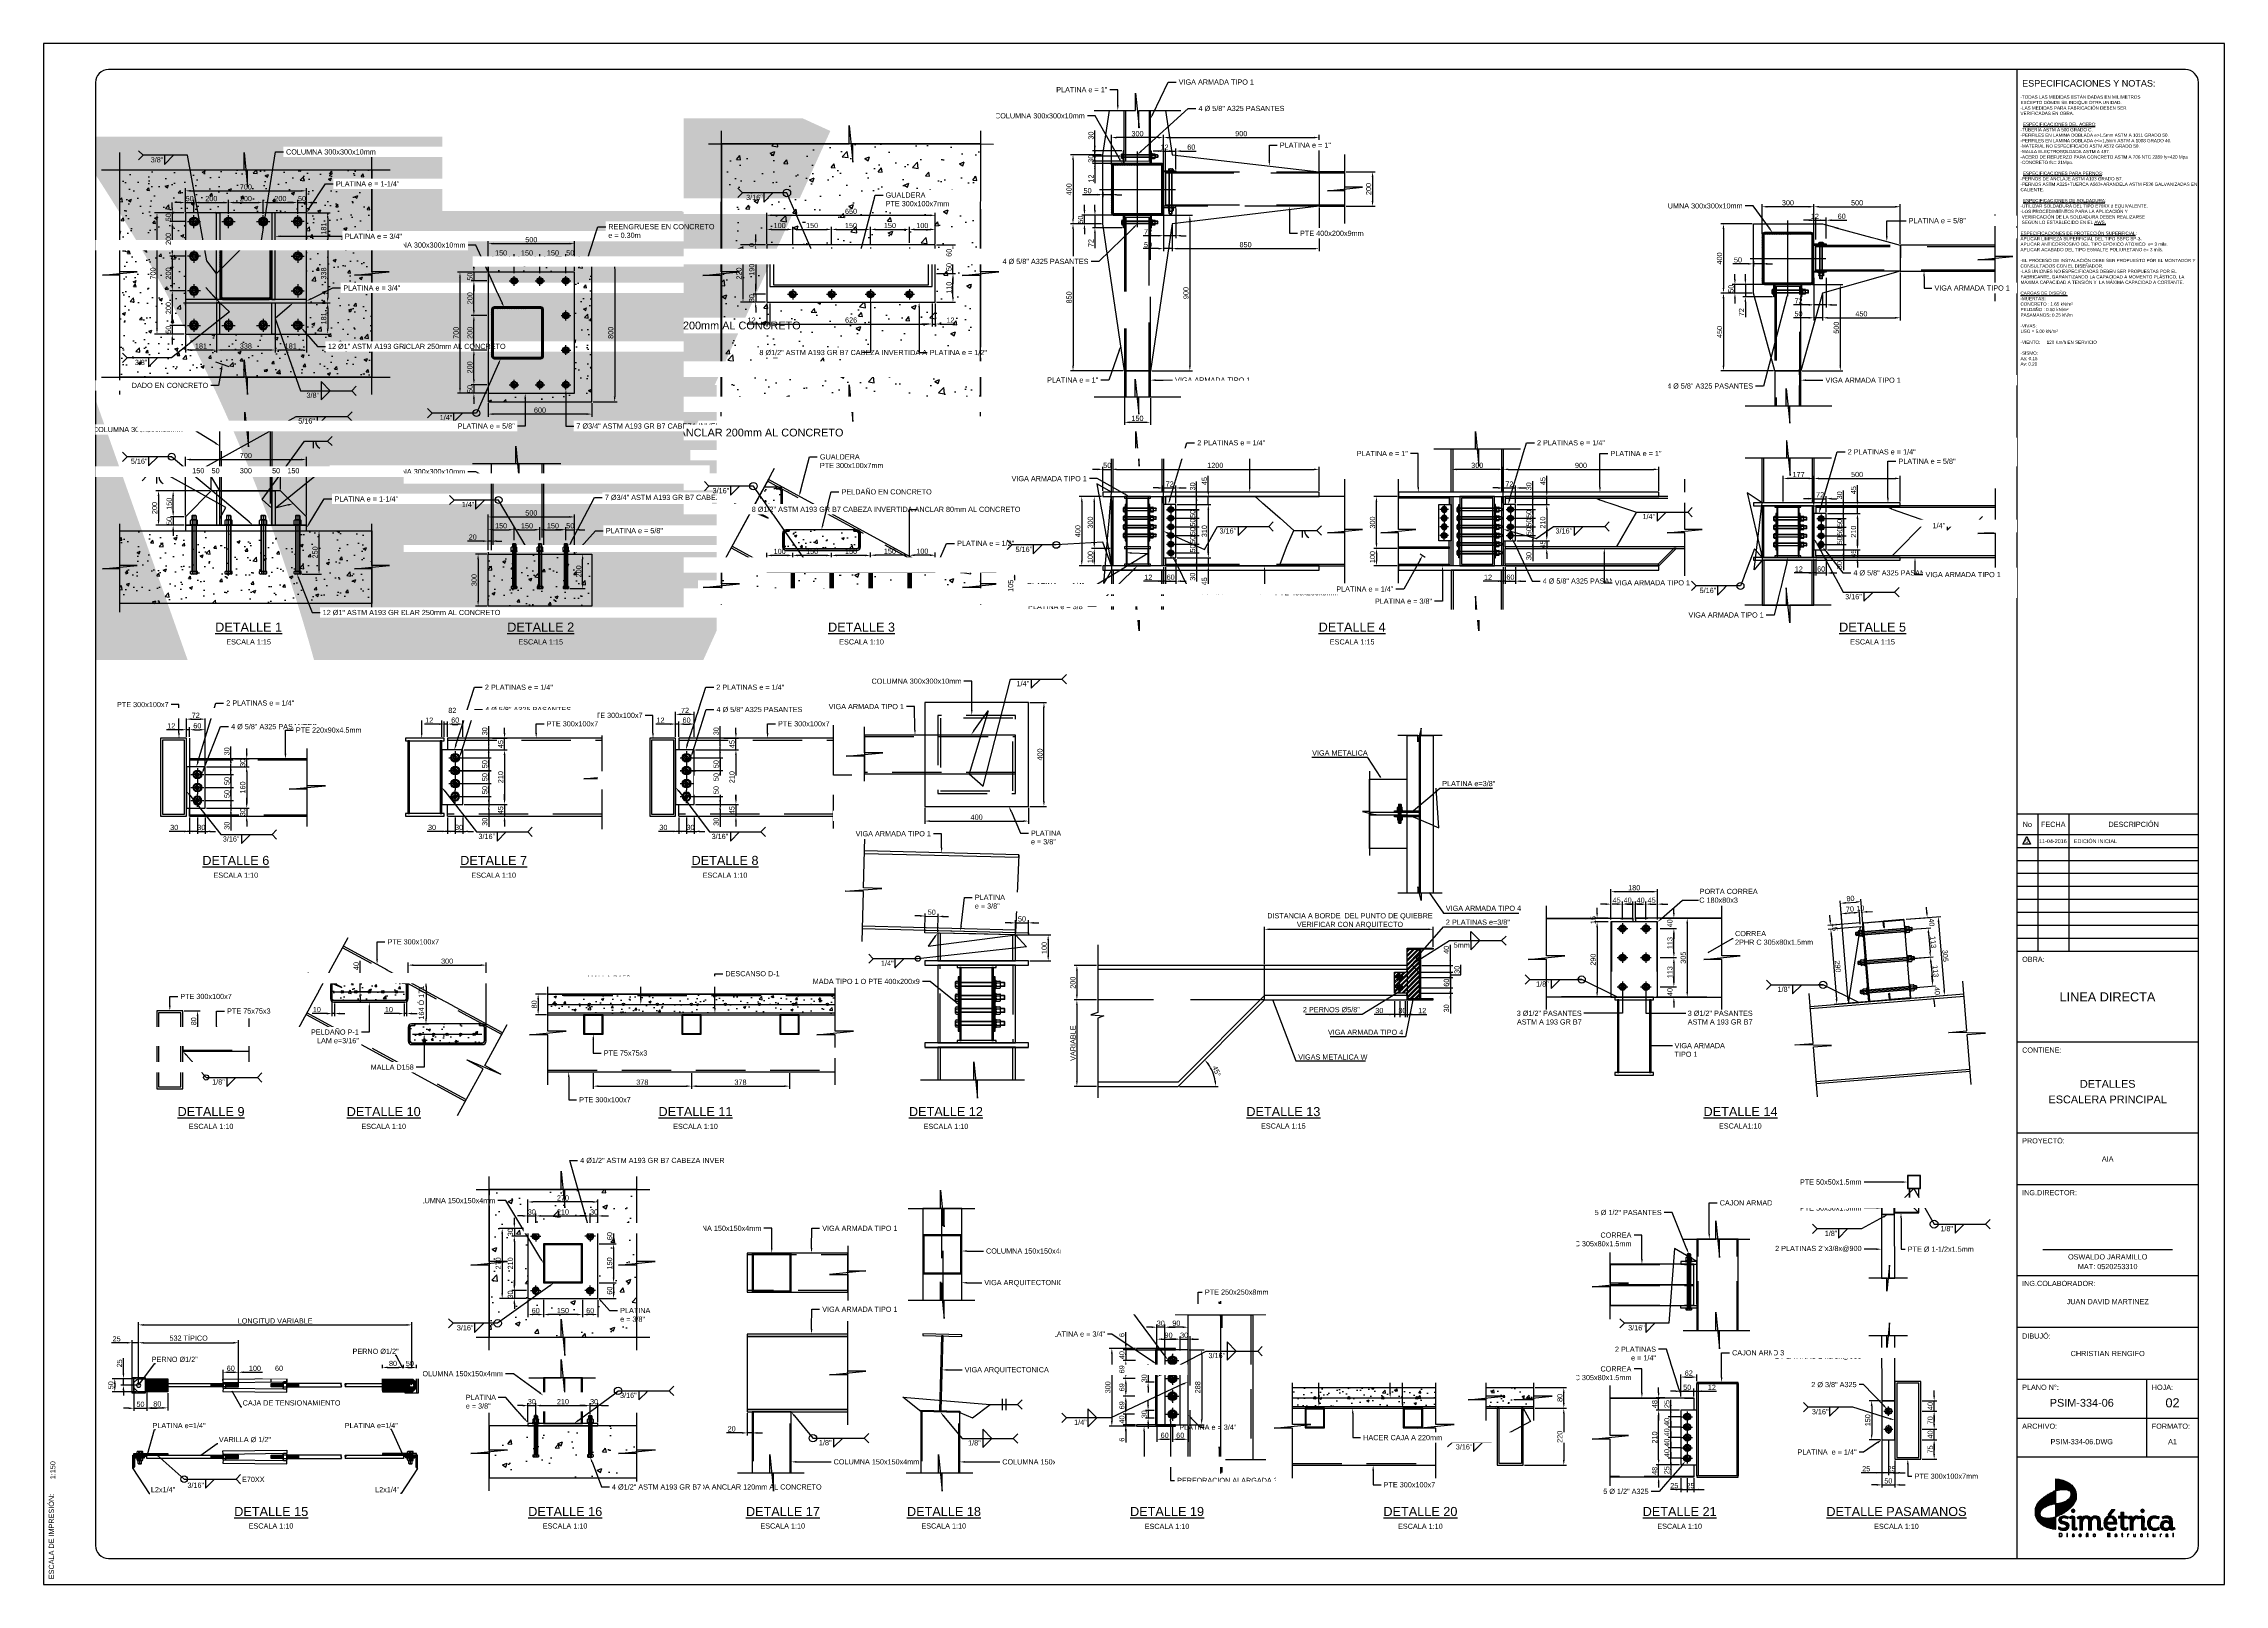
# Paper-space layout 'PSIM-334-06 HOJA 2' of a CAD drawing. Header units: millimetres. Extents: x 0 to 841, y 0 to 594.
# The model-space entities are those that its viewports show. They can reach past a viewport. Long polylines and large blocks are cut down to what shows.
import ezdxf
from ezdxf import colors
from ezdxf.entities.mleader import LeaderData, LeaderLine
from ezdxf.enums import TextEntityAlignment as Align
from ezdxf.math import Vec2, Vec3

# ---------------------------------------------------------------- set-up
doc = ezdxf.new("R2010")
doc.units = ezdxf.units.MM
doc.header["$LTSCALE"] = 0.3
doc.set_wipeout_variables(frame=1)
doc.linetypes.add('CENTER', pattern=[50.8, 31.75, -6.35, 6.35, -6.35])
doc.linetypes.add('HIDDEN', pattern=[9.525, 6.35, -3.175])
for name, color, linetype in [('EE-ACHURADOS', 8, 'Continuous'), ('EE-CENTROS', 8, 'CENTER'), ('EE-L 2x1-4', 121, 'Continuous'), ('EE-LAMINA 1-4', 161, 'Continuous'), ('EE-OCULTAS', 8, 'HIDDEN'), ('EE-OCULTO', 252, 'HIDDEN'), ('EE-PERNO 1-2', 213, 'Continuous'), ('EE-PERNO 5-8', 51, 'Continuous'), ('EE-PLATINA 3-8', 191, 'Continuous'), ('EE-RIOSTRA 1-2', 51, 'Continuous'), ('EE-TEXTO 1', 4, 'Continuous'), ('EE-TEXTO 2', 2, 'Continuous'), ('EE-V ARMADA TIPO 3', 41, 'Continuous'), ('EE-V ARMADA TIPO 4', 223, 'Continuous'), ('F-5-ARCO', 2, 'Continuous'), ('SIM- PTE 220x90x4.5', 154, 'Continuous'), ('SIM-ACHURADOS', 8, 'Continuous'), ('SIM-CONCRETO', 8, 'Continuous'), ('SIM-COTAS', 1, 'Continuous'), ('SIM-EJES', 8, 'CENTER'), ('SIM-OCULTOS', 8, 'HIDDEN'), ('SIM-PELDAÑOS', 5, 'Continuous'), ('SIM-PHR 355x110x25x3.0', 171, 'Continuous'), ('SIM-PLATINAS', 2, 'Continuous'), ('SIM-PORTACORREAS', 6, 'Continuous'), ('SIM-PTE 1-1-2x1.5', 34, 'Continuous'), ('SIM-PTE 150x150x4mm', 114, 'Continuous'), ('SIM-PTE 250x250x8mm', 51, 'Continuous'), ('SIM-PTE 300x1-4x150x3-8', 42, 'Continuous'), ('SIM-PTE 300x100x7', 213, 'Continuous'), ('SIM-PTE 300x300x10', 71, 'Continuous'), ('SIM-PTE 400x200x9', 64, 'Continuous'), ('SIM-PTE 50x50x1.5mm', 104, 'Continuous'), ('SIM-PTE 75x75x3', 132, 'Continuous'), ('SIM-TUBO 365x160x3-16', 83, 'Continuous')]:
    doc.layers.add(name, color=color, linetype=linetype)
doc.layers.get('Defpoints').off()
doc.styles.add('ARIAL EE', font='arial.ttf')
doc.styles.get("Standard").update_dxf_attribs({"font": 'arial.ttf'})
doc.dimstyles.new('EE 1_STANDAR', dxfattribs={"dimtxt": 2, "dimasz": 2, "dimexe": 1, "dimexo": 0.5, "dimgap": 0.5, "dimtad": 1, "dimdec": 0, "dimdsep": 46, "dimtxsty": 'ARIAL EE', "dimcen": 1.5, "dimclrd": 256, "dimclre": 256, "dimclrt": 2, "dimadec": 0, "dimazin": 0, "dimtfac": 1, "dimtdec": 0, "dimtix": 1, "dimtmove": 0, "dimatfit": 2, "dimfxl": 1, "dimlwd": -1, "dimlwe": -1, "dimarcsym": 0})
doc.dimstyles.new('SIMETRICA MM', dxfattribs={"dimtxt": 2, "dimasz": 2, "dimexe": 1, "dimexo": 1, "dimgap": 0.5, "dimtad": 1, "dimdec": 0, "dimzin": 0, "dimdsep": 46, "dimtxsty": 'Standard', "dimcen": 0.5, "dimclrt": 2, "dimadec": 0, "dimazin": 0, "dimtfac": 1, "dimtdec": 0, "dimtofl": 0, "dimtmove": 0, "dimatfit": 3, "dimfxl": 1, "dimtolj": 1, "dimtzin": 0, "dimarcsym": 0})
pattern_1 = [(45, (-202916.3848, 11983.7833), (-1.683798023, 1.683798023), [])]
pattern_2 = [(45, (-146947.8102, 154929.546), (-2.24506403, 2.24506403), [])]
pattern_3 = [(45, (-146947.8102, 155059.808), (-2.24506403, 2.24506403), [])]

# ---------------------------------------------------------------- blocks, each defined once
blk = doc.blocks.new('Logo Simetrica Autocad mm')
h = blk.add_hatch(color=30)
h.dxf.hatch_style = 1
h.paths.add_polyline_path([(10.2, 22.2), (9.5, 22), (9, 21.7), (8.6, 21.5), (8.1, 21.3), (7.7, 21.1), (7.3, 20.9), (7, 20.7), (6.5, 20.4), (6.1, 20.1), (5.7, 19.9), (5.3, 19.7), (4.9, 19.4), (4.3, 19), (3.9, 18.6), (3.4, 18.2), (3, 17.8), (2.6, 17.5), (2.2, 17), (1.8, 16.6), (1.5, 16.2), (1.3, 15.9), (1.1, 15.6), (0.9, 15.2), (0.7, 14.8), (0.6, 14.6), (0.6, 14.4), (0.5, 14.2), (0.4, 14), (0.5, 13.7), (0.6, 13.3), (0.7, 12.9), (0.8, 12.5), (0.9, 12.3), (1, 12), (1.2, 11.8), (1.3, 11.5), (1.4, 11.4), (1.6, 11.1), (1.7, 10.9), (1.9, 10.7), (2.1, 10.5), (2.3, 10.4), (2.5, 10.2), (2.7, 10.1), (2.8, 10), (2.9, 9.9), (2.8, 10.1), (2.8, 10.5), (2.7, 10.8), (2.7, 11.1), (2.7, 11.3), (2.7, 11.6), (2.8, 11.9), (2.9, 12.1), (2.9, 12.4), (3, 12.5), (3.1, 12.7), (3.2, 12.9), (3.4, 13), (3.4, 13.2), (3.6, 13.3), (3.7, 13.4), (3.8, 13.5), (4, 13.7), (4.1, 13.9), (4.3, 14), (4.5, 14.1), (4.8, 14.3), (5.1, 14.5), (5.3, 14.6), (5.7, 14.8), (5.9, 14.9), (6.1, 15), (6.6, 15.2), (6.9, 15.4), (7.4, 15.5), (7.8, 15.6), (8.2, 15.7), (8.6, 15.8), (9, 15.9), (9.3, 16), (9.6, 16), (9.8, 16), (10, 16.1), (10.2, 16.1)])
h = blk.add_hatch(color=42)
h.dxf.hatch_style = 1
h.paths.add_polyline_path([(17.5, 25.3), (17.1, 25.6), (16.6, 26), (16, 26.3), (15.6, 26.6), (15.1, 26.8), (14.4, 27.1), (13.6, 27.4), (12.8, 27.6), (11.7, 27.8), (10.2, 28), (10.2, 22.2), (10.3, 22.2), (10.6, 22.3), (11.2, 22.4), (11.7, 22.5), (12.2, 22.6), (12.9, 22.7), (13.8, 22.7), (14.5, 22.7), (15.1, 22.7), (15.7, 22.6), (16.1, 22.5), (16.5, 22.3), (16.8, 22.2), (17.2, 22), (17.6, 21.8), (17.9, 21.5), (18.2, 21.2), (18.5, 20.9), (18.8, 20.6), (19, 20.3), (19.2, 19.8), (19.4, 19.4), (19.6, 18.9), (19.7, 18.3), (19.9, 17.7), (20, 18.2), (20.1, 18.8), (20.1, 19.6), (20.1, 20.3), (20.1, 20.8), (19.9, 21.5), (19.8, 21.9), (19.6, 22.5), (19.4, 23.1), (19, 23.7), (18.5, 24.3), (18, 24.9)])
h = blk.add_hatch(color=44)
h.dxf.hatch_style = 1
h.paths.add_polyline_path([(17.7, 14.4), (18, 14.7), (18.3, 15), (18.5, 15.2), (18.6, 15.4), (18.8, 15.6), (18.9, 15.8), (19.1, 16.1), (19.3, 16.4), (19.4, 16.7), (19.6, 16.9), (19.7, 17.2), (19.8, 17.5), (19.8, 17.6), (19.9, 17.7), (19.7, 18.3), (19.6, 18.9), (19.4, 19.4), (19.2, 19.8), (19, 20.3), (18.8, 20.6), (18.5, 20.9), (18.2, 21.2), (17.9, 21.5), (17.6, 21.8), (17.4, 21.9), (17.4, 21.8), (17.5, 21.6), (17.5, 21.4), (17.6, 21.2), (17.6, 20.9), (17.6, 20.6), (17.6, 20.3), (17.6, 20.1), (17.5, 19.9), (17.4, 19.6), (17.3, 19.4), (17.2, 19.1), (17, 18.8), (16.9, 18.7), (16.6, 18.4), (16.3, 18.2), (16.1, 18), (15.7, 17.7), (15.4, 17.5), (15, 17.3), (14.6, 17.1), (14.2, 16.9), (13.7, 16.8), (13.1, 16.6), (12.5, 16.5), (11.9, 16.3), (11.3, 16.2), (10.7, 16.1), (10.2, 16.1), (10.2, 9.7), (10.5, 9.8), (10.7, 9.9), (10.9, 10), (11.3, 10.2), (11.6, 10.3), (11.9, 10.5), (12.2, 10.6), (12.5, 10.8), (12.9, 11), (13.4, 11.3), (13.8, 11.5), (14.2, 11.7), (14.5, 11.9), (14.8, 12.1), (15.1, 12.3), (15.4, 12.5), (15.7, 12.8), (16, 12.9), (16.3, 13.2), (16.7, 13.5), (17, 13.7), (17.2, 13.9), (17.5, 14.2)])
h = blk.add_hatch(color=32)
h.dxf.hatch_style = 1
h.paths.add_polyline_path([(10.2, 9.7), (10, 9.6), (9.7, 9.6), (9.4, 9.5), (9, 9.4), (8.6, 9.3), (8.1, 9.2), (7.7, 9.2), (7.1, 9.1), (6.5, 9.1), (5.9, 9.1), (5.4, 9.1), (5.1, 9.2), (4.8, 9.2), (4.5, 9.3), (4.2, 9.4), (3.8, 9.5), (3.4, 9.7), (3.2, 9.8), (2.9, 9.9), (2.8, 10), (2.7, 10.1), (2.5, 10.2), (2.3, 10.4), (2.1, 10.5), (1.9, 10.7), (1.7, 10.9), (1.6, 11.1), (1.4, 11.4), (1.3, 11.5), (1.2, 11.8), (1, 12), (0.9, 12.3), (0.8, 12.5), (0.7, 12.9), (0.6, 13.3), (0.5, 13.7), (0.4, 14), (0.3, 13.6), (0.3, 13.2), (0.2, 12.8), (0.2, 12.5), (0.2, 12.2), (0.2, 11.9), (0.2, 11.6), (0.2, 11.2), (0.2, 10.9), (0.3, 10.4), (0.4, 10), (0.6, 9.7), (0.7, 9.3), (0.9, 8.9), (1, 8.6), (1.2, 8.3), (1.6, 7.8), (1.8, 7.5), (2, 7.3), (2.3, 7), (2.7, 6.6), (3, 6.3), (3.4, 6.1), (3.7, 5.9), (3.9, 5.7), (4.2, 5.6), (4.5, 5.4), (4.9, 5.2), (5.2, 5), (5.5, 4.9), (5.9, 4.7), (6.3, 4.6), (6.7, 4.5), (7.1, 4.4), (7.5, 4.3), (7.9, 4.2), (8.3, 4.1), (8.7, 4), (9.1, 3.9), (9.6, 3.9), (10, 3.8), (10.2, 3.8)])
at = {"true_color": 0x434142}
h = blk.add_hatch(color=250, dxfattribs=at)
h.dxf.hatch_style = 2
edge = h.paths.add_edge_path()
edge.add_spline(control_points=[(18, 9), (18, 9), (18, 9), (18, 9.1), (17.9, 9.1), (17.8, 9.1), (17.8, 9.1), (17.7, 9.1), (17.6, 9), (17.5, 9), (17.5, 8.9), (17.4, 8.9), (17.4, 8.9), (17.3, 8.9), (17.3, 8.9), (17.2, 8.9), (17.2, 8.9), (17.2, 8.9), (17.2, 8.9), (16.9, 9.4), (16.9, 9.4), (16.9, 9.5), (16.9, 9.6), (16.9, 9.6), (17.1, 9.8), (17.4, 9.9), (17.6, 10), (17.8, 10.1), (18.1, 10.2), (18.3, 10.2), (18.7, 10.2), (19, 10), (19.1, 9.8), (19.3, 9.6), (19.4, 9.3), (19.4, 8.9), (19.4, 8.9), (19.4, 8.9), (19.4, 8.9), (19.4, 8.9), (19.4, 4.7), (19.4, 4.7), (19.4, 4.5), (19.4, 4.4), (19.5, 4.3), (19.5, 4.3), (19.5, 4.3), (19.6, 4.3), (19.7, 4.3), (19.8, 4.3), (19.9, 4.3), (20, 4.4), (20, 4.4), (20.1, 4.5), (20.2, 4.5), (20.2, 4.5), (20.3, 4.4), (20.3, 4.4), (20.6, 3.9), (20.6, 3.9), (20.6, 3.9), (20.5, 3.7), (20.5, 3.7), (20.3, 3.6), (20.1, 3.4), (19.9, 3.3), (19.7, 3.2), (19.4, 3.2), (19.2, 3.2), (18.8, 3.2), (18.5, 3.3), (18.3, 3.5), (18.2, 3.8), (18.1, 4.1), (18.1, 4.6), (18.1, 4.6), (18.1, 4.6), (18.1, 4.6), (18.1, 4.6), (18.1, 8.7), (18.1, 8.7), (18.1, 8.8), (18.1, 8.9), (18, 9)], knot_values=[0, 0, 0, 0, 0.0001, 0.0002, 1, 1, 1, 2, 2, 2, 3, 3, 3, 4, 4, 4, 5, 5, 5, 6, 6, 6, 7, 7, 7, 8, 8, 8, 9, 9, 9, 10, 10, 10, 11, 11, 11, 12, 12, 12, 13, 13, 13, 14, 14, 14, 15, 15, 15, 16, 16, 16, 17, 17, 17, 18, 18, 18, 19, 19, 19, 20, 20, 20, 21, 21, 21, 22, 22, 22, 23, 23, 23, 24, 24, 24, 25, 25, 25, 26, 26, 26, 27, 27, 27, 27], degree=3, periodic=0)
edge = h.paths.add_edge_path()
edge.add_spline(control_points=[(17.9, 13.2), (17.9, 13.2), (17.9, 13.2), (18.1, 13.4), (18.3, 13.5), (18.6, 13.5), (18.8, 13.5), (19, 13.4), (19.2, 13.2), (19.3, 13), (19.4, 12.8), (19.4, 12.6), (19.4, 12.3), (19.3, 12.1), (19.2, 11.9), (19, 11.8), (18.8, 11.7), (18.6, 11.7), (18.3, 11.7), (18.1, 11.8), (17.9, 11.9), (17.8, 12.1), (17.7, 12.3), (17.7, 12.6), (17.7, 12.8), (17.8, 13), (17.9, 13.2)], knot_values=[0, 0, 0, 0, 0.0001, 0.0002, 1, 1, 1, 2, 2, 2, 3, 3, 3, 4, 4, 4, 5, 5, 5, 6, 6, 6, 7, 7, 7, 8, 8, 8, 8], degree=3, periodic=0)
h = blk.add_hatch(color=250, dxfattribs=at)
h.dxf.hatch_style = 2
edge = h.paths.add_edge_path()
edge.add_spline(control_points=[(38.1, 4.4), (38.1, 4.4), (38.1, 4.4), (38.4, 4.5), (38.7, 4.6), (38.9, 4.7), (39, 4.7), (39, 4.7), (39, 4.7), (39.1, 4.7), (39.1, 4.6), (39.1, 4.6), (39.1, 4.6), (39.1, 3.7), (39.1, 3.7), (39.1, 3.6), (39.1, 3.6), (39, 3.6), (38.8, 3.4), (38.5, 3.3), (38.2, 3.2), (37.8, 3.1), (37.4, 3.1), (36.8, 3.1), (36.2, 3.1), (35.7, 3.2), (35.3, 3.4), (34.9, 3.6), (34.5, 3.8), (34.3, 4.1), (34, 4.5), (33.8, 4.8), (33.6, 5.3), (33.5, 5.7), (33.4, 6.2), (33.4, 6.7), (33.4, 7.2), (33.5, 7.7), (33.6, 8.1), (33.8, 8.5), (34, 8.9), (34.3, 9.2), (34.6, 9.5), (34.9, 9.8), (35.3, 10), (35.7, 10.1), (36.1, 10.2), (36.6, 10.2), (37.6, 10.2), (38.3, 9.9), (38.9, 9.3), (39.4, 8.7), (39.6, 7.9), (39.6, 6.7), (39.6, 6.7), (39.6, 6.3), (39.6, 6.3), (39.6, 6.2), (39.6, 6.1), (39.5, 6.1), (39.5, 6.1), (34.9, 6.1), (34.9, 6.1), (34.9, 5.9), (34.9, 5.7), (35, 5.5), (35.1, 5.2), (35.3, 5), (35.4, 4.8), (35.6, 4.7), (35.8, 4.5), (36, 4.4), (36.3, 4.3), (36.6, 4.2), (36.9, 4.2), (37.4, 4.2), (37.7, 4.3), (38.1, 4.4)], knot_values=[0, 0, 0, 0, 0.0001, 0.0002, 1, 1, 1, 2, 2, 2, 3, 3, 3, 4, 4, 4, 5, 5, 5, 6, 6, 6, 7, 7, 7, 8, 8, 8, 9, 9, 9, 10, 10, 10, 11, 11, 11, 12, 12, 12, 13, 13, 13, 14, 14, 14, 15, 15, 15, 16, 16, 16, 17, 17, 17, 18, 18, 18, 19, 19, 19, 20, 20, 20, 21, 21, 21, 22, 22, 22, 23, 23, 23, 24, 24, 24, 25, 25, 25, 25], degree=3, periodic=0)
edge = h.paths.add_edge_path()
edge.add_spline(control_points=[(35.4, 8.6), (35.4, 8.6), (35.4, 8.6), (35.1, 8.3), (35, 7.8), (34.9, 7.2), (34.9, 7.2), (38.2, 7.2), (38.2, 7.2), (38.2, 7.8), (38, 8.3), (37.8, 8.6), (37.5, 9), (37.1, 9.2), (36.6, 9.2), (36.1, 9.2), (35.7, 9), (35.4, 8.6)], knot_values=[0, 0, 0, 0, 0.0001, 0.0002, 1, 1, 1, 2, 2, 2, 3, 3, 3, 4, 4, 4, 5, 5, 5, 5], degree=3, periodic=0)
edge = h.paths.add_edge_path()
edge.add_spline(control_points=[(36.5, 10.5), (36.5, 10.5), (36.5, 10.5), (36.5, 10.5), (35.5, 10.5), (35.5, 10.5), (35.5, 10.5), (35.4, 10.6), (35.4, 10.6), (35.4, 10.7), (35.4, 10.7), (35.4, 10.8), (35.4, 10.8), (37.3, 13.3), (37.3, 13.3), (37.4, 13.3), (37.4, 13.3), (37.4, 13.3), (37.4, 13.3), (38.5, 13.3), (38.5, 13.3), (38.6, 13.3), (38.6, 13.3), (38.7, 13.3), (38.7, 13.2), (38.7, 13.2), (38.6, 13.1), (38.6, 13.1), (36.6, 10.6), (36.6, 10.6), (36.6, 10.6), (36.6, 10.6), (36.6, 10.5), (36.5, 10.5), (36.5, 10.5), (36.5, 10.5)], knot_values=[0, 0, 0, 0, 0.0001, 0.0002, 1, 1, 1, 2, 2, 2, 3, 3, 3, 4, 4, 4, 5, 5, 5, 6, 6, 6, 7, 7, 7, 8, 8, 8, 9, 9, 9, 10, 10, 10, 11, 11, 11, 11], degree=3, periodic=0)
h = blk.add_hatch(color=250, dxfattribs=at)
h.dxf.hatch_style = 2
edge = h.paths.add_edge_path()
edge.add_spline(control_points=[(40.6, 10.1), (40.6, 10.1), (40.6, 10.1), (40.6, 10.1), (41.6, 10.1), (41.6, 10.1), (41.6, 10.1), (41.6, 11.9), (41.6, 11.9), (41.6, 11.9), (41.7, 12), (41.8, 12), (41.8, 12), (42.8, 12), (42.8, 12), (42.9, 12), (43, 11.9), (43, 11.9), (43, 11.9), (43, 10.1), (43, 10.1), (43, 10.1), (44.6, 10.1), (44.6, 10.1), (44.7, 10.1), (44.7, 10.1), (44.7, 10), (44.7, 10), (44.7, 9.2), (44.7, 9.2), (44.7, 9.1), (44.7, 9.1), (44.6, 9.1), (44.6, 9.1), (43, 9.1), (43, 9.1), (43, 9.1), (43, 5.3), (43, 5.3), (43, 4.9), (43, 4.6), (43.1, 4.5), (43.2, 4.4), (43.4, 4.3), (43.7, 4.3), (43.9, 4.3), (44.1, 4.3), (44.3, 4.4), (44.5, 4.5), (44.7, 4.5), (44.8, 4.6), (44.8, 4.6), (44.9, 4.6), (44.9, 4.6), (45, 4.6), (45, 4.5), (45, 4.5), (45, 4.5), (45, 3.7), (45, 3.7), (45, 3.7), (44.9, 3.5), (44.9, 3.5), (44.9, 3.5), (44.8, 3.5), (44.7, 3.4), (44.6, 3.4), (44.5, 3.4), (44.3, 3.3), (44.2, 3.3), (44.1, 3.2), (43.9, 3.2), (43.8, 3.2), (43.6, 3.2), (43.5, 3.2), (42.9, 3.2), (42.4, 3.3), (42.1, 3.6), (41.8, 3.9), (41.6, 4.4), (41.6, 5.1), (41.6, 5.1), (41.6, 9.1), (41.6, 9.1), (41.6, 9.1), (40.6, 9.1), (40.6, 9.1), (40.5, 9.1), (40.4, 9.1), (40.4, 9.2), (40.4, 9.2), (40.4, 10), (40.4, 10), (40.4, 10.1), (40.5, 10.1), (40.6, 10.1)], knot_values=[0, 0, 0, 0, 0.0001, 0.0002, 1, 1, 1, 2, 2, 2, 3, 3, 3, 4, 4, 4, 5, 5, 5, 6, 6, 6, 7, 7, 7, 8, 8, 8, 9, 9, 9, 10, 10, 10, 11, 11, 11, 12, 12, 12, 13, 13, 13, 14, 14, 14, 15, 15, 15, 16, 16, 16, 17, 17, 17, 18, 18, 18, 19, 19, 19, 20, 20, 20, 21, 21, 21, 22, 22, 22, 23, 23, 23, 24, 24, 24, 25, 25, 25, 26, 26, 26, 27, 27, 27, 28, 28, 28, 29, 29, 29, 30, 30, 30, 31, 31, 31, 31], degree=3, periodic=0)
h = blk.add_hatch(color=250, dxfattribs=at)
h.dxf.hatch_style = 2
edge = h.paths.add_edge_path()
edge.add_spline(control_points=[(51.5, 9), (51.5, 9), (51.5, 9), (51.4, 9.1), (51.4, 9.1), (51.3, 9.1), (51.2, 9.1), (51.1, 9.1), (51.1, 9), (51, 9), (50.9, 8.9), (50.8, 8.9), (50.8, 8.9), (50.8, 8.9), (50.7, 8.9), (50.7, 8.9), (50.7, 8.9), (50.6, 8.9), (50.6, 8.9), (50.4, 9.4), (50.4, 9.4), (50.3, 9.5), (50.3, 9.6), (50.4, 9.6), (50.6, 9.8), (50.8, 9.9), (51.1, 10), (51.3, 10.1), (51.5, 10.2), (51.7, 10.2), (52.1, 10.2), (52.4, 10), (52.6, 9.8), (52.8, 9.6), (52.9, 9.3), (52.9, 8.9), (52.9, 8.9), (52.9, 8.9), (52.9, 8.9), (52.9, 8.9), (52.8, 4.7), (52.8, 4.7), (52.8, 4.5), (52.9, 4.4), (52.9, 4.3), (52.9, 4.3), (53, 4.3), (53.1, 4.3), (53.2, 4.3), (53.2, 4.3), (53.3, 4.3), (53.4, 4.4), (53.5, 4.4), (53.5, 4.5), (53.6, 4.5), (53.7, 4.5), (53.7, 4.4), (53.7, 4.4), (54, 3.9), (54, 3.9), (54, 3.9), (54, 3.7), (54, 3.7), (53.8, 3.6), (53.6, 3.4), (53.3, 3.3), (53.1, 3.2), (52.9, 3.2), (52.7, 3.2), (52.2, 3.2), (51.9, 3.3), (51.8, 3.5), (51.6, 3.8), (51.5, 4.1), (51.5, 4.6), (51.5, 4.6), (51.5, 4.6), (51.5, 4.6), (51.5, 4.6), (51.5, 8.7), (51.5, 8.7), (51.5, 8.8), (51.5, 8.9), (51.5, 9)], knot_values=[0, 0, 0, 0, 0.0001, 0.0002, 1, 1, 1, 2, 2, 2, 3, 3, 3, 4, 4, 4, 5, 5, 5, 6, 6, 6, 7, 7, 7, 8, 8, 8, 9, 9, 9, 10, 10, 10, 11, 11, 11, 12, 12, 12, 13, 13, 13, 14, 14, 14, 15, 15, 15, 16, 16, 16, 17, 17, 17, 18, 18, 18, 19, 19, 19, 20, 20, 20, 21, 21, 21, 22, 22, 22, 23, 23, 23, 24, 24, 24, 25, 25, 25, 26, 26, 26, 27, 27, 27, 27], degree=3, periodic=0)
edge = h.paths.add_edge_path()
edge.add_spline(control_points=[(51.4, 13.2), (51.4, 13.2), (51.4, 13.2), (51.6, 13.4), (51.8, 13.5), (52, 13.5), (52.3, 13.5), (52.5, 13.4), (52.6, 13.2), (52.8, 13), (52.9, 12.8), (52.9, 12.6), (52.9, 12.3), (52.8, 12.1), (52.6, 11.9), (52.5, 11.8), (52.3, 11.7), (52, 11.7), (51.8, 11.7), (51.5, 11.8), (51.4, 11.9), (51.2, 12.1), (51.1, 12.3), (51.1, 12.6), (51.1, 12.8), (51.2, 13), (51.4, 13.2)], knot_values=[0, 0, 0, 0, 0.0001, 0.0002, 1, 1, 1, 2, 2, 2, 3, 3, 3, 4, 4, 4, 5, 5, 5, 6, 6, 6, 7, 7, 7, 8, 8, 8, 8], degree=3, periodic=0)
h = blk.add_hatch(color=250, dxfattribs=at)
h.dxf.hatch_style = 2
edge = h.paths.add_edge_path()
edge.add_spline(control_points=[(13.2, 10.1), (13.2, 10.1), (13.2, 10.1), (13.5, 10.2), (13.8, 10.2), (14.2, 10.2), (14.5, 10.2), (14.8, 10.2), (15.2, 10.1), (15.6, 10), (15.9, 9.9), (16.3, 9.7), (16.4, 9.6), (16.4, 9.6), (16.4, 9.5), (16.4, 9.5), (16.1, 8.8), (16.1, 8.8), (16, 8.8), (16, 8.7), (16, 8.7), (15.9, 8.7), (15.9, 8.7), (15.8, 8.8), (15.8, 8.8), (15.8, 8.8), (15.8, 8.8), (15.8, 8.8), (15.8, 8.8), (15.8, 8.8), (15.7, 8.8), (15.5, 8.9), (15.2, 9), (14.9, 9.1), (14.6, 9.2), (14.2, 9.2), (13.8, 9.2), (13.4, 9.1), (13.2, 8.9), (13, 8.8), (12.9, 8.6), (12.9, 8.3), (12.9, 8.1), (13.1, 7.9), (13.3, 7.7), (13.6, 7.6), (14, 7.5), (14.4, 7.4), (14.8, 7.3), (15.1, 7.2), (15.3, 7.1), (15.6, 7), (15.8, 6.8), (16, 6.7), (16.2, 6.5), (16.4, 6.3), (16.5, 6.1), (16.6, 5.9), (16.6, 5.6), (16.6, 5.3), (16.6, 4.9), (16.5, 4.6), (16.4, 4.3), (16.2, 4), (16, 3.8), (15.8, 3.6), (15.6, 3.4), (15.3, 3.3), (15, 3.2), (14.7, 3.1), (14.4, 3.1), (14, 3.1), (13.4, 3.1), (12.9, 3.2), (12.5, 3.3), (12.1, 3.5), (11.8, 3.6), (11.6, 3.7), (11.6, 3.7), (11.6, 3.7), (11.6, 3.7), (11.6, 3.8), (11.6, 3.8), (11.6, 3.8), (11.6, 3.8), (11.6, 4.8), (11.6, 4.8), (11.6, 4.8), (11.6, 4.9), (11.6, 4.9), (11.7, 4.9), (11.7, 4.9), (11.8, 4.9), (12, 4.7), (12.3, 4.6), (12.7, 4.4), (13, 4.3), (13.5, 4.2), (13.9, 4.2), (14.1, 4.2), (14.3, 4.2), (14.4, 4.3), (14.6, 4.3), (14.7, 4.4), (14.9, 4.4), (15, 4.5), (15.1, 4.6), (15.2, 4.7), (15.2, 4.8), (15.3, 5), (15.3, 5.2), (15.3, 5.5), (15.2, 5.7), (14.9, 5.8), (14.7, 5.9), (14.3, 6.1), (13.9, 6.2), (13.6, 6.3), (13.3, 6.3), (13, 6.4), (12.8, 6.5), (12.5, 6.6), (12.3, 6.8), (12.1, 6.9), (11.9, 7.1), (11.8, 7.4), (11.7, 7.6), (11.6, 7.8), (11.6, 8.2), (11.6, 8.5), (11.7, 8.8), (11.8, 9.1), (12, 9.3), (12.1, 9.5), (12.4, 9.7), (12.6, 9.9), (12.9, 10), (13.2, 10.1)], knot_values=[0, 0, 0, 0, 0.0001, 0.0002, 1, 1, 1, 2, 2, 2, 3, 3, 3, 4, 4, 4, 5, 5, 5, 6, 6, 6, 7, 7, 7, 8, 8, 8, 9, 9, 9, 10, 10, 10, 11, 11, 11, 12, 12, 12, 13, 13, 13, 14, 14, 14, 15, 15, 15, 16, 16, 16, 17, 17, 17, 18, 18, 18, 19, 19, 19, 20, 20, 20, 21, 21, 21, 22, 22, 22, 23, 23, 23, 24, 24, 24, 25, 25, 25, 26, 26, 26, 27, 27, 27, 28, 28, 28, 29, 29, 29, 30, 30, 30, 31, 31, 31, 32, 32, 32, 33, 33, 33, 34, 34, 34, 35, 35, 35, 36, 36, 36, 37, 37, 37, 38, 38, 38, 39, 39, 39, 40, 40, 40, 41, 41, 41, 42, 42, 42, 43, 43, 43, 44, 44, 44, 45, 45, 45, 45], degree=3, periodic=0)
at = {"true_color": 0xd58500}
h = blk.add_hatch(color=42, dxfattribs=at)
h.dxf.hatch_style = 2
edge = h.paths.add_edge_path()
edge.add_spline(control_points=[(12.9, 1.8), (12.9, 1.8), (12.9, 1.8), (13, 1.8), (13, 1.7), (13.1, 1.7), (13.2, 1.6), (13.2, 1.5), (13.3, 1.4), (13.3, 1.3), (13.3, 1.2), (13.3, 1), (13.3, 1), (13.3, 0.8), (13.3, 0.7), (13.3, 0.6), (13.2, 0.5), (13.2, 0.4), (13.1, 0.4), (13, 0.3), (12.9, 0.2), (12.8, 0.2), (12.7, 0.1), (12.6, 0.1), (12.6, 0.1), (11.8, 0.1), (11.8, 0.1), (11.8, 0.1), (11.8, 1.9), (11.8, 1.9), (11.8, 1.9), (12.6, 1.9), (12.6, 1.9), (12.7, 1.9), (12.8, 1.9), (12.9, 1.8)], knot_values=[0, 0, 0, 0, 0.0001, 0.0002, 1, 1, 1, 2, 2, 2, 3, 3, 3, 4, 4, 4, 5, 5, 5, 6, 6, 6, 7, 7, 7, 8, 8, 8, 9, 9, 9, 10, 10, 10, 11, 11, 11, 11], degree=3, periodic=0)
edge = h.paths.add_edge_path()
edge.add_spline(control_points=[(12.5, 0.3), (12.5, 0.3), (12.5, 0.3), (12.7, 0.3), (12.8, 0.4), (12.9, 0.5), (13, 0.6), (13.1, 0.8), (13.1, 1), (13.1, 1.3), (13, 1.4), (12.9, 1.5), (12.8, 1.7), (12.7, 1.7), (12.5, 1.7), (12.5, 1.7), (12.1, 1.7), (12.1, 1.7), (12.1, 1.7), (12.1, 0.3), (12.1, 0.3), (12.1, 0.3), (12.5, 0.3), (12.5, 0.3)], knot_values=[0, 0, 0, 0, 0.0001, 0.0002, 1, 1, 1, 2, 2, 2, 3, 3, 3, 4, 4, 4, 5, 5, 5, 6, 6, 6, 7, 7, 7, 7], degree=3, periodic=0)
h = blk.add_hatch(color=42, dxfattribs=at)
h.dxf.hatch_style = 2
h.paths.add_polyline_path([(15.6, 1.7), (15.6, 1.9), (15.8, 1.9), (15.8, 1.7)])
h.paths.add_polyline_path([(15.8, 0.1), (15.6, 0.1), (15.6, 1.4), (15.8, 1.4)])
h = blk.add_hatch(color=42, dxfattribs=at)
h.dxf.hatch_style = 2
edge = h.paths.add_edge_path()
edge.add_spline(control_points=[(18.4, 0.4), (18.4, 0.4), (18.4, 0.4), (18.4, 0.4), (18.4, 0.3), (18.5, 0.3), (18.5, 0.3), (18.6, 0.3), (18.7, 0.3), (18.7, 0.3), (18.8, 0.3), (18.8, 0.3), (18.8, 0.3), (18.9, 0.3), (18.9, 0.3), (18.9, 0.4), (18.9, 0.4), (18.9, 0.4), (19, 0.4), (19, 0.5), (19, 0.5), (19, 0.5), (18.9, 0.6), (18.9, 0.6), (18.9, 0.6), (18.8, 0.7), (18.7, 0.7), (18.7, 0.7), (18.5, 0.7), (18.5, 0.7), (18.4, 0.8), (18.3, 0.8), (18.2, 0.8), (18.2, 0.9), (18.2, 1), (18.2, 1.1), (18.2, 1.1), (18.2, 1.2), (18.2, 1.2), (18.2, 1.3), (18.3, 1.3), (18.3, 1.4), (18.4, 1.4), (18.4, 1.4), (18.5, 1.4), (18.5, 1.5), (18.6, 1.5), (18.7, 1.5), (18.8, 1.5), (18.9, 1.4), (18.9, 1.4), (19, 1.4), (19, 1.3), (19.1, 1.3), (19.1, 1.2), (19.1, 1.2), (19.1, 1.2), (19.1, 1.1), (19.1, 1.1), (19.1, 1.1), (19.1, 1.1), (18.9, 1.1), (18.9, 1.1), (18.9, 1.1), (18.9, 1.1), (18.9, 1.1), (18.9, 1.2), (18.9, 1.2), (18.9, 1.2), (18.9, 1.2), (18.8, 1.2), (18.8, 1.3), (18.8, 1.3), (18.7, 1.3), (18.6, 1.3), (18.6, 1.3), (18.6, 1.3), (18.6, 1.3), (18.5, 1.3), (18.5, 1.3), (18.5, 1.2), (18.4, 1.2), (18.4, 1.2), (18.4, 1.2), (18.4, 1.2), (18.4, 1.1), (18.4, 1.1), (18.4, 1.1), (18.4, 1), (18.4, 1), (18.4, 1), (18.4, 1), (18.4, 1), (18.4, 1), (18.5, 1), (18.5, 1), (18.5, 0.9), (18.6, 0.9), (18.6, 0.9), (18.6, 0.9), (18.8, 0.9), (18.8, 0.9), (19, 0.8), (19.1, 0.8), (19.1, 0.7), (19.2, 0.7), (19.2, 0.6), (19.2, 0.5), (19.2, 0.5), (19.2, 0.4), (19.1, 0.3), (19.1, 0.3), (19.1, 0.3), (19, 0.2), (19, 0.2), (18.9, 0.2), (18.9, 0.1), (18.8, 0.1), (18.7, 0.1), (18.7, 0.1), (18.6, 0.1), (18.5, 0.1), (18.5, 0.1), (18.4, 0.1), (18.3, 0.2), (18.3, 0.2), (18.3, 0.2), (18.2, 0.2), (18.2, 0.3), (18.2, 0.3), (18.2, 0.3), (18.2, 0.4), (18.1, 0.4), (18.1, 0.4), (18.1, 0.5), (18.1, 0.5), (18.1, 0.5), (18.1, 0.6), (18.1, 0.6), (18.3, 0.6), (18.3, 0.6), (18.3, 0.5), (18.3, 0.5), (18.3, 0.5), (18.4, 0.4), (18.4, 0.4), (18.4, 0.4)], knot_values=[0, 0, 0, 0, 0.0001, 0.0002, 1, 1, 1, 2, 2, 2, 3, 3, 3, 4, 4, 4, 5, 5, 5, 6, 6, 6, 7, 7, 7, 8, 8, 8, 9, 9, 9, 10, 10, 10, 11, 11, 11, 12, 12, 12, 13, 13, 13, 14, 14, 14, 15, 15, 15, 16, 16, 16, 17, 17, 17, 18, 18, 18, 19, 19, 19, 20, 20, 20, 21, 21, 21, 22, 22, 22, 23, 23, 23, 24, 24, 24, 25, 25, 25, 26, 26, 26, 27, 27, 27, 28, 28, 28, 29, 29, 29, 30, 30, 30, 31, 31, 31, 32, 32, 32, 33, 33, 33, 34, 34, 34, 35, 35, 35, 36, 36, 36, 37, 37, 37, 38, 38, 38, 39, 39, 39, 40, 40, 40, 41, 41, 41, 42, 42, 42, 43, 43, 43, 44, 44, 44, 45, 45, 45, 46, 46, 46, 47, 47, 47, 48, 48, 48, 48], degree=3, periodic=0)
at = {"true_color": 0x434142}
h = blk.add_hatch(color=250, dxfattribs=at)
h.dxf.hatch_style = 2
edge = h.paths.add_edge_path()
edge.add_spline(control_points=[(20.6, 9.5), (20.6, 9.5), (20.6, 9.5), (20.8, 9.7), (21, 9.8), (21.2, 9.9), (21.5, 10), (21.7, 10.1), (21.9, 10.1), (22.3, 10.1), (22.5, 10), (22.7, 9.9), (22.8, 9.7), (22.9, 9.5), (23, 9.3), (23.2, 9.6), (23.4, 9.8), (23.8, 10), (24.1, 10.1), (24.5, 10.2), (24.9, 10.2), (25.5, 10.2), (26, 10.1), (26.3, 9.9), (26.7, 9.7), (26.9, 9.4), (27.1, 9.1), (27.3, 9.4), (27.6, 9.7), (28, 9.9), (28.3, 10.1), (28.7, 10.2), (29.2, 10.2), (30.1, 10.2), (30.8, 10), (31.1, 9.6), (31.5, 9.1), (31.7, 8.5), (31.7, 7.8), (31.7, 7.8), (31.7, 4.6), (31.7, 4.6), (31.7, 4.5), (31.7, 4.4), (31.8, 4.3), (31.8, 4.3), (31.9, 4.3), (31.9, 4.3), (32, 4.3), (32.1, 4.3), (32.2, 4.3), (32.3, 4.4), (32.4, 4.4), (32.4, 4.5), (32.5, 4.5), (32.6, 4.5), (32.6, 4.4), (32.6, 4.4), (33, 3.9), (33, 3.9), (33, 3.9), (32.9, 3.7), (32.9, 3.7), (32.7, 3.6), (32.5, 3.4), (32.2, 3.3), (32, 3.2), (31.7, 3.2), (31.5, 3.2), (31.1, 3.2), (30.7, 3.3), (30.6, 3.5), (30.4, 3.8), (30.3, 4.1), (30.3, 4.5), (30.3, 4.5), (30.3, 7.5), (30.3, 7.5), (30.3, 8), (30.2, 8.4), (30, 8.6), (29.9, 8.9), (29.6, 9.1), (29.1, 9.1), (28.8, 9.1), (28.5, 9), (28.3, 8.9), (28.1, 8.7), (27.9, 8.5), (27.8, 8.3), (27.7, 8.1), (27.6, 7.8), (27.5, 7.5), (27.5, 7.2), (27.4, 6.9), (27.4, 6.6), (27.4, 6.6), (27.4, 3.4), (27.4, 3.4), (27.4, 3.3), (27.4, 3.3), (27.3, 3.3), (27.3, 3.3), (26.2, 3.3), (26.2, 3.3), (26.1, 3.3), (26, 3.3), (26, 3.4), (26, 3.4), (26, 7.3), (26, 7.3), (26, 7.6), (26, 7.8), (26, 8), (25.9, 8.2), (25.9, 8.4), (25.8, 8.6), (25.7, 8.7), (25.6, 8.9), (25.4, 8.9), (25.3, 9), (25.1, 9.1), (24.8, 9.1), (24.5, 9.1), (24.2, 9), (24, 8.9), (23.8, 8.7), (23.6, 8.5), (23.5, 8.3), (23.4, 8.1), (23.3, 7.8), (23.2, 7.5), (23.2, 7.2), (23.1, 6.9), (23.1, 6.6), (23.1, 6.6), (23.1, 3.4), (23.1, 3.4), (23.1, 3.3), (23.1, 3.3), (23, 3.3), (23, 3.3), (21.9, 3.3), (21.9, 3.3), (21.8, 3.3), (21.8, 3.3), (21.8, 3.4), (21.8, 3.4), (21.8, 8.6), (21.8, 8.6), (21.8, 8.8), (21.7, 8.9), (21.7, 8.9), (21.6, 9), (21.6, 9), (21.5, 9), (21.4, 9), (21.3, 9), (21.2, 9), (21.2, 8.9), (21.1, 8.9), (21, 8.8), (21, 8.8), (20.9, 8.8), (20.9, 8.8), (20.9, 8.8), (20.8, 8.8), (20.8, 8.9), (20.8, 8.9), (20.5, 9.4), (20.5, 9.4), (20.5, 9.4), (20.5, 9.5), (20.6, 9.5)], knot_values=[0, 0, 0, 0, 0.0001, 0.0002, 1, 1, 1, 2, 2, 2, 3, 3, 3, 4, 4, 4, 5, 5, 5, 6, 6, 6, 7, 7, 7, 8, 8, 8, 9, 9, 9, 10, 10, 10, 11, 11, 11, 12, 12, 12, 13, 13, 13, 14, 14, 14, 15, 15, 15, 16, 16, 16, 17, 17, 17, 18, 18, 18, 19, 19, 19, 20, 20, 20, 21, 21, 21, 22, 22, 22, 23, 23, 23, 24, 24, 24, 25, 25, 25, 26, 26, 26, 27, 27, 27, 28, 28, 28, 29, 29, 29, 30, 30, 30, 31, 31, 31, 32, 32, 32, 33, 33, 33, 34, 34, 34, 35, 35, 35, 36, 36, 36, 37, 37, 37, 38, 38, 38, 39, 39, 39, 40, 40, 40, 41, 41, 41, 42, 42, 42, 43, 43, 43, 44, 44, 44, 45, 45, 45, 46, 46, 46, 47, 47, 47, 48, 48, 48, 49, 49, 49, 50, 50, 50, 51, 51, 51, 52, 52, 52, 53, 53, 53, 54, 54, 54, 55, 55, 55, 56, 56, 56, 57, 57, 57, 57], degree=3, periodic=0)
at = {"true_color": 0xd58500}
h = blk.add_hatch(color=42, dxfattribs=at)
h.dxf.hatch_style = 2
edge = h.paths.add_edge_path()
edge.add_spline(control_points=[(22, 0.1), (22, 0.1), (22, 0.1), (21.9, 0.1), (21.8, 0.1), (21.7, 0.1), (21.7, 0.2), (21.6, 0.2), (21.6, 0.3), (21.5, 0.3), (21.5, 0.4), (21.4, 0.5), (21.4, 0.6), (21.4, 0.7), (21.4, 0.7), (21.4, 0.8), (21.4, 0.9), (21.4, 1), (21.5, 1.1), (21.5, 1.2), (21.6, 1.3), (21.6, 1.3), (21.7, 1.4), (21.7, 1.4), (21.8, 1.4), (21.9, 1.5), (22, 1.5), (22.1, 1.5), (22.2, 1.4), (22.3, 1.4), (22.3, 1.4), (22.4, 1.3), (22.4, 1.3), (22.5, 1.2), (22.5, 1.1), (22.5, 1), (22.6, 0.9), (22.6, 0.8), (22.6, 0.7), (22.6, 0.7), (21.6, 0.7), (21.6, 0.7), (21.6, 0.6), (21.7, 0.5), (21.7, 0.4), (21.8, 0.3), (21.9, 0.3), (22, 0.3), (22.1, 0.3), (22.1, 0.3), (22.2, 0.3), (22.2, 0.3), (22.2, 0.4), (22.3, 0.4), (22.3, 0.4), (22.3, 0.4), (22.3, 0.5), (22.3, 0.5), (22.3, 0.5), (22.3, 0.5), (22.3, 0.5), (22.6, 0.5), (22.6, 0.5), (22.6, 0.5), (22.6, 0.5), (22.5, 0.5), (22.5, 0.4), (22.5, 0.4), (22.5, 0.4), (22.5, 0.4), (22.5, 0.3), (22.4, 0.3), (22.4, 0.2), (22.4, 0.2), (22.3, 0.2), (22.3, 0.2), (22.3, 0.2), (22.3, 0.2), (22.3, 0.1), (22.2, 0.1), (22.2, 0.1), (22.2, 0.1), (22.2, 0.1), (22.1, 0.1), (22.1, 0.1), (22, 0.1), (22, 0.1)], knot_values=[0, 0, 0, 0, 0.0001, 0.0002, 1, 1, 1, 2, 2, 2, 3, 3, 3, 4, 4, 4, 5, 5, 5, 6, 6, 6, 7, 7, 7, 8, 8, 8, 9, 9, 9, 10, 10, 10, 11, 11, 11, 12, 12, 12, 13, 13, 13, 14, 14, 14, 15, 15, 15, 16, 16, 16, 17, 17, 17, 18, 18, 18, 19, 19, 19, 20, 20, 20, 21, 21, 21, 22, 22, 22, 23, 23, 23, 24, 24, 24, 25, 25, 25, 26, 26, 26, 27, 27, 27, 28, 28, 28, 28], degree=3, periodic=0)
edge = h.paths.add_edge_path()
edge.add_spline(control_points=[(21.7, 1), (21.7, 1), (21.7, 1), (21.6, 1), (21.6, 0.9), (21.6, 0.9), (21.6, 0.9), (22.4, 0.9), (22.4, 0.9), (22.4, 0.9), (22.3, 1), (22.3, 1), (22.3, 1.1), (22.3, 1.1), (22.3, 1.2), (22.2, 1.2), (22.2, 1.2), (22.2, 1.2), (22.1, 1.3), (22.1, 1.3), (22, 1.3), (21.9, 1.3), (21.9, 1.3), (21.9, 1.2), (21.8, 1.2), (21.8, 1.2), (21.7, 1.2), (21.7, 1.1), (21.7, 1.1), (21.7, 1)], knot_values=[0, 0, 0, 0, 0.0001, 0.0002, 1, 1, 1, 2, 2, 2, 3, 3, 3, 4, 4, 4, 5, 5, 5, 6, 6, 6, 7, 7, 7, 8, 8, 8, 9, 9, 9, 9], degree=3, periodic=0)
h = blk.add_hatch(color=42, dxfattribs=at)
h.dxf.hatch_style = 2
edge = h.paths.add_edge_path()
edge.add_spline(control_points=[(25.6, 1.2), (25.6, 1.2), (25.6, 1.2), (25.6, 1.2), (25.5, 1.3), (25.4, 1.3), (25.4, 1.3), (25.4, 1.3), (25.3, 1.3), (25.3, 1.2), (25.2, 1.2), (25.2, 1.2), (25.2, 1.2), (25.2, 1.1), (25.1, 1.1), (25.1, 1), (25.1, 0.9), (25.1, 0.8), (25.1, 0.8), (25.1, 0.1), (25.1, 0.1), (25.1, 0.1), (24.9, 0.1), (24.9, 0.1), (24.9, 0.1), (24.9, 1.4), (24.9, 1.4), (24.9, 1.4), (25.1, 1.4), (25.1, 1.4), (25.1, 1.4), (25.1, 1.2), (25.1, 1.2), (25.1, 1.2), (25.1, 1.2), (25.1, 1.2), (25.1, 1.3), (25.1, 1.3), (25.1, 1.3), (25.2, 1.3), (25.2, 1.4), (25.2, 1.4), (25.2, 1.4), (25.3, 1.4), (25.3, 1.4), (25.4, 1.5), (25.4, 1.5), (25.5, 1.5), (25.5, 1.5), (25.6, 1.5), (25.6, 1.4), (25.7, 1.4), (25.7, 1.4), (25.8, 1.4), (25.8, 1.3), (25.9, 1.3), (25.9, 1.2), (25.9, 1.2), (25.9, 1.1), (25.9, 1), (25.9, 1), (25.9, 0.1), (25.9, 0.1), (25.9, 0.1), (25.7, 0.1), (25.7, 0.1), (25.7, 0.1), (25.7, 0.9), (25.7, 0.9), (25.7, 1), (25.7, 1.1), (25.6, 1.2)], knot_values=[0, 0, 0, 0, 0.0001, 0.0002, 1, 1, 1, 2, 2, 2, 3, 3, 3, 4, 4, 4, 5, 5, 5, 6, 6, 6, 7, 7, 7, 8, 8, 8, 9, 9, 9, 10, 10, 10, 11, 11, 11, 12, 12, 12, 13, 13, 13, 14, 14, 14, 15, 15, 15, 16, 16, 16, 17, 17, 17, 18, 18, 18, 19, 19, 19, 20, 20, 20, 21, 21, 21, 22, 22, 22, 23, 23, 23, 23], degree=3, periodic=0)
edge = h.paths.add_edge_path()
edge.add_spline(control_points=[(25.4, 1.7), (25.4, 1.7), (25.4, 1.7), (25.4, 1.7), (25.3, 1.7), (25.3, 1.7), (25.3, 1.7), (25.3, 1.7), (25.2, 1.7), (25.2, 1.7), (25.2, 1.7), (25.2, 1.7), (25.2, 1.7), (25.1, 1.7), (25.1, 1.7), (25.1, 1.7), (25.1, 1.7), (25.1, 1.6), (25.1, 1.6), (25, 1.6), (25, 1.6), (25, 1.7), (25, 1.7), (25, 1.7), (25, 1.8), (25, 1.8), (25, 1.8), (25, 1.8), (25.1, 1.9), (25.1, 1.9), (25.1, 1.9), (25.2, 1.9), (25.2, 1.9), (25.2, 1.9), (25.3, 1.9), (25.3, 1.9), (25.3, 1.9), (25.4, 1.9), (25.4, 1.9), (25.4, 1.9), (25.4, 1.8), (25.4, 1.8), (25.5, 1.8), (25.5, 1.8), (25.5, 1.8), (25.5, 1.8), (25.5, 1.8), (25.5, 1.8), (25.6, 1.8), (25.6, 1.8), (25.6, 1.8), (25.6, 1.8), (25.6, 1.8), (25.6, 1.8), (25.7, 1.9), (25.7, 1.9), (25.7, 1.9), (25.7, 1.9), (25.7, 1.9), (25.7, 1.9), (25.7, 1.9), (25.8, 1.9), (25.8, 1.9), (25.8, 1.8), (25.8, 1.8), (25.7, 1.7), (25.7, 1.7), (25.6, 1.7), (25.5, 1.7), (25.5, 1.7), (25.5, 1.7), (25.5, 1.7), (25.5, 1.7), (25.4, 1.7), (25.4, 1.7)], knot_values=[0, 0, 0, 0, 0.0001, 0.0002, 1, 1, 1, 2, 2, 2, 3, 3, 3, 4, 4, 4, 5, 5, 5, 6, 6, 6, 7, 7, 7, 8, 8, 8, 9, 9, 9, 10, 10, 10, 11, 11, 11, 12, 12, 12, 13, 13, 13, 14, 14, 14, 15, 15, 15, 16, 16, 16, 17, 17, 17, 18, 18, 18, 19, 19, 19, 20, 20, 20, 21, 21, 21, 22, 22, 22, 23, 23, 23, 24, 24, 24, 24], degree=3, periodic=0)
h = blk.add_hatch(color=42, dxfattribs=at)
h.dxf.hatch_style = 2
edge = h.paths.add_edge_path()
edge.add_spline(control_points=[(28.8, 0.1), (28.8, 0.1), (28.8, 0.1), (28.7, 0.1), (28.6, 0.1), (28.5, 0.2), (28.5, 0.2), (28.4, 0.3), (28.4, 0.3), (28.3, 0.4), (28.3, 0.5), (28.2, 0.5), (28.2, 0.6), (28.2, 0.7), (28.2, 0.8), (28.2, 0.9), (28.2, 1), (28.2, 1), (28.3, 1.1), (28.3, 1.2), (28.4, 1.3), (28.4, 1.3), (28.5, 1.4), (28.5, 1.4), (28.6, 1.4), (28.7, 1.5), (28.8, 1.5), (28.9, 1.5), (29, 1.4), (29.1, 1.4), (29.1, 1.4), (29.2, 1.3), (29.3, 1.3), (29.3, 1.2), (29.3, 1.1), (29.4, 1), (29.4, 1), (29.4, 0.9), (29.4, 0.8), (29.4, 0.7), (29.4, 0.6), (29.4, 0.5), (29.3, 0.5), (29.3, 0.4), (29.3, 0.3), (29.2, 0.3), (29.1, 0.2), (29.1, 0.2), (29, 0.1), (28.9, 0.1), (28.8, 0.1)], knot_values=[0, 0, 0, 0, 0.0001, 0.0002, 1, 1, 1, 2, 2, 2, 3, 3, 3, 4, 4, 4, 5, 5, 5, 6, 6, 6, 7, 7, 7, 8, 8, 8, 9, 9, 9, 10, 10, 10, 11, 11, 11, 12, 12, 12, 13, 13, 13, 14, 14, 14, 15, 15, 15, 16, 16, 16, 16], degree=3, periodic=0)
edge = h.paths.add_edge_path()
edge.add_spline(control_points=[(28.8, 1.3), (28.8, 1.3), (28.8, 1.3), (28.7, 1.3), (28.7, 1.3), (28.6, 1.2), (28.6, 1.2), (28.5, 1.1), (28.5, 1.1), (28.5, 1), (28.5, 1), (28.4, 0.9), (28.4, 0.9), (28.4, 0.8), (28.4, 0.8), (28.4, 0.7), (28.4, 0.7), (28.4, 0.6), (28.5, 0.6), (28.5, 0.5), (28.5, 0.5), (28.5, 0.4), (28.6, 0.4), (28.6, 0.3), (28.7, 0.3), (28.7, 0.3), (28.8, 0.3), (28.9, 0.3), (28.9, 0.3), (29, 0.3), (29, 0.4), (29.1, 0.4), (29.1, 0.5), (29.1, 0.5), (29.2, 0.6), (29.2, 0.6), (29.2, 0.7), (29.2, 0.7), (29.2, 0.8), (29.2, 0.8), (29.2, 0.9), (29.2, 0.9), (29.2, 1), (29.1, 1), (29.1, 1.1), (29.1, 1.1), (29, 1.2), (29, 1.2), (28.9, 1.3), (28.9, 1.3), (28.8, 1.3)], knot_values=[0, 0, 0, 0, 0.0001, 0.0002, 1, 1, 1, 2, 2, 2, 3, 3, 3, 4, 4, 4, 5, 5, 5, 6, 6, 6, 7, 7, 7, 8, 8, 8, 9, 9, 9, 10, 10, 10, 11, 11, 11, 12, 12, 12, 13, 13, 13, 14, 14, 14, 15, 15, 15, 16, 16, 16, 16], degree=3, periodic=0)
h = blk.add_hatch(color=42, dxfattribs=at)
h.dxf.hatch_style = 2
h.paths.add_polyline_path([(36.4, 0.1), (35.1, 0.1), (35.1, 1.9), (36.4, 1.9), (36.4, 1.7), (35.4, 1.7), (35.4, 1.2), (36.4, 1.2), (36.4, 0.9), (35.4, 0.9), (35.4, 0.4), (36.4, 0.4)])
h = blk.add_hatch(color=42, dxfattribs=at)
h.dxf.hatch_style = 2
edge = h.paths.add_edge_path()
edge.add_spline(control_points=[(39, 0.4), (39, 0.4), (39, 0.4), (39, 0.4), (39, 0.3), (39.1, 0.3), (39.1, 0.3), (39.2, 0.3), (39.2, 0.3), (39.3, 0.3), (39.3, 0.3), (39.4, 0.3), (39.4, 0.3), (39.4, 0.3), (39.4, 0.3), (39.5, 0.4), (39.5, 0.4), (39.5, 0.4), (39.5, 0.4), (39.5, 0.5), (39.5, 0.5), (39.5, 0.5), (39.5, 0.6), (39.5, 0.6), (39.4, 0.6), (39.4, 0.7), (39.3, 0.7), (39.3, 0.7), (39, 0.7), (39, 0.7), (38.9, 0.8), (38.9, 0.8), (38.8, 0.8), (38.8, 0.9), (38.7, 1), (38.7, 1.1), (38.7, 1.1), (38.7, 1.2), (38.8, 1.2), (38.8, 1.3), (38.8, 1.3), (38.9, 1.4), (38.9, 1.4), (39, 1.4), (39, 1.4), (39.1, 1.5), (39.2, 1.5), (39.2, 1.5), (39.3, 1.5), (39.4, 1.4), (39.5, 1.4), (39.6, 1.4), (39.6, 1.3), (39.6, 1.3), (39.7, 1.2), (39.7, 1.2), (39.7, 1.2), (39.7, 1.1), (39.7, 1.1), (39.7, 1.1), (39.7, 1.1), (39.5, 1.1), (39.5, 1.1), (39.5, 1.1), (39.5, 1.1), (39.5, 1.1), (39.5, 1.2), (39.5, 1.2), (39.4, 1.2), (39.4, 1.2), (39.4, 1.2), (39.4, 1.3), (39.3, 1.3), (39.3, 1.3), (39.2, 1.3), (39.2, 1.3), (39.2, 1.3), (39.1, 1.3), (39.1, 1.3), (39.1, 1.3), (39, 1.2), (39, 1.2), (39, 1.2), (39, 1.2), (38.9, 1.2), (38.9, 1.1), (38.9, 1.1), (38.9, 1.1), (38.9, 1), (39, 1), (39, 1), (39, 1), (39, 1), (39, 1), (39, 1), (39.1, 1), (39.1, 0.9), (39.1, 0.9), (39.2, 0.9), (39.2, 0.9), (39.4, 0.9), (39.4, 0.9), (39.5, 0.8), (39.6, 0.8), (39.7, 0.7), (39.7, 0.7), (39.8, 0.6), (39.8, 0.5), (39.8, 0.5), (39.7, 0.4), (39.7, 0.3), (39.7, 0.3), (39.7, 0.3), (39.6, 0.2), (39.6, 0.2), (39.5, 0.2), (39.4, 0.1), (39.4, 0.1), (39.3, 0.1), (39.2, 0.1), (39.2, 0.1), (39.1, 0.1), (39, 0.1), (39, 0.1), (38.9, 0.2), (38.9, 0.2), (38.8, 0.2), (38.8, 0.2), (38.8, 0.3), (38.8, 0.3), (38.7, 0.3), (38.7, 0.4), (38.7, 0.4), (38.7, 0.4), (38.7, 0.5), (38.7, 0.5), (38.7, 0.5), (38.7, 0.6), (38.7, 0.6), (38.9, 0.6), (38.9, 0.6), (38.9, 0.5), (38.9, 0.5), (38.9, 0.5), (38.9, 0.4), (38.9, 0.4), (39, 0.4)], knot_values=[0, 0, 0, 0, 0.0001, 0.0002, 1, 1, 1, 2, 2, 2, 3, 3, 3, 4, 4, 4, 5, 5, 5, 6, 6, 6, 7, 7, 7, 8, 8, 8, 9, 9, 9, 10, 10, 10, 11, 11, 11, 12, 12, 12, 13, 13, 13, 14, 14, 14, 15, 15, 15, 16, 16, 16, 17, 17, 17, 18, 18, 18, 19, 19, 19, 20, 20, 20, 21, 21, 21, 22, 22, 22, 23, 23, 23, 24, 24, 24, 25, 25, 25, 26, 26, 26, 27, 27, 27, 28, 28, 28, 29, 29, 29, 30, 30, 30, 31, 31, 31, 32, 32, 32, 33, 33, 33, 34, 34, 34, 35, 35, 35, 36, 36, 36, 37, 37, 37, 38, 38, 38, 39, 39, 39, 40, 40, 40, 41, 41, 41, 42, 42, 42, 43, 43, 43, 44, 44, 44, 45, 45, 45, 46, 46, 46, 47, 47, 47, 48, 48, 48, 48], degree=3, periodic=0)
h = blk.add_hatch(color=42, dxfattribs=at)
h.dxf.hatch_style = 2
edge = h.paths.add_edge_path()
edge.add_spline(control_points=[(42.3, 0.3), (42.3, 0.3), (42.3, 0.3), (42.4, 0.3), (42.4, 0.3), (42.4, 0.3), (42.4, 0.3), (42.4, 0.3), (42.4, 0.3), (42.4, 0.3), (42.5, 0.3), (42.5, 0.3), (42.5, 0.3), (42.5, 0.1), (42.5, 0.1), (42.5, 0.1), (42.4, 0.1), (42.4, 0.1), (42.4, 0.1), (42.4, 0.1), (42.3, 0.1), (42.3, 0.1), (42.2, 0.1), (42.2, 0.1), (42.2, 0.2), (42.2, 0.2), (42.1, 0.2), (42.1, 0.2), (42.1, 0.3), (42.1, 0.3), (42.1, 0.3), (42.1, 0.4), (42.1, 0.4), (42.1, 0.4), (42.1, 1.2), (42.1, 1.2), (42.1, 1.2), (41.9, 1.2), (41.9, 1.2), (41.9, 1.2), (41.9, 1.4), (41.9, 1.4), (41.9, 1.4), (42.1, 1.4), (42.1, 1.4), (42.1, 1.4), (42.1, 1.8), (42.1, 1.8), (42.1, 1.8), (42.3, 1.8), (42.3, 1.8), (42.3, 1.8), (42.3, 1.4), (42.3, 1.4), (42.3, 1.4), (42.5, 1.4), (42.5, 1.4), (42.5, 1.4), (42.5, 1.2), (42.5, 1.2), (42.5, 1.2), (42.3, 1.2), (42.3, 1.2), (42.3, 1.2), (42.3, 0.4), (42.3, 0.4), (42.3, 0.4), (42.3, 0.4), (42.3, 0.4), (42.3, 0.3), (42.3, 0.3), (42.3, 0.3)], knot_values=[0, 0, 0, 0, 0.0001, 0.0002, 1, 1, 1, 2, 2, 2, 3, 3, 3, 4, 4, 4, 5, 5, 5, 6, 6, 6, 7, 7, 7, 8, 8, 8, 9, 9, 9, 10, 10, 10, 11, 11, 11, 12, 12, 12, 13, 13, 13, 14, 14, 14, 15, 15, 15, 16, 16, 16, 17, 17, 17, 18, 18, 18, 19, 19, 19, 20, 20, 20, 21, 21, 21, 22, 22, 22, 23, 23, 23, 23], degree=3, periodic=0)
h = blk.add_hatch(color=42, dxfattribs=at)
h.dxf.hatch_style = 2
edge = h.paths.add_edge_path()
edge.add_spline(control_points=[(45.2, 1.2), (45.2, 1.2), (45.2, 1.2), (45.2, 1.2), (45.1, 1.2), (45.1, 1.1), (45.1, 1.1), (45, 1.1), (45, 1), (45, 1), (45, 0.9), (45, 0.9), (45, 0.9), (45, 0.1), (45, 0.1), (45, 0.1), (44.8, 0.1), (44.8, 0.1), (44.8, 0.1), (44.8, 1.4), (44.8, 1.4), (44.8, 1.4), (45, 1.4), (45, 1.4), (45, 1.4), (45, 1.2), (45, 1.2), (45, 1.2), (45, 1.2), (45, 1.2), (45, 1.3), (45.1, 1.4), (45.1, 1.4), (45.2, 1.4), (45.3, 1.5), (45.4, 1.5), (45.4, 1.5), (45.4, 1.5), (45.4, 1.5), (45.4, 1.5), (45.4, 1.5), (45.4, 1.5), (45.4, 1.5), (45.4, 1.2), (45.4, 1.2), (45.4, 1.2), (45.3, 1.2), (45.3, 1.2), (45.3, 1.2), (45.2, 1.2), (45.2, 1.2)], knot_values=[0, 0, 0, 0, 0.0001, 0.0002, 1, 1, 1, 2, 2, 2, 3, 3, 3, 4, 4, 4, 5, 5, 5, 6, 6, 6, 7, 7, 7, 8, 8, 8, 9, 9, 9, 10, 10, 10, 11, 11, 11, 12, 12, 12, 13, 13, 13, 14, 14, 14, 15, 15, 15, 16, 16, 16, 16], degree=3, periodic=0)
at = {"true_color": 0x434142}
h = blk.add_hatch(color=250, dxfattribs=at)
h.dxf.hatch_style = 2
edge = h.paths.add_edge_path()
edge.add_spline(control_points=[(46.3, 3.3), (46.3, 3.3), (46.3, 3.3), (46.2, 3.3), (46.1, 3.3), (46.1, 3.4), (46.1, 3.4), (46.1, 8.6), (46.1, 8.6), (46.1, 8.8), (46.1, 8.9), (46.1, 8.9), (46, 9), (45.9, 9), (45.9, 9), (45.7, 9), (45.5, 8.9), (45.4, 8.8), (45.4, 8.8), (45.3, 8.8), (45.3, 8.8), (45.3, 8.8), (45.2, 8.8), (45.2, 8.9), (45.2, 8.9), (44.9, 9.3), (44.9, 9.3), (44.9, 9.4), (44.9, 9.4), (44.9, 9.5), (44.9, 9.5), (44.9, 9.5), (44.9, 9.5), (45.2, 9.7), (45.4, 9.8), (45.6, 9.9), (45.8, 10), (46.1, 10.1), (46.3, 10.1), (46.6, 10.1), (46.9, 10), (47, 9.8), (47.2, 9.6), (47.3, 9.4), (47.3, 9), (47.5, 9.4), (47.8, 9.7), (48.1, 9.9), (48.5, 10.1), (48.8, 10.2), (49.1, 10.2), (49.5, 10.2), (49.7, 10.1), (49.9, 10), (50.1, 10), (50.3, 9.9), (50.4, 9.8), (50.4, 9.8), (50.5, 9.7), (50.4, 9.6), (50.4, 9.6), (50.1, 8.8), (50.1, 8.8), (50.1, 8.7), (50.1, 8.7), (50, 8.7), (50, 8.7), (49.9, 8.7), (49.9, 8.7), (49.9, 8.7), (49.8, 8.8), (49.6, 8.9), (49.5, 8.9), (49.3, 9), (49.1, 9), (48.9, 9), (48.7, 8.9), (48.5, 8.8), (48.3, 8.7), (48.2, 8.6), (48.1, 8.4), (47.9, 8.1), (47.7, 7.7), (47.6, 7.3), (47.5, 6.9), (47.5, 6.5), (47.5, 6.1), (47.5, 6.1), (47.5, 3.4), (47.5, 3.4), (47.5, 3.3), (47.4, 3.3), (47.3, 3.3), (47.3, 3.3), (46.3, 3.3), (46.3, 3.3)], knot_values=[0, 0, 0, 0, 0.0001, 0.0002, 1, 1, 1, 2, 2, 2, 3, 3, 3, 4, 4, 4, 5, 5, 5, 6, 6, 6, 7, 7, 7, 8, 8, 8, 9, 9, 9, 10, 10, 10, 11, 11, 11, 12, 12, 12, 13, 13, 13, 14, 14, 14, 15, 15, 15, 16, 16, 16, 17, 17, 17, 18, 18, 18, 19, 19, 19, 20, 20, 20, 21, 21, 21, 22, 22, 22, 23, 23, 23, 24, 24, 24, 25, 25, 25, 26, 26, 26, 27, 27, 27, 28, 28, 28, 29, 29, 29, 30, 30, 30, 31, 31, 31, 31], degree=3, periodic=0)
at = {"true_color": 0xd58500}
h = blk.add_hatch(color=42, dxfattribs=at)
h.dxf.hatch_style = 2
edge = h.paths.add_edge_path()
edge.add_spline(control_points=[(48.3, 0.2), (48.3, 0.2), (48.3, 0.2), (48.3, 0.1), (48.2, 0.1), (48.1, 0.1), (48, 0.1), (48, 0.1), (47.9, 0.1), (47.9, 0.1), (47.8, 0.2), (47.8, 0.2), (47.7, 0.2), (47.7, 0.3), (47.7, 0.3), (47.7, 0.4), (47.7, 0.4), (47.7, 0.5), (47.7, 0.5), (47.7, 1.4), (47.7, 1.4), (47.7, 1.4), (47.9, 1.4), (47.9, 1.4), (47.9, 1.4), (47.9, 0.6), (47.9, 0.6), (47.9, 0.5), (47.9, 0.5), (47.9, 0.4), (47.9, 0.4), (47.9, 0.4), (47.9, 0.4), (48, 0.3), (48, 0.3), (48, 0.3), (48.1, 0.3), (48.1, 0.3), (48.1, 0.3), (48.2, 0.3), (48.2, 0.3), (48.3, 0.3), (48.3, 0.4), (48.4, 0.4), (48.4, 0.4), (48.4, 0.5), (48.4, 0.5), (48.5, 0.6), (48.5, 0.6), (48.5, 0.7), (48.5, 0.7), (48.5, 0.7), (48.5, 1.4), (48.5, 1.4), (48.5, 1.4), (48.7, 1.4), (48.7, 1.4), (48.7, 1.4), (48.7, 0.1), (48.7, 0.1), (48.7, 0.1), (48.5, 0.1), (48.5, 0.1), (48.5, 0.1), (48.5, 0.3), (48.5, 0.3), (48.5, 0.3), (48.5, 0.3), (48.5, 0.3), (48.4, 0.3), (48.4, 0.2), (48.3, 0.2)], knot_values=[0, 0, 0, 0, 0.0001, 0.0002, 1, 1, 1, 2, 2, 2, 3, 3, 3, 4, 4, 4, 5, 5, 5, 6, 6, 6, 7, 7, 7, 8, 8, 8, 9, 9, 9, 10, 10, 10, 11, 11, 11, 12, 12, 12, 13, 13, 13, 14, 14, 14, 15, 15, 15, 16, 16, 16, 17, 17, 17, 18, 18, 18, 19, 19, 19, 20, 20, 20, 21, 21, 21, 22, 22, 22, 23, 23, 23, 23], degree=3, periodic=0)
h = blk.add_hatch(color=42, dxfattribs=at)
h.dxf.hatch_style = 2
edge = h.paths.add_edge_path()
edge.add_spline(control_points=[(51.5, 0.3), (51.5, 0.3), (51.5, 0.3), (51.6, 0.3), (51.7, 0.3), (51.7, 0.4), (51.8, 0.4), (51.8, 0.5), (51.9, 0.6), (51.9, 0.6), (52.1, 0.6), (52.1, 0.6), (52.1, 0.5), (52, 0.5), (52, 0.4), (52, 0.4), (52, 0.3), (51.9, 0.3), (51.9, 0.2), (51.8, 0.2), (51.8, 0.1), (51.7, 0.1), (51.6, 0.1), (51.5, 0.1), (51.5, 0.1), (51.4, 0.1), (51.3, 0.1), (51.2, 0.2), (51.2, 0.2), (51.1, 0.3), (51.1, 0.3), (51, 0.4), (51, 0.5), (51, 0.6), (51, 0.7), (51, 0.7), (51, 0.8), (51, 0.9), (51, 1), (51, 1.1), (51.1, 1.2), (51.1, 1.3), (51.2, 1.3), (51.2, 1.4), (51.3, 1.4), (51.4, 1.4), (51.5, 1.5), (51.6, 1.5), (51.7, 1.5), (51.7, 1.5), (51.8, 1.4), (51.9, 1.4), (51.9, 1.4), (51.9, 1.3), (52, 1.3), (52, 1.2), (52, 1.2), (52, 1.1), (52.1, 1.1), (52.1, 1), (52.1, 1), (51.9, 1), (51.9, 1), (51.8, 1.1), (51.8, 1.2), (51.8, 1.2), (51.7, 1.2), (51.6, 1.3), (51.6, 1.3), (51.5, 1.3), (51.4, 1.3), (51.4, 1.2), (51.3, 1.2), (51.3, 1.2), (51.3, 1.1), (51.2, 1.1), (51.2, 1), (51.2, 1), (51.2, 0.9), (51.2, 0.8), (51.2, 0.8), (51.2, 0.7), (51.2, 0.7), (51.2, 0.6), (51.2, 0.6), (51.2, 0.5), (51.3, 0.5), (51.3, 0.4), (51.3, 0.4), (51.4, 0.3), (51.4, 0.3), (51.5, 0.3), (51.5, 0.3)], knot_values=[0, 0, 0, 0, 0.0001, 0.0002, 1, 1, 1, 2, 2, 2, 3, 3, 3, 4, 4, 4, 5, 5, 5, 6, 6, 6, 7, 7, 7, 8, 8, 8, 9, 9, 9, 10, 10, 10, 11, 11, 11, 12, 12, 12, 13, 13, 13, 14, 14, 14, 15, 15, 15, 16, 16, 16, 17, 17, 17, 18, 18, 18, 19, 19, 19, 20, 20, 20, 21, 21, 21, 22, 22, 22, 23, 23, 23, 24, 24, 24, 25, 25, 25, 26, 26, 26, 27, 27, 27, 28, 28, 28, 29, 29, 29, 30, 30, 30, 30], degree=3, periodic=0)
h = blk.add_hatch(color=42, dxfattribs=at)
h.dxf.hatch_style = 2
edge = h.paths.add_edge_path()
edge.add_spline(control_points=[(54.6, 0.3), (54.6, 0.3), (54.6, 0.3), (54.6, 0.3), (54.7, 0.3), (54.7, 0.3), (54.7, 0.3), (54.7, 0.3), (54.7, 0.3), (54.7, 0.3), (54.8, 0.3), (54.8, 0.3), (54.8, 0.3), (54.8, 0.1), (54.8, 0.1), (54.8, 0.1), (54.7, 0.1), (54.7, 0.1), (54.7, 0.1), (54.6, 0.1), (54.6, 0.1), (54.6, 0.1), (54.5, 0.1), (54.5, 0.1), (54.5, 0.2), (54.4, 0.2), (54.4, 0.2), (54.4, 0.2), (54.4, 0.3), (54.4, 0.3), (54.4, 0.3), (54.4, 0.4), (54.4, 0.4), (54.4, 0.4), (54.4, 1.2), (54.4, 1.2), (54.4, 1.2), (54.2, 1.2), (54.2, 1.2), (54.2, 1.2), (54.2, 1.4), (54.2, 1.4), (54.2, 1.4), (54.4, 1.4), (54.4, 1.4), (54.4, 1.4), (54.4, 1.8), (54.4, 1.8), (54.4, 1.8), (54.6, 1.8), (54.6, 1.8), (54.6, 1.8), (54.6, 1.4), (54.6, 1.4), (54.6, 1.4), (54.8, 1.4), (54.8, 1.4), (54.8, 1.4), (54.8, 1.2), (54.8, 1.2), (54.8, 1.2), (54.6, 1.2), (54.6, 1.2), (54.6, 1.2), (54.6, 0.4), (54.6, 0.4), (54.6, 0.4), (54.6, 0.4), (54.6, 0.4), (54.6, 0.3), (54.6, 0.3), (54.6, 0.3)], knot_values=[0, 0, 0, 0, 0.0001, 0.0002, 1, 1, 1, 2, 2, 2, 3, 3, 3, 4, 4, 4, 5, 5, 5, 6, 6, 6, 7, 7, 7, 8, 8, 8, 9, 9, 9, 10, 10, 10, 11, 11, 11, 12, 12, 12, 13, 13, 13, 14, 14, 14, 15, 15, 15, 16, 16, 16, 17, 17, 17, 18, 18, 18, 19, 19, 19, 20, 20, 20, 21, 21, 21, 22, 22, 22, 23, 23, 23, 23], degree=3, periodic=0)
at = {"true_color": 0x434142}
h = blk.add_hatch(color=250, dxfattribs=at)
h.dxf.hatch_style = 2
edge = h.paths.add_edge_path()
edge.add_spline(control_points=[(57.9, 4.2), (57.9, 4.2), (57.9, 4.2), (58.2, 4.2), (58.5, 4.2), (58.8, 4.3), (59.1, 4.4), (59.4, 4.5), (59.7, 4.7), (59.8, 4.7), (59.8, 4.7), (59.9, 4.7), (59.9, 4.7), (60, 4.6), (60, 4.6), (60, 4.6), (60, 3.7), (60, 3.7), (60, 3.6), (59.9, 3.6), (59.9, 3.6), (59.7, 3.5), (59.4, 3.4), (59, 3.3), (58.6, 3.1), (58.2, 3.1), (57.8, 3.1), (57.3, 3.1), (56.8, 3.2), (56.3, 3.4), (55.9, 3.5), (55.6, 3.8), (55.3, 4.1), (55, 4.4), (54.7, 4.8), (54.6, 5.2), (54.4, 5.7), (54.4, 6.1), (54.4, 6.7), (54.4, 7.2), (54.4, 7.7), (54.6, 8.1), (54.8, 8.5), (55, 8.9), (55.3, 9.2), (55.6, 9.5), (56, 9.8), (56.4, 10), (56.8, 10.1), (57.3, 10.2), (57.8, 10.2), (58.3, 10.2), (58.7, 10.2), (59, 10.1), (59.4, 9.9), (59.7, 9.8), (59.9, 9.8), (60, 9.7), (60, 9.7), (60, 9.6), (60, 9.6), (59.7, 8.8), (59.7, 8.8), (59.6, 8.7), (59.6, 8.7), (59.5, 8.7), (59.3, 8.8), (59.1, 8.9), (58.8, 8.9), (58.6, 9), (58.2, 9.1), (57.8, 9.1), (57.5, 9.1), (57.2, 9), (56.9, 8.9), (56.6, 8.7), (56.4, 8.6), (56.3, 8.3), (56.1, 8.1), (56, 7.9), (55.9, 7.6), (55.8, 7.3), (55.8, 7), (55.8, 6.7), (55.8, 6.3), (55.8, 6), (55.9, 5.7), (56, 5.4), (56.1, 5.1), (56.3, 4.9), (56.5, 4.7), (56.7, 4.5), (57, 4.4), (57.2, 4.3), (57.5, 4.2), (57.9, 4.2)], knot_values=[0, 0, 0, 0, 0.0001, 0.0002, 1, 1, 1, 2, 2, 2, 3, 3, 3, 4, 4, 4, 5, 5, 5, 6, 6, 6, 7, 7, 7, 8, 8, 8, 9, 9, 9, 10, 10, 10, 11, 11, 11, 12, 12, 12, 13, 13, 13, 14, 14, 14, 15, 15, 15, 16, 16, 16, 17, 17, 17, 18, 18, 18, 19, 19, 19, 20, 20, 20, 21, 21, 21, 22, 22, 22, 23, 23, 23, 24, 24, 24, 25, 25, 25, 26, 26, 26, 27, 27, 27, 28, 28, 28, 29, 29, 29, 30, 30, 30, 31, 31, 31, 31], degree=3, periodic=0)
at = {"true_color": 0xd58500}
h = blk.add_hatch(color=42, dxfattribs=at)
h.dxf.hatch_style = 2
edge = h.paths.add_edge_path()
edge.add_spline(control_points=[(57.7, 0.2), (57.7, 0.2), (57.7, 0.2), (57.6, 0.1), (57.6, 0.1), (57.5, 0.1), (57.4, 0.1), (57.4, 0.1), (57.3, 0.1), (57.3, 0.1), (57.2, 0.2), (57.2, 0.2), (57.1, 0.2), (57.1, 0.3), (57.1, 0.3), (57.1, 0.4), (57, 0.4), (57, 0.5), (57, 0.5), (57, 1.4), (57, 1.4), (57, 1.4), (57.3, 1.4), (57.3, 1.4), (57.3, 1.4), (57.3, 0.6), (57.3, 0.6), (57.3, 0.5), (57.3, 0.5), (57.3, 0.4), (57.3, 0.4), (57.3, 0.4), (57.3, 0.4), (57.4, 0.3), (57.4, 0.3), (57.4, 0.3), (57.4, 0.3), (57.5, 0.3), (57.5, 0.3), (57.6, 0.3), (57.6, 0.3), (57.7, 0.3), (57.7, 0.4), (57.8, 0.4), (57.8, 0.4), (57.8, 0.5), (57.8, 0.5), (57.8, 0.6), (57.9, 0.6), (57.9, 0.7), (57.9, 0.7), (57.9, 0.7), (57.9, 1.4), (57.9, 1.4), (57.9, 1.4), (58.1, 1.4), (58.1, 1.4), (58.1, 1.4), (58.1, 0.1), (58.1, 0.1), (58.1, 0.1), (57.9, 0.1), (57.9, 0.1), (57.9, 0.1), (57.9, 0.3), (57.9, 0.3), (57.9, 0.3), (57.9, 0.3), (57.9, 0.3), (57.8, 0.3), (57.8, 0.2), (57.7, 0.2)], knot_values=[0, 0, 0, 0, 0.0001, 0.0002, 1, 1, 1, 2, 2, 2, 3, 3, 3, 4, 4, 4, 5, 5, 5, 6, 6, 6, 7, 7, 7, 8, 8, 8, 9, 9, 9, 10, 10, 10, 11, 11, 11, 12, 12, 12, 13, 13, 13, 14, 14, 14, 15, 15, 15, 16, 16, 16, 17, 17, 17, 18, 18, 18, 19, 19, 19, 20, 20, 20, 21, 21, 21, 22, 22, 22, 23, 23, 23, 23], degree=3, periodic=0)
h = blk.add_hatch(color=42, dxfattribs=at)
h.dxf.hatch_style = 2
edge = h.paths.add_edge_path()
edge.add_spline(control_points=[(60.9, 1.2), (60.9, 1.2), (60.9, 1.2), (60.8, 1.2), (60.8, 1.2), (60.8, 1.1), (60.7, 1.1), (60.7, 1.1), (60.7, 1), (60.7, 1), (60.7, 0.9), (60.7, 0.9), (60.7, 0.9), (60.7, 0.1), (60.7, 0.1), (60.7, 0.1), (60.5, 0.1), (60.5, 0.1), (60.5, 0.1), (60.5, 1.4), (60.5, 1.4), (60.5, 1.4), (60.7, 1.4), (60.7, 1.4), (60.7, 1.4), (60.7, 1.2), (60.7, 1.2), (60.7, 1.2), (60.7, 1.2), (60.7, 1.2), (60.7, 1.3), (60.8, 1.4), (60.8, 1.4), (60.9, 1.4), (61, 1.5), (61, 1.5), (61.1, 1.5), (61.1, 1.5), (61.1, 1.5), (61.1, 1.5), (61.1, 1.5), (61.1, 1.5), (61.1, 1.5), (61.1, 1.2), (61.1, 1.2), (61.1, 1.2), (61, 1.2), (61, 1.2), (61, 1.2), (60.9, 1.2), (60.9, 1.2)], knot_values=[0, 0, 0, 0, 0.0001, 0.0002, 1, 1, 1, 2, 2, 2, 3, 3, 3, 4, 4, 4, 5, 5, 5, 6, 6, 6, 7, 7, 7, 8, 8, 8, 9, 9, 9, 10, 10, 10, 11, 11, 11, 12, 12, 12, 13, 13, 13, 14, 14, 14, 15, 15, 15, 16, 16, 16, 16], degree=3, periodic=0)
at = {"true_color": 0x434142}
h = blk.add_hatch(color=250, dxfattribs=at)
h.dxf.hatch_style = 2
edge = h.paths.add_edge_path()
edge.add_spline(control_points=[(65.1, 7.8), (65.1, 7.8), (65.1, 7.8), (65.1, 8.2), (65, 8.5), (64.7, 8.8), (64.4, 9), (64, 9.1), (63.5, 9.1), (63.3, 9.1), (63, 9.1), (62.7, 9), (62.5, 9), (62.2, 8.9), (62, 8.7), (61.9, 8.7), (61.9, 8.7), (61.9, 8.7), (61.8, 8.7), (61.8, 8.8), (61.8, 8.8), (61.8, 8.8), (61.5, 9.5), (61.5, 9.5), (61.4, 9.6), (61.5, 9.7), (61.5, 9.7), (61.8, 9.9), (62.2, 10), (62.5, 10.1), (62.9, 10.2), (63.3, 10.2), (63.7, 10.2), (64.6, 10.2), (65.3, 10), (65.8, 9.5), (66.2, 9.1), (66.4, 8.4), (66.4, 7.6), (66.4, 7.6), (66.4, 4.7), (66.4, 4.7), (66.4, 4.6), (66.5, 4.5), (66.5, 4.4), (66.5, 4.4), (66.6, 4.3), (66.7, 4.3), (66.7, 4.3), (66.8, 4.4), (66.9, 4.4), (67, 4.5), (67.1, 4.5), (67.1, 4.5), (67.2, 4.6), (67.3, 4.6), (67.3, 4.5), (67.3, 4.5), (67.7, 4), (67.7, 4), (67.7, 4), (67.6, 3.8), (67.6, 3.8), (67.4, 3.6), (67.2, 3.5), (67, 3.4), (66.7, 3.3), (66.5, 3.3), (66.2, 3.3), (65.9, 3.3), (65.7, 3.3), (65.5, 3.4), (65.4, 3.5), (65.2, 3.7), (65.2, 3.9), (65, 3.7), (64.7, 3.5), (64.4, 3.4), (64.1, 3.2), (63.6, 3.1), (63.2, 3.1), (62.3, 3.1), (61.7, 3.3), (61.3, 3.7), (60.8, 4.2), (60.6, 4.8), (60.6, 5.5), (60.6, 5.9), (60.6, 6.2), (60.8, 6.5), (60.9, 6.8), (61.1, 7), (61.3, 7.3), (61.5, 7.5), (61.8, 7.6), (62.1, 7.8), (62.5, 7.9), (62.8, 8), (63.2, 8), (63.6, 8), (64, 7.9), (64.3, 7.8), (64.6, 7.6), (64.9, 7.5), (65.1, 7.3), (65.1, 7.3), (65.1, 7.8), (65.1, 7.8)], knot_values=[0, 0, 0, 0, 0.0001, 0.0002, 1, 1, 1, 2, 2, 2, 3, 3, 3, 4, 4, 4, 5, 5, 5, 6, 6, 6, 7, 7, 7, 8, 8, 8, 9, 9, 9, 10, 10, 10, 11, 11, 11, 12, 12, 12, 13, 13, 13, 14, 14, 14, 15, 15, 15, 16, 16, 16, 17, 17, 17, 18, 18, 18, 19, 19, 19, 20, 20, 20, 21, 21, 21, 22, 22, 22, 23, 23, 23, 24, 24, 24, 25, 25, 25, 26, 26, 26, 27, 27, 27, 28, 28, 28, 29, 29, 29, 30, 30, 30, 31, 31, 31, 32, 32, 32, 33, 33, 33, 34, 34, 34, 35, 35, 35, 35], degree=3, periodic=0)
edge = h.paths.add_edge_path()
edge.add_spline(control_points=[(62.3, 4.5), (62.3, 4.5), (62.3, 4.5), (62.6, 4.3), (62.9, 4.2), (63.4, 4.2), (63.9, 4.2), (64.3, 4.3), (64.6, 4.5), (64.9, 4.8), (65.1, 5.1), (65.1, 5.6), (65.1, 5.9), (65, 6.2), (64.7, 6.5), (64.4, 6.8), (63.9, 6.9), (63.4, 6.9), (62.9, 6.9), (62.5, 6.8), (62.3, 6.5), (62.1, 6.3), (62, 5.9), (62, 5.5), (62, 5.1), (62.1, 4.8), (62.3, 4.5)], knot_values=[0, 0, 0, 0, 0.0001, 0.0002, 1, 1, 1, 2, 2, 2, 3, 3, 3, 4, 4, 4, 5, 5, 5, 6, 6, 6, 7, 7, 7, 8, 8, 8, 8], degree=3, periodic=0)
at = {"true_color": 0xd58500}
h = blk.add_hatch(color=42, dxfattribs=at)
h.dxf.hatch_style = 2
edge = h.paths.add_edge_path()
edge.add_spline(control_points=[(63.8, 0.1), (63.8, 0.1), (63.8, 0.1), (63.7, 0.1), (63.7, 0.1), (63.6, 0.1), (63.5, 0.1), (63.5, 0.1), (63.4, 0.1), (63.4, 0.1), (63.3, 0.2), (63.3, 0.2), (63.3, 0.2), (63.2, 0.3), (63.2, 0.3), (63.2, 0.4), (63.2, 0.4), (63.2, 0.5), (63.2, 0.5), (63.2, 0.5), (63.2, 0.6), (63.2, 0.6), (63.2, 0.7), (63.3, 0.7), (63.3, 0.7), (63.3, 0.8), (63.4, 0.8), (63.4, 0.8), (63.5, 0.9), (63.6, 0.9), (63.6, 0.9), (63.9, 0.9), (63.9, 0.9), (64, 0.9), (64, 0.9), (64, 0.9), (64, 0.9), (64, 0.9), (64, 1), (64, 1), (64, 1), (64.1, 1), (64.1, 1), (64.1, 1), (64.1, 1.1), (64.1, 1.2), (64, 1.3), (63.8, 1.3), (63.7, 1.3), (63.6, 1.3), (63.6, 1.3), (63.6, 1.2), (63.5, 1.2), (63.5, 1.2), (63.5, 1.2), (63.5, 1.1), (63.5, 1.1), (63.5, 1.1), (63.5, 1.1), (63.5, 1), (63.5, 1), (63.3, 1), (63.3, 1), (63.3, 1.1), (63.3, 1.2), (63.3, 1.2), (63.3, 1.3), (63.4, 1.3), (63.4, 1.4), (63.5, 1.4), (63.5, 1.4), (63.6, 1.4), (63.6, 1.5), (63.7, 1.5), (63.8, 1.5), (63.8, 1.5), (63.8, 1.5), (63.9, 1.5), (63.9, 1.5), (63.9, 1.5), (64, 1.4), (64, 1.4), (64, 1.4), (64.1, 1.4), (64.1, 1.4), (64.1, 1.4), (64.2, 1.3), (64.2, 1.3), (64.2, 1.3), (64.2, 1.2), (64.3, 1.2), (64.3, 1.2), (64.3, 1.1), (64.3, 1.1), (64.3, 0.4), (64.3, 0.4), (64.3, 0.3), (64.3, 0.3), (64.3, 0.3), (64.4, 0.3), (64.4, 0.3), (64.4, 0.3), (64.4, 0.3), (64.4, 0.3), (64.4, 0.3), (64.4, 0.3), (64.4, 0.1), (64.4, 0.1), (64.4, 0.1), (64.4, 0.1), (64.4, 0.1), (64.3, 0.1), (64.3, 0.1), (64.3, 0.1), (64.3, 0.1), (64.2, 0.1), (64.2, 0.1), (64.2, 0.1), (64.1, 0.2), (64.1, 0.2), (64.1, 0.2), (64.1, 0.2), (64.1, 0.2), (64.1, 0.3), (64.1, 0.3), (64.1, 0.3), (64, 0.3), (64, 0.3), (64, 0.2), (64, 0.2), (63.9, 0.2), (63.9, 0.2), (63.9, 0.2), (63.8, 0.1), (63.8, 0.1)], knot_values=[0, 0, 0, 0, 0.0001, 0.0002, 1, 1, 1, 2, 2, 2, 3, 3, 3, 4, 4, 4, 5, 5, 5, 6, 6, 6, 7, 7, 7, 8, 8, 8, 9, 9, 9, 10, 10, 10, 11, 11, 11, 12, 12, 12, 13, 13, 13, 14, 14, 14, 15, 15, 15, 16, 16, 16, 17, 17, 17, 18, 18, 18, 19, 19, 19, 20, 20, 20, 21, 21, 21, 22, 22, 22, 23, 23, 23, 24, 24, 24, 25, 25, 25, 26, 26, 26, 27, 27, 27, 28, 28, 28, 29, 29, 29, 30, 30, 30, 31, 31, 31, 32, 32, 32, 33, 33, 33, 34, 34, 34, 35, 35, 35, 36, 36, 36, 37, 37, 37, 38, 38, 38, 39, 39, 39, 40, 40, 40, 41, 41, 41, 42, 42, 42, 43, 43, 43, 44, 44, 44, 44], degree=3, periodic=0)
edge = h.paths.add_edge_path()
edge.add_spline(control_points=[(63.7, 0.3), (63.7, 0.3), (63.7, 0.3), (63.7, 0.3), (63.8, 0.3), (63.8, 0.3), (63.9, 0.3), (63.9, 0.3), (63.9, 0.4), (64, 0.4), (64, 0.4), (64, 0.5), (64, 0.5), (64.1, 0.5), (64.1, 0.6), (64.1, 0.6), (64.1, 0.8), (64.1, 0.8), (64, 0.8), (64, 0.8), (64, 0.8), (64, 0.8), (64, 0.8), (64, 0.8), (63.9, 0.8), (63.9, 0.7), (63.9, 0.7), (63.8, 0.7), (63.8, 0.7), (63.7, 0.7), (63.7, 0.7), (63.6, 0.7), (63.6, 0.7), (63.6, 0.7), (63.5, 0.7), (63.5, 0.7), (63.5, 0.7), (63.5, 0.6), (63.5, 0.6), (63.4, 0.6), (63.4, 0.5), (63.4, 0.5), (63.4, 0.4), (63.4, 0.4), (63.5, 0.3), (63.5, 0.3), (63.6, 0.3), (63.7, 0.3)], knot_values=[0, 0, 0, 0, 0.0001, 0.0002, 1, 1, 1, 2, 2, 2, 3, 3, 3, 4, 4, 4, 5, 5, 5, 6, 6, 6, 7, 7, 7, 8, 8, 8, 9, 9, 9, 10, 10, 10, 11, 11, 11, 12, 12, 12, 13, 13, 13, 14, 14, 14, 15, 15, 15, 15], degree=3, periodic=0)
h = blk.add_hatch(color=42, dxfattribs=at)
h.dxf.hatch_style = 2
h.paths.add_polyline_path([(66.9, 0.1), (66.7, 0.1), (66.7, 1.9), (66.9, 1.9)])
blk.add_line((10.2, 3.8), (10.2, 28))
for points in [[(10.2, 22.2), (9.5, 22), (9, 21.7), (8.6, 21.5), (8.1, 21.3), (7.7, 21.1), (7.3, 20.9), (7, 20.7), (6.5, 20.4), (6.1, 20.1), (5.7, 19.9), (5.3, 19.7), (4.9, 19.4), (4.3, 19), (3.9, 18.6), (3.4, 18.2), (3, 17.8), (2.6, 17.5), (2.2, 17), (1.8, 16.6), (1.5, 16.2), (1.3, 15.9), (1.1, 15.6), (0.9, 15.2), (0.7, 14.8), (0.6, 14.6), (0.6, 14.4), (0.5, 14.2), (0.4, 14), (0.5, 13.7), (0.6, 13.3), (0.7, 12.9), (0.8, 12.5), (0.9, 12.3), (1, 12), (1.2, 11.8), (1.3, 11.5), (1.4, 11.4), (1.6, 11.1), (1.7, 10.9), (1.9, 10.7), (2.1, 10.5), (2.3, 10.4), (2.5, 10.2), (2.7, 10.1), (2.8, 10), (2.9, 9.9), (2.8, 10.1), (2.8, 10.5), (2.7, 10.8), (2.7, 11.1), (2.7, 11.3), (2.7, 11.6), (2.8, 11.9), (2.9, 12.1), (2.9, 12.4), (3, 12.5), (3.1, 12.7), (3.2, 12.9), (3.4, 13), (3.4, 13.2), (3.6, 13.3), (3.7, 13.4), (3.8, 13.5), (4, 13.7), (4.1, 13.9), (4.3, 14), (4.5, 14.1), (4.8, 14.3), (5.1, 14.5), (5.3, 14.6), (5.7, 14.8), (5.9, 14.9), (6.1, 15), (6.6, 15.2), (6.9, 15.4), (7.4, 15.5), (7.8, 15.6), (8.2, 15.7), (8.6, 15.8), (9, 15.9), (9.3, 16), (9.6, 16), (9.8, 16), (10, 16.1), (10.2, 16.1)], [(10.2, 28), (11.7, 27.8), (12.8, 27.6), (13.6, 27.4), (14.4, 27.1), (15.1, 26.8), (15.6, 26.6), (16, 26.3), (16.6, 26), (17.1, 25.6), (17.5, 25.3), (18, 24.9), (18.5, 24.3), (19, 23.7), (19.4, 23.1), (19.6, 22.5), (19.8, 21.9), (19.9, 21.5), (20.1, 20.8), (20.1, 20.3), (20.1, 19.6), (20.1, 18.8), (20, 18.2), (19.9, 17.7), (19.7, 18.3), (19.6, 18.9), (19.4, 19.4), (19.2, 19.8), (19, 20.3), (18.8, 20.6), (18.5, 20.9), (18.2, 21.2), (17.9, 21.5), (17.6, 21.8), (17.2, 22), (16.8, 22.2), (16.5, 22.3), (16.1, 22.5), (15.7, 22.6), (15.1, 22.7), (14.5, 22.7), (13.8, 22.7), (12.9, 22.7), (12.2, 22.6), (11.7, 22.5), (11.2, 22.4), (10.6, 22.3), (10.3, 22.2), (10.2, 22.2)], [(10.2, 16.1), (10.7, 16.1), (11.3, 16.2), (11.9, 16.3), (12.5, 16.5), (13.1, 16.6), (13.7, 16.8), (14.2, 16.9), (14.6, 17.1), (15, 17.3), (15.4, 17.5), (15.7, 17.7), (16.1, 18), (16.3, 18.2), (16.6, 18.4), (16.9, 18.7), (17, 18.8), (17.2, 19.1), (17.3, 19.4), (17.4, 19.6), (17.5, 19.9), (17.6, 20.1), (17.6, 20.3), (17.6, 20.6), (17.6, 20.9), (17.6, 21.2), (17.5, 21.4), (17.5, 21.6), (17.4, 21.8), (17.4, 21.9)], [(0.4, 14), (0.3, 13.6), (0.3, 13.2), (0.2, 12.8), (0.2, 12.5), (0.2, 12.2), (0.2, 11.9), (0.2, 11.6), (0.2, 11.2), (0.2, 10.9), (0.3, 10.4), (0.4, 10), (0.6, 9.7), (0.7, 9.3), (0.9, 8.9), (1, 8.6), (1.2, 8.3), (1.6, 7.8), (1.8, 7.5), (2, 7.3), (2.3, 7), (2.7, 6.6), (3, 6.3), (3.4, 6.1), (3.7, 5.9), (3.9, 5.7), (4.2, 5.6), (4.5, 5.4), (4.9, 5.2), (5.2, 5), (5.5, 4.9), (5.9, 4.7), (6.3, 4.6), (6.7, 4.5), (7.1, 4.4), (7.5, 4.3), (7.9, 4.2), (8.3, 4.1), (8.7, 4), (9.1, 3.9), (9.6, 3.9), (10, 3.8), (10.2, 3.8)], [(10.2, 9.7), (10.5, 9.8), (10.7, 9.9), (10.9, 10), (11.3, 10.2), (11.6, 10.3), (11.9, 10.5), (12.2, 10.6), (12.5, 10.8), (12.9, 11), (13.4, 11.3), (13.8, 11.5), (14.2, 11.7), (14.5, 11.9), (14.8, 12.1), (15.1, 12.3), (15.4, 12.5), (15.7, 12.8), (16, 12.9), (16.3, 13.2), (16.7, 13.5), (17, 13.7), (17.2, 13.9), (17.5, 14.2), (17.7, 14.4), (18, 14.7), (18.3, 15), (18.5, 15.2), (18.6, 15.4), (18.8, 15.6), (18.9, 15.8), (19.1, 16.1), (19.3, 16.4), (19.4, 16.7), (19.6, 16.9), (19.7, 17.2), (19.8, 17.5), (19.8, 17.6), (19.9, 17.7)], [(2.9, 9.9), (3.2, 9.8), (3.4, 9.7), (3.8, 9.5), (4.2, 9.4), (4.5, 9.3), (4.8, 9.2), (5.1, 9.2), (5.4, 9.1), (5.9, 9.1), (6.5, 9.1), (7.1, 9.1), (7.7, 9.2), (8.1, 9.2), (8.6, 9.3), (9, 9.4), (9.4, 9.5), (9.7, 9.6), (10, 9.6), (10.2, 9.7)]]:
    blk.add_lwpolyline(points)
at = {"lineweight": 0}
for points in [[(15.6, 1.7), (15.6, 1.9), (15.8, 1.9), (15.8, 1.7), (15.6, 1.7)], [(15.8, 0.1), (15.6, 0.1), (15.6, 1.4), (15.8, 1.4), (15.8, 0.1)], [(36.4, 0.1), (35.1, 0.1), (35.1, 1.9), (36.4, 1.9), (36.4, 1.7), (35.4, 1.7), (35.4, 1.2), (36.4, 1.2), (36.4, 0.9), (35.4, 0.9), (35.4, 0.4), (36.4, 0.4), (36.4, 0.1)], [(66.9, 0.1), (66.7, 0.1), (66.7, 1.9), (66.9, 1.9), (66.9, 0.1)]]:
    blk.add_lwpolyline(points, dxfattribs=at)
for points, knots in [([(19.2, 11.9), (19, 11.8), (18.8, 11.7), (18.6, 11.7), (18.3, 11.7), (18.1, 11.8), (17.9, 11.9), (17.8, 12.1), (17.7, 12.3), (17.7, 12.6), (17.7, 12.8), (17.8, 13), (17.9, 13.2), (18.1, 13.4), (18.3, 13.5), (18.6, 13.5), (18.8, 13.5), (19, 13.4), (19.2, 13.2), (19.3, 13), (19.4, 12.8), (19.4, 12.6), (19.4, 12.3), (19.3, 12.1), (19.2, 11.9)], [0, 0, 0, 0, 1, 1, 1, 2, 2, 2, 3, 3, 3, 4, 4, 4, 5, 5, 5, 6, 6, 6, 7, 7, 7, 8, 8, 8, 8]), ([(36.6, 10.6), (36.6, 10.6), (36.6, 10.6), (36.6, 10.5), (36.5, 10.5), (36.5, 10.5), (36.5, 10.5), (36.5, 10.5), (35.5, 10.5), (35.5, 10.5), (35.5, 10.5), (35.4, 10.6), (35.4, 10.6), (35.4, 10.7), (35.4, 10.7), (35.4, 10.8), (35.4, 10.8), (37.3, 13.3), (37.3, 13.3), (37.4, 13.3), (37.4, 13.3), (37.4, 13.3), (37.4, 13.3), (38.5, 13.3), (38.5, 13.3), (38.6, 13.3), (38.6, 13.3), (38.7, 13.3), (38.7, 13.2), (38.7, 13.2), (38.6, 13.1), (38.6, 13.1), (36.6, 10.6), (36.6, 10.6)], [0, 0, 0, 0, 1, 1, 1, 2, 2, 2, 3, 3, 3, 4, 4, 4, 5, 5, 5, 6, 6, 6, 7, 7, 7, 8, 8, 8, 9, 9, 9, 10, 10, 10, 11, 11, 11, 11]), ([(44.9, 3.5), (44.9, 3.5), (44.8, 3.5), (44.7, 3.4), (44.6, 3.4), (44.5, 3.4), (44.3, 3.3), (44.2, 3.3), (44.1, 3.2), (43.9, 3.2), (43.8, 3.2), (43.6, 3.2), (43.5, 3.2), (42.9, 3.2), (42.4, 3.3), (42.1, 3.6), (41.8, 3.9), (41.6, 4.4), (41.6, 5.1), (41.6, 5.1), (41.6, 9.1), (41.6, 9.1), (41.6, 9.1), (40.6, 9.1), (40.6, 9.1), (40.5, 9.1), (40.4, 9.1), (40.4, 9.2), (40.4, 9.2), (40.4, 10), (40.4, 10), (40.4, 10.1), (40.5, 10.1), (40.6, 10.1), (40.6, 10.1), (41.6, 10.1), (41.6, 10.1), (41.6, 10.1), (41.6, 11.9), (41.6, 11.9), (41.6, 11.9), (41.7, 12), (41.8, 12), (41.8, 12), (42.8, 12), (42.8, 12), (42.9, 12), (43, 11.9), (43, 11.9), (43, 11.9), (43, 10.1), (43, 10.1), (43, 10.1), (44.6, 10.1), (44.6, 10.1), (44.7, 10.1), (44.7, 10.1), (44.7, 10), (44.7, 10), (44.7, 9.2), (44.7, 9.2), (44.7, 9.1), (44.7, 9.1), (44.6, 9.1), (44.6, 9.1), (43, 9.1), (43, 9.1), (43, 9.1), (43, 5.3), (43, 5.3), (43, 4.9), (43, 4.6), (43.1, 4.5), (43.2, 4.4), (43.4, 4.3), (43.7, 4.3), (43.9, 4.3), (44.1, 4.3), (44.3, 4.4), (44.5, 4.5), (44.7, 4.5), (44.8, 4.6), (44.8, 4.6), (44.9, 4.6), (44.9, 4.6), (45, 4.6), (45, 4.5), (45, 4.5), (45, 4.5), (45, 3.7), (45, 3.7), (45, 3.7), (44.9, 3.5), (44.9, 3.5)], [0, 0, 0, 0, 1, 1, 1, 2, 2, 2, 3, 3, 3, 4, 4, 4, 5, 5, 5, 6, 6, 6, 7, 7, 7, 8, 8, 8, 9, 9, 9, 10, 10, 10, 11, 11, 11, 12, 12, 12, 13, 13, 13, 14, 14, 14, 15, 15, 15, 16, 16, 16, 17, 17, 17, 18, 18, 18, 19, 19, 19, 20, 20, 20, 21, 21, 21, 22, 22, 22, 23, 23, 23, 24, 24, 24, 25, 25, 25, 26, 26, 26, 27, 27, 27, 28, 28, 28, 29, 29, 29, 30, 30, 30, 31, 31, 31, 31]), ([(52.6, 11.9), (52.5, 11.8), (52.3, 11.7), (52, 11.7), (51.8, 11.7), (51.5, 11.8), (51.4, 11.9), (51.2, 12.1), (51.1, 12.3), (51.1, 12.6), (51.1, 12.8), (51.2, 13), (51.4, 13.2), (51.6, 13.4), (51.8, 13.5), (52, 13.5), (52.3, 13.5), (52.5, 13.4), (52.6, 13.2), (52.8, 13), (52.9, 12.8), (52.9, 12.6), (52.9, 12.3), (52.8, 12.1), (52.6, 11.9)], [0, 0, 0, 0, 1, 1, 1, 2, 2, 2, 3, 3, 3, 4, 4, 4, 5, 5, 5, 6, 6, 6, 7, 7, 7, 8, 8, 8, 8]), ([(16.4, 4.3), (16.2, 4), (16, 3.8), (15.8, 3.6), (15.6, 3.4), (15.3, 3.3), (15, 3.2), (14.7, 3.1), (14.4, 3.1), (14, 3.1), (13.4, 3.1), (12.9, 3.2), (12.5, 3.3), (12.1, 3.5), (11.8, 3.6), (11.6, 3.7), (11.6, 3.7), (11.6, 3.7), (11.6, 3.7), (11.6, 3.8), (11.6, 3.8), (11.6, 3.8), (11.6, 3.8), (11.6, 4.8), (11.6, 4.8), (11.6, 4.8), (11.6, 4.9), (11.6, 4.9), (11.7, 4.9), (11.7, 4.9), (11.8, 4.9), (12, 4.7), (12.3, 4.6), (12.7, 4.4), (13, 4.3), (13.5, 4.2), (13.9, 4.2), (14.1, 4.2), (14.3, 4.2), (14.4, 4.3), (14.6, 4.3), (14.7, 4.4), (14.9, 4.4), (15, 4.5), (15.1, 4.6), (15.2, 4.7), (15.2, 4.8), (15.3, 5), (15.3, 5.2), (15.3, 5.5), (15.2, 5.7), (14.9, 5.8), (14.7, 5.9), (14.3, 6.1), (13.9, 6.2), (13.6, 6.3), (13.3, 6.3), (13, 6.4), (12.8, 6.5), (12.5, 6.6), (12.3, 6.8), (12.1, 6.9), (11.9, 7.1), (11.8, 7.4), (11.7, 7.6), (11.6, 7.8), (11.6, 8.2), (11.6, 8.5), (11.7, 8.8), (11.8, 9.1), (12, 9.3), (12.1, 9.5), (12.4, 9.7), (12.6, 9.9), (12.9, 10), (13.2, 10.1), (13.5, 10.2), (13.8, 10.2), (14.2, 10.2), (14.5, 10.2), (14.8, 10.2), (15.2, 10.1), (15.6, 10), (15.9, 9.9), (16.3, 9.7), (16.4, 9.6), (16.4, 9.6), (16.4, 9.5), (16.4, 9.5), (16.1, 8.8), (16.1, 8.8), (16, 8.8), (16, 8.7), (16, 8.7), (15.9, 8.7), (15.9, 8.7), (15.8, 8.8), (15.8, 8.8), (15.8, 8.8), (15.8, 8.8), (15.8, 8.8), (15.8, 8.8), (15.8, 8.8), (15.7, 8.8), (15.5, 8.9), (15.2, 9), (14.9, 9.1), (14.6, 9.2), (14.2, 9.2), (13.8, 9.2), (13.4, 9.1), (13.2, 8.9), (13, 8.8), (12.9, 8.6), (12.9, 8.3), (12.9, 8.1), (13.1, 7.9), (13.3, 7.7), (13.6, 7.6), (14, 7.5), (14.4, 7.4), (14.8, 7.3), (15.1, 7.2), (15.3, 7.1), (15.6, 7), (15.8, 6.8), (16, 6.7), (16.2, 6.5), (16.4, 6.3), (16.5, 6.1), (16.6, 5.9), (16.6, 5.6), (16.6, 5.3), (16.6, 4.9), (16.5, 4.6), (16.4, 4.3)], [0, 0, 0, 0, 1, 1, 1, 2, 2, 2, 3, 3, 3, 4, 4, 4, 5, 5, 5, 6, 6, 6, 7, 7, 7, 8, 8, 8, 9, 9, 9, 10, 10, 10, 11, 11, 11, 12, 12, 12, 13, 13, 13, 14, 14, 14, 15, 15, 15, 16, 16, 16, 17, 17, 17, 18, 18, 18, 19, 19, 19, 20, 20, 20, 21, 21, 21, 22, 22, 22, 23, 23, 23, 24, 24, 24, 25, 25, 25, 26, 26, 26, 27, 27, 27, 28, 28, 28, 29, 29, 29, 30, 30, 30, 31, 31, 31, 32, 32, 32, 33, 33, 33, 34, 34, 34, 35, 35, 35, 36, 36, 36, 37, 37, 37, 38, 38, 38, 39, 39, 39, 40, 40, 40, 41, 41, 41, 42, 42, 42, 43, 43, 43, 44, 44, 44, 45, 45, 45, 45]), ([(11.8, 1.9), (11.8, 1.9), (12.6, 1.9), (12.6, 1.9), (12.7, 1.9), (12.8, 1.9), (12.9, 1.8), (13, 1.8), (13, 1.7), (13.1, 1.7), (13.2, 1.6), (13.2, 1.5), (13.3, 1.4), (13.3, 1.3), (13.3, 1.2), (13.3, 1), (13.3, 1), (13.3, 0.8), (13.3, 0.7), (13.3, 0.6), (13.2, 0.5), (13.2, 0.4), (13.1, 0.4), (13, 0.3), (12.9, 0.2), (12.8, 0.2), (12.7, 0.1), (12.6, 0.1), (12.6, 0.1), (11.8, 0.1), (11.8, 0.1), (11.8, 0.1), (11.8, 1.9), (11.8, 1.9)], [0, 0, 0, 0, 1, 1, 1, 2, 2, 2, 3, 3, 3, 4, 4, 4, 5, 5, 5, 6, 6, 6, 7, 7, 7, 8, 8, 8, 9, 9, 9, 10, 10, 10, 11, 11, 11, 11]), ([(12.1, 0.3), (12.1, 0.3), (12.5, 0.3), (12.5, 0.3), (12.7, 0.3), (12.8, 0.4), (12.9, 0.5), (13, 0.6), (13.1, 0.8), (13.1, 1), (13.1, 1.3), (13, 1.4), (12.9, 1.5), (12.8, 1.7), (12.7, 1.7), (12.5, 1.7), (12.5, 1.7), (12.1, 1.7), (12.1, 1.7), (12.1, 1.7), (12.1, 0.3), (12.1, 0.3)], [0, 0, 0, 0, 1, 1, 1, 2, 2, 2, 3, 3, 3, 4, 4, 4, 5, 5, 5, 6, 6, 6, 7, 7, 7, 7]), ([(20.5, 3.7), (20.3, 3.6), (20.1, 3.4), (19.9, 3.3), (19.7, 3.2), (19.4, 3.2), (19.2, 3.2), (18.8, 3.2), (18.5, 3.3), (18.3, 3.5), (18.2, 3.8), (18.1, 4.1), (18.1, 4.6), (18.1, 4.6), (18.1, 4.6), (18.1, 4.6), (18.1, 4.6), (18.1, 8.7), (18.1, 8.7), (18.1, 8.8), (18.1, 8.9), (18, 9), (18, 9.1), (17.9, 9.1), (17.8, 9.1), (17.8, 9.1), (17.7, 9.1), (17.6, 9), (17.5, 9), (17.5, 8.9), (17.4, 8.9), (17.4, 8.9), (17.3, 8.9), (17.3, 8.9), (17.2, 8.9), (17.2, 8.9), (17.2, 8.9), (17.2, 8.9), (16.9, 9.4), (16.9, 9.4), (16.9, 9.5), (16.9, 9.6), (16.9, 9.6), (17.1, 9.8), (17.4, 9.9), (17.6, 10), (17.8, 10.1), (18.1, 10.2), (18.3, 10.2), (18.7, 10.2), (19, 10), (19.1, 9.8), (19.3, 9.6), (19.4, 9.3), (19.4, 8.9), (19.4, 8.9), (19.4, 8.9), (19.4, 8.9), (19.4, 8.9), (19.4, 4.7), (19.4, 4.7), (19.4, 4.5), (19.4, 4.4), (19.5, 4.3), (19.5, 4.3), (19.5, 4.3), (19.6, 4.3), (19.7, 4.3), (19.8, 4.3), (19.9, 4.3), (20, 4.4), (20, 4.4), (20.1, 4.5), (20.2, 4.5), (20.2, 4.5), (20.3, 4.4), (20.3, 4.4), (20.6, 3.9), (20.6, 3.9), (20.6, 3.9), (20.5, 3.7), (20.5, 3.7)], [0, 0, 0, 0, 1, 1, 1, 2, 2, 2, 3, 3, 3, 4, 4, 4, 5, 5, 5, 6, 6, 6, 7, 7, 7, 8, 8, 8, 9, 9, 9, 10, 10, 10, 11, 11, 11, 12, 12, 12, 13, 13, 13, 14, 14, 14, 15, 15, 15, 16, 16, 16, 17, 17, 17, 18, 18, 18, 19, 19, 19, 20, 20, 20, 21, 21, 21, 22, 22, 22, 23, 23, 23, 24, 24, 24, 25, 25, 25, 26, 26, 26, 27, 27, 27, 27]), ([(18.9, 1.1), (18.9, 1.1), (18.9, 1.1), (18.9, 1.1), (18.9, 1.2), (18.9, 1.2), (18.9, 1.2), (18.9, 1.2), (18.8, 1.2), (18.8, 1.3), (18.8, 1.3), (18.7, 1.3), (18.6, 1.3), (18.6, 1.3), (18.6, 1.3), (18.6, 1.3), (18.5, 1.3), (18.5, 1.3), (18.5, 1.2), (18.4, 1.2), (18.4, 1.2), (18.4, 1.2), (18.4, 1.2), (18.4, 1.1), (18.4, 1.1), (18.4, 1.1), (18.4, 1), (18.4, 1), (18.4, 1), (18.4, 1), (18.4, 1), (18.4, 1), (18.5, 1), (18.5, 1), (18.5, 0.9), (18.6, 0.9), (18.6, 0.9), (18.6, 0.9), (18.8, 0.9), (18.8, 0.9), (19, 0.8), (19.1, 0.8), (19.1, 0.7), (19.2, 0.7), (19.2, 0.6), (19.2, 0.5), (19.2, 0.5), (19.2, 0.4), (19.1, 0.3), (19.1, 0.3), (19.1, 0.3), (19, 0.2), (19, 0.2), (18.9, 0.2), (18.9, 0.1), (18.8, 0.1), (18.7, 0.1), (18.7, 0.1), (18.6, 0.1), (18.5, 0.1), (18.5, 0.1), (18.4, 0.1), (18.3, 0.2), (18.3, 0.2), (18.3, 0.2), (18.2, 0.2), (18.2, 0.3), (18.2, 0.3), (18.2, 0.3), (18.2, 0.4), (18.1, 0.4), (18.1, 0.4), (18.1, 0.5), (18.1, 0.5), (18.1, 0.5), (18.1, 0.6), (18.1, 0.6), (18.3, 0.6), (18.3, 0.6), (18.3, 0.5), (18.3, 0.5), (18.3, 0.5), (18.4, 0.4), (18.4, 0.4), (18.4, 0.4), (18.4, 0.4), (18.4, 0.3), (18.5, 0.3), (18.5, 0.3), (18.6, 0.3), (18.7, 0.3), (18.7, 0.3), (18.8, 0.3), (18.8, 0.3), (18.8, 0.3), (18.9, 0.3), (18.9, 0.3), (18.9, 0.4), (18.9, 0.4), (18.9, 0.4), (19, 0.4), (19, 0.5), (19, 0.5), (19, 0.5), (18.9, 0.6), (18.9, 0.6), (18.9, 0.6), (18.8, 0.7), (18.7, 0.7), (18.7, 0.7), (18.5, 0.7), (18.5, 0.7), (18.4, 0.8), (18.3, 0.8), (18.2, 0.8), (18.2, 0.9), (18.2, 1), (18.2, 1.1), (18.2, 1.1), (18.2, 1.2), (18.2, 1.2), (18.2, 1.3), (18.3, 1.3), (18.3, 1.4), (18.4, 1.4), (18.4, 1.4), (18.5, 1.4), (18.5, 1.5), (18.6, 1.5), (18.7, 1.5), (18.8, 1.5), (18.9, 1.4), (18.9, 1.4), (19, 1.4), (19, 1.3), (19.1, 1.3), (19.1, 1.2), (19.1, 1.2), (19.1, 1.2), (19.1, 1.1), (19.1, 1.1), (19.1, 1.1), (19.1, 1.1), (18.9, 1.1), (18.9, 1.1)], [0, 0, 0, 0, 1, 1, 1, 2, 2, 2, 3, 3, 3, 4, 4, 4, 5, 5, 5, 6, 6, 6, 7, 7, 7, 8, 8, 8, 9, 9, 9, 10, 10, 10, 11, 11, 11, 12, 12, 12, 13, 13, 13, 14, 14, 14, 15, 15, 15, 16, 16, 16, 17, 17, 17, 18, 18, 18, 19, 19, 19, 20, 20, 20, 21, 21, 21, 22, 22, 22, 23, 23, 23, 24, 24, 24, 25, 25, 25, 26, 26, 26, 27, 27, 27, 28, 28, 28, 29, 29, 29, 30, 30, 30, 31, 31, 31, 32, 32, 32, 33, 33, 33, 34, 34, 34, 35, 35, 35, 36, 36, 36, 37, 37, 37, 38, 38, 38, 39, 39, 39, 40, 40, 40, 41, 41, 41, 42, 42, 42, 43, 43, 43, 44, 44, 44, 45, 45, 45, 46, 46, 46, 47, 47, 47, 48, 48, 48, 48]), ([(32.9, 3.7), (32.7, 3.6), (32.5, 3.4), (32.2, 3.3), (32, 3.2), (31.7, 3.2), (31.5, 3.2), (31.1, 3.2), (30.7, 3.3), (30.6, 3.5), (30.4, 3.8), (30.3, 4.1), (30.3, 4.5), (30.3, 4.5), (30.3, 7.5), (30.3, 7.5), (30.3, 8), (30.2, 8.4), (30, 8.6), (29.9, 8.9), (29.6, 9.1), (29.1, 9.1), (28.8, 9.1), (28.5, 9), (28.3, 8.9), (28.1, 8.7), (27.9, 8.5), (27.8, 8.3), (27.7, 8.1), (27.6, 7.8), (27.5, 7.5), (27.5, 7.2), (27.4, 6.9), (27.4, 6.6), (27.4, 6.6), (27.4, 3.4), (27.4, 3.4), (27.4, 3.3), (27.4, 3.3), (27.3, 3.3), (27.3, 3.3), (26.2, 3.3), (26.2, 3.3), (26.1, 3.3), (26, 3.3), (26, 3.4), (26, 3.4), (26, 7.3), (26, 7.3), (26, 7.6), (26, 7.8), (26, 8), (25.9, 8.2), (25.9, 8.4), (25.8, 8.6), (25.7, 8.7), (25.6, 8.9), (25.4, 8.9), (25.3, 9), (25.1, 9.1), (24.8, 9.1), (24.5, 9.1), (24.2, 9), (24, 8.9), (23.8, 8.7), (23.6, 8.5), (23.5, 8.3), (23.4, 8.1), (23.3, 7.8), (23.2, 7.5), (23.2, 7.2), (23.1, 6.9), (23.1, 6.6), (23.1, 6.6), (23.1, 3.4), (23.1, 3.4), (23.1, 3.3), (23.1, 3.3), (23, 3.3), (23, 3.3), (21.9, 3.3), (21.9, 3.3), (21.8, 3.3), (21.8, 3.3), (21.8, 3.4), (21.8, 3.4), (21.8, 8.6), (21.8, 8.6), (21.8, 8.8), (21.7, 8.9), (21.7, 8.9), (21.6, 9), (21.6, 9), (21.5, 9), (21.4, 9), (21.3, 9), (21.2, 9), (21.2, 8.9), (21.1, 8.9), (21, 8.8), (21, 8.8), (20.9, 8.8), (20.9, 8.8), (20.9, 8.8), (20.8, 8.8), (20.8, 8.9), (20.8, 8.9), (20.5, 9.4), (20.5, 9.4), (20.5, 9.4), (20.5, 9.5), (20.6, 9.5), (20.8, 9.7), (21, 9.8), (21.2, 9.9), (21.5, 10), (21.7, 10.1), (21.9, 10.1), (22.3, 10.1), (22.5, 10), (22.7, 9.9), (22.8, 9.7), (22.9, 9.5), (23, 9.3), (23.2, 9.6), (23.4, 9.8), (23.8, 10), (24.1, 10.1), (24.5, 10.2), (24.9, 10.2), (25.5, 10.2), (26, 10.1), (26.3, 9.9), (26.7, 9.7), (26.9, 9.4), (27.1, 9.1), (27.3, 9.4), (27.6, 9.7), (28, 9.9), (28.3, 10.1), (28.7, 10.2), (29.2, 10.2), (30.1, 10.2), (30.8, 10), (31.1, 9.6), (31.5, 9.1), (31.7, 8.5), (31.7, 7.8), (31.7, 7.8), (31.7, 4.6), (31.7, 4.6), (31.7, 4.5), (31.7, 4.4), (31.8, 4.3), (31.8, 4.3), (31.9, 4.3), (31.9, 4.3), (32, 4.3), (32.1, 4.3), (32.2, 4.3), (32.3, 4.4), (32.4, 4.4), (32.4, 4.5), (32.5, 4.5), (32.6, 4.5), (32.6, 4.4), (32.6, 4.4), (33, 3.9), (33, 3.9), (33, 3.9), (32.9, 3.7), (32.9, 3.7)], [0, 0, 0, 0, 1, 1, 1, 2, 2, 2, 3, 3, 3, 4, 4, 4, 5, 5, 5, 6, 6, 6, 7, 7, 7, 8, 8, 8, 9, 9, 9, 10, 10, 10, 11, 11, 11, 12, 12, 12, 13, 13, 13, 14, 14, 14, 15, 15, 15, 16, 16, 16, 17, 17, 17, 18, 18, 18, 19, 19, 19, 20, 20, 20, 21, 21, 21, 22, 22, 22, 23, 23, 23, 24, 24, 24, 25, 25, 25, 26, 26, 26, 27, 27, 27, 28, 28, 28, 29, 29, 29, 30, 30, 30, 31, 31, 31, 32, 32, 32, 33, 33, 33, 34, 34, 34, 35, 35, 35, 36, 36, 36, 37, 37, 37, 38, 38, 38, 39, 39, 39, 40, 40, 40, 41, 41, 41, 42, 42, 42, 43, 43, 43, 44, 44, 44, 45, 45, 45, 46, 46, 46, 47, 47, 47, 48, 48, 48, 49, 49, 49, 50, 50, 50, 51, 51, 51, 52, 52, 52, 53, 53, 53, 54, 54, 54, 55, 55, 55, 56, 56, 56, 57, 57, 57, 57]), ([(22.6, 0.5), (22.6, 0.5), (22.6, 0.5), (22.5, 0.5), (22.5, 0.4), (22.5, 0.4), (22.5, 0.4), (22.5, 0.4), (22.5, 0.3), (22.4, 0.3), (22.4, 0.2), (22.4, 0.2), (22.3, 0.2), (22.3, 0.2), (22.3, 0.2), (22.3, 0.2), (22.3, 0.1), (22.2, 0.1), (22.2, 0.1), (22.2, 0.1), (22.2, 0.1), (22.1, 0.1), (22.1, 0.1), (22, 0.1), (22, 0.1), (21.9, 0.1), (21.8, 0.1), (21.7, 0.1), (21.7, 0.2), (21.6, 0.2), (21.6, 0.3), (21.5, 0.3), (21.5, 0.4), (21.4, 0.5), (21.4, 0.6), (21.4, 0.7), (21.4, 0.7), (21.4, 0.8), (21.4, 0.9), (21.4, 1), (21.5, 1.1), (21.5, 1.2), (21.6, 1.3), (21.6, 1.3), (21.7, 1.4), (21.7, 1.4), (21.8, 1.4), (21.9, 1.5), (22, 1.5), (22.1, 1.5), (22.2, 1.4), (22.3, 1.4), (22.3, 1.4), (22.4, 1.3), (22.4, 1.3), (22.5, 1.2), (22.5, 1.1), (22.5, 1), (22.6, 0.9), (22.6, 0.8), (22.6, 0.7), (22.6, 0.7), (21.6, 0.7), (21.6, 0.7), (21.6, 0.6), (21.7, 0.5), (21.7, 0.4), (21.8, 0.3), (21.9, 0.3), (22, 0.3), (22.1, 0.3), (22.1, 0.3), (22.2, 0.3), (22.2, 0.3), (22.2, 0.4), (22.3, 0.4), (22.3, 0.4), (22.3, 0.4), (22.3, 0.5), (22.3, 0.5), (22.3, 0.5), (22.3, 0.5), (22.3, 0.5), (22.6, 0.5), (22.6, 0.5)], [0, 0, 0, 0, 1, 1, 1, 2, 2, 2, 3, 3, 3, 4, 4, 4, 5, 5, 5, 6, 6, 6, 7, 7, 7, 8, 8, 8, 9, 9, 9, 10, 10, 10, 11, 11, 11, 12, 12, 12, 13, 13, 13, 14, 14, 14, 15, 15, 15, 16, 16, 16, 17, 17, 17, 18, 18, 18, 19, 19, 19, 20, 20, 20, 21, 21, 21, 22, 22, 22, 23, 23, 23, 24, 24, 24, 25, 25, 25, 26, 26, 26, 27, 27, 27, 28, 28, 28, 28]), ([(22.4, 0.9), (22.4, 0.9), (22.3, 1), (22.3, 1), (22.3, 1.1), (22.3, 1.1), (22.3, 1.2), (22.2, 1.2), (22.2, 1.2), (22.2, 1.2), (22.1, 1.3), (22.1, 1.3), (22, 1.3), (21.9, 1.3), (21.9, 1.3), (21.9, 1.2), (21.8, 1.2), (21.8, 1.2), (21.7, 1.2), (21.7, 1.1), (21.7, 1.1), (21.7, 1), (21.6, 1), (21.6, 0.9), (21.6, 0.9), (21.6, 0.9), (22.4, 0.9), (22.4, 0.9)], [0, 0, 0, 0, 1, 1, 1, 2, 2, 2, 3, 3, 3, 4, 4, 4, 5, 5, 5, 6, 6, 6, 7, 7, 7, 8, 8, 8, 9, 9, 9, 9]), ([(25.9, 0.1), (25.9, 0.1), (25.7, 0.1), (25.7, 0.1), (25.7, 0.1), (25.7, 0.9), (25.7, 0.9), (25.7, 1), (25.7, 1.1), (25.6, 1.2), (25.6, 1.2), (25.5, 1.3), (25.4, 1.3), (25.4, 1.3), (25.4, 1.3), (25.3, 1.3), (25.3, 1.2), (25.2, 1.2), (25.2, 1.2), (25.2, 1.2), (25.2, 1.1), (25.1, 1.1), (25.1, 1), (25.1, 0.9), (25.1, 0.8), (25.1, 0.8), (25.1, 0.1), (25.1, 0.1), (25.1, 0.1), (24.9, 0.1), (24.9, 0.1), (24.9, 0.1), (24.9, 1.4), (24.9, 1.4), (24.9, 1.4), (25.1, 1.4), (25.1, 1.4), (25.1, 1.4), (25.1, 1.2), (25.1, 1.2), (25.1, 1.2), (25.1, 1.2), (25.1, 1.2), (25.1, 1.3), (25.1, 1.3), (25.1, 1.3), (25.2, 1.3), (25.2, 1.4), (25.2, 1.4), (25.2, 1.4), (25.3, 1.4), (25.3, 1.4), (25.4, 1.5), (25.4, 1.5), (25.5, 1.5), (25.5, 1.5), (25.6, 1.5), (25.6, 1.4), (25.7, 1.4), (25.7, 1.4), (25.8, 1.4), (25.8, 1.3), (25.9, 1.3), (25.9, 1.2), (25.9, 1.2), (25.9, 1.1), (25.9, 1), (25.9, 1), (25.9, 0.1), (25.9, 0.1)], [0, 0, 0, 0, 1, 1, 1, 2, 2, 2, 3, 3, 3, 4, 4, 4, 5, 5, 5, 6, 6, 6, 7, 7, 7, 8, 8, 8, 9, 9, 9, 10, 10, 10, 11, 11, 11, 12, 12, 12, 13, 13, 13, 14, 14, 14, 15, 15, 15, 16, 16, 16, 17, 17, 17, 18, 18, 18, 19, 19, 19, 20, 20, 20, 21, 21, 21, 22, 22, 22, 23, 23, 23, 23]), ([(25.8, 1.9), (25.8, 1.8), (25.8, 1.8), (25.7, 1.7), (25.7, 1.7), (25.6, 1.7), (25.5, 1.7), (25.5, 1.7), (25.5, 1.7), (25.5, 1.7), (25.5, 1.7), (25.4, 1.7), (25.4, 1.7), (25.4, 1.7), (25.3, 1.7), (25.3, 1.7), (25.3, 1.7), (25.3, 1.7), (25.2, 1.7), (25.2, 1.7), (25.2, 1.7), (25.2, 1.7), (25.2, 1.7), (25.1, 1.7), (25.1, 1.7), (25.1, 1.7), (25.1, 1.7), (25.1, 1.6), (25.1, 1.6), (25, 1.6), (25, 1.6), (25, 1.7), (25, 1.7), (25, 1.7), (25, 1.8), (25, 1.8), (25, 1.8), (25, 1.8), (25.1, 1.9), (25.1, 1.9), (25.1, 1.9), (25.2, 1.9), (25.2, 1.9), (25.2, 1.9), (25.3, 1.9), (25.3, 1.9), (25.3, 1.9), (25.4, 1.9), (25.4, 1.9), (25.4, 1.9), (25.4, 1.8), (25.4, 1.8), (25.5, 1.8), (25.5, 1.8), (25.5, 1.8), (25.5, 1.8), (25.5, 1.8), (25.5, 1.8), (25.6, 1.8), (25.6, 1.8), (25.6, 1.8), (25.6, 1.8), (25.6, 1.8), (25.6, 1.8), (25.7, 1.9), (25.7, 1.9), (25.7, 1.9), (25.7, 1.9), (25.7, 1.9), (25.7, 1.9), (25.7, 1.9), (25.8, 1.9), (25.8, 1.9)], [0, 0, 0, 0, 1, 1, 1, 2, 2, 2, 3, 3, 3, 4, 4, 4, 5, 5, 5, 6, 6, 6, 7, 7, 7, 8, 8, 8, 9, 9, 9, 10, 10, 10, 11, 11, 11, 12, 12, 12, 13, 13, 13, 14, 14, 14, 15, 15, 15, 16, 16, 16, 17, 17, 17, 18, 18, 18, 19, 19, 19, 20, 20, 20, 21, 21, 21, 22, 22, 22, 23, 23, 23, 24, 24, 24, 24]), ([(28.2, 0.8), (28.2, 0.9), (28.2, 1), (28.2, 1), (28.3, 1.1), (28.3, 1.2), (28.4, 1.3), (28.4, 1.3), (28.5, 1.4), (28.5, 1.4), (28.6, 1.4), (28.7, 1.5), (28.8, 1.5), (28.9, 1.5), (29, 1.4), (29.1, 1.4), (29.1, 1.4), (29.2, 1.3), (29.3, 1.3), (29.3, 1.2), (29.3, 1.1), (29.4, 1), (29.4, 1), (29.4, 0.9), (29.4, 0.8), (29.4, 0.7), (29.4, 0.6), (29.4, 0.5), (29.3, 0.5), (29.3, 0.4), (29.3, 0.3), (29.2, 0.3), (29.1, 0.2), (29.1, 0.2), (29, 0.1), (28.9, 0.1), (28.8, 0.1), (28.7, 0.1), (28.6, 0.1), (28.5, 0.2), (28.5, 0.2), (28.4, 0.3), (28.4, 0.3), (28.3, 0.4), (28.3, 0.5), (28.2, 0.5), (28.2, 0.6), (28.2, 0.7), (28.2, 0.8)], [0, 0, 0, 0, 1, 1, 1, 2, 2, 2, 3, 3, 3, 4, 4, 4, 5, 5, 5, 6, 6, 6, 7, 7, 7, 8, 8, 8, 9, 9, 9, 10, 10, 10, 11, 11, 11, 12, 12, 12, 13, 13, 13, 14, 14, 14, 15, 15, 15, 16, 16, 16, 16]), ([(28.4, 0.8), (28.4, 0.7), (28.4, 0.7), (28.4, 0.6), (28.5, 0.6), (28.5, 0.5), (28.5, 0.5), (28.5, 0.4), (28.6, 0.4), (28.6, 0.3), (28.7, 0.3), (28.7, 0.3), (28.8, 0.3), (28.9, 0.3), (28.9, 0.3), (29, 0.3), (29, 0.4), (29.1, 0.4), (29.1, 0.5), (29.1, 0.5), (29.2, 0.6), (29.2, 0.6), (29.2, 0.7), (29.2, 0.7), (29.2, 0.8), (29.2, 0.8), (29.2, 0.9), (29.2, 0.9), (29.2, 1), (29.1, 1), (29.1, 1.1), (29.1, 1.1), (29, 1.2), (29, 1.2), (28.9, 1.3), (28.9, 1.3), (28.8, 1.3), (28.7, 1.3), (28.7, 1.3), (28.6, 1.2), (28.6, 1.2), (28.5, 1.1), (28.5, 1.1), (28.5, 1), (28.5, 1), (28.4, 0.9), (28.4, 0.9), (28.4, 0.8), (28.4, 0.8)], [0, 0, 0, 0, 1, 1, 1, 2, 2, 2, 3, 3, 3, 4, 4, 4, 5, 5, 5, 6, 6, 6, 7, 7, 7, 8, 8, 8, 9, 9, 9, 10, 10, 10, 11, 11, 11, 12, 12, 12, 13, 13, 13, 14, 14, 14, 15, 15, 15, 16, 16, 16, 16]), ([(34.9, 6.1), (34.9, 5.9), (34.9, 5.7), (35, 5.5), (35.1, 5.2), (35.3, 5), (35.4, 4.8), (35.6, 4.7), (35.8, 4.5), (36, 4.4), (36.3, 4.3), (36.6, 4.2), (36.9, 4.2), (37.4, 4.2), (37.7, 4.3), (38.1, 4.4), (38.4, 4.5), (38.7, 4.6), (38.9, 4.7), (39, 4.7), (39, 4.7), (39, 4.7), (39.1, 4.7), (39.1, 4.6), (39.1, 4.6), (39.1, 4.6), (39.1, 3.7), (39.1, 3.7), (39.1, 3.6), (39.1, 3.6), (39, 3.6), (38.8, 3.4), (38.5, 3.3), (38.2, 3.2), (37.8, 3.1), (37.4, 3.1), (36.8, 3.1), (36.2, 3.1), (35.7, 3.2), (35.3, 3.4), (34.9, 3.6), (34.5, 3.8), (34.3, 4.1), (34, 4.5), (33.8, 4.8), (33.6, 5.3), (33.5, 5.7), (33.4, 6.2), (33.4, 6.7), (33.4, 7.2), (33.5, 7.7), (33.6, 8.1), (33.8, 8.5), (34, 8.9), (34.3, 9.2), (34.6, 9.5), (34.9, 9.8), (35.3, 10), (35.7, 10.1), (36.1, 10.2), (36.6, 10.2), (37.6, 10.2), (38.3, 9.9), (38.9, 9.3), (39.4, 8.7), (39.6, 7.9), (39.6, 6.7), (39.6, 6.7), (39.6, 6.3), (39.6, 6.3), (39.6, 6.2), (39.6, 6.1), (39.5, 6.1), (39.5, 6.1), (34.9, 6.1), (34.9, 6.1)], [0, 0, 0, 0, 1, 1, 1, 2, 2, 2, 3, 3, 3, 4, 4, 4, 5, 5, 5, 6, 6, 6, 7, 7, 7, 8, 8, 8, 9, 9, 9, 10, 10, 10, 11, 11, 11, 12, 12, 12, 13, 13, 13, 14, 14, 14, 15, 15, 15, 16, 16, 16, 17, 17, 17, 18, 18, 18, 19, 19, 19, 20, 20, 20, 21, 21, 21, 22, 22, 22, 23, 23, 23, 24, 24, 24, 25, 25, 25, 25]), ([(35.4, 8.6), (35.1, 8.3), (35, 7.8), (34.9, 7.2), (34.9, 7.2), (38.2, 7.2), (38.2, 7.2), (38.2, 7.8), (38, 8.3), (37.8, 8.6), (37.5, 9), (37.1, 9.2), (36.6, 9.2), (36.1, 9.2), (35.7, 9), (35.4, 8.6)], [0, 0, 0, 0, 1, 1, 1, 2, 2, 2, 3, 3, 3, 4, 4, 4, 5, 5, 5, 5]), ([(39.5, 1.1), (39.5, 1.1), (39.5, 1.1), (39.5, 1.1), (39.5, 1.2), (39.5, 1.2), (39.4, 1.2), (39.4, 1.2), (39.4, 1.2), (39.4, 1.3), (39.3, 1.3), (39.3, 1.3), (39.2, 1.3), (39.2, 1.3), (39.2, 1.3), (39.1, 1.3), (39.1, 1.3), (39.1, 1.3), (39, 1.2), (39, 1.2), (39, 1.2), (39, 1.2), (38.9, 1.2), (38.9, 1.1), (38.9, 1.1), (38.9, 1.1), (38.9, 1), (39, 1), (39, 1), (39, 1), (39, 1), (39, 1), (39, 1), (39.1, 1), (39.1, 0.9), (39.1, 0.9), (39.2, 0.9), (39.2, 0.9), (39.4, 0.9), (39.4, 0.9), (39.5, 0.8), (39.6, 0.8), (39.7, 0.7), (39.7, 0.7), (39.8, 0.6), (39.8, 0.5), (39.8, 0.5), (39.7, 0.4), (39.7, 0.3), (39.7, 0.3), (39.7, 0.3), (39.6, 0.2), (39.6, 0.2), (39.5, 0.2), (39.4, 0.1), (39.4, 0.1), (39.3, 0.1), (39.2, 0.1), (39.2, 0.1), (39.1, 0.1), (39, 0.1), (39, 0.1), (38.9, 0.2), (38.9, 0.2), (38.8, 0.2), (38.8, 0.2), (38.8, 0.3), (38.8, 0.3), (38.7, 0.3), (38.7, 0.4), (38.7, 0.4), (38.7, 0.4), (38.7, 0.5), (38.7, 0.5), (38.7, 0.5), (38.7, 0.6), (38.7, 0.6), (38.9, 0.6), (38.9, 0.6), (38.9, 0.5), (38.9, 0.5), (38.9, 0.5), (38.9, 0.4), (38.9, 0.4), (39, 0.4), (39, 0.4), (39, 0.3), (39.1, 0.3), (39.1, 0.3), (39.2, 0.3), (39.2, 0.3), (39.3, 0.3), (39.3, 0.3), (39.4, 0.3), (39.4, 0.3), (39.4, 0.3), (39.4, 0.3), (39.5, 0.4), (39.5, 0.4), (39.5, 0.4), (39.5, 0.4), (39.5, 0.5), (39.5, 0.5), (39.5, 0.5), (39.5, 0.6), (39.5, 0.6), (39.4, 0.6), (39.4, 0.7), (39.3, 0.7), (39.3, 0.7), (39, 0.7), (39, 0.7), (38.9, 0.8), (38.9, 0.8), (38.8, 0.8), (38.8, 0.9), (38.7, 1), (38.7, 1.1), (38.7, 1.1), (38.7, 1.2), (38.8, 1.2), (38.8, 1.3), (38.8, 1.3), (38.9, 1.4), (38.9, 1.4), (39, 1.4), (39, 1.4), (39.1, 1.5), (39.2, 1.5), (39.2, 1.5), (39.3, 1.5), (39.4, 1.4), (39.5, 1.4), (39.6, 1.4), (39.6, 1.3), (39.6, 1.3), (39.7, 1.2), (39.7, 1.2), (39.7, 1.2), (39.7, 1.1), (39.7, 1.1), (39.7, 1.1), (39.7, 1.1), (39.5, 1.1), (39.5, 1.1)], [0, 0, 0, 0, 1, 1, 1, 2, 2, 2, 3, 3, 3, 4, 4, 4, 5, 5, 5, 6, 6, 6, 7, 7, 7, 8, 8, 8, 9, 9, 9, 10, 10, 10, 11, 11, 11, 12, 12, 12, 13, 13, 13, 14, 14, 14, 15, 15, 15, 16, 16, 16, 17, 17, 17, 18, 18, 18, 19, 19, 19, 20, 20, 20, 21, 21, 21, 22, 22, 22, 23, 23, 23, 24, 24, 24, 25, 25, 25, 26, 26, 26, 27, 27, 27, 28, 28, 28, 29, 29, 29, 30, 30, 30, 31, 31, 31, 32, 32, 32, 33, 33, 33, 34, 34, 34, 35, 35, 35, 36, 36, 36, 37, 37, 37, 38, 38, 38, 39, 39, 39, 40, 40, 40, 41, 41, 41, 42, 42, 42, 43, 43, 43, 44, 44, 44, 45, 45, 45, 46, 46, 46, 47, 47, 47, 48, 48, 48, 48]), ([(42.3, 1.2), (42.3, 1.2), (42.3, 0.4), (42.3, 0.4), (42.3, 0.4), (42.3, 0.4), (42.3, 0.4), (42.3, 0.3), (42.3, 0.3), (42.3, 0.3), (42.4, 0.3), (42.4, 0.3), (42.4, 0.3), (42.4, 0.3), (42.4, 0.3), (42.4, 0.3), (42.4, 0.3), (42.5, 0.3), (42.5, 0.3), (42.5, 0.3), (42.5, 0.1), (42.5, 0.1), (42.5, 0.1), (42.4, 0.1), (42.4, 0.1), (42.4, 0.1), (42.4, 0.1), (42.3, 0.1), (42.3, 0.1), (42.2, 0.1), (42.2, 0.1), (42.2, 0.2), (42.2, 0.2), (42.1, 0.2), (42.1, 0.2), (42.1, 0.3), (42.1, 0.3), (42.1, 0.3), (42.1, 0.4), (42.1, 0.4), (42.1, 0.4), (42.1, 1.2), (42.1, 1.2), (42.1, 1.2), (41.9, 1.2), (41.9, 1.2), (41.9, 1.2), (41.9, 1.4), (41.9, 1.4), (41.9, 1.4), (42.1, 1.4), (42.1, 1.4), (42.1, 1.4), (42.1, 1.8), (42.1, 1.8), (42.1, 1.8), (42.3, 1.8), (42.3, 1.8), (42.3, 1.8), (42.3, 1.4), (42.3, 1.4), (42.3, 1.4), (42.5, 1.4), (42.5, 1.4), (42.5, 1.4), (42.5, 1.2), (42.5, 1.2), (42.5, 1.2), (42.3, 1.2), (42.3, 1.2)], [0, 0, 0, 0, 1, 1, 1, 2, 2, 2, 3, 3, 3, 4, 4, 4, 5, 5, 5, 6, 6, 6, 7, 7, 7, 8, 8, 8, 9, 9, 9, 10, 10, 10, 11, 11, 11, 12, 12, 12, 13, 13, 13, 14, 14, 14, 15, 15, 15, 16, 16, 16, 17, 17, 17, 18, 18, 18, 19, 19, 19, 20, 20, 20, 21, 21, 21, 22, 22, 22, 23, 23, 23, 23]), ([(45, 0.1), (45, 0.1), (44.8, 0.1), (44.8, 0.1), (44.8, 0.1), (44.8, 1.4), (44.8, 1.4), (44.8, 1.4), (45, 1.4), (45, 1.4), (45, 1.4), (45, 1.2), (45, 1.2), (45, 1.2), (45, 1.2), (45, 1.2), (45, 1.3), (45.1, 1.4), (45.1, 1.4), (45.2, 1.4), (45.3, 1.5), (45.4, 1.5), (45.4, 1.5), (45.4, 1.5), (45.4, 1.5), (45.4, 1.5), (45.4, 1.5), (45.4, 1.5), (45.4, 1.5), (45.4, 1.2), (45.4, 1.2), (45.4, 1.2), (45.3, 1.2), (45.3, 1.2), (45.3, 1.2), (45.2, 1.2), (45.2, 1.2), (45.2, 1.2), (45.1, 1.2), (45.1, 1.1), (45.1, 1.1), (45, 1.1), (45, 1), (45, 1), (45, 0.9), (45, 0.9), (45, 0.9), (45, 0.1), (45, 0.1)], [0, 0, 0, 0, 1, 1, 1, 2, 2, 2, 3, 3, 3, 4, 4, 4, 5, 5, 5, 6, 6, 6, 7, 7, 7, 8, 8, 8, 9, 9, 9, 10, 10, 10, 11, 11, 11, 12, 12, 12, 13, 13, 13, 14, 14, 14, 15, 15, 15, 16, 16, 16, 16]), ([(50.1, 8.8), (50.1, 8.7), (50.1, 8.7), (50, 8.7), (50, 8.7), (49.9, 8.7), (49.9, 8.7), (49.9, 8.7), (49.8, 8.8), (49.6, 8.9), (49.5, 8.9), (49.3, 9), (49.1, 9), (48.9, 9), (48.7, 8.9), (48.5, 8.8), (48.3, 8.7), (48.2, 8.6), (48.1, 8.4), (47.9, 8.1), (47.7, 7.7), (47.6, 7.3), (47.5, 6.9), (47.5, 6.5), (47.5, 6.1), (47.5, 6.1), (47.5, 3.4), (47.5, 3.4), (47.5, 3.3), (47.4, 3.3), (47.3, 3.3), (47.3, 3.3), (46.3, 3.3), (46.3, 3.3), (46.2, 3.3), (46.1, 3.3), (46.1, 3.4), (46.1, 3.4), (46.1, 8.6), (46.1, 8.6), (46.1, 8.8), (46.1, 8.9), (46.1, 8.9), (46, 9), (45.9, 9), (45.9, 9), (45.7, 9), (45.5, 8.9), (45.4, 8.8), (45.4, 8.8), (45.3, 8.8), (45.3, 8.8), (45.3, 8.8), (45.2, 8.8), (45.2, 8.9), (45.2, 8.9), (44.9, 9.3), (44.9, 9.3), (44.9, 9.4), (44.9, 9.4), (44.9, 9.5), (44.9, 9.5), (44.9, 9.5), (44.9, 9.5), (45.2, 9.7), (45.4, 9.8), (45.6, 9.9), (45.8, 10), (46.1, 10.1), (46.3, 10.1), (46.6, 10.1), (46.9, 10), (47, 9.8), (47.2, 9.6), (47.3, 9.4), (47.3, 9), (47.5, 9.4), (47.8, 9.7), (48.1, 9.9), (48.5, 10.1), (48.8, 10.2), (49.1, 10.2), (49.5, 10.2), (49.7, 10.1), (49.9, 10), (50.1, 10), (50.3, 9.9), (50.4, 9.8), (50.4, 9.8), (50.5, 9.7), (50.4, 9.6), (50.4, 9.6), (50.1, 8.8), (50.1, 8.8)], [0, 0, 0, 0, 1, 1, 1, 2, 2, 2, 3, 3, 3, 4, 4, 4, 5, 5, 5, 6, 6, 6, 7, 7, 7, 8, 8, 8, 9, 9, 9, 10, 10, 10, 11, 11, 11, 12, 12, 12, 13, 13, 13, 14, 14, 14, 15, 15, 15, 16, 16, 16, 17, 17, 17, 18, 18, 18, 19, 19, 19, 20, 20, 20, 21, 21, 21, 22, 22, 22, 23, 23, 23, 24, 24, 24, 25, 25, 25, 26, 26, 26, 27, 27, 27, 28, 28, 28, 29, 29, 29, 30, 30, 30, 31, 31, 31, 31]), ([(48.5, 0.1), (48.5, 0.1), (48.5, 0.3), (48.5, 0.3), (48.5, 0.3), (48.5, 0.3), (48.5, 0.3), (48.4, 0.3), (48.4, 0.2), (48.3, 0.2), (48.3, 0.1), (48.2, 0.1), (48.1, 0.1), (48, 0.1), (48, 0.1), (47.9, 0.1), (47.9, 0.1), (47.8, 0.2), (47.8, 0.2), (47.7, 0.2), (47.7, 0.3), (47.7, 0.3), (47.7, 0.4), (47.7, 0.4), (47.7, 0.5), (47.7, 0.5), (47.7, 1.4), (47.7, 1.4), (47.7, 1.4), (47.9, 1.4), (47.9, 1.4), (47.9, 1.4), (47.9, 0.6), (47.9, 0.6), (47.9, 0.5), (47.9, 0.5), (47.9, 0.4), (47.9, 0.4), (47.9, 0.4), (47.9, 0.4), (48, 0.3), (48, 0.3), (48, 0.3), (48.1, 0.3), (48.1, 0.3), (48.1, 0.3), (48.2, 0.3), (48.2, 0.3), (48.3, 0.3), (48.3, 0.4), (48.4, 0.4), (48.4, 0.4), (48.4, 0.5), (48.4, 0.5), (48.5, 0.6), (48.5, 0.6), (48.5, 0.7), (48.5, 0.7), (48.5, 0.7), (48.5, 1.4), (48.5, 1.4), (48.5, 1.4), (48.7, 1.4), (48.7, 1.4), (48.7, 1.4), (48.7, 0.1), (48.7, 0.1), (48.7, 0.1), (48.5, 0.1), (48.5, 0.1)], [0, 0, 0, 0, 1, 1, 1, 2, 2, 2, 3, 3, 3, 4, 4, 4, 5, 5, 5, 6, 6, 6, 7, 7, 7, 8, 8, 8, 9, 9, 9, 10, 10, 10, 11, 11, 11, 12, 12, 12, 13, 13, 13, 14, 14, 14, 15, 15, 15, 16, 16, 16, 17, 17, 17, 18, 18, 18, 19, 19, 19, 20, 20, 20, 21, 21, 21, 22, 22, 22, 23, 23, 23, 23]), ([(54, 3.7), (53.8, 3.6), (53.6, 3.4), (53.3, 3.3), (53.1, 3.2), (52.9, 3.2), (52.7, 3.2), (52.2, 3.2), (51.9, 3.3), (51.8, 3.5), (51.6, 3.8), (51.5, 4.1), (51.5, 4.6), (51.5, 4.6), (51.5, 4.6), (51.5, 4.6), (51.5, 4.6), (51.5, 8.7), (51.5, 8.7), (51.5, 8.8), (51.5, 8.9), (51.5, 9), (51.4, 9.1), (51.4, 9.1), (51.3, 9.1), (51.2, 9.1), (51.1, 9.1), (51.1, 9), (51, 9), (50.9, 8.9), (50.8, 8.9), (50.8, 8.9), (50.8, 8.9), (50.7, 8.9), (50.7, 8.9), (50.7, 8.9), (50.6, 8.9), (50.6, 8.9), (50.4, 9.4), (50.4, 9.4), (50.3, 9.5), (50.3, 9.6), (50.4, 9.6), (50.6, 9.8), (50.8, 9.9), (51.1, 10), (51.3, 10.1), (51.5, 10.2), (51.7, 10.2), (52.1, 10.2), (52.4, 10), (52.6, 9.8), (52.8, 9.6), (52.9, 9.3), (52.9, 8.9), (52.9, 8.9), (52.9, 8.9), (52.9, 8.9), (52.9, 8.9), (52.8, 4.7), (52.8, 4.7), (52.8, 4.5), (52.9, 4.4), (52.9, 4.3), (52.9, 4.3), (53, 4.3), (53.1, 4.3), (53.2, 4.3), (53.2, 4.3), (53.3, 4.3), (53.4, 4.4), (53.5, 4.4), (53.5, 4.5), (53.6, 4.5), (53.7, 4.5), (53.7, 4.4), (53.7, 4.4), (54, 3.9), (54, 3.9), (54, 3.9), (54, 3.7), (54, 3.7)], [0, 0, 0, 0, 1, 1, 1, 2, 2, 2, 3, 3, 3, 4, 4, 4, 5, 5, 5, 6, 6, 6, 7, 7, 7, 8, 8, 8, 9, 9, 9, 10, 10, 10, 11, 11, 11, 12, 12, 12, 13, 13, 13, 14, 14, 14, 15, 15, 15, 16, 16, 16, 17, 17, 17, 18, 18, 18, 19, 19, 19, 20, 20, 20, 21, 21, 21, 22, 22, 22, 23, 23, 23, 24, 24, 24, 25, 25, 25, 26, 26, 26, 27, 27, 27, 27]), ([(51.9, 1), (51.8, 1.1), (51.8, 1.2), (51.8, 1.2), (51.7, 1.2), (51.6, 1.3), (51.6, 1.3), (51.5, 1.3), (51.4, 1.3), (51.4, 1.2), (51.3, 1.2), (51.3, 1.2), (51.3, 1.1), (51.2, 1.1), (51.2, 1), (51.2, 1), (51.2, 0.9), (51.2, 0.8), (51.2, 0.8), (51.2, 0.7), (51.2, 0.7), (51.2, 0.6), (51.2, 0.6), (51.2, 0.5), (51.3, 0.5), (51.3, 0.4), (51.3, 0.4), (51.4, 0.3), (51.4, 0.3), (51.5, 0.3), (51.5, 0.3), (51.6, 0.3), (51.7, 0.3), (51.7, 0.4), (51.8, 0.4), (51.8, 0.5), (51.9, 0.6), (51.9, 0.6), (52.1, 0.6), (52.1, 0.6), (52.1, 0.5), (52, 0.5), (52, 0.4), (52, 0.4), (52, 0.3), (51.9, 0.3), (51.9, 0.2), (51.8, 0.2), (51.8, 0.1), (51.7, 0.1), (51.6, 0.1), (51.5, 0.1), (51.5, 0.1), (51.4, 0.1), (51.3, 0.1), (51.2, 0.2), (51.2, 0.2), (51.1, 0.3), (51.1, 0.3), (51, 0.4), (51, 0.5), (51, 0.6), (51, 0.7), (51, 0.7), (51, 0.8), (51, 0.9), (51, 1), (51, 1.1), (51.1, 1.2), (51.1, 1.3), (51.2, 1.3), (51.2, 1.4), (51.3, 1.4), (51.4, 1.4), (51.5, 1.5), (51.6, 1.5), (51.7, 1.5), (51.7, 1.5), (51.8, 1.4), (51.9, 1.4), (51.9, 1.4), (51.9, 1.3), (52, 1.3), (52, 1.2), (52, 1.2), (52, 1.1), (52.1, 1.1), (52.1, 1), (52.1, 1), (51.9, 1), (51.9, 1)], [0, 0, 0, 0, 1, 1, 1, 2, 2, 2, 3, 3, 3, 4, 4, 4, 5, 5, 5, 6, 6, 6, 7, 7, 7, 8, 8, 8, 9, 9, 9, 10, 10, 10, 11, 11, 11, 12, 12, 12, 13, 13, 13, 14, 14, 14, 15, 15, 15, 16, 16, 16, 17, 17, 17, 18, 18, 18, 19, 19, 19, 20, 20, 20, 21, 21, 21, 22, 22, 22, 23, 23, 23, 24, 24, 24, 25, 25, 25, 26, 26, 26, 27, 27, 27, 28, 28, 28, 29, 29, 29, 30, 30, 30, 30]), ([(54.6, 1.2), (54.6, 1.2), (54.6, 0.4), (54.6, 0.4), (54.6, 0.4), (54.6, 0.4), (54.6, 0.4), (54.6, 0.3), (54.6, 0.3), (54.6, 0.3), (54.6, 0.3), (54.7, 0.3), (54.7, 0.3), (54.7, 0.3), (54.7, 0.3), (54.7, 0.3), (54.7, 0.3), (54.8, 0.3), (54.8, 0.3), (54.8, 0.3), (54.8, 0.1), (54.8, 0.1), (54.8, 0.1), (54.7, 0.1), (54.7, 0.1), (54.7, 0.1), (54.6, 0.1), (54.6, 0.1), (54.6, 0.1), (54.5, 0.1), (54.5, 0.1), (54.5, 0.2), (54.4, 0.2), (54.4, 0.2), (54.4, 0.2), (54.4, 0.3), (54.4, 0.3), (54.4, 0.3), (54.4, 0.4), (54.4, 0.4), (54.4, 0.4), (54.4, 1.2), (54.4, 1.2), (54.4, 1.2), (54.2, 1.2), (54.2, 1.2), (54.2, 1.2), (54.2, 1.4), (54.2, 1.4), (54.2, 1.4), (54.4, 1.4), (54.4, 1.4), (54.4, 1.4), (54.4, 1.8), (54.4, 1.8), (54.4, 1.8), (54.6, 1.8), (54.6, 1.8), (54.6, 1.8), (54.6, 1.4), (54.6, 1.4), (54.6, 1.4), (54.8, 1.4), (54.8, 1.4), (54.8, 1.4), (54.8, 1.2), (54.8, 1.2), (54.8, 1.2), (54.6, 1.2), (54.6, 1.2)], [0, 0, 0, 0, 1, 1, 1, 2, 2, 2, 3, 3, 3, 4, 4, 4, 5, 5, 5, 6, 6, 6, 7, 7, 7, 8, 8, 8, 9, 9, 9, 10, 10, 10, 11, 11, 11, 12, 12, 12, 13, 13, 13, 14, 14, 14, 15, 15, 15, 16, 16, 16, 17, 17, 17, 18, 18, 18, 19, 19, 19, 20, 20, 20, 21, 21, 21, 22, 22, 22, 23, 23, 23, 23]), ([(59.7, 8.8), (59.6, 8.7), (59.6, 8.7), (59.5, 8.7), (59.3, 8.8), (59.1, 8.9), (58.8, 8.9), (58.6, 9), (58.2, 9.1), (57.8, 9.1), (57.5, 9.1), (57.2, 9), (56.9, 8.9), (56.6, 8.7), (56.4, 8.6), (56.3, 8.3), (56.1, 8.1), (56, 7.9), (55.9, 7.6), (55.8, 7.3), (55.8, 7), (55.8, 6.7), (55.8, 6.3), (55.8, 6), (55.9, 5.7), (56, 5.4), (56.1, 5.1), (56.3, 4.9), (56.5, 4.7), (56.7, 4.5), (57, 4.4), (57.2, 4.3), (57.5, 4.2), (57.9, 4.2), (58.2, 4.2), (58.5, 4.2), (58.8, 4.3), (59.1, 4.4), (59.4, 4.5), (59.7, 4.7), (59.8, 4.7), (59.8, 4.7), (59.9, 4.7), (59.9, 4.7), (60, 4.6), (60, 4.6), (60, 4.6), (60, 3.7), (60, 3.7), (60, 3.6), (59.9, 3.6), (59.9, 3.6), (59.7, 3.5), (59.4, 3.4), (59, 3.3), (58.6, 3.1), (58.2, 3.1), (57.8, 3.1), (57.3, 3.1), (56.8, 3.2), (56.3, 3.4), (55.9, 3.5), (55.6, 3.8), (55.3, 4.1), (55, 4.4), (54.7, 4.8), (54.6, 5.2), (54.4, 5.7), (54.4, 6.1), (54.4, 6.7), (54.4, 7.2), (54.4, 7.7), (54.6, 8.1), (54.8, 8.5), (55, 8.9), (55.3, 9.2), (55.6, 9.5), (56, 9.8), (56.4, 10), (56.8, 10.1), (57.3, 10.2), (57.8, 10.2), (58.3, 10.2), (58.7, 10.2), (59, 10.1), (59.4, 9.9), (59.7, 9.8), (59.9, 9.8), (60, 9.7), (60, 9.7), (60, 9.6), (60, 9.6), (59.7, 8.8), (59.7, 8.8)], [0, 0, 0, 0, 1, 1, 1, 2, 2, 2, 3, 3, 3, 4, 4, 4, 5, 5, 5, 6, 6, 6, 7, 7, 7, 8, 8, 8, 9, 9, 9, 10, 10, 10, 11, 11, 11, 12, 12, 12, 13, 13, 13, 14, 14, 14, 15, 15, 15, 16, 16, 16, 17, 17, 17, 18, 18, 18, 19, 19, 19, 20, 20, 20, 21, 21, 21, 22, 22, 22, 23, 23, 23, 24, 24, 24, 25, 25, 25, 26, 26, 26, 27, 27, 27, 28, 28, 28, 29, 29, 29, 30, 30, 30, 31, 31, 31, 31]), ([(57.9, 0.1), (57.9, 0.1), (57.9, 0.3), (57.9, 0.3), (57.9, 0.3), (57.9, 0.3), (57.9, 0.3), (57.8, 0.3), (57.8, 0.2), (57.7, 0.2), (57.6, 0.1), (57.6, 0.1), (57.5, 0.1), (57.4, 0.1), (57.4, 0.1), (57.3, 0.1), (57.3, 0.1), (57.2, 0.2), (57.2, 0.2), (57.1, 0.2), (57.1, 0.3), (57.1, 0.3), (57.1, 0.4), (57, 0.4), (57, 0.5), (57, 0.5), (57, 1.4), (57, 1.4), (57, 1.4), (57.3, 1.4), (57.3, 1.4), (57.3, 1.4), (57.3, 0.6), (57.3, 0.6), (57.3, 0.5), (57.3, 0.5), (57.3, 0.4), (57.3, 0.4), (57.3, 0.4), (57.3, 0.4), (57.4, 0.3), (57.4, 0.3), (57.4, 0.3), (57.4, 0.3), (57.5, 0.3), (57.5, 0.3), (57.6, 0.3), (57.6, 0.3), (57.7, 0.3), (57.7, 0.4), (57.8, 0.4), (57.8, 0.4), (57.8, 0.5), (57.8, 0.5), (57.8, 0.6), (57.9, 0.6), (57.9, 0.7), (57.9, 0.7), (57.9, 0.7), (57.9, 1.4), (57.9, 1.4), (57.9, 1.4), (58.1, 1.4), (58.1, 1.4), (58.1, 1.4), (58.1, 0.1), (58.1, 0.1), (58.1, 0.1), (57.9, 0.1), (57.9, 0.1)], [0, 0, 0, 0, 1, 1, 1, 2, 2, 2, 3, 3, 3, 4, 4, 4, 5, 5, 5, 6, 6, 6, 7, 7, 7, 8, 8, 8, 9, 9, 9, 10, 10, 10, 11, 11, 11, 12, 12, 12, 13, 13, 13, 14, 14, 14, 15, 15, 15, 16, 16, 16, 17, 17, 17, 18, 18, 18, 19, 19, 19, 20, 20, 20, 21, 21, 21, 22, 22, 22, 23, 23, 23, 23]), ([(60.7, 0.1), (60.7, 0.1), (60.5, 0.1), (60.5, 0.1), (60.5, 0.1), (60.5, 1.4), (60.5, 1.4), (60.5, 1.4), (60.7, 1.4), (60.7, 1.4), (60.7, 1.4), (60.7, 1.2), (60.7, 1.2), (60.7, 1.2), (60.7, 1.2), (60.7, 1.2), (60.7, 1.3), (60.8, 1.4), (60.8, 1.4), (60.9, 1.4), (61, 1.5), (61, 1.5), (61.1, 1.5), (61.1, 1.5), (61.1, 1.5), (61.1, 1.5), (61.1, 1.5), (61.1, 1.5), (61.1, 1.5), (61.1, 1.2), (61.1, 1.2), (61.1, 1.2), (61, 1.2), (61, 1.2), (61, 1.2), (60.9, 1.2), (60.9, 1.2), (60.8, 1.2), (60.8, 1.2), (60.8, 1.1), (60.7, 1.1), (60.7, 1.1), (60.7, 1), (60.7, 1), (60.7, 0.9), (60.7, 0.9), (60.7, 0.9), (60.7, 0.1), (60.7, 0.1)], [0, 0, 0, 0, 1, 1, 1, 2, 2, 2, 3, 3, 3, 4, 4, 4, 5, 5, 5, 6, 6, 6, 7, 7, 7, 8, 8, 8, 9, 9, 9, 10, 10, 10, 11, 11, 11, 12, 12, 12, 13, 13, 13, 14, 14, 14, 15, 15, 15, 16, 16, 16, 16]), ([(67.6, 3.8), (67.4, 3.6), (67.2, 3.5), (67, 3.4), (66.7, 3.3), (66.5, 3.3), (66.2, 3.3), (65.9, 3.3), (65.7, 3.3), (65.5, 3.4), (65.4, 3.5), (65.2, 3.7), (65.2, 3.9), (65, 3.7), (64.7, 3.5), (64.4, 3.4), (64.1, 3.2), (63.6, 3.1), (63.2, 3.1), (62.3, 3.1), (61.7, 3.3), (61.3, 3.7), (60.8, 4.2), (60.6, 4.8), (60.6, 5.5), (60.6, 5.9), (60.6, 6.2), (60.8, 6.5), (60.9, 6.8), (61.1, 7), (61.3, 7.3), (61.5, 7.5), (61.8, 7.6), (62.1, 7.8), (62.5, 7.9), (62.8, 8), (63.2, 8), (63.6, 8), (64, 7.9), (64.3, 7.8), (64.6, 7.6), (64.9, 7.5), (65.1, 7.3), (65.1, 7.3), (65.1, 7.8), (65.1, 7.8), (65.1, 8.2), (65, 8.5), (64.7, 8.8), (64.4, 9), (64, 9.1), (63.5, 9.1), (63.3, 9.1), (63, 9.1), (62.7, 9), (62.5, 9), (62.2, 8.9), (62, 8.7), (61.9, 8.7), (61.9, 8.7), (61.9, 8.7), (61.8, 8.7), (61.8, 8.8), (61.8, 8.8), (61.8, 8.8), (61.5, 9.5), (61.5, 9.5), (61.4, 9.6), (61.5, 9.7), (61.5, 9.7), (61.8, 9.9), (62.2, 10), (62.5, 10.1), (62.9, 10.2), (63.3, 10.2), (63.7, 10.2), (64.6, 10.2), (65.3, 10), (65.8, 9.5), (66.2, 9.1), (66.4, 8.4), (66.4, 7.6), (66.4, 7.6), (66.4, 4.7), (66.4, 4.7), (66.4, 4.6), (66.5, 4.5), (66.5, 4.4), (66.5, 4.4), (66.6, 4.3), (66.7, 4.3), (66.7, 4.3), (66.8, 4.4), (66.9, 4.4), (67, 4.5), (67.1, 4.5), (67.1, 4.5), (67.2, 4.6), (67.3, 4.6), (67.3, 4.5), (67.3, 4.5), (67.7, 4), (67.7, 4), (67.7, 4), (67.6, 3.8), (67.6, 3.8)], [0, 0, 0, 0, 1, 1, 1, 2, 2, 2, 3, 3, 3, 4, 4, 4, 5, 5, 5, 6, 6, 6, 7, 7, 7, 8, 8, 8, 9, 9, 9, 10, 10, 10, 11, 11, 11, 12, 12, 12, 13, 13, 13, 14, 14, 14, 15, 15, 15, 16, 16, 16, 17, 17, 17, 18, 18, 18, 19, 19, 19, 20, 20, 20, 21, 21, 21, 22, 22, 22, 23, 23, 23, 24, 24, 24, 25, 25, 25, 26, 26, 26, 27, 27, 27, 28, 28, 28, 29, 29, 29, 30, 30, 30, 31, 31, 31, 32, 32, 32, 33, 33, 33, 34, 34, 34, 35, 35, 35, 35]), ([(64.7, 6.5), (64.4, 6.8), (63.9, 6.9), (63.4, 6.9), (62.9, 6.9), (62.5, 6.8), (62.3, 6.5), (62.1, 6.3), (62, 5.9), (62, 5.5), (62, 5.1), (62.1, 4.8), (62.3, 4.5), (62.6, 4.3), (62.9, 4.2), (63.4, 4.2), (63.9, 4.2), (64.3, 4.3), (64.6, 4.5), (64.9, 4.8), (65.1, 5.1), (65.1, 5.6), (65.1, 5.9), (65, 6.2), (64.7, 6.5)], [0, 0, 0, 0, 1, 1, 1, 2, 2, 2, 3, 3, 3, 4, 4, 4, 5, 5, 5, 6, 6, 6, 7, 7, 7, 8, 8, 8, 8]), ([(63.3, 1), (63.3, 1.1), (63.3, 1.2), (63.3, 1.2), (63.3, 1.3), (63.4, 1.3), (63.4, 1.4), (63.5, 1.4), (63.5, 1.4), (63.6, 1.4), (63.6, 1.5), (63.7, 1.5), (63.8, 1.5), (63.8, 1.5), (63.8, 1.5), (63.9, 1.5), (63.9, 1.5), (63.9, 1.5), (64, 1.4), (64, 1.4), (64, 1.4), (64.1, 1.4), (64.1, 1.4), (64.1, 1.4), (64.2, 1.3), (64.2, 1.3), (64.2, 1.3), (64.2, 1.2), (64.3, 1.2), (64.3, 1.2), (64.3, 1.1), (64.3, 1.1), (64.3, 0.4), (64.3, 0.4), (64.3, 0.3), (64.3, 0.3), (64.3, 0.3), (64.4, 0.3), (64.4, 0.3), (64.4, 0.3), (64.4, 0.3), (64.4, 0.3), (64.4, 0.3), (64.4, 0.3), (64.4, 0.1), (64.4, 0.1), (64.4, 0.1), (64.4, 0.1), (64.4, 0.1), (64.3, 0.1), (64.3, 0.1), (64.3, 0.1), (64.3, 0.1), (64.2, 0.1), (64.2, 0.1), (64.2, 0.1), (64.1, 0.2), (64.1, 0.2), (64.1, 0.2), (64.1, 0.2), (64.1, 0.2), (64.1, 0.3), (64.1, 0.3), (64.1, 0.3), (64, 0.3), (64, 0.3), (64, 0.2), (64, 0.2), (63.9, 0.2), (63.9, 0.2), (63.9, 0.2), (63.8, 0.1), (63.8, 0.1), (63.7, 0.1), (63.7, 0.1), (63.6, 0.1), (63.5, 0.1), (63.5, 0.1), (63.4, 0.1), (63.4, 0.1), (63.3, 0.2), (63.3, 0.2), (63.3, 0.2), (63.2, 0.3), (63.2, 0.3), (63.2, 0.4), (63.2, 0.4), (63.2, 0.5), (63.2, 0.5), (63.2, 0.5), (63.2, 0.6), (63.2, 0.6), (63.2, 0.7), (63.3, 0.7), (63.3, 0.7), (63.3, 0.8), (63.4, 0.8), (63.4, 0.8), (63.5, 0.9), (63.6, 0.9), (63.6, 0.9), (63.9, 0.9), (63.9, 0.9), (64, 0.9), (64, 0.9), (64, 0.9), (64, 0.9), (64, 0.9), (64, 1), (64, 1), (64, 1), (64.1, 1), (64.1, 1), (64.1, 1), (64.1, 1.1), (64.1, 1.2), (64, 1.3), (63.8, 1.3), (63.7, 1.3), (63.6, 1.3), (63.6, 1.3), (63.6, 1.2), (63.5, 1.2), (63.5, 1.2), (63.5, 1.2), (63.5, 1.1), (63.5, 1.1), (63.5, 1.1), (63.5, 1.1), (63.5, 1), (63.5, 1), (63.3, 1), (63.3, 1)], [0, 0, 0, 0, 1, 1, 1, 2, 2, 2, 3, 3, 3, 4, 4, 4, 5, 5, 5, 6, 6, 6, 7, 7, 7, 8, 8, 8, 9, 9, 9, 10, 10, 10, 11, 11, 11, 12, 12, 12, 13, 13, 13, 14, 14, 14, 15, 15, 15, 16, 16, 16, 17, 17, 17, 18, 18, 18, 19, 19, 19, 20, 20, 20, 21, 21, 21, 22, 22, 22, 23, 23, 23, 24, 24, 24, 25, 25, 25, 26, 26, 26, 27, 27, 27, 28, 28, 28, 29, 29, 29, 30, 30, 30, 31, 31, 31, 32, 32, 32, 33, 33, 33, 34, 34, 34, 35, 35, 35, 36, 36, 36, 37, 37, 37, 38, 38, 38, 39, 39, 39, 40, 40, 40, 41, 41, 41, 42, 42, 42, 43, 43, 43, 44, 44, 44, 44]), ([(64.1, 0.8), (64, 0.8), (64, 0.8), (64, 0.8), (64, 0.8), (64, 0.8), (64, 0.8), (63.9, 0.8), (63.9, 0.7), (63.9, 0.7), (63.8, 0.7), (63.8, 0.7), (63.7, 0.7), (63.7, 0.7), (63.6, 0.7), (63.6, 0.7), (63.6, 0.7), (63.5, 0.7), (63.5, 0.7), (63.5, 0.7), (63.5, 0.6), (63.5, 0.6), (63.4, 0.6), (63.4, 0.5), (63.4, 0.5), (63.4, 0.4), (63.4, 0.4), (63.5, 0.3), (63.5, 0.3), (63.6, 0.3), (63.7, 0.3), (63.7, 0.3), (63.8, 0.3), (63.8, 0.3), (63.9, 0.3), (63.9, 0.3), (63.9, 0.4), (64, 0.4), (64, 0.4), (64, 0.5), (64, 0.5), (64.1, 0.5), (64.1, 0.6), (64.1, 0.6), (64.1, 0.8), (64.1, 0.8)], [0, 0, 0, 0, 1, 1, 1, 2, 2, 2, 3, 3, 3, 4, 4, 4, 5, 5, 5, 6, 6, 6, 7, 7, 7, 8, 8, 8, 9, 9, 9, 10, 10, 10, 11, 11, 11, 12, 12, 12, 13, 13, 13, 14, 14, 14, 15, 15, 15, 15])]:
    blk.add_open_spline(points, degree=3, knots=knots, dxfattribs=at)
blk = doc.blocks.new('FSIM-A1-H-CV')
at = {"color": 6}
for p, q in [((761, 584), (761, 10)), ((831, 297), (761, 297))]:
    blk.add_line(p, q, dxfattribs=at)
at = {"color": 1}
for p, q in [((769, 297), (769, 244)), ((781, 297), (781, 244)), ((831, 289), (761, 289)), ((831, 284), (761, 284)), ((831, 279), (761, 279)), ((831, 274), (761, 274)), ((831, 269), (761, 269)), ((831, 264), (761, 264)), ((831, 259), (761, 259)), ((831, 254), (761, 254)), ((831, 249), (761, 249)), ((831, 244), (761, 244)), ((831, 209), (761, 209)), ((831, 174), (761, 174)), ((831, 154), (761, 154)), ((821, 129), (771, 129)), ((831, 119), (761, 119)), ((831, 99), (761, 99)), ((831, 79), (761, 79)), ((811, 79), (811, 49)), ((831, 64), (761, 64)), ((831, 49), (761, 49))]:
    blk.add_line(p, q, dxfattribs=at)
blk.add_lwpolyline([(0, 0), (841, 0), (841, 594), (0, 594)], close=True)
at = {"color": 6}
blk.add_lwpolyline([(25, 10), (826, 10, 0.414214), (831, 15), (831, 579, 0.414214), (826, 584), (25, 584, 0.414214), (20, 579), (20, 15, 0.414214)], format="xyb", close=True, dxfattribs=at)
at = {"xscale": 0.8, "yscale": 0.8, "zscale": 0.8}
blk.add_blockref('Logo Simetrica Autocad mm', (767.81, 18.27), dxfattribs=at)
at = {"color": 4, "style": 'ARIAL EE'}
for s, insert, char_height, attachment_point in [('ESPECIFICACIONES Y NOTAS:', (763, 579.95), 2.5, 1), ('A1', (821, 55), 2, 5)]:
    blk.add_mtext(s, dxfattribs=dict(at, insert=insert, char_height=char_height, attachment_point=attachment_point))
at = {"color": 2, "char_height": 2, "style": 'ARIAL EE'}
for s, insert, attachment_point in [('DESCRIPCIÓN', (806, 293), 5), ('No', (765, 293), 5), ('FECHA', (775, 293), 5), ('OBRA:', (763, 240.97), 4), ('CONTIENE:', (763, 205.97), 4), ('PROYECTÓ:', (763, 171), 4), ('ING.DIRECTOR:', (763, 151), 4), ('ING.COLABORADOR:', (763, 116), 4), ('DIBUJÓ:', (763, 95.73), 4), ('PLANO N°:', (763, 75.97), 4), ('HOJA:', (813, 75.97), 4), ('ARCHIVO:', (763, 60.97), 4), ('FORMATO:', (813, 60.97), 4)]:
    blk.add_mtext(s, dxfattribs=dict(at, insert=insert, attachment_point=attachment_point))
at = {"color": 8, "insert": (2, 2), "char_height": 2, "attachment_point": 1, "rotation": 90, "style": 'ARIAL EE'}
blk.add_mtext('ESCALA DE IMPRESIÓN:', dxfattribs=at)
at = {"color": 4, "style": 'ARIAL EE', "flags": 4}
for tag, height, p in [('OBRA_1', 3.5, (795.92, 233.5)), ('OBRA_2', 3.5, (795.92, 226.5)), ('OBRA_3', 3.5, (795.92, 219.5)), ('CONTIENE_1', 3, (796, 198.96)), ('CONTIENE_2', 3, (796, 192.96)), ('CONTIENE_3', 3, (796, 186.96)), ('CONTIENE_4', 3, (796, 180.96)), ('PROYECTÓ', 2, (796, 164)), ('CALCULÓ', 2, (796, 126.27)), ('MAT', 2, (796, 122.53)), ('REVISÓ', 2, (796, 109)), ('DIBUJÓ', 2, (796, 89)), ('PLANO_N°', 3, (786, 70)), ('HOJA', 3.5, (821, 70)), ('ARCHIVO', 2, (786, 55))]:
    blk.add_attdef(tag, text='', height=height, dxfattribs=at).set_placement(p, align=Align.MIDDLE_CENTER)
at = {"color": 8, "style": 'ARIAL EE', "flags": 4}
blk.add_attdef('IMPRESIÓN', text='', height=2, rotation=90, dxfattribs=at).set_placement((3.54, 44.01), align=Align.MIDDLE_CENTER)
blk = doc.blocks.new('MODIFICACIONES')
at = {"color": 2, "style": 'ARIAL EE', "flags": 4}
for tag, p in [('N°', (0, 0)), ('FECHA', (10, 0))]:
    blk.add_attdef(tag, text='', height=1.5, dxfattribs=at).set_placement(p, align=Align.MIDDLE_CENTER)
blk.add_attdef('DESCRIPCIÓN', text='', height=1.5, dxfattribs=at).set_placement((18.11, 0), align=Align.MIDDLE_LEFT)
blk = doc.blocks.new('TUERCA 1')
blk.add_lwpolyline([(-11.9, 20.6), (-23.8, 0), (-11.9, -20.6), (11.9, -20.6), (23.8, 0), (11.9, 20.6)], close=True)
for radius in [25.4, 20.6, 11.2]:
    blk.add_circle((0, 0), radius)
blk.add_arc((0, 0), 12.7, 75, 15)
at = {"layer": 'EE-CENTROS', "linetype": 'CENTER'}
for p, q in [((-38.1, 0), (38.1, 0)), ((0, -38.1), (0, 38.1))]:
    blk.add_line(p, q, dxfattribs=at)
blk = doc.blocks.new('*D330')
at = {"layer": 'SIM-COTAS', "transparency": 16777216}
for p, q in [((16429.9, 16054.9), (16258.4, 16054.9)), ((16273.4, 16024.9), (16273.4, 15384.9)), ((16429.9, 15354.9), (16258.4, 15354.9))]:
    blk.add_line(p, q, dxfattribs=at)
for points in [[(16268.4, 16024.9), (16278.4, 16024.9), (16273.4, 16054.9)], [(16268.4, 15384.9), (16278.4, 15384.9), (16273.4, 15354.9)]]:
    blk.add_solid(points, dxfattribs=at)
at = {"layer": 'SIM-COTAS', "color": 2, "transparency": 16777216, "insert": (16250.6, 15704.9), "char_height": 30, "attachment_point": 5, "rotation": 90, "style": 'ARIAL EE'}
blk.add_mtext('700', dxfattribs=at)
blk = doc.blocks.new('*D331')
at = {"layer": 'SIM-COTAS', "transparency": 16777216}
for p, q in [((16361.9, 16084.9), (16361.9, 16114.9)), ((16429.9, 16054.9), (16346.9, 16054.9)), ((16441.8, 16004.9), (16346.9, 16004.9)), ((16361.9, 16054.9), (16361.9, 16004.9)), ((16361.9, 15974.9), (16361.9, 15944.9))]:
    blk.add_line(p, q, dxfattribs=at)
for points in [[(16356.9, 16084.9), (16366.9, 16084.9), (16361.9, 16054.9)], [(16356.9, 15974.9), (16366.9, 15974.9), (16361.9, 16004.9)]]:
    blk.add_solid(points, dxfattribs=at)
at = {"layer": 'SIM-COTAS', "color": 2, "transparency": 16777216, "insert": (16339.1, 16029.9), "char_height": 30, "attachment_point": 5, "rotation": 90, "style": 'ARIAL EE'}
blk.add_mtext('50', dxfattribs=at)
blk = doc.blocks.new('*D332')
at = {"layer": 'SIM-COTAS', "transparency": 16777216}
for p, q in [((16441.8, 16004.9), (16346.9, 16004.9)), ((16361.9, 15974.9), (16361.9, 15834.9)), ((16441.8, 15804.9), (16346.9, 15804.9))]:
    blk.add_line(p, q, dxfattribs=at)
for points in [[(16356.9, 15974.9), (16366.9, 15974.9), (16361.9, 16004.9)], [(16356.9, 15834.9), (16366.9, 15834.9), (16361.9, 15804.9)]]:
    blk.add_solid(points, dxfattribs=at)
at = {"layer": 'SIM-COTAS', "color": 2, "transparency": 16777216, "insert": (16339.1, 15904.9), "char_height": 30, "attachment_point": 5, "rotation": 90, "style": 'ARIAL EE'}
blk.add_mtext('200', dxfattribs=at)
blk = doc.blocks.new('*D333')
at = {"layer": 'SIM-COTAS', "transparency": 16777216}
for p, q in [((16441.8, 15804.9), (16346.9, 15804.9)), ((16361.9, 15774.9), (16361.9, 15634.9)), ((16441.8, 15604.9), (16346.9, 15604.9))]:
    blk.add_line(p, q, dxfattribs=at)
for points in [[(16356.9, 15774.9), (16366.9, 15774.9), (16361.9, 15804.9)], [(16356.9, 15634.9), (16366.9, 15634.9), (16361.9, 15604.9)]]:
    blk.add_solid(points, dxfattribs=at)
at = {"layer": 'SIM-COTAS', "color": 2, "transparency": 16777216, "insert": (16339.1, 15704.9), "char_height": 30, "attachment_point": 5, "rotation": 90, "style": 'ARIAL EE'}
blk.add_mtext('200', dxfattribs=at)
blk = doc.blocks.new('*D334')
at = {"layer": 'SIM-COTAS', "transparency": 16777216}
for p, q in [((16441.8, 15604.9), (16346.9, 15604.9)), ((16361.9, 15574.9), (16361.9, 15434.9)), ((16441.8, 15404.9), (16346.9, 15404.9))]:
    blk.add_line(p, q, dxfattribs=at)
for points in [[(16356.9, 15574.9), (16366.9, 15574.9), (16361.9, 15604.9)], [(16356.9, 15434.9), (16366.9, 15434.9), (16361.9, 15404.9)]]:
    blk.add_solid(points, dxfattribs=at)
at = {"layer": 'SIM-COTAS', "color": 2, "transparency": 16777216, "insert": (16339.1, 15504.9), "char_height": 30, "attachment_point": 5, "rotation": 90, "style": 'ARIAL EE'}
blk.add_mtext('200', dxfattribs=at)
blk = doc.blocks.new('*D335')
at = {"layer": 'SIM-COTAS', "transparency": 16777216}
for p, q in [((16441.8, 15404.9), (16346.9, 15404.9)), ((16361.9, 15434.9), (16361.9, 15464.9)), ((16361.9, 15404.9), (16361.9, 15354.9)), ((16429.9, 15354.9), (16346.9, 15354.9)), ((16361.9, 15324.9), (16361.9, 15294.9))]:
    blk.add_line(p, q, dxfattribs=at)
for points in [[(16356.9, 15434.9), (16366.9, 15434.9), (16361.9, 15404.9)], [(16356.9, 15324.9), (16366.9, 15324.9), (16361.9, 15354.9)]]:
    blk.add_solid(points, dxfattribs=at)
at = {"layer": 'SIM-COTAS', "color": 2, "transparency": 16777216, "insert": (16339.1, 15379.9), "char_height": 30, "attachment_point": 5, "rotation": 90, "style": 'ARIAL EE'}
blk.add_mtext('50', dxfattribs=at)
blk = doc.blocks.new('*D336')
at = {"layer": 'SIM-COTAS', "transparency": 16777216}
for p, q in [((16437.4, 16062.4), (16437.4, 16197.8)), ((16467.4, 16182.8), (17107.4, 16182.8)), ((17137.4, 16062.4), (17137.4, 16197.8))]:
    blk.add_line(p, q, dxfattribs=at)
for points in [[(16467.4, 16187.8), (16467.4, 16177.8), (16437.4, 16182.8)], [(17107.4, 16187.8), (17107.4, 16177.8), (17137.4, 16182.8)]]:
    blk.add_solid(points, dxfattribs=at)
at = {"layer": 'SIM-COTAS', "color": 2, "transparency": 16777216, "insert": (16787.4, 16205.6), "char_height": 30, "attachment_point": 5, "style": 'ARIAL EE'}
blk.add_mtext('700', dxfattribs=at)
blk = doc.blocks.new('*D337')
at = {"layer": 'SIM-COTAS', "transparency": 16777216}
for p, q in [((16407.4, 16115.1), (16377.4, 16115.1)), ((16437.4, 16062.4), (16437.4, 16130.1)), ((16437.4, 16115.1), (16487.4, 16115.1)), ((16487.4, 16062.4), (16487.4, 16130.1)), ((16517.4, 16115.1), (16547.4, 16115.1))]:
    blk.add_line(p, q, dxfattribs=at)
for points in [[(16407.4, 16120.1), (16407.4, 16110.1), (16437.4, 16115.1)], [(16517.4, 16120.1), (16517.4, 16110.1), (16487.4, 16115.1)]]:
    blk.add_solid(points, dxfattribs=at)
at = {"layer": 'SIM-COTAS', "color": 2, "transparency": 16777216, "insert": (16462.4, 16137.9), "char_height": 30, "attachment_point": 5, "style": 'ARIAL EE'}
blk.add_mtext('50', dxfattribs=at)
blk = doc.blocks.new('*D338')
at = {"layer": 'SIM-COTAS', "transparency": 16777216}
for p, q in [((16487.4, 16062.4), (16487.4, 16130.1)), ((16517.4, 16115.1), (16657.4, 16115.1)), ((16687.4, 16050.5), (16687.4, 16130.1))]:
    blk.add_line(p, q, dxfattribs=at)
for points in [[(16517.4, 16120.1), (16517.4, 16110.1), (16487.4, 16115.1)], [(16657.4, 16120.1), (16657.4, 16110.1), (16687.4, 16115.1)]]:
    blk.add_solid(points, dxfattribs=at)
at = {"layer": 'SIM-COTAS', "color": 2, "transparency": 16777216, "insert": (16587.4, 16137.9), "char_height": 30, "attachment_point": 5, "style": 'ARIAL EE'}
blk.add_mtext('200', dxfattribs=at)
blk = doc.blocks.new('*D339')
at = {"layer": 'SIM-COTAS', "transparency": 16777216}
for p, q in [((16687.4, 16050.5), (16687.4, 16130.1)), ((16717.4, 16115.1), (16857.4, 16115.1)), ((16887.4, 16050.5), (16887.4, 16130.1))]:
    blk.add_line(p, q, dxfattribs=at)
for points in [[(16717.4, 16120.1), (16717.4, 16110.1), (16687.4, 16115.1)], [(16857.4, 16120.1), (16857.4, 16110.1), (16887.4, 16115.1)]]:
    blk.add_solid(points, dxfattribs=at)
at = {"layer": 'SIM-COTAS', "color": 2, "transparency": 16777216, "insert": (16787.4, 16137.9), "char_height": 30, "attachment_point": 5, "style": 'ARIAL EE'}
blk.add_mtext('200', dxfattribs=at)
blk = doc.blocks.new('*D340')
at = {"layer": 'SIM-COTAS', "transparency": 16777216}
for p, q in [((16887.4, 16050.5), (16887.4, 16130.1)), ((16917.4, 16115.1), (17057.4, 16115.1)), ((17087.4, 16050.5), (17087.4, 16130.1))]:
    blk.add_line(p, q, dxfattribs=at)
for points in [[(16917.4, 16120.1), (16917.4, 16110.1), (16887.4, 16115.1)], [(17057.4, 16120.1), (17057.4, 16110.1), (17087.4, 16115.1)]]:
    blk.add_solid(points, dxfattribs=at)
at = {"layer": 'SIM-COTAS', "color": 2, "transparency": 16777216, "insert": (16987.4, 16137.9), "char_height": 30, "attachment_point": 5, "style": 'ARIAL EE'}
blk.add_mtext('200', dxfattribs=at)
blk = doc.blocks.new('*D341')
at = {"layer": 'SIM-COTAS', "transparency": 16777216}
for p, q in [((17057.4, 16115.1), (17027.4, 16115.1)), ((17087.4, 16050.5), (17087.4, 16130.1)), ((17087.4, 16115.1), (17137.4, 16115.1)), ((17137.4, 16062.4), (17137.4, 16130.1)), ((17167.4, 16115.1), (17197.4, 16115.1))]:
    blk.add_line(p, q, dxfattribs=at)
for points in [[(17057.4, 16120.1), (17057.4, 16110.1), (17087.4, 16115.1)], [(17167.4, 16120.1), (17167.4, 16110.1), (17137.4, 16115.1)]]:
    blk.add_solid(points, dxfattribs=at)
at = {"layer": 'SIM-COTAS', "color": 2, "transparency": 16777216, "insert": (17112.4, 16137.9), "char_height": 30, "attachment_point": 5, "style": 'ARIAL EE'}
blk.add_mtext('50', dxfattribs=at)
blk = doc.blocks.new('*D342')
at = {"layer": 'SIM-COTAS', "transparency": 16777216}
for p, q in [((17144.9, 16054.9), (17275.7, 16054.9)), ((17260.7, 16024.9), (17260.7, 15903.9)), ((17144.9, 15873.9), (17275.7, 15873.9))]:
    blk.add_line(p, q, dxfattribs=at)
for points in [[(17255.7, 16024.9), (17265.7, 16024.9), (17260.7, 16054.9)], [(17255.7, 15903.9), (17265.7, 15903.9), (17260.7, 15873.9)]]:
    blk.add_solid(points, dxfattribs=at)
at = {"layer": 'SIM-COTAS', "color": 2, "transparency": 16777216, "insert": (17237.9, 15964.4), "char_height": 30, "attachment_point": 5, "rotation": 90, "style": 'ARIAL EE'}
blk.add_mtext('181', dxfattribs=at)
blk = doc.blocks.new('*D343')
at = {"layer": 'SIM-COTAS', "transparency": 16777216}
for p, q in [((17144.9, 15873.9), (17275.7, 15873.9)), ((17260.7, 15843.9), (17260.7, 15565.8)), ((17144.9, 15535.8), (17275.7, 15535.8))]:
    blk.add_line(p, q, dxfattribs=at)
for points in [[(17255.7, 15843.9), (17265.7, 15843.9), (17260.7, 15873.9)], [(17255.7, 15565.8), (17265.7, 15565.8), (17260.7, 15535.8)]]:
    blk.add_solid(points, dxfattribs=at)
at = {"layer": 'SIM-COTAS', "color": 2, "transparency": 16777216, "insert": (17237.9, 15704.9), "char_height": 30, "attachment_point": 5, "rotation": 90, "style": 'ARIAL EE'}
blk.add_mtext('338', dxfattribs=at)
blk = doc.blocks.new('*D344')
at = {"layer": 'SIM-COTAS', "transparency": 16777216}
for p, q in [((17144.9, 15535.8), (17275.7, 15535.8)), ((17260.7, 15505.8), (17260.7, 15384.9)), ((17144.9, 15354.9), (17275.7, 15354.9))]:
    blk.add_line(p, q, dxfattribs=at)
for points in [[(17255.7, 15505.8), (17265.7, 15505.8), (17260.7, 15535.8)], [(17255.7, 15384.9), (17265.7, 15384.9), (17260.7, 15354.9)]]:
    blk.add_solid(points, dxfattribs=at)
at = {"layer": 'SIM-COTAS', "color": 2, "transparency": 16777216, "insert": (17237.9, 15445.4), "char_height": 30, "attachment_point": 5, "rotation": 90, "style": 'ARIAL EE'}
blk.add_mtext('181', dxfattribs=at)
blk = doc.blocks.new('*D345')
at = {"layer": 'SIM-COTAS', "transparency": 16777216}
for p, q in [((16956.4, 15347.4), (16956.4, 15247.3)), ((17137.4, 15347.4), (17137.4, 15247.3)), ((17107.4, 15262.3), (16986.4, 15262.3))]:
    blk.add_line(p, q, dxfattribs=at)
for points in [[(16986.4, 15267.3), (16986.4, 15257.3), (16956.4, 15262.3)], [(17107.4, 15267.3), (17107.4, 15257.3), (17137.4, 15262.3)]]:
    blk.add_solid(points, dxfattribs=at)
at = {"layer": 'SIM-COTAS', "color": 2, "transparency": 16777216, "insert": (17046.9, 15285.1), "char_height": 30, "attachment_point": 5, "style": 'ARIAL EE'}
blk.add_mtext('181', dxfattribs=at)
blk = doc.blocks.new('*D346')
at = {"layer": 'SIM-COTAS', "transparency": 16777216}
for p, q in [((16618.3, 15347.4), (16618.3, 15247.3)), ((16956.4, 15347.4), (16956.4, 15247.3)), ((16926.4, 15262.3), (16648.3, 15262.3))]:
    blk.add_line(p, q, dxfattribs=at)
for points in [[(16648.3, 15267.3), (16648.3, 15257.3), (16618.3, 15262.3)], [(16926.4, 15267.3), (16926.4, 15257.3), (16956.4, 15262.3)]]:
    blk.add_solid(points, dxfattribs=at)
at = {"layer": 'SIM-COTAS', "color": 2, "transparency": 16777216, "insert": (16787.4, 15285.1), "char_height": 30, "attachment_point": 5, "style": 'ARIAL EE'}
blk.add_mtext('338', dxfattribs=at)
blk = doc.blocks.new('*D347')
at = {"layer": 'SIM-COTAS', "transparency": 16777216}
for p, q in [((16437.4, 15347.4), (16437.4, 15247.3)), ((16618.3, 15347.4), (16618.3, 15247.3)), ((16588.3, 15262.3), (16467.4, 15262.3))]:
    blk.add_line(p, q, dxfattribs=at)
for points in [[(16467.4, 15267.3), (16467.4, 15257.3), (16437.4, 15262.3)], [(16588.3, 15267.3), (16588.3, 15257.3), (16618.3, 15262.3)]]:
    blk.add_solid(points, dxfattribs=at)
at = {"layer": 'SIM-COTAS', "color": 2, "transparency": 16777216, "insert": (16527.9, 15285.1), "char_height": 30, "attachment_point": 5, "style": 'ARIAL EE'}
blk.add_mtext('181', dxfattribs=at)
blk = doc.blocks.new('*D348')
at = {"layer": 'SIM-COTAS', "transparency": 16777216}
for p, q in [((16579.9, 14448.6), (16267.5, 14448.6)), ((16282.5, 14418.6), (16282.5, 14278.6)), ((16429.9, 14248.6), (16267.5, 14248.6))]:
    blk.add_line(p, q, dxfattribs=at)
for points in [[(16277.5, 14418.6), (16287.5, 14418.6), (16282.5, 14448.6)], [(16277.5, 14278.6), (16287.5, 14278.6), (16282.5, 14248.6)]]:
    blk.add_solid(points, dxfattribs=at)
at = {"layer": 'SIM-COTAS', "color": 2, "transparency": 16777216, "insert": (16259.6, 14348.6), "char_height": 30, "attachment_point": 5, "rotation": 90, "style": 'ARIAL EE'}
blk.add_mtext('200', dxfattribs=at)
blk = doc.blocks.new('*D349')
at = {"layer": 'SIM-COTAS', "transparency": 16777216}
for p, q in [((16437.4, 14306.1), (16437.4, 14644)), ((17137.4, 14306.1), (17137.4, 14644)), ((16467.4, 14629), (17107.4, 14629))]:
    blk.add_line(p, q, dxfattribs=at)
for points in [[(16467.4, 14634), (16467.4, 14624), (16437.4, 14629)], [(17107.4, 14634), (17107.4, 14624), (17137.4, 14629)]]:
    blk.add_solid(points, dxfattribs=at)
at = {"layer": 'SIM-COTAS', "color": 2, "transparency": 16777216, "insert": (16787.4, 14651.8), "char_height": 30, "attachment_point": 5, "style": 'ARIAL EE'}
blk.add_mtext('700', dxfattribs=at)
blk = doc.blocks.new('*D350')
at = {"layer": 'SIM-COTAS', "transparency": 16777216}
for p, q in [((16429.9, 14298.6), (16351.8, 14298.6)), ((16366.8, 14328.6), (16366.8, 14358.6)), ((16366.8, 14298.6), (16366.8, 14248.6)), ((16429.9, 14248.6), (16351.8, 14248.6)), ((16366.8, 14218.6), (16366.8, 14188.6))]:
    blk.add_line(p, q, dxfattribs=at)
for points in [[(16361.8, 14328.6), (16371.8, 14328.6), (16366.8, 14298.6)], [(16361.8, 14218.6), (16371.8, 14218.6), (16366.8, 14248.6)]]:
    blk.add_solid(points, dxfattribs=at)
at = {"layer": 'SIM-COTAS', "color": 2, "transparency": 16777216, "insert": (16343.9, 14273.6), "char_height": 30, "attachment_point": 5, "rotation": 90, "style": 'ARIAL EE'}
blk.add_mtext('50', dxfattribs=at)
blk = doc.blocks.new('*D351')
at = {"layer": 'SIM-COTAS', "transparency": 16777216}
for p, q in [((16579.9, 14448.6), (16351.8, 14448.6)), ((16366.8, 14328.6), (16366.8, 14418.6)), ((16429.9, 14298.6), (16351.8, 14298.6))]:
    blk.add_line(p, q, dxfattribs=at)
for points in [[(16361.8, 14418.6), (16371.8, 14418.6), (16366.8, 14448.6)], [(16361.8, 14328.6), (16371.8, 14328.6), (16366.8, 14298.6)]]:
    blk.add_solid(points, dxfattribs=at)
at = {"layer": 'SIM-COTAS', "color": 2, "transparency": 16777216, "insert": (16343.9, 14373.6), "char_height": 30, "attachment_point": 5, "rotation": 90, "style": 'ARIAL EE'}
blk.add_mtext('150', dxfattribs=at)
blk = doc.blocks.new('*D352')
at = {"layer": 'SIM-COTAS', "transparency": 16777216}
for p, q in [((16587.4, 14456.1), (16587.4, 14556.4)), ((16637.4, 14456.1), (16637.4, 14556.4)), ((16557.4, 14541.4), (16527.4, 14541.4)), ((16587.4, 14541.4), (16637.4, 14541.4)), ((16667.4, 14541.4), (16697.4, 14541.4))]:
    blk.add_line(p, q, dxfattribs=at)
for points in [[(16557.4, 14546.4), (16557.4, 14536.4), (16587.4, 14541.4)], [(16667.4, 14546.4), (16667.4, 14536.4), (16637.4, 14541.4)]]:
    blk.add_solid(points, dxfattribs=at)
at = {"layer": 'SIM-COTAS', "color": 2, "transparency": 16777216, "insert": (16612.4, 14564.2), "char_height": 30, "attachment_point": 5, "style": 'ARIAL EE'}
blk.add_mtext('50', dxfattribs=at)
blk = doc.blocks.new('*D353')
at = {"layer": 'SIM-COTAS', "transparency": 16777216}
for p, q in [((16637.4, 14456.1), (16637.4, 14556.4)), ((16937.4, 14456.1), (16937.4, 14556.4)), ((16667.4, 14541.4), (16907.4, 14541.4))]:
    blk.add_line(p, q, dxfattribs=at)
for points in [[(16667.4, 14546.4), (16667.4, 14536.4), (16637.4, 14541.4)], [(16907.4, 14546.4), (16907.4, 14536.4), (16937.4, 14541.4)]]:
    blk.add_solid(points, dxfattribs=at)
at = {"layer": 'SIM-COTAS', "color": 2, "transparency": 16777216, "insert": (16787.4, 14564.2), "char_height": 30, "attachment_point": 5, "style": 'ARIAL EE'}
blk.add_mtext('300', dxfattribs=at)
blk = doc.blocks.new('*D354')
at = {"layer": 'SIM-COTAS', "transparency": 16777216}
for p, q in [((16937.4, 14456.1), (16937.4, 14556.4)), ((16987.4, 14456.1), (16987.4, 14556.4)), ((16907.4, 14541.4), (16877.4, 14541.4)), ((16937.4, 14541.4), (16987.4, 14541.4)), ((17017.4, 14541.4), (17047.4, 14541.4))]:
    blk.add_line(p, q, dxfattribs=at)
for points in [[(16907.4, 14546.4), (16907.4, 14536.4), (16937.4, 14541.4)], [(17017.4, 14546.4), (17017.4, 14536.4), (16987.4, 14541.4)]]:
    blk.add_solid(points, dxfattribs=at)
at = {"layer": 'SIM-COTAS', "color": 2, "transparency": 16777216, "insert": (16962.4, 14564.2), "char_height": 30, "attachment_point": 5, "style": 'ARIAL EE'}
blk.add_mtext('50', dxfattribs=at)
blk = doc.blocks.new('*D355')
at = {"layer": 'SIM-COTAS', "transparency": 16777216}
for p, q in [((16987.4, 14456.1), (16987.4, 14556.4)), ((17137.4, 14306.1), (17137.4, 14556.4)), ((17017.4, 14541.4), (17107.4, 14541.4))]:
    blk.add_line(p, q, dxfattribs=at)
for points in [[(17017.4, 14546.4), (17017.4, 14536.4), (16987.4, 14541.4)], [(17107.4, 14546.4), (17107.4, 14536.4), (17137.4, 14541.4)]]:
    blk.add_solid(points, dxfattribs=at)
at = {"layer": 'SIM-COTAS', "color": 2, "transparency": 16777216, "insert": (17062.4, 14564.2), "char_height": 30, "attachment_point": 5, "style": 'ARIAL EE'}
blk.add_mtext('150', dxfattribs=at)
blk = doc.blocks.new('*D356')
at = {"layer": 'SIM-COTAS', "transparency": 16777216}
for p, q in [((16437.4, 14306.1), (16437.4, 14556.4)), ((16587.4, 14456.1), (16587.4, 14556.4)), ((16557.4, 14541.4), (16467.4, 14541.4))]:
    blk.add_line(p, q, dxfattribs=at)
for points in [[(16467.4, 14546.4), (16467.4, 14536.4), (16437.4, 14541.4)], [(16557.4, 14546.4), (16557.4, 14536.4), (16587.4, 14541.4)]]:
    blk.add_solid(points, dxfattribs=at)
at = {"layer": 'SIM-COTAS', "color": 2, "transparency": 16777216, "insert": (16512.4, 14564.2), "char_height": 30, "attachment_point": 5, "style": 'ARIAL EE'}
blk.add_mtext('150', dxfattribs=at)
blk = doc.blocks.new('*U358')
for p, q in [((-20.6, 278.9), (-20.6, 266.3)), ((-20.6, 266.3), (20.6, 266.3)), ((-15.5, 281.8), (15.5, 281.8)), ((-12.7, 0), (-12.7, 266.3)), ((-10.3, 266.3), (-10.3, 278.9)), ((10.3, 266.3), (10.3, 278.9)), ((12.7, 0), (12.7, 266.3)), ((20.6, 278.9), (20.6, 266.3)), ((-20.6, -6.3), (-20.6, -28.5)), ((-15.5, -31.3), (15.5, -31.3)), ((-12.7, -55.2), (-12.7, -31.3)), ((-12.7, -55.2), (-11.2, -56.7)), ((-12.7, -55.2), (12.7, -55.2)), ((-11.2, -56.7), (11.2, -56.7)), ((-10.3, -28.5), (-10.3, -6.3)), ((10.3, -28.5), (10.3, -6.3)), ((11.2, -56.7), (12.7, -55.2)), ((12.7, -55.2), (12.7, -31.3)), ((20.6, -6.3), (20.6, -28.5))]:
    blk.add_line(p, q)
blk.add_lwpolyline([(-25.4, -1.8), (-25.4, -1.7, -0.414214), (-23.7, 0), (23.7, 0, -0.414214), (25.4, -1.7), (25.4, -1.8, -0.414214), (23.7, -3.5), (-23.7, -3.5, -0.414214)], format="xyb", close=True)
for centre, radius, start, end in [((-15.5, 275.6), 6.14, 32.77261, 147.22739), ((0, 261.4), 20.3, 59.48586, 120.51414), ((15.5, 275.6), 6.14, 32.77261, 147.22739), ((-15.5, -9.6), 6.14, 32.77261, 147.22739), ((-15.5, -25.1), 6.14, 212.77261, 327.22739), ((0, -23.8), 20.3, 59.48586, 120.51414), ((0, -10.9), 20.3, 239.48586, 300.51414), ((15.5, -9.6), 6.14, 32.77261, 147.22739), ((15.5, -25.1), 6.14, 212.77261, 327.22739)]:
    blk.add_arc(centre, radius, start, end)
at = {"layer": 'EE-CENTROS'}
blk.add_line((0, -56.7), (0, 281.8), dxfattribs=at)
at = {"layer": 'EE-OCULTAS'}
for p, q in [((-11.2, 0), (-11.2, 266.3)), ((11.2, 0), (11.2, 266.3)), ((-11.2, -56.7), (-11.2, -31.3)), ((11.2, -56.7), (11.2, -31.3))]:
    blk.add_line(p, q, dxfattribs=at)
blk = doc.blocks.new('*D359')
at = {"layer": 'SIM-COTAS', "transparency": 16777216}
for p, q in [((17144.9, 14216.8), (17225.7, 14216.8)), ((17210.7, 13996.8), (17210.7, 14186.8)), ((17110.4, 13966.8), (17225.7, 13966.8))]:
    blk.add_line(p, q, dxfattribs=at)
for points in [[(17205.7, 14186.8), (17215.7, 14186.8), (17210.7, 14216.8)], [(17205.7, 13996.8), (17215.7, 13996.8), (17210.7, 13966.8)]]:
    blk.add_solid(points, dxfattribs=at)
at = {"layer": 'SIM-COTAS', "color": 2, "transparency": 16777216, "insert": (17187.9, 14091.8), "char_height": 30, "attachment_point": 5, "rotation": 90, "style": 'ARIAL EE'}
blk.add_mtext('250', dxfattribs=at)
blk = doc.blocks.new('AWS-FILL-IZQ')
at = {"transparency": 16777216}
for p, q in [((8.25, -3.5), (11.75, 0)), ((8.25, 0), (8.25, -3.5)), ((8.25, 0), (20, 0)), ((20, 0), (21.78, 1.78)), ((20, 0), (21.78, -1.78))]:
    blk.add_line(p, q, dxfattribs=at)
at = {"layer": 'EE-TEXTO 2', "color": 2, "transparency": 16777216, "style": 'ARIAL EE'}
for tag, p, flags in [('OBSERVACION', (22.3, -1.07), 4), ('DE-TANTO-CADA-TANTO', (12.07, -2.68), 12)]:
    blk.add_attdef(tag, p, '', height=2, dxfattribs=dict(at, flags=flags))
at = {"layer": 'EE-TEXTO 2', "color": 2, "transparency": 16777216, "style": 'ARIAL EE', "flags": 12}
blk.add_attdef('VALOR_SOLDADURA', text='', height=2, dxfattribs=at).set_placement((7.44, -2.73), align=Align.RIGHT)
blk = doc.blocks.new('AWS-FILL-DER')
at = {"transparency": 16777216}
for p, q in [((-19.75, 0), (-21.53, 1.78)), ((-11.5, -3.5), (-8, 0)), ((-19.75, 0), (-21.53, -1.78)), ((-8, 0), (-19.75, 0)), ((-11.5, 0), (-11.5, -3.5))]:
    blk.add_line(p, q, dxfattribs=at)
at = {"layer": 'EE-TEXTO 2', "color": 2, "transparency": 16777216, "style": 'ARIAL EE'}
for tag, flags, p in [('OBSERVACION', 4, (-21.91, -1.07)), ('VALOR_SOLDADURA', 12, (-11.92, -2.73))]:
    blk.add_attdef(tag, text='', height=2, dxfattribs=dict(at, flags=flags)).set_placement(p, align=Align.RIGHT)
at = {"layer": 'EE-TEXTO 2', "color": 2, "transparency": 16777216, "style": 'ARIAL EE', "flags": 12}
blk.add_attdef('DE-TANTO-CADA-TANTO', (-7.66, -2.68), '', height=2, dxfattribs=at)
blk = doc.blocks.new('TÍTULO')
at = {"layer": 'EE-TEXTO 1', "style": 'ARIAL EE'}
blk.add_attdef('%%UVISTAENPLANTA', text='', height=3.5, dxfattribs=at).set_placement((-0.54, 3.5), align=Align.CENTER)
at = {"layer": 'EE-TEXTO 2', "style": 'ARIAL EE'}
for tag, p in [('SUBTITULO', (-0.77, -1.27)), ('ESCALA1:100', (-0.32, -5.15))]:
    blk.add_attdef(tag, text='', height=2, dxfattribs=at).set_placement(p, align=Align.CENTER)
blk = doc.blocks.new('*D362')
at = {"layer": 'SIM-COTAS', "transparency": 16777216}
for p, q in [((18719.5, 15712), (18549.2, 15712)), ((18564.2, 15682), (18564.2, 15042)), ((18719.5, 15012), (18549.2, 15012))]:
    blk.add_line(p, q, dxfattribs=at)
for points in [[(18559.2, 15682), (18569.2, 15682), (18564.2, 15712)], [(18559.2, 15042), (18569.2, 15042), (18564.2, 15012)]]:
    blk.add_solid(points, dxfattribs=at)
at = {"layer": 'SIM-COTAS', "color": 2, "transparency": 16777216, "insert": (18541.4, 15362), "char_height": 30, "attachment_point": 5, "rotation": 90, "style": 'ARIAL EE'}
blk.add_mtext('700', dxfattribs=at)
blk = doc.blocks.new('*D363')
at = {"layer": 'SIM-COTAS', "transparency": 16777216}
for p, q in [((18644.6, 15742), (18644.6, 15772)), ((18719.5, 15712), (18629.6, 15712)), ((18719.5, 15662), (18629.6, 15662)), ((18644.6, 15712), (18644.6, 15662)), ((18644.6, 15632), (18644.6, 15602))]:
    blk.add_line(p, q, dxfattribs=at)
for points in [[(18639.6, 15742), (18649.6, 15742), (18644.6, 15712)], [(18639.6, 15632), (18649.6, 15632), (18644.6, 15662)]]:
    blk.add_solid(points, dxfattribs=at)
at = {"layer": 'SIM-COTAS', "color": 2, "transparency": 16777216, "insert": (18621.7, 15687), "char_height": 30, "attachment_point": 5, "rotation": 90, "style": 'ARIAL EE'}
blk.add_mtext('50', dxfattribs=at)
blk = doc.blocks.new('*D364')
at = {"layer": 'SIM-COTAS', "transparency": 16777216}
for p, q in [((18719.5, 15062), (18629.6, 15062)), ((18644.6, 15092), (18644.6, 15122)), ((18644.6, 15062), (18644.6, 15012)), ((18719.5, 15012), (18629.6, 15012)), ((18644.6, 14982), (18644.6, 14952))]:
    blk.add_line(p, q, dxfattribs=at)
for points in [[(18639.6, 15092), (18649.6, 15092), (18644.6, 15062)], [(18639.6, 14982), (18649.6, 14982), (18644.6, 15012)]]:
    blk.add_solid(points, dxfattribs=at)
at = {"layer": 'SIM-COTAS', "color": 2, "transparency": 16777216, "insert": (18621.7, 15037), "char_height": 30, "attachment_point": 5, "rotation": 90, "style": 'ARIAL EE'}
blk.add_mtext('50', dxfattribs=at)
blk = doc.blocks.new('*D365')
at = {"layer": 'SIM-COTAS', "transparency": 16777216}
for p, q in [((18727, 15719.5), (18727, 15892.6)), ((18757, 15877.6), (19197, 15877.6)), ((19227, 15719.5), (19227, 15892.6))]:
    blk.add_line(p, q, dxfattribs=at)
for points in [[(18757, 15882.6), (18757, 15872.6), (18727, 15877.6)], [(19197, 15882.6), (19197, 15872.6), (19227, 15877.6)]]:
    blk.add_solid(points, dxfattribs=at)
at = {"layer": 'SIM-COTAS', "color": 2, "transparency": 16777216, "insert": (18977, 15900.4), "char_height": 30, "attachment_point": 5, "style": 'ARIAL EE'}
blk.add_mtext('500', dxfattribs=at)
blk = doc.blocks.new('*D366')
at = {"layer": 'SIM-COTAS', "transparency": 16777216}
for p, q in [((18727, 15719.5), (18727, 15816.1)), ((18877, 15707.6), (18877, 15816.1)), ((18757, 15801.1), (18847, 15801.1))]:
    blk.add_line(p, q, dxfattribs=at)
for points in [[(18757, 15806.1), (18757, 15796.1), (18727, 15801.1)], [(18847, 15806.1), (18847, 15796.1), (18877, 15801.1)]]:
    blk.add_solid(points, dxfattribs=at)
at = {"layer": 'SIM-COTAS', "color": 2, "transparency": 16777216, "insert": (18802, 15823.9), "char_height": 30, "attachment_point": 5, "style": 'ARIAL EE'}
blk.add_mtext('150', dxfattribs=at)
blk = doc.blocks.new('*D367')
at = {"layer": 'SIM-COTAS', "transparency": 16777216}
for p, q in [((18877, 15707.6), (18877, 15816.1)), ((19027, 15707.6), (19027, 15816.1)), ((18907, 15801.1), (18997, 15801.1))]:
    blk.add_line(p, q, dxfattribs=at)
for points in [[(18907, 15806.1), (18907, 15796.1), (18877, 15801.1)], [(18997, 15806.1), (18997, 15796.1), (19027, 15801.1)]]:
    blk.add_solid(points, dxfattribs=at)
at = {"layer": 'SIM-COTAS', "color": 2, "transparency": 16777216, "insert": (18952, 15823.9), "char_height": 30, "attachment_point": 5, "style": 'ARIAL EE'}
blk.add_mtext('150', dxfattribs=at)
blk = doc.blocks.new('*D368')
at = {"layer": 'SIM-COTAS', "transparency": 16777216}
for p, q in [((19027, 15707.6), (19027, 15816.1)), ((19177, 15707.6), (19177, 15816.1)), ((19057, 15801.1), (19147, 15801.1))]:
    blk.add_line(p, q, dxfattribs=at)
for points in [[(19057, 15806.1), (19057, 15796.1), (19027, 15801.1)], [(19147, 15806.1), (19147, 15796.1), (19177, 15801.1)]]:
    blk.add_solid(points, dxfattribs=at)
at = {"layer": 'SIM-COTAS', "color": 2, "transparency": 16777216, "insert": (19102, 15823.9), "char_height": 30, "attachment_point": 5, "style": 'ARIAL EE'}
blk.add_mtext('150', dxfattribs=at)
blk = doc.blocks.new('*D369')
at = {"layer": 'SIM-COTAS', "transparency": 16777216}
for p, q in [((19177, 15707.6), (19177, 15816.1)), ((19227, 15719.5), (19227, 15816.1)), ((19147, 15801.1), (19117, 15801.1)), ((19177, 15801.1), (19227, 15801.1)), ((19257, 15801.1), (19287, 15801.1))]:
    blk.add_line(p, q, dxfattribs=at)
for points in [[(19147, 15806.1), (19147, 15796.1), (19177, 15801.1)], [(19257, 15806.1), (19257, 15796.1), (19227, 15801.1)]]:
    blk.add_solid(points, dxfattribs=at)
at = {"layer": 'SIM-COTAS', "color": 2, "transparency": 16777216, "insert": (19202, 15823.9), "char_height": 30, "attachment_point": 5, "style": 'ARIAL EE'}
blk.add_mtext('50', dxfattribs=at)
blk = doc.blocks.new('*D370')
at = {"layer": 'SIM-COTAS', "transparency": 16777216}
for p, q in [((19334.5, 15762), (19474.1, 15762)), ((19459.1, 15732), (19459.1, 14992)), ((19334.5, 14962), (19474.1, 14962))]:
    blk.add_line(p, q, dxfattribs=at)
for points in [[(19454.1, 15732), (19464.1, 15732), (19459.1, 15762)], [(19454.1, 14992), (19464.1, 14992), (19459.1, 14962)]]:
    blk.add_solid(points, dxfattribs=at)
at = {"layer": 'SIM-COTAS', "color": 2, "transparency": 16777216, "insert": (19436.3, 15362), "char_height": 30, "attachment_point": 5, "rotation": 90, "style": 'ARIAL EE'}
blk.add_mtext('800', dxfattribs=at)
blk = doc.blocks.new('*D371')
at = {"layer": 'SIM-COTAS', "transparency": 16777216}
for p, q in [((18727, 14954.5), (18727, 14876.8)), ((19297, 14891.8), (18757, 14891.8)), ((19327, 14954.5), (19327, 14876.8))]:
    blk.add_line(p, q, dxfattribs=at)
for points in [[(18757, 14896.8), (18757, 14886.8), (18727, 14891.8)], [(19297, 14896.8), (19297, 14886.8), (19327, 14891.8)]]:
    blk.add_solid(points, dxfattribs=at)
at = {"layer": 'SIM-COTAS', "color": 2, "transparency": 16777216, "insert": (19027, 14914.6), "char_height": 30, "attachment_point": 5, "style": 'ARIAL EE'}
blk.add_mtext('600', dxfattribs=at)
blk = doc.blocks.new('*D372')
at = {"layer": 'SIM-COTAS', "transparency": 16777216}
for p, q in [((18727, 14105.5), (18727, 14312.1)), ((18757, 14297.1), (19197, 14297.1)), ((19227, 14105.5), (19227, 14312.1))]:
    blk.add_line(p, q, dxfattribs=at)
for points in [[(18757, 14302.1), (18757, 14292.1), (18727, 14297.1)], [(19197, 14302.1), (19197, 14292.1), (19227, 14297.1)]]:
    blk.add_solid(points, dxfattribs=at)
at = {"layer": 'SIM-COTAS', "color": 2, "transparency": 16777216, "insert": (18977, 14319.9), "char_height": 30, "attachment_point": 5, "style": 'ARIAL EE'}
blk.add_mtext('500', dxfattribs=at)
blk = doc.blocks.new('*D373')
at = {"layer": 'SIM-COTAS', "transparency": 16777216}
for p, q in [((18727, 14105.5), (18727, 14238.1)), ((18757, 14223.1), (18847, 14223.1)), ((18877, 14162.2), (18877, 14238.1))]:
    blk.add_line(p, q, dxfattribs=at)
for points in [[(18757, 14228.1), (18757, 14218.1), (18727, 14223.1)], [(18847, 14228.1), (18847, 14218.1), (18877, 14223.1)]]:
    blk.add_solid(points, dxfattribs=at)
at = {"layer": 'SIM-COTAS', "color": 2, "transparency": 16777216, "insert": (18802, 14245.9), "char_height": 30, "attachment_point": 5, "style": 'ARIAL EE'}
blk.add_mtext('150', dxfattribs=at)
blk = doc.blocks.new('*D374')
at = {"layer": 'SIM-COTAS', "transparency": 16777216}
for p, q in [((18877, 14162.2), (18877, 14238.1)), ((18907, 14223.1), (18997, 14223.1)), ((19027, 14162.2), (19027, 14238.1))]:
    blk.add_line(p, q, dxfattribs=at)
for points in [[(18907, 14228.1), (18907, 14218.1), (18877, 14223.1)], [(18997, 14228.1), (18997, 14218.1), (19027, 14223.1)]]:
    blk.add_solid(points, dxfattribs=at)
at = {"layer": 'SIM-COTAS', "color": 2, "transparency": 16777216, "insert": (18952, 14245.9), "char_height": 30, "attachment_point": 5, "style": 'ARIAL EE'}
blk.add_mtext('150', dxfattribs=at)
blk = doc.blocks.new('*D375')
at = {"layer": 'SIM-COTAS', "transparency": 16777216}
for p, q in [((19027, 14162.2), (19027, 14238.1)), ((19057, 14223.1), (19147, 14223.1)), ((19177, 14162.2), (19177, 14238.1))]:
    blk.add_line(p, q, dxfattribs=at)
for points in [[(19057, 14228.1), (19057, 14218.1), (19027, 14223.1)], [(19147, 14228.1), (19147, 14218.1), (19177, 14223.1)]]:
    blk.add_solid(points, dxfattribs=at)
at = {"layer": 'SIM-COTAS', "color": 2, "transparency": 16777216, "insert": (19102, 14245.9), "char_height": 30, "attachment_point": 5, "style": 'ARIAL EE'}
blk.add_mtext('150', dxfattribs=at)
blk = doc.blocks.new('*D376')
at = {"layer": 'SIM-COTAS', "transparency": 16777216}
for p, q in [((19147, 14223.1), (19117, 14223.1)), ((19177, 14162.2), (19177, 14238.1)), ((19177, 14223.1), (19227, 14223.1)), ((19227, 14105.5), (19227, 14238.1)), ((19257, 14223.1), (19287, 14223.1))]:
    blk.add_line(p, q, dxfattribs=at)
for points in [[(19147, 14228.1), (19147, 14218.1), (19177, 14223.1)], [(19257, 14228.1), (19257, 14218.1), (19227, 14223.1)]]:
    blk.add_solid(points, dxfattribs=at)
at = {"layer": 'SIM-COTAS', "color": 2, "transparency": 16777216, "insert": (19202, 14245.9), "char_height": 30, "attachment_point": 5, "style": 'ARIAL EE'}
blk.add_mtext('50', dxfattribs=at)
blk = doc.blocks.new('*D377')
at = {"layer": 'SIM-COTAS', "transparency": 16777216}
for p, q in [((19234.5, 14082), (19288.8, 14082)), ((19273.8, 13912.3), (19273.8, 14052)), ((19200, 13882.3), (19288.8, 13882.3))]:
    blk.add_line(p, q, dxfattribs=at)
for points in [[(19268.8, 14052), (19278.8, 14052), (19273.8, 14082)], [(19268.8, 13912.3), (19278.8, 13912.3), (19273.8, 13882.3)]]:
    blk.add_solid(points, dxfattribs=at)
at = {"layer": 'SIM-COTAS', "color": 2, "transparency": 16777216, "insert": (19251, 13982.1), "char_height": 30, "attachment_point": 5, "rotation": 90, "style": 'ARIAL EE'}
blk.add_mtext('200', dxfattribs=at)
blk = doc.blocks.new('TUERCA 1-2')
blk.add_lwpolyline([(-6.4, 11.1), (-12.8, 0), (-6.4, -11.1), (6.4, -11.1), (12.8, 0), (6.4, 11.1)], close=True)
for radius in [13.5, 11.1, 4.85]:
    blk.add_circle((0, 0), radius)
blk.add_arc((0, 0), 6.35, 75, 15)
at = {"layer": 'EE-CENTROS'}
for p, q in [((-20.2, 0), (20.2, 0)), ((0, 20.2), (0, -20.2))]:
    blk.add_line(p, q, dxfattribs=at)
blk = doc.blocks.new('Peldaño 1')
at = {"layer": 'SIM-CONCRETO'}
h = blk.add_hatch(dxfattribs=at)
h.set_pattern_fill('AR-CONC', color=256, scale=0.5)
h.paths.add_polyline_path([(-25, 0), (-275, 0), (-275, -6), (-287, -6), (-294, -13), (-294, -67), (-287, -74), (-13, -74), (-6, -67), (-6, -13), (-13, -6), (-25, -6)])
blk.add_lwpolyline([(-25, 0), (-275, 0), (-275, -6), (-287, -6), (-294, -13), (-294, -67), (-287, -74), (-13, -74), (-6, -67), (-6, -13), (-13, -6), (-25, -6), (-25, 0)], dxfattribs=at)
at = {"layer": 'SIM-PELDAÑOS'}
blk.add_lwpolyline([(-25, -6), (-13, -6, -0.414214), (-6, -13), (-6, -67, -0.414214), (-13, -74), (-287, -74, -0.414214), (-294, -67), (-294, -13, -0.414214), (-287, -6), (-275, -6), (-275, 0), (-287, 0, 0.414214), (-300, -13), (-300, -67, 0.414214), (-287, -80), (-13, -80, 0.414214), (0, -67), (0, -13, 0.414214), (-13, 0), (-25, 0)], format="xyb", close=True, dxfattribs=at)
blk = doc.blocks.new('*D379')
at = {"layer": 'SIM-COTAS', "transparency": 16777216}
for p, q in [((20684.2, 15138.2), (20684.2, 15203.1)), ((20704.2, 15193.1), (20764.2, 15193.1)), ((20784.2, 15138.2), (20784.2, 15203.1))]:
    blk.add_line(p, q, dxfattribs=at)
for points in [[(20704.2, 15196.5), (20704.2, 15189.8), (20684.2, 15193.1)], [(20764.2, 15196.5), (20764.2, 15189.8), (20784.2, 15193.1)]]:
    blk.add_solid(points, dxfattribs=at)
at = {"layer": 'SIM-COTAS', "color": 2, "transparency": 16777216, "insert": (20734.2, 15208.3), "char_height": 20, "attachment_point": 5, "style": 'ARIAL EE'}
blk.add_mtext('100', dxfattribs=at)
blk = doc.blocks.new('*D380')
at = {"layer": 'SIM-COTAS', "transparency": 16777216}
for p, q in [((20784.2, 15138.2), (20784.2, 15203.1)), ((20804.2, 15193.1), (20914.2, 15193.1)), ((20934.2, 15138.2), (20934.2, 15203.1))]:
    blk.add_line(p, q, dxfattribs=at)
for points in [[(20804.2, 15196.5), (20804.2, 15189.8), (20784.2, 15193.1)], [(20914.2, 15196.5), (20914.2, 15189.8), (20934.2, 15193.1)]]:
    blk.add_solid(points, dxfattribs=at)
at = {"layer": 'SIM-COTAS', "color": 2, "transparency": 16777216, "insert": (20859.2, 15208.3), "char_height": 20, "attachment_point": 5, "style": 'ARIAL EE'}
blk.add_mtext('150', dxfattribs=at)
blk = doc.blocks.new('*D381')
at = {"layer": 'SIM-COTAS', "transparency": 16777216}
for p, q in [((20934.2, 15138.2), (20934.2, 15203.1)), ((20954.2, 15193.1), (21064.2, 15193.1)), ((21084.2, 15138.2), (21084.2, 15203.1))]:
    blk.add_line(p, q, dxfattribs=at)
for points in [[(20954.2, 15196.5), (20954.2, 15189.8), (20934.2, 15193.1)], [(21064.2, 15196.5), (21064.2, 15189.8), (21084.2, 15193.1)]]:
    blk.add_solid(points, dxfattribs=at)
at = {"layer": 'SIM-COTAS', "color": 2, "transparency": 16777216, "insert": (21009.2, 15208.3), "char_height": 20, "attachment_point": 5, "style": 'ARIAL EE'}
blk.add_mtext('150', dxfattribs=at)
blk = doc.blocks.new('*D382')
at = {"layer": 'SIM-COTAS', "transparency": 16777216}
for p, q in [((21084.2, 15138.2), (21084.2, 15203.1)), ((21104.2, 15193.1), (21214.2, 15193.1)), ((21234.2, 15141), (21234.2, 15203.1))]:
    blk.add_line(p, q, dxfattribs=at)
for points in [[(21104.2, 15196.5), (21104.2, 15189.8), (21084.2, 15193.1)], [(21214.2, 15196.5), (21214.2, 15189.8), (21234.2, 15193.1)]]:
    blk.add_solid(points, dxfattribs=at)
at = {"layer": 'SIM-COTAS', "color": 2, "transparency": 16777216, "insert": (21159.2, 15208.3), "char_height": 20, "attachment_point": 5, "style": 'ARIAL EE'}
blk.add_mtext('150', dxfattribs=at)
blk = doc.blocks.new('*D383')
at = {"layer": 'SIM-COTAS', "transparency": 16777216}
for p, q in [((21234.2, 15141), (21234.2, 15203.1)), ((21254.2, 15193.1), (21314.2, 15193.1)), ((21334.2, 15138.2), (21334.2, 15203.1))]:
    blk.add_line(p, q, dxfattribs=at)
for points in [[(21254.2, 15196.5), (21254.2, 15189.8), (21234.2, 15193.1)], [(21314.2, 15196.5), (21314.2, 15189.8), (21334.2, 15193.1)]]:
    blk.add_solid(points, dxfattribs=at)
at = {"layer": 'SIM-COTAS', "color": 2, "transparency": 16777216, "insert": (21284.2, 15208.3), "char_height": 20, "attachment_point": 5, "style": 'ARIAL EE'}
blk.add_mtext('100', dxfattribs=at)
blk = doc.blocks.new('*D384')
at = {"layer": 'SIM-COTAS', "transparency": 16777216}
for p, q in [((20684.2, 15138.2), (20684.2, 15257.6)), ((20704.2, 15247.6), (21314.2, 15247.6)), ((21334.2, 15138.2), (21334.2, 15257.6))]:
    blk.add_line(p, q, dxfattribs=at)
for points in [[(20704.2, 15250.9), (20704.2, 15244.3), (20684.2, 15247.6)], [(21314.2, 15250.9), (21314.2, 15244.3), (21334.2, 15247.6)]]:
    blk.add_solid(points, dxfattribs=at)
at = {"layer": 'SIM-COTAS', "color": 2, "transparency": 16777216, "insert": (21009.2, 15262.8), "char_height": 20, "attachment_point": 5, "style": 'ARIAL EE'}
blk.add_mtext('650', dxfattribs=at)
blk = doc.blocks.new('*D385')
at = {"layer": 'SIM-COTAS', "transparency": 16777216}
for p, q in [((20679.2, 15133.2), (20582.6, 15133.2)), ((20592.6, 15113.2), (20592.6, 14933.2)), ((20679.2, 14913.2), (20582.6, 14913.2))]:
    blk.add_line(p, q, dxfattribs=at)
for points in [[(20589.2, 15113.2), (20595.9, 15113.2), (20592.6, 15133.2)], [(20589.2, 14933.2), (20595.9, 14933.2), (20592.6, 14913.2)]]:
    blk.add_solid(points, dxfattribs=at)
at = {"layer": 'SIM-COTAS', "color": 2, "transparency": 16777216, "insert": (20577.3, 15023.2), "char_height": 20, "attachment_point": 5, "rotation": 90, "style": 'ARIAL EE'}
blk.add_mtext('220', dxfattribs=at)
blk = doc.blocks.new('*D386')
at = {"layer": 'SIM-COTAS', "transparency": 16777216}
for p, q in [((20641.5, 15153.2), (20641.5, 15173.2)), ((20679.2, 15133.2), (20631.5, 15133.2)), ((20679.2, 15133.2), (20631.5, 15133.2)), ((20641.5, 15113.2), (20641.5, 15093.2))]:
    blk.add_line(p, q, dxfattribs=at)
for points in [[(20638.2, 15153.2), (20644.9, 15153.2), (20641.5, 15133.2)], [(20638.2, 15113.2), (20644.9, 15113.2), (20641.5, 15133.2)]]:
    blk.add_solid(points, dxfattribs=at)
at = {"layer": 'SIM-COTAS', "color": 2, "transparency": 16777216, "insert": (20626.3, 15133.2), "char_height": 20, "attachment_point": 5, "rotation": 90, "style": 'ARIAL EE'}
blk.add_mtext('0', dxfattribs=at)
blk = doc.blocks.new('*D387')
at = {"layer": 'SIM-COTAS', "transparency": 16777216}
for p, q in [((20679.2, 15133.2), (20631.5, 15133.2)), ((20641.5, 15113.2), (20641.5, 14963.2)), ((20679.2, 14943.2), (20631.5, 14943.2))]:
    blk.add_line(p, q, dxfattribs=at)
for points in [[(20638.2, 15113.2), (20644.9, 15113.2), (20641.5, 15133.2)], [(20638.2, 14963.2), (20644.9, 14963.2), (20641.5, 14943.2)]]:
    blk.add_solid(points, dxfattribs=at)
at = {"layer": 'SIM-COTAS', "color": 2, "transparency": 16777216, "insert": (20626.3, 15038.2), "char_height": 20, "attachment_point": 5, "rotation": 90, "style": 'ARIAL EE'}
blk.add_mtext('190', dxfattribs=at)
blk = doc.blocks.new('*D388')
at = {"layer": 'SIM-COTAS', "transparency": 16777216}
for p, q in [((20641.5, 14963.2), (20641.5, 14983.2)), ((20679.2, 14943.2), (20631.5, 14943.2)), ((20679.2, 14913.2), (20631.5, 14913.2)), ((20641.5, 14943.2), (20641.5, 14913.2)), ((20641.5, 14893.2), (20641.5, 14873.2))]:
    blk.add_line(p, q, dxfattribs=at)
for points in [[(20638.2, 14963.2), (20644.9, 14963.2), (20641.5, 14943.2)], [(20638.2, 14893.2), (20644.9, 14893.2), (20641.5, 14913.2)]]:
    blk.add_solid(points, dxfattribs=at)
at = {"layer": 'SIM-COTAS', "color": 2, "transparency": 16777216, "insert": (20626.3, 14928.2), "char_height": 20, "attachment_point": 5, "rotation": 90, "style": 'ARIAL EE'}
blk.add_mtext('30', dxfattribs=at)
blk = doc.blocks.new('*D389')
at = {"layer": 'SIM-COTAS', "transparency": 16777216}
for p, q in [((20684.2, 14908.2), (20684.2, 14818.5)), ((20696.5, 14908.2), (20696.5, 14818.5)), ((20664.2, 14828.5), (20607.6, 14828.5)), ((20696.5, 14828.5), (20684.2, 14828.5)), ((20716.5, 14828.5), (20736.5, 14828.5))]:
    blk.add_line(p, q, dxfattribs=at)
for points in [[(20664.2, 14831.8), (20664.2, 14825.2), (20684.2, 14828.5)], [(20716.5, 14831.8), (20716.5, 14825.2), (20696.5, 14828.5)]]:
    blk.add_solid(points, dxfattribs=at)
at = {"layer": 'SIM-COTAS', "color": 2, "transparency": 16777216, "insert": (20625.9, 14843.5), "char_height": 20, "attachment_point": 5, "style": 'ARIAL EE'}
blk.add_mtext('12', dxfattribs=at)
blk = doc.blocks.new('*D390')
at = {"layer": 'SIM-COTAS', "transparency": 16777216}
for p, q in [((20696.5, 14908.2), (20696.5, 14818.5)), ((21322.5, 14908.2), (21322.5, 14818.5)), ((20716.5, 14828.5), (21302.5, 14828.5))]:
    blk.add_line(p, q, dxfattribs=at)
for points in [[(20716.5, 14831.8), (20716.5, 14825.2), (20696.5, 14828.5)], [(21302.5, 14831.8), (21302.5, 14825.2), (21322.5, 14828.5)]]:
    blk.add_solid(points, dxfattribs=at)
at = {"layer": 'SIM-COTAS', "color": 2, "transparency": 16777216, "insert": (21009.5, 14843.7), "char_height": 20, "attachment_point": 5, "style": 'ARIAL EE'}
blk.add_mtext('626', dxfattribs=at)
blk = doc.blocks.new('*D391')
at = {"layer": 'SIM-COTAS', "transparency": 16777216}
for p, q in [((21322.5, 14908.2), (21322.5, 14818.5)), ((21334.2, 14908.2), (21334.2, 14818.5)), ((21302.5, 14828.5), (21282.5, 14828.5)), ((21322.5, 14828.5), (21334.2, 14828.5)), ((21354.2, 14828.5), (21410.7, 14828.5))]:
    blk.add_line(p, q, dxfattribs=at)
for points in [[(21302.5, 14831.8), (21302.5, 14825.2), (21322.5, 14828.5)], [(21354.2, 14831.8), (21354.2, 14825.2), (21334.2, 14828.5)]]:
    blk.add_solid(points, dxfattribs=at)
at = {"layer": 'SIM-COTAS', "color": 2, "transparency": 16777216, "insert": (21392.4, 14843.5), "char_height": 20, "attachment_point": 5, "style": 'ARIAL EE'}
blk.add_mtext('12', dxfattribs=at)
blk = doc.blocks.new('*D392')
at = {"layer": 'SIM-COTAS', "transparency": 16777216}
for p, q in [((21339.2, 15023.2), (21412.3, 15023.2)), ((21402.3, 14933.2), (21402.3, 15003.2)), ((21339.2, 14913.2), (21412.3, 14913.2))]:
    blk.add_line(p, q, dxfattribs=at)
for points in [[(21399, 15003.2), (21405.7, 15003.2), (21402.3, 15023.2)], [(21399, 14933.2), (21405.7, 14933.2), (21402.3, 14913.2)]]:
    blk.add_solid(points, dxfattribs=at)
at = {"layer": 'SIM-COTAS', "color": 2, "transparency": 16777216, "insert": (21387.1, 14968.2), "char_height": 20, "attachment_point": 5, "rotation": 90, "style": 'ARIAL EE'}
blk.add_mtext('110', dxfattribs=at)
blk = doc.blocks.new('*D393')
at = {"layer": 'SIM-COTAS', "transparency": 16777216}
for p, q in [((21339.2, 15073.2), (21412.3, 15073.2)), ((21402.3, 15093.2), (21402.3, 15113.2)), ((21402.3, 15023.2), (21402.3, 15073.2)), ((21339.2, 15023.2), (21412.3, 15023.2)), ((21402.3, 15003.2), (21402.3, 14983.2))]:
    blk.add_line(p, q, dxfattribs=at)
for points in [[(21399, 15093.2), (21405.7, 15093.2), (21402.3, 15073.2)], [(21399, 15003.2), (21405.7, 15003.2), (21402.3, 15023.2)]]:
    blk.add_solid(points, dxfattribs=at)
at = {"layer": 'SIM-COTAS', "color": 2, "transparency": 16777216, "insert": (21387.1, 15048.2), "char_height": 20, "attachment_point": 5, "rotation": 90, "style": 'ARIAL EE'}
blk.add_mtext('50', dxfattribs=at)
blk = doc.blocks.new('*D394')
at = {"layer": 'SIM-COTAS', "transparency": 16777216}
for p, q in [((21339.2, 15133.2), (21412.3, 15133.2)), ((21339.2, 15073.2), (21412.3, 15073.2)), ((21402.3, 15093.2), (21402.3, 15113.2))]:
    blk.add_line(p, q, dxfattribs=at)
for points in [[(21399, 15113.2), (21405.7, 15113.2), (21402.3, 15133.2)], [(21399, 15093.2), (21405.7, 15093.2), (21402.3, 15073.2)]]:
    blk.add_solid(points, dxfattribs=at)
at = {"layer": 'SIM-COTAS', "color": 2, "transparency": 16777216, "insert": (21387.1, 15103.2), "char_height": 20, "attachment_point": 5, "rotation": 90, "style": 'ARIAL EE'}
blk.add_mtext('60', dxfattribs=at)
blk = doc.blocks.new('*U396')
for p, q in [((-11, 84.6), (-11, 90)), ((-11, 84.6), (11, 84.6)), ((8.2, 92.5), (-8.2, 92.5)), ((-6.3, 0), (-6.3, 84.6)), ((-5.5, 90), (-5.5, 84.6)), ((5.5, 90), (5.5, 84.6)), ((6.3, 0), (6.3, 84.6)), ((11, 84.6), (11, 90)), ((8.2, -17.3), (-8.2, -17.3)), ((-6.3, -28.5), (-6.3, -17.3)), ((6.3, -28.5), (-6.3, -28.5)), ((-6.3, -28.5), (-4.9, -30)), ((-5.5, -14.8), (-5.5, -5)), ((4.8, -30), (-4.9, -30)), ((4.8, -30), (-4.9, -30)), ((6.3, -28.5), (4.8, -30)), ((5.5, -14.8), (5.5, -5)), ((6.3, -28.5), (6.3, -17.3)), ((11, -5), (11, -14.8))]:
    blk.add_line(p, q)
blk.add_lwpolyline([(-13.5, -1.3), (-13.5, -1.2, -0.414214), (-12.3, 0), (12.3, 0, -0.414214), (13.5, -1.2), (13.5, -1.3, -0.414214), (12.3, -2.5), (-12.3, -2.5, -0.414214)], format="xyb", close=True)
blk.add_lwpolyline([(-11, -14.8), (-11, -5)])
for centre, radius, start, end in [((-8.2, 89.8), 2.76, 5.44496, 174.55504), ((0, 85.2), 7.34, 41.47129, 138.52871), ((8.2, 89.8), 2.76, 5.44496, 174.55504), ((-8.2, -5.2), 2.76, 5.44496, 174.55504), ((-8.2, -14.5), 2.76, 185.44496, 354.55504), ((0, -9.8), 7.34, 41.47129, 138.52871), ((0, -9.9), 7.34, 221.47129, 318.52871), ((8.2, -5.2), 2.76, 5.44496, 174.55504), ((8.2, -14.5), 2.76, 185.44496, 354.55504)]:
    blk.add_arc(centre, radius, start, end)
at = {"layer": 'EE-CENTROS'}
blk.add_line((0, -30), (0, 92.5), dxfattribs=at)
at = {"layer": 'EE-OCULTAS'}
for p, q in [((-4.9, 0), (-4.9, 84.6)), ((4.8, 0), (4.8, 84.6)), ((-4.9, -30), (-4.9, -17.3)), ((4.8, -30), (4.8, -17.3))]:
    blk.add_line(p, q, dxfattribs=at)
blk = doc.blocks.new('*D397')
at = {"layer": 'SIM-COTAS', "transparency": 16777216}
for p, q in [((21514.2, 13871.8), (21650.1, 13871.8)), ((21640.1, 13851.8), (21640.1, 13786.8)), ((21514.2, 13766.8), (21650.1, 13766.8))]:
    blk.add_line(p, q, dxfattribs=at)
for points in [[(21636.7, 13851.8), (21643.4, 13851.8), (21640.1, 13871.8)], [(21636.7, 13786.8), (21643.4, 13786.8), (21640.1, 13766.8)]]:
    blk.add_solid(points, dxfattribs=at)
at = {"layer": 'SIM-COTAS', "color": 2, "transparency": 16777216, "insert": (21624.9, 13819.3), "char_height": 20, "attachment_point": 5, "rotation": 90, "style": 'ARIAL EE'}
blk.add_mtext('105', dxfattribs=at)
blk = doc.blocks.new('*D398')
at = {"layer": 'SIM-COTAS', "transparency": 16777216}
for p, q in [((21234.2, 13919.3), (21234.2, 13947.2)), ((21314.2, 13937.2), (21254.2, 13937.2)), ((21334.2, 13889.3), (21334.2, 13947.2))]:
    blk.add_line(p, q, dxfattribs=at)
for points in [[(21254.2, 13940.6), (21254.2, 13933.9), (21234.2, 13937.2)], [(21314.2, 13940.6), (21314.2, 13933.9), (21334.2, 13937.2)]]:
    blk.add_solid(points, dxfattribs=at)
at = {"layer": 'SIM-COTAS', "color": 2, "transparency": 16777216, "insert": (21284.2, 13952.5), "char_height": 20, "attachment_point": 5, "style": 'ARIAL EE'}
blk.add_mtext('100', dxfattribs=at)
blk = doc.blocks.new('*D399')
at = {"layer": 'SIM-COTAS', "transparency": 16777216}
for p, q in [((21084.2, 13919.3), (21084.2, 13947.2)), ((21214.2, 13937.2), (21104.2, 13937.2)), ((21234.2, 13919.3), (21234.2, 13947.2))]:
    blk.add_line(p, q, dxfattribs=at)
for points in [[(21104.2, 13940.5), (21104.2, 13933.9), (21084.2, 13937.2)], [(21214.2, 13940.5), (21214.2, 13933.9), (21234.2, 13937.2)]]:
    blk.add_solid(points, dxfattribs=at)
at = {"layer": 'SIM-COTAS', "color": 2, "transparency": 16777216, "insert": (21159.2, 13952.4), "char_height": 20, "attachment_point": 5, "style": 'ARIAL EE'}
blk.add_mtext('150', dxfattribs=at)
blk = doc.blocks.new('*D400')
at = {"layer": 'SIM-COTAS', "transparency": 16777216}
for p, q in [((20934.2, 13919.3), (20934.2, 13946.5)), ((21064.2, 13936.5), (20954.2, 13936.5)), ((21084.2, 13919.3), (21084.2, 13946.5))]:
    blk.add_line(p, q, dxfattribs=at)
for points in [[(20954.2, 13939.8), (20954.2, 13933.1), (20934.2, 13936.5)], [(21064.2, 13939.8), (21064.2, 13933.1), (21084.2, 13936.5)]]:
    blk.add_solid(points, dxfattribs=at)
at = {"layer": 'SIM-COTAS', "color": 2, "transparency": 16777216, "insert": (21009.2, 13951.7), "char_height": 20, "attachment_point": 5, "style": 'ARIAL EE'}
blk.add_mtext('150', dxfattribs=at)
blk = doc.blocks.new('*D401')
at = {"layer": 'SIM-COTAS', "transparency": 16777216}
for p, q in [((20784.2, 13919.3), (20784.2, 13946.5)), ((20914.2, 13936.5), (20804.2, 13936.5)), ((20934.2, 13919.3), (20934.2, 13946.5))]:
    blk.add_line(p, q, dxfattribs=at)
for points in [[(20804.2, 13939.8), (20804.2, 13933.1), (20784.2, 13936.5)], [(20914.2, 13939.8), (20914.2, 13933.1), (20934.2, 13936.5)]]:
    blk.add_solid(points, dxfattribs=at)
at = {"layer": 'SIM-COTAS', "color": 2, "transparency": 16777216, "insert": (20859.2, 13951.7), "char_height": 20, "attachment_point": 5, "style": 'ARIAL EE'}
blk.add_mtext('150', dxfattribs=at)
blk = doc.blocks.new('*D402')
at = {"layer": 'SIM-COTAS', "transparency": 16777216}
for p, q in [((20684.2, 13889.3), (20684.2, 13946.5)), ((20764.2, 13936.5), (20704.2, 13936.5)), ((20784.2, 13919.3), (20784.2, 13946.5))]:
    blk.add_line(p, q, dxfattribs=at)
for points in [[(20704.2, 13939.8), (20704.2, 13933.1), (20684.2, 13936.5)], [(20764.2, 13939.8), (20764.2, 13933.1), (20784.2, 13936.5)]]:
    blk.add_solid(points, dxfattribs=at)
at = {"layer": 'SIM-COTAS', "color": 2, "transparency": 16777216, "insert": (20734.2, 13951.7), "char_height": 20, "attachment_point": 5, "style": 'ARIAL EE'}
blk.add_mtext('100', dxfattribs=at)
blk = doc.blocks.new('TUERCA 5-8')
blk.add_lwpolyline([(919700.1, -652089.1), (919692.3, -652102.6), (919700.1, -652116.1), (919715.7, -652116.1), (919723.5, -652102.6), (919715.7, -652089.1)], close=True)
for radius in [16.7, 13.5, 6.44]:
    blk.add_circle((919707.9, -652102.6), radius)
blk.add_arc((919707.9, -652102.6), 7.94, 75, 15)
at = {"layer": 'EE-CENTROS'}
for p, q in [((919682.9, -652102.6), (919732.9, -652102.6)), ((919707.9, -652077.6), (919707.9, -652127.6))]:
    blk.add_line(p, q, dxfattribs=at)
blk = doc.blocks.new('TUER 5-8')
blk.add_blockref('TUERCA 5-8', (-919707.9, 652102.6))
blk = doc.blocks.new('*U406')
for p, q in [((-13.5, 148.9), (-13.5, 142)), ((13.5, 142), (-13.5, 142)), ((-10.3, 151.9), (10.3, 151.9)), ((-7.9, 0), (-7.9, 142)), ((-6.6, 148.9), (-6.6, 142)), ((6.6, 148.9), (6.6, 142)), ((7.9, 0), (7.9, 142)), ((13.5, 148.9), (13.5, 142)), ((-13.5, -6.1), (-13.5, -18.6)), ((-10.3, -21.6), (10.3, -21.6)), ((-7.9, -36), (-7.9, -21.6)), ((-7.9, -36), (7.9, -36)), ((-7.9, -36), (-6.4, -37.5)), ((-6.6, -6.1), (-6.6, -18.6)), ((-6.4, -37.5), (6.4, -37.5)), ((7.9, -36), (6.4, -37.5)), ((6.6, -6.1), (6.6, -18.6)), ((7.9, -36), (7.9, -21.6)), ((13.5, -6.1), (13.5, -18.6))]:
    blk.add_line(p, q)
blk.add_lwpolyline([(-16.7, -1.6), (-16.7, -1.5, -0.414214), (-15.2, 0), (15.2, 0, -0.414214), (16.7, -1.5), (16.7, -1.6, -0.414214), (15.2, -3.1), (-15.2, -3.1, -0.414214)], format="xyb", close=True)
for centre, radius, start, end in [((-10.1, 148.5), 3.47, 7.76819, 172.23181), ((0, 143.1), 8.8, 41.21446, 138.78554), ((10.1, 148.5), 3.47, 7.76819, 172.23181), ((-10.1, -6.6), 3.47, 7.76819, 172.23181), ((-10.1, -18.1), 3.47, 187.76819, 352.23181), ((0, -11.9), 8.8, 41.21446, 138.78554), ((0, -12.8), 8.8, 221.21446, 318.78554), ((10.1, -6.6), 3.47, 7.76819, 172.23181), ((10.1, -18.1), 3.47, 187.76819, 352.23181)]:
    blk.add_arc(centre, radius, start, end)
at = {"layer": 'EE-OCULTAS'}
for p, q in [((-6.4, 0), (-6.4, 142)), ((6.4, 0), (6.4, 142)), ((-6.4, -37.5), (-6.4, -21.6)), ((6.4, -37.5), (6.4, -21.8))]:
    blk.add_line(p, q, dxfattribs=at)
blk = doc.blocks.new('*D407')
at = {"layer": 'SIM-COTAS', "transparency": 16777216}
for p, q in [((23378.8, 14444.7), (23378.8, 14534.2)), ((23307.3, 14414.7), (23393.8, 14414.7)), ((23378.8, 14369.7), (23378.8, 14414.7)), ((23198.6, 14369.7), (23393.8, 14369.7)), ((23378.8, 14339.7), (23378.8, 14309.7))]:
    blk.add_line(p, q, dxfattribs=at)
for points in [[(23373.8, 14444.7), (23383.8, 14444.7), (23378.8, 14414.7)], [(23373.8, 14339.7), (23383.8, 14339.7), (23378.8, 14369.7)]]:
    blk.add_solid(points, dxfattribs=at)
at = {"layer": 'SIM-COTAS', "color": 2, "transparency": 16777216, "insert": (23356.1, 14504.5), "char_height": 30, "attachment_point": 5, "rotation": 90, "style": 'ARIAL EE'}
blk.add_mtext('45', dxfattribs=at)
blk = doc.blocks.new('*D408')
at = {"layer": 'SIM-COTAS', "transparency": 16777216}
for p, q in [((23198.6, 14369.7), (23393.8, 14369.7)), ((23378.8, 14339.7), (23378.8, 14089.7)), ((23198.6, 14059.7), (23393.8, 14059.7))]:
    blk.add_line(p, q, dxfattribs=at)
for points in [[(23373.8, 14339.7), (23383.8, 14339.7), (23378.8, 14369.7)], [(23373.8, 14089.7), (23383.8, 14089.7), (23378.8, 14059.7)]]:
    blk.add_solid(points, dxfattribs=at)
at = {"layer": 'SIM-COTAS', "color": 2, "transparency": 16777216, "insert": (23356, 14214.7), "char_height": 30, "attachment_point": 5, "rotation": 90, "style": 'ARIAL EE'}
blk.add_mtext('310', dxfattribs=at)
blk = doc.blocks.new('*D409')
at = {"layer": 'SIM-COTAS', "transparency": 16777216}
for p, q in [((23198.6, 14059.7), (23393.8, 14059.7)), ((23378.8, 14089.7), (23378.8, 14119.7)), ((23378.8, 14059.7), (23378.8, 14014.7)), ((23307.3, 14014.7), (23393.8, 14014.7)), ((23378.8, 13984.7), (23378.8, 13895.3))]:
    blk.add_line(p, q, dxfattribs=at)
for points in [[(23373.8, 14089.7), (23383.8, 14089.7), (23378.8, 14059.7)], [(23373.8, 13984.7), (23383.8, 13984.7), (23378.8, 14014.7)]]:
    blk.add_solid(points, dxfattribs=at)
at = {"layer": 'SIM-COTAS', "color": 2, "transparency": 16777216, "insert": (23356.1, 13925), "char_height": 30, "attachment_point": 5, "rotation": 90, "style": 'ARIAL EE'}
blk.add_mtext('45', dxfattribs=at)
blk = doc.blocks.new('*D410')
at = {"layer": 'SIM-COTAS', "transparency": 16777216}
for p, q in [((23310.9, 14399.7), (23310.9, 14502.4)), ((23193.6, 14339.7), (23325.9, 14339.7)), ((23198.6, 14369.7), (23325.9, 14369.7)), ((23310.9, 14339.7), (23310.9, 14369.7)), ((23310.9, 14309.7), (23310.9, 14279.7))]:
    blk.add_line(p, q, dxfattribs=at)
for points in [[(23305.9, 14399.7), (23315.9, 14399.7), (23310.9, 14369.7)], [(23305.9, 14309.7), (23315.9, 14309.7), (23310.9, 14339.7)]]:
    blk.add_solid(points, dxfattribs=at)
at = {"layer": 'SIM-COTAS', "color": 2, "transparency": 16777216, "insert": (23288, 14473.5), "char_height": 30, "attachment_point": 5, "rotation": 90, "style": 'ARIAL EE'}
blk.add_mtext('30', dxfattribs=at)
blk = doc.blocks.new('*D411')
at = {"layer": 'SIM-COTAS', "transparency": 16777216}
for p, q in [((23310.9, 14369.7), (23310.9, 14399.7)), ((23193.6, 14339.7), (23325.9, 14339.7)), ((23310.9, 14339.7), (23310.9, 14289.7)), ((23193.6, 14289.7), (23325.9, 14289.7)), ((23310.9, 14259.7), (23310.9, 14229.7))]:
    blk.add_line(p, q, dxfattribs=at)
for points in [[(23305.9, 14369.7), (23315.9, 14369.7), (23310.9, 14339.7)], [(23305.9, 14259.7), (23315.9, 14259.7), (23310.9, 14289.7)]]:
    blk.add_solid(points, dxfattribs=at)
at = {"layer": 'SIM-COTAS', "color": 2, "transparency": 16777216, "insert": (23288, 14314.7), "char_height": 30, "attachment_point": 5, "rotation": 90, "style": 'ARIAL EE'}
blk.add_mtext('50', dxfattribs=at)
blk = doc.blocks.new('*D412')
at = {"layer": 'SIM-COTAS', "transparency": 16777216}
for p, q in [((23310.9, 14319.7), (23310.9, 14349.7)), ((23193.6, 14289.7), (23325.9, 14289.7)), ((23193.6, 14239.7), (23325.9, 14239.7)), ((23310.9, 14289.7), (23310.9, 14239.7)), ((23310.9, 14209.7), (23310.9, 14179.7))]:
    blk.add_line(p, q, dxfattribs=at)
for points in [[(23305.9, 14319.7), (23315.9, 14319.7), (23310.9, 14289.7)], [(23305.9, 14209.7), (23315.9, 14209.7), (23310.9, 14239.7)]]:
    blk.add_solid(points, dxfattribs=at)
at = {"layer": 'SIM-COTAS', "color": 2, "transparency": 16777216, "insert": (23288, 14264.7), "char_height": 30, "attachment_point": 5, "rotation": 90, "style": 'ARIAL EE'}
blk.add_mtext('50', dxfattribs=at)
blk = doc.blocks.new('*D413')
at = {"layer": 'SIM-COTAS', "transparency": 16777216}
for p, q in [((23310.9, 14269.7), (23310.9, 14299.7)), ((23193.6, 14239.7), (23325.9, 14239.7)), ((23310.9, 14239.7), (23310.9, 14189.7)), ((23193.6, 14189.7), (23325.9, 14189.7)), ((23310.9, 14159.7), (23310.9, 14129.7))]:
    blk.add_line(p, q, dxfattribs=at)
for points in [[(23305.9, 14269.7), (23315.9, 14269.7), (23310.9, 14239.7)], [(23305.9, 14159.7), (23315.9, 14159.7), (23310.9, 14189.7)]]:
    blk.add_solid(points, dxfattribs=at)
at = {"layer": 'SIM-COTAS', "color": 2, "transparency": 16777216, "insert": (23288, 14214.7), "char_height": 30, "attachment_point": 5, "rotation": 90, "style": 'ARIAL EE'}
blk.add_mtext('50', dxfattribs=at)
blk = doc.blocks.new('*D414')
at = {"layer": 'SIM-COTAS', "transparency": 16777216}
for p, q in [((23310.9, 14219.7), (23310.9, 14249.7)), ((23193.6, 14189.7), (23325.9, 14189.7)), ((23193.6, 14139.7), (23325.9, 14139.7)), ((23310.9, 14189.7), (23310.9, 14139.7)), ((23310.9, 14109.7), (23310.9, 14079.7))]:
    blk.add_line(p, q, dxfattribs=at)
for points in [[(23305.9, 14219.7), (23315.9, 14219.7), (23310.9, 14189.7)], [(23305.9, 14109.7), (23315.9, 14109.7), (23310.9, 14139.7)]]:
    blk.add_solid(points, dxfattribs=at)
at = {"layer": 'SIM-COTAS', "color": 2, "transparency": 16777216, "insert": (23288, 14164.7), "char_height": 30, "attachment_point": 5, "rotation": 90, "style": 'ARIAL EE'}
blk.add_mtext('50', dxfattribs=at)
blk = doc.blocks.new('*D415')
at = {"layer": 'SIM-COTAS', "transparency": 16777216}
for p, q in [((23193.6, 14139.7), (23325.9, 14139.7)), ((23310.9, 14169.7), (23310.9, 14199.7)), ((23310.9, 14139.7), (23310.9, 14089.7)), ((23193.6, 14089.7), (23325.9, 14089.7)), ((23310.9, 14059.7), (23310.9, 14029.7))]:
    blk.add_line(p, q, dxfattribs=at)
for points in [[(23305.9, 14169.7), (23315.9, 14169.7), (23310.9, 14139.7)], [(23305.9, 14059.7), (23315.9, 14059.7), (23310.9, 14089.7)]]:
    blk.add_solid(points, dxfattribs=at)
at = {"layer": 'SIM-COTAS', "color": 2, "transparency": 16777216, "insert": (23288, 14114.7), "char_height": 30, "attachment_point": 5, "rotation": 90, "style": 'ARIAL EE'}
blk.add_mtext('50', dxfattribs=at)
blk = doc.blocks.new('*D416')
at = {"layer": 'SIM-COTAS', "transparency": 16777216}
for p, q in [((23310.9, 14119.7), (23310.9, 14149.7)), ((23193.6, 14089.7), (23325.9, 14089.7)), ((23198.6, 14059.7), (23325.9, 14059.7)), ((23310.9, 14089.7), (23310.9, 14059.7)), ((23310.9, 14029.7), (23310.9, 13922.9))]:
    blk.add_line(p, q, dxfattribs=at)
for points in [[(23305.9, 14119.7), (23315.9, 14119.7), (23310.9, 14089.7)], [(23305.9, 14029.7), (23315.9, 14029.7), (23310.9, 14059.7)]]:
    blk.add_solid(points, dxfattribs=at)
at = {"layer": 'SIM-COTAS', "color": 2, "transparency": 16777216, "insert": (23288, 13951.9), "char_height": 30, "attachment_point": 5, "rotation": 90, "style": 'ARIAL EE'}
blk.add_mtext('30', dxfattribs=at)
blk = doc.blocks.new('*D417')
at = {"layer": 'SIM-COTAS', "transparency": 16777216}
for p, q in [((23119.1, 14007.2), (23119.1, 13910.7)), ((23131.1, 14007.2), (23131.1, 13910.7)), ((23089.1, 13925.7), (23004.2, 13925.7)), ((23131.1, 13925.7), (23119.1, 13925.7)), ((23161.1, 13925.7), (23191.1, 13925.7))]:
    blk.add_line(p, q, dxfattribs=at)
for points in [[(23089.1, 13930.7), (23089.1, 13920.7), (23119.1, 13925.7)], [(23161.1, 13930.7), (23161.1, 13920.7), (23131.1, 13925.7)]]:
    blk.add_solid(points, dxfattribs=at)
at = {"layer": 'SIM-COTAS', "color": 2, "transparency": 16777216, "insert": (23031.6, 13948.2), "char_height": 30, "attachment_point": 5, "style": 'ARIAL EE'}
blk.add_mtext('12', dxfattribs=at)
blk = doc.blocks.new('*D418')
at = {"layer": 'SIM-COTAS', "transparency": 16777216}
for p, q in [((23191.1, 14052.2), (23191.1, 13910.7)), ((23131.1, 14007.2), (23131.1, 13910.7)), ((23101.1, 13925.7), (23071.1, 13925.7)), ((23131.1, 13925.7), (23191.1, 13925.7)), ((23221.1, 13925.7), (23251.1, 13925.7))]:
    blk.add_line(p, q, dxfattribs=at)
for points in [[(23101.1, 13930.7), (23101.1, 13920.7), (23131.1, 13925.7)], [(23221.1, 13930.7), (23221.1, 13920.7), (23191.1, 13925.7)]]:
    blk.add_solid(points, dxfattribs=at)
at = {"layer": 'SIM-COTAS', "color": 2, "transparency": 16777216, "insert": (23161.1, 13948.5), "char_height": 30, "attachment_point": 5, "style": 'ARIAL EE'}
blk.add_mtext('60', dxfattribs=at)
blk = doc.blocks.new('*D419')
at = {"layer": 'SIM-COTAS', "transparency": 16777216}
for p, q in [((23119.1, 14377.2), (23119.1, 14479.7)), ((23191.1, 14377.2), (23191.1, 14479.7)), ((23089.1, 14464.7), (23059.1, 14464.7)), ((23119.1, 14464.7), (23191.1, 14464.7)), ((23221.1, 14464.7), (23251.1, 14464.7))]:
    blk.add_line(p, q, dxfattribs=at)
for points in [[(23089.1, 14469.7), (23089.1, 14459.7), (23119.1, 14464.7)], [(23221.1, 14469.7), (23221.1, 14459.7), (23191.1, 14464.7)]]:
    blk.add_solid(points, dxfattribs=at)
at = {"layer": 'SIM-COTAS', "color": 2, "transparency": 16777216, "insert": (23155.1, 14487.3), "char_height": 30, "attachment_point": 5, "style": 'ARIAL EE'}
blk.add_mtext('72', dxfattribs=at)
blk = doc.blocks.new('*D420')
at = {"layer": 'SIM-COTAS', "transparency": 16777216}
for p, q in [((22761.6, 14414.7), (22631.7, 14414.7)), ((22646.7, 14384.7), (22646.7, 14044.7)), ((22761.6, 14014.7), (22631.7, 14014.7))]:
    blk.add_line(p, q, dxfattribs=at)
for points in [[(22641.7, 14384.7), (22651.7, 14384.7), (22646.7, 14414.7)], [(22641.7, 14044.7), (22651.7, 14044.7), (22646.7, 14014.7)]]:
    blk.add_solid(points, dxfattribs=at)
at = {"layer": 'SIM-COTAS', "color": 2, "transparency": 16777216, "insert": (22623.9, 14214.7), "char_height": 30, "attachment_point": 5, "rotation": 90, "style": 'ARIAL EE'}
blk.add_mtext('400', dxfattribs=at)
blk = doc.blocks.new('*D421')
at = {"layer": 'SIM-COTAS', "transparency": 16777216}
for p, q in [((22761.6, 14414.7), (22703.8, 14414.7)), ((22718.8, 14384.7), (22718.8, 14144.7)), ((22811.6, 14114.7), (22703.8, 14114.7))]:
    blk.add_line(p, q, dxfattribs=at)
for points in [[(22713.8, 14384.7), (22723.8, 14384.7), (22718.8, 14414.7)], [(22713.8, 14144.7), (22723.8, 14144.7), (22718.8, 14114.7)]]:
    blk.add_solid(points, dxfattribs=at)
at = {"layer": 'SIM-COTAS', "color": 2, "transparency": 16777216, "insert": (22696, 14264.7), "char_height": 30, "attachment_point": 5, "rotation": 90, "style": 'ARIAL EE'}
blk.add_mtext('300', dxfattribs=at)
blk = doc.blocks.new('*D422')
at = {"layer": 'SIM-COTAS', "transparency": 16777216}
for p, q in [((22811.6, 14114.7), (22703.8, 14114.7)), ((22718.8, 14084.7), (22718.8, 14044.7)), ((22761.6, 14014.7), (22703.8, 14014.7))]:
    blk.add_line(p, q, dxfattribs=at)
for points in [[(22713.8, 14084.7), (22723.8, 14084.7), (22718.8, 14114.7)], [(22713.8, 14044.7), (22723.8, 14044.7), (22718.8, 14014.7)]]:
    blk.add_solid(points, dxfattribs=at)
at = {"layer": 'SIM-COTAS', "color": 2, "transparency": 16777216, "insert": (22696, 14064.7), "char_height": 30, "attachment_point": 5, "rotation": 90, "style": 'ARIAL EE'}
blk.add_mtext('100', dxfattribs=at)
blk = doc.blocks.new('*D423')
at = {"layer": 'SIM-COTAS', "transparency": 16777216}
for p, q in [((22739.1, 14572.2), (22709.1, 14572.2)), ((22769.1, 14447.6), (22769.1, 14587.2)), ((22769.1, 14572.2), (22819.1, 14572.2)), ((22819.1, 14447.6), (22819.1, 14587.2)), ((22849.1, 14572.2), (22879.1, 14572.2))]:
    blk.add_line(p, q, dxfattribs=at)
for points in [[(22739.1, 14577.2), (22739.1, 14567.2), (22769.1, 14572.2)], [(22849.1, 14577.2), (22849.1, 14567.2), (22819.1, 14572.2)]]:
    blk.add_solid(points, dxfattribs=at)
at = {"layer": 'SIM-COTAS', "color": 2, "transparency": 16777216, "insert": (22794.1, 14595), "char_height": 30, "attachment_point": 5, "style": 'ARIAL EE'}
blk.add_mtext('50', dxfattribs=at)
blk = doc.blocks.new('*D424')
at = {"layer": 'SIM-COTAS', "transparency": 16777216}
for p, q in [((22819.1, 14447.6), (22819.1, 14587.2)), ((22849.1, 14572.2), (23989.1, 14572.2)), ((24019.1, 14447.6), (24019.1, 14587.2))]:
    blk.add_line(p, q, dxfattribs=at)
for points in [[(22849.1, 14577.2), (22849.1, 14567.2), (22819.1, 14572.2)], [(23989.1, 14577.2), (23989.1, 14567.2), (24019.1, 14572.2)]]:
    blk.add_solid(points, dxfattribs=at)
at = {"layer": 'SIM-COTAS', "color": 2, "transparency": 16777216, "insert": (23419.1, 14595), "char_height": 30, "attachment_point": 5, "style": 'ARIAL EE'}
blk.add_mtext('1200', dxfattribs=at)
blk = doc.blocks.new('*U425')
for p, q in [((-13.5, 218.9), (-13.5, 212)), ((13.5, 212), (-13.5, 212)), ((-10.3, 221.9), (10.3, 221.9)), ((-7.9, 0), (-7.9, 212)), ((-6.6, 218.9), (-6.6, 212)), ((6.6, 218.9), (6.6, 212)), ((7.9, 0), (7.9, 212)), ((13.5, 218.9), (13.5, 212)), ((-13.5, -6.1), (-13.5, -18.6)), ((-10.3, -21.6), (10.3, -21.6)), ((-7.9, -36), (-7.9, -21.6)), ((-7.9, -36), (7.9, -36)), ((-7.9, -36), (-6.4, -37.5)), ((-6.6, -6.1), (-6.6, -18.6)), ((-6.4, -37.5), (6.4, -37.5)), ((7.9, -36), (6.4, -37.5)), ((6.6, -6.1), (6.6, -18.6)), ((7.9, -36), (7.9, -21.6)), ((13.5, -6.1), (13.5, -18.6))]:
    blk.add_line(p, q)
blk.add_lwpolyline([(-16.7, -1.6), (-16.7, -1.5, -0.414214), (-15.2, 0), (15.2, 0, -0.414214), (16.7, -1.5), (16.7, -1.6, -0.414214), (15.2, -3.1), (-15.2, -3.1, -0.414214)], format="xyb", close=True)
for centre, radius, start, end in [((-10.1, 218.5), 3.47, 7.76819, 172.23181), ((0, 213.1), 8.8, 41.21446, 138.78554), ((10.1, 218.5), 3.47, 7.76819, 172.23181), ((-10.1, -6.6), 3.47, 7.76819, 172.23181), ((-10.1, -18.1), 3.47, 187.76819, 352.23181), ((0, -11.9), 8.8, 41.21446, 138.78554), ((0, -12.8), 8.8, 221.21446, 318.78554), ((10.1, -6.6), 3.47, 7.76819, 172.23181), ((10.1, -18.1), 3.47, 187.76819, 352.23181)]:
    blk.add_arc(centre, radius, start, end)
at = {"layer": 'EE-OCULTAS'}
for p, q in [((-6.4, 0), (-6.4, 212)), ((6.4, 0), (6.4, 212)), ((-6.4, -37.5), (-6.4, -21.6)), ((6.4, -37.5), (6.4, -21.8))]:
    blk.add_line(p, q, dxfattribs=at)
blk = doc.blocks.new('*U426')
for p, q in [((-13.5, 169.3), (-13.5, 162.4)), ((-10.3, 172.3), (10.3, 172.3)), ((-6.6, 169.3), (-6.6, 162.4)), ((6.6, 169.3), (6.6, 162.4)), ((13.5, 169.3), (13.5, 162.4)), ((13.5, 162.4), (-13.5, 162.4)), ((-7.9, 0), (-7.9, 162.4)), ((7.9, 0), (7.9, 162.4)), ((-13.5, -6.1), (-13.5, -18.6)), ((-10.3, -21.6), (10.3, -21.6)), ((-7.9, -36), (-7.9, -21.6)), ((-7.9, -36), (7.9, -36)), ((-7.9, -36), (-6.4, -37.5)), ((-6.6, -6.1), (-6.6, -18.6)), ((-6.4, -37.5), (6.4, -37.5)), ((7.9, -36), (6.4, -37.5)), ((6.6, -6.1), (6.6, -18.6)), ((7.9, -36), (7.9, -21.6)), ((13.5, -6.1), (13.5, -18.6))]:
    blk.add_line(p, q)
blk.add_lwpolyline([(-16.7, -1.6), (-16.7, -1.5, -0.414214), (-15.2, 0), (15.2, 0, -0.414214), (16.7, -1.5), (16.7, -1.6, -0.414214), (15.2, -3.1), (-15.2, -3.1, -0.414214)], format="xyb", close=True)
for centre, radius, start, end in [((-10.1, 168.8), 3.47, 7.76819, 172.23181), ((0, 163.5), 8.8, 41.21446, 138.78554), ((10.1, 168.8), 3.47, 7.76819, 172.23181), ((-10.1, -6.6), 3.47, 7.76819, 172.23181), ((-10.1, -18.1), 3.47, 187.76819, 352.23181), ((0, -11.9), 8.8, 41.21446, 138.78554), ((0, -12.8), 8.8, 221.21446, 318.78554), ((10.1, -6.6), 3.47, 7.76819, 172.23181), ((10.1, -18.1), 3.47, 187.76819, 352.23181)]:
    blk.add_arc(centre, radius, start, end)
at = {"layer": 'EE-OCULTAS'}
for p, q in [((-6.4, 0), (-6.4, 162.4)), ((6.4, 0), (6.4, 162.4)), ((-6.4, -37.5), (-6.4, -21.6)), ((6.4, -37.5), (6.4, -21.8))]:
    blk.add_line(p, q, dxfattribs=at)
blk = doc.blocks.new('*D427')
at = {"layer": 'SIM-COTAS', "transparency": 16777216}
for p, q in [((23089.1, 16412.7), (23059.1, 16412.7)), ((23119.1, 16307), (23119.1, 16427.7)), ((23119.1, 16412.7), (23131.1, 16412.7)), ((23131.1, 16301), (23131.1, 16427.7)), ((23161.1, 16412.7), (23191.1, 16412.7))]:
    blk.add_line(p, q, dxfattribs=at)
for points in [[(23089.1, 16417.7), (23089.1, 16407.7), (23119.1, 16412.7)], [(23161.1, 16417.7), (23161.1, 16407.7), (23131.1, 16412.7)]]:
    blk.add_solid(points, dxfattribs=at)
at = {"layer": 'SIM-COTAS', "color": 2, "transparency": 16777216, "insert": (23125.1, 16435.2), "char_height": 30, "attachment_point": 5, "style": 'ARIAL EE'}
blk.add_mtext('12', dxfattribs=at)
blk = doc.blocks.new('*D428')
at = {"layer": 'SIM-COTAS', "transparency": 16777216}
for p, q in [((23101.1, 16412.7), (23071.1, 16412.7)), ((23131.1, 16301), (23131.1, 16427.7)), ((23131.1, 16412.7), (23191.1, 16412.7)), ((23191.1, 16307), (23191.1, 16427.7)), ((23221.1, 16412.7), (23309.1, 16412.7))]:
    blk.add_line(p, q, dxfattribs=at)
for points in [[(23101.1, 16417.7), (23101.1, 16407.7), (23131.1, 16412.7)], [(23221.1, 16417.7), (23221.1, 16407.7), (23191.1, 16412.7)]]:
    blk.add_solid(points, dxfattribs=at)
at = {"layer": 'SIM-COTAS', "color": 2, "transparency": 16777216, "insert": (23280.1, 16435.5), "char_height": 30, "attachment_point": 5, "style": 'ARIAL EE'}
blk.add_mtext('60', dxfattribs=at)
blk = doc.blocks.new('*D429')
at = {"layer": 'SIM-COTAS', "transparency": 16777216}
for p, q in [((23119.1, 16080), (23119.1, 15908.5)), ((23191.1, 16080), (23191.1, 15908.5)), ((23089.1, 15923.5), (23001.6, 15923.5)), ((23191.1, 15923.5), (23119.1, 15923.5)), ((23221.1, 15923.5), (23251.1, 15923.5))]:
    blk.add_line(p, q, dxfattribs=at)
for points in [[(23089.1, 15928.5), (23089.1, 15918.5), (23119.1, 15923.5)], [(23221.1, 15928.5), (23221.1, 15918.5), (23191.1, 15923.5)]]:
    blk.add_solid(points, dxfattribs=at)
at = {"layer": 'SIM-COTAS', "color": 2, "transparency": 16777216, "insert": (23030.3, 15946.1), "char_height": 30, "attachment_point": 5, "style": 'ARIAL EE'}
blk.add_mtext('72', dxfattribs=at)
blk = doc.blocks.new('*D430')
at = {"layer": 'SIM-COTAS', "transparency": 16777216}
for p, q in [((23119.1, 16310.7), (23119.1, 16505.9)), ((23149.1, 16490.9), (23989.1, 16490.9)), ((24019.1, 16297.2), (24019.1, 16505.9))]:
    blk.add_line(p, q, dxfattribs=at)
for points in [[(23149.1, 16495.9), (23149.1, 16485.9), (23119.1, 16490.9)], [(23989.1, 16495.9), (23989.1, 16485.9), (24019.1, 16490.9)]]:
    blk.add_solid(points, dxfattribs=at)
at = {"layer": 'SIM-COTAS', "color": 2, "transparency": 16777216, "insert": (23569.1, 16513.7), "char_height": 30, "attachment_point": 5, "style": 'ARIAL EE'}
blk.add_mtext('900', dxfattribs=at)
blk = doc.blocks.new('*D431')
at = {"layer": 'SIM-COTAS', "transparency": 16777216}
for p, q in [((24176.6, 16293.5), (24343.9, 16293.5)), ((24328.9, 16263.5), (24328.9, 16123.5)), ((24176.6, 16093.5), (24343.9, 16093.5))]:
    blk.add_line(p, q, dxfattribs=at)
for points in [[(24323.9, 16263.5), (24333.9, 16263.5), (24328.9, 16293.5)], [(24323.9, 16123.5), (24333.9, 16123.5), (24328.9, 16093.5)]]:
    blk.add_solid(points, dxfattribs=at)
at = {"layer": 'SIM-COTAS', "color": 2, "transparency": 16777216, "insert": (24306.1, 16193.5), "char_height": 30, "attachment_point": 5, "rotation": 90, "style": 'ARIAL EE'}
blk.add_mtext('200', dxfattribs=at)
blk = doc.blocks.new('*D432')
at = {"layer": 'SIM-COTAS', "transparency": 16777216}
for p, q in [((22761.6, 16391.6), (22581.1, 16391.6)), ((22596.1, 16361.6), (22596.1, 16021.6)), ((22761.6, 15991.6), (22581.1, 15991.6))]:
    blk.add_line(p, q, dxfattribs=at)
for points in [[(22591.1, 16361.6), (22601.1, 16361.6), (22596.1, 16391.6)], [(22591.1, 16021.6), (22601.1, 16021.6), (22596.1, 15991.6)]]:
    blk.add_solid(points, dxfattribs=at)
at = {"layer": 'SIM-COTAS', "color": 2, "transparency": 16777216, "insert": (22573.3, 16191.6), "char_height": 30, "attachment_point": 5, "rotation": 90, "style": 'ARIAL EE'}
blk.add_mtext('400', dxfattribs=at)
blk = doc.blocks.new('*D433')
at = {"layer": 'SIM-COTAS', "transparency": 16777216}
for p, q in [((22739.1, 16160.7), (22651.2, 16160.7)), ((22769.1, 16175.8), (22769.1, 16145.7)), ((22819.1, 16160.7), (22769.1, 16160.7)), ((22819.1, 16175.8), (22819.1, 16145.7)), ((22849.1, 16160.7), (22879.1, 16160.7))]:
    blk.add_line(p, q, dxfattribs=at)
for points in [[(22739.1, 16165.7), (22739.1, 16155.7), (22769.1, 16160.7)], [(22849.1, 16165.7), (22849.1, 16155.7), (22819.1, 16160.7)]]:
    blk.add_solid(points, dxfattribs=at)
at = {"layer": 'SIM-COTAS', "color": 2, "transparency": 16777216, "insert": (22680.1, 16183.5), "char_height": 30, "attachment_point": 5, "style": 'ARIAL EE'}
blk.add_mtext('50', dxfattribs=at)
blk = doc.blocks.new('*D434')
at = {"layer": 'SIM-COTAS', "transparency": 16777216}
for p, q in [((22761.6, 15991.6), (22581.1, 15991.6)), ((22596.1, 15961.6), (22596.1, 15171.7)), ((22886, 15141.7), (22581.1, 15141.7))]:
    blk.add_line(p, q, dxfattribs=at)
for points in [[(22591.1, 15961.6), (22601.1, 15961.6), (22596.1, 15991.6)], [(22591.1, 15171.7), (22601.1, 15171.7), (22596.1, 15141.7)]]:
    blk.add_solid(points, dxfattribs=at)
at = {"layer": 'SIM-COTAS', "color": 2, "transparency": 16777216, "insert": (22573.3, 15566.7), "char_height": 30, "attachment_point": 5, "rotation": 90, "style": 'ARIAL EE'}
blk.add_mtext('850', dxfattribs=at)
blk = doc.blocks.new('*D435')
at = {"layer": 'SIM-COTAS', "transparency": 16777216}
for p, q in [((22893.8, 14985), (22893.8, 14829.2)), ((23043.8, 14984.9), (23043.8, 14829.2)), ((22923.8, 14844.2), (23013.8, 14844.2))]:
    blk.add_line(p, q, dxfattribs=at)
for points in [[(22923.8, 14849.2), (22923.8, 14839.2), (22893.8, 14844.2)], [(23013.8, 14849.2), (23013.8, 14839.2), (23043.8, 14844.2)]]:
    blk.add_solid(points, dxfattribs=at)
at = {"layer": 'SIM-COTAS', "color": 2, "transparency": 16777216, "insert": (22968.8, 14867), "char_height": 30, "attachment_point": 5, "style": 'ARIAL EE'}
blk.add_mtext('150', dxfattribs=at)
blk = doc.blocks.new('*D436')
at = {"layer": 'SIM-COTAS', "transparency": 16777216}
for p, q in [((22722.8, 16071.6), (22722.8, 16101.6)), ((22826.6, 16041.6), (22707.8, 16041.6)), ((22722.8, 16041.6), (22722.8, 15969.5)), ((22880, 15969.5), (22707.8, 15969.5)), ((22722.8, 15939.5), (22722.8, 15852.1))]:
    blk.add_line(p, q, dxfattribs=at)
for points in [[(22717.8, 16071.6), (22727.8, 16071.6), (22722.8, 16041.6)], [(22717.8, 15939.5), (22727.8, 15939.5), (22722.8, 15969.5)]]:
    blk.add_solid(points, dxfattribs=at)
at = {"layer": 'SIM-COTAS', "color": 2, "transparency": 16777216, "insert": (22700.2, 15880.8), "char_height": 30, "attachment_point": 5, "rotation": 90, "style": 'ARIAL EE'}
blk.add_mtext('72', dxfattribs=at)
blk = doc.blocks.new('*D437')
at = {"layer": 'SIM-COTAS', "transparency": 16777216}
for p, q in [((22819.1, 16334.1), (22819.1, 16505.9)), ((23089.1, 16490.9), (22849.1, 16490.9)), ((23119.1, 16310.7), (23119.1, 16505.9))]:
    blk.add_line(p, q, dxfattribs=at)
for points in [[(22849.1, 16495.9), (22849.1, 16485.9), (22819.1, 16490.9)], [(23089.1, 16495.9), (23089.1, 16485.9), (23119.1, 16490.9)]]:
    blk.add_solid(points, dxfattribs=at)
at = {"layer": 'SIM-COTAS', "color": 2, "transparency": 16777216, "insert": (22969.1, 16513.7), "char_height": 30, "attachment_point": 5, "style": 'ARIAL EE'}
blk.add_mtext('300', dxfattribs=at)
blk = doc.blocks.new('*U438')
for p, q in [((-13.5, 169), (-13.5, 162)), ((-10.3, 172), (10.3, 172)), ((-6.6, 169), (-6.6, 162)), ((6.6, 169), (6.6, 162)), ((13.5, 169), (13.5, 162)), ((13.5, 162), (-13.5, 162)), ((-7.9, 0), (-7.9, 162)), ((7.9, 0), (7.9, 162)), ((-13.5, -6.1), (-13.5, -18.6)), ((-10.3, -21.6), (10.3, -21.6)), ((-7.9, -36), (-7.9, -21.6)), ((-7.9, -36), (7.9, -36)), ((-7.9, -36), (-6.4, -37.5)), ((-6.6, -6.1), (-6.6, -18.6)), ((-6.4, -37.5), (6.4, -37.5)), ((7.9, -36), (6.4, -37.5)), ((6.6, -6.1), (6.6, -18.6)), ((7.9, -36), (7.9, -21.6)), ((13.5, -6.1), (13.5, -18.6))]:
    blk.add_line(p, q)
blk.add_lwpolyline([(-16.7, -1.6), (-16.7, -1.5, -0.414214), (-15.2, 0), (15.2, 0, -0.414214), (16.7, -1.5), (16.7, -1.6, -0.414214), (15.2, -3.1), (-15.2, -3.1, -0.414214)], format="xyb", close=True)
for centre, radius, start, end in [((-10.1, 168.5), 3.47, 7.76819, 172.23181), ((0, 163.2), 8.8, 41.21446, 138.78554), ((10.1, 168.5), 3.47, 7.76819, 172.23181), ((-10.1, -6.6), 3.47, 7.76819, 172.23181), ((-10.1, -18.1), 3.47, 187.76819, 352.23181), ((0, -11.9), 8.8, 41.21446, 138.78554), ((0, -12.8), 8.8, 221.21446, 318.78554), ((10.1, -6.6), 3.47, 7.76819, 172.23181), ((10.1, -18.1), 3.47, 187.76819, 352.23181)]:
    blk.add_arc(centre, radius, start, end)
at = {"layer": 'EE-OCULTAS'}
for p, q in [((-6.4, 0), (-6.4, 162)), ((6.4, 0), (6.4, 162)), ((-6.4, -37.5), (-6.4, -21.6)), ((6.4, -37.5), (6.4, -21.8))]:
    blk.add_line(p, q, dxfattribs=at)
blk = doc.blocks.new('*D439')
at = {"layer": 'SIM-COTAS', "transparency": 16777216}
for p, q in [((22722.8, 16383.6), (22722.8, 16413.6)), ((22885.2, 16353.6), (22707.8, 16353.6)), ((22879.2, 16341.7), (22707.8, 16341.7)), ((22722.8, 16353.6), (22722.8, 16341.7)), ((22722.8, 16311.7), (22722.8, 16226.8))]:
    blk.add_line(p, q, dxfattribs=at)
for points in [[(22717.8, 16383.6), (22727.8, 16383.6), (22722.8, 16353.6)], [(22717.8, 16311.7), (22727.8, 16311.7), (22722.8, 16341.7)]]:
    blk.add_solid(points, dxfattribs=at)
at = {"layer": 'SIM-COTAS', "color": 2, "transparency": 16777216, "insert": (22700.2, 16254.2), "char_height": 30, "attachment_point": 5, "rotation": 90, "style": 'ARIAL EE'}
blk.add_mtext('12', dxfattribs=at)
blk = doc.blocks.new('*D440')
at = {"layer": 'SIM-COTAS', "transparency": 16777216}
for p, q in [((22722.8, 16413.6), (22722.8, 16443.6)), ((22869.3, 16383.6), (22707.8, 16383.6)), ((22885.2, 16353.6), (22707.8, 16353.6)), ((22722.8, 16353.6), (22722.8, 16383.6)), ((22722.8, 16323.6), (22722.8, 16293.6))]:
    blk.add_line(p, q, dxfattribs=at)
for points in [[(22717.8, 16413.6), (22727.8, 16413.6), (22722.8, 16383.6)], [(22717.8, 16323.6), (22727.8, 16323.6), (22722.8, 16353.6)]]:
    blk.add_solid(points, dxfattribs=at)
at = {"layer": 'SIM-COTAS', "color": 2, "transparency": 16777216, "insert": (22699.9, 16368.6), "char_height": 30, "attachment_point": 5, "rotation": 90, "style": 'ARIAL EE'}
blk.add_mtext('30', dxfattribs=at)
blk = doc.blocks.new('*D441')
at = {"layer": 'SIM-COTAS', "transparency": 16777216}
for p, q in [((22722.8, 16443.7), (22722.8, 16531.5)), ((22879.2, 16413.7), (22707.8, 16413.7)), ((22722.8, 16383.6), (22722.8, 16413.7)), ((22869.3, 16383.6), (22707.8, 16383.6)), ((22722.8, 16353.6), (22722.8, 16323.6))]:
    blk.add_line(p, q, dxfattribs=at)
for points in [[(22717.8, 16443.7), (22727.8, 16443.7), (22722.8, 16413.7)], [(22717.8, 16353.6), (22727.8, 16353.6), (22722.8, 16383.6)]]:
    blk.add_solid(points, dxfattribs=at)
at = {"layer": 'SIM-COTAS', "color": 2, "transparency": 16777216, "insert": (22699.9, 16502.6), "char_height": 30, "attachment_point": 5, "rotation": 90, "style": 'ARIAL EE'}
blk.add_mtext('30', dxfattribs=at)
blk = doc.blocks.new('*D442')
at = {"layer": 'SIM-COTAS', "transparency": 16777216}
for p, q in [((24019.1, 16086), (24019.1, 15833.6)), ((23169.1, 15984.1), (23169.1, 15833.6)), ((23199.1, 15848.6), (23989.1, 15848.6))]:
    blk.add_line(p, q, dxfattribs=at)
for points in [[(23199.1, 15853.6), (23199.1, 15843.6), (23169.1, 15848.6)], [(23989.1, 15853.6), (23989.1, 15843.6), (24019.1, 15848.6)]]:
    blk.add_solid(points, dxfattribs=at)
at = {"layer": 'SIM-COTAS', "color": 2, "transparency": 16777216, "insert": (23594.1, 15871.5), "char_height": 30, "attachment_point": 5, "style": 'ARIAL EE'}
blk.add_mtext('850', dxfattribs=at)
blk = doc.blocks.new('*D443')
at = {"layer": 'SIM-COTAS', "transparency": 16777216}
for p, q in [((23119.1, 16049.1), (23119.1, 15833.6)), ((23169.1, 15984.1), (23169.1, 15833.6)), ((23089.1, 15848.6), (23001.2, 15848.6)), ((23169.1, 15848.6), (23119.1, 15848.6)), ((23199.1, 15848.6), (23229.1, 15848.6))]:
    blk.add_line(p, q, dxfattribs=at)
for points in [[(23089.1, 15853.6), (23089.1, 15843.6), (23119.1, 15848.6)], [(23199.1, 15853.6), (23199.1, 15843.6), (23169.1, 15848.6)]]:
    blk.add_solid(points, dxfattribs=at)
at = {"layer": 'SIM-COTAS', "color": 2, "transparency": 16777216, "insert": (23030.1, 15871.5), "char_height": 30, "attachment_point": 5, "style": 'ARIAL EE'}
blk.add_mtext('50', dxfattribs=at)
blk = doc.blocks.new('*D444')
at = {"layer": 'SIM-COTAS', "transparency": 16777216}
for p, q in [((23111.6, 16041.6), (23286.9, 16041.6)), ((23271.9, 16011.6), (23271.9, 15171.7)), ((23051.4, 15141.7), (23286.9, 15141.7))]:
    blk.add_line(p, q, dxfattribs=at)
for points in [[(23266.9, 16011.6), (23276.9, 16011.6), (23271.9, 16041.6)], [(23266.9, 15171.7), (23276.9, 15171.7), (23271.9, 15141.7)]]:
    blk.add_solid(points, dxfattribs=at)
at = {"layer": 'SIM-COTAS', "color": 2, "transparency": 16777216, "insert": (23249.1, 15591.7), "char_height": 30, "attachment_point": 5, "rotation": 90, "style": 'ARIAL EE'}
blk.add_mtext('900', dxfattribs=at)
blk = doc.blocks.new('*D445')
at = {"layer": 'SIM-COTAS', "transparency": 16777216}
for p, q in [((22662.3, 16071.6), (22662.3, 16101.6)), ((22826.6, 16041.6), (22647.3, 16041.6)), ((22761.6, 15991.6), (22647.3, 15991.6)), ((22662.3, 15991.6), (22662.3, 16041.6)), ((22662.3, 15961.6), (22662.3, 15931.6))]:
    blk.add_line(p, q, dxfattribs=at)
for points in [[(22657.3, 16071.6), (22667.3, 16071.6), (22662.3, 16041.6)], [(22657.3, 15961.6), (22667.3, 15961.6), (22662.3, 15991.6)]]:
    blk.add_solid(points, dxfattribs=at)
at = {"layer": 'SIM-COTAS', "color": 2, "transparency": 16777216, "insert": (22639.5, 16016.6), "char_height": 30, "attachment_point": 5, "rotation": 90, "style": 'ARIAL EE'}
blk.add_mtext('50', dxfattribs=at)
blk = doc.blocks.new('*D446')
at = {"layer": 'SIM-COTAS', "transparency": 16777216}
for p, q in [((25084.4, 14447.6), (25084.4, 14587.2)), ((25114.4, 14572.2), (25954.4, 14572.2)), ((25984.4, 14447.6), (25984.4, 14587.2))]:
    blk.add_line(p, q, dxfattribs=at)
for points in [[(25114.4, 14577.2), (25114.4, 14567.2), (25084.4, 14572.2)], [(25954.4, 14577.2), (25954.4, 14567.2), (25984.4, 14572.2)]]:
    blk.add_solid(points, dxfattribs=at)
at = {"layer": 'SIM-COTAS', "color": 2, "transparency": 16777216, "insert": (25534.4, 14595), "char_height": 30, "attachment_point": 5, "style": 'ARIAL EE'}
blk.add_mtext('900', dxfattribs=at)
blk = doc.blocks.new('*D447')
at = {"layer": 'SIM-COTAS', "transparency": 16777216}
for p, q in [((24784.4, 14447.6), (24784.4, 14587.2)), ((25054.4, 14572.2), (24814.4, 14572.2)), ((25084.4, 14447.6), (25084.4, 14587.2))]:
    blk.add_line(p, q, dxfattribs=at)
for points in [[(24814.4, 14577.2), (24814.4, 14567.2), (24784.4, 14572.2)], [(25054.4, 14577.2), (25054.4, 14567.2), (25084.4, 14572.2)]]:
    blk.add_solid(points, dxfattribs=at)
at = {"layer": 'SIM-COTAS', "color": 2, "transparency": 16777216, "insert": (24934.4, 14595.1), "char_height": 30, "attachment_point": 5, "style": 'ARIAL EE'}
blk.add_mtext('300', dxfattribs=at)
blk = doc.blocks.new('*D448')
at = {"layer": 'SIM-COTAS', "transparency": 16777216}
for p, q in [((25336.5, 14444.7), (25336.5, 14534.2)), ((25272.6, 14414.7), (25351.5, 14414.7)), ((25336.5, 14369.7), (25336.5, 14414.7)), ((25163.9, 14369.7), (25351.5, 14369.7)), ((25336.5, 14339.7), (25336.5, 14309.7))]:
    blk.add_line(p, q, dxfattribs=at)
for points in [[(25331.5, 14444.7), (25341.5, 14444.7), (25336.5, 14414.7)], [(25331.5, 14339.7), (25341.5, 14339.7), (25336.5, 14369.7)]]:
    blk.add_solid(points, dxfattribs=at)
at = {"layer": 'SIM-COTAS', "color": 2, "transparency": 16777216, "insert": (25313.8, 14504.5), "char_height": 30, "attachment_point": 5, "rotation": 90, "style": 'ARIAL EE'}
blk.add_mtext('45', dxfattribs=at)
blk = doc.blocks.new('*D449')
at = {"layer": 'SIM-COTAS', "transparency": 16777216}
for p, q in [((25163.9, 14369.7), (25351.5, 14369.7)), ((25336.5, 14339.7), (25336.5, 14189.7)), ((25163.9, 14159.7), (25351.5, 14159.7))]:
    blk.add_line(p, q, dxfattribs=at)
for points in [[(25331.5, 14339.7), (25341.5, 14339.7), (25336.5, 14369.7)], [(25331.5, 14189.7), (25341.5, 14189.7), (25336.5, 14159.7)]]:
    blk.add_solid(points, dxfattribs=at)
at = {"layer": 'SIM-COTAS', "color": 2, "transparency": 16777216, "insert": (25313.7, 14264.7), "char_height": 30, "attachment_point": 5, "rotation": 90, "style": 'ARIAL EE'}
blk.add_mtext('210', dxfattribs=at)
blk = doc.blocks.new('*D450')
at = {"layer": 'SIM-COTAS', "transparency": 16777216}
for p, q in [((25336.5, 14189.7), (25336.5, 14219.7)), ((25163.9, 14159.7), (25351.5, 14159.7)), ((25336.5, 14159.7), (25336.5, 14114.7)), ((25272.6, 14114.7), (25351.5, 14114.7)), ((25336.5, 14084.7), (25336.5, 14054.7))]:
    blk.add_line(p, q, dxfattribs=at)
for points in [[(25331.5, 14189.7), (25341.5, 14189.7), (25336.5, 14159.7)], [(25331.5, 14084.7), (25341.5, 14084.7), (25336.5, 14114.7)]]:
    blk.add_solid(points, dxfattribs=at)
at = {"layer": 'SIM-COTAS', "color": 2, "transparency": 16777216, "insert": (25313.8, 14137.2), "char_height": 30, "attachment_point": 5, "rotation": 90, "style": 'ARIAL EE'}
blk.add_mtext('45', dxfattribs=at)
blk = doc.blocks.new('*D451')
at = {"layer": 'SIM-COTAS', "transparency": 16777216}
for p, q in [((25255.6, 14399.7), (25255.6, 14503.2)), ((25158.9, 14339.7), (25270.6, 14339.7)), ((25163.9, 14369.7), (25270.6, 14369.7)), ((25255.6, 14339.7), (25255.6, 14369.7)), ((25255.6, 14309.7), (25255.6, 14279.7))]:
    blk.add_line(p, q, dxfattribs=at)
for points in [[(25250.6, 14399.7), (25260.6, 14399.7), (25255.6, 14369.7)], [(25250.6, 14309.7), (25260.6, 14309.7), (25255.6, 14339.7)]]:
    blk.add_solid(points, dxfattribs=at)
at = {"layer": 'SIM-COTAS', "color": 2, "transparency": 16777216, "insert": (25232.8, 14474.3), "char_height": 30, "attachment_point": 5, "rotation": 90, "style": 'ARIAL EE'}
blk.add_mtext('30', dxfattribs=at)
blk = doc.blocks.new('*D452')
at = {"layer": 'SIM-COTAS', "transparency": 16777216}
for p, q in [((25255.6, 14369.7), (25255.6, 14399.7)), ((25158.9, 14339.7), (25270.6, 14339.7)), ((25255.6, 14339.7), (25255.6, 14289.7)), ((25158.9, 14289.7), (25270.6, 14289.7)), ((25255.6, 14259.7), (25255.6, 14229.7))]:
    blk.add_line(p, q, dxfattribs=at)
for points in [[(25250.6, 14369.7), (25260.6, 14369.7), (25255.6, 14339.7)], [(25250.6, 14259.7), (25260.6, 14259.7), (25255.6, 14289.7)]]:
    blk.add_solid(points, dxfattribs=at)
at = {"layer": 'SIM-COTAS', "color": 2, "transparency": 16777216, "insert": (25232.8, 14314.7), "char_height": 30, "attachment_point": 5, "rotation": 90, "style": 'ARIAL EE'}
blk.add_mtext('50', dxfattribs=at)
blk = doc.blocks.new('*D453')
at = {"layer": 'SIM-COTAS', "transparency": 16777216}
for p, q in [((25255.6, 14319.7), (25255.6, 14349.7)), ((25158.9, 14289.7), (25270.6, 14289.7)), ((25158.9, 14239.7), (25270.6, 14239.7)), ((25255.6, 14289.7), (25255.6, 14239.7)), ((25255.6, 14209.7), (25255.6, 14179.7))]:
    blk.add_line(p, q, dxfattribs=at)
for points in [[(25250.6, 14319.7), (25260.6, 14319.7), (25255.6, 14289.7)], [(25250.6, 14209.7), (25260.6, 14209.7), (25255.6, 14239.7)]]:
    blk.add_solid(points, dxfattribs=at)
at = {"layer": 'SIM-COTAS', "color": 2, "transparency": 16777216, "insert": (25232.8, 14264.7), "char_height": 30, "attachment_point": 5, "rotation": 90, "style": 'ARIAL EE'}
blk.add_mtext('50', dxfattribs=at)
blk = doc.blocks.new('*D454')
at = {"layer": 'SIM-COTAS', "transparency": 16777216}
for p, q in [((25255.6, 14269.7), (25255.6, 14299.7)), ((25158.9, 14239.7), (25270.6, 14239.7)), ((25255.6, 14239.7), (25255.6, 14189.7)), ((25158.9, 14189.7), (25270.6, 14189.7)), ((25255.6, 14159.7), (25255.6, 14129.7))]:
    blk.add_line(p, q, dxfattribs=at)
for points in [[(25250.6, 14269.7), (25260.6, 14269.7), (25255.6, 14239.7)], [(25250.6, 14159.7), (25260.6, 14159.7), (25255.6, 14189.7)]]:
    blk.add_solid(points, dxfattribs=at)
at = {"layer": 'SIM-COTAS', "color": 2, "transparency": 16777216, "insert": (25232.8, 14214.7), "char_height": 30, "attachment_point": 5, "rotation": 90, "style": 'ARIAL EE'}
blk.add_mtext('50', dxfattribs=at)
blk = doc.blocks.new('*D455')
at = {"layer": 'SIM-COTAS', "transparency": 16777216}
for p, q in [((25255.6, 14219.7), (25255.6, 14249.7)), ((25158.9, 14189.7), (25270.6, 14189.7)), ((25163.9, 14159.7), (25270.6, 14159.7)), ((25255.6, 14189.7), (25255.6, 14159.7)), ((25255.6, 14129.7), (25255.6, 14041.9))]:
    blk.add_line(p, q, dxfattribs=at)
for points in [[(25250.6, 14219.7), (25260.6, 14219.7), (25255.6, 14189.7)], [(25250.6, 14129.7), (25260.6, 14129.7), (25255.6, 14159.7)]]:
    blk.add_solid(points, dxfattribs=at)
at = {"layer": 'SIM-COTAS', "color": 2, "transparency": 16777216, "insert": (25232.8, 14070.8), "char_height": 30, "attachment_point": 5, "rotation": 90, "style": 'ARIAL EE'}
blk.add_mtext('30', dxfattribs=at)
blk = doc.blocks.new('*D456')
at = {"layer": 'SIM-COTAS', "transparency": 16777216}
for p, q in [((25084.4, 14007.2), (25084.4, 13910.7)), ((25096.4, 14007.2), (25096.4, 13910.7)), ((25054.4, 13925.7), (24969.5, 13925.7)), ((25096.4, 13925.7), (25084.4, 13925.7)), ((25126.4, 13925.7), (25156.4, 13925.7))]:
    blk.add_line(p, q, dxfattribs=at)
for points in [[(25054.4, 13930.7), (25054.4, 13920.7), (25084.4, 13925.7)], [(25126.4, 13930.7), (25126.4, 13920.7), (25096.4, 13925.7)]]:
    blk.add_solid(points, dxfattribs=at)
at = {"layer": 'SIM-COTAS', "color": 2, "transparency": 16777216, "insert": (24996.9, 13948.2), "char_height": 30, "attachment_point": 5, "style": 'ARIAL EE'}
blk.add_mtext('12', dxfattribs=at)
blk = doc.blocks.new('*D457')
at = {"layer": 'SIM-COTAS', "transparency": 16777216}
for p, q in [((25096.4, 14007.2), (25096.4, 13910.7)), ((25156.4, 14007.2), (25156.4, 13910.7)), ((25066.4, 13925.7), (25036.4, 13925.7)), ((25096.4, 13925.7), (25156.4, 13925.7)), ((25186.4, 13925.7), (25216.4, 13925.7))]:
    blk.add_line(p, q, dxfattribs=at)
for points in [[(25066.4, 13930.7), (25066.4, 13920.7), (25096.4, 13925.7)], [(25186.4, 13930.7), (25186.4, 13920.7), (25156.4, 13925.7)]]:
    blk.add_solid(points, dxfattribs=at)
at = {"layer": 'SIM-COTAS', "color": 2, "transparency": 16777216, "insert": (25126.4, 13948.5), "char_height": 30, "attachment_point": 5, "style": 'ARIAL EE'}
blk.add_mtext('60', dxfattribs=at)
blk = doc.blocks.new('*D458')
at = {"layer": 'SIM-COTAS', "transparency": 16777216}
for p, q in [((25084.4, 14377.2), (25084.4, 14479.7)), ((25156.4, 14377.2), (25156.4, 14479.7)), ((25054.4, 14464.7), (25024.4, 14464.7)), ((25084.4, 14464.7), (25156.4, 14464.7)), ((25186.4, 14464.7), (25216.4, 14464.7))]:
    blk.add_line(p, q, dxfattribs=at)
for points in [[(25054.4, 14469.7), (25054.4, 14459.7), (25084.4, 14464.7)], [(25186.4, 14469.7), (25186.4, 14459.7), (25156.4, 14464.7)]]:
    blk.add_solid(points, dxfattribs=at)
at = {"layer": 'SIM-COTAS', "color": 2, "transparency": 16777216, "insert": (25120.4, 14487.3), "char_height": 30, "attachment_point": 5, "style": 'ARIAL EE'}
blk.add_mtext('72', dxfattribs=at)
blk = doc.blocks.new('*D459')
at = {"layer": 'SIM-COTAS', "transparency": 16777216}
for p, q in [((24470.9, 14114.7), (24336.3, 14114.7)), ((24351.3, 14084.7), (24351.3, 14044.7)), ((24470.9, 14014.7), (24336.3, 14014.7))]:
    blk.add_line(p, q, dxfattribs=at)
for points in [[(24346.3, 14084.7), (24356.3, 14084.7), (24351.3, 14114.7)], [(24346.3, 14044.7), (24356.3, 14044.7), (24351.3, 14014.7)]]:
    blk.add_solid(points, dxfattribs=at)
at = {"layer": 'SIM-COTAS', "color": 2, "transparency": 16777216, "insert": (24328.5, 14064.7), "char_height": 30, "attachment_point": 5, "rotation": 90, "style": 'ARIAL EE'}
blk.add_mtext('100', dxfattribs=at)
blk = doc.blocks.new('*D460')
at = {"layer": 'SIM-COTAS', "transparency": 16777216}
for p, q in [((24470.9, 14414.7), (24336.3, 14414.7)), ((24351.3, 14144.7), (24351.3, 14384.7)), ((24470.9, 14114.7), (24336.3, 14114.7))]:
    blk.add_line(p, q, dxfattribs=at)
for points in [[(24346.3, 14384.7), (24356.3, 14384.7), (24351.3, 14414.7)], [(24346.3, 14144.7), (24356.3, 14144.7), (24351.3, 14114.7)]]:
    blk.add_solid(points, dxfattribs=at)
at = {"layer": 'SIM-COTAS', "color": 2, "transparency": 16777216, "insert": (24328.5, 14264.7), "char_height": 30, "attachment_point": 5, "rotation": 90, "style": 'ARIAL EE'}
blk.add_mtext('300', dxfattribs=at)
blk = doc.blocks.new('*D461')
at = {"layer": 'SIM-COTAS', "transparency": 16777216}
for p, q in [((27519.3, 14385.6), (27519.3, 14534.6)), ((27549.3, 14519.6), (27989.3, 14519.6)), ((28019.3, 14385.6), (28019.3, 14534.6))]:
    blk.add_line(p, q, dxfattribs=at)
for points in [[(27549.3, 14524.6), (27549.3, 14514.6), (27519.3, 14519.6)], [(27989.3, 14524.6), (27989.3, 14514.6), (28019.3, 14519.6)]]:
    blk.add_solid(points, dxfattribs=at)
at = {"layer": 'SIM-COTAS', "color": 2, "transparency": 16777216, "insert": (27769.3, 14542.4), "char_height": 30, "attachment_point": 5, "style": 'ARIAL EE'}
blk.add_mtext('500', dxfattribs=at)
blk = doc.blocks.new('*D462')
at = {"layer": 'SIM-COTAS', "transparency": 16777216}
for p, q in [((27342, 14385.6), (27342, 14534.6)), ((27489.3, 14519.6), (27372, 14519.6)), ((27519.3, 14385.6), (27519.3, 14534.6))]:
    blk.add_line(p, q, dxfattribs=at)
for points in [[(27372, 14524.6), (27372, 14514.6), (27342, 14519.6)], [(27489.3, 14524.6), (27489.3, 14514.6), (27519.3, 14519.6)]]:
    blk.add_solid(points, dxfattribs=at)
at = {"layer": 'SIM-COTAS', "color": 2, "transparency": 16777216, "insert": (27430.7, 14542.2), "char_height": 30, "attachment_point": 5, "style": 'ARIAL EE'}
blk.add_mtext('177', dxfattribs=at)
blk = doc.blocks.new('*D463')
at = {"layer": 'SIM-COTAS', "transparency": 16777216}
for p, q in [((27771.5, 14392.1), (27771.5, 14481.5)), ((27598.8, 14317.1), (27786.5, 14317.1)), ((27707.5, 14362.1), (27786.5, 14362.1)), ((27771.5, 14317.1), (27771.5, 14362.1)), ((27771.5, 14287.1), (27771.5, 14257.1))]:
    blk.add_line(p, q, dxfattribs=at)
for points in [[(27766.5, 14392.1), (27776.5, 14392.1), (27771.5, 14362.1)], [(27766.5, 14287.1), (27776.5, 14287.1), (27771.5, 14317.1)]]:
    blk.add_solid(points, dxfattribs=at)
at = {"layer": 'SIM-COTAS', "color": 2, "transparency": 16777216, "insert": (27748.7, 14451.8), "char_height": 30, "attachment_point": 5, "rotation": 90, "style": 'ARIAL EE'}
blk.add_mtext('45', dxfattribs=at)
blk = doc.blocks.new('*D464')
at = {"layer": 'SIM-COTAS', "transparency": 16777216}
for p, q in [((27598.8, 14317.1), (27786.5, 14317.1)), ((27771.5, 14287.1), (27771.5, 14137.1)), ((27598.8, 14107.1), (27786.5, 14107.1))]:
    blk.add_line(p, q, dxfattribs=at)
for points in [[(27766.5, 14287.1), (27776.5, 14287.1), (27771.5, 14317.1)], [(27766.5, 14137.1), (27776.5, 14137.1), (27771.5, 14107.1)]]:
    blk.add_solid(points, dxfattribs=at)
at = {"layer": 'SIM-COTAS', "color": 2, "transparency": 16777216, "insert": (27748.6, 14212.1), "char_height": 30, "attachment_point": 5, "rotation": 90, "style": 'ARIAL EE'}
blk.add_mtext('210', dxfattribs=at)
blk = doc.blocks.new('*D465')
at = {"layer": 'SIM-COTAS', "transparency": 16777216}
for p, q in [((27771.5, 14137.1), (27771.5, 14167.1)), ((27598.8, 14107.1), (27786.5, 14107.1)), ((27707.5, 14062.1), (27786.5, 14062.1)), ((27771.5, 14107.1), (27771.5, 14062.1)), ((27771.5, 14032.1), (27771.5, 14002.1))]:
    blk.add_line(p, q, dxfattribs=at)
for points in [[(27766.5, 14137.1), (27776.5, 14137.1), (27771.5, 14107.1)], [(27766.5, 14032.1), (27776.5, 14032.1), (27771.5, 14062.1)]]:
    blk.add_solid(points, dxfattribs=at)
at = {"layer": 'SIM-COTAS', "color": 2, "transparency": 16777216, "insert": (27748.7, 14084.6), "char_height": 30, "attachment_point": 5, "rotation": 90, "style": 'ARIAL EE'}
blk.add_mtext('45', dxfattribs=at)
blk = doc.blocks.new('*D466')
at = {"layer": 'SIM-COTAS', "transparency": 16777216}
for p, q in [((27690.6, 14347.1), (27690.6, 14450.6)), ((27598.8, 14317.1), (27705.6, 14317.1)), ((27690.6, 14287.1), (27690.6, 14317.1)), ((27593.8, 14287.1), (27705.6, 14287.1)), ((27690.6, 14257.1), (27690.6, 14227.1))]:
    blk.add_line(p, q, dxfattribs=at)
for points in [[(27685.6, 14347.1), (27695.6, 14347.1), (27690.6, 14317.1)], [(27685.6, 14257.1), (27695.6, 14257.1), (27690.6, 14287.1)]]:
    blk.add_solid(points, dxfattribs=at)
at = {"layer": 'SIM-COTAS', "color": 2, "transparency": 16777216, "insert": (27667.7, 14421.6), "char_height": 30, "attachment_point": 5, "rotation": 90, "style": 'ARIAL EE'}
blk.add_mtext('30', dxfattribs=at)
blk = doc.blocks.new('*D467')
at = {"layer": 'SIM-COTAS', "transparency": 16777216}
for p, q in [((27690.6, 14317.1), (27690.6, 14347.1)), ((27593.8, 14287.1), (27705.6, 14287.1)), ((27593.8, 14237.1), (27705.6, 14237.1)), ((27690.6, 14287.1), (27690.6, 14237.1)), ((27690.6, 14207.1), (27690.6, 14177.1))]:
    blk.add_line(p, q, dxfattribs=at)
for points in [[(27685.6, 14317.1), (27695.6, 14317.1), (27690.6, 14287.1)], [(27685.6, 14207.1), (27695.6, 14207.1), (27690.6, 14237.1)]]:
    blk.add_solid(points, dxfattribs=at)
at = {"layer": 'SIM-COTAS', "color": 2, "transparency": 16777216, "insert": (27667.7, 14262.1), "char_height": 30, "attachment_point": 5, "rotation": 90, "style": 'ARIAL EE'}
blk.add_mtext('50', dxfattribs=at)
blk = doc.blocks.new('*D468')
at = {"layer": 'SIM-COTAS', "transparency": 16777216}
for p, q in [((27690.6, 14267.1), (27690.6, 14297.1)), ((27593.8, 14237.1), (27705.6, 14237.1)), ((27690.6, 14237.1), (27690.6, 14187.1)), ((27593.8, 14187.1), (27705.6, 14187.1)), ((27690.6, 14157.1), (27690.6, 14127.1))]:
    blk.add_line(p, q, dxfattribs=at)
for points in [[(27685.6, 14267.1), (27695.6, 14267.1), (27690.6, 14237.1)], [(27685.6, 14157.1), (27695.6, 14157.1), (27690.6, 14187.1)]]:
    blk.add_solid(points, dxfattribs=at)
at = {"layer": 'SIM-COTAS', "color": 2, "transparency": 16777216, "insert": (27667.7, 14212.1), "char_height": 30, "attachment_point": 5, "rotation": 90, "style": 'ARIAL EE'}
blk.add_mtext('50', dxfattribs=at)
blk = doc.blocks.new('*D469')
at = {"layer": 'SIM-COTAS', "transparency": 16777216}
for p, q in [((27690.6, 14217.1), (27690.6, 14247.1)), ((27593.8, 14187.1), (27705.6, 14187.1)), ((27593.8, 14137.1), (27705.6, 14137.1)), ((27690.6, 14187.1), (27690.6, 14137.1)), ((27690.6, 14107.1), (27690.6, 14077.1))]:
    blk.add_line(p, q, dxfattribs=at)
for points in [[(27685.6, 14217.1), (27695.6, 14217.1), (27690.6, 14187.1)], [(27685.6, 14107.1), (27695.6, 14107.1), (27690.6, 14137.1)]]:
    blk.add_solid(points, dxfattribs=at)
at = {"layer": 'SIM-COTAS', "color": 2, "transparency": 16777216, "insert": (27667.7, 14162.1), "char_height": 30, "attachment_point": 5, "rotation": 90, "style": 'ARIAL EE'}
blk.add_mtext('50', dxfattribs=at)
blk = doc.blocks.new('*D470')
at = {"layer": 'SIM-COTAS', "transparency": 16777216}
for p, q in [((27593.8, 14137.1), (27705.6, 14137.1)), ((27690.6, 14167.1), (27690.6, 14197.1)), ((27690.6, 14137.1), (27690.6, 14107.1)), ((27598.8, 14107.1), (27705.6, 14107.1)), ((27690.6, 14077.1), (27690.6, 13989.3))]:
    blk.add_line(p, q, dxfattribs=at)
for points in [[(27685.6, 14167.1), (27695.6, 14167.1), (27690.6, 14137.1)], [(27685.6, 14077.1), (27695.6, 14077.1), (27690.6, 14107.1)]]:
    blk.add_solid(points, dxfattribs=at)
at = {"layer": 'SIM-COTAS', "color": 2, "transparency": 16777216, "insert": (27667.7, 14018.2), "char_height": 30, "attachment_point": 5, "rotation": 90, "style": 'ARIAL EE'}
blk.add_mtext('30', dxfattribs=at)
blk = doc.blocks.new('*D471')
at = {"layer": 'SIM-COTAS', "transparency": 16777216}
for p, q in [((27519.3, 14054.6), (27519.3, 13958)), ((27531.3, 14054.6), (27531.3, 13958)), ((27489.3, 13973), (27404.5, 13973)), ((27531.3, 13973), (27519.3, 13973)), ((27561.3, 13973), (27591.3, 13973))]:
    blk.add_line(p, q, dxfattribs=at)
for points in [[(27489.3, 13978), (27489.3, 13968), (27519.3, 13973)], [(27561.3, 13978), (27561.3, 13968), (27531.3, 13973)]]:
    blk.add_solid(points, dxfattribs=at)
at = {"layer": 'SIM-COTAS', "color": 2, "transparency": 16777216, "insert": (27431.9, 13995.6), "char_height": 30, "attachment_point": 5, "style": 'ARIAL EE'}
blk.add_mtext('12', dxfattribs=at)
blk = doc.blocks.new('*D472')
at = {"layer": 'SIM-COTAS', "transparency": 16777216}
for p, q in [((27531.3, 14054.6), (27531.3, 13958)), ((27591.3, 14054.6), (27591.3, 13958)), ((27501.3, 13973), (27471.3, 13973)), ((27531.3, 13973), (27591.3, 13973)), ((27621.3, 13973), (27651.3, 13973))]:
    blk.add_line(p, q, dxfattribs=at)
for points in [[(27501.3, 13978), (27501.3, 13968), (27531.3, 13973)], [(27621.3, 13978), (27621.3, 13968), (27591.3, 13973)]]:
    blk.add_solid(points, dxfattribs=at)
at = {"layer": 'SIM-COTAS', "color": 2, "transparency": 16777216, "insert": (27561.3, 13995.8), "char_height": 30, "attachment_point": 5, "style": 'ARIAL EE'}
blk.add_mtext('60', dxfattribs=at)
blk = doc.blocks.new('*D473')
at = {"layer": 'SIM-COTAS', "transparency": 16777216}
for p, q in [((27489.3, 14402.7), (27459.3, 14402.7)), ((27519.3, 14369.6), (27519.3, 14417.7)), ((27519.3, 14402.7), (27591.3, 14402.7)), ((27591.3, 14324.6), (27591.3, 14417.7)), ((27621.3, 14402.7), (27651.3, 14402.7))]:
    blk.add_line(p, q, dxfattribs=at)
for points in [[(27489.3, 14407.7), (27489.3, 14397.7), (27519.3, 14402.7)], [(27621.3, 14407.7), (27621.3, 14397.7), (27591.3, 14402.7)]]:
    blk.add_solid(points, dxfattribs=at)
at = {"layer": 'SIM-COTAS', "color": 2, "transparency": 16777216, "insert": (27555.3, 14425.2), "char_height": 30, "attachment_point": 5, "style": 'ARIAL EE'}
blk.add_mtext('72', dxfattribs=at)
blk = doc.blocks.new('*D474')
at = {"layer": 'SIM-COTAS', "transparency": 16777216}
for p, q in [((27489.3, 16012.8), (27459.3, 16012.8)), ((27519.3, 15907.1), (27519.3, 16027.8)), ((27519.3, 16012.8), (27531.3, 16012.8)), ((27531.3, 15901.1), (27531.3, 16027.8)), ((27561.3, 16012.8), (27591.3, 16012.8))]:
    blk.add_line(p, q, dxfattribs=at)
for points in [[(27489.3, 16017.8), (27489.3, 16007.8), (27519.3, 16012.8)], [(27561.3, 16017.8), (27561.3, 16007.8), (27531.3, 16012.8)]]:
    blk.add_solid(points, dxfattribs=at)
at = {"layer": 'SIM-COTAS', "color": 2, "transparency": 16777216, "insert": (27525.3, 16035.4), "char_height": 30, "attachment_point": 5, "style": 'ARIAL EE'}
blk.add_mtext('12', dxfattribs=at)
blk = doc.blocks.new('*D475')
at = {"layer": 'SIM-COTAS', "transparency": 16777216}
for p, q in [((27501.3, 16012.8), (27471.3, 16012.8)), ((27531.3, 15901.1), (27531.3, 16027.8)), ((27531.3, 16012.8), (27591.3, 16012.8)), ((27591.3, 15907.1), (27591.3, 16027.8)), ((27621.3, 16012.8), (27709.3, 16012.8))]:
    blk.add_line(p, q, dxfattribs=at)
for points in [[(27501.3, 16017.8), (27501.3, 16007.8), (27531.3, 16012.8)], [(27621.3, 16017.8), (27621.3, 16007.8), (27591.3, 16012.8)]]:
    blk.add_solid(points, dxfattribs=at)
at = {"layer": 'SIM-COTAS', "color": 2, "transparency": 16777216, "insert": (27680.3, 16035.6), "char_height": 30, "attachment_point": 5, "style": 'ARIAL EE'}
blk.add_mtext('60', dxfattribs=at)
blk = doc.blocks.new('*D476')
at = {"layer": 'SIM-COTAS', "transparency": 16777216}
for p, q in [((27519.3, 15910.8), (27519.3, 16106)), ((27549.3, 16091), (27989.3, 16091)), ((28019.3, 15875.6), (28019.3, 16106))]:
    blk.add_line(p, q, dxfattribs=at)
for points in [[(27549.3, 16096), (27549.3, 16086), (27519.3, 16091)], [(27989.3, 16096), (27989.3, 16086), (28019.3, 16091)]]:
    blk.add_solid(points, dxfattribs=at)
at = {"layer": 'SIM-COTAS', "color": 2, "transparency": 16777216, "insert": (27769.3, 16113.8), "char_height": 30, "attachment_point": 5, "style": 'ARIAL EE'}
blk.add_mtext('500', dxfattribs=at)
blk = doc.blocks.new('*D477')
at = {"layer": 'SIM-COTAS', "transparency": 16777216}
for p, q in [((27161.8, 15991.7), (26981.4, 15991.7)), ((26996.4, 15961.7), (26996.4, 15621.7)), ((27161.8, 15591.7), (26981.4, 15591.7))]:
    blk.add_line(p, q, dxfattribs=at)
for points in [[(26991.4, 15961.7), (27001.4, 15961.7), (26996.4, 15991.7)], [(26991.4, 15621.7), (27001.4, 15621.7), (26996.4, 15591.7)]]:
    blk.add_solid(points, dxfattribs=at)
at = {"layer": 'SIM-COTAS', "color": 2, "transparency": 16777216, "insert": (26973.5, 15791.7), "char_height": 30, "attachment_point": 5, "rotation": 90, "style": 'ARIAL EE'}
blk.add_mtext('400', dxfattribs=at)
blk = doc.blocks.new('*D478')
at = {"layer": 'SIM-COTAS', "transparency": 16777216}
for p, q in [((27139.3, 15760.8), (27051.4, 15760.8)), ((27169.3, 15776), (27169.3, 15745.8)), ((27219.3, 15760.8), (27169.3, 15760.8)), ((27219.3, 15776), (27219.3, 15745.8)), ((27249.3, 15760.8), (27279.3, 15760.8))]:
    blk.add_line(p, q, dxfattribs=at)
for points in [[(27139.3, 15765.8), (27139.3, 15755.8), (27169.3, 15760.8)], [(27249.3, 15765.8), (27249.3, 15755.8), (27219.3, 15760.8)]]:
    blk.add_solid(points, dxfattribs=at)
at = {"layer": 'SIM-COTAS', "color": 2, "transparency": 16777216, "insert": (27080.4, 15783.6), "char_height": 30, "attachment_point": 5, "style": 'ARIAL EE'}
blk.add_mtext('50', dxfattribs=at)
blk = doc.blocks.new('*D479')
at = {"layer": 'SIM-COTAS', "transparency": 16777216}
for p, q in [((27161.8, 15591.7), (26981.4, 15591.7)), ((26996.4, 15561.7), (26996.4, 15171.9)), ((27286.2, 15141.9), (26981.4, 15141.9))]:
    blk.add_line(p, q, dxfattribs=at)
for points in [[(26991.4, 15561.7), (27001.4, 15561.7), (26996.4, 15591.7)], [(26991.4, 15171.9), (27001.4, 15171.9), (26996.4, 15141.9)]]:
    blk.add_solid(points, dxfattribs=at)
at = {"layer": 'SIM-COTAS', "color": 2, "transparency": 16777216, "insert": (26973.5, 15366.8), "char_height": 30, "attachment_point": 5, "rotation": 90, "style": 'ARIAL EE'}
blk.add_mtext('450', dxfattribs=at)
blk = doc.blocks.new('*D480')
at = {"layer": 'SIM-COTAS', "transparency": 16777216}
for p, q in [((27123, 15671.7), (27123, 15701.7)), ((27226.8, 15641.7), (27108, 15641.7)), ((27280.2, 15569.7), (27108, 15569.7)), ((27123, 15641.7), (27123, 15569.7)), ((27123, 15539.7), (27123, 15452.2))]:
    blk.add_line(p, q, dxfattribs=at)
for points in [[(27118, 15671.7), (27128, 15671.7), (27123, 15641.7)], [(27118, 15539.7), (27128, 15539.7), (27123, 15569.7)]]:
    blk.add_solid(points, dxfattribs=at)
at = {"layer": 'SIM-COTAS', "color": 2, "transparency": 16777216, "insert": (27100.4, 15481), "char_height": 30, "attachment_point": 5, "rotation": 90, "style": 'ARIAL EE'}
blk.add_mtext('72', dxfattribs=at)
blk = doc.blocks.new('*D481')
at = {"layer": 'SIM-COTAS', "transparency": 16777216}
for p, q in [((27219.3, 15934.2), (27219.3, 16106)), ((27489.3, 16091), (27249.3, 16091)), ((27519.3, 15910.8), (27519.3, 16106))]:
    blk.add_line(p, q, dxfattribs=at)
for points in [[(27249.3, 16096), (27249.3, 16086), (27219.3, 16091)], [(27489.3, 16096), (27489.3, 16086), (27519.3, 16091)]]:
    blk.add_solid(points, dxfattribs=at)
at = {"layer": 'SIM-COTAS', "color": 2, "transparency": 16777216, "insert": (27369.3, 16113.8), "char_height": 30, "attachment_point": 5, "style": 'ARIAL EE'}
blk.add_mtext('300', dxfattribs=at)
blk = doc.blocks.new('*D482')
at = {"layer": 'SIM-COTAS', "transparency": 16777216}
for p, q in [((27062.5, 15671.7), (27062.5, 15701.7)), ((27226.8, 15641.7), (27047.5, 15641.7)), ((27161.8, 15591.7), (27047.5, 15591.7)), ((27062.5, 15591.7), (27062.5, 15641.7)), ((27062.5, 15561.7), (27062.5, 15531.7))]:
    blk.add_line(p, q, dxfattribs=at)
for points in [[(27057.5, 15671.7), (27067.5, 15671.7), (27062.5, 15641.7)], [(27057.5, 15561.7), (27067.5, 15561.7), (27062.5, 15591.7)]]:
    blk.add_solid(points, dxfattribs=at)
at = {"layer": 'SIM-COTAS', "color": 2, "transparency": 16777216, "insert": (27039.7, 15616.7), "char_height": 30, "attachment_point": 5, "rotation": 90, "style": 'ARIAL EE'}
blk.add_mtext('50', dxfattribs=at)
blk = doc.blocks.new('*D483')
at = {"layer": 'SIM-COTAS', "transparency": 16777216}
for p, q in [((27519.3, 15680.1), (27519.3, 15508.6)), ((27591.3, 15680.1), (27591.3, 15508.6)), ((27489.3, 15523.6), (27401.9, 15523.6)), ((27591.3, 15523.6), (27519.3, 15523.6)), ((27621.3, 15523.6), (27651.3, 15523.6))]:
    blk.add_line(p, q, dxfattribs=at)
for points in [[(27489.3, 15528.6), (27489.3, 15518.6), (27519.3, 15523.6)], [(27621.3, 15528.6), (27621.3, 15518.6), (27591.3, 15523.6)]]:
    blk.add_solid(points, dxfattribs=at)
at = {"layer": 'SIM-COTAS', "color": 2, "transparency": 16777216, "insert": (27430.6, 15546.2), "char_height": 30, "attachment_point": 5, "style": 'ARIAL EE'}
blk.add_mtext('72', dxfattribs=at)
blk = doc.blocks.new('*D484')
at = {"layer": 'SIM-COTAS', "transparency": 16777216}
for p, q in [((28019.2, 15710.2), (28019.2, 15433.8)), ((27569.3, 15584.2), (27569.3, 15433.8)), ((27599.3, 15448.8), (27989.2, 15448.8))]:
    blk.add_line(p, q, dxfattribs=at)
for points in [[(27599.3, 15453.8), (27599.3, 15443.8), (27569.3, 15448.8)], [(27989.2, 15453.8), (27989.2, 15443.8), (28019.2, 15448.8)]]:
    blk.add_solid(points, dxfattribs=at)
at = {"layer": 'SIM-COTAS', "color": 2, "transparency": 16777216, "insert": (27794.3, 15471.6), "char_height": 30, "attachment_point": 5, "style": 'ARIAL EE'}
blk.add_mtext('450', dxfattribs=at)
blk = doc.blocks.new('*D485')
at = {"layer": 'SIM-COTAS', "transparency": 16777216}
for p, q in [((27519.3, 15649.2), (27519.3, 15433.8)), ((27569.3, 15584.2), (27569.3, 15433.8)), ((27489.3, 15448.8), (27401.4, 15448.8)), ((27569.3, 15448.8), (27519.3, 15448.8)), ((27599.3, 15448.8), (27629.3, 15448.8))]:
    blk.add_line(p, q, dxfattribs=at)
for points in [[(27489.3, 15453.8), (27489.3, 15443.8), (27519.3, 15448.8)], [(27599.3, 15453.8), (27599.3, 15443.8), (27569.3, 15448.8)]]:
    blk.add_solid(points, dxfattribs=at)
at = {"layer": 'SIM-COTAS', "color": 2, "transparency": 16777216, "insert": (27430.4, 15471.6), "char_height": 30, "attachment_point": 5, "style": 'ARIAL EE'}
blk.add_mtext('50', dxfattribs=at)
blk = doc.blocks.new('*D486')
at = {"layer": 'SIM-COTAS', "transparency": 16777216}
for p, q in [((27511.8, 15641.7), (27687.2, 15641.7)), ((27672.2, 15611.7), (27672.2, 15171.7)), ((27452, 15141.7), (27687.2, 15141.7))]:
    blk.add_line(p, q, dxfattribs=at)
for points in [[(27667.2, 15611.7), (27677.2, 15611.7), (27672.2, 15641.7)], [(27667.2, 15171.7), (27677.2, 15171.7), (27672.2, 15141.7)]]:
    blk.add_solid(points, dxfattribs=at)
at = {"layer": 'SIM-COTAS', "color": 2, "transparency": 16777216, "insert": (27649.4, 15391.7), "char_height": 30, "attachment_point": 5, "rotation": 90, "style": 'ARIAL EE'}
blk.add_mtext('500', dxfattribs=at)
blk = doc.blocks.new('*D495')
at = {"layer": 'SIM-COTAS', "transparency": 16777216}
for p, q in [((29540.3, 14051.1), (29596.9, 14051.1)), ((29586.9, 14071.1), (29586.9, 14091.1)), ((29586.9, 14021.1), (29586.9, 14051.1)), ((29431.6, 14021.1), (29596.9, 14021.1)), ((29586.9, 14001.1), (29586.9, 13981.1))]:
    blk.add_line(p, q, dxfattribs=at)
for points in [[(29583.6, 14071.1), (29590.3, 14071.1), (29586.9, 14051.1)], [(29583.6, 14001.1), (29590.3, 14001.1), (29586.9, 14021.1)]]:
    blk.add_solid(points, dxfattribs=at)
at = {"layer": 'SIM-COTAS', "color": 2, "transparency": 16777216, "insert": (29571.7, 14036.1), "char_height": 20, "attachment_point": 5, "rotation": 90, "style": 'ARIAL EE'}
blk.add_mtext('30', dxfattribs=at)
blk = doc.blocks.new('*D494')
at = {"layer": 'SIM-COTAS', "transparency": 16777216}
for p, q in [((29431.6, 14021.1), (29596.9, 14021.1)), ((29586.9, 14001.1), (29586.9, 13881.1)), ((29431.6, 13861.1), (29596.9, 13861.1))]:
    blk.add_line(p, q, dxfattribs=at)
for points in [[(29583.6, 14001.1), (29590.3, 14001.1), (29586.9, 14021.1)], [(29583.6, 13881.1), (29590.3, 13881.1), (29586.9, 13861.1)]]:
    blk.add_solid(points, dxfattribs=at)
at = {"layer": 'SIM-COTAS', "color": 2, "transparency": 16777216, "insert": (29571.7, 13941.1), "char_height": 20, "attachment_point": 5, "rotation": 90, "style": 'ARIAL EE'}
blk.add_mtext('160', dxfattribs=at)
blk = doc.blocks.new('*D493')
at = {"layer": 'SIM-COTAS', "transparency": 16777216}
for p, q in [((29586.9, 13881.1), (29586.9, 13901.1)), ((29431.6, 13861.1), (29596.9, 13861.1)), ((29540.3, 13831.1), (29596.9, 13831.1)), ((29586.9, 13861.1), (29586.9, 13831.1)), ((29586.9, 13811.1), (29586.9, 13791.1))]:
    blk.add_line(p, q, dxfattribs=at)
for points in [[(29583.6, 13881.1), (29590.3, 13881.1), (29586.9, 13861.1)], [(29583.6, 13811.1), (29590.3, 13811.1), (29586.9, 13831.1)]]:
    blk.add_solid(points, dxfattribs=at)
at = {"layer": 'SIM-COTAS', "color": 2, "transparency": 16777216, "insert": (29571.7, 13846.1), "char_height": 20, "attachment_point": 5, "rotation": 90, "style": 'ARIAL EE'}
blk.add_mtext('30', dxfattribs=at)
blk = doc.blocks.new('*D492')
at = {"layer": 'SIM-COTAS', "transparency": 16777216}
for p, q in [((29525.8, 14041.1), (29525.8, 14099.7)), ((29426.6, 13991.1), (29535.8, 13991.1)), ((29431.6, 14021.1), (29535.8, 14021.1)), ((29525.8, 13991.1), (29525.8, 14021.1)), ((29525.8, 13971.1), (29525.8, 13951.1))]:
    blk.add_line(p, q, dxfattribs=at)
for points in [[(29522.5, 14041.1), (29529.2, 14041.1), (29525.8, 14021.1)], [(29522.5, 13971.1), (29529.2, 13971.1), (29525.8, 13991.1)]]:
    blk.add_solid(points, dxfattribs=at)
at = {"layer": 'SIM-COTAS', "color": 2, "transparency": 16777216, "insert": (29510.6, 14080.4), "char_height": 20, "attachment_point": 5, "rotation": 90, "style": 'ARIAL EE'}
blk.add_mtext('30', dxfattribs=at)
blk = doc.blocks.new('*D491')
at = {"layer": 'SIM-COTAS', "transparency": 16777216}
for p, q in [((29426.6, 13991.1), (29535.8, 13991.1)), ((29525.8, 14011.1), (29525.8, 14031.1)), ((29525.8, 13991.1), (29525.8, 13941.1)), ((29426.6, 13941.1), (29535.8, 13941.1)), ((29525.8, 13921.1), (29525.8, 13901.1))]:
    blk.add_line(p, q, dxfattribs=at)
for points in [[(29522.5, 14011.1), (29529.2, 14011.1), (29525.8, 13991.1)], [(29522.5, 13921.1), (29529.2, 13921.1), (29525.8, 13941.1)]]:
    blk.add_solid(points, dxfattribs=at)
at = {"layer": 'SIM-COTAS', "color": 2, "transparency": 16777216, "insert": (29510.6, 13966.1), "char_height": 20, "attachment_point": 5, "rotation": 90, "style": 'ARIAL EE'}
blk.add_mtext('50', dxfattribs=at)
blk = doc.blocks.new('*D490')
at = {"layer": 'SIM-COTAS', "transparency": 16777216}
for p, q in [((29525.8, 13961.1), (29525.8, 13981.1)), ((29426.6, 13941.1), (29535.8, 13941.1)), ((29426.6, 13891.1), (29535.8, 13891.1)), ((29525.8, 13941.1), (29525.8, 13891.1)), ((29525.8, 13871.1), (29525.8, 13851.1))]:
    blk.add_line(p, q, dxfattribs=at)
for points in [[(29522.5, 13961.1), (29529.2, 13961.1), (29525.8, 13941.1)], [(29522.5, 13871.1), (29529.2, 13871.1), (29525.8, 13891.1)]]:
    blk.add_solid(points, dxfattribs=at)
at = {"layer": 'SIM-COTAS', "color": 2, "transparency": 16777216, "insert": (29510.6, 13916.1), "char_height": 20, "attachment_point": 5, "rotation": 90, "style": 'ARIAL EE'}
blk.add_mtext('50', dxfattribs=at)
blk = doc.blocks.new('*D489')
at = {"layer": 'SIM-COTAS', "transparency": 16777216}
for p, q in [((29426.6, 13891.1), (29535.8, 13891.1)), ((29525.8, 13911.1), (29525.8, 13931.1)), ((29525.8, 13891.1), (29525.8, 13861.1)), ((29431.6, 13861.1), (29535.8, 13861.1)), ((29525.8, 13841.1), (29525.8, 13774.8))]:
    blk.add_line(p, q, dxfattribs=at)
for points in [[(29522.5, 13911.1), (29529.2, 13911.1), (29525.8, 13891.1)], [(29522.5, 13841.1), (29529.2, 13841.1), (29525.8, 13861.1)]]:
    blk.add_solid(points, dxfattribs=at)
at = {"layer": 'SIM-COTAS', "color": 2, "transparency": 16777216, "insert": (29510.6, 13794.1), "char_height": 20, "attachment_point": 5, "rotation": 90, "style": 'ARIAL EE'}
blk.add_mtext('30', dxfattribs=at)
blk = doc.blocks.new('*D488')
at = {"layer": 'SIM-COTAS', "transparency": 16777216}
for p, q in [((29366.6, 13826.1), (29366.6, 13761.9)), ((29396.6, 13826.1), (29396.6, 13761.9)), ((29346.6, 13771.9), (29288, 13771.9)), ((29396.6, 13771.9), (29366.6, 13771.9)), ((29416.6, 13771.9), (29436.6, 13771.9))]:
    blk.add_line(p, q, dxfattribs=at)
for points in [[(29346.6, 13775.2), (29346.6, 13768.6), (29366.6, 13771.9)], [(29416.6, 13775.2), (29416.6, 13768.6), (29396.6, 13771.9)]]:
    blk.add_solid(points, dxfattribs=at)
at = {"layer": 'SIM-COTAS', "color": 2, "transparency": 16777216, "insert": (29307.3, 13787.1), "char_height": 20, "attachment_point": 5, "style": 'ARIAL EE'}
blk.add_mtext('30', dxfattribs=at)
blk = doc.blocks.new('*D487')
at = {"layer": 'SIM-COTAS', "transparency": 16777216}
for p, q in [((29354.6, 14136.1), (29354.6, 14214.7)), ((29426.6, 14026.1), (29426.6, 14214.7)), ((29374.6, 14204.7), (29406.6, 14204.7))]:
    blk.add_line(p, q, dxfattribs=at)
for points in [[(29374.6, 14208), (29374.6, 14201.3), (29354.6, 14204.7)], [(29406.6, 14208), (29406.6, 14201.3), (29426.6, 14204.7)]]:
    blk.add_solid(points, dxfattribs=at)
at = {"layer": 'SIM-COTAS', "color": 2, "transparency": 16777216, "insert": (29390.6, 14219.7), "char_height": 20, "attachment_point": 5, "style": 'ARIAL EE'}
blk.add_mtext('72', dxfattribs=at)
blk = doc.blocks.new('*D496')
at = {"layer": 'SIM-COTAS', "transparency": 16777216}
for p, q in [((30697.6, 14131.1), (30754.2, 14131.1)), ((30744.2, 14151.1), (30744.2, 14171.1)), ((30744.2, 14086.1), (30744.2, 14131.1)), ((30588.8, 14086.1), (30754.2, 14086.1)), ((30744.2, 14066.1), (30744.2, 14046.1))]:
    blk.add_line(p, q, dxfattribs=at)
for points in [[(30740.8, 14151.1), (30747.5, 14151.1), (30744.2, 14131.1)], [(30740.8, 14066.1), (30747.5, 14066.1), (30744.2, 14086.1)]]:
    blk.add_solid(points, dxfattribs=at)
at = {"layer": 'SIM-COTAS', "color": 2, "transparency": 16777216, "insert": (30729, 14108.6), "char_height": 20, "attachment_point": 5, "rotation": 90, "style": 'ARIAL EE'}
blk.add_mtext('45', dxfattribs=at)
blk = doc.blocks.new('*D497')
at = {"layer": 'SIM-COTAS', "transparency": 16777216}
for p, q in [((30588.8, 14086.1), (30754.2, 14086.1)), ((30744.2, 14066.1), (30744.2, 13896.1)), ((30588.8, 13876.1), (30754.2, 13876.1))]:
    blk.add_line(p, q, dxfattribs=at)
for points in [[(30740.8, 14066.1), (30747.5, 14066.1), (30744.2, 14086.1)], [(30740.8, 13896.1), (30747.5, 13896.1), (30744.2, 13876.1)]]:
    blk.add_solid(points, dxfattribs=at)
at = {"layer": 'SIM-COTAS', "color": 2, "transparency": 16777216, "insert": (30729, 13981.1), "char_height": 20, "attachment_point": 5, "rotation": 90, "style": 'ARIAL EE'}
blk.add_mtext('210', dxfattribs=at)
blk = doc.blocks.new('*D498')
at = {"layer": 'SIM-COTAS', "transparency": 16777216}
for p, q in [((30744.2, 13896.1), (30744.2, 13916.1)), ((30588.8, 13876.1), (30754.2, 13876.1)), ((30697.6, 13831.1), (30754.2, 13831.1)), ((30744.2, 13876.1), (30744.2, 13831.1)), ((30744.2, 13811.1), (30744.2, 13791.1))]:
    blk.add_line(p, q, dxfattribs=at)
for points in [[(30740.8, 13896.1), (30747.5, 13896.1), (30744.2, 13876.1)], [(30740.8, 13811.1), (30747.5, 13811.1), (30744.2, 13831.1)]]:
    blk.add_solid(points, dxfattribs=at)
at = {"layer": 'SIM-COTAS', "color": 2, "transparency": 16777216, "insert": (30729, 13853.6), "char_height": 20, "attachment_point": 5, "rotation": 90, "style": 'ARIAL EE'}
blk.add_mtext('45', dxfattribs=at)
blk = doc.blocks.new('*D499')
at = {"layer": 'SIM-COTAS', "transparency": 16777216}
for p, q in [((30683.1, 14106.1), (30683.1, 14177.3)), ((30583.8, 14056.1), (30693.1, 14056.1)), ((30588.8, 14086.1), (30693.1, 14086.1)), ((30683.1, 14056.1), (30683.1, 14086.1)), ((30683.1, 14036.1), (30683.1, 14016.1))]:
    blk.add_line(p, q, dxfattribs=at)
for points in [[(30679.7, 14106.1), (30686.4, 14106.1), (30683.1, 14086.1)], [(30679.7, 14036.1), (30686.4, 14036.1), (30683.1, 14056.1)]]:
    blk.add_solid(points, dxfattribs=at)
at = {"layer": 'SIM-COTAS', "color": 2, "transparency": 16777216, "insert": (30667.8, 14158), "char_height": 20, "attachment_point": 5, "rotation": 90, "style": 'ARIAL EE'}
blk.add_mtext('30', dxfattribs=at)
blk = doc.blocks.new('*D500')
at = {"layer": 'SIM-COTAS', "transparency": 16777216}
for p, q in [((30583.8, 14056.1), (30693.1, 14056.1)), ((30683.1, 14076.1), (30683.1, 14096.1)), ((30683.1, 14056.1), (30683.1, 14006.1)), ((30583.8, 14006.1), (30693.1, 14006.1)), ((30683.1, 13986.1), (30683.1, 13966.1))]:
    blk.add_line(p, q, dxfattribs=at)
for points in [[(30679.7, 14076.1), (30686.4, 14076.1), (30683.1, 14056.1)], [(30679.7, 13986.1), (30686.4, 13986.1), (30683.1, 14006.1)]]:
    blk.add_solid(points, dxfattribs=at)
at = {"layer": 'SIM-COTAS', "color": 2, "transparency": 16777216, "insert": (30667.9, 14031.1), "char_height": 20, "attachment_point": 5, "rotation": 90, "style": 'ARIAL EE'}
blk.add_mtext('50', dxfattribs=at)
blk = doc.blocks.new('*D501')
at = {"layer": 'SIM-COTAS', "transparency": 16777216}
for p, q in [((30683.1, 14026.1), (30683.1, 14046.1)), ((30583.8, 14006.1), (30693.1, 14006.1)), ((30683.1, 14006.1), (30683.1, 13956.1)), ((30583.8, 13956.1), (30693.1, 13956.1)), ((30683.1, 13936.1), (30683.1, 13916.1))]:
    blk.add_line(p, q, dxfattribs=at)
for points in [[(30679.7, 14026.1), (30686.4, 14026.1), (30683.1, 14006.1)], [(30679.7, 13936.1), (30686.4, 13936.1), (30683.1, 13956.1)]]:
    blk.add_solid(points, dxfattribs=at)
at = {"layer": 'SIM-COTAS', "color": 2, "transparency": 16777216, "insert": (30667.9, 13981.1), "char_height": 20, "attachment_point": 5, "rotation": 90, "style": 'ARIAL EE'}
blk.add_mtext('50', dxfattribs=at)
blk = doc.blocks.new('*D502')
at = {"layer": 'SIM-COTAS', "transparency": 16777216}
for p, q in [((30683.1, 13976.1), (30683.1, 13996.1)), ((30583.8, 13956.1), (30693.1, 13956.1)), ((30583.8, 13906.1), (30693.1, 13906.1)), ((30683.1, 13956.1), (30683.1, 13906.1)), ((30683.1, 13886.1), (30683.1, 13866.1))]:
    blk.add_line(p, q, dxfattribs=at)
for points in [[(30679.7, 13976.1), (30686.4, 13976.1), (30683.1, 13956.1)], [(30679.7, 13886.1), (30686.4, 13886.1), (30683.1, 13906.1)]]:
    blk.add_solid(points, dxfattribs=at)
at = {"layer": 'SIM-COTAS', "color": 2, "transparency": 16777216, "insert": (30667.9, 13931.1), "char_height": 20, "attachment_point": 5, "rotation": 90, "style": 'ARIAL EE'}
blk.add_mtext('50', dxfattribs=at)
blk = doc.blocks.new('*D503')
at = {"layer": 'SIM-COTAS', "transparency": 16777216}
for p, q in [((30583.8, 13906.1), (30693.1, 13906.1)), ((30683.1, 13926.1), (30683.1, 13946.1)), ((30683.1, 13906.1), (30683.1, 13876.1)), ((30588.8, 13876.1), (30693.1, 13876.1)), ((30683.1, 13856.1), (30683.1, 13789.8))]:
    blk.add_line(p, q, dxfattribs=at)
for points in [[(30679.7, 13926.1), (30686.4, 13926.1), (30683.1, 13906.1)], [(30679.7, 13856.1), (30686.4, 13856.1), (30683.1, 13876.1)]]:
    blk.add_solid(points, dxfattribs=at)
at = {"layer": 'SIM-COTAS', "color": 2, "transparency": 16777216, "insert": (30667.8, 13809.1), "char_height": 20, "attachment_point": 5, "rotation": 90, "style": 'ARIAL EE'}
blk.add_mtext('30', dxfattribs=at)
blk = doc.blocks.new('*D504')
at = {"layer": 'SIM-COTAS', "transparency": 16777216}
for p, q in [((30501.8, 14136.1), (30501.8, 14233.3)), ((30521.8, 14223.3), (30563.8, 14223.3)), ((30583.8, 14136.1), (30583.8, 14233.3))]:
    blk.add_line(p, q, dxfattribs=at)
for points in [[(30521.8, 14226.6), (30521.8, 14219.9), (30501.8, 14223.3)], [(30563.8, 14226.6), (30563.8, 14219.9), (30583.8, 14223.3)]]:
    blk.add_solid(points, dxfattribs=at)
at = {"layer": 'SIM-COTAS', "color": 2, "transparency": 16777216, "insert": (30542.8, 14238.5), "char_height": 20, "attachment_point": 5, "style": 'ARIAL EE'}
blk.add_mtext('82', dxfattribs=at)
blk = doc.blocks.new('*D505')
at = {"layer": 'SIM-COTAS', "transparency": 16777216}
for p, q in [((31904.3, 14131.1), (31960.9, 14131.1)), ((31950.9, 14151.1), (31950.9, 14171.1)), ((31950.9, 14086.1), (31950.9, 14131.1)), ((31795.5, 14086.1), (31960.9, 14086.1)), ((31950.9, 14066.1), (31950.9, 14046.1))]:
    blk.add_line(p, q, dxfattribs=at)
for points in [[(31947.6, 14151.1), (31954.2, 14151.1), (31950.9, 14131.1)], [(31947.6, 14066.1), (31954.2, 14066.1), (31950.9, 14086.1)]]:
    blk.add_solid(points, dxfattribs=at)
at = {"layer": 'SIM-COTAS', "color": 2, "transparency": 16777216, "insert": (31935.7, 14108.6), "char_height": 20, "attachment_point": 5, "rotation": 90, "style": 'ARIAL EE'}
blk.add_mtext('45', dxfattribs=at)
blk = doc.blocks.new('*D506')
at = {"layer": 'SIM-COTAS', "transparency": 16777216}
for p, q in [((31795.5, 14086.1), (31960.9, 14086.1)), ((31950.9, 14066.1), (31950.9, 13896.1)), ((31795.5, 13876.1), (31960.9, 13876.1))]:
    blk.add_line(p, q, dxfattribs=at)
for points in [[(31947.6, 14066.1), (31954.2, 14066.1), (31950.9, 14086.1)], [(31947.6, 13896.1), (31954.2, 13896.1), (31950.9, 13876.1)]]:
    blk.add_solid(points, dxfattribs=at)
at = {"layer": 'SIM-COTAS', "color": 2, "transparency": 16777216, "insert": (31935.7, 13981.1), "char_height": 20, "attachment_point": 5, "rotation": 90, "style": 'ARIAL EE'}
blk.add_mtext('210', dxfattribs=at)
blk = doc.blocks.new('*D507')
at = {"layer": 'SIM-COTAS', "transparency": 16777216}
for p, q in [((31950.9, 13896.1), (31950.9, 13916.1)), ((31795.5, 13876.1), (31960.9, 13876.1)), ((31904.3, 13831.1), (31960.9, 13831.1)), ((31950.9, 13876.1), (31950.9, 13831.1)), ((31950.9, 13811.1), (31950.9, 13791.1))]:
    blk.add_line(p, q, dxfattribs=at)
for points in [[(31947.6, 13896.1), (31954.2, 13896.1), (31950.9, 13876.1)], [(31947.6, 13811.1), (31954.2, 13811.1), (31950.9, 13831.1)]]:
    blk.add_solid(points, dxfattribs=at)
at = {"layer": 'SIM-COTAS', "color": 2, "transparency": 16777216, "insert": (31935.7, 13853.6), "char_height": 20, "attachment_point": 5, "rotation": 90, "style": 'ARIAL EE'}
blk.add_mtext('45', dxfattribs=at)
blk = doc.blocks.new('*D508')
at = {"layer": 'SIM-COTAS', "transparency": 16777216}
for p, q in [((31889.8, 14106.1), (31889.8, 14177.3)), ((31790.5, 14056.1), (31899.8, 14056.1)), ((31795.5, 14086.1), (31899.8, 14086.1)), ((31889.8, 14056.1), (31889.8, 14086.1)), ((31889.8, 14036.1), (31889.8, 14016.1))]:
    blk.add_line(p, q, dxfattribs=at)
for points in [[(31886.5, 14106.1), (31893.1, 14106.1), (31889.8, 14086.1)], [(31886.5, 14036.1), (31893.1, 14036.1), (31889.8, 14056.1)]]:
    blk.add_solid(points, dxfattribs=at)
at = {"layer": 'SIM-COTAS', "color": 2, "transparency": 16777216, "insert": (31874.6, 14158), "char_height": 20, "attachment_point": 5, "rotation": 90, "style": 'ARIAL EE'}
blk.add_mtext('30', dxfattribs=at)
blk = doc.blocks.new('*D509')
at = {"layer": 'SIM-COTAS', "transparency": 16777216}
for p, q in [((31790.5, 14056.1), (31899.8, 14056.1)), ((31889.8, 14076.1), (31889.8, 14096.1)), ((31889.8, 14056.1), (31889.8, 14006.1)), ((31790.5, 14006.1), (31899.8, 14006.1)), ((31889.8, 13986.1), (31889.8, 13966.1))]:
    blk.add_line(p, q, dxfattribs=at)
for points in [[(31886.5, 14076.1), (31893.1, 14076.1), (31889.8, 14056.1)], [(31886.5, 13986.1), (31893.1, 13986.1), (31889.8, 14006.1)]]:
    blk.add_solid(points, dxfattribs=at)
at = {"layer": 'SIM-COTAS', "color": 2, "transparency": 16777216, "insert": (31874.6, 14031.1), "char_height": 20, "attachment_point": 5, "rotation": 90, "style": 'ARIAL EE'}
blk.add_mtext('50', dxfattribs=at)
blk = doc.blocks.new('*D510')
at = {"layer": 'SIM-COTAS', "transparency": 16777216}
for p, q in [((31889.8, 14026.1), (31889.8, 14046.1)), ((31790.5, 14006.1), (31899.8, 14006.1)), ((31889.8, 14006.1), (31889.8, 13956.1)), ((31790.5, 13956.1), (31899.8, 13956.1)), ((31889.8, 13936.1), (31889.8, 13916.1))]:
    blk.add_line(p, q, dxfattribs=at)
for points in [[(31886.5, 14026.1), (31893.1, 14026.1), (31889.8, 14006.1)], [(31886.5, 13936.1), (31893.1, 13936.1), (31889.8, 13956.1)]]:
    blk.add_solid(points, dxfattribs=at)
at = {"layer": 'SIM-COTAS', "color": 2, "transparency": 16777216, "insert": (31874.6, 13981.1), "char_height": 20, "attachment_point": 5, "rotation": 90, "style": 'ARIAL EE'}
blk.add_mtext('50', dxfattribs=at)
blk = doc.blocks.new('*D511')
at = {"layer": 'SIM-COTAS', "transparency": 16777216}
for p, q in [((31889.8, 13976.1), (31889.8, 13996.1)), ((31790.5, 13956.1), (31899.8, 13956.1)), ((31790.5, 13906.1), (31899.8, 13906.1)), ((31889.8, 13956.1), (31889.8, 13906.1)), ((31889.8, 13886.1), (31889.8, 13866.1))]:
    blk.add_line(p, q, dxfattribs=at)
for points in [[(31886.5, 13976.1), (31893.1, 13976.1), (31889.8, 13956.1)], [(31886.5, 13886.1), (31893.1, 13886.1), (31889.8, 13906.1)]]:
    blk.add_solid(points, dxfattribs=at)
at = {"layer": 'SIM-COTAS', "color": 2, "transparency": 16777216, "insert": (31874.6, 13931.1), "char_height": 20, "attachment_point": 5, "rotation": 90, "style": 'ARIAL EE'}
blk.add_mtext('50', dxfattribs=at)
blk = doc.blocks.new('*D512')
at = {"layer": 'SIM-COTAS', "transparency": 16777216}
for p, q in [((31790.5, 13906.1), (31899.8, 13906.1)), ((31889.8, 13926.1), (31889.8, 13946.1)), ((31889.8, 13906.1), (31889.8, 13876.1)), ((31795.5, 13876.1), (31899.8, 13876.1)), ((31889.8, 13856.1), (31889.8, 13789.8))]:
    blk.add_line(p, q, dxfattribs=at)
for points in [[(31886.5, 13926.1), (31893.1, 13926.1), (31889.8, 13906.1)], [(31886.5, 13856.1), (31893.1, 13856.1), (31889.8, 13876.1)]]:
    blk.add_solid(points, dxfattribs=at)
at = {"layer": 'SIM-COTAS', "color": 2, "transparency": 16777216, "insert": (31874.6, 13809.1), "char_height": 20, "attachment_point": 5, "rotation": 90, "style": 'ARIAL EE'}
blk.add_mtext('30', dxfattribs=at)
blk = doc.blocks.new('*D513')
at = {"layer": 'SIM-COTAS', "transparency": 16777216}
for p, q in [((31718.5, 14136.1), (31718.5, 14233.3)), ((31738.5, 14223.3), (31770.5, 14223.3)), ((31790.5, 14136.1), (31790.5, 14233.3))]:
    blk.add_line(p, q, dxfattribs=at)
for points in [[(31738.5, 14226.6), (31738.5, 14219.9), (31718.5, 14223.3)], [(31770.5, 14226.6), (31770.5, 14219.9), (31790.5, 14223.3)]]:
    blk.add_solid(points, dxfattribs=at)
at = {"layer": 'SIM-COTAS', "color": 2, "transparency": 16777216, "insert": (31754.5, 14238.3), "char_height": 20, "attachment_point": 5, "style": 'ARIAL EE'}
blk.add_mtext('72', dxfattribs=at)
blk = doc.blocks.new('*D514')
at = {"layer": 'SIM-COTAS', "transparency": 16777216}
for p, q in [((29334.6, 14163.9), (29278, 14163.9)), ((29354.6, 14136.1), (29354.6, 14173.9)), ((29366.6, 14163.9), (29354.6, 14163.9)), ((29366.6, 14136.1), (29366.6, 14173.9)), ((29386.6, 14163.9), (29406.6, 14163.9))]:
    blk.add_line(p, q, dxfattribs=at)
for points in [[(29334.6, 14167.2), (29334.6, 14160.6), (29354.6, 14163.9)], [(29386.6, 14167.2), (29386.6, 14160.6), (29366.6, 14163.9)]]:
    blk.add_solid(points, dxfattribs=at)
at = {"layer": 'SIM-COTAS', "color": 2, "transparency": 16777216, "insert": (29296.3, 14178.9), "char_height": 20, "attachment_point": 5, "style": 'ARIAL EE'}
blk.add_mtext('12', dxfattribs=at)
blk = doc.blocks.new('*D515')
at = {"layer": 'SIM-COTAS', "transparency": 16777216}
for p, q in [((29366.6, 14136.1), (29366.6, 14173.9)), ((29386.6, 14163.9), (29406.6, 14163.9)), ((29426.6, 14136.1), (29426.6, 14173.9))]:
    blk.add_line(p, q, dxfattribs=at)
for points in [[(29386.6, 14167.2), (29386.6, 14160.6), (29366.6, 14163.9)], [(29406.6, 14167.2), (29406.6, 14160.6), (29426.6, 14163.9)]]:
    blk.add_solid(points, dxfattribs=at)
at = {"layer": 'SIM-COTAS', "color": 2, "transparency": 16777216, "insert": (29396.6, 14179.1), "char_height": 20, "attachment_point": 5, "style": 'ARIAL EE'}
blk.add_mtext('60', dxfattribs=at)
blk = doc.blocks.new('*D516')
at = {"layer": 'SIM-COTAS', "transparency": 16777216}
for p, q in [((29396.6, 13826.1), (29396.6, 13761.9)), ((29426.6, 13826.1), (29426.6, 13761.9)), ((29376.6, 13771.9), (29356.6, 13771.9)), ((29396.6, 13771.9), (29426.6, 13771.9)), ((29446.6, 13771.9), (29466.6, 13771.9))]:
    blk.add_line(p, q, dxfattribs=at)
for points in [[(29376.6, 13775.2), (29376.6, 13768.6), (29396.6, 13771.9)], [(29446.6, 13775.2), (29446.6, 13768.6), (29426.6, 13771.9)]]:
    blk.add_solid(points, dxfattribs=at)
at = {"layer": 'SIM-COTAS', "color": 2, "transparency": 16777216, "insert": (29411.6, 13787.1), "char_height": 20, "attachment_point": 5, "style": 'ARIAL EE'}
blk.add_mtext('30', dxfattribs=at)
blk = doc.blocks.new('*D517')
at = {"layer": 'SIM-COTAS', "transparency": 16777216}
for p, q in [((30491.8, 14185.7), (30435.2, 14185.7)), ((30511.8, 14136.1), (30511.8, 14195.7)), ((30523.8, 14185.7), (30511.8, 14185.7)), ((30523.8, 14136.1), (30523.8, 14195.7)), ((30543.8, 14185.7), (30563.8, 14185.7))]:
    blk.add_line(p, q, dxfattribs=at)
for points in [[(30491.8, 14189), (30491.8, 14182.4), (30511.8, 14185.7)], [(30543.8, 14189), (30543.8, 14182.4), (30523.8, 14185.7)]]:
    blk.add_solid(points, dxfattribs=at)
at = {"layer": 'SIM-COTAS', "color": 2, "transparency": 16777216, "insert": (30453.5, 14200.7), "char_height": 20, "attachment_point": 5, "style": 'ARIAL EE'}
blk.add_mtext('12', dxfattribs=at)
blk = doc.blocks.new('*D518')
at = {"layer": 'SIM-COTAS', "transparency": 16777216}
for p, q in [((30523.8, 14136.1), (30523.8, 14195.7)), ((30543.8, 14185.7), (30563.8, 14185.7)), ((30583.8, 14136.1), (30583.8, 14195.7))]:
    blk.add_line(p, q, dxfattribs=at)
for points in [[(30543.8, 14189), (30543.8, 14182.4), (30523.8, 14185.7)], [(30563.8, 14189), (30563.8, 14182.4), (30583.8, 14185.7)]]:
    blk.add_solid(points, dxfattribs=at)
at = {"layer": 'SIM-COTAS', "color": 2, "transparency": 16777216, "insert": (30553.8, 14200.9), "char_height": 20, "attachment_point": 5, "style": 'ARIAL EE'}
blk.add_mtext('60', dxfattribs=at)
blk = doc.blocks.new('*D519')
at = {"layer": 'SIM-COTAS', "transparency": 16777216}
for p, q in [((30523.8, 13826.1), (30523.8, 13761.9)), ((30553.8, 13826.1), (30553.8, 13761.9)), ((30503.8, 13771.9), (30445.2, 13771.9)), ((30553.8, 13771.9), (30523.8, 13771.9)), ((30573.8, 13771.9), (30593.8, 13771.9))]:
    blk.add_line(p, q, dxfattribs=at)
for points in [[(30503.8, 13775.2), (30503.8, 13768.6), (30523.8, 13771.9)], [(30573.8, 13775.2), (30573.8, 13768.6), (30553.8, 13771.9)]]:
    blk.add_solid(points, dxfattribs=at)
at = {"layer": 'SIM-COTAS', "color": 2, "transparency": 16777216, "insert": (30464.5, 13787.1), "char_height": 20, "attachment_point": 5, "style": 'ARIAL EE'}
blk.add_mtext('30', dxfattribs=at)
blk = doc.blocks.new('*D520')
at = {"layer": 'SIM-COTAS', "transparency": 16777216}
for p, q in [((30553.8, 13826.1), (30553.8, 13761.9)), ((30583.8, 13826.1), (30583.8, 13761.9)), ((30533.8, 13771.9), (30513.8, 13771.9)), ((30553.8, 13771.9), (30583.8, 13771.9)), ((30603.8, 13771.9), (30623.8, 13771.9))]:
    blk.add_line(p, q, dxfattribs=at)
for points in [[(30533.8, 13775.2), (30533.8, 13768.6), (30553.8, 13771.9)], [(30603.8, 13775.2), (30603.8, 13768.6), (30583.8, 13771.9)]]:
    blk.add_solid(points, dxfattribs=at)
at = {"layer": 'SIM-COTAS', "color": 2, "transparency": 16777216, "insert": (30568.8, 13787.1), "char_height": 20, "attachment_point": 5, "style": 'ARIAL EE'}
blk.add_mtext('30', dxfattribs=at)
blk = doc.blocks.new('*D521')
at = {"layer": 'SIM-COTAS', "transparency": 16777216}
for p, q in [((31698.5, 14185.7), (31642, 14185.7)), ((31718.5, 14136.1), (31718.5, 14195.7)), ((31730.5, 14185.7), (31718.5, 14185.7)), ((31730.5, 14136.1), (31730.5, 14195.7)), ((31750.5, 14185.7), (31770.5, 14185.7))]:
    blk.add_line(p, q, dxfattribs=at)
for points in [[(31698.5, 14189), (31698.5, 14182.4), (31718.5, 14185.7)], [(31750.5, 14189), (31750.5, 14182.4), (31730.5, 14185.7)]]:
    blk.add_solid(points, dxfattribs=at)
at = {"layer": 'SIM-COTAS', "color": 2, "transparency": 16777216, "insert": (31660.3, 14200.7), "char_height": 20, "attachment_point": 5, "style": 'ARIAL EE'}
blk.add_mtext('12', dxfattribs=at)
blk = doc.blocks.new('*D522')
at = {"layer": 'SIM-COTAS', "transparency": 16777216}
for p, q in [((31730.5, 14136.1), (31730.5, 14195.7)), ((31750.5, 14185.7), (31770.5, 14185.7)), ((31790.5, 14136.1), (31790.5, 14195.7))]:
    blk.add_line(p, q, dxfattribs=at)
for points in [[(31750.5, 14189), (31750.5, 14182.4), (31730.5, 14185.7)], [(31770.5, 14189), (31770.5, 14182.4), (31790.5, 14185.7)]]:
    blk.add_solid(points, dxfattribs=at)
at = {"layer": 'SIM-COTAS', "color": 2, "transparency": 16777216, "insert": (31760.5, 14200.9), "char_height": 20, "attachment_point": 5, "style": 'ARIAL EE'}
blk.add_mtext('60', dxfattribs=at)
blk = doc.blocks.new('*D523')
at = {"layer": 'SIM-COTAS', "transparency": 16777216}
for p, q in [((31730.5, 13826.1), (31730.5, 13761.9)), ((31760.5, 13826.1), (31760.5, 13761.9)), ((31710.5, 13771.9), (31652, 13771.9)), ((31760.5, 13771.9), (31730.5, 13771.9)), ((31780.5, 13771.9), (31800.5, 13771.9))]:
    blk.add_line(p, q, dxfattribs=at)
for points in [[(31710.5, 13775.2), (31710.5, 13768.6), (31730.5, 13771.9)], [(31780.5, 13775.2), (31780.5, 13768.6), (31760.5, 13771.9)]]:
    blk.add_solid(points, dxfattribs=at)
at = {"layer": 'SIM-COTAS', "color": 2, "transparency": 16777216, "insert": (31671.3, 13787.1), "char_height": 20, "attachment_point": 5, "style": 'ARIAL EE'}
blk.add_mtext('30', dxfattribs=at)
blk = doc.blocks.new('*D524')
at = {"layer": 'SIM-COTAS', "transparency": 16777216}
for p, q in [((31760.5, 13826.1), (31760.5, 13761.9)), ((31790.5, 13826.1), (31790.5, 13761.9)), ((31740.5, 13771.9), (31720.5, 13771.9)), ((31760.5, 13771.9), (31790.5, 13771.9)), ((31810.5, 13771.9), (31830.5, 13771.9))]:
    blk.add_line(p, q, dxfattribs=at)
for points in [[(31740.5, 13775.2), (31740.5, 13768.6), (31760.5, 13771.9)], [(31810.5, 13775.2), (31810.5, 13768.6), (31790.5, 13771.9)]]:
    blk.add_solid(points, dxfattribs=at)
at = {"layer": 'SIM-COTAS', "color": 2, "transparency": 16777216, "insert": (31775.5, 13787.1), "char_height": 20, "attachment_point": 5, "style": 'ARIAL EE'}
blk.add_mtext('30', dxfattribs=at)
blk = doc.blocks.new('*D525')
at = {"layer": 'SIM-COTAS', "transparency": 16777216}
for p, q in [((32820.9, 14048.3), (32883.2, 14048.3)), ((32820.9, 13968.3), (32883.2, 13968.3)), ((32873.2, 14028.3), (32873.2, 13988.3))]:
    blk.add_line(p, q, dxfattribs=at)
for points in [[(32869.8, 14028.3), (32876.5, 14028.3), (32873.2, 14048.3)], [(32869.8, 13988.3), (32876.5, 13988.3), (32873.2, 13968.3)]]:
    blk.add_solid(points, dxfattribs=at)
at = {"layer": 'SIM-COTAS', "color": 2, "transparency": 16777216, "insert": (32858, 14008.3), "char_height": 20, "attachment_point": 5, "rotation": 90, "style": 'ARIAL EE'}
blk.add_mtext('80', dxfattribs=at)
blk = doc.blocks.new('*D526')
at = {"layer": 'SIM-COTAS', "transparency": 16777216}
for p, q in [((33995.6, 14153.8), (33995.6, 14234.7)), ((34015.6, 14224.7), (34275.6, 14224.7)), ((34295.6, 13990.2), (34295.6, 14234.7))]:
    blk.add_line(p, q, dxfattribs=at)
at = {"layer": 'SIM-COTAS', "linetype": 'Continuous', "transparency": 16777216}
for points in [[(34015.6, 14228.1), (34015.6, 14221.4), (33995.6, 14224.7)], [(34275.6, 14228.1), (34275.6, 14221.4), (34295.6, 14224.7)]]:
    blk.add_solid(points, dxfattribs=at)
at = {"layer": 'SIM-COTAS', "color": 2, "linetype": 'Continuous', "transparency": 16777216, "insert": (34145.6, 14239.9), "char_height": 20, "attachment_point": 5, "style": 'ARIAL EE'}
blk.add_mtext('300', dxfattribs=at)
blk = doc.blocks.new('*D527')
at = {"layer": 'SIM-COTAS', "transparency": 16777216}
for p, q in [((33987.6, 14161.8), (34074.2, 14161.8)), ((34064.2, 14141.8), (34064.2, 14018.2)), ((34025.6, 13998.2), (34074.2, 13998.2))]:
    blk.add_line(p, q, dxfattribs=at)
at = {"layer": 'SIM-COTAS', "linetype": 'Continuous', "transparency": 16777216}
for points in [[(34060.8, 14141.8), (34067.5, 14141.8), (34064.2, 14161.8)], [(34060.8, 14018.2), (34067.5, 14018.2), (34064.2, 13998.2)]]:
    blk.add_solid(points, dxfattribs=at)
at = {"layer": 'SIM-COTAS', "color": 2, "linetype": 'Continuous', "transparency": 16777216, "insert": (34046.5, 14080), "char_height": 20, "attachment_point": 5, "rotation": 90, "style": 'ARIAL EE'}
blk.add_mtext('164 Ó 171', dxfattribs=at)
blk = doc.blocks.new('*D528')
at = {"layer": 'SIM-COTAS', "transparency": 16777216}
for p, q in [((33809.9, 14181.8), (33809.9, 14241.1)), ((33840.6, 14161.8), (33799.9, 14161.8)), ((33809.9, 14121.8), (33809.9, 14161.8)), ((33840.6, 14121.8), (33799.9, 14121.8)), ((33809.9, 14101.8), (33809.9, 14081.8))]:
    blk.add_line(p, q, dxfattribs=at)
at = {"layer": 'SIM-COTAS', "linetype": 'Continuous', "transparency": 16777216}
for points in [[(33806.5, 14181.8), (33813.2, 14181.8), (33809.9, 14161.8)], [(33806.5, 14101.8), (33813.2, 14101.8), (33809.9, 14121.8)]]:
    blk.add_solid(points, dxfattribs=at)
at = {"layer": 'SIM-COTAS', "color": 2, "linetype": 'Continuous', "transparency": 16777216, "insert": (33794.7, 14221.4), "char_height": 20, "attachment_point": 5, "rotation": 90, "style": 'ARIAL EE'}
blk.add_mtext('40', dxfattribs=at)
blk = doc.blocks.new('*D529')
at = {"layer": 'SIM-COTAS', "transparency": 16777216}
for p, q in [((33701.6, 14089.8), (33701.6, 14028.1)), ((33711.6, 14076.8), (33711.6, 14028.1)), ((33681.6, 14038.1), (33624.9, 14038.1)), ((33711.6, 14038.1), (33701.6, 14038.1)), ((33731.6, 14038.1), (33751.6, 14038.1))]:
    blk.add_line(p, q, dxfattribs=at)
at = {"layer": 'SIM-COTAS', "linetype": 'Continuous', "transparency": 16777216}
for points in [[(33681.6, 14041.4), (33681.6, 14034.8), (33701.6, 14038.1)], [(33731.6, 14041.4), (33731.6, 14034.8), (33711.6, 14038.1)]]:
    blk.add_solid(points, dxfattribs=at)
at = {"layer": 'SIM-COTAS', "color": 2, "linetype": 'Continuous', "transparency": 16777216, "insert": (33643.2, 14053.3), "char_height": 20, "attachment_point": 5, "style": 'ARIAL EE'}
blk.add_mtext('10', dxfattribs=at)
blk = doc.blocks.new('*D530')
at = {"layer": 'SIM-COTAS', "transparency": 16777216}
for p, q in [((33979.6, 14076.8), (33979.6, 14028.1)), ((33989.6, 14089.8), (33989.6, 14028.1)), ((33959.6, 14038.1), (33902.9, 14038.1)), ((33989.6, 14038.1), (33979.6, 14038.1)), ((34009.6, 14038.1), (34029.6, 14038.1))]:
    blk.add_line(p, q, dxfattribs=at)
at = {"layer": 'SIM-COTAS', "linetype": 'Continuous', "transparency": 16777216}
for points in [[(33959.6, 14041.4), (33959.6, 14034.8), (33979.6, 14038.1)], [(34009.6, 14041.4), (34009.6, 14034.8), (33989.6, 14038.1)]]:
    blk.add_solid(points, dxfattribs=at)
at = {"layer": 'SIM-COTAS', "color": 2, "linetype": 'Continuous', "transparency": 16777216, "insert": (33921.2, 14053.3), "char_height": 20, "attachment_point": 5, "style": 'ARIAL EE'}
blk.add_mtext('10', dxfattribs=at)
blk = doc.blocks.new('*D531')
at = {"layer": 'SIM-COTAS', "transparency": 16777216}
for p, q in [((34807.1, 14113.4), (34765.1, 14113.4)), ((34775.1, 14093.4), (34775.1, 14053.4)), ((34807.1, 14033.4), (34765.1, 14033.4))]:
    blk.add_line(p, q, dxfattribs=at)
at = {"layer": 'SIM-COTAS', "linetype": 'Continuous', "transparency": 16777216}
for points in [[(34771.8, 14093.4), (34778.4, 14093.4), (34775.1, 14113.4)], [(34771.8, 14053.4), (34778.4, 14053.4), (34775.1, 14033.4)]]:
    blk.add_solid(points, dxfattribs=at)
at = {"layer": 'SIM-COTAS', "color": 2, "linetype": 'Continuous', "transparency": 16777216, "insert": (34759.9, 14073.4), "char_height": 20, "attachment_point": 5, "rotation": 90, "style": 'ARIAL EE'}
blk.add_mtext('80', dxfattribs=at)
blk = doc.blocks.new('*D532')
at = {"layer": 'SIM-COTAS', "transparency": 16777216}
for p, q in [((34987.8, 13808.4), (34987.8, 13748.2)), ((35366.2, 13808.4), (35366.2, 13748.2)), ((35007.8, 13758.2), (35346.2, 13758.2))]:
    blk.add_line(p, q, dxfattribs=at)
at = {"layer": 'SIM-COTAS', "linetype": 'Continuous', "transparency": 16777216}
for points in [[(35007.8, 13761.5), (35007.8, 13754.8), (34987.8, 13758.2)], [(35346.2, 13761.5), (35346.2, 13754.8), (35366.2, 13758.2)]]:
    blk.add_solid(points, dxfattribs=at)
at = {"layer": 'SIM-COTAS', "color": 2, "linetype": 'Continuous', "transparency": 16777216, "insert": (35177, 13773.4), "char_height": 20, "attachment_point": 5, "style": 'ARIAL EE'}
blk.add_mtext('378', dxfattribs=at)
blk = doc.blocks.new('*D533')
at = {"layer": 'SIM-COTAS', "transparency": 16777216}
for p, q in [((35366.2, 13808.4), (35366.2, 13748.2)), ((35744.6, 13808.4), (35744.6, 13748.2)), ((35386.2, 13758.2), (35724.6, 13758.2))]:
    blk.add_line(p, q, dxfattribs=at)
at = {"layer": 'SIM-COTAS', "linetype": 'Continuous', "transparency": 16777216}
for points in [[(35386.2, 13761.5), (35386.2, 13754.8), (35366.2, 13758.2)], [(35724.6, 13761.5), (35724.6, 13754.8), (35744.6, 13758.2)]]:
    blk.add_solid(points, dxfattribs=at)
at = {"layer": 'SIM-COTAS', "color": 2, "linetype": 'Continuous', "transparency": 16777216, "insert": (35555.4, 13773.4), "char_height": 20, "attachment_point": 5, "style": 'ARIAL EE'}
blk.add_mtext('378', dxfattribs=at)
blk = doc.blocks.new('*D534')
at = {"layer": 'SIM-COTAS', "transparency": 16777216}
for p, q in [((36927.2, 14341), (37058.3, 14341)), ((37048.3, 14321), (37048.3, 14260.8)), ((36977.2, 14240.8), (37058.3, 14240.8))]:
    blk.add_line(p, q, dxfattribs=at)
at = {"layer": 'SIM-COTAS', "linetype": 'Continuous', "transparency": 16777216}
for points in [[(37045, 14321), (37051.6, 14321), (37048.3, 14341)], [(37045, 14260.8), (37051.6, 14260.8), (37048.3, 14240.8)]]:
    blk.add_solid(points, dxfattribs=at)
at = {"layer": 'SIM-COTAS', "color": 2, "linetype": 'Continuous', "transparency": 16777216, "insert": (37033.1, 14290.9), "char_height": 20, "attachment_point": 5, "rotation": 90, "style": 'ARIAL EE'}
blk.add_mtext('100', dxfattribs=at)
blk = doc.blocks.new('*D535')
at = {"layer": 'SIM-COTAS', "transparency": 16777216}
for p, q in [((36553.9, 14414.5), (36533.9, 14415)), ((36572.4, 14354.8), (36574.2, 14424)), ((36573.9, 14414), (36623.8, 14412.8)), ((36622.4, 14353.5), (36624.1, 14422.8)), ((36643.8, 14412.3), (36663.8, 14411.8))]:
    blk.add_line(p, q, dxfattribs=at)
at = {"layer": 'SIM-COTAS', "linetype": 'Continuous', "transparency": 16777216}
for points in [[(36554, 14417.9), (36553.8, 14411.2), (36573.9, 14414)], [(36643.9, 14415.6), (36643.8, 14409), (36623.8, 14412.8)]]:
    blk.add_solid(points, dxfattribs=at)
at = {"layer": 'SIM-COTAS', "color": 2, "linetype": 'Continuous', "transparency": 16777216, "insert": (36599.3, 14428.6), "char_height": 20, "attachment_point": 5, "rotation": 358.57255, "style": 'ARIAL EE'}
blk.add_mtext('50', dxfattribs=at)
blk = doc.blocks.new('*D536')
at = {"layer": 'SIM-COTAS', "transparency": 16777216}
for p, q in [((36902.2, 14387.6), (36882.2, 14387.6)), ((36922.2, 14346), (36922.2, 14397.6)), ((36922.2, 14387.6), (36972.2, 14387.6)), ((36972.2, 14344.8), (36972.2, 14397.6)), ((36992.2, 14387.6), (37012.2, 14387.6))]:
    blk.add_line(p, q, dxfattribs=at)
at = {"layer": 'SIM-COTAS', "linetype": 'Continuous', "transparency": 16777216}
for points in [[(36902.2, 14390.9), (36902.2, 14384.3), (36922.2, 14387.6)], [(36992.2, 14390.9), (36992.2, 14384.3), (36972.2, 14387.6)]]:
    blk.add_solid(points, dxfattribs=at)
at = {"layer": 'SIM-COTAS', "color": 2, "linetype": 'Continuous', "transparency": 16777216, "insert": (36947.2, 14402.8), "char_height": 20, "attachment_point": 5, "style": 'ARIAL EE'}
blk.add_mtext('50', dxfattribs=at)
blk = doc.blocks.new('*D537')
at = {"layer": 'SIM-COTAS', "transparency": 16777216}
for p, q in [((36572.5, 14831.7), (36572.5, 14770.1)), ((36972.5, 14831.7), (36972.5, 14770.1)), ((36592.5, 14780.1), (36952.5, 14780.1))]:
    blk.add_line(p, q, dxfattribs=at)
at = {"layer": 'SIM-COTAS', "linetype": 'Continuous', "transparency": 16777216}
for points in [[(36592.5, 14783.4), (36592.5, 14776.7), (36572.5, 14780.1)], [(36952.5, 14783.4), (36952.5, 14776.7), (36972.5, 14780.1)]]:
    blk.add_solid(points, dxfattribs=at)
at = {"layer": 'SIM-COTAS', "color": 2, "linetype": 'Continuous', "transparency": 16777216, "insert": (36772.5, 14795.3), "char_height": 20, "attachment_point": 5, "style": 'ARIAL EE'}
blk.add_mtext('400', dxfattribs=at)
blk = doc.blocks.new('*D538')
at = {"layer": 'SIM-COTAS', "transparency": 16777216}
for p, q in [((36977.5, 15236.7), (37041.9, 15236.7)), ((37031.9, 14856.7), (37031.9, 15216.7)), ((36977.5, 14836.7), (37041.9, 14836.7))]:
    blk.add_line(p, q, dxfattribs=at)
at = {"layer": 'SIM-COTAS', "linetype": 'Continuous', "transparency": 16777216}
for points in [[(37028.5, 15216.7), (37035.2, 15216.7), (37031.9, 15236.7)], [(37028.5, 14856.7), (37035.2, 14856.7), (37031.9, 14836.7)]]:
    blk.add_solid(points, dxfattribs=at)
at = {"layer": 'SIM-COTAS', "color": 2, "linetype": 'Continuous', "transparency": 16777216, "insert": (37016.7, 15036.7), "char_height": 20, "attachment_point": 5, "rotation": 90, "style": 'ARIAL EE'}
blk.add_mtext('400', dxfattribs=at)
blk = doc.blocks.new('*D547')
at = {"layer": 'SIM-COTAS', "color": 0, "lineweight": -2, "transparency": 16777216}
for p, q in [((40900.6, 14391), (40847.6, 14391)), ((40857.6, 14371), (40857.6, 14121)), ((40900.6, 14101), (40847.6, 14101))]:
    blk.add_line(p, q, dxfattribs=at)
at = {"layer": 'SIM-COTAS', "color": 0, "transparency": 16777216}
for points in [[(40854.3, 14371), (40860.9, 14371), (40857.6, 14391)], [(40854.3, 14121), (40860.9, 14121), (40857.6, 14101)]]:
    blk.add_solid(points, dxfattribs=at)
at = {"layer": 'SIM-COTAS', "color": 2, "transparency": 16777216, "insert": (40842.4, 14246), "char_height": 20, "attachment_point": 5, "rotation": 90}
blk.add_mtext('\\A1;290', dxfattribs=at)
blk = doc.blocks.new('*D548')
at = {"layer": 'SIM-COTAS', "color": 0, "lineweight": -2, "transparency": 16777216}
for p, q in [((40900.6, 14406), (40847.6, 14406)), ((40900.6, 14391), (40847.6, 14391)), ((40857.6, 14426), (40857.6, 14446)), ((40857.6, 14371), (40857.6, 14351))]:
    blk.add_line(p, q, dxfattribs=at)
at = {"layer": 'SIM-COTAS', "color": 0, "transparency": 16777216}
for points in [[(40854.3, 14426), (40860.9, 14426), (40857.6, 14406)], [(40854.3, 14371), (40860.9, 14371), (40857.6, 14391)]]:
    blk.add_solid(points, dxfattribs=at)
at = {"layer": 'SIM-COTAS', "color": 2, "transparency": 16777216, "insert": (40842.4, 14398.5), "char_height": 20, "attachment_point": 5, "rotation": 90}
blk.add_mtext('\\A1;15', dxfattribs=at)
blk = doc.blocks.new('*D549')
at = {"layer": 'SIM-COTAS', "color": 0, "lineweight": -2, "transparency": 16777216}
for p, q in [((40910.6, 14401), (40910.6, 14517.7)), ((41070.6, 14507.7), (40930.6, 14507.7)), ((41090.6, 14401), (41090.6, 14517.7))]:
    blk.add_line(p, q, dxfattribs=at)
at = {"layer": 'SIM-COTAS', "color": 0, "transparency": 16777216}
for points in [[(40930.6, 14511.1), (40930.6, 14504.4), (40910.6, 14507.7)], [(41070.6, 14511.1), (41070.6, 14504.4), (41090.6, 14507.7)]]:
    blk.add_solid(points, dxfattribs=at)
at = {"layer": 'SIM-COTAS', "color": 2, "transparency": 16777216, "insert": (41000.6, 14522.9), "char_height": 20, "attachment_point": 5}
blk.add_mtext('\\A1;180', dxfattribs=at)
blk = doc.blocks.new('*D550')
at = {"layer": 'SIM-COTAS', "color": 0, "lineweight": -2, "transparency": 16777216}
for p, q in [((40910.6, 14401), (40910.6, 14469.8)), ((40955.6, 14401), (40955.6, 14469.8)), ((40890.6, 14459.8), (40870.6, 14459.8)), ((40975.6, 14459.8), (40995.6, 14459.8))]:
    blk.add_line(p, q, dxfattribs=at)
at = {"layer": 'SIM-COTAS', "color": 0, "transparency": 16777216}
for points in [[(40890.6, 14463.1), (40890.6, 14456.5), (40910.6, 14459.8)], [(40975.6, 14463.1), (40975.6, 14456.5), (40955.6, 14459.8)]]:
    blk.add_solid(points, dxfattribs=at)
at = {"layer": 'SIM-COTAS', "color": 2, "transparency": 16777216, "insert": (40933.1, 14475), "char_height": 20, "attachment_point": 5}
blk.add_mtext('\\A1;45', dxfattribs=at)
blk = doc.blocks.new('*D551')
at = {"layer": 'SIM-COTAS', "color": 0, "lineweight": -2, "transparency": 16777216}
for p, q in [((41045.6, 14401), (41045.6, 14469.8)), ((41090.6, 14401), (41090.6, 14469.8)), ((41025.6, 14459.8), (41005.6, 14459.8)), ((41110.6, 14459.8), (41130.6, 14459.8))]:
    blk.add_line(p, q, dxfattribs=at)
at = {"layer": 'SIM-COTAS', "color": 0, "transparency": 16777216}
for points in [[(41025.6, 14463.1), (41025.6, 14456.5), (41045.6, 14459.8)], [(41110.6, 14463.1), (41110.6, 14456.5), (41090.6, 14459.8)]]:
    blk.add_solid(points, dxfattribs=at)
at = {"layer": 'SIM-COTAS', "color": 2, "transparency": 16777216, "insert": (41068.1, 14475), "char_height": 20, "attachment_point": 5}
blk.add_mtext('\\A1;45', dxfattribs=at)
blk = doc.blocks.new('*D554')
at = {"layer": 'SIM-COTAS', "color": 0, "lineweight": -2, "transparency": 16777216}
for p, q in [((41005.6, 14401), (41005.6, 14469.8)), ((41045.6, 14401), (41045.6, 14469.8)), ((40985.6, 14459.8), (40965.6, 14459.8)), ((41065.6, 14459.8), (41085.6, 14459.8))]:
    blk.add_line(p, q, dxfattribs=at)
at = {"layer": 'SIM-COTAS', "color": 0, "transparency": 16777216}
for points in [[(40985.6, 14463.1), (40985.6, 14456.5), (41005.6, 14459.8)], [(41065.6, 14463.1), (41065.6, 14456.5), (41045.6, 14459.8)]]:
    blk.add_solid(points, dxfattribs=at)
at = {"layer": 'SIM-COTAS', "color": 2, "transparency": 16777216, "insert": (41025.6, 14475), "char_height": 20, "attachment_point": 5}
blk.add_mtext('\\A1;40', dxfattribs=at)
blk = doc.blocks.new('*D555')
at = {"layer": 'SIM-COTAS', "color": 0, "lineweight": -2, "transparency": 16777216}
for p, q in [((40955.6, 14401), (40955.6, 14469.8)), ((40995.6, 14401), (40995.6, 14469.8)), ((40935.6, 14459.8), (40915.6, 14459.8)), ((41015.6, 14459.8), (41035.6, 14459.8))]:
    blk.add_line(p, q, dxfattribs=at)
at = {"layer": 'SIM-COTAS', "color": 0, "transparency": 16777216}
for points in [[(40935.6, 14463.1), (40935.6, 14456.5), (40955.6, 14459.8)], [(41015.6, 14463.1), (41015.6, 14456.5), (40995.6, 14459.8)]]:
    blk.add_solid(points, dxfattribs=at)
at = {"layer": 'SIM-COTAS', "color": 2, "transparency": 16777216, "insert": (40975.6, 14475), "char_height": 20, "attachment_point": 5}
blk.add_mtext('\\A1;40', dxfattribs=at)
blk = doc.blocks.new('*D556')
at = {"layer": 'SIM-COTAS', "color": 0, "lineweight": -2, "transparency": 16777216}
for p, q in [((41100.6, 14141), (41163.6, 14141)), ((41153.6, 14161), (41153.6, 14181)), ((41110.6, 14101), (41163.6, 14101)), ((41153.6, 14081), (41153.6, 14061))]:
    blk.add_line(p, q, dxfattribs=at)
at = {"layer": 'SIM-COTAS', "color": 0, "transparency": 16777216}
for points in [[(41150.3, 14161), (41157, 14161), (41153.6, 14141)], [(41150.3, 14081), (41157, 14081), (41153.6, 14101)]]:
    blk.add_solid(points, dxfattribs=at)
at = {"layer": 'SIM-COTAS', "color": 2, "transparency": 16777216, "insert": (41138.4, 14121), "char_height": 20, "attachment_point": 5, "rotation": 90}
blk.add_mtext('\\A1;40', dxfattribs=at)
blk = doc.blocks.new('*D557')
at = {"layer": 'SIM-COTAS', "color": 0, "lineweight": -2, "transparency": 16777216}
for p, q in [((41100.6, 14366), (41163.6, 14366)), ((41153.6, 14273.5), (41153.6, 14346)), ((41100.6, 14253.5), (41163.6, 14253.5))]:
    blk.add_line(p, q, dxfattribs=at)
at = {"layer": 'SIM-COTAS', "color": 0, "transparency": 16777216}
for points in [[(41150.3, 14346), (41157, 14346), (41153.6, 14366)], [(41150.3, 14273.5), (41157, 14273.5), (41153.6, 14253.5)]]:
    blk.add_solid(points, dxfattribs=at)
at = {"layer": 'SIM-COTAS', "color": 2, "transparency": 16777216, "insert": (41138.4, 14309.8), "char_height": 20, "attachment_point": 5, "rotation": 90}
blk.add_mtext('\\A1;113', dxfattribs=at)
blk = doc.blocks.new('*D558')
at = {"layer": 'SIM-COTAS', "color": 0, "lineweight": -2, "transparency": 16777216}
for p, q in [((41100.6, 14253.5), (41163.6, 14253.5)), ((41153.6, 14233.5), (41153.6, 14161)), ((41100.6, 14141), (41163.6, 14141))]:
    blk.add_line(p, q, dxfattribs=at)
at = {"layer": 'SIM-COTAS', "color": 0, "transparency": 16777216}
for points in [[(41150.3, 14233.5), (41157, 14233.5), (41153.6, 14253.5)], [(41150.3, 14161), (41157, 14161), (41153.6, 14141)]]:
    blk.add_solid(points, dxfattribs=at)
at = {"layer": 'SIM-COTAS', "color": 2, "transparency": 16777216, "insert": (41138.4, 14197.3), "char_height": 20, "attachment_point": 5, "rotation": 90}
blk.add_mtext('\\A1;113', dxfattribs=at)
blk = doc.blocks.new('*D559')
at = {"layer": 'SIM-COTAS', "color": 0, "lineweight": -2, "transparency": 16777216}
for p, q in [((41100.6, 14406), (41163.6, 14406)), ((41153.6, 14426), (41153.6, 14446)), ((41110.6, 14366), (41163.6, 14366)), ((41153.6, 14346), (41153.6, 14326))]:
    blk.add_line(p, q, dxfattribs=at)
at = {"layer": 'SIM-COTAS', "color": 0, "transparency": 16777216}
for points in [[(41150.3, 14426), (41157, 14426), (41153.6, 14406)], [(41150.3, 14346), (41157, 14346), (41153.6, 14366)]]:
    blk.add_solid(points, dxfattribs=at)
at = {"layer": 'SIM-COTAS', "color": 2, "transparency": 16777216, "insert": (41138.4, 14386), "char_height": 20, "attachment_point": 5, "rotation": 90}
blk.add_mtext('\\A1;40', dxfattribs=at)
blk = doc.blocks.new('*D560')
at = {"layer": 'SIM-COTAS', "color": 0, "lineweight": -2, "transparency": 16777216}
for p, q in [((41173.6, 14406), (41215.2, 14406)), ((41205.2, 14386), (41205.2, 14121)), ((41173.6, 14101), (41215.2, 14101))]:
    blk.add_line(p, q, dxfattribs=at)
at = {"layer": 'SIM-COTAS', "color": 0, "transparency": 16777216}
for points in [[(41201.8, 14386), (41208.5, 14386), (41205.2, 14406)], [(41201.8, 14121), (41208.5, 14121), (41205.2, 14101)]]:
    blk.add_solid(points, dxfattribs=at)
at = {"layer": 'SIM-COTAS', "color": 2, "transparency": 16777216, "insert": (41189.9, 14253.5), "char_height": 20, "attachment_point": 5, "rotation": 90}
blk.add_mtext('\\A1;305', dxfattribs=at)
blk = doc.blocks.new('*U540')
for p, q in [((7.8, 177.5), (-8.7, 177.5)), ((-6.8, 186.3), (-5.3, 187.8)), ((5.9, 186.3), (-6.8, 186.3)), ((-6.8, 186.3), (-6.8, 177.5)), ((-5.9, 175), (-5.9, 165.2)), ((4.4, 187.8), (-5.3, 187.8)), ((4.4, 187.8), (-5.3, 187.8)), ((5.9, 186.3), (4.4, 187.8)), ((5.1, 175), (5.1, 165.2)), ((5.9, 186.3), (5.9, 177.5)), ((10.6, 165.2), (10.6, 175)), ((-6.8, -2.7), (-6.8, 160.3)), ((5.9, -2.7), (5.9, 160.3)), ((7.8, -20), (-8.7, -20)), ((-6.8, -28.7), (-6.8, -20)), ((5.9, -28.7), (-6.8, -28.7)), ((-6.8, -28.7), (-5.3, -30.2)), ((-5.9, -17.5), (-5.9, -7.7)), ((4.4, -30.2), (-5.3, -30.2)), ((4.4, -30.2), (-5.3, -30.2)), ((5.9, -28.7), (4.4, -30.2)), ((5.1, -17.5), (5.1, -7.7)), ((5.9, -28.7), (5.9, -20)), ((10.6, -7.7), (10.6, -17.5))]:
    blk.add_line(p, q)
for points in [[(-11.4, 175), (-11.4, 165.2)], [(-11.4, -17.5), (-11.4, -7.7)]]:
    blk.add_lwpolyline(points)
for points in [[(-13.9, 161.5), (-13.9, 161.5, 0.414214), (-12.7, 160.3), (11.9, 160.3, 0.414214), (13.1, 161.5), (13.1, 161.5, 0.414214), (11.9, 162.7), (-12.7, 162.7, 0.414214)], [(-13.9, -4), (-13.9, -3.9, -0.414214), (-12.7, -2.7), (11.9, -2.7, -0.414214), (13.1, -3.9), (13.1, -4, -0.414214), (11.9, -5.2), (-12.7, -5.2, -0.414214)]]:
    blk.add_lwpolyline(points, format="xyb", close=True)
for centre, radius, start, end in [((-8.7, 174.8), 2.76, 5.44496, 174.55504), ((-0.4, 170.2), 7.34, 41.47129, 138.52871), ((7.8, 174.8), 2.76, 5.44496, 174.55504), ((-8.7, 165.5), 2.76, 185.44496, 354.55504), ((-0.4, 170.1), 7.34, 221.47129, 318.52871), ((7.8, 165.5), 2.76, 185.44496, 354.55504), ((-8.7, -7.9), 2.76, 5.44496, 174.55504), ((-8.7, -17.2), 2.76, 185.44496, 354.55504), ((-0.4, -12.5), 7.34, 41.47129, 138.52871), ((-0.4, -12.6), 7.34, 221.47129, 318.52871), ((7.8, -7.9), 2.76, 5.44496, 174.55504), ((7.8, -17.2), 2.76, 185.44496, 354.55504)]:
    blk.add_arc(centre, radius, start, end)
at = {"layer": 'EE-CENTROS'}
blk.add_line((-0.4, -30.2), (-0.4, 187.8), dxfattribs=at)
at = {"layer": 'EE-OCULTAS'}
for p, q in [((-5.3, 187.8), (-5.3, 177.5)), ((4.4, 187.8), (4.4, 177.5)), ((-5.3, -2.7), (-5.3, 160.3)), ((4.4, -2.7), (4.4, 160.3)), ((-5.3, -30.2), (-5.3, -20)), ((4.4, -30.2), (4.4, -20))]:
    blk.add_line(p, q, dxfattribs=at)
blk = doc.blocks.new('*U541')
for p, q in [((7.8, 177.5), (-8.7, 177.5)), ((-6.8, 186.3), (-5.3, 187.8)), ((5.9, 186.3), (-6.8, 186.3)), ((-6.8, 186.3), (-6.8, 177.5)), ((-5.9, 175), (-5.9, 165.2)), ((4.4, 187.8), (-5.3, 187.8)), ((4.4, 187.8), (-5.3, 187.8)), ((5.9, 186.3), (4.4, 187.8)), ((5.1, 175), (5.1, 165.2)), ((5.9, 186.3), (5.9, 177.5)), ((10.6, 165.2), (10.6, 175)), ((-6.8, -2.7), (-6.8, 160.3)), ((5.9, -2.7), (5.9, 160.3)), ((7.8, -20), (-8.7, -20)), ((-6.8, -28.7), (-6.8, -20)), ((5.9, -28.7), (-6.8, -28.7)), ((-6.8, -28.7), (-5.3, -30.2)), ((-5.9, -17.5), (-5.9, -7.7)), ((4.4, -30.2), (-5.3, -30.2)), ((4.4, -30.2), (-5.3, -30.2)), ((5.9, -28.7), (4.4, -30.2)), ((5.1, -17.5), (5.1, -7.7)), ((5.9, -28.7), (5.9, -20)), ((10.6, -7.7), (10.6, -17.5))]:
    blk.add_line(p, q)
for points in [[(-11.4, 175), (-11.4, 165.2)], [(-11.4, -17.5), (-11.4, -7.7)]]:
    blk.add_lwpolyline(points)
for points in [[(-13.9, 161.5), (-13.9, 161.5, 0.414214), (-12.7, 160.3), (11.9, 160.3, 0.414214), (13.1, 161.5), (13.1, 161.5, 0.414214), (11.9, 162.7), (-12.7, 162.7, 0.414214)], [(-13.9, -4), (-13.9, -3.9, -0.414214), (-12.7, -2.7), (11.9, -2.7, -0.414214), (13.1, -3.9), (13.1, -4, -0.414214), (11.9, -5.2), (-12.7, -5.2, -0.414214)]]:
    blk.add_lwpolyline(points, format="xyb", close=True)
for centre, radius, start, end in [((-8.7, 174.8), 2.76, 5.44496, 174.55504), ((-0.4, 170.2), 7.34, 41.47129, 138.52871), ((7.8, 174.8), 2.76, 5.44496, 174.55504), ((-8.7, 165.5), 2.76, 185.44496, 354.55504), ((-0.4, 170.1), 7.34, 221.47129, 318.52871), ((7.8, 165.5), 2.76, 185.44496, 354.55504), ((-8.7, -7.9), 2.76, 5.44496, 174.55504), ((-8.7, -17.2), 2.76, 185.44496, 354.55504), ((-0.4, -12.5), 7.34, 41.47129, 138.52871), ((-0.4, -12.6), 7.34, 221.47129, 318.52871), ((7.8, -7.9), 2.76, 5.44496, 174.55504), ((7.8, -17.2), 2.76, 185.44496, 354.55504)]:
    blk.add_arc(centre, radius, start, end)
at = {"layer": 'EE-CENTROS'}
blk.add_line((-0.4, -30.2), (-0.4, 187.8), dxfattribs=at)
at = {"layer": 'EE-OCULTAS'}
for p, q in [((-5.3, 187.8), (-5.3, 177.5)), ((4.4, 187.8), (4.4, 177.5)), ((-5.3, -2.7), (-5.3, 160.3)), ((4.4, -2.7), (4.4, 160.3)), ((-5.3, -30.2), (-5.3, -20)), ((4.4, -30.2), (4.4, -20))]:
    blk.add_line(p, q, dxfattribs=at)
blk = doc.blocks.new('*U542')
for p, q in [((7.8, 177.5), (-8.7, 177.5)), ((-6.8, 186.3), (-5.3, 187.8)), ((5.9, 186.3), (-6.8, 186.3)), ((-6.8, 186.3), (-6.8, 177.5)), ((-5.9, 175), (-5.9, 165.2)), ((4.4, 187.8), (-5.3, 187.8)), ((4.4, 187.8), (-5.3, 187.8)), ((5.9, 186.3), (4.4, 187.8)), ((5.1, 175), (5.1, 165.2)), ((5.9, 186.3), (5.9, 177.5)), ((10.6, 165.2), (10.6, 175)), ((-6.8, -2.7), (-6.8, 160.3)), ((5.9, -2.7), (5.9, 160.3)), ((7.8, -20), (-8.7, -20)), ((-6.8, -28.7), (-6.8, -20)), ((5.9, -28.7), (-6.8, -28.7)), ((-6.8, -28.7), (-5.3, -30.2)), ((-5.9, -17.5), (-5.9, -7.7)), ((4.4, -30.2), (-5.3, -30.2)), ((4.4, -30.2), (-5.3, -30.2)), ((5.9, -28.7), (4.4, -30.2)), ((5.1, -17.5), (5.1, -7.7)), ((5.9, -28.7), (5.9, -20)), ((10.6, -7.7), (10.6, -17.5))]:
    blk.add_line(p, q)
for points in [[(-11.4, 175), (-11.4, 165.2)], [(-11.4, -17.5), (-11.4, -7.7)]]:
    blk.add_lwpolyline(points)
for points in [[(-13.9, 161.5), (-13.9, 161.5, 0.414214), (-12.7, 160.3), (11.9, 160.3, 0.414214), (13.1, 161.5), (13.1, 161.5, 0.414214), (11.9, 162.7), (-12.7, 162.7, 0.414214)], [(-13.9, -4), (-13.9, -3.9, -0.414214), (-12.7, -2.7), (11.9, -2.7, -0.414214), (13.1, -3.9), (13.1, -4, -0.414214), (11.9, -5.2), (-12.7, -5.2, -0.414214)]]:
    blk.add_lwpolyline(points, format="xyb", close=True)
for centre, radius, start, end in [((-8.7, 174.8), 2.76, 5.44496, 174.55504), ((-0.4, 170.2), 7.34, 41.47129, 138.52871), ((7.8, 174.8), 2.76, 5.44496, 174.55504), ((-8.7, 165.5), 2.76, 185.44496, 354.55504), ((-0.4, 170.1), 7.34, 221.47129, 318.52871), ((7.8, 165.5), 2.76, 185.44496, 354.55504), ((-8.7, -7.9), 2.76, 5.44496, 174.55504), ((-8.7, -17.2), 2.76, 185.44496, 354.55504), ((-0.4, -12.5), 7.34, 41.47129, 138.52871), ((-0.4, -12.6), 7.34, 221.47129, 318.52871), ((7.8, -7.9), 2.76, 5.44496, 174.55504), ((7.8, -17.2), 2.76, 185.44496, 354.55504)]:
    blk.add_arc(centre, radius, start, end)
at = {"layer": 'EE-CENTROS'}
blk.add_line((-0.4, -30.2), (-0.4, 187.8), dxfattribs=at)
at = {"layer": 'EE-OCULTAS'}
for p, q in [((-5.3, 187.8), (-5.3, 177.5)), ((4.4, 187.8), (4.4, 177.5)), ((-5.3, -2.7), (-5.3, 160.3)), ((4.4, -2.7), (4.4, 160.3)), ((-5.3, -30.2), (-5.3, -20)), ((4.4, -30.2), (4.4, -20))]:
    blk.add_line(p, q, dxfattribs=at)
blk = doc.blocks.new('*D552')
at = {"layer": 'SIM-COTAS', "color": 0, "lineweight": -2, "transparency": 16777216}
for p, q in [((41826.2, 14087.5), (41795, 14473)), ((41815.7, 14464.6), (41855.9, 14467.9)), ((41906.2, 14094), (41875, 14479.5))]:
    blk.add_line(p, q, dxfattribs=at)
at = {"layer": 'SIM-COTAS', "color": 0, "transparency": 16777216}
for points in [[(41815.5, 14468), (41816, 14461.3), (41795.8, 14463)], [(41855.6, 14471.2), (41856.2, 14464.6), (41875.8, 14469.5)]]:
    blk.add_solid(points, dxfattribs=at)
at = {"layer": 'SIM-COTAS', "color": 2, "transparency": 16777216, "insert": (41834.6, 14481.4), "char_height": 20, "attachment_point": 5, "rotation": 4.6239}
blk.add_mtext('\\A1;80', dxfattribs=at)
blk = doc.blocks.new('*D553')
at = {"layer": 'SIM-COTAS', "color": 0, "lineweight": -2, "transparency": 16777216}
for p, q in [((41802.8, 14376.5), (41798.3, 14432.6)), ((41848.9, 14426.6), (41819, 14424.2)), ((41872.6, 14382.2), (41868, 14438.2))]:
    blk.add_line(p, q, dxfattribs=at)
at = {"layer": 'SIM-COTAS', "color": 0, "transparency": 16777216}
for points in [[(41818.7, 14427.5), (41819.3, 14420.9), (41799.1, 14422.6)], [(41848.6, 14430), (41849.2, 14423.3), (41868.9, 14428.2)]]:
    blk.add_solid(points, dxfattribs=at)
at = {"layer": 'SIM-COTAS', "color": 2, "transparency": 16777216, "insert": (41832.7, 14440.6), "char_height": 20, "attachment_point": 5, "rotation": 4.6239}
blk.add_mtext('\\A1;70', dxfattribs=at)
blk = doc.blocks.new('*D561')
at = {"layer": 'SIM-COTAS', "color": 0, "lineweight": -2, "transparency": 16777216}
for p, q in [((41848.9, 14426.3), (41829, 14424.7)), ((41872.6, 14382.2), (41868.1, 14437.9)), ((41882.8, 14383), (41878.3, 14438.7)), ((41899.1, 14430.4), (41919, 14432))]:
    blk.add_line(p, q, dxfattribs=at)
at = {"layer": 'SIM-COTAS', "color": 0, "transparency": 16777216}
for points in [[(41848.7, 14429.6), (41849.2, 14423), (41868.9, 14427.9)], [(41898.8, 14433.7), (41899.3, 14427.1), (41879.1, 14428.8)]]:
    blk.add_solid(points, dxfattribs=at)
at = {"layer": 'SIM-COTAS', "color": 2, "transparency": 16777216, "insert": (41872.8, 14443.5), "char_height": 20, "attachment_point": 5, "rotation": 4.62317}
blk.add_mtext('\\A1;10', dxfattribs=at)
blk = doc.blocks.new('*D562')
at = {"layer": 'SIM-COTAS', "color": 0, "lineweight": -2, "transparency": 16777216}
for p, q in [((41872.5, 14387.2), (41747.8, 14377.1)), ((41756.1, 14397.9), (41754.5, 14417.8)), ((41873.7, 14372.2), (41749, 14362.2)), ((41760.6, 14343), (41762.2, 14323.1))]:
    blk.add_line(p, q, dxfattribs=at)
at = {"layer": 'SIM-COTAS', "color": 0, "transparency": 16777216}
for points in [[(41759.5, 14398.1), (41752.8, 14397.6), (41757.8, 14377.9)], [(41763.9, 14343.3), (41757.3, 14342.8), (41759, 14363)]]:
    blk.add_solid(points, dxfattribs=at)
at = {"layer": 'SIM-COTAS', "color": 2, "transparency": 16777216, "insert": (41773.5, 14371.7), "char_height": 20, "attachment_point": 5, "rotation": 274.62317}
blk.add_mtext('\\A1;15', dxfattribs=at)
blk = doc.blocks.new('*D563')
at = {"layer": 'SIM-COTAS', "color": 0, "lineweight": -2, "transparency": 16777216}
for p, q in [((42048.9, 14401.5), (42182.9, 14412.3)), ((42174.5, 14391.6), (42195.9, 14127.4)), ((42073.5, 14097.5), (42207.5, 14108.3))]:
    blk.add_line(p, q, dxfattribs=at)
at = {"layer": 'SIM-COTAS', "color": 0, "transparency": 16777216}
for points in [[(42177.9, 14391.9), (42171.2, 14391.3), (42172.9, 14411.5)], [(42199.3, 14127.7), (42192.6, 14127.2), (42197.6, 14107.5)]]:
    blk.add_solid(points, dxfattribs=at)
at = {"layer": 'SIM-COTAS', "color": 2, "transparency": 16777216, "insert": (42200.4, 14260.7), "char_height": 20, "attachment_point": 5, "rotation": 274.63326}
blk.add_mtext('\\A1;305', dxfattribs=at)
blk = doc.blocks.new('*D564')
at = {"layer": 'SIM-COTAS', "color": 0, "lineweight": -2, "transparency": 16777216}
for p, q in [((42048.9, 14401.5), (42140.8, 14408.9)), ((42129.2, 14428), (42127.6, 14448)), ((42052.1, 14361.6), (42144, 14369)), ((42135.7, 14348.3), (42137.3, 14328.3))]:
    blk.add_line(p, q, dxfattribs=at)
at = {"layer": 'SIM-COTAS', "color": 0, "transparency": 16777216}
for points in [[(42132.5, 14428.3), (42125.9, 14427.8), (42130.8, 14408.1)], [(42139, 14348.6), (42132.3, 14348), (42134, 14368.2)]]:
    blk.add_solid(points, dxfattribs=at)
at = {"layer": 'SIM-COTAS', "color": 2, "transparency": 16777216, "insert": (42147.6, 14389.4), "char_height": 20, "attachment_point": 5, "rotation": 274.62317}
blk.add_mtext('\\A1;40', dxfattribs=at)
blk = doc.blocks.new('*D565')
at = {"layer": 'SIM-COTAS', "color": 0, "lineweight": -2, "transparency": 16777216}
for p, q in [((42053.6, 14361.7), (42144, 14369)), ((42135.7, 14348.3), (42141.5, 14276)), ((42062.7, 14249.6), (42153.1, 14256.9))]:
    blk.add_line(p, q, dxfattribs=at)
at = {"layer": 'SIM-COTAS', "color": 0, "transparency": 16777216}
for points in [[(42139, 14348.6), (42132.3, 14348), (42134, 14368.2)], [(42144.8, 14276.3), (42138.2, 14275.8), (42143.1, 14256.1)]]:
    blk.add_solid(points, dxfattribs=at)
at = {"layer": 'SIM-COTAS', "color": 2, "transparency": 16777216, "insert": (42153.8, 14313.4), "char_height": 20, "attachment_point": 5, "rotation": 274.62317}
blk.add_mtext('\\A1;113', dxfattribs=at)
blk = doc.blocks.new('*D566')
at = {"layer": 'SIM-COTAS', "color": 0, "lineweight": -2, "transparency": 16777216}
for p, q in [((42064.2, 14249.7), (42153.1, 14256.9)), ((42144.7, 14236.1), (42150.6, 14163.9)), ((42073.2, 14137.6), (42162.2, 14144.8))]:
    blk.add_line(p, q, dxfattribs=at)
at = {"layer": 'SIM-COTAS', "color": 0, "transparency": 16777216}
for points in [[(42148.1, 14236.4), (42141.4, 14235.9), (42143.1, 14256.1)], [(42153.9, 14164.2), (42147.3, 14163.6), (42152.2, 14144)]]:
    blk.add_solid(points, dxfattribs=at)
at = {"layer": 'SIM-COTAS', "color": 2, "transparency": 16777216, "insert": (42162.8, 14201.2), "char_height": 20, "attachment_point": 5, "rotation": 274.62317}
blk.add_mtext('\\A1;113', dxfattribs=at)
blk = doc.blocks.new('TENSOR')
for p, q in [((-17, 23.7), (229, 26.4)), ((-16.8, 11), (-17, 23.7)), ((-16.8, 11), (229.2, 13.7)), ((-16.8, 8.2), (-16.8, -8.2)), ((-16.8, -6.4), (-16.8, 6.3)), ((-15.8, 11), (-6.7, 11)), ((-15.8, 5.5), (-6.7, 5.5)), ((-5.7, 8.2), (-5.7, -8.2)), ((215.2, -10.2), (215.2, 10.3)), ((216.2, 13.5), (228.2, 13.5)), ((228.2, 7), (216.2, 7)), ((229, 26.4), (229.2, 13.7)), ((229.2, 10.3), (229.2, -10.2)), ((-16.8, -11), (-17, -23.7)), ((-17, -23.7), (229, -26.4)), ((-16.8, -11), (229.2, -13.7)), ((-15.8, -5.5), (-6.7, -5.5)), ((-15.8, -11), (-6.7, -11)), ((228.2, -7), (216.2, -7)), ((228.2, -13.5), (216.2, -13.5)), ((229, -26.4), (229.2, -13.7))]:
    blk.add_line(p, q)
for centre, radius, start, end in [((-12.5, 8.2), 4.26, 139.93201, 220.06799), ((-1.3, 0), 15.5, 159.33452, 200.66548), ((-10, 8.2), 4.26, 319.93201, 40.06799), ((-21.2, 0), 15.5, 339.33452, 20.66548), ((220.9, 10.3), 5.78, 145.79454, 214.20546), ((240.2, 0), 25, 163.7398, 196.26021), ((223.4, 10.3), 5.78, 325.79454, 34.20546), ((204.2, 0), 25, 343.7398, 16.26021), ((-12.5, -8.2), 4.26, 139.93201, 220.06799), ((-10, -8.2), 4.26, 319.93201, 40.06799), ((220.9, -10.2), 5.78, 145.79454, 214.20546), ((223.4, -10.2), 5.78, 325.79454, 34.20546)]:
    blk.add_arc(centre, radius, start, end)
blk = doc.blocks.new('PL1')
blk.add_lwpolyline([(-6.4, -112), (25, -112), (25, 3), (10, 18), (-10, 18), (-25, 3), (-25, -112), (-6.4, -112)])
blk.add_circle((0, 0), 8)
blk = doc.blocks.new('*D567')
at = {"layer": 'SIM-COTAS', "transparency": 16777216}
for p, q in [((42737.7, 14151.8), (42737.7, 14389.4)), ((43790.7, 14151.8), (43790.7, 14389.4)), ((42757.7, 14379.4), (43770.7, 14379.4))]:
    blk.add_line(p, q, dxfattribs=at)
for points in [[(42757.7, 14382.7), (42757.7, 14376), (42737.7, 14379.4)], [(43770.7, 14382.7), (43770.7, 14376), (43790.7, 14379.4)]]:
    blk.add_solid(points, dxfattribs=at)
at = {"layer": 'SIM-COTAS', "color": 2, "transparency": 16777216, "insert": (43264.2, 14394.7), "char_height": 20, "attachment_point": 5, "style": 'ARIAL EE'}
blk.add_mtext('LONGITUD VARIABLE', dxfattribs=at)
blk = doc.blocks.new('*D568')
at = {"layer": 'SIM-COTAS', "transparency": 16777216}
for p, q in [((42737.7, 14151.8), (42737.7, 14320.6)), ((42757.7, 14310.6), (43103.2, 14310.6)), ((43123.2, 14151.8), (43123.2, 14320.6))]:
    blk.add_line(p, q, dxfattribs=at)
for points in [[(42757.7, 14313.9), (42757.7, 14307.2), (42737.7, 14310.6)], [(43103.2, 14313.9), (43103.2, 14307.2), (43123.2, 14310.6)]]:
    blk.add_solid(points, dxfattribs=at)
at = {"layer": 'SIM-COTAS', "color": 2, "transparency": 16777216, "insert": (42930.5, 14328.3), "char_height": 20, "attachment_point": 5, "style": 'ARIAL EE'}
blk.add_mtext('532 TÍPICO', dxfattribs=at)
blk = doc.blocks.new('*D569')
at = {"layer": 'SIM-COTAS', "transparency": 16777216}
for p, q in [((42692.3, 14310.6), (42633.2, 14310.6)), ((42712.3, 14161.8), (42712.3, 14320.6)), ((42737.7, 14310.6), (42712.3, 14310.6)), ((42737.7, 14151.8), (42737.7, 14320.6)), ((42757.7, 14310.6), (42777.7, 14310.6))]:
    blk.add_line(p, q, dxfattribs=at)
for points in [[(42692.3, 14313.9), (42692.3, 14307.2), (42712.3, 14310.6)], [(42757.7, 14313.9), (42757.7, 14307.2), (42737.7, 14310.6)]]:
    blk.add_solid(points, dxfattribs=at)
at = {"layer": 'SIM-COTAS', "color": 2, "transparency": 16777216, "insert": (42652.8, 14325.8), "char_height": 20, "attachment_point": 5, "style": 'ARIAL EE'}
blk.add_mtext('25', dxfattribs=at)
blk = doc.blocks.new('*D570')
at = {"layer": 'SIM-COTAS', "transparency": 16777216}
for p, q in [((42679.1, 14191.8), (42679.1, 14250.9)), ((42729.7, 14171.8), (42669.1, 14171.8)), ((42732.7, 14146.8), (42669.1, 14146.8)), ((42679.1, 14146.8), (42679.1, 14171.8)), ((42679.1, 14126.8), (42679.1, 14106.8))]:
    blk.add_line(p, q, dxfattribs=at)
for points in [[(42675.7, 14191.8), (42682.4, 14191.8), (42679.1, 14171.8)], [(42675.7, 14126.8), (42682.4, 14126.8), (42679.1, 14146.8)]]:
    blk.add_solid(points, dxfattribs=at)
at = {"layer": 'SIM-COTAS', "color": 2, "transparency": 16777216, "insert": (42663.9, 14231.3), "char_height": 20, "attachment_point": 5, "rotation": 90, "style": 'ARIAL EE'}
blk.add_mtext('25', dxfattribs=at)
blk = doc.blocks.new('*D571')
at = {"layer": 'SIM-COTAS', "transparency": 16777216}
for p, q in [((42729.7, 14171.8), (42635.7, 14171.8)), ((42645.7, 14151.8), (42645.7, 14141.8)), ((42729.7, 14121.8), (42635.7, 14121.8))]:
    blk.add_line(p, q, dxfattribs=at)
for points in [[(42642.4, 14151.8), (42649.1, 14151.8), (42645.7, 14171.8)], [(42642.4, 14141.8), (42649.1, 14141.8), (42645.7, 14121.8)]]:
    blk.add_solid(points, dxfattribs=at)
at = {"layer": 'SIM-COTAS', "color": 2, "transparency": 16777216, "insert": (42630.5, 14146.8), "char_height": 20, "attachment_point": 5, "rotation": 90, "style": 'ARIAL EE'}
blk.add_mtext('50', dxfattribs=at)
blk = doc.blocks.new('*D572')
at = {"layer": 'SIM-COTAS', "transparency": 16777216}
for p, q in [((42719.7, 14141.8), (42719.7, 14048.1)), ((42769.7, 14141.8), (42769.7, 14048.1)), ((42699.7, 14058.1), (42679.7, 14058.1)), ((42719.7, 14058.1), (42769.7, 14058.1)), ((42789.7, 14058.1), (42809.7, 14058.1))]:
    blk.add_line(p, q, dxfattribs=at)
for points in [[(42699.7, 14061.4), (42699.7, 14054.7), (42719.7, 14058.1)], [(42789.7, 14061.4), (42789.7, 14054.7), (42769.7, 14058.1)]]:
    blk.add_solid(points, dxfattribs=at)
at = {"layer": 'SIM-COTAS', "color": 2, "transparency": 16777216, "insert": (42744.7, 14073.3), "char_height": 20, "attachment_point": 5, "style": 'ARIAL EE'}
blk.add_mtext('50', dxfattribs=at)
blk = doc.blocks.new('*D573')
at = {"layer": 'SIM-COTAS', "transparency": 16777216}
for p, q in [((42769.7, 14141.8), (42769.7, 14049.5)), ((42789.7, 14059.5), (42829.7, 14059.5)), ((42849.7, 14116.8), (42849.7, 14049.5))]:
    blk.add_line(p, q, dxfattribs=at)
for points in [[(42789.7, 14062.8), (42789.7, 14056.2), (42769.7, 14059.5)], [(42829.7, 14062.8), (42829.7, 14056.2), (42849.7, 14059.5)]]:
    blk.add_solid(points, dxfattribs=at)
at = {"layer": 'SIM-COTAS', "color": 2, "transparency": 16777216, "insert": (42809.7, 14074.7), "char_height": 20, "attachment_point": 5, "style": 'ARIAL EE'}
blk.add_mtext('80', dxfattribs=at)
blk = doc.blocks.new('*D574')
at = {"layer": 'SIM-COTAS', "transparency": 16777216}
for p, q in [((43678.7, 14126.8), (43678.7, 14225.5)), ((43698.7, 14215.5), (43738.7, 14215.5)), ((43758.7, 14145.4), (43758.7, 14225.5))]:
    blk.add_line(p, q, dxfattribs=at)
for points in [[(43698.7, 14218.8), (43698.7, 14212.1), (43678.7, 14215.5)], [(43738.7, 14218.8), (43738.7, 14212.1), (43758.7, 14215.5)]]:
    blk.add_solid(points, dxfattribs=at)
at = {"layer": 'SIM-COTAS', "color": 2, "transparency": 16777216, "insert": (43718.7, 14230.7), "char_height": 20, "attachment_point": 5, "style": 'ARIAL EE'}
blk.add_mtext('80', dxfattribs=at)
blk = doc.blocks.new('*D575')
at = {"layer": 'SIM-COTAS', "transparency": 16777216}
for p, q in [((43758.7, 14145.4), (43758.7, 14225.5)), ((43778.7, 14215.5), (43788.7, 14215.5)), ((43808.7, 14151.8), (43808.7, 14225.5))]:
    blk.add_line(p, q, dxfattribs=at)
for points in [[(43778.7, 14218.8), (43778.7, 14212.1), (43758.7, 14215.5)], [(43788.7, 14218.8), (43788.7, 14212.1), (43808.7, 14215.5)]]:
    blk.add_solid(points, dxfattribs=at)
at = {"layer": 'SIM-COTAS', "color": 2, "transparency": 16777216, "insert": (43783.7, 14230.7), "char_height": 20, "attachment_point": 5, "style": 'ARIAL EE'}
blk.add_mtext('50', dxfattribs=at)
blk = doc.blocks.new('AWS-FILL')
for p, q in [((0, 0), (20, 0)), ((8.25, -3.5), (11.75, 0)), ((8.25, 0), (8.25, -3.5))]:
    blk.add_line(p, q)
at = {"layer": 'EE-TEXTO 2', "style": 'ARIAL EE', "flags": 12}
blk.add_attdef('VALOR_SOLDADURA', text='', height=2, dxfattribs=at).set_placement((7.83, -2.73), align=Align.RIGHT)
blk.add_attdef('DE-TANTO-CADA-TANTO', (12.68, -2.68), '', height=2, dxfattribs=at)
blk = doc.blocks.new('OBSERVACION')
for q in [(1.78, 1.78), (1.78, -1.78)]:
    blk.add_line((0, 0), q)
at = {"layer": 'EE-TEXTO 2', "style": 'ARIAL EE', "flags": 4}
blk.add_attdef('OBSERVACION', (2.3, -1.07), '', height=2, dxfattribs=at)
blk = doc.blocks.new('*D576')
at = {"layer": 'SIM-COTAS', "transparency": 16777216}
for p, q in [((43123.2, 14158.1), (43123.2, 14206.8)), ((43143.2, 14196.8), (43229.1, 14196.8)), ((43249.1, 14158.1), (43249.1, 14206.8))]:
    blk.add_line(p, q, dxfattribs=at)
for points in [[(43143.2, 14200.2), (43143.2, 14193.5), (43123.2, 14196.8)], [(43229.1, 14200.2), (43229.1, 14193.5), (43249.1, 14196.8)]]:
    blk.add_solid(points, dxfattribs=at)
at = {"layer": 'SIM-COTAS', "color": 2, "transparency": 16777216, "insert": (43186.1, 14212), "char_height": 20, "attachment_point": 5, "style": 'ARIAL EE'}
blk.add_mtext('100', dxfattribs=at)
blk = doc.blocks.new('*D577')
at = {"layer": 'SIM-COTAS', "transparency": 16777216}
for p, q in [((43249.1, 14158.1), (43249.1, 14206.8)), ((43269.1, 14196.8), (43289.1, 14196.8)), ((43309.1, 14158.1), (43309.1, 14206.8))]:
    blk.add_line(p, q, dxfattribs=at)
for points in [[(43269.1, 14200.2), (43269.1, 14193.5), (43249.1, 14196.8)], [(43289.1, 14200.2), (43289.1, 14193.5), (43309.1, 14196.8)]]:
    blk.add_solid(points, dxfattribs=at)
at = {"layer": 'SIM-COTAS', "color": 2, "transparency": 16777216, "insert": (43279.1, 14212), "char_height": 20, "attachment_point": 5, "style": 'ARIAL EE'}
blk.add_mtext('60', dxfattribs=at)
blk = doc.blocks.new('*D578')
at = {"layer": 'SIM-COTAS', "transparency": 16777216}
for p, q in [((43063.1, 14158.1), (43063.1, 14206.8)), ((43083.1, 14196.8), (43103.2, 14196.8)), ((43123.2, 14158.1), (43123.2, 14206.8))]:
    blk.add_line(p, q, dxfattribs=at)
for points in [[(43083.1, 14200.2), (43083.1, 14193.5), (43063.1, 14196.8)], [(43103.2, 14200.2), (43103.2, 14193.5), (43123.2, 14196.8)]]:
    blk.add_solid(points, dxfattribs=at)
at = {"layer": 'SIM-COTAS', "color": 2, "transparency": 16777216, "insert": (43093.1, 14212), "char_height": 20, "attachment_point": 5, "style": 'ARIAL EE'}
blk.add_mtext('60', dxfattribs=at)
blk = doc.blocks.new('angulo')
at = {"layer": 'EE-L 2x1-4'}
blk.add_lwpolyline([(0, -30), (0, 30), (50.8, 30), (50.8, -30), (0, -30)], dxfattribs=at)
at = {"layer": 'EE-OCULTAS'}
blk.add_line((6.35, -30), (6.35, 30), dxfattribs=at)
blk = doc.blocks.new('*D579')
at = {"layer": 'SIM-COTAS', "color": 0, "lineweight": -2, "transparency": 16777216}
for p, q in [((42073.2, 14137.6), (42162.2, 14144.8)), ((42150.6, 14163.9), (42149, 14183.8)), ((42076.5, 14097.7), (42165.4, 14104.9)), ((42157, 14084.1), (42158.6, 14064.2))]:
    blk.add_line(p, q, dxfattribs=at)
at = {"layer": 'SIM-COTAS', "color": 0, "transparency": 16777216}
for points in [[(42153.9, 14164.2), (42147.3, 14163.6), (42152.2, 14144)], [(42160.3, 14084.4), (42153.7, 14083.9), (42155.4, 14104.1)]]:
    blk.add_solid(points, dxfattribs=at)
at = {"layer": 'SIM-COTAS', "color": 2, "transparency": 16777216, "insert": (42169, 14125.2), "char_height": 20, "attachment_point": 5, "rotation": 274.62353}
blk.add_mtext('\\A1;40', dxfattribs=at)
blk = doc.blocks.new('*D580')
at = {"layer": 'SIM-COTAS', "color": 0, "lineweight": -2, "transparency": 16777216}
for p, q in [((41873.7, 14372.2), (41749, 14362.2)), ((41760.6, 14343), (41780.7, 14093.8)), ((41817, 14076.7), (41772.4, 14073.1))]:
    blk.add_line(p, q, dxfattribs=at)
at = {"layer": 'SIM-COTAS', "color": 0, "transparency": 16777216}
for points in [[(41763.9, 14343.3), (41757.3, 14342.8), (41759, 14363)], [(41784, 14094.1), (41777.4, 14093.6), (41782.3, 14073.9)]]:
    blk.add_solid(points, dxfattribs=at)
at = {"layer": 'SIM-COTAS', "color": 2, "transparency": 16777216, "insert": (41785.8, 14219.7), "char_height": 20, "attachment_point": 5, "rotation": 274.62317}
blk.add_mtext('\\A1;290', dxfattribs=at)
blk = doc.blocks.new('*U587')
blk.add_wipeout([(-200, 216.8), (200, 216.8), (200, 0), (-200, 0)]).dxf.layer = 'EE-V ARMADA TIPO 3'
at = {"layer": 'EE-CENTROS'}
for p, q in [((-7.5, 0), (-7.5, 216.8)), ((7.5, 0), (7.5, 216.8))]:
    blk.add_line(p, q, dxfattribs=at)
at = {"layer": 'EE-V ARMADA TIPO 3'}
blk.add_lwpolyline([(-200, 216.8), (200, 216.8), (200, 0), (-200, 0)], close=True, dxfattribs=at)
blk = doc.blocks.new('*D589')
at = {"layer": 'SIM-COTAS', "transparency": 16777216}
blk.add_line((38309.1, 13814.5), (38533.9, 13814.5), dxfattribs=at)
blk.add_arc((38301.6, 13814.5), 217.2, 7.91896, 37.08104, dxfattribs=at)
for points in [[(38471.2, 13942.2), (38478.7, 13948.8), (38455.2, 13968.2)], [(38521.8, 13844.8), (38511.8, 13844.1), (38518.9, 13814.5)]]:
    blk.add_solid(points, dxfattribs=at)
at = {"layer": 'SIM-COTAS', "color": 2, "transparency": 16777216, "insert": (38524.8, 13902.7), "char_height": 30, "attachment_point": 5, "rotation": 291.5515, "style": 'ARIAL EE'}
blk.add_mtext('45°', dxfattribs=at)
blk = doc.blocks.new('*D590')
at = {"layer": 'SIM-COTAS', "transparency": 16777216}
for p, q in [((38801.6, 14522), (38801.6, 14737.9)), ((38831.6, 14722.9), (39746.6, 14722.9)), ((39776.6, 14622), (39776.6, 14737.9))]:
    blk.add_line(p, q, dxfattribs=at)
for points in [[(38831.6, 14727.9), (38831.6, 14717.9), (38801.6, 14722.9)], [(39746.6, 14727.9), (39746.6, 14717.9), (39776.6, 14722.9)]]:
    blk.add_solid(points, dxfattribs=at)
at = {"layer": 'SIM-COTAS', "color": 2, "transparency": 16777216, "insert": (39296.1, 14772.1), "char_height": 30, "attachment_point": 5, "style": 'ARIAL EE'}
blk.add_mtext('DISTANCIA A BORDE  DEL PUNTO DE QUIEBRE\\PVERIFICAR CON ARQUITECTO', dxfattribs=at)
blk = doc.blocks.new('*D591')
at = {"layer": 'SIM-COTAS', "transparency": 16777216}
for p, q in [((37829.4, 14514.5), (37701.5, 14514.5)), ((37716.5, 14484.5), (37716.5, 14344.5)), ((37829.4, 14314.5), (37701.5, 14314.5))]:
    blk.add_line(p, q, dxfattribs=at)
for points in [[(37711.5, 14484.5), (37721.5, 14484.5), (37716.5, 14514.5)], [(37711.5, 14344.5), (37721.5, 14344.5), (37716.5, 14314.5)]]:
    blk.add_solid(points, dxfattribs=at)
at = {"layer": 'SIM-COTAS', "color": 2, "transparency": 16777216, "insert": (37693.7, 14414.5), "char_height": 30, "attachment_point": 5, "rotation": 90, "style": 'ARIAL EE'}
blk.add_mtext('200', dxfattribs=at)
blk = doc.blocks.new('*D592')
at = {"layer": 'SIM-COTAS', "transparency": 16777216}
for p, q in [((37829.4, 14314.5), (37701.5, 14314.5)), ((37716.5, 14284.5), (37716.5, 13844.5)), ((37829.5, 13814.5), (37701.5, 13814.5))]:
    blk.add_line(p, q, dxfattribs=at)
for points in [[(37711.5, 14284.5), (37721.5, 14284.5), (37716.5, 14314.5)], [(37711.5, 13844.5), (37721.5, 13844.5), (37716.5, 13814.5)]]:
    blk.add_solid(points, dxfattribs=at)
at = {"layer": 'SIM-COTAS', "color": 2, "transparency": 16777216, "insert": (37694, 14064.5), "char_height": 30, "attachment_point": 5, "rotation": 90, "style": 'ARIAL EE'}
blk.add_mtext('VARIABLE', dxfattribs=at)
blk = doc.blocks.new('*D593')
at = {"layer": 'SIM-COTAS', "transparency": 16777216}
for p, q in [((39554.6, 14307), (39554.6, 14215.4)), ((39584.6, 14307), (39584.6, 14215.4)), ((39524.6, 14230.4), (39436.8, 14230.4)), ((39584.6, 14230.4), (39554.6, 14230.4)), ((39614.6, 14230.4), (39644.6, 14230.4))]:
    blk.add_line(p, q, dxfattribs=at)
for points in [[(39524.6, 14235.4), (39524.6, 14225.4), (39554.6, 14230.4)], [(39614.6, 14235.4), (39614.6, 14225.4), (39584.6, 14230.4)]]:
    blk.add_solid(points, dxfattribs=at)
at = {"layer": 'SIM-COTAS', "color": 2, "transparency": 16777216, "insert": (39465.7, 14253.2), "char_height": 30, "attachment_point": 5, "style": 'ARIAL EE'}
blk.add_mtext('30', dxfattribs=at)
blk = doc.blocks.new('*D594')
at = {"layer": 'SIM-COTAS', "transparency": 16777216}
for p, q in [((39584.6, 14307), (39584.6, 14215.3)), ((39614.6, 14307), (39614.6, 14215.3)), ((39554.6, 14230.3), (39524.6, 14230.3)), ((39584.6, 14230.3), (39614.6, 14230.3)), ((39644.6, 14230.3), (39674.6, 14230.3))]:
    blk.add_line(p, q, dxfattribs=at)
for points in [[(39554.6, 14235.3), (39554.6, 14225.3), (39584.6, 14230.3)], [(39644.6, 14235.3), (39644.6, 14225.3), (39614.6, 14230.3)]]:
    blk.add_solid(points, dxfattribs=at)
at = {"layer": 'SIM-COTAS', "color": 2, "transparency": 16777216, "insert": (39599.6, 14253.1), "char_height": 30, "attachment_point": 5, "style": 'ARIAL EE'}
blk.add_mtext('30', dxfattribs=at)
blk = doc.blocks.new('*D595')
at = {"layer": 'SIM-COTAS', "transparency": 16777216}
for p, q in [((39614.6, 14307), (39614.6, 14215.4)), ((39626.6, 14307), (39626.6, 14215.4)), ((39584.6, 14230.4), (39554.6, 14230.4)), ((39614.6, 14230.4), (39626.6, 14230.4)), ((39656.6, 14230.4), (39741.5, 14230.4))]:
    blk.add_line(p, q, dxfattribs=at)
for points in [[(39584.6, 14235.4), (39584.6, 14225.4), (39614.6, 14230.4)], [(39656.6, 14235.4), (39656.6, 14225.4), (39626.6, 14230.4)]]:
    blk.add_solid(points, dxfattribs=at)
at = {"layer": 'SIM-COTAS', "color": 2, "transparency": 16777216, "insert": (39714.1, 14252.9), "char_height": 30, "attachment_point": 5, "style": 'ARIAL EE'}
blk.add_mtext('12', dxfattribs=at)
blk = doc.blocks.new('*D596')
at = {"layer": 'SIM-COTAS', "transparency": 16777216}
for p, q in [((39876.8, 14544.5), (39876.8, 14633.6)), ((39706.1, 14474.5), (39891.8, 14474.5)), ((39712.1, 14514.5), (39891.8, 14514.5)), ((39876.8, 14474.5), (39876.8, 14514.5)), ((39876.8, 14444.5), (39876.8, 14414.5))]:
    blk.add_line(p, q, dxfattribs=at)
for points in [[(39871.8, 14544.5), (39881.8, 14544.5), (39876.8, 14514.5)], [(39871.8, 14444.5), (39881.8, 14444.5), (39876.8, 14474.5)]]:
    blk.add_solid(points, dxfattribs=at)
at = {"layer": 'SIM-COTAS', "color": 2, "transparency": 16777216, "insert": (39854, 14604.1), "char_height": 30, "attachment_point": 5, "rotation": 90, "style": 'ARIAL EE'}
blk.add_mtext('40', dxfattribs=at)
blk = doc.blocks.new('*D597')
at = {"layer": 'SIM-COTAS', "transparency": 16777216}
for p, q in [((39706.1, 14474.5), (39891.8, 14474.5)), ((39876.8, 14504.5), (39876.8, 14534.5)), ((39876.8, 14474.5), (39876.8, 14444.5)), ((39876.8, 14474.5), (39876.8, 14444.5)), ((39938.1, 14459.7), (39938.1, 14517.6)), ((39706.1, 14444.5), (39891.8, 14444.5)), ((39876.8, 14459.5), (39938.1, 14459.7)), ((39876.8, 14414.5), (39876.8, 14384.5))]:
    blk.add_line(p, q, dxfattribs=at)
for points in [[(39871.8, 14504.5), (39881.8, 14504.5), (39876.8, 14474.5)], [(39871.8, 14414.5), (39881.8, 14414.5), (39876.8, 14444.5)]]:
    blk.add_solid(points, dxfattribs=at)
at = {"layer": 'SIM-COTAS', "color": 2, "transparency": 16777216, "insert": (39915.3, 14488.7), "char_height": 30, "attachment_point": 5, "rotation": 90, "style": 'ARIAL EE'}
blk.add_mtext('30', dxfattribs=at)
blk = doc.blocks.new('*D598')
at = {"layer": 'SIM-COTAS', "transparency": 16777216}
for p, q in [((39876.8, 14474.5), (39876.8, 14504.5)), ((39706.1, 14444.5), (39891.8, 14444.5)), ((39706.1, 14384.5), (39891.8, 14384.5)), ((39876.8, 14444.5), (39876.8, 14384.5)), ((39876.8, 14354.5), (39876.8, 14324.5))]:
    blk.add_line(p, q, dxfattribs=at)
for points in [[(39871.8, 14474.5), (39881.8, 14474.5), (39876.8, 14444.5)], [(39871.8, 14354.5), (39881.8, 14354.5), (39876.8, 14384.5)]]:
    blk.add_solid(points, dxfattribs=at)
at = {"layer": 'SIM-COTAS', "color": 2, "transparency": 16777216, "insert": (39854, 14414.5), "char_height": 30, "attachment_point": 5, "rotation": 90, "style": 'ARIAL EE'}
blk.add_mtext('60', dxfattribs=at)
blk = doc.blocks.new('*D588')
at = {"layer": 'SIM-COTAS', "transparency": 16777216}
for p, q in [((39706.1, 14384.5), (39891.8, 14384.5)), ((39876.8, 14414.5), (39876.8, 14444.5)), ((39876.8, 14384.5), (39876.8, 14354.5)), ((39706.1, 14354.5), (39891.8, 14354.5)), ((39876.8, 14324.5), (39876.8, 14236.7))]:
    blk.add_line(p, q, dxfattribs=at)
for points in [[(39871.8, 14414.5), (39881.8, 14414.5), (39876.8, 14384.5)], [(39871.8, 14324.5), (39881.8, 14324.5), (39876.8, 14354.5)]]:
    blk.add_solid(points, dxfattribs=at)
at = {"layer": 'SIM-COTAS', "color": 2, "transparency": 16777216, "insert": (39854, 14265.6), "char_height": 30, "attachment_point": 5, "rotation": 90, "style": 'ARIAL EE'}
blk.add_mtext('30', dxfattribs=at)
blk = doc.blocks.new('*U584')
blk.add_wipeout([(-75, 603.2), (75, 603.2), (75, -310), (-75, -310)]).dxf.layer = 'EE-V ARMADA TIPO 4'
at = {"layer": 'EE-CENTROS'}
for p, q in [((-3, -310), (-3, 603.2)), ((3, -310), (3, 603.2))]:
    blk.add_line(p, q, dxfattribs=at)
at = {"layer": 'EE-V ARMADA TIPO 4'}
blk.add_lwpolyline([(-75, 603.2), (75, 603.2), (75, -310), (-75, -310)], close=True, dxfattribs=at)
blk = doc.blocks.new('*U586')
for p, q in [((-13.5, 40.2), (-13.5, 52.6)), ((-10.3, 55.6), (10.3, 55.6)), ((-7.9, 70), (-6.4, 71.5)), ((-7.9, 70), (7.9, 70)), ((-7.9, 70), (-7.9, 55.6)), ((-7.9, 0), (-7.9, 34.1)), ((-6.6, 40.2), (-6.6, 52.6)), ((-6.4, 71.5), (6.4, 71.5)), ((7.9, 70), (6.4, 71.5)), ((6.6, 40.2), (6.6, 52.6)), ((7.9, 70), (7.9, 55.6)), ((7.9, 0), (7.9, 34.1)), ((13.5, 40.2), (13.5, 52.6)), ((-13.5, -6.1), (-13.5, -18.6)), ((-10.3, -21.6), (10.3, -21.6)), ((-7.9, -36), (-7.9, -21.6)), ((-7.9, -36), (7.9, -36)), ((-7.9, -36), (-6.4, -37.5)), ((-6.6, -6.1), (-6.6, -18.6)), ((-6.4, -37.5), (6.4, -37.5)), ((7.9, -36), (6.4, -37.5)), ((6.6, -6.1), (6.6, -18.6)), ((7.9, -36), (7.9, -21.6)), ((13.5, -6.1), (13.5, -18.6))]:
    blk.add_line(p, q)
for points in [[(-16.7, 35.7), (-16.7, 35.6, 0.414214), (-15.2, 34.1), (15.2, 34.1, 0.414214), (16.7, 35.6), (16.7, 35.7, 0.414214), (15.2, 37.2), (-15.2, 37.2, 0.414214)], [(-16.7, -1.6), (-16.7, -1.5, -0.414214), (-15.2, 0), (15.2, 0, -0.414214), (16.7, -1.5), (16.7, -1.6, -0.414214), (15.2, -3.1), (-15.2, -3.1, -0.414214)]]:
    blk.add_lwpolyline(points, format="xyb", close=True)
for centre, radius, start, end in [((-10.1, 52.2), 3.47, 7.76819, 172.23181), ((-10.1, 40.6), 3.47, 187.76819, 352.23181), ((0, 46.8), 8.8, 41.21446, 138.78554), ((0, 46), 8.8, 221.21446, 318.78554), ((10.1, 52.2), 3.47, 7.76819, 172.23181), ((10.1, 40.6), 3.47, 187.76819, 352.23181), ((-10.1, -6.6), 3.47, 7.76819, 172.23181), ((-10.1, -18.1), 3.47, 187.76819, 352.23181), ((0, -11.9), 8.8, 41.21446, 138.78554), ((0, -12.8), 8.8, 221.21446, 318.78554), ((10.1, -6.6), 3.47, 7.76819, 172.23181), ((10.1, -18.1), 3.47, 187.76819, 352.23181)]:
    blk.add_arc(centre, radius, start, end)
at = {"layer": 'EE-CENTROS'}
blk.add_line((0, -37.5), (0, 71.5), dxfattribs=at)
at = {"layer": 'EE-OCULTAS'}
for p, q in [((-6.4, 71.5), (-6.4, 55.6)), ((-6.4, 0), (-6.4, 34.1)), ((6.4, 71.5), (6.4, 55.9)), ((6.4, 0), (6.4, 34.1)), ((-6.4, -37.5), (-6.4, -21.6)), ((6.4, -37.5), (6.4, -21.8))]:
    blk.add_line(p, q, dxfattribs=at)
blk = doc.blocks.new('T-5-8')
blk.add_lwpolyline([(-7.8, 13.5), (-15.6, 0), (-7.8, -13.5), (7.8, -13.5), (15.6, 0), (7.8, 13.5)], close=True)
for radius in [16.7, 13.5, 6.44]:
    blk.add_circle((0, 0), radius)
blk.add_arc((0, 0), 7.94, 75, 15)
at = {"layer": 'EE-CENTROS'}
for p, q in [((-25, 0), (25, 0)), ((0, 25), (0, -25))]:
    blk.add_line(p, q, dxfattribs=at)
blk = doc.blocks.new('tuerca 3-8')
blk.add_lwpolyline([(8.2, 0), (4.1, 7.1), (-4.1, 7.1), (-8.2, 0), (-4.1, -7.1), (4.1, -7.1)], close=True)
for radius in [12.7, 7.14, 3.26]:
    blk.add_circle((0, 0), radius)
blk.add_arc((0, 0), 4.76, 75, 15)
at = {"layer": 'SIM-EJES'}
for p, q in [((-17.7, 0), (17.7, 0)), ((0, -17.7), (0, 17.7))]:
    blk.add_line(p, q, dxfattribs=at)
blk = doc.blocks.new('*D600')
at = {"layer": 'SIM-COTAS', "transparency": 16777216}
for p, q in [((51126.3, 13936.9), (51182.8, 13936.9)), ((51172.8, 13881.9), (51172.8, 13916.9)), ((51126.3, 13861.9), (51182.8, 13861.9))]:
    blk.add_line(p, q, dxfattribs=at)
at = {"layer": 'SIM-COTAS', "linetype": 'Continuous', "transparency": 16777216}
for points in [[(51169.5, 13916.9), (51176.2, 13916.9), (51172.8, 13936.9)], [(51169.5, 13881.9), (51176.2, 13881.9), (51172.8, 13861.9)]]:
    blk.add_solid(points, dxfattribs=at)
at = {"layer": 'SIM-COTAS', "color": 2, "linetype": 'Continuous', "transparency": 16777216, "insert": (51157.7, 13899.4), "char_height": 20, "attachment_point": 5, "rotation": 90, "style": 'ARIAL EE'}
blk.add_mtext('75', dxfattribs=at)
blk = doc.blocks.new('*D601')
at = {"layer": 'SIM-COTAS', "transparency": 16777216}
for p, q in [((51126.3, 13976.9), (51182.8, 13976.9)), ((51172.8, 13996.9), (51172.8, 14016.9)), ((51172.8, 13936.9), (51172.8, 13976.9)), ((51126.3, 13936.9), (51182.8, 13936.9)), ((51172.8, 13916.9), (51172.8, 13896.9))]:
    blk.add_line(p, q, dxfattribs=at)
at = {"layer": 'SIM-COTAS', "linetype": 'Continuous', "transparency": 16777216}
for points in [[(51169.5, 13996.9), (51176.2, 13996.9), (51172.8, 13976.9)], [(51169.5, 13916.9), (51176.2, 13916.9), (51172.8, 13936.9)]]:
    blk.add_solid(points, dxfattribs=at)
at = {"layer": 'SIM-COTAS', "color": 2, "linetype": 'Continuous', "transparency": 16777216, "insert": (51157.6, 13956.9), "char_height": 20, "attachment_point": 5, "rotation": 90, "style": 'ARIAL EE'}
blk.add_mtext('40', dxfattribs=at)
blk = doc.blocks.new('*D602')
at = {"layer": 'SIM-COTAS', "transparency": 16777216}
for p, q in [((51126.3, 14046.9), (51182.8, 14046.9)), ((51126.3, 13976.9), (51182.8, 13976.9)), ((51172.8, 13996.9), (51172.8, 14026.9))]:
    blk.add_line(p, q, dxfattribs=at)
at = {"layer": 'SIM-COTAS', "linetype": 'Continuous', "transparency": 16777216}
for points in [[(51169.5, 14026.9), (51176.2, 14026.9), (51172.8, 14046.9)], [(51169.5, 13996.9), (51176.2, 13996.9), (51172.8, 13976.9)]]:
    blk.add_solid(points, dxfattribs=at)
at = {"layer": 'SIM-COTAS', "color": 2, "linetype": 'Continuous', "transparency": 16777216, "insert": (51157.6, 14011.9), "char_height": 20, "attachment_point": 5, "rotation": 90, "style": 'ARIAL EE'}
blk.add_mtext('70', dxfattribs=at)
blk = doc.blocks.new('*D603')
at = {"layer": 'SIM-COTAS', "transparency": 16777216}
for p, q in [((51126.3, 14086.9), (51182.8, 14086.9)), ((51126.3, 14046.9), (51182.8, 14046.9)), ((51172.8, 14106.9), (51172.8, 14126.9)), ((51172.8, 14046.9), (51172.8, 14086.9)), ((51172.8, 14026.9), (51172.8, 14006.9))]:
    blk.add_line(p, q, dxfattribs=at)
at = {"layer": 'SIM-COTAS', "linetype": 'Continuous', "transparency": 16777216}
for points in [[(51169.5, 14106.9), (51176.2, 14106.9), (51172.8, 14086.9)], [(51169.5, 14026.9), (51176.2, 14026.9), (51172.8, 14046.9)]]:
    blk.add_solid(points, dxfattribs=at)
at = {"layer": 'SIM-COTAS', "color": 2, "linetype": 'Continuous', "transparency": 16777216, "insert": (51157.6, 14066.9), "char_height": 20, "attachment_point": 5, "rotation": 90, "style": 'ARIAL EE'}
blk.add_mtext('40', dxfattribs=at)
blk = doc.blocks.new('*D604')
at = {"layer": 'SIM-COTAS', "transparency": 16777216}
for p, q in [((50966.3, 14086.9), (50921.9, 14086.9)), ((50931.9, 14066.9), (50931.9, 13956.9)), ((50966.3, 13936.9), (50921.9, 13936.9))]:
    blk.add_line(p, q, dxfattribs=at)
at = {"layer": 'SIM-COTAS', "linetype": 'Continuous', "transparency": 16777216}
for points in [[(50928.5, 14066.9), (50935.2, 14066.9), (50931.9, 14086.9)], [(50928.5, 13956.9), (50935.2, 13956.9), (50931.9, 13936.9)]]:
    blk.add_solid(points, dxfattribs=at)
at = {"layer": 'SIM-COTAS', "color": 2, "linetype": 'Continuous', "transparency": 16777216, "insert": (50916.7, 14011.9), "char_height": 20, "attachment_point": 5, "rotation": 90, "style": 'ARIAL EE'}
blk.add_mtext('150', dxfattribs=at)
blk = doc.blocks.new('*D605')
at = {"layer": 'SIM-COTAS', "transparency": 16777216}
for p, q in [((50971.3, 13931.9), (50971.3, 13752.7)), ((51021.3, 13856.9), (51021.3, 13752.7)), ((50951.3, 13762.7), (50931.3, 13762.7)), ((50971.3, 13762.7), (51021.3, 13762.7)), ((51041.3, 13762.7), (51061.3, 13762.7))]:
    blk.add_line(p, q, dxfattribs=at)
at = {"layer": 'SIM-COTAS', "linetype": 'Continuous', "transparency": 16777216}
for points in [[(50951.3, 13766), (50951.3, 13759.4), (50971.3, 13762.7)], [(51041.3, 13766), (51041.3, 13759.4), (51021.3, 13762.7)]]:
    blk.add_solid(points, dxfattribs=at)
at = {"layer": 'SIM-COTAS', "color": 2, "linetype": 'Continuous', "transparency": 16777216, "insert": (50996.3, 13777.9), "char_height": 20, "attachment_point": 5, "style": 'ARIAL EE'}
blk.add_mtext('50', dxfattribs=at)
blk = doc.blocks.new('*D606')
at = {"layer": 'SIM-COTAS', "transparency": 16777216}
for p, q in [((50996.3, 13931.9), (50996.3, 13799.6)), ((50976.3, 13809.6), (50956.3, 13809.6)), ((51021.3, 13809.6), (50996.3, 13809.6)), ((51021.3, 13856.9), (51021.3, 13799.6)), ((51041.3, 13809.6), (51061.3, 13809.6))]:
    blk.add_line(p, q, dxfattribs=at)
at = {"layer": 'SIM-COTAS', "linetype": 'Continuous', "transparency": 16777216}
for points in [[(50976.3, 13812.9), (50976.3, 13806.3), (50996.3, 13809.6)], [(51041.3, 13812.9), (51041.3, 13806.3), (51021.3, 13809.6)]]:
    blk.add_solid(points, dxfattribs=at)
at = {"layer": 'SIM-COTAS', "color": 2, "linetype": 'Continuous', "transparency": 16777216, "insert": (51008.8, 13824.8), "char_height": 20, "attachment_point": 5, "style": 'ARIAL EE'}
blk.add_mtext('25', dxfattribs=at)
blk = doc.blocks.new('*D607')
at = {"layer": 'SIM-COTAS', "transparency": 16777216}
for p, q in [((50971.3, 13931.9), (50971.3, 13799.6)), ((50996.3, 13931.9), (50996.3, 13799.6)), ((50951.3, 13809.6), (50891.4, 13809.6)), ((50996.3, 13809.6), (50971.3, 13809.6)), ((51016.3, 13809.6), (51036.3, 13809.6))]:
    blk.add_line(p, q, dxfattribs=at)
at = {"layer": 'SIM-COTAS', "linetype": 'Continuous', "transparency": 16777216}
for points in [[(50951.3, 13812.9), (50951.3, 13806.3), (50971.3, 13809.6)], [(51016.3, 13812.9), (51016.3, 13806.3), (50996.3, 13809.6)]]:
    blk.add_solid(points, dxfattribs=at)
at = {"layer": 'SIM-COTAS', "color": 2, "linetype": 'Continuous', "transparency": 16777216, "insert": (50911, 13824.8), "char_height": 20, "attachment_point": 5, "style": 'ARIAL EE'}
blk.add_mtext('25', dxfattribs=at)
blk = doc.blocks.new('*D612')
at = {"layer": 'SIM-COTAS', "transparency": 16777216}
for p, q in [((18719.5, 15262), (18629.6, 15262)), ((18644.6, 15092), (18644.6, 15232)), ((18719.5, 15062), (18629.6, 15062))]:
    blk.add_line(p, q, dxfattribs=at)
for points in [[(18639.6, 15232), (18649.6, 15232), (18644.6, 15262)], [(18639.6, 15092), (18649.6, 15092), (18644.6, 15062)]]:
    blk.add_solid(points, dxfattribs=at)
at = {"layer": 'SIM-COTAS', "color": 2, "transparency": 16777216, "insert": (18621.7, 15162), "char_height": 30, "attachment_point": 5, "rotation": 90, "style": 'ARIAL EE'}
blk.add_mtext('200', dxfattribs=at)
blk = doc.blocks.new('*D613')
at = {"layer": 'SIM-COTAS', "transparency": 16777216}
for p, q in [((18719.5, 15462), (18629.6, 15462)), ((18644.6, 15292), (18644.6, 15432)), ((18719.5, 15262), (18629.6, 15262))]:
    blk.add_line(p, q, dxfattribs=at)
for points in [[(18639.6, 15432), (18649.6, 15432), (18644.6, 15462)], [(18639.6, 15292), (18649.6, 15292), (18644.6, 15262)]]:
    blk.add_solid(points, dxfattribs=at)
at = {"layer": 'SIM-COTAS', "color": 2, "transparency": 16777216, "insert": (18621.7, 15362), "char_height": 30, "attachment_point": 5, "rotation": 90, "style": 'ARIAL EE'}
blk.add_mtext('200', dxfattribs=at)
blk = doc.blocks.new('*D614')
at = {"layer": 'SIM-COTAS', "transparency": 16777216}
for p, q in [((18719.5, 15662), (18629.6, 15662)), ((18644.6, 15492), (18644.6, 15632)), ((18719.5, 15462), (18629.6, 15462))]:
    blk.add_line(p, q, dxfattribs=at)
for points in [[(18639.6, 15632), (18649.6, 15632), (18644.6, 15662)], [(18639.6, 15492), (18649.6, 15492), (18644.6, 15462)]]:
    blk.add_solid(points, dxfattribs=at)
at = {"layer": 'SIM-COTAS', "color": 2, "transparency": 16777216, "insert": (18621.7, 15562), "char_height": 30, "attachment_point": 5, "rotation": 90, "style": 'ARIAL EE'}
blk.add_mtext('200', dxfattribs=at)
blk = doc.blocks.new('*D615')
at = {"layer": 'SIM-COTAS', "transparency": 16777216}
for p, q in [((18697, 14157.5), (18608.6, 14157.5)), ((18727, 14105.5), (18727, 14172.5)), ((18747, 14157.5), (18727, 14157.5)), ((18747, 14105.5), (18747, 14172.5)), ((18777, 14157.5), (18807, 14157.5))]:
    blk.add_line(p, q, dxfattribs=at)
for points in [[(18697, 14162.5), (18697, 14152.5), (18727, 14157.5)], [(18777, 14162.5), (18777, 14152.5), (18747, 14157.5)]]:
    blk.add_solid(points, dxfattribs=at)
at = {"layer": 'SIM-COTAS', "color": 2, "transparency": 16777216, "insert": (18637.8, 14180.3), "char_height": 30, "attachment_point": 5, "style": 'ARIAL EE'}
blk.add_mtext('20', dxfattribs=at)
blk = doc.blocks.new('TUERCA 3-4')
blk.add_lwpolyline([(-9.2, 15.9), (-18.3, 0), (-9.2, -15.9), (9.2, -15.9), (18.3, 0), (9.2, 15.9)], close=True)
for radius in [18.7, 15.9, 8.02]:
    blk.add_circle((0, 0), radius)
blk.add_arc((0, 0), 9.52, 75, 15)
at = {"layer": 'EE-CENTROS'}
for p, q in [((-28, 0), (28, 0)), ((0, -28), (0, 28))]:
    blk.add_line(p, q, dxfattribs=at)
blk = doc.blocks.new('T-3-4')
blk.add_blockref('TUERCA 3-4', (0, 0))
blk = doc.blocks.new('*U619')
for p, q in [((-15.9, 203.5), (-15.9, 212.9)), ((-15.9, 203.5), (15.9, 203.5)), ((-11.9, 215.8), (11.9, 215.8)), ((-11.9, 215.8), (-7.9, 215.8)), ((-9.5, 0), (-9.5, 203.5)), ((-7.9, 215.8), (7.9, 215.8)), ((-7.9, 203.5), (-7.9, 212.9)), ((7.9, 203.5), (7.9, 212.9)), ((9.5, 0), (9.5, 203.5)), ((15.9, 203.5), (15.9, 212.9)), ((-17.2, 0), (17.2, 0)), ((-18.7, -1.6), (-18.7, -1.5)), ((-17.2, -3.1), (17.2, -3.1)), ((-15.9, -6), (-15.9, -21.8)), ((-11.9, -24.6), (11.9, -24.6)), ((-9.5, -42.2), (-9.5, -24.6)), ((-9.5, -42.2), (9.5, -42.2)), ((-9.5, -42.2), (-8, -43.7)), ((-8, -43.7), (8, -43.7)), ((-7.9, -21.8), (-7.9, -6)), ((7.9, -21.8), (7.9, -6)), ((9.5, -42.2), (8, -43.7)), ((9.5, -42.2), (9.5, -24.6)), ((15.9, -6), (15.9, -21.8)), ((18.7, -1.5), (18.7, -1.6))]:
    blk.add_line(p, q)
for centre, radius, start, end in [((-11.9, 211.6), 4.17, 17.93793, 162.06207), ((0, 203.4), 12.4, 50.02884, 129.97116), ((11.9, 211.6), 4.17, 17.93793, 162.06207), ((17.2, -1.5), 1.5, 0, 90), ((-17.2, -1.5), 1.5, 90, 180), ((-17.2, -1.6), 1.5, 180, 270), ((-11.9, -7.3), 4.17, 17.93793, 162.06207), ((-11.9, -20.5), 4.17, 197.93793, 342.06207), ((0, -15.5), 12.4, 50.02884, 129.97116), ((0, -12.3), 12.4, 230.02884, 309.97116), ((11.9, -7.3), 4.17, 17.93793, 162.06207), ((11.9, -20.5), 4.17, 197.93793, 342.06207), ((17.2, -1.6), 1.5, 270, 0)]:
    blk.add_arc(centre, radius, start, end)
at = {"layer": 'EE-CENTROS'}
blk.add_line((0, -43.7), (0, 215.8), dxfattribs=at)
at = {"layer": 'EE-OCULTAS'}
for p, q in [((-8, 0), (-8, 203.5)), ((8, 0), (8, 203.5)), ((-8, -43.7), (-8, -24.6)), ((8, -43.7), (8, -24.6))]:
    blk.add_line(p, q, dxfattribs=at)
blk = doc.blocks.new('*D620')
at = {"layer": 'SIM-COTAS', "transparency": 16777216}
for p, q in [((18719.5, 14082), (18654, 14082)), ((18669, 14052), (18669, 13811.8)), ((18719.5, 13781.8), (18654, 13781.8))]:
    blk.add_line(p, q, dxfattribs=at)
for points in [[(18664, 14052), (18674, 14052), (18669, 14082)], [(18664, 13811.8), (18674, 13811.8), (18669, 13781.8)]]:
    blk.add_solid(points, dxfattribs=at)
at = {"layer": 'SIM-COTAS', "color": 2, "transparency": 16777216, "insert": (18646.2, 13931.9), "char_height": 30, "attachment_point": 5, "rotation": 90, "style": 'ARIAL EE'}
blk.add_mtext('300', dxfattribs=at)
blk = doc.blocks.new('*D621')
at = {"layer": 'SIM-COTAS', "transparency": 16777216}
for p, q in [((47320.9, 14302.8), (47320.9, 14322.8)), ((47357.8, 14282.8), (47310.9, 14282.8)), ((47357.8, 14242.8), (47310.9, 14242.8)), ((47320.9, 14282.8), (47320.9, 14242.8)), ((47320.9, 14222.8), (47320.9, 14202.8))]:
    blk.add_line(p, q, dxfattribs=at)
for points in [[(47317.6, 14302.8), (47324.2, 14302.8), (47320.9, 14282.8)], [(47317.6, 14222.8), (47324.2, 14222.8), (47320.9, 14242.8)]]:
    blk.add_solid(points, dxfattribs=at)
at = {"layer": 'SIM-COTAS', "color": 2, "transparency": 16777216, "insert": (47305.7, 14262.8), "char_height": 20, "attachment_point": 5, "rotation": 90, "style": 'ARIAL EE'}
blk.add_mtext('40', dxfattribs=at)
blk = doc.blocks.new('*D622')
at = {"layer": 'SIM-COTAS', "transparency": 16777216}
for p, q in [((47357.8, 14242.8), (47310.9, 14242.8)), ((47320.9, 14222.8), (47320.9, 14193.4)), ((47357.4, 14173.4), (47310.9, 14173.4))]:
    blk.add_line(p, q, dxfattribs=at)
for points in [[(47317.6, 14222.8), (47324.2, 14222.8), (47320.9, 14242.8)], [(47317.6, 14193.4), (47324.2, 14193.4), (47320.9, 14173.4)]]:
    blk.add_solid(points, dxfattribs=at)
at = {"layer": 'SIM-COTAS', "color": 2, "transparency": 16777216, "insert": (47305.7, 14208.1), "char_height": 20, "attachment_point": 5, "rotation": 90, "style": 'ARIAL EE'}
blk.add_mtext('69', dxfattribs=at)
blk = doc.blocks.new('*D623')
at = {"layer": 'SIM-COTAS', "transparency": 16777216}
for p, q in [((47357.4, 14173.4), (47310.9, 14173.4)), ((47320.9, 14153.4), (47320.9, 14124.1)), ((47355.1, 14104.1), (47310.9, 14104.1))]:
    blk.add_line(p, q, dxfattribs=at)
for points in [[(47317.6, 14153.4), (47324.2, 14153.4), (47320.9, 14173.4)], [(47317.6, 14124.1), (47324.2, 14124.1), (47320.9, 14104.1)]]:
    blk.add_solid(points, dxfattribs=at)
at = {"layer": 'SIM-COTAS', "color": 2, "transparency": 16777216, "insert": (47305.7, 14138.8), "char_height": 20, "attachment_point": 5, "rotation": 90, "style": 'ARIAL EE'}
blk.add_mtext('69', dxfattribs=at)
blk = doc.blocks.new('*D624')
at = {"layer": 'SIM-COTAS', "transparency": 16777216}
for p, q in [((47355.1, 14104.1), (47310.9, 14104.1)), ((47320.9, 14084.1), (47320.9, 14054.8)), ((47353.9, 14034.8), (47310.9, 14034.8))]:
    blk.add_line(p, q, dxfattribs=at)
for points in [[(47317.6, 14084.1), (47324.2, 14084.1), (47320.9, 14104.1)], [(47317.6, 14054.8), (47324.2, 14054.8), (47320.9, 14034.8)]]:
    blk.add_solid(points, dxfattribs=at)
at = {"layer": 'SIM-COTAS', "color": 2, "transparency": 16777216, "insert": (47305.7, 14069.4), "char_height": 20, "attachment_point": 5, "rotation": 90, "style": 'ARIAL EE'}
blk.add_mtext('69', dxfattribs=at)
blk = doc.blocks.new('*D625')
at = {"layer": 'SIM-COTAS', "transparency": 16777216}
for p, q in [((47320.9, 14054.8), (47320.9, 14074.8)), ((47353.9, 14034.8), (47310.9, 14034.8)), ((47357.8, 13994.8), (47310.9, 13994.8)), ((47320.9, 14034.8), (47320.9, 13994.8)), ((47320.9, 13974.8), (47320.9, 13954.8))]:
    blk.add_line(p, q, dxfattribs=at)
for points in [[(47317.6, 14054.8), (47324.2, 14054.8), (47320.9, 14034.8)], [(47317.6, 13974.8), (47324.2, 13974.8), (47320.9, 13994.8)]]:
    blk.add_solid(points, dxfattribs=at)
at = {"layer": 'SIM-COTAS', "color": 2, "transparency": 16777216, "insert": (47305.7, 14014.8), "char_height": 20, "attachment_point": 5, "rotation": 90, "style": 'ARIAL EE'}
blk.add_mtext('40', dxfattribs=at)
blk = doc.blocks.new('*D626')
at = {"layer": 'SIM-COTAS', "transparency": 16777216}
for p, q in [((47440.8, 14287.8), (47440.8, 14334.4)), ((47460.8, 14324.4), (47510.8, 14324.4)), ((47530.8, 14287.8), (47530.8, 14334.4))]:
    blk.add_line(p, q, dxfattribs=at)
for points in [[(47460.8, 14327.7), (47460.8, 14321.1), (47440.8, 14324.4)], [(47510.8, 14327.7), (47510.8, 14321.1), (47530.8, 14324.4)]]:
    blk.add_solid(points, dxfattribs=at)
at = {"layer": 'SIM-COTAS', "color": 2, "transparency": 16777216, "insert": (47485.8, 14339.6), "char_height": 20, "attachment_point": 5, "style": 'ARIAL EE'}
blk.add_mtext('90', dxfattribs=at)
blk = doc.blocks.new('*D627')
at = {"layer": 'SIM-COTAS', "transparency": 16777216}
for p, q in [((47470.8, 14287.8), (47470.8, 14380.6)), ((47540.8, 14370.6), (47490.8, 14370.6)), ((47560.8, 14287.8), (47560.8, 14380.6))]:
    blk.add_line(p, q, dxfattribs=at)
for points in [[(47490.8, 14373.9), (47490.8, 14367.2), (47470.8, 14370.6)], [(47540.8, 14373.9), (47540.8, 14367.2), (47560.8, 14370.6)]]:
    blk.add_solid(points, dxfattribs=at)
at = {"layer": 'SIM-COTAS', "color": 2, "transparency": 16777216, "insert": (47515.8, 14385.8), "char_height": 20, "attachment_point": 5, "style": 'ARIAL EE'}
blk.add_mtext('90', dxfattribs=at)
blk = doc.blocks.new('*D628')
at = {"layer": 'SIM-COTAS', "transparency": 16777216}
for p, q in [((47510.8, 14324.4), (47490.8, 14324.4)), ((47530.8, 14287.8), (47530.8, 14334.4)), ((47530.8, 14324.4), (47560.8, 14324.4)), ((47560.8, 14287.8), (47560.8, 14334.4)), ((47580.8, 14324.4), (47600.8, 14324.4))]:
    blk.add_line(p, q, dxfattribs=at)
for points in [[(47510.8, 14327.7), (47510.8, 14321.1), (47530.8, 14324.4)], [(47580.8, 14327.7), (47580.8, 14321.1), (47560.8, 14324.4)]]:
    blk.add_solid(points, dxfattribs=at)
at = {"layer": 'SIM-COTAS', "color": 2, "transparency": 16777216, "insert": (47545.8, 14339.6), "char_height": 20, "attachment_point": 5, "style": 'ARIAL EE'}
blk.add_mtext('30', dxfattribs=at)
blk = doc.blocks.new('*D629')
at = {"layer": 'SIM-COTAS', "transparency": 16777216}
for p, q in [((47420.8, 14370.6), (47400.8, 14370.6)), ((47440.8, 14287.8), (47440.8, 14380.6)), ((47470.8, 14370.6), (47440.8, 14370.6)), ((47470.8, 14287.8), (47470.8, 14380.6)), ((47490.8, 14370.6), (47510.8, 14370.6))]:
    blk.add_line(p, q, dxfattribs=at)
for points in [[(47420.8, 14373.9), (47420.8, 14367.2), (47440.8, 14370.6)], [(47490.8, 14373.9), (47490.8, 14367.2), (47470.8, 14370.6)]]:
    blk.add_solid(points, dxfattribs=at)
at = {"layer": 'SIM-COTAS', "color": 2, "transparency": 16777216, "insert": (47455.8, 14385.8), "char_height": 20, "attachment_point": 5, "style": 'ARIAL EE'}
blk.add_mtext('30', dxfattribs=at)
blk = doc.blocks.new('*D630')
at = {"layer": 'SIM-COTAS', "transparency": 16777216}
for p, q in [((47440.8, 13989.8), (47440.8, 13928.5)), ((47500.8, 13989.8), (47500.8, 13928.5)), ((47460.8, 13938.5), (47480.8, 13938.5))]:
    blk.add_line(p, q, dxfattribs=at)
for points in [[(47460.8, 13941.8), (47460.8, 13935.1), (47440.8, 13938.5)], [(47480.8, 13941.8), (47480.8, 13935.1), (47500.8, 13938.5)]]:
    blk.add_solid(points, dxfattribs=at)
at = {"layer": 'SIM-COTAS', "color": 2, "transparency": 16777216, "insert": (47470.8, 13953.7), "char_height": 20, "attachment_point": 5, "style": 'ARIAL EE'}
blk.add_mtext('60', dxfattribs=at)
blk = doc.blocks.new('*D631')
at = {"layer": 'SIM-COTAS', "transparency": 16777216}
for p, q in [((47500.8, 13989.8), (47500.8, 13928.5)), ((47560.8, 13989.8), (47560.8, 13928.5)), ((47520.8, 13938.5), (47540.8, 13938.5))]:
    blk.add_line(p, q, dxfattribs=at)
for points in [[(47520.8, 13941.8), (47520.8, 13935.1), (47500.8, 13938.5)], [(47540.8, 13941.8), (47540.8, 13935.1), (47560.8, 13938.5)]]:
    blk.add_solid(points, dxfattribs=at)
at = {"layer": 'SIM-COTAS', "color": 2, "transparency": 16777216, "insert": (47530.8, 13953.7), "char_height": 20, "attachment_point": 5, "style": 'ARIAL EE'}
blk.add_mtext('60', dxfattribs=at)
blk = doc.blocks.new('*D632')
at = {"layer": 'SIM-COTAS', "transparency": 16777216}
for p, q in [((47429.8, 14049.8), (47397, 14049.8)), ((47407, 14069.8), (47407, 14089.8)), ((47407, 14049.8), (47407, 14019.8)), ((47429.8, 14019.8), (47397, 14019.8)), ((47407, 13999.8), (47407, 13979.8))]:
    blk.add_line(p, q, dxfattribs=at)
for points in [[(47403.6, 14069.8), (47410.3, 14069.8), (47407, 14049.8)], [(47403.6, 13999.8), (47410.3, 13999.8), (47407, 14019.8)]]:
    blk.add_solid(points, dxfattribs=at)
at = {"layer": 'SIM-COTAS', "color": 2, "transparency": 16777216, "insert": (47391.8, 14034.8), "char_height": 20, "attachment_point": 5, "rotation": 90, "style": 'ARIAL EE'}
blk.add_mtext('30', dxfattribs=at)
blk = doc.blocks.new('*D633')
at = {"layer": 'SIM-COTAS', "transparency": 16777216}
for p, q in [((47407, 14208.4), (47407, 14228.4)), ((47429.8, 14188.4), (47397, 14188.4)), ((47429.8, 14158.4), (47397, 14158.4)), ((47407, 14188.4), (47407, 14158.4)), ((47407, 14138.4), (47407, 14118.4))]:
    blk.add_line(p, q, dxfattribs=at)
for points in [[(47403.6, 14208.4), (47410.3, 14208.4), (47407, 14188.4)], [(47403.6, 14138.4), (47410.3, 14138.4), (47407, 14158.4)]]:
    blk.add_solid(points, dxfattribs=at)
at = {"layer": 'SIM-COTAS', "color": 2, "transparency": 16777216, "insert": (47391.8, 14173.4), "char_height": 20, "attachment_point": 5, "rotation": 90, "style": 'ARIAL EE'}
blk.add_mtext('30', dxfattribs=at)
blk = doc.blocks.new('*D634')
at = {"layer": 'SIM-COTAS', "transparency": 16777216}
for p, q in [((47357.8, 14288.8), (47257.1, 14288.8)), ((47267.1, 14268.8), (47267.1, 14008.8)), ((47357.8, 13988.8), (47257.1, 13988.8))]:
    blk.add_line(p, q, dxfattribs=at)
for points in [[(47263.7, 14268.8), (47270.4, 14268.8), (47267.1, 14288.8)], [(47263.7, 14008.8), (47270.4, 14008.8), (47267.1, 13988.8)]]:
    blk.add_solid(points, dxfattribs=at)
at = {"layer": 'SIM-COTAS', "color": 2, "transparency": 16777216, "insert": (47251.8, 14138.8), "char_height": 20, "attachment_point": 5, "rotation": 90, "style": 'ARIAL EE'}
blk.add_mtext('300', dxfattribs=at)
blk = doc.blocks.new('*D635')
at = {"layer": 'SIM-COTAS', "transparency": 16777216}
for p, q in [((47320.9, 14308.8), (47320.9, 14352)), ((47357.8, 14288.8), (47310.9, 14288.8)), ((47357.8, 14282.8), (47310.9, 14282.8)), ((47320.9, 14282.8), (47320.9, 14288.8)), ((47320.9, 14262.8), (47320.9, 14242.8))]:
    blk.add_line(p, q, dxfattribs=at)
for points in [[(47317.6, 14308.8), (47324.2, 14308.8), (47320.9, 14288.8)], [(47317.6, 14262.8), (47324.2, 14262.8), (47320.9, 14282.8)]]:
    blk.add_solid(points, dxfattribs=at)
at = {"layer": 'SIM-COTAS', "color": 2, "transparency": 16777216, "insert": (47305.7, 14340.4), "char_height": 20, "attachment_point": 5, "rotation": 90, "style": 'ARIAL EE'}
blk.add_mtext('6', dxfattribs=at)
blk = doc.blocks.new('*D636')
at = {"layer": 'SIM-COTAS', "transparency": 16777216}
for p, q in [((47357.8, 13994.8), (47310.9, 13994.8)), ((47357.8, 13988.8), (47310.9, 13988.8)), ((47320.9, 14014.8), (47320.9, 14034.8)), ((47320.9, 13994.8), (47320.9, 13988.8)), ((47320.9, 13968.8), (47320.9, 13925.6))]:
    blk.add_line(p, q, dxfattribs=at)
for points in [[(47317.6, 14014.8), (47324.2, 14014.8), (47320.9, 13994.8)], [(47317.6, 13968.8), (47324.2, 13968.8), (47320.9, 13988.8)]]:
    blk.add_solid(points, dxfattribs=at)
at = {"layer": 'SIM-COTAS', "color": 2, "transparency": 16777216, "insert": (47305.7, 13937.2), "char_height": 20, "attachment_point": 5, "rotation": 90, "style": 'ARIAL EE'}
blk.add_mtext('6', dxfattribs=at)
blk = doc.blocks.new('*D646')
at = {"layer": 'SIM-COTAS', "transparency": 16777216}
for p, q in [((44472.3, 14756.7), (44472.3, 14809.5)), ((44502.3, 14756.7), (44502.3, 14809.5)), ((44452.3, 14799.5), (44432.3, 14799.5)), ((44472.3, 14799.5), (44502.3, 14799.5)), ((44522.3, 14799.5), (44542.3, 14799.5))]:
    blk.add_line(p, q, dxfattribs=at)
for points in [[(44452.3, 14802.8), (44452.3, 14796.1), (44472.3, 14799.5)], [(44522.3, 14802.8), (44522.3, 14796.1), (44502.3, 14799.5)]]:
    blk.add_solid(points, dxfattribs=at)
at = {"layer": 'SIM-COTAS', "color": 2, "transparency": 16777216, "insert": (44487.3, 14814.7), "char_height": 20, "attachment_point": 5, "style": 'ARIAL EE'}
blk.add_mtext('30', dxfattribs=at)
blk = doc.blocks.new('*D647')
at = {"layer": 'SIM-COTAS', "transparency": 16777216}
for p, q in [((44467.3, 14751.7), (44409.8, 14751.7)), ((44467.3, 14721.7), (44409.8, 14721.7)), ((44419.8, 14771.7), (44419.8, 14791.7)), ((44419.8, 14751.7), (44419.8, 14721.7)), ((44419.8, 14701.7), (44419.8, 14681.7))]:
    blk.add_line(p, q, dxfattribs=at)
for points in [[(44416.4, 14771.7), (44423.1, 14771.7), (44419.8, 14751.7)], [(44416.4, 14701.7), (44423.1, 14701.7), (44419.8, 14721.7)]]:
    blk.add_solid(points, dxfattribs=at)
at = {"layer": 'SIM-COTAS', "color": 2, "transparency": 16777216, "insert": (44404.5, 14736.7), "char_height": 20, "attachment_point": 5, "rotation": 90, "style": 'ARIAL EE'}
blk.add_mtext('30', dxfattribs=at)
blk = doc.blocks.new('*D648')
at = {"layer": 'SIM-COTAS', "transparency": 16777216}
for p, q in [((44467.3, 14721.7), (44409.8, 14721.7)), ((44419.8, 14701.7), (44419.8, 14531.7)), ((44467.3, 14511.7), (44409.8, 14511.7))]:
    blk.add_line(p, q, dxfattribs=at)
for points in [[(44416.4, 14701.7), (44423.1, 14701.7), (44419.8, 14721.7)], [(44416.4, 14531.7), (44423.1, 14531.7), (44419.8, 14511.7)]]:
    blk.add_solid(points, dxfattribs=at)
at = {"layer": 'SIM-COTAS', "color": 2, "transparency": 16777216, "insert": (44404.5, 14616.7), "char_height": 20, "attachment_point": 5, "rotation": 90, "style": 'ARIAL EE', "bg_fill": 3, "box_fill_scale": 1.1, "bg_fill_color": 256, "bg_fill_true_color": 13158600, "bg_fill_transparency": 0}
blk.add_mtext('210', dxfattribs=at)
blk = doc.blocks.new('*D649')
at = {"layer": 'SIM-COTAS', "transparency": 16777216}
for p, q in [((44419.8, 14531.7), (44419.8, 14551.7)), ((44467.3, 14511.7), (44409.8, 14511.7)), ((44467.3, 14481.7), (44409.8, 14481.7)), ((44419.8, 14511.7), (44419.8, 14481.7)), ((44419.8, 14461.7), (44419.8, 14441.7))]:
    blk.add_line(p, q, dxfattribs=at)
for points in [[(44416.4, 14531.7), (44423.1, 14531.7), (44419.8, 14511.7)], [(44416.4, 14461.7), (44423.1, 14461.7), (44419.8, 14481.7)]]:
    blk.add_solid(points, dxfattribs=at)
at = {"layer": 'SIM-COTAS', "color": 2, "transparency": 16777216, "insert": (44404.5, 14496.7), "char_height": 20, "attachment_point": 5, "rotation": 90, "style": 'ARIAL EE'}
blk.add_mtext('30', dxfattribs=at)
blk = doc.blocks.new('*D650')
at = {"layer": 'SIM-COTAS', "transparency": 16777216}
for p, q in [((44747.3, 14751.7), (44812.5, 14751.7)), ((44802.5, 14731.7), (44802.5, 14711.7)), ((44747.3, 14691.7), (44812.5, 14691.7))]:
    blk.add_line(p, q, dxfattribs=at)
for points in [[(44799.1, 14731.7), (44805.8, 14731.7), (44802.5, 14751.7)], [(44799.1, 14711.7), (44805.8, 14711.7), (44802.5, 14691.7)]]:
    blk.add_solid(points, dxfattribs=at)
at = {"layer": 'SIM-COTAS', "color": 2, "transparency": 16777216, "insert": (44787.3, 14721.7), "char_height": 20, "attachment_point": 5, "rotation": 90, "style": 'ARIAL EE'}
blk.add_mtext('60', dxfattribs=at)
blk = doc.blocks.new('*D651')
at = {"layer": 'SIM-COTAS', "transparency": 16777216}
for p, q in [((44747.3, 14691.7), (44812.5, 14691.7)), ((44802.5, 14671.7), (44802.5, 14561.7)), ((44747.3, 14541.7), (44812.5, 14541.7))]:
    blk.add_line(p, q, dxfattribs=at)
for points in [[(44799.1, 14671.7), (44805.8, 14671.7), (44802.5, 14691.7)], [(44799.1, 14561.7), (44805.8, 14561.7), (44802.5, 14541.7)]]:
    blk.add_solid(points, dxfattribs=at)
at = {"layer": 'SIM-COTAS', "color": 2, "transparency": 16777216, "insert": (44787.3, 14616.7), "char_height": 20, "attachment_point": 5, "rotation": 90, "style": 'ARIAL EE'}
blk.add_mtext('150', dxfattribs=at)
blk = doc.blocks.new('*D652')
at = {"layer": 'SIM-COTAS', "transparency": 16777216}
for p, q in [((44747.3, 14541.7), (44812.5, 14541.7)), ((44747.3, 14481.7), (44812.5, 14481.7)), ((44802.5, 14521.7), (44802.5, 14501.7))]:
    blk.add_line(p, q, dxfattribs=at)
for points in [[(44799.1, 14521.7), (44805.8, 14521.7), (44802.5, 14541.7)], [(44799.1, 14501.7), (44805.8, 14501.7), (44802.5, 14481.7)]]:
    blk.add_solid(points, dxfattribs=at)
at = {"layer": 'SIM-COTAS', "color": 2, "transparency": 16777216, "insert": (44787.3, 14511.7), "char_height": 20, "attachment_point": 5, "rotation": 90, "style": 'ARIAL EE'}
blk.add_mtext('60', dxfattribs=at)
blk = doc.blocks.new('*D653')
at = {"layer": 'SIM-COTAS', "transparency": 16777216}
for p, q in [((44682.3, 14476.7), (44682.3, 14409.5)), ((44742.3, 14476.7), (44742.3, 14409.5)), ((44722.3, 14419.5), (44702.3, 14419.5))]:
    blk.add_line(p, q, dxfattribs=at)
for points in [[(44702.3, 14422.9), (44702.3, 14416.2), (44682.3, 14419.5)], [(44722.3, 14422.9), (44722.3, 14416.2), (44742.3, 14419.5)]]:
    blk.add_solid(points, dxfattribs=at)
at = {"layer": 'SIM-COTAS', "color": 2, "transparency": 16777216, "insert": (44712.3, 14434.7), "char_height": 20, "attachment_point": 5, "style": 'ARIAL EE'}
blk.add_mtext('60', dxfattribs=at)
blk = doc.blocks.new('*D654')
at = {"layer": 'SIM-COTAS', "transparency": 16777216}
for p, q in [((44532.3, 14476.7), (44532.3, 14409.5)), ((44682.3, 14476.7), (44682.3, 14409.5)), ((44662.3, 14419.5), (44552.3, 14419.5))]:
    blk.add_line(p, q, dxfattribs=at)
for points in [[(44552.3, 14422.9), (44552.3, 14416.2), (44532.3, 14419.5)], [(44662.3, 14422.9), (44662.3, 14416.2), (44682.3, 14419.5)]]:
    blk.add_solid(points, dxfattribs=at)
at = {"layer": 'SIM-COTAS', "color": 2, "transparency": 16777216, "insert": (44607.3, 14434.7), "char_height": 20, "attachment_point": 5, "style": 'ARIAL EE'}
blk.add_mtext('150', dxfattribs=at)
blk = doc.blocks.new('*D640')
at = {"layer": 'SIM-COTAS', "transparency": 16777216}
for p, q in [((44472.3, 14476.7), (44472.3, 14409.5)), ((44532.3, 14476.7), (44532.3, 14409.5)), ((44512.3, 14419.5), (44492.3, 14419.5))]:
    blk.add_line(p, q, dxfattribs=at)
for points in [[(44492.3, 14422.9), (44492.3, 14416.2), (44472.3, 14419.5)], [(44512.3, 14422.9), (44512.3, 14416.2), (44532.3, 14419.5)]]:
    blk.add_solid(points, dxfattribs=at)
at = {"layer": 'SIM-COTAS', "color": 2, "transparency": 16777216, "insert": (44502.3, 14434.7), "char_height": 20, "attachment_point": 5, "style": 'ARIAL EE'}
blk.add_mtext('60', dxfattribs=at)
blk = doc.blocks.new('*D641')
at = {"layer": 'SIM-COTAS', "transparency": 16777216}
for p, q in [((44472.3, 14756.7), (44472.3, 14863.5)), ((44722.3, 14853.5), (44492.3, 14853.5)), ((44742.3, 14756.7), (44742.3, 14863.5))]:
    blk.add_line(p, q, dxfattribs=at)
for points in [[(44492.3, 14856.8), (44492.3, 14850.2), (44472.3, 14853.5)], [(44722.3, 14856.8), (44722.3, 14850.2), (44742.3, 14853.5)]]:
    blk.add_solid(points, dxfattribs=at)
at = {"layer": 'SIM-COTAS', "color": 2, "transparency": 16777216, "insert": (44607.3, 14868.7), "char_height": 20, "attachment_point": 5, "style": 'ARIAL EE', "bg_fill": 3, "box_fill_scale": 1.1, "bg_fill_color": 256, "bg_fill_true_color": 13158600, "bg_fill_transparency": 0}
blk.add_mtext('270', dxfattribs=at)
blk = doc.blocks.new('*D642')
at = {"layer": 'SIM-COTAS', "transparency": 16777216}
for p, q in [((44467.3, 14751.7), (44363, 14751.7)), ((44373, 14731.7), (44373, 14501.7)), ((44467.3, 14481.7), (44363, 14481.7))]:
    blk.add_line(p, q, dxfattribs=at)
for points in [[(44369.6, 14731.7), (44376.3, 14731.7), (44373, 14751.7)], [(44369.6, 14501.7), (44376.3, 14501.7), (44373, 14481.7)]]:
    blk.add_solid(points, dxfattribs=at)
at = {"layer": 'SIM-COTAS', "color": 2, "transparency": 16777216, "insert": (44357.8, 14616.7), "char_height": 20, "attachment_point": 5, "rotation": 90, "style": 'ARIAL EE', "bg_fill": 3, "box_fill_scale": 1.1, "bg_fill_color": 256, "bg_fill_true_color": 13158600, "bg_fill_transparency": 0}
blk.add_mtext('270', dxfattribs=at)
blk = doc.blocks.new('*U639')
for p, q in [((-11, 121.6), (-11, 127)), ((-11, 121.6), (11, 121.6)), ((8.2, 129.5), (-8.2, 129.5)), ((-6.3, 0), (-6.3, 121.6)), ((-5.5, 127), (-5.5, 121.6)), ((5.5, 127), (5.5, 121.6)), ((6.3, 0), (6.3, 121.6)), ((11, 121.6), (11, 127)), ((8.2, -17.3), (-8.2, -17.3)), ((-6.3, -28.5), (-6.3, -17.3)), ((6.3, -28.5), (-6.3, -28.5)), ((-6.3, -28.5), (-4.9, -30)), ((-5.5, -14.8), (-5.5, -5)), ((4.8, -30), (-4.9, -30)), ((4.8, -30), (-4.9, -30)), ((6.3, -28.5), (4.8, -30)), ((5.5, -14.8), (5.5, -5)), ((6.3, -28.5), (6.3, -17.3)), ((11, -5), (11, -14.8))]:
    blk.add_line(p, q)
blk.add_lwpolyline([(-13.5, -1.3), (-13.5, -1.2, -0.414214), (-12.3, 0), (12.3, 0, -0.414214), (13.5, -1.2), (13.5, -1.3, -0.414214), (12.3, -2.5), (-12.3, -2.5, -0.414214)], format="xyb", close=True)
blk.add_lwpolyline([(-11, -14.8), (-11, -5)])
for centre, radius, start, end in [((-8.2, 126.8), 2.76, 5.44496, 174.55504), ((0, 122.2), 7.34, 41.47129, 138.52871), ((8.2, 126.8), 2.76, 5.44496, 174.55504), ((-8.2, -5.2), 2.76, 5.44496, 174.55504), ((-8.2, -14.5), 2.76, 185.44496, 354.55504), ((0, -9.8), 7.34, 41.47129, 138.52871), ((0, -9.9), 7.34, 221.47129, 318.52871), ((8.2, -5.2), 2.76, 5.44496, 174.55504), ((8.2, -14.5), 2.76, 185.44496, 354.55504)]:
    blk.add_arc(centre, radius, start, end)
at = {"layer": 'EE-CENTROS'}
blk.add_line((0, -30), (0, 129.5), dxfattribs=at)
at = {"layer": 'EE-OCULTAS'}
for p, q in [((-4.9, 0), (-4.9, 121.6)), ((4.8, 0), (4.8, 121.6)), ((-4.9, -30), (-4.9, -17.3)), ((4.8, -30), (4.8, -17.3))]:
    blk.add_line(p, q, dxfattribs=at)
blk = doc.blocks.new('*D643')
at = {"layer": 'SIM-COTAS', "transparency": 16777216}
for p, q in [((44452.3, 14068.3), (44432.3, 14068.3)), ((44472.3, 14004.6), (44472.3, 14078.3)), ((44472.3, 14068.3), (44502.3, 14068.3)), ((44502.3, 14034.6), (44502.3, 14078.3)), ((44522.3, 14068.3), (44542.3, 14068.3))]:
    blk.add_line(p, q, dxfattribs=at)
for points in [[(44452.3, 14071.6), (44452.3, 14064.9), (44472.3, 14068.3)], [(44522.3, 14071.6), (44522.3, 14064.9), (44502.3, 14068.3)]]:
    blk.add_solid(points, dxfattribs=at)
at = {"layer": 'SIM-COTAS', "color": 2, "transparency": 16777216, "insert": (44487.3, 14083.5), "char_height": 20, "attachment_point": 5, "style": 'ARIAL EE'}
blk.add_mtext('30', dxfattribs=at)
blk = doc.blocks.new('*D644')
at = {"layer": 'SIM-COTAS', "transparency": 16777216}
for p, q in [((44502.3, 14034.6), (44502.3, 14078.3)), ((44522.3, 14068.3), (44692.3, 14068.3)), ((44712.3, 14034.6), (44712.3, 14078.3))]:
    blk.add_line(p, q, dxfattribs=at)
for points in [[(44522.3, 14071.6), (44522.3, 14064.9), (44502.3, 14068.3)], [(44692.3, 14071.6), (44692.3, 14064.9), (44712.3, 14068.3)]]:
    blk.add_solid(points, dxfattribs=at)
at = {"layer": 'SIM-COTAS', "color": 2, "transparency": 16777216, "insert": (44607.3, 14083.5), "char_height": 20, "attachment_point": 5, "style": 'ARIAL EE'}
blk.add_mtext('210', dxfattribs=at)
blk = doc.blocks.new('*D645')
at = {"layer": 'SIM-COTAS', "transparency": 16777216}
for p, q in [((44692.3, 14068.3), (44672.3, 14068.3)), ((44712.3, 14034.6), (44712.3, 14078.3)), ((44712.3, 14068.3), (44742.3, 14068.3)), ((44742.3, 14004.6), (44742.3, 14078.3)), ((44762.3, 14068.3), (44782.3, 14068.3))]:
    blk.add_line(p, q, dxfattribs=at)
for points in [[(44692.3, 14071.6), (44692.3, 14064.9), (44712.3, 14068.3)], [(44762.3, 14071.6), (44762.3, 14064.9), (44742.3, 14068.3)]]:
    blk.add_solid(points, dxfattribs=at)
at = {"layer": 'SIM-COTAS', "color": 2, "transparency": 16777216, "insert": (44727.3, 14083.5), "char_height": 20, "attachment_point": 5, "style": 'ARIAL EE'}
blk.add_mtext('30', dxfattribs=at)
blk = doc.blocks.new('*D655')
at = {"layer": 'SIM-COTAS', "transparency": 16777216}
for p, q in [((44502.3, 14756.7), (44502.3, 14809.5)), ((44712.3, 14756.7), (44712.3, 14809.5)), ((44522.3, 14799.5), (44692.3, 14799.5))]:
    blk.add_line(p, q, dxfattribs=at)
for points in [[(44522.3, 14802.8), (44522.3, 14796.1), (44502.3, 14799.5)], [(44692.3, 14802.8), (44692.3, 14796.1), (44712.3, 14799.5)]]:
    blk.add_solid(points, dxfattribs=at)
at = {"layer": 'SIM-COTAS', "color": 2, "transparency": 16777216, "insert": (44607.3, 14814.7), "char_height": 20, "attachment_point": 5, "style": 'ARIAL EE'}
blk.add_mtext('210', dxfattribs=at)
blk = doc.blocks.new('*D656')
at = {"layer": 'SIM-COTAS', "transparency": 16777216}
for p, q in [((44712.3, 14756.7), (44712.3, 14809.5)), ((44742.3, 14756.7), (44742.3, 14809.5)), ((44692.3, 14799.5), (44672.3, 14799.5)), ((44712.3, 14799.5), (44742.3, 14799.5)), ((44762.3, 14799.5), (44782.3, 14799.5))]:
    blk.add_line(p, q, dxfattribs=at)
for points in [[(44692.3, 14802.8), (44692.3, 14796.1), (44712.3, 14799.5)], [(44762.3, 14802.8), (44762.3, 14796.1), (44742.3, 14799.5)]]:
    blk.add_solid(points, dxfattribs=at)
at = {"layer": 'SIM-COTAS', "color": 2, "transparency": 16777216, "insert": (44727.3, 14814.7), "char_height": 20, "attachment_point": 5, "style": 'ARIAL EE'}
blk.add_mtext('30', dxfattribs=at)
blk = doc.blocks.new('*D657')
at = {"layer": 'SIM-COTAS', "transparency": 16777216}
for p, q in [((45540.4, 13963), (45481.5, 13963)), ((45560.4, 14039.1), (45560.4, 13953)), ((45580.4, 13963), (45560.4, 13963)), ((45580.4, 14039.1), (45580.4, 13953)), ((45600.4, 13963), (45620.4, 13963))]:
    blk.add_line(p, q, dxfattribs=at)
for points in [[(45540.4, 13966.4), (45540.4, 13959.7), (45560.4, 13963)], [(45600.4, 13966.4), (45600.4, 13959.7), (45580.4, 13963)]]:
    blk.add_solid(points, dxfattribs=at)
at = {"layer": 'SIM-COTAS', "color": 2, "transparency": 16777216, "insert": (45500.9, 13978.3), "char_height": 20, "attachment_point": 5, "style": 'ARIAL EE'}
blk.add_mtext('20', dxfattribs=at)
blk = doc.blocks.new('*D658')
at = {"layer": 'SIM-COTAS', "transparency": 16777216}
for p, q in [((47565.8, 14282.8), (47623.5, 14282.8)), ((47613.5, 14262.8), (47613.5, 14014.8)), ((47565.8, 13994.8), (47623.5, 13994.8))]:
    blk.add_line(p, q, dxfattribs=at)
for points in [[(47610.2, 14262.8), (47616.9, 14262.8), (47613.5, 14282.8)], [(47610.2, 14014.8), (47616.9, 14014.8), (47613.5, 13994.8)]]:
    blk.add_solid(points, dxfattribs=at)
at = {"layer": 'SIM-COTAS', "color": 2, "transparency": 16777216, "insert": (47598.3, 14138.8), "char_height": 20, "attachment_point": 5, "rotation": 90, "style": 'ARIAL EE'}
blk.add_mtext('288', dxfattribs=at)
blk = doc.blocks.new('*D661')
at = {"layer": 'SIM-COTAS', "transparency": 16777216}
for p, q in [((49241.8, 14058), (49362.4, 14058)), ((49352.4, 14038), (49352.4, 13858)), ((49200.8, 13838), (49362.4, 13838))]:
    blk.add_line(p, q, dxfattribs=at)
at = {"layer": 'SIM-COTAS', "linetype": 'Continuous', "transparency": 16777216}
for points in [[(49349.1, 14038), (49355.7, 14038), (49352.4, 14058)], [(49349.1, 13858), (49355.7, 13858), (49352.4, 13838)]]:
    blk.add_solid(points, dxfattribs=at)
at = {"layer": 'SIM-COTAS', "color": 2, "linetype": 'Continuous', "transparency": 16777216, "insert": (49337.2, 13948), "char_height": 20, "attachment_point": 5, "rotation": 90, "style": 'ARIAL EE'}
blk.add_mtext('220', dxfattribs=at)
blk = doc.blocks.new('*D662')
at = {"layer": 'SIM-COTAS', "transparency": 16777216}
for p, q in [((49241.8, 14138), (49362.4, 14138)), ((49241.8, 14058), (49362.4, 14058)), ((49352.4, 14078), (49352.4, 14118))]:
    blk.add_line(p, q, dxfattribs=at)
at = {"layer": 'SIM-COTAS', "linetype": 'Continuous', "transparency": 16777216}
for points in [[(49349.1, 14118), (49355.7, 14118), (49352.4, 14138)], [(49349.1, 14078), (49355.7, 14078), (49352.4, 14058)]]:
    blk.add_solid(points, dxfattribs=at)
at = {"layer": 'SIM-COTAS', "color": 2, "linetype": 'Continuous', "transparency": 16777216, "insert": (49337.2, 14098), "char_height": 20, "attachment_point": 5, "rotation": 90, "style": 'ARIAL EE'}
blk.add_mtext('80', dxfattribs=at)
blk = doc.blocks.new('*D667')
at = {"layer": 'SIM-COTAS', "transparency": 16777216}
for p, q in [((49990.1, 13860.4), (49990.1, 13880.4)), ((50070.3, 13840.4), (49980.1, 13840.4)), ((50019.9, 13792.9), (49980.1, 13792.9)), ((49990.1, 13792.9), (49990.1, 13840.4)), ((49990.1, 13772.9), (49990.1, 13752.9))]:
    blk.add_line(p, q, dxfattribs=at)
for points in [[(49986.8, 13860.4), (49993.4, 13860.4), (49990.1, 13840.4)], [(49986.8, 13772.9), (49993.4, 13772.9), (49990.1, 13792.9)]]:
    blk.add_solid(points, dxfattribs=at)
at = {"layer": 'SIM-COTAS', "color": 2, "transparency": 16777216, "insert": (49974.9, 13816.7), "char_height": 20, "attachment_point": 5, "rotation": 90, "style": 'ARIAL EE'}
blk.add_mtext('48', dxfattribs=at)
blk = doc.blocks.new('*D668')
at = {"layer": 'SIM-COTAS', "transparency": 16777216}
for p, q in [((50070.3, 14050.4), (49980.1, 14050.4)), ((49990.1, 13860.4), (49990.1, 14030.4)), ((50070.3, 13840.4), (49980.1, 13840.4))]:
    blk.add_line(p, q, dxfattribs=at)
for points in [[(49986.8, 14030.4), (49993.4, 14030.4), (49990.1, 14050.4)], [(49986.8, 13860.4), (49993.4, 13860.4), (49990.1, 13840.4)]]:
    blk.add_solid(points, dxfattribs=at)
at = {"layer": 'SIM-COTAS', "color": 2, "transparency": 16777216, "insert": (49974.9, 13945.4), "char_height": 20, "attachment_point": 5, "rotation": 90, "style": 'ARIAL EE'}
blk.add_mtext('210', dxfattribs=at)
blk = doc.blocks.new('*D669')
at = {"layer": 'SIM-COTAS', "transparency": 16777216}
for p, q in [((49990.1, 14117.9), (49990.1, 14137.9)), ((50014.4, 14097.9), (49980.1, 14097.9)), ((50070.3, 14050.4), (49980.1, 14050.4)), ((49990.1, 14050.4), (49990.1, 14097.9)), ((49990.1, 14030.4), (49990.1, 14010.4))]:
    blk.add_line(p, q, dxfattribs=at)
for points in [[(49986.8, 14117.9), (49993.4, 14117.9), (49990.1, 14097.9)], [(49986.8, 14030.4), (49993.4, 14030.4), (49990.1, 14050.4)]]:
    blk.add_solid(points, dxfattribs=at)
at = {"layer": 'SIM-COTAS', "color": 2, "transparency": 16777216, "insert": (49974.9, 14074.2), "char_height": 20, "attachment_point": 5, "rotation": 90, "style": 'ARIAL EE'}
blk.add_mtext('48', dxfattribs=at)
blk = doc.blocks.new('*D670')
at = {"layer": 'SIM-COTAS', "transparency": 16777216}
for p, q in [((50037, 13885.4), (50037, 13905.4)), ((50075, 13865.4), (50027, 13865.4)), ((50070.3, 13840.4), (50027, 13840.4)), ((50037, 13840.4), (50037, 13865.4)), ((50037, 13820.4), (50037, 13800.4))]:
    blk.add_line(p, q, dxfattribs=at)
for points in [[(50033.7, 13885.4), (50040.4, 13885.4), (50037, 13865.4)], [(50033.7, 13820.4), (50040.4, 13820.4), (50037, 13840.4)]]:
    blk.add_solid(points, dxfattribs=at)
at = {"layer": 'SIM-COTAS', "color": 2, "transparency": 16777216, "insert": (50021.8, 13819), "char_height": 20, "attachment_point": 5, "rotation": 90, "style": 'ARIAL EE'}
blk.add_mtext('25', dxfattribs=at)
blk = doc.blocks.new('*D671')
at = {"layer": 'SIM-COTAS', "transparency": 16777216}
for p, q in [((50075, 13905.4), (50027, 13905.4)), ((50037, 13925.4), (50037, 13945.4)), ((50037, 13865.4), (50037, 13905.4)), ((50075, 13865.4), (50027, 13865.4)), ((50037, 13845.4), (50037, 13825.4))]:
    blk.add_line(p, q, dxfattribs=at)
for points in [[(50033.7, 13925.4), (50040.4, 13925.4), (50037, 13905.4)], [(50033.7, 13845.4), (50040.4, 13845.4), (50037, 13865.4)]]:
    blk.add_solid(points, dxfattribs=at)
at = {"layer": 'SIM-COTAS', "color": 2, "transparency": 16777216, "insert": (50021.8, 13885.4), "char_height": 20, "attachment_point": 5, "rotation": 90, "style": 'ARIAL EE'}
blk.add_mtext('40', dxfattribs=at)
blk = doc.blocks.new('*D672')
at = {"layer": 'SIM-COTAS', "transparency": 16777216}
for p, q in [((50037, 13965.4), (50037, 13985.4)), ((50075, 13945.4), (50027, 13945.4)), ((50075, 13905.4), (50027, 13905.4)), ((50037, 13905.4), (50037, 13945.4)), ((50037, 13885.4), (50037, 13865.4))]:
    blk.add_line(p, q, dxfattribs=at)
for points in [[(50033.7, 13965.4), (50040.4, 13965.4), (50037, 13945.4)], [(50033.7, 13885.4), (50040.4, 13885.4), (50037, 13905.4)]]:
    blk.add_solid(points, dxfattribs=at)
at = {"layer": 'SIM-COTAS', "color": 2, "transparency": 16777216, "insert": (50021.8, 13925.4), "char_height": 20, "attachment_point": 5, "rotation": 90, "style": 'ARIAL EE'}
blk.add_mtext('40', dxfattribs=at)
blk = doc.blocks.new('*D673')
at = {"layer": 'SIM-COTAS', "transparency": 16777216}
for p, q in [((50075, 13985.4), (50027, 13985.4)), ((50037, 14005.4), (50037, 14025.4)), ((50037, 13945.4), (50037, 13985.4)), ((50075, 13945.4), (50027, 13945.4)), ((50037, 13925.4), (50037, 13905.4))]:
    blk.add_line(p, q, dxfattribs=at)
for points in [[(50033.7, 14005.4), (50040.4, 14005.4), (50037, 13985.4)], [(50033.7, 13925.4), (50040.4, 13925.4), (50037, 13945.4)]]:
    blk.add_solid(points, dxfattribs=at)
at = {"layer": 'SIM-COTAS', "color": 2, "transparency": 16777216, "insert": (50021.8, 13965.4), "char_height": 20, "attachment_point": 5, "rotation": 90, "style": 'ARIAL EE'}
blk.add_mtext('40', dxfattribs=at)
blk = doc.blocks.new('*D674')
at = {"layer": 'SIM-COTAS', "transparency": 16777216}
for p, q in [((50037, 14045.4), (50037, 14065.4)), ((50075, 14025.4), (50027, 14025.4)), ((50075, 13985.4), (50027, 13985.4)), ((50037, 13985.4), (50037, 14025.4)), ((50037, 13965.4), (50037, 13945.4))]:
    blk.add_line(p, q, dxfattribs=at)
for points in [[(50033.7, 14045.4), (50040.4, 14045.4), (50037, 14025.4)], [(50033.7, 13965.4), (50040.4, 13965.4), (50037, 13985.4)]]:
    blk.add_solid(points, dxfattribs=at)
at = {"layer": 'SIM-COTAS', "color": 2, "transparency": 16777216, "insert": (50021.8, 14005.4), "char_height": 20, "attachment_point": 5, "rotation": 90, "style": 'ARIAL EE'}
blk.add_mtext('40', dxfattribs=at)
blk = doc.blocks.new('*D675')
at = {"layer": 'SIM-COTAS', "transparency": 16777216}
for p, q in [((50070.3, 14050.4), (50027, 14050.4)), ((50037, 14070.4), (50037, 14090.4)), ((50037, 14025.4), (50037, 14050.4)), ((50075, 14025.4), (50027, 14025.4)), ((50037, 14005.4), (50037, 13985.4))]:
    blk.add_line(p, q, dxfattribs=at)
for points in [[(50033.7, 14070.4), (50040.4, 14070.4), (50037, 14050.4)], [(50033.7, 14005.4), (50040.4, 14005.4), (50037, 14025.4)]]:
    blk.add_solid(points, dxfattribs=at)
at = {"layer": 'SIM-COTAS', "color": 2, "transparency": 16777216, "insert": (50021.8, 14074.4), "char_height": 20, "attachment_point": 5, "rotation": 90, "style": 'ARIAL EE'}
blk.add_mtext('25', dxfattribs=at)
blk = doc.blocks.new('*D676')
at = {"layer": 'SIM-COTAS', "transparency": 16777216}
for p, q in [((50075.3, 14102.9), (50075.3, 14188.3)), ((50095.3, 14178.3), (50117.3, 14178.3)), ((50137.3, 14162.9), (50137.3, 14188.3))]:
    blk.add_line(p, q, dxfattribs=at)
at = {"layer": 'SIM-COTAS', "linetype": 'Continuous', "transparency": 16777216}
for points in [[(50095.3, 14181.6), (50095.3, 14175), (50075.3, 14178.3)], [(50117.3, 14181.6), (50117.3, 14175), (50137.3, 14178.3)]]:
    blk.add_solid(points, dxfattribs=at)
at = {"layer": 'SIM-COTAS', "color": 2, "linetype": 'Continuous', "transparency": 16777216, "insert": (50106.3, 14193.5), "char_height": 20, "attachment_point": 5, "style": 'ARIAL EE'}
blk.add_mtext('62', dxfattribs=at)
blk = doc.blocks.new('*D677')
at = {"layer": 'SIM-COTAS', "transparency": 16777216}
for p, q in [((50075.3, 14102.9), (50075.3, 14133.6)), ((50125.3, 14102.9), (50125.3, 14133.6)), ((50055.3, 14123.6), (50035.3, 14123.6)), ((50075.3, 14123.6), (50125.3, 14123.6)), ((50145.3, 14123.6), (50165.3, 14123.6))]:
    blk.add_line(p, q, dxfattribs=at)
at = {"layer": 'SIM-COTAS', "linetype": 'Continuous', "transparency": 16777216}
for points in [[(50055.3, 14126.9), (50055.3, 14120.3), (50075.3, 14123.6)], [(50145.3, 14126.9), (50145.3, 14120.3), (50125.3, 14123.6)]]:
    blk.add_solid(points, dxfattribs=at)
at = {"layer": 'SIM-COTAS', "color": 2, "linetype": 'Continuous', "transparency": 16777216, "insert": (50100.3, 14138.8), "char_height": 20, "attachment_point": 5, "style": 'ARIAL EE'}
blk.add_mtext('50', dxfattribs=at)
blk = doc.blocks.new('*D678')
at = {"layer": 'SIM-COTAS', "transparency": 16777216}
for p, q in [((50125.3, 14102.9), (50125.3, 14133.6)), ((50137.3, 14102.9), (50137.3, 14133.6)), ((50105.3, 14123.6), (50085.3, 14123.6)), ((50125.3, 14123.6), (50137.3, 14123.6)), ((50157.3, 14123.6), (50213.8, 14123.6))]:
    blk.add_line(p, q, dxfattribs=at)
at = {"layer": 'SIM-COTAS', "linetype": 'Continuous', "transparency": 16777216}
for points in [[(50105.3, 14126.9), (50105.3, 14120.3), (50125.3, 14123.6)], [(50157.3, 14126.9), (50157.3, 14120.3), (50137.3, 14123.6)]]:
    blk.add_solid(points, dxfattribs=at)
at = {"layer": 'SIM-COTAS', "color": 2, "linetype": 'Continuous', "transparency": 16777216, "insert": (50195.5, 14138.6), "char_height": 20, "attachment_point": 5, "style": 'ARIAL EE'}
blk.add_mtext('12', dxfattribs=at)
blk = doc.blocks.new('*D679')
at = {"layer": 'SIM-COTAS', "transparency": 16777216}
for p, q in [((50055.3, 13744.5), (50035.3, 13744.5)), ((50075.3, 13787.9), (50075.3, 13734.5)), ((50075.3, 13744.5), (50100.3, 13744.5)), ((50100.3, 13787.9), (50100.3, 13734.5)), ((50120.3, 13744.5), (50140.3, 13744.5))]:
    blk.add_line(p, q, dxfattribs=at)
for points in [[(50055.3, 13747.8), (50055.3, 13741.1), (50075.3, 13744.5)], [(50120.3, 13747.8), (50120.3, 13741.1), (50100.3, 13744.5)]]:
    blk.add_solid(points, dxfattribs=at)
at = {"layer": 'SIM-COTAS', "color": 2, "transparency": 16777216, "insert": (50050.6, 13759.7), "char_height": 20, "attachment_point": 5, "style": 'ARIAL EE'}
blk.add_mtext('25', dxfattribs=at)
blk = doc.blocks.new('*D680')
at = {"layer": 'SIM-COTAS', "transparency": 16777216}
for p, q in [((50080.3, 13744.5), (50060.3, 13744.5)), ((50100.3, 13787.9), (50100.3, 13734.5)), ((50100.3, 13744.5), (50125.3, 13744.5)), ((50125.3, 13787.9), (50125.3, 13734.5)), ((50145.3, 13744.5), (50165.3, 13744.5))]:
    blk.add_line(p, q, dxfattribs=at)
for points in [[(50080.3, 13747.8), (50080.3, 13741.1), (50100.3, 13744.5)], [(50145.3, 13747.8), (50145.3, 13741.1), (50125.3, 13744.5)]]:
    blk.add_solid(points, dxfattribs=at)
at = {"layer": 'SIM-COTAS', "color": 2, "transparency": 16777216, "insert": (50112.8, 13759.7), "char_height": 20, "attachment_point": 5, "style": 'ARIAL EE'}
blk.add_mtext('25', dxfattribs=at)
blk = doc.blocks.new('*U681')
for p, q in [((-11, 179), (-11, 184.4)), ((-11, 179), (11, 179)), ((8.2, 186.9), (-8.2, 186.9)), ((-6.3, 0), (-6.3, 179)), ((-5.5, 184.4), (-5.5, 179)), ((5.5, 184.4), (5.5, 179)), ((6.3, 0), (6.3, 179)), ((11, 179), (11, 184.4)), ((8.2, -17.3), (-8.2, -17.3)), ((-6.3, -28.5), (-6.3, -17.3)), ((6.3, -28.5), (-6.3, -28.5)), ((-6.3, -28.5), (-4.9, -30)), ((-5.5, -14.8), (-5.5, -5)), ((4.8, -30), (-4.9, -30)), ((4.8, -30), (-4.9, -30)), ((6.3, -28.5), (4.8, -30)), ((5.5, -14.8), (5.5, -5)), ((6.3, -28.5), (6.3, -17.3)), ((11, -5), (11, -14.8))]:
    blk.add_line(p, q)
blk.add_lwpolyline([(-13.5, -1.3), (-13.5, -1.2, -0.414214), (-12.3, 0), (12.3, 0, -0.414214), (13.5, -1.2), (13.5, -1.3, -0.414214), (12.3, -2.5), (-12.3, -2.5, -0.414214)], format="xyb", close=True)
blk.add_lwpolyline([(-11, -14.8), (-11, -5)])
for centre, radius, start, end in [((-8.2, 184.2), 2.76, 5.44496, 174.55504), ((0, 179.6), 7.34, 41.47129, 138.52871), ((8.2, 184.2), 2.76, 5.44496, 174.55504), ((-8.2, -5.2), 2.76, 5.44496, 174.55504), ((-8.2, -14.5), 2.76, 185.44496, 354.55504), ((0, -9.8), 7.34, 41.47129, 138.52871), ((0, -9.9), 7.34, 221.47129, 318.52871), ((8.2, -5.2), 2.76, 5.44496, 174.55504), ((8.2, -14.5), 2.76, 185.44496, 354.55504)]:
    blk.add_arc(centre, radius, start, end)
at = {"layer": 'EE-CENTROS'}
blk.add_line((0, -30), (0, 186.9), dxfattribs=at)
at = {"layer": 'EE-OCULTAS'}
for p, q in [((-4.9, 0), (-4.9, 179)), ((4.8, 0), (4.8, 179)), ((-4.9, -30), (-4.9, -17.3)), ((4.8, -30), (4.8, -17.3))]:
    blk.add_line(p, q, dxfattribs=at)

msp = doc.modelspace()

# ---------------------------------------------------------------- hatches: boundary and pattern name
at = {"layer": 'EE-ACHURADOS'}
h = msp.add_hatch(dxfattribs=at)
h.set_pattern_fill('ANSI32', color=256, scale=2)
h.set_pattern_definition([(45, (-3658910.425, -148526.06), (-13.47038418, 13.47038418), []), (45, (-3658901.445, -148526.06), (-13.47038418, 13.47038418), [])])
h.paths.add_polyline_path([(39698.6, 14608.5), (39626.6, 14608.5), (39626.6, 14486.5, -0.414214), (39614.6, 14474.5), (39614.6, 14354.5, -0.414214), (39626.6, 14342.5), (39626.6, 14320.5), (39698.6, 14320.5)])
h.paths.add_polyline_path([(39614.6, 14474.5), (39584.6, 14474.5), (39584.6, 14469.6), (39584.6, 14461.2, -0.414214), (39601.3, 14444.5, -1), (39568, 14444.5), (39559.6, 14444.5), (39554.6, 14444.5), (39554.6, 14384.5), (39559.6, 14384.5), (39568, 14384.5, -1), (39601.3, 14384.5, -1), (39568, 14384.5), (39559.6, 14384.5), (39554.6, 14384.5), (39554.6, 14354.5), (39614.6, 14354.5)])
h.paths.add_polyline_path([(39584.6, 14469.6), (39584.6, 14474.5), (39554.6, 14474.5), (39554.6, 14444.5), (39559.6, 14444.5), (39568, 14444.5, -0.414214), (39584.6, 14461.2)], flags=17)
h = msp.add_hatch(color=256, dxfattribs=at)
h.dxf.hatch_style = 1
h.paths.add_polyline_path([(39776.6, 14614.5), (39626.6, 14614.5), (39626.6, 14608.5), (39776.6, 14608.5)])
h.paths.add_polyline_path([(39704.6, 14608.5), (39698.6, 14608.5), (39698.6, 14320.5), (39704.6, 14320.5)])
h.paths.add_polyline_path([(39776.6, 14320.5), (39626.6, 14320.5), (39626.6, 14314.5), (39776.6, 14314.5)])
h = msp.add_hatch(dxfattribs=at)
h.set_pattern_fill('LINE', color=256, angle=270.28956, style=0)
h.set_pattern_definition([(270.289558, (98916.213, -10279.0168), (3.17495945, 0.01604556), [])])
h.paths.add_polyline_path([(43014.7, 14153.1), (43014.7, 14140.4), (43062.2, 14140.4), (43062.2, 14153.1)])
h = msp.add_hatch(dxfattribs=at)
h.set_pattern_fill('LINE', color=256, angle=270.28956, style=0)
h.set_pattern_definition([(270.289558, (98907.087, -10279.0168), (3.17495945, 0.01604556), [])])
h.paths.add_polyline_path([(43074.2, 14146.8), (43124.2, 14146.8), (43124.2, 14153.1), (43074.2, 14153.1)])
edge = h.paths.add_edge_path()
edge.add_arc((43069.9, 14138.5), 4.26, 26.14373, 40.06799)
edge.add_arc((43058.7, 14146.8), 15.5, 339.33452, 360)
edge.add_line((43074.2, 14146.8), (43124.2, 14146.8))
edge.add_line((43124.2, 14146.8), (43124.2, 14140.4))
edge.add_line((43124.2, 14140.4), (43073.8, 14140.4))
h = msp.add_hatch(dxfattribs=at)
h.set_pattern_fill('LINE', color=256, angle=270.28956, style=0)
h.set_pattern_definition([(269.710442, (-12537.84, -10278.9852), (-3.17495945, 0.01604556), [])])
edge = h.paths.add_edge_path()
edge.add_line((43249.1, 14153.1), (43249.1, 14146.8))
edge.add_line((43249.1, 14146.8), (43295.1, 14146.8))
edge.add_arc((43320.1, 14146.8), 25, 165.21073, 179.92755, ccw=False)
edge.add_line((43295.9, 14153.1), (43249.1, 14153.1))
edge = h.paths.add_edge_path()
edge.add_line((43249.1, 14146.8), (43249.1, 14140.4))
edge.add_line((43249.1, 14140.4), (43295.9, 14140.4))
edge.add_arc((43320.1, 14146.8), 25, 179.92755, 194.63944, ccw=False)
edge.add_line((43295.1, 14146.8), (43249.1, 14146.8))
h = msp.add_hatch(dxfattribs=at)
h.set_pattern_fill('LINE', color=256, angle=270.28956, style=0)
h.set_pattern_definition([(269.710442, (-12544.06, -10278.9852), (-3.17495945, 0.01604556), [])])
h.paths.add_polyline_path([(43357.4, 14153.1), (43357.4, 14140.4), (43309.9, 14140.4), (43309.9, 14153.1)])
h = msp.add_hatch(dxfattribs=at)
h.set_pattern_fill('LINE', color=256, angle=270.28956, style=0)
h.set_pattern_definition([(270.289558, (98916.6963, -10555.2193), (3.17495945, 0.01604556), [])])
h.paths.add_polyline_path([(43015.2, 13876.9), (43015.2, 13864.2), (43062.7, 13864.2), (43062.7, 13876.9)])
h = msp.add_hatch(dxfattribs=at)
h.set_pattern_fill('LINE', color=256, angle=270.28956, style=0)
h.set_pattern_definition([(270.289558, (98917.087, -10555.2193), (3.17495945, 0.01604556), [])])
h.paths.add_polyline_path([(43123.1, 13870.6), (43123.1, 13876.9), (43075.6, 13876.9), (43075.6, 13870.6)])
h.paths.add_polyline_path([(43123.1, 13864.2), (43123.1, 13870.6), (43075.6, 13870.6), (43075.6, 13864.2)])
h = msp.add_hatch(dxfattribs=at)
h.set_pattern_fill('LINE', color=256, angle=270.28956, style=0)
h.set_pattern_definition([(269.710442, (-12537.84, -10555.1876), (-3.17495945, 0.01604556), [])])
edge = h.paths.add_edge_path()
edge.add_line((43249.1, 13876.9), (43249.1, 13870.6))
edge.add_line((43249.1, 13870.6), (43295.1, 13870.6))
edge.add_arc((43320.1, 13870.6), 25, 165.21073, 179.92755, ccw=False)
edge.add_line((43295.9, 13876.9), (43249.1, 13876.9))
edge = h.paths.add_edge_path()
edge.add_line((43249.1, 13870.6), (43249.1, 13864.2))
edge.add_line((43249.1, 13864.2), (43295.9, 13864.2))
edge.add_arc((43320.1, 13870.6), 25, 179.92755, 194.63944, ccw=False)
edge.add_line((43295.1, 13870.6), (43249.1, 13870.6))
h = msp.add_hatch(dxfattribs=at)
h.set_pattern_fill('LINE', color=256, angle=270.28956, style=0)
h.set_pattern_definition([(269.710442, (-12544.06, -10555.1876), (-3.17495945, 0.01604556), [])])
h.paths.add_polyline_path([(43357.4, 13876.9), (43357.4, 13864.2), (43309.9, 13864.2), (43309.9, 13876.9)])
at = {"layer": 'SIM-ACHURADOS'}
h = msp.add_hatch(dxfattribs=at)
h.set_pattern_fill('ANSI31', color=256)
h.set_pattern_definition([(45, (720.4774, -879.499), (-2.24506403, 2.24506403), [])])
edge = h.paths.add_edge_path(flags=16)
edge.add_line((16652.4, 15564.9), (16922.4, 15564.9))
edge.add_arc((16922.4, 15569.9), 5, 270, 360)
edge.add_line((16927.4, 15569.9), (16927.4, 15839.9))
edge.add_arc((16922.4, 15839.9), 5, 0, 90)
edge.add_line((16922.4, 15844.9), (16652.4, 15844.9))
edge.add_arc((16652.4, 15839.9), 5, 90, 180)
edge.add_line((16647.4, 15839.9), (16647.4, 15569.9))
edge.add_arc((16652.4, 15569.9), 5, 180, 270)
edge = h.paths.add_edge_path()
edge.add_line((16652.4, 15554.9), (16922.4, 15554.9))
edge.add_arc((16922.4, 15569.9), 15, 270, 360)
edge.add_line((16937.4, 15569.9), (16937.4, 15839.9))
edge.add_arc((16922.4, 15839.9), 15, 0, 90)
edge.add_line((16922.4, 15854.9), (16652.4, 15854.9))
edge.add_arc((16652.4, 15839.9), 15, 90, 180)
edge.add_line((16637.4, 15839.9), (16637.4, 15569.9))
edge.add_arc((16652.4, 15569.9), 15, 180, 270)
h = msp.add_hatch(dxfattribs=at)
h.set_pattern_fill('ANSI31', color=256, scale=0.75)
h.set_pattern_definition(pattern_1)
h.paths.add_polyline_path([(41959.3, 14392.7, -0.414214), (41960.9, 14391.3), (41962.7, 14369.4), (41964.2, 14369.5), (41962.4, 14391.5, 0.414214), (41959.2, 14394.2), (41885.4, 14388.2, 0.414214), (41882.7, 14385), (41885.1, 14354.5), (41886.6, 14354.6), (41884.2, 14385.1, -0.414214), (41885.5, 14386.7)])
h = msp.add_hatch(dxfattribs=at)
h.set_pattern_fill('ANSI31', color=256, scale=0.75)
h.set_pattern_definition(pattern_1)
h.paths.add_polyline_path([(42063.5, 14096.7, 0.408983), (42066.2, 14099.9), (42042.1, 14397.9, 0.414214), (42038.9, 14400.7), (41965.2, 14394.7, 0.414214), (41962.4, 14391.5), (41964.2, 14369.5), (41965.7, 14369.7), (41963.9, 14391.6, -0.414214), (41965.3, 14393.2), (42039, 14399.2, -0.414214), (42040.6, 14397.8), (42064.7, 14099.8, -0.414214), (42063.4, 14098.1), (41989.6, 14092.2, -0.414214), (41988, 14093.6), (41986.2, 14115.5), (41984.7, 14115.4), (41986.5, 14093.4, 0.41525), (41989.7, 14090.7)])
h = msp.add_hatch(dxfattribs=at)
h.set_pattern_fill('ANSI31', color=256, scale=0.75)
h.set_pattern_definition(pattern_1)
h.paths.add_polyline_path([(41882.1, 14354.2), (41885.1, 14354.5), (41883.6, 14373), (41880.6, 14372.8)])
h = msp.add_hatch(dxfattribs=at)
h.set_pattern_fill('ANSI31', color=256, scale=0.75)
h.set_pattern_definition(pattern_1)
h.paths.add_polyline_path([(41886.2, 14341.8), (41883.2, 14341.6), (41904, 14083.8), (41907, 14084)])
h = msp.add_hatch(dxfattribs=at)
h.set_pattern_fill('ANSI31', color=256, scale=0.75)
h.set_pattern_definition(pattern_1)
h.paths.add_polyline_path([(41887.7, 14341.9), (41886.2, 14341.8), (41906.8, 14087, 0.414214), (41910, 14084.2), (41983.8, 14090.2, 0.414214), (41986.5, 14093.4), (41984.7, 14115.4), (41983.2, 14115.2), (41985, 14093.3, -0.414214), (41983.6, 14091.7), (41909.9, 14085.7, -0.414214), (41908.3, 14087.1)])
h = msp.add_hatch(dxfattribs=at)
h.set_pattern_fill('LINE', color=256, angle=45)
h.set_pattern_definition(pattern_2)
h.paths.add_polyline_path([(42734.7, 14171.8), (42719.7, 14156.8), (42719.7, 14136.8), (42734.7, 14121.8), (42763.1, 14121.8), (42763.1, 14171.8)], flags=17)
h.paths.add_polyline_path([(42734.7, 14171.8), (42719.7, 14156.8), (42719.7, 14136.8), (42734.7, 14121.8), (42849.7, 14121.8), (42849.7, 14153.1), (42849.7, 14171.8)])
h = msp.add_hatch(dxfattribs=at)
h.set_pattern_fill('LINE', color=256, angle=45)
h.set_pattern_definition(pattern_2)
h.paths.add_polyline_path([(42849.7, 14171.8), (42763.1, 14171.8), (42763.1, 14121.8), (42849.7, 14121.8), (42849.7, 14140.4), (42769.7, 14140.4), (42769.7, 14153.1), (42849.7, 14153.1)])
h = msp.add_hatch(dxfattribs=at)
h.set_pattern_fill('LINE', color=256, angle=45)
h.set_pattern_definition([(45, (-147698.576, 154929.546), (-2.24506403, 2.24506403), [])])
h.paths.add_polyline_path([(43678.7, 14171.8), (43678.7, 14153.1), (43758.7, 14153.1), (43758.7, 14140.4), (43678.7, 14140.4), (43678.7, 14121.8), (43765.3, 14121.8), (43765.3, 14171.8)])
h = msp.add_hatch(dxfattribs=at)
h.set_pattern_fill('LINE', color=256, angle=45)
h.set_pattern_definition(pattern_2)
h.paths.add_polyline_path([(43782.7, 14146.8, 1), (43798.7, 14146.8, 1)], flags=16)
h.paths.add_polyline_path([(43793.7, 14121.8), (43808.7, 14136.8), (43808.7, 14156.8), (43793.7, 14171.8), (43678.7, 14171.8), (43678.7, 14153.1), (43678.7, 14121.8)])
h = msp.add_hatch(color=256, dxfattribs=at)
h.dxf.hatch_style = 1
h.paths.add_polyline_path([(42714.7, 13876.9), (42714.7, 13826.1, 0.414214), (42721.1, 13832.5), (42721.1, 13864.3, -0.304573), (42725, 13870.1), (42725, 13870.6), (42736.1, 13870.6), (42736.1, 13876.9)])
h = msp.add_hatch(dxfattribs=at)
h.set_pattern_fill('LINE', color=256, angle=45)
h.set_pattern_definition(pattern_3)
h.paths.add_polyline_path([(42719.7, 13883.3), (42719.7, 13876.9), (42736.1, 13876.9), (42736.1, 13883.3)])
h = msp.add_hatch(dxfattribs=at)
h.set_pattern_fill('LINE', color=256, angle=45)
h.set_pattern_definition(pattern_3)
h.paths.add_polyline_path([(42849.7, 13876.9), (42849.7, 13883.3), (42748.8, 13883.3), (42748.8, 13876.9)])
h = msp.add_hatch(color=256, dxfattribs=at)
h.dxf.hatch_style = 1
h.paths.add_polyline_path([(42759.2, 13870.6, 0.414214), (42765.5, 13876.9), (42748.8, 13876.9), (42748.8, 13870.6)])
h = msp.add_hatch(dxfattribs=at)
h.set_pattern_fill('LINE', color=256, angle=45)
h.set_pattern_definition(pattern_3)
h.paths.add_polyline_path([(43779.6, 13883.3), (43678.7, 13883.3), (43678.7, 13876.9), (43758.7, 13876.9), (43779.6, 13876.9)])
h = msp.add_hatch(dxfattribs=at)
h.set_pattern_fill('LINE', color=256, angle=45)
h.set_pattern_definition(pattern_3)
h.paths.add_polyline_path([(43769.2, 13870.6), (43792.3, 13870.6), (43792.3, 13876.9), (43762.9, 13876.9, 0.414214)])
h = msp.add_hatch(color=256, dxfattribs=at)
h.dxf.hatch_style = 1
h.paths.add_polyline_path([(43779.6, 13876.9), (43762.9, 13876.9, 0.414214), (43769.2, 13870.6), (43779.6, 13870.6)])
h = msp.add_hatch(color=256, dxfattribs=at)
h.dxf.hatch_style = 1
h.paths.add_polyline_path([(43813.7, 13876.9), (43792.3, 13876.9), (43792.3, 13870.6), (43801, 13870.6), (43803.4, 13870.6), (43803.4, 13870.1, -0.304573), (43807.3, 13864.3), (43807.3, 13832.5, 0.414214), (43813.7, 13826.1)])
at = {"layer": 'SIM-CONCRETO'}
h = msp.add_hatch(dxfattribs=at)
h.set_pattern_fill('AR-CONC', color=256)
h.set_pattern_definition([(50, (720.48, -879.5), (182.1847, -15.9391), [19.05, -209.55]), (355, (720.48, -879.5), (-35.2434, 191.0568), [15.24, -167.6406]), (100.45144, (735.66, -880.83), (146.9412, 175.1178), [16.19, -178.0902]), (46.1842, (720.48, -828.7), (271.079, -42.0423), [28.575, -314.325]), (96.6356, (743.07, -832.2), (237.404, 247.426), [24.285, -267.1356]), (351.1842, (720.48, -828.7), (237.404, 247.426), [22.86, -251.4597]), (21, (745.88, -841.4), (151.6144, -102.2652), [19.05, -209.55]), (326, (745.88, -841.4), (61.802, 184.188), [15.24, -167.64]), (71.45144, (758.51, -849.92), (213.4164, 81.9228), [16.19, -178.09]), (37.5, (720.48, -879.5), (3.0886, 84.55504), [0, -165.608, 0, -170.18, 0, -168.275]), (7.5, (720.48, -879.5), (66.81966, 100.18057), [0, -97.028, 0, -161.798, 0, -64.135]), (327.5, (663.835, -879.5), (135.5906, -5.72874), [0, -63.5, 0, -198.12, 0, -262.89]), (317.5, (638.44, -879.5), (148.1292, 25.4265), [0, -82.55, 0, -131.572, 0, -186.69])])
h.paths.add_polyline_path([(16437.4, 15354.9), (17137.4, 15354.9), (17137.4, 16054.9), (16437.4, 16054.9)], flags=16)
h.paths.add_polyline_path([(17516.7, 15105.1), (16058, 15105.1), (16058, 16304.6), (17516.7, 16304.6)])
h = msp.add_hatch(dxfattribs=at)
h.set_pattern_fill('AR-CONC', color=256)
h.set_pattern_definition([(50, (-614.56, 437.3), (182.18467, -15.9391), [19.05, -209.55]), (355, (-614.56, 437.3), (-35.2434, 191.05685), [15.24, -167.6406]), (100.45144, (-599.37, 435.98), (146.94125, 175.11775), [16.19, -178.09024]), (46.1842, (-614.56, 488.1), (271.079, -42.0423), [28.575, -314.325]), (96.63556, (-591.97, 484.6), (237.4041, 247.4261), [24.285, -267.1356]), (351.18415, (-614.56, 488.1), (237.4041, 247.4261), [22.86, -251.4597]), (21, (-589.16, 475.4), (151.6144, -102.2652), [19.05, -209.55]), (326, (-589.16, 475.4), (61.802, 184.188), [15.24, -167.64]), (71.45144, (-576.52, 466.88), (213.4164, 81.9228), [16.19, -178.08994]), (37.5, (-614.556, 437.304), (3.0886, 84.55504), [0, -165.608, 0, -170.18, 0, -168.275]), (7.5, (-614.56, 437.3), (66.81966, 100.18057), [0, -97.028, 0, -161.798, 0, -64.135]), (327.5, (-671.2, 437.304), (135.5906, -5.72874), [0, -63.5, 0, -198.12, 0, -262.89]), (317.5, (-696.6, 437.3), (148.12918, 25.4265), [0, -82.55, 0, -131.572, 0, -186.69])])
h.paths.add_polyline_path([(44472.3, 14481.7), (44742.3, 14481.7), (44742.3, 14751.7), (44472.3, 14751.7)], flags=16)
h.paths.add_polyline_path([(44322.3, 14331.7), (44892.3, 14331.7), (44892.3, 14901.7), (44322.3, 14901.7)])
h = msp.add_hatch(dxfattribs=at)
h.set_pattern_fill('AR-CONC', color=256)
h.set_pattern_definition([(50, (720.48, -848.8), (182.1847, -15.9391), [19.05, -209.55]), (355, (720.48, -848.8), (-35.2434, 191.0568), [15.24, -167.6406]), (100.4514, (735.66, -850.13), (146.9412, 175.1178), [16.19, -178.0902]), (46.1842, (720.48, -798), (271.079, -42.0423), [28.575, -314.325]), (96.6356, (743.07, -801.5), (237.404, 247.426), [24.285, -267.1356]), (351.1842, (720.48, -798), (237.404, 247.426), [22.86, -251.4597]), (21, (745.88, -810.7), (151.6144, -102.2652), [19.05, -209.55]), (326, (745.88, -810.7), (61.802, 184.188), [15.24, -167.64]), (71.45144, (758.51, -819.22), (213.4164, 81.9228), [16.19, -178.09]), (37.5, (720.48, -848.8), (3.0886, 84.55504), [0, -165.608, 0, -170.18, 0, -168.275]), (7.5, (720.48, -848.8), (66.81966, 100.18057), [0, -97.028, 0, -161.798, 0, -64.135]), (327.5, (663.835, -848.8), (135.5906, -5.72874), [0, -63.5, 0, -198.12, 0, -262.89]), (317.5, (638.44, -848.8), (148.1292, 25.4265), [0, -82.55, 0, -131.572, 0, -186.69])])
h.paths.add_polyline_path([(17516.7, 13797.2), (16058, 13797.2), (16058, 14216.8), (17516.7, 14216.8)])
h = msp.add_hatch(dxfattribs=at)
h.set_pattern_fill('AR-CONC', color=256, scale=0.5)
h.set_pattern_definition([(50, (41258.746, 4437.96), (91.09233, -7.96954), [9.525, -104.775]), (355, (41258.75, 4437.96), (-17.6217, 95.5284), [7.62, -83.8203]), (100.45144, (41266.34, 4437.3), (73.4706, 87.5589), [8.095, -89.0451]), (46.1842, (41258.75, 4463.36), (135.5395, -21.0212), [14.2875, -157.1625]), (96.6356, (41270.04, 4461.61), (118.702, 123.713), [12.1425, -133.5678]), (351.1842, (41258.75, 4463.36), (118.702, 123.713), [11.43, -125.7299]), (21, (41271.446, 4457.01), (75.8072, -51.1326), [9.525, -104.775]), (326, (41271.45, 4457.01), (30.901, 92.094), [7.62, -83.82]), (71.45144, (41277.76, 4452.75), (106.7082, 40.9614), [8.095, -89.045]), (37.5, (41258.746, 4437.96), (1.5443, 42.27752), [0, -82.804, 0, -85.09, 0, -84.1375]), (7.5, (41258.746, 4437.96), (33.40983, 50.09029), [0, -48.514, 0, -80.899, 0, -32.0675]), (327.5, (41230.425, 4437.96), (67.7953, -2.86437), [0, -31.75, 0, -99.06, 0, -131.445]), (317.5, (41217.725, 4437.96), (74.0646, 12.71325), [0, -41.275, 0, -65.786, 0, -93.345])])
h.paths.add_polyline_path([(48306.3, 14138), (48306.3, 14064), (48859.1, 14064), (48859.1, 14138)])
h = msp.add_hatch(dxfattribs=at)
h.set_pattern_fill('AR-CONC', color=256)
h.set_pattern_definition([(50, (-24.48, 138.1), (182.18467, -15.9391), [19.05, -209.55]), (355, (-24.48, 138.1), (-35.2434, 191.05685), [15.24, -167.6406]), (100.45144, (-9.3, 136.77), (146.94125, 175.11775), [16.19, -178.09024]), (46.1842, (-24.48, 188.9), (271.079, -42.0423), [28.575, -314.325]), (96.63556, (-1.9, 185.4), (237.4041, 247.4261), [24.285, -267.1356]), (351.18415, (-24.48, 188.9), (237.4041, 247.4261), [22.86, -251.4597]), (21, (0.92, 176.2), (151.6144, -102.2652), [19.05, -209.55]), (326, (0.92, 176.2), (61.802, 184.188), [15.24, -167.64]), (71.45144, (13.55, 167.68), (213.4164, 81.9228), [16.19, -178.08994]), (37.5, (-24.48, 138.1), (3.0886, 84.55504), [0, -165.608, 0, -170.18, 0, -168.275]), (7.5, (-24.48, 138.1), (66.81966, 100.18057), [0, -97.028, 0, -161.798, 0, -64.135]), (327.5, (-81.125, 138.1), (135.5906, -5.72874), [0, -63.5, 0, -198.12, 0, -262.89]), (317.5, (-106.52, 138.1), (148.12918, 25.4265), [0, -82.55, 0, -131.572, 0, -186.69])])
h.paths.add_polyline_path([(44322.3, 13790.1), (44892.3, 13790.1), (44892.3, 13990.1), (44322.3, 13990.1)])
at = {"layer": 'SIM-COTAS'}
h = msp.add_hatch(dxfattribs=at)
h.set_pattern_fill('ANGLE', color=256)
h.set_pattern_definition([(0, (0, 0), (0, 6.985), [5.08, -1.905]), (90, (0, 0), (-6.985, 4e-16), [5.08, -1.905])])
edge = h.paths.add_edge_path()
edge.add_line((16067.5, 17787), (6817.4, 14343.3))
edge.add_line((6817.4, 14343.3), (7325.6, 10420.5))
edge.add_line((7325.6, 10420.5), (17529.6, 10420.5))
edge.add_arc((5217.5, 9809.3), 12327.3, -9.54019, 2.84196, ccw=False)
edge.add_line((17374.3, 7766.2), (20929.5, 15572.8))
edge.add_line((20929.5, 15572.8), (16067.5, 17787))
edge = h.paths.add_edge_path(flags=17)
edge.add_arc((7571.2, 10829), 9966.8, 357.6514, 401.32551)
at = {"layer": 'SIM-PTE 300x100x7'}
h = msp.add_hatch(color=256, dxfattribs=at)
h.dxf.hatch_style = 1
edge = h.paths.add_edge_path()
edge.add_arc((35104, 14073.4), 4.75, 0, 360)
h = msp.add_hatch(color=256, dxfattribs=at)
h.dxf.hatch_style = 1
edge = h.paths.add_edge_path()
edge.add_arc((35235.1, 14073.4), 4.75, 0, 360)
h = msp.add_hatch(color=256, dxfattribs=at)
h.dxf.hatch_style = 1
edge = h.paths.add_edge_path()
edge.add_arc((35366.2, 14073.4), 4.75, 0, 360)
h = msp.add_hatch(color=256, dxfattribs=at)
h.dxf.hatch_style = 1
edge = h.paths.add_edge_path()
edge.add_arc((35497.3, 14073.4), 4.75, 0, 360)
h = msp.add_hatch(color=256, dxfattribs=at)
h.dxf.hatch_style = 1
edge = h.paths.add_edge_path()
edge.add_arc((35628.4, 14073.4), 4.75, 0, 360)
h = msp.add_hatch(color=256, dxfattribs=at)
h.dxf.hatch_style = 1
edge = h.paths.add_edge_path()
edge.add_arc((35759.6, 14073.4), 4.75, 0, 360)
h = msp.add_hatch(color=256, dxfattribs=at)
h.dxf.hatch_style = 1
edge = h.paths.add_edge_path()
edge.add_arc((35890.7, 14073.4), 4.75, 0, 360)
h = msp.add_hatch(color=256, dxfattribs=at)
h.dxf.hatch_style = 1
edge = h.paths.add_edge_path()
edge.add_arc((48392.4, 14098), 4.75, 0, 360)
h = msp.add_hatch(color=256, dxfattribs=at)
h.dxf.hatch_style = 1
edge = h.paths.add_edge_path()
edge.add_arc((48523.5, 14098), 4.75, 0, 360)
h = msp.add_hatch(color=256, dxfattribs=at)
h.dxf.hatch_style = 1
edge = h.paths.add_edge_path()
edge.add_arc((48654.6, 14098), 4.75, 0, 360)

# ---------------------------------------------------------------- linework, layer by layer
msp.add_line((40961.4, 14101, 0.6), (40961.4, 14101, 0.6))
at = {"elevation": 0.6}
for points in [[(40949.2, 14377.1), (40942.8, 14366), (40949.2, 14354.9), (40962, 14354.9), (40968.5, 14366), (40962, 14377.1)], [(41039.2, 14377.1), (41032.8, 14366), (41039.2, 14354.9), (41052, 14354.9), (41058.5, 14366), (41052, 14377.1)], [(40949.2, 14264.6), (40942.8, 14253.5), (40949.2, 14242.4), (40962, 14242.4), (40968.5, 14253.5), (40962, 14264.6)], [(41039.2, 14264.6), (41032.8, 14253.5), (41039.2, 14242.4), (41052, 14242.4), (41058.5, 14253.5), (41052, 14264.6)], [(40949.2, 14152.1), (40942.8, 14141), (40949.2, 14129.9), (40962, 14129.9), (40968.5, 14141), (40962, 14152.1)], [(41039.2, 14152.1), (41032.8, 14141), (41039.2, 14129.9), (41052, 14129.9), (41058.5, 14141), (41052, 14152.1)]]:
    msp.add_lwpolyline(points, close=True, dxfattribs=at)
for centre, radius in [((40955.6, 14366, 0.6), 13.5), ((40955.6, 14366, 0.6), 11.1), ((40955.6, 14366, 0.6), 4.85), ((41045.6, 14366, 0.6), 13.5), ((41045.6, 14366, 0.6), 11.1), ((41045.6, 14366, 0.6), 4.85), ((40955.6, 14253.5, 0.6), 13.5), ((40955.6, 14253.5, 0.6), 11.1), ((40955.6, 14253.5, 0.6), 4.85), ((41045.6, 14253.5, 0.6), 13.5), ((41045.6, 14253.5, 0.6), 11.1), ((41045.6, 14253.5, 0.6), 4.85), ((40955.6, 14141, 0.6), 13.5), ((40955.6, 14141, 0.6), 11.1), ((40955.6, 14141, 0.6), 4.85), ((41045.6, 14141, 0.6), 13.5), ((41045.6, 14141, 0.6), 11.1), ((41045.6, 14141, 0.6), 4.85)]:
    msp.add_circle(centre, radius)
for centre in [(40955.6, 14366, 0.6), (41045.6, 14366, 0.6), (40955.6, 14253.5, 0.6), (41045.6, 14253.5, 0.6), (40955.6, 14141, 0.6), (41045.6, 14141, 0.6)]:
    msp.add_arc(centre, 6.35, 75, 15)
at = {"layer": 'EE-CENTROS'}
for p, q in [((40955.6, 14386.3, 0.6), (40955.6, 14345.8, 0.6)), ((41045.6, 14386.3, 0.6), (41045.6, 14345.8, 0.6)), ((40935.4, 14366, 0.6), (40975.9, 14366, 0.6)), ((41025.4, 14366, 0.6), (41065.9, 14366, 0.6)), ((40935.4, 14253.5, 0.6), (40975.9, 14253.5, 0.6)), ((40955.6, 14273.8, 0.6), (40955.6, 14233.3, 0.6)), ((41025.4, 14253.5, 0.6), (41065.9, 14253.5, 0.6)), ((41045.6, 14273.8, 0.6), (41045.6, 14233.3, 0.6)), ((40935.4, 14141, 0.6), (40975.9, 14141, 0.6)), ((40955.6, 14161.3, 0.6), (40955.6, 14120.8, 0.6)), ((41025.4, 14141, 0.6), (41065.9, 14141, 0.6)), ((41045.6, 14161.3, 0.6), (41045.6, 14120.8, 0.6))]:
    msp.add_line(p, q, dxfattribs=at)
at = {"layer": 'EE-L 2x1-4', "elevation": 0.6}
msp.add_lwpolyline([(43816.1, 14176.8), (43816.1, 14116.8), (43765.3, 14116.8), (43765.3, 14176.8), (43816.1, 14176.8)], dxfattribs=at)
for points in [[(42759.2, 13870.6), (42727.4, 13870.6, 0.414214), (42721.1, 13864.3), (42721.1, 13832.5, -0.414214), (42714.7, 13826.1), (42714.7, 13876.9), (42765.5, 13876.9, -0.414214)], [(43769.2, 13870.6), (43801, 13870.6, -0.414214), (43807.3, 13864.3), (43807.3, 13832.5, 0.414214), (43813.7, 13826.1), (43813.7, 13876.9), (43762.9, 13876.9, 0.414214)]]:
    msp.add_lwpolyline(points, format="xyb", close=True, dxfattribs=at)
at = {"layer": 'EE-LAMINA 1-4', "elevation": 0.6}
for points in [[(42719.7, 13876.9), (42719.7, 13883.3), (42849.7, 13883.3), (42849.7, 13876.9)], [(43808.7, 13876.9), (43808.7, 13883.3), (43678.7, 13883.3), (43678.7, 13876.9)]]:
    msp.add_lwpolyline(points, close=True, dxfattribs=at)
at = {"layer": 'EE-OCULTO'}
for p, q in [((38801.6, 14314.5, 0.6), (38801.6, 14514.5, 0.6)), ((39626.6, 14489.5, 0.6), (39626.6, 14339.5, 0.6))]:
    msp.add_line(p, q, dxfattribs=at)
at = {"layer": 'EE-PERNO 1-2'}
for p, q in [((42731.5, 13883.3, 0.6), (42731.5, 13889.5, 0.6)), ((42731.5, 13883.3, 0.6), (42753.5, 13883.3, 0.6)), ((42734.2, 13892, 0.6), (42750.7, 13892, 0.6)), ((42736.1, 13870.6, 0.6), (42736.1, 13883.3, 0.6)), ((42737, 13889.5, 0.6), (42737, 13883.3, 0.6)), ((42742.5, 13843.6, 0.6), (42742.5, 13892, 0.6)), ((42748, 13889.5, 0.6), (42748, 13883.3, 0.6)), ((42748.8, 13870.6, 0.6), (42748.8, 13883.3, 0.6)), ((42753.5, 13883.3, 0.6), (42753.5, 13889.5, 0.6)), ((43775, 13883.3, 0.6), (43775, 13889.5, 0.6)), ((43775, 13883.3, 0.6), (43797, 13883.3, 0.6)), ((43777.7, 13892, 0.6), (43794.2, 13892, 0.6)), ((43779.6, 13870.6, 0.6), (43779.6, 13883.3, 0.6)), ((43780.5, 13889.5, 0.6), (43780.5, 13883.3, 0.6)), ((43786, 13843.6, 0.6), (43786, 13892, 0.6)), ((43791.5, 13889.5, 0.6), (43791.5, 13883.3, 0.6)), ((43792.3, 13870.6, 0.6), (43792.3, 13883.3, 0.6)), ((43797, 13883.3, 0.6), (43797, 13889.5, 0.6)), ((42725, 13870.6, 0.6), (42759.9, 13870.6, 0.6)), ((42725, 13867.4, 0.6), (42725, 13870.6, 0.6)), ((42725, 13867.4, 0.6), (42759.9, 13867.4, 0.6)), ((42731.5, 13858.6, 0.6), (42731.5, 13865.1, 0.6)), ((42734.3, 13856.3, 0.6), (42750.6, 13856.3, 0.6)), ((42736.1, 13845.1, 0.6), (42736.1, 13856.3, 0.6)), ((42736.1, 13845.1, 0.6), (42748.8, 13845.1, 0.6)), ((42736.1, 13845.1, 0.6), (42737.6, 13843.6, 0.6)), ((42737, 13858.6, 0.6), (42737, 13865.1, 0.6)), ((42737.6, 13843.6, 0.6), (42747.3, 13843.6, 0.6)), ((42737.6, 13843.6, 0.6), (42747.3, 13843.6, 0.6)), ((42748.8, 13845.1, 0.6), (42747.3, 13843.6, 0.6)), ((42747.9, 13858.6, 0.6), (42747.9, 13865.1, 0.6)), ((42748.8, 13845.1, 0.6), (42748.8, 13856.3, 0.6)), ((42753.4, 13858.6, 0.6), (42753.4, 13865.1, 0.6)), ((42759.9, 13867.4, 0.6), (42759.9, 13870.6, 0.6)), ((43768.5, 13870.6, 0.6), (43803.4, 13870.6, 0.6)), ((43768.5, 13867.4, 0.6), (43768.5, 13870.6, 0.6)), ((43768.5, 13867.4, 0.6), (43803.4, 13867.4, 0.6)), ((43775.1, 13858.6, 0.6), (43775.1, 13865.1, 0.6)), ((43777.8, 13856.3, 0.6), (43794.1, 13856.3, 0.6)), ((43779.6, 13845.1, 0.6), (43779.6, 13856.3, 0.6)), ((43779.6, 13845.1, 0.6), (43792.3, 13845.1, 0.6)), ((43779.6, 13845.1, 0.6), (43781.1, 13843.6, 0.6)), ((43780.5, 13858.6, 0.6), (43780.5, 13865.1, 0.6)), ((43781.1, 13843.6, 0.6), (43790.8, 13843.6, 0.6)), ((43781.1, 13843.6, 0.6), (43790.8, 13843.6, 0.6)), ((43792.3, 13845.1, 0.6), (43790.8, 13843.6, 0.6)), ((43791.4, 13858.6, 0.6), (43791.4, 13865.1, 0.6)), ((43792.3, 13845.1, 0.6), (43792.3, 13856.3, 0.6)), ((43796.9, 13858.6, 0.6), (43796.9, 13865.1, 0.6)), ((43803.4, 13867.4, 0.6), (43803.4, 13870.6, 0.6))]:
    msp.add_line(p, q, dxfattribs=at)
for centre, radius, start, end in [((42734.2, 13889.2, 0.6), 2.76, 5.44496, 174.55504), ((42742.5, 13884.6, 0.6), 7.34, 41.47129, 138.52871), ((42750.7, 13889.2, 0.6), 2.76, 5.44496, 174.55504), ((43777.7, 13889.2, 0.6), 2.76, 5.44496, 174.55504), ((43786, 13884.6, 0.6), 7.34, 41.47129, 138.52871), ((43794.2, 13889.2, 0.6), 2.76, 5.44496, 174.55504), ((42734.3, 13864.6, 0.6), 2.77, 9.98831, 170.01169), ((42734.3, 13859, 0.6), 2.77, 189.98831, 350.01169), ((42742.5, 13859.7, 0.6), 7.64, 44.47057, 135.52943), ((42742.5, 13863.9, 0.6), 7.64, 224.47057, 315.52943), ((42750.6, 13864.6, 0.6), 2.77, 9.98831, 170.01169), ((42750.6, 13859, 0.6), 2.77, 189.98831, 350.01169), ((43777.8, 13864.6, 0.6), 2.77, 9.98831, 170.01169), ((43777.8, 13859, 0.6), 2.77, 189.98831, 350.01169), ((43786, 13859.7, 0.6), 7.64, 44.47057, 135.52943), ((43786, 13863.9, 0.6), 7.64, 224.47057, 315.52943), ((43794.1, 13864.6, 0.6), 2.77, 9.98831, 170.01169), ((43794.1, 13859, 0.6), 2.77, 189.98831, 350.01169)]:
    msp.add_arc(centre, radius, start, end, dxfattribs=at)
at = {"layer": 'EE-PLATINA 3-8', "elevation": 0.6}
msp.add_lwpolyline([(39626.6, 14342.5, 0.414214), (39614.6, 14354.5), (39554.6, 14354.5), (39554.6, 14474.5), (39614.6, 14474.5, 0.414214), (39626.6, 14486.5), (39626.6, 14608.5), (39698.6, 14608.5), (39698.6, 14320.5), (39626.6, 14320.5)], format="xyb", close=True, dxfattribs=at)
at = {"layer": 'EE-RIOSTRA 1-2', "elevation": 0.6}
for points in [[(43063.1, 14140.4), (42849.7, 14140.4), (42849.7, 14153.1), (43063.1, 14153.1)], [(43074.2, 14140.4), (43123.2, 14140.4), (43123.2, 14153.1), (43074.2, 14153.1)], [(43295.1, 14140.4), (43249.1, 14140.4), (43249.1, 14153.1), (43295.1, 14153.1)], [(43519.5, 14153.1), (43309.1, 14153.1)], [(43309.1, 14140.4), (43519.5, 14140.4)], [(43535.4, 14153.1), (43678.7, 14153.1), (43678.7, 14140.4), (43535.2, 14140.4)], [(43063.1, 13864.2), (42769.7, 13864.2), (42769.7, 13876.9), (43063.1, 13876.9)], [(43074.2, 13864.2), (43123.1, 13864.2), (43123.1, 13876.9), (43074.2, 13876.9)], [(43295.1, 13864.2), (43249.1, 13864.2), (43249.1, 13876.9), (43295.1, 13876.9)], [(43519.5, 13876.9), (43309.1, 13876.9)], [(43535.4, 13876.9), (43758.7, 13876.9), (43758.7, 13864.2), (43535.2, 13864.2)], [(43309.1, 13864.2), (43519.5, 13864.2)]]:
    msp.add_lwpolyline(points, dxfattribs=at)
at = {"layer": 'EE-RIOSTRA 1-2', "extrusion": (0, 0, -1)}
for centre in [(43519.5, 14150, 0.6), (43519.5, 13873.8, 0.6), (43519.5, 13873.8, 0.6)]:
    msp.add_ellipse(centre, major_axis=(0, 3.18), ratio=0.467779, start_param=3.141593, end_param=6.283185, dxfattribs=at)
for centre in [(43519.5, 14143.6, 0.6), (43519.5, 13867.4, 0.6), (43519.5, 13867.4, 0.6)]:
    msp.add_ellipse(centre, major_axis=(0, 3.18), ratio=0.467779, dxfattribs=at)
at = {"layer": 'EE-RIOSTRA 1-2'}
for centre in [(43535.4, 14149.9, 0.6), (43535.4, 13873.7, 0.6)]:
    msp.add_ellipse(centre, major_axis=(0, -3.18), ratio=0.467779, dxfattribs=at)
for centre in [(43535.4, 14143.6, 0.6), (43535.4, 13867.4, 0.6)]:
    msp.add_ellipse(centre, major_axis=(0, -3.18), ratio=0.467779, start_param=3.141593, end_param=6.283185, dxfattribs=at)
at = {"layer": 'EE-V ARMADA TIPO 4', "elevation": 0.6}
for points in [[(39626.6, 14614.5), (39776.6, 14614.5), (39776.6, 14608.5), (39626.6, 14608.5)], [(39698.6, 14608.5), (39704.6, 14608.5), (39704.6, 14320.5), (39698.6, 14320.5)], [(39626.6, 14314.5), (39776.6, 14314.5), (39776.6, 14320.5), (39626.6, 14320.5)], [(47362.8, 14282.8), (47512.8, 14282.8), (47512.8, 14288.8), (47362.8, 14288.8)], [(47434.8, 14282.8), (47434.8, 13994.8), (47440.8, 13994.8), (47440.8, 14282.8)], [(46380.8, 14041.3), (46230.8, 14045.1), (46231, 14051.1), (46380.9, 14047.3)], [(47362.8, 13988.8), (47512.8, 13988.8), (47512.8, 13994.8), (47362.8, 13994.8)]]:
    msp.add_lwpolyline(points, close=True, dxfattribs=at)
at = {"layer": 'F-5-ARCO'}
msp.add_line((42063.3, 14136.8, 0.6), (42066.5, 14096.9, 0.6), dxfattribs=at)
at = {"layer": 'SIM-CONCRETO'}
for points in [[(17516.7, 15105.1), (16058, 15105.1), (16058, 16304.6), (17516.7, 16304.6)], [(17516.7, 13797.2), (16058, 13797.2), (16058, 14216.8), (17516.7, 14216.8)]]:
    msp.add_lwpolyline(points, close=True, dxfattribs=at)
at = {"layer": 'SIM-CONCRETO', "elevation": 0.6}
for points in [[(44322.3, 14331.7), (44892.3, 14331.7), (44892.3, 14901.7), (44322.3, 14901.7)], [(44322.3, 13790.1), (44892.3, 13790.1), (44892.3, 13990.1), (44322.3, 13990.1)]]:
    msp.add_lwpolyline(points, close=True, dxfattribs=at)
at = {"layer": 'SIM-CONCRETO'}
for points in [[(48306.3, 14138), (48859.1, 14138)], [(48859.1, 14064), (48306.3, 14064)]]:
    msp.add_lwpolyline(points, dxfattribs=at)
at = {"layer": 'SIM-COTAS'}
for p, q in [((17176.2, 14736.1), (17176.2, 14695.1)), ((16269.6, 14532.4), (16269.6, 14491.3)), ((41885.4, 14388.2, 0.6), (41882.4, 14388, 0.6)), ((46544.4, 14094.1), (46544.4, 14050.5)), ((46557.9, 14094.1), (46557.9, 14050.5)), ((40955.6, 14039.2, 0.6), (40806, 14039.2, 0.6)), ((41045.6, 14039.2, 0.6), (41199.4, 14039.2, 0.6))]:
    msp.add_line(p, q, dxfattribs=at)
for points, elevation in [([(22718.6, 16647.3), (22957.7, 16647.3), (22957.7, 16746.5, 0.024922), (22957.7, 16748), (22977.8, 16546.5, -0.024922), (22977.7, 16548), (22977.7, 16647.3), (23219.1, 16647.3)], -2.5), ([(36340.1, 14933.5), (36340.1, 15029.7), (36270.6, 15029.7, 0.024922), (36269.5, 15029.7), (36410.6, 15043.8, -0.024922), (36409.5, 15043.7), (36340.1, 15043.7), (36340.1, 15143.9)], 0.6), ([(36331.3, 14315.3), (36336.1, 14508.3), (36266.7, 14510, 0.024922), (36265.6, 14510), (36407, 14520.6, -0.024922), (36405.9, 14520.5), (36336.5, 14522.3), (36341.3, 14715.2)], 0.6), ([(40662, 14053.5), (40662, 14246.5), (40592.6, 14246.5, 0.024922), (40591.5, 14246.5), (40732.6, 14260.6, -0.024922), (40731.5, 14260.5), (40662, 14260.5), (40662, 14453.5)], 0.6), ([(41339.2, 14053.5), (41339.2, 14246.5), (41269.7, 14246.5, 0.024922), (41268.7, 14246.5), (41409.7, 14260.6, -0.024922), (41408.7, 14260.5), (41339.2, 14260.5), (41339.2, 14453.5)], 0.6), ([(44475.4, 14176), (44600.4, 14176), (44600.4, 14245.5, 0.024922), (44600.4, 14246.5), (44614.5, 14105.5, -0.024922), (44614.4, 14106.5), (44614.4, 14176), (44732.4, 14176)], 0.6), ([(42300.3, 13764.7), (42284.7, 13957.1), (42354, 13962.7, -0.024922), (42355, 13962.7), (42213.3, 13965.4, 0.024922), (42214.4, 13965.4), (42283.6, 13971), (42268.1, 14163.4)], 0.6), ([(41707.1, 13716.7), (41691.6, 13909.1), (41760.8, 13914.7, -0.024922), (41761.9, 13914.7), (41620.1, 13917.4, 0.024922), (41621.2, 13917.5), (41690.4, 13923.1), (41674.9, 14115.4)], 0.6), ([(44322.3, 13740.1), (44322.3, 13883.1), (44252.8, 13883.1, 0.024922), (44251.8, 13883.1), (44392.8, 13897.2, -0.024922), (44391.8, 13897.1), (44322.3, 13897.1), (44322.3, 14040.1)], 0.6), ([(44892.3, 13740.1), (44892.3, 13883.1), (44822.8, 13883.1, 0.024922), (44821.8, 13883.1), (44962.8, 13897.2, -0.024922), (44961.8, 13897.1), (44892.3, 13897.1), (44892.3, 14040.1)], 0.6)]:
    msp.add_lwpolyline(points, format="xyb", dxfattribs=dict(at, elevation=elevation))
for points in [[(15953, 16304.6), (16777.4, 16304.6), (16777.4, 16403.9, 0.024922), (16777.3, 16405.4), (16797.5, 16203.9, -0.024922), (16797.4, 16205.4), (16797.4, 16304.6), (17621.7, 16304.6)], [(16058, 15005.1), (16058, 15694.9), (15958.8, 15694.9, 0.024922), (15957.3, 15694.8), (16158.8, 15715, -0.024922), (16157.3, 15714.9), (16058, 15714.9), (16058, 16404.6)], [(17515.7, 15005), (17515.7, 15694.8), (17416.5, 15694.8, 0.024922), (17415, 15694.7), (17616.5, 15714.9, -0.024922), (17615, 15714.8), (17515.7, 15714.8), (17515.7, 16404.5)], [(20459.2, 15523.2), (21002.2, 15523.2), (21002.2, 15592.7, 0.024922), (21002.1, 15593.8), (21016.2, 15452.7, -0.024922), (21016.2, 15453.8), (21016.2, 15523.2), (21559.1, 15522.3)], [(15953, 15105.1), (16777.4, 15105.1), (16777.4, 15204.4, 0.024922), (16777.3, 15205.9), (16797.5, 15004.4, -0.024922), (16797.4, 15005.9), (16797.4, 15105.1), (17621.7, 15105.1)], [(16532.4, 14802.9), (16782.4, 14802.9), (16782.4, 14902.2, 0.024922), (16782.3, 14903.7), (16802.5, 14702.2, -0.024922), (16802.4, 14703.7), (16802.4, 14802.9), (17042.4, 14802.9)], [(50085.3, 14709.7), (50210.3, 14709.7), (50210.3, 14779.1, 0.024922), (50210.2, 14780.2), (50224.3, 14639.1, -0.024922), (50224.3, 14640.2), (50224.3, 14709.7), (50342.3, 14709.7)], [(49803.7, 14401.8), (49803.7, 14526.8), (49734.2, 14526.8, 0.024922), (49733.2, 14526.8), (49874.2, 14540.9, -0.024922), (49873.2, 14540.8), (49803.7, 14540.8), (49803.7, 14658.8)], [(16058, 13747), (16058, 13997), (15958.8, 13997, 0.024922), (15957.3, 13996.9), (16158.8, 14017.1, -0.024922), (16157.3, 14017), (16058, 14017), (16058, 14257)], [(17516.7, 13747), (17516.7, 13997), (17417.5, 13997, 0.024922), (17416, 13996.9), (17617.5, 14017.1, -0.024922), (17616, 14017), (17516.7, 14017), (17516.7, 14257)], [(35920.3, 13763.4), (35920.3, 13956.4), (35850.8, 13956.4, 0.024922), (35849.8, 13956.3), (35990.8, 13970.5, -0.024922), (35989.8, 13970.4), (35920.3, 13970.4), (35920.3, 14163.4)], [(48859.1, 13788), (48859.1, 13981), (48789.6, 13981, 0.024922), (48788.6, 13980.9), (48929.6, 13995, -0.024922), (48928.6, 13995), (48859.1, 13995), (48859.1, 14188)]]:
    msp.add_lwpolyline(points, format="xyb", dxfattribs=at)
for points in [[(17275.8, 15026.9), (17223.3, 15079.4), (17223.3, 15026.9)], [(17287.2, 14762.8), (17260.5, 14736.1), (17287.2, 14709.5)], [(16186.7, 14559.1), (16213.4, 14532.4), (16186.7, 14505.7)], [(46621.5, 14090.1), (46603.7, 14072.3), (46621.5, 14054.5)]]:
    msp.add_lwpolyline(points, dxfattribs=at)
at = {"layer": 'SIM-COTAS', "elevation": 0.6}
for points in [[(51070.5, 14559.7), (51000.5, 14559.7), (51000.5, 14609.7), (50990.5, 14509.7), (50990.5, 14559.7), (50920.5, 14559.7)], [(41105.7, 14404.2), (41187.4, 14475.3), (41248.7, 14475.3)], [(47860.8, 14417.8), (47690.8, 14417.8), (47690.8, 14367.8), (47680.8, 14467.8), (47680.8, 14417.8), (47510.8, 14417.8)], [(51070.5, 14337.8), (51000.5, 14337.8), (51000.5, 14387.8), (50990.5, 14287.8), (50990.5, 14337.8), (50920.5, 14337.8)], [(47747.1, 14278.6), (47712.1, 14313.6), (47712.1, 14278.6)], [(47209.5, 14021.2), (47174.5, 14056.2), (47174.5, 14021.2)], [(46504.6, 13941.9), (46469.6, 13976.9), (46469.6, 13941.9)], [(47860.8, 13859.8), (47690.8, 13859.8), (47690.8, 13809.8), (47680.8, 13909.8), (47680.8, 13859.8), (47510.8, 13859.8)]]:
    msp.add_lwpolyline(points, dxfattribs=at)
at = {"layer": 'SIM-COTAS'}
for centre, radius in [((18659.6, 14897.7), 20), ((51172.6, 14767.8, 0.6), 15), ((16358.1, 14645), 20), ((44355.4, 14385.6), 14.4), ((40798.2, 14169, 0.6), 13.8), ((41729.2, 14148.8, 0.6), 13.8), ((45814.3, 13942.8), 14.4), ((32906.2, 13791.7, 2.1), 10), ((42913.3, 13784.5, 0.6), 13)]:
    msp.add_circle(centre, radius, dxfattribs=at)
for centre in [(17235.8, 14735.6), (16329.2, 14531.9)]:
    msp.add_arc(centre, 45.6, 179.34467, 242.81811, dxfattribs=at)
msp.add_solid([(41107.9, 14401.6, 0.6), (41090.6, 14391, 0.6), (41103.5, 14406.7, 0.6)], dxfattribs=at)
at = {"layer": 'SIM-EJES'}
for p, q in [((22750.1, 16191.6, -2.5), (23188, 16191.6, -2.5)), ((27150.4, 15791.7, -2.3), (27588.2, 15791.7, -2.3)), ((47685.8, 14471.5, 0.6), (47685.8, 13806, 0.6)), ((47489.3, 14242.8, 0.6), (47512.3, 14242.8, 0.6)), ((47500.8, 14222, 0.6), (47500.8, 14263.6, 0.6)), ((47489.3, 14173.4, 0.6), (47512.3, 14173.4, 0.6)), ((47500.8, 14152.6, 0.6), (47500.8, 14194.2, 0.6)), ((47489.3, 14104.1, 0.6), (47512.3, 14104.1, 0.6)), ((47500.8, 14083.3, 0.6), (47500.8, 14124.9, 0.6)), ((47500.8, 14014, 0.6), (47500.8, 14055.6, 0.6)), ((47489.3, 14034.8, 0.6), (47512.3, 14034.8, 0.6))]:
    msp.add_line(p, q, dxfattribs=at)
at = {"layer": 'SIM-OCULTOS'}
for p, q in [((36340.1, 15111.8, 0.6), (36340.1, 15105.7, 0.6)), ((36340.1, 15105.7, 0.6), (36922.5, 15105.7, 0.6)), ((36572.5, 15111.8, 0.6), (36572.5, 14961.7, 0.6)), ((36922.5, 14967.7, 0.6), (36340.1, 14967.7, 0.6)), ((36340.1, 14967.7, 0.6), (36340.1, 14961.7, 0.6)), ((45560.4, 14650.2), (45948.5, 14650.2)), ((45948.5, 14650.2), (45948.5, 14656.2)), ((50142, 14358), (50142, 14709.7)), ((50292.6, 14358), (50292.6, 14709.7)), ((49803.7, 14611.8), (50125.3, 14611.8)), ((49803.7, 14535.8), (50125.3, 14535.8)), ((49803.7, 14531.8), (50125.3, 14531.8)), ((40662, 14404.5, 0.6), (40995.6, 14404.5, 0.6)), ((40913.6, 14391, 0.6), (40913.6, 14101, 0.6)), ((40913.6, 14391, 0.6), (40913.6, 14101, 0.6)), ((41339.2, 14404.5, 0.6), (41005.6, 14404.5, 0.6)), ((41087.6, 14391, 0.6), (41087.6, 14101, 0.6)), ((41087.6, 14391, 0.6), (41087.6, 14101, 0.6)), ((49803.7, 14455.8), (50125.3, 14455.8)), ((47530.8, 13994.8, 0.6), (47530.8, 14282.8, 0.6)), ((43809.7, 14176.8, 0.6), (43809.7, 14116.8, 0.6)), ((40910.6, 14102.5, 0.6), (40662, 14102.5, 0.6)), ((41090.6, 14102.5, 0.6), (41339.2, 14102.5, 0.6)), ((31120.9, 13838.1, 2.1), (30523.8, 13838.1, 2.1)), ((32327.6, 13838.1, 2.1), (31730.5, 13838.1, 2.1))]:
    msp.add_line(p, q, dxfattribs=at)
for points, elevation in [([(23042.8, 16647.3), (23042.8, 16353.5), (22892.7, 16353.6), (22892.7, 16647.3)], -2.5), ([(51077.6, 14905.2), (51077.6, 14847.7), (51020.1, 14847.7)], 0.6), ([(51112.6, 14905.2), (51112.6, 14812.7), (51020.1, 14812.7)], 0.6), ([(23131.1, 14059.7), (23131.1, 14023.7), (24169.1, 14023.7), (24169.1, 14405.7), (23131.1, 14405.7), (23131.1, 14369.7)], -2.5), ([(42849.7, 14153.1), (42769.7, 14153.1), (42769.7, 14140.4), (42849.7, 14140.4)], 0.6), ([(43678.7, 14153.1), (43758.7, 14153.1), (43758.7, 14140.4), (43678.7, 14140.4)], 0.6)]:
    msp.add_lwpolyline(points, dxfattribs=dict(at, elevation=elevation))
at = {"layer": 'SIM-OCULTOS', "extrusion": (-0.00195, -0.000351107, 0.999998), "elevation": -53}
msp.add_lwpolyline([(23036.6, 16647.3), (23037, 16353.6), (22901, 16353.5), (22900.7, 16647.3)], dxfattribs=at)
at = {"layer": 'SIM-OCULTOS'}
for points, elevation in [([(22886.7, 16341.7), (22892.7, 16341.7), (22892.7, 16413.7), (22886.7, 16413.7)], -2.3), ([(23048.8, 16341.6), (23042.8, 16341.6), (23042.8, 16413.6), (23048.8, 16413.6)], -2.5), ([(23119.1, 16293.5), (23119.1, 16299.5), (23191.1, 16299.5), (23191.1, 16293.5)], -2.5), ([(24019.1, 16093.5), (23131.1, 16093.5), (23131.1, 16293.5), (24019.1, 16293.5)], -2.5), ([(24169.1, 16284.5), (23131.2, 16284.5), (23131.1, 16102.5), (24169.1, 16102.5)], -3.7), ([(23119.1, 16093.5), (23119.1, 16087.5), (23191.1, 16087.5), (23191.1, 16093.5)], -2.5), ([(27519.3, 15712), (27519.3, 15718), (27591.3, 15718), (27591.3, 15712)], -2.5), ([(27287.7, 15641.7), (27293.7, 15641.7), (27293.7, 15569.7), (27287.7, 15569.7)], -2.3), ([(27450.1, 15641.7), (27444.1, 15641.7), (27444.1, 15569.7), (27450.1, 15569.7)], -2.5), ([(36622.5, 14886.7), (36922.5, 14886.7), (36922.5, 15186.7), (36622.5, 15186.7)], 0.6), ([(36632.5, 14896.7), (36912.5, 14896.7), (36912.5, 15176.7), (36632.5, 15176.7)], 0.6), ([(47568.8, 14417.8), (47802.8, 14417.8), (47802.8, 13859.8), (47568.8, 13859.8)], 0.6), ([(44536.3, 13999.6), (44678.3, 13999.6), (44678.3, 14176), (44536.3, 14176)], 0.6), ([(32815.9, 13896.3), (33071.5, 13896.3), (33071.5, 13965.3), (32815.9, 13965.3)], 2.1)]:
    msp.add_lwpolyline(points, close=True, dxfattribs=dict(at, elevation=elevation))
at = {"layer": 'SIM-OCULTOS', "extrusion": (-0.000351107, 0.00195, 0.999998), "elevation": 18.8}
msp.add_lwpolyline([(28568.4, 15725), (27531.2, 15725), (27531.2, 15861.1), (28568.6, 15861.1)], dxfattribs=at)
at = {"layer": 'SIM-OCULTOS'}
for points in [[(16647.4, 14802.9), (16927.4, 14802.9), (16927.4, 14248.6), (16647.4, 14248.6)], [(16637.4, 14448.6), (16937.4, 14448.6), (16937.4, 14248.6), (16637.4, 14248.6)]]:
    msp.add_lwpolyline(points, close=True, dxfattribs=at)
msp.add_lwpolyline([(34812.1, 13820.4), (35920.3, 13820.4)], dxfattribs=at)
at = {"layer": 'SIM-PELDAÑOS'}
for points in [[(48859.1, 14064), (48306.3, 14064)], [(48306.3, 14058), (48859.1, 14058)]]:
    msp.add_lwpolyline(points, dxfattribs=at)
at = {"layer": 'SIM-PHR 355x110x25x3.0'}
for p, q in [((40662, 14406, 0.6), (40995.6, 14406, 0.6)), ((40995.6, 14406, 0.6), (40995.6, 14391, 0.6)), ((41339.2, 14406, 0.6), (41005.6, 14406, 0.6)), ((41005.6, 14406, 0.6), (41005.6, 14391, 0.6)), ((40995.6, 14101, 0.6), (40662, 14101, 0.6)), ((41005.6, 14101, 0.6), (41339.2, 14101, 0.6))]:
    msp.add_line(p, q, dxfattribs=at)
for points in [[(49803.7, 14533.8), (50125.3, 14533.8), (50125.3, 14613.8), (49803.7, 14613.8)], [(49803.7, 14453.8), (50125.3, 14453.8), (50125.3, 14533.8), (49803.7, 14533.8)]]:
    msp.add_lwpolyline(points, close=True, dxfattribs=at)
for points in [[(41984.7, 14115.4), (41986.5, 14093.4, -0.414214), (41983.8, 14090.2), (41910, 14084.2, -0.414214), (41906.8, 14087), (41882.7, 14385, -0.414214), (41885.4, 14388.2), (41959.2, 14394.2, -0.414214), (41962.4, 14391.5), (41964.2, 14369.5), (41962.7, 14369.4), (41960.9, 14391.3, 0.414214), (41959.3, 14392.7), (41885.5, 14386.7, 0.414214), (41884.2, 14385.1), (41908.3, 14087.1, 0.414214), (41909.9, 14085.7), (41983.6, 14091.7, 0.414214), (41985, 14093.3), (41983.2, 14115.2)], [(41984.7, 14115.4), (41986.5, 14093.4, 0.414214), (41989.7, 14090.7), (42063.5, 14096.6, 0.414214), (42066.2, 14099.9), (42042.1, 14397.9, 0.414214), (42038.9, 14400.7), (41965.2, 14394.7, 0.414214), (41962.4, 14391.5), (41964.2, 14369.5), (41965.7, 14369.7), (41963.9, 14391.6, -0.414214), (41965.3, 14393.2), (42039, 14399.2, -0.414214), (42040.6, 14397.8), (42064.7, 14099.8, -0.414214), (42063.4, 14098.1), (41989.6, 14092.2, -0.414214), (41988, 14093.6), (41986.2, 14115.5)]]:
    msp.add_lwpolyline(points, format="xyb", close=True, dxfattribs=at)
at = {"layer": 'SIM-PLATINAS'}
for p, q in [((47470.8, 14282.8, 0.6), (47440.8, 14282.8, 0.6)), ((47440.8, 14282.8, 0.6), (47440.8, 13994.8, 0.6)), ((47440.8, 13994.8, 0.6), (47470.8, 13994.8, 0.6))]:
    msp.add_line(p, q, dxfattribs=at)
for points, elevation in [([(22769.1, 16391.6), (22806.2, 16647.3)], -2.5), ([(23131.1, 16647.3), (23169.1, 16391.6)], -2.5), ([(36572.5, 14961.7), (36572.5, 14836.7), (36972.5, 14836.7), (36972.5, 15236.7), (36572.5, 15236.7), (36572.5, 15111.8)], 0.6), ([(51020.9, 14559.7), (51020.5, 14805.2), (50969.7, 14805.2), (50970.1, 14559.7), (51020.9, 14559.8)], 0.6), ([(51020.9, 14337.8), (50970.1, 14337.7), (50970.5, 14086.9), (51021.3, 14086.9), (51020.9, 14337.7)], 0.6)]:
    msp.add_lwpolyline(points, dxfattribs=dict(at, elevation=elevation))
for points in [[(16437.4, 15354.9), (17137.4, 15354.9), (17137.4, 16054.9), (16437.4, 16054.9)], [(16637.4, 16054.9), (16637.4, 15873.9), (16618.3, 15873.9), (16618.3, 16054.9)], [(16937.4, 16054.9), (16937.4, 15873.9), (16956.4, 15873.9), (16956.4, 16054.9)], [(16437.4, 15854.9), (17137.4, 15854.9), (17137.4, 15873.9), (16437.4, 15873.9)], [(16637.4, 15854.9), (16637.4, 15554.9), (16618.3, 15554.9), (16618.3, 15854.9)], [(16937.4, 15854.9), (16937.4, 15554.9), (16956.4, 15554.9), (16956.4, 15854.9)], [(16437.4, 15535.8), (17137.4, 15535.8), (17137.4, 15554.9), (16437.4, 15554.9)], [(16637.4, 15354.9), (16637.4, 15535.8), (16618.3, 15535.8), (16618.3, 15354.9)], [(16937.4, 15354.9), (16937.4, 15535.8), (16956.4, 15535.8), (16956.4, 15354.9)], [(50075.3, 14613.8), (50137.3, 14613.8), (50137.3, 14623.3), (50075.3, 14623.3)], [(16437.4, 14248.6), (17137.4, 14248.6), (17137.4, 14298.6), (16987.4, 14448.6), (16587.4, 14448.6), (16437.4, 14298.6)], [(16637.4, 14248.6), (16637.4, 14448.6), (16618.3, 14448.6), (16618.3, 14248.6)], [(16937.4, 14248.6), (16937.4, 14448.6), (16956.4, 14448.6), (16956.4, 14248.6)], [(50075.3, 14453.8), (50137.3, 14453.8), (50137.3, 14444.3), (50075.3, 14444.3)], [(16437.4, 14216.8), (17137.4, 14216.8), (17137.4, 14248.6), (16437.4, 14248.6)], [(18727, 14082), (19227, 14082), (19227, 14098), (18727, 14098)]]:
    msp.add_lwpolyline(points, close=True, dxfattribs=at)
at = {"layer": 'SIM-PLATINAS', "elevation": 0.6}
for points in [[(44472.3, 14481.7), (44742.3, 14481.7), (44742.3, 14751.7), (44472.3, 14751.7)], [(36972.2, 14339.8), (36572.3, 14349.8), (36572.5, 14359.3), (36972.4, 14349.3)], [(47560.8, 14282.8), (47470.8, 14282.8), (47470.8, 13994.8), (47560.8, 13994.8)], [(50971.3, 13936.9), (51021.3, 13936.9), (51021.3, 14086.9), (50971.3, 14086.9)], [(44472.3, 13990.1), (44742.3, 13990.1), (44742.3, 13999.6), (44472.3, 13999.6)]]:
    msp.add_lwpolyline(points, close=True, dxfattribs=at)
for points in [[(47492.8, 14235.8, 1.01949), (47508.8, 14236.1), (47508.8, 14249.8, 1), (47492.8, 14249.8)], [(47492.8, 14180.4, -1.01949), (47508.8, 14180.1), (47508.8, 14166.4, -1), (47492.8, 14166.4)], [(47492.8, 14111.1, -1.01949), (47508.8, 14110.8), (47508.8, 14097.1, -1), (47492.8, 14097.1)], [(47492.8, 14041.8, -1.01949), (47508.8, 14041.4), (47508.8, 14027.8, -1), (47492.8, 14027.8)]]:
    msp.add_lwpolyline(points, format="xyb", close=True, dxfattribs=at)
at = {"layer": 'SIM-PORTACORREAS'}
msp.add_line((41880.6, 14372.8, 0.6), (41904, 14083.8, 0.6), dxfattribs=at)
at = {"layer": 'SIM-PORTACORREAS', "elevation": 0.6}
for points in [[(40910.6, 14391), (40910.6, 14101), (41090.6, 14101), (41090.6, 14391)], [(41907, 14084), (41827, 14077.5), (41873.4, 14372.2), (41883.6, 14373)]]:
    msp.add_lwpolyline(points, close=True, dxfattribs=at)
for points in [[(40949.5, 14372.4), (40961.8, 14372.4, -1), (40961.8, 14359.7), (40949.5, 14359.7, -1)], [(41039.5, 14372.4), (41051.8, 14372.4, -1), (41051.8, 14359.7), (41039.5, 14359.7, -1)], [(40949.5, 14259.9), (40961.8, 14259.9, -1), (40961.8, 14247.2), (40949.5, 14247.2, -1)], [(41039.5, 14259.9), (41051.8, 14259.9, -1), (41051.8, 14247.2), (41039.5, 14247.2, -1)], [(40949.5, 14147.4), (40961.8, 14147.4, -1), (40961.8, 14134.7), (40949.5, 14134.7, -1)], [(41039.5, 14147.4), (41051.8, 14147.4, -1), (41051.8, 14134.7), (41039.5, 14134.7, -1)]]:
    msp.add_lwpolyline(points, format="xyb", close=True, dxfattribs=at)
at = {"layer": 'SIM-PTE 1-1-2x1.5', "elevation": 0.6}
for points in [[(51076.1, 14849.2), (51114.1, 14811.2), (51114.1, 14905.2), (51076.1, 14905.2)], [(51020.1, 14811.2), (51114.1, 14811.2), (51076.1, 14849.2), (51020.1, 14849.2)]]:
    msp.add_lwpolyline(points, close=True, dxfattribs=at)
at = {"layer": 'SIM-PTE 150x150x4mm', "elevation": 0.6}
for points in [[(44532.3, 14541.7), (44682.3, 14541.7), (44682.3, 14691.7), (44532.3, 14691.7)], [(44536.3, 14545.7), (44678.3, 14545.7), (44678.3, 14687.7), (44536.3, 14687.7)], [(44532.3, 13999.6), (44682.3, 13999.6), (44682.3, 14176), (44532.3, 14176)]]:
    msp.add_lwpolyline(points, close=True, dxfattribs=at)
at = {"layer": 'SIM-PTE 250x250x8mm', "elevation": 0.6}
msp.add_lwpolyline([(47560.8, 14417.8), (47810.8, 14417.8), (47810.8, 13859.8), (47560.8, 13859.8)], close=True, dxfattribs=at)
at = {"layer": 'SIM-PTE 300x1-4x150x3-8'}
msp.add_line((36935, 14650.3, 0.6), (36922.5, 14350.5, 0.6), dxfattribs=at)
for points, elevation in [([(36340.1, 14961.7), (36922.5, 14961.7), (36922.5, 15111.7), (36340.1, 15111.8)], 0.6), ([(40925.6, 14091.5), (41075.6, 14091.5), (41075.6, 14101), (40925.6, 14101)], 0.6), ([(40935.6, 13810.5), (40941.6, 13810.5), (40941.6, 14091.5), (40935.6, 14091.5)], -0.9), ([(41059.6, 13810.5), (41065.6, 13810.5), (41065.6, 14091.5), (41059.6, 14091.5)], 0.6), ([(30361.8, 13831.1), (30511.8, 13831.1), (30511.8, 13840.6), (30361.8, 13840.6)], 2.1), ([(40925.6, 13801), (41075.6, 13801), (41075.6, 13810.5), (40925.6, 13810.5)], 0.6)]:
    msp.add_lwpolyline(points, close=True, dxfattribs=dict(at, elevation=elevation))
at = {"layer": 'SIM-PTE 300x1-4x150x3-8', "elevation": 0.6}
for points in [[(36339.8, 14655.7), (36934.7, 14640.8), (36935, 14650.3), (36340.1, 14665.2)], [(36332.6, 14365.3), (36922.5, 14350.5), (36922.7, 14360), (36332.8, 14374.8)], [(42272.9, 14104.1), (41679.7, 14056.1), (41678.9, 14065.6), (42272.1, 14113.5)], [(42296.3, 13814.5), (41703.1, 13766.5), (41702.3, 13776), (42295.5, 13824)]]:
    msp.add_lwpolyline(points, dxfattribs=at)
at = {"layer": 'SIM-PTE 300x1-4x150x3-8'}
for points in [[(45948.5, 14334.6), (45560.4, 14334.6), (45560.4, 14053.6), (45948.5, 14053.6)], [(45560.4, 14044.1), (45948.5, 14044.1), (45948.5, 14053.6), (45560.4, 14053.6)]]:
    msp.add_lwpolyline(points, close=True, dxfattribs=at)
at = {"layer": 'SIM-PTE 300x100x7'}
for p, q in [((29820.6, 13831.1, 2.1), (29820.6, 13840.6, 2.1)), ((30523.8, 13831.1, 2.1), (30523.8, 13876.1, 2.1)), ((30523.8, 13831.1, 2.1), (31120.9, 13831.1, 2.1)), ((31120.9, 13831.1, 2.1), (31120.9, 13840.6, 2.1)), ((31730.5, 13831.1, 2.1), (31730.5, 13876.1, 2.1)), ((31730.5, 13831.1, 2.1), (32327.6, 13831.1, 2.1)), ((32327.6, 13831.1, 2.1), (32327.6, 13840.6, 2.1))]:
    msp.add_line(p, q, dxfattribs=at)
at = {"layer": 'SIM-PTE 300x100x7', "elevation": 0.6}
for points in [[(51021.3, 14161.9), (51021.3, 13861.9), (51121.3, 13861.9), (51121.3, 14161.9)], [(51028.3, 14154.9), (51028.3, 13868.9), (51114.3, 13868.9), (51114.3, 14154.9)]]:
    msp.add_lwpolyline(points, close=True, dxfattribs=at)
at = {"layer": 'SIM-PTE 300x100x7'}
msp.add_lwpolyline([(34812.1, 13813.4), (35920.3, 13813.4)], dxfattribs=at)
for centre in [(35104, 14073.4), (35235.1, 14073.4), (35366.2, 14073.4), (35497.3, 14073.4), (35628.4, 14073.4), (35759.6, 14073.4), (35890.7, 14073.4), (48392.4, 14098), (48523.5, 14098), (48654.6, 14098)]:
    msp.add_circle(centre, 4.75, dxfattribs=at)
at = {"layer": 'SIM-PTE 300x300x10', "elevation": -2.5}
msp.add_lwpolyline([(22834.1, 16051.6), (23104.1, 16051.6, 0.414214), (23109.1, 16056.6), (23109.1, 16326.6, 0.414214), (23104.1, 16331.6), (22834.1, 16331.6, 0.414214), (22829.1, 16326.6), (22829.1, 16056.6, 0.414214)], format="xyb", close=True, dxfattribs=at)
at = {"layer": 'SIM-PTE 300x300x10'}
for points in [[(16652.4, 15554.9), (16922.4, 15554.9, 0.414214), (16937.4, 15569.9), (16937.4, 15839.9, 0.414214), (16922.4, 15854.9), (16652.4, 15854.9, 0.414214), (16637.4, 15839.9), (16637.4, 15569.9, 0.414214)], [(16652.4, 15564.9), (16922.4, 15564.9, 0.414214), (16927.4, 15569.9), (16927.4, 15839.9, 0.414214), (16922.4, 15844.9), (16652.4, 15844.9, 0.414214), (16647.4, 15839.9), (16647.4, 15569.9, 0.414214)]]:
    msp.add_lwpolyline(points, format="xyb", close=True, dxfattribs=at)
msp.add_lwpolyline([(16637.4, 14802.9), (16937.4, 14802.9), (16937.4, 14448.6), (16637.4, 14448.6)], close=True, dxfattribs=at)
at = {"layer": 'SIM-PTE 400x200x9', "elevation": -3.7}
msp.add_lwpolyline([(24169.1, 16293.5), (24019.1, 16293.5), (24019.1, 16093.5), (24169.1, 16093.5)], close=True, dxfattribs=at)
at = {"layer": 'SIM-PTE 50x50x1.5mm', "elevation": 0.6}
for points in [[(51070.1, 14905.2), (51120.1, 14905.2), (51120.1, 14955.2), (51070.1, 14955.2)], [(51071.6, 14906.7), (51118.6, 14906.7), (51118.6, 14953.7), (51071.6, 14953.7)], [(50970.1, 14805.2), (51020.1, 14805.2), (51020.1, 14855.2), (50970.1, 14855.2)], [(50971.6, 14806.7), (51018.6, 14806.7), (51018.6, 14853.7), (50971.6, 14853.7)]]:
    msp.add_lwpolyline(points, close=True, dxfattribs=at)
at = {"layer": 'SIM-PTE 75x75x3'}
for points in [[(48354.9, 13983), (48429.9, 13983), (48429.9, 14058), (48354.9, 14058)], [(48357.9, 13986), (48426.9, 13986), (48426.9, 14055), (48357.9, 14055)], [(48733.3, 13983), (48808.3, 13983), (48808.3, 14058), (48733.3, 14058)], [(48736.3, 13986), (48805.3, 13986), (48805.3, 14055), (48736.3, 14055)], [(35328.7, 13958.4), (35403.7, 13958.4), (35403.7, 14033.4), (35328.7, 14033.4)], [(35331.7, 13961.4), (35400.7, 13961.4), (35400.7, 14030.4), (35331.7, 14030.4)], [(35707.1, 13958.4), (35782.1, 13958.4), (35782.1, 14033.4), (35707.1, 14033.4)], [(35710.1, 13961.4), (35779.1, 13961.4), (35779.1, 14030.4), (35710.1, 14030.4)]]:
    msp.add_lwpolyline(points, close=True, dxfattribs=at)
at = {"layer": 'SIM-PTE 75x75x3', "elevation": 2.1}
msp.add_lwpolyline([(32815.9, 13893.3), (33071.5, 13893.3), (33071.5, 13968.3), (32815.9, 13968.3)], close=True, dxfattribs=at)
at = {"layer": 'SIM-TUBO 365x160x3-16'}
msp.add_lwpolyline([(50297.3, 14709.7), (50137.3, 14709.7), (50137.3, 14358), (50297.3, 14358)], close=True, dxfattribs=at)

# ---------------------------------------------------------------- block references
for name, p in [('TUERCA 1', (16487.4, 16004.9)), ('TUERCA 1', (16687.4, 16004.9)), ('TUERCA 1', (16887.4, 16004.9)), ('T-3-4', (19027, 15062)), ('TUERCA 1-2', (20784.2, 15103.2)), ('TUERCA 1-2', (20934.2, 15103.2)), ('TUERCA 1-2', (21084.2, 15103.2)), ('TUERCA 1-2', (21234.2, 15103.2)), ('TUERCA 1-2', (44502.3, 14721.7, 0.6)), ('TUER 5-8', (47500.8, 14242.8, 0.6)), ('TUER 5-8', (47500.8, 14173.4, 0.6)), ('TUER 5-8', (47500.8, 14104.1, 0.6)), ('TUER 5-8', (47500.8, 14034.8, 0.6)), ('tuerca 3-8', (50996.3, 14046.9, 0.6))]:
    msp.add_blockref(name, p)
at = {"xscale": -1}
for name, p in [('TUERCA 1', (17087.4, 16004.9)), ('TUERCA 1', (17087.4, 16004.9)), ('TUERCA 1-2', (44712.3, 14721.7, 0.6))]:
    msp.add_blockref(name, p, dxfattribs=at)
for name, p, rotation in [('TUERCA 1', (16487.4, 15804.9), 90), ('TUERCA 1', (16487.4, 15604.9), 90), ('TUERCA 1', (16487.4, 15404.9), 180), ('TUERCA 1', (16687.4, 15404.9), 180), ('TUERCA 1', (16887.4, 15404.9), 180), ('*U681', (50106.3, 14623.3), 180), ('TUERCA 1-2', (44502.3, 14511.7, 0.6), 180), ('*U639', (44502.3, 13999.6, 0.6), 180), ('tuerca 3-8', (50996.3, 13976.9, 0.6), 180)]:
    msp.add_blockref(name, p, dxfattribs=dict(at, rotation=rotation))
for name, p, rotation in [('TUERCA 1', (17087.4, 15804.9), 270), ('TUERCA 1', (17087.4, 15604.9), 270), ('TUERCA 1', (17087.4, 15404.9), 180), ('TUERCA 1', (17087.4, 15404.9), 180), ('TUERCA 1-2', (44712.3, 14511.7, 0.6), 180), ('*U358', (16487.4, 14248.6), 180), ('*U358', (16687.4, 14248.6), 180), ('*U358', (16887.4, 14248.6), 180), ('*U358', (17087.4, 14248.6), 180), ('*U540', (41885.4, 14347.7, 0.6), 274.6231737060501), ('*U541', (41894.5, 14235.6, 0.6), 274.6231737060501), ('*U542', (41903.5, 14123.4, 0.6), 274.6231737060501), ('*U639', (44712.3, 13999.6, 0.6), 180)]:
    msp.add_blockref(name, p, dxfattribs=dict(rotation=rotation))
at = {"layer": 'EE-L 2x1-4'}
msp.add_blockref('angulo', (42712.3, 14146.8, 0.6), dxfattribs=at)
at = {"layer": 'EE-LAMINA 1-4', "xscale": -1, "rotation": 89.99999967816736}
msp.add_blockref('PL1', (42737.7, 14146.8, 0.6), dxfattribs=at)
at = {"layer": 'EE-LAMINA 1-4', "rotation": 269.9999996781673}
msp.add_blockref('PL1', (43790.7, 14146.8, 0.6), dxfattribs=at)
at = {"layer": 'EE-PERNO 5-8', "rotation": 180}
for p in [(39584.6, 14444.5, 0.6), (39584.6, 14384.5, 0.6)]:
    msp.add_blockref('T-5-8', p, dxfattribs=at)
at = {"layer": 'EE-RIOSTRA 1-2', "xscale": -1, "rotation": 180.0000014536664}
for p in [(43079.9, 14146.8, 0.6), (43079.9, 13870.6, 0.6)]:
    msp.add_blockref('TENSOR', p, dxfattribs=at)
at = {"layer": 'EE-TEXTO 1'}
ref = msp.add_blockref('TÍTULO', (16803.5, 13660.1, 0.6), dxfattribs=dict(at, xscale=15, yscale=15, zscale=15))
ref.add_attrib('%%UTÍTULO', '%%uDETALLE 1', dxfattribs={"height": 52.5, "style": 'ARIAL EE'}).set_placement((16803.5, 13660.1, 0.6), align=Align.MIDDLE_CENTER)
ref.add_attrib('ESCALA', 'ESCALA 1:15', dxfattribs={"layer": 'EE-TEXTO 2', "height": 30, "style": 'ARIAL EE'}).set_placement((16803.5, 13574.6, 0.6), align=Align.MIDDLE_CENTER)
ref = msp.add_blockref('TÍTULO', (27858.8, 13660.1, 0.6), dxfattribs=dict(at, xscale=15, yscale=15, zscale=15))
ref.add_attrib('%%UTÍTULO', '%%uDETALLE 5', dxfattribs={"height": 52.5, "style": 'ARIAL EE'}).set_placement((27858.8, 13660.1, 0.6), align=Align.MIDDLE_CENTER)
ref.add_attrib('ESCALA', 'ESCALA 1:15', dxfattribs={"layer": 'EE-TEXTO 2', "height": 30, "style": 'ARIAL EE'}).set_placement((27858.8, 13574.6, 0.6), align=Align.MIDDLE_CENTER)
ref = msp.add_blockref('TÍTULO', (29544.9, 13660.1, 0.6), dxfattribs=dict(at, xscale=10, yscale=10, zscale=10))
ref.add_attrib('%%UTÍTULO', '%%uDETALLE 6', dxfattribs={"height": 35, "style": 'ARIAL EE'}).set_placement((29544.9, 13660.1, 0.6), align=Align.MIDDLE_CENTER)
ref.add_attrib('ESCALA', 'ESCALA 1:10', dxfattribs={"layer": 'EE-TEXTO 2', "height": 20, "style": 'ARIAL EE'}).set_placement((29544.9, 13603.1, 0.6), align=Align.MIDDLE_CENTER)
ref = msp.add_blockref('TÍTULO', (30702.2, 13660.1, 0.6), dxfattribs=dict(at, xscale=10, yscale=10, zscale=10))
ref.add_attrib('%%UTÍTULO', '%%uDETALLE 7', dxfattribs={"height": 35, "style": 'ARIAL EE'}).set_placement((30702.2, 13660.1, 0.6), align=Align.MIDDLE_CENTER)
ref.add_attrib('ESCALA', 'ESCALA 1:10', dxfattribs={"layer": 'EE-TEXTO 2', "height": 20, "style": 'ARIAL EE'}).set_placement((30702.2, 13603.1, 0.6), align=Align.MIDDLE_CENTER)
ref = msp.add_blockref('TÍTULO', (31908.9, 13660.1, 0.6), dxfattribs=dict(at, xscale=10, yscale=10, zscale=10))
ref.add_attrib('%%UTÍTULO', '%%uDETALLE 8', dxfattribs={"height": 35, "style": 'ARIAL EE'}).set_placement((31908.9, 13660.1, 0.6), align=Align.MIDDLE_CENTER)
ref.add_attrib('ESCALA', 'ESCALA 1:10', dxfattribs={"layer": 'EE-TEXTO 2', "height": 20, "style": 'ARIAL EE'}).set_placement((31908.9, 13603.1, 0.6), align=Align.MIDDLE_CENTER)
ref = msp.add_blockref('TÍTULO', (32925.1, 13660.1, 0.6), dxfattribs=dict(at, xscale=10, yscale=10, zscale=10))
ref.add_attrib('%%UTÍTULO', '%%uDETALLE 9', dxfattribs={"height": 35, "style": 'ARIAL EE'}).set_placement((32925.1, 13660.1, 0.6), align=Align.MIDDLE_CENTER)
ref.add_attrib('ESCALA', 'ESCALA 1:10', dxfattribs={"layer": 'EE-TEXTO 2', "height": 20, "style": 'ARIAL EE'}).set_placement((32925.1, 13603.1, 0.6), align=Align.MIDDLE_CENTER)
ref = msp.add_blockref('TÍTULO', (33901, 13660.1, 0.6), dxfattribs=dict(at, xscale=10, yscale=10, zscale=10))
ref.add_attrib('%%UTÍTULO', '%%uDETALLE 10', dxfattribs={"height": 35, "style": 'ARIAL EE'}).set_placement((33901, 13660.1, 0.6), align=Align.MIDDLE_CENTER)
ref.add_attrib('ESCALA', 'ESCALA 1:10', dxfattribs={"layer": 'EE-TEXTO 2', "height": 20, "style": 'ARIAL EE'}).set_placement((33901, 13603.1, 0.6), align=Align.MIDDLE_CENTER)
ref = msp.add_blockref('TÍTULO', (38910.7, 13668.9, 0.6), dxfattribs=dict(at, xscale=15, yscale=15, zscale=15))
ref.add_attrib('%%UTÍTULO', '%%UDETALLE 13', dxfattribs={"height": 52.5, "style": 'ARIAL EE'}).set_placement((38910.7, 13668.9, 0.6), align=Align.MIDDLE_CENTER)
ref.add_attrib('ESCALA', 'ESCALA 1:15', dxfattribs={"layer": 'EE-TEXTO 2', "height": 30, "style": 'ARIAL EE'}).set_placement((38910.7, 13585.4, 0.6), align=Align.MIDDLE_CENTER)
ref = msp.add_blockref('TÍTULO', (47630.8, 13607.7, 0.6), dxfattribs=dict(at, xscale=10, yscale=10, zscale=10))
ref.add_attrib('ESCALA1:100', 'ESCALA 1:10', dxfattribs={"layer": 'EE-TEXTO 2', "height": 20, "style": 'ARIAL EE'}).set_placement((47479.9, 13592.8, 0.6), align=Align.CENTER)
ref.add_attrib('%%UVISTAENPLANTA', '%%UDETALLE 19', dxfattribs={"height": 35, "style": 'ARIAL EE'}).set_placement((47479.9, 13642.6, 0.6), align=Align.CENTER)
ref = msp.add_blockref('TÍTULO', (48799.4, 13660.1, 0.6), dxfattribs=dict(at, xscale=10, yscale=10, zscale=10))
ref.add_attrib('%%UTÍTULO', '%%uDETALLE 20', dxfattribs={"height": 35, "style": 'ARIAL EE'}).set_placement((48799.4, 13660.1, 0.6), align=Align.MIDDLE_CENTER)
ref.add_attrib('ESCALA', 'ESCALA 1:10', dxfattribs={"layer": 'EE-TEXTO 2', "height": 20, "style": 'ARIAL EE'}).set_placement((48799.4, 13603.1, 0.6), align=Align.MIDDLE_CENTER)
ref = msp.add_blockref('TÍTULO', (50071.2, 13660.1, 0.6), dxfattribs=dict(at, xscale=10, yscale=10, zscale=10))
ref.add_attrib('%%UTÍTULO', '%%uDETALLE 21', dxfattribs={"height": 35, "style": 'ARIAL EE'}).set_placement((50071.2, 13660.1, 0.6), align=Align.MIDDLE_CENTER)
ref.add_attrib('ESCALA', 'ESCALA 1:10', dxfattribs={"layer": 'EE-TEXTO 2', "height": 20, "style": 'ARIAL EE'}).set_placement((50071.2, 13603.1, 0.6), align=Align.MIDDLE_CENTER)
ref = msp.add_blockref('TÍTULO', (51178.4, 13607.7, 0.6), dxfattribs=dict(at, xscale=10, yscale=10, zscale=10))
ref.add_attrib('ESCALA1:100', 'ESCALA 1:10', dxfattribs={"layer": 'EE-TEXTO 2', "height": 20, "style": 'ARIAL EE'}).set_placement((51027.5, 13592.8, 0.6), align=Align.CENTER)
ref.add_attrib('%%UVISTAENPLANTA', '%%UDETALLE PASAMANOS', dxfattribs={"height": 35, "style": 'ARIAL EE'}).set_placement((51027.5, 13642.6, 0.6), align=Align.CENTER)
at = {"layer": 'SIM-COTAS', "xscale": -15, "yscale": 15, "zscale": 15, "rotation": 180}
msp.add_blockref('AWS-FILL', (39872, 14657.3, 0.6), dxfattribs=at)
at = {"layer": 'SIM-COTAS'}
for name, p, xscale, yscale, zscale, values in [('AWS-FILL', (39872, 14657.3, 0.6), 15, 15, 15, {'VALOR_SOLDADURA': '5mm'}), ('OBSERVACION', (43113.3, 13784.5, 0.6), 10, 10, 10, {'OBSERVACION': 'E70XX'})]:
    msp.add_blockref(name, p, dxfattribs=dict(at, xscale=xscale, yscale=yscale, zscale=zscale)).add_auto_attribs(values)
for p, xscale, yscale, zscale in [((40172, 14657.3, 0.6), 15, 15, 15), ((40598.2, 14169, 0.6), -10, 10, -10), ((41529.2, 14148.8, 0.6), -10, 10, -10)]:
    msp.add_blockref('OBSERVACION', p, dxfattribs=dict(at, xscale=xscale, yscale=yscale, zscale=zscale))
ref = msp.add_blockref('AWS-FILL', (40598.2, 14169, 0.6), dxfattribs=dict(at, xscale=10, yscale=10, zscale=10))
ref.add_attrib('VALOR_SOLDADURA', '1/8"', dxfattribs={"layer": 'EE-TEXTO 2', "height": 20, "style": 'ARIAL EE'}).set_placement((40671.2, 14141.8, 0.6), align=Align.RIGHT)
ref = msp.add_blockref('AWS-FILL', (41529.2, 14148.8, 0.6), dxfattribs=dict(at, xscale=10, yscale=10, zscale=10))
ref.add_attrib('VALOR_SOLDADURA', '1/8"', dxfattribs={"layer": 'EE-TEXTO 2', "height": 20, "style": 'ARIAL EE'}).set_placement((41602.1, 14121.5, 0.6), align=Align.RIGHT)
ref = msp.add_blockref('AWS-FILL', (42913.3, 13784.5, 0.6), dxfattribs=dict(at, xscale=10, yscale=10, zscale=10))
ref.add_attrib('VALOR_SOLDADURA', '3/16"', dxfattribs={"layer": 'EE-TEXTO 2', "height": 20, "style": 'ARIAL EE', "flags": 12}).set_placement((42990, 13751.2, 0.6), align=Align.RIGHT)
ref = msp.add_blockref('TÍTULO', (41416.1, 13607.7, 0.6), dxfattribs=dict(at, xscale=10, yscale=10, zscale=10))
ref.add_attrib('ESCALA1:100', 'ESCALA1:10', dxfattribs={"layer": 'EE-TEXTO 2', "height": 20, "style": 'ARIAL EE'}).set_placement((41409.8, 13594.6, 0.6), align=Align.CENTER)
ref.add_attrib('%%UVISTAENPLANTA', '%%UDETALLE 14', dxfattribs={"layer": 'EE-TEXTO 1', "height": 35, "style": 'ARIAL EE'}).set_placement((41410.7, 13642.6, 0.6), align=Align.CENTER)
ref = msp.add_blockref('TÍTULO', (43254.5, 13607.7, 0.6), dxfattribs=dict(at, xscale=10, yscale=10, zscale=10))
ref.add_attrib('ESCALA1:100', 'ESCALA 1:10', dxfattribs={"layer": 'EE-TEXTO 2', "height": 20, "style": 'ARIAL EE'}).set_placement((43248.2, 13594.3, 0.6), align=Align.CENTER)
ref.add_attrib('%%UVISTAENPLANTA', '%%UDETALLE 15', dxfattribs={"layer": 'EE-TEXTO 1', "height": 35, "style": 'ARIAL EE'}).set_placement((43249, 13642.6, 0.6), align=Align.CENTER)
ref = msp.add_blockref('TÍTULO', (44621.6, 13607.7, 0.6), dxfattribs=dict(at, xscale=10, yscale=10, zscale=10))
ref.add_attrib('ESCALA1:100', 'ESCALA 1:10', dxfattribs={"layer": 'EE-TEXTO 2', "height": 20, "style": 'ARIAL EE'}).set_placement((44615.3, 13594.3, 0.6), align=Align.CENTER)
ref.add_attrib('%%UVISTAENPLANTA', '%%UDETALLE 16', dxfattribs={"layer": 'EE-TEXTO 1', "height": 35, "style": 'ARIAL EE'}).set_placement((44616.1, 13642.6, 0.6), align=Align.CENTER)
ref = msp.add_blockref('TÍTULO', (45704.1, 13607.7, 0.6), dxfattribs=dict(at, xscale=10, yscale=10, zscale=10))
ref.add_attrib('ESCALA1:100', 'ESCALA 1:10', dxfattribs={"layer": 'EE-TEXTO 2', "height": 20, "style": 'ARIAL EE'}).set_placement((45697.9, 13594.3, 0.6), align=Align.CENTER)
ref.add_attrib('%%UVISTAENPLANTA', '%%UDETALLE 17', dxfattribs={"layer": 'EE-TEXTO 1', "height": 35, "style": 'ARIAL EE'}).set_placement((45698.7, 13642.6, 0.6), align=Align.CENTER)
ref = msp.add_blockref('TÍTULO', (46325.1, 13607.7, 0.6), dxfattribs=dict(at, xscale=10, yscale=10, zscale=10))
ref.add_attrib('ESCALA1:100', 'ESCALA 1:10', dxfattribs={"layer": 'EE-TEXTO 2', "height": 20, "style": 'ARIAL EE'}).set_placement((46318.9, 13594.3, 0.6), align=Align.CENTER)
ref.add_attrib('%%UVISTAENPLANTA', '%%UDETALLE 18', dxfattribs={"layer": 'EE-TEXTO 1', "height": 35, "style": 'ARIAL EE'}).set_placement((46319.7, 13642.6, 0.6), align=Align.CENTER)
at = {"layer": 'SIM-OCULTOS', "xscale": -1, "rotation": 90}
msp.add_blockref('*U438', (23048.8, 16383.5), dxfattribs=at)
at = {"layer": 'SIM-OCULTOS'}
msp.add_blockref('*U425', (23161.1, 16087.5, -2.5), dxfattribs=at)
at = {"layer": 'SIM-OCULTOS', "rotation": 90}
msp.add_blockref('*U426', (27450.1, 15599.9, 0.2), dxfattribs=at)

# ---------------------------------------------------------------- texts
at = {"layer": 'SIM-COTAS', "color": 2}
for s, p in [('C 180x80x3', (41251.5, 14465.2, 0.6)), ('PORTA CORREA', (41253.4, 14498.9, 0.6))]:
    msp.add_text(s, height=20, dxfattribs=at).set_placement(p)
at = {"layer": 'SIM-COTAS', "color": 2, "char_height": 30, "style": 'ARIAL EE'}
for s, insert, width, attachment_point in [('VIGA METALICA', (39077.4, 15727.4, 0.6), 700.184, 7), ('PLATINA e=3/8"', (39829.6, 15550.3, 0.6), 397.658, 7), ('VIGA ARMADA TIPO 4', (39850.5, 14829.1, 0.6), 489.932, 7), ('2 PLATINAS e=3/8"', (39851, 14748.8, 0.6), 397.658, 7), ('2 PERNOS %%C5/8"', (39353.1, 14242.4, 0.6), 652.118, 9), ('VIGA ARMADA TIPO 4', (39604.1, 14112.2, 0.6), 489.932, 9), ('VIGAS METALICA W ', (38996.7, 13968.9, 0.6), 700.184, 7)]:
    msp.add_mtext(s, dxfattribs=dict(at, insert=insert, width=width, attachment_point=attachment_point))
at = {"layer": 'SIM-COTAS', "color": 2, "char_height": 20}
for s, insert, width, attachment_point in [('\\A1;CORREA\\P2PHR C 305x80x1.5mm', (41389.5, 14356.5, 0.6), 352.314, 1), ('\\A1;3 %%C1/2" PASANTES ASTM A 193 GR B7', (40798.3, 14049.1, 0.6), 263.799, 3), ('\\A1;3 %%C1/2" PASANTES ASTM A 193 GR B7', (41207.1, 14049.1, 0.6), 292.51, 1), ('\\A1;VIGA ARMADA TIPO 1', (41156.3, 13924.5, 0.6), 201.5, 1)]:
    msp.add_mtext(s, dxfattribs=dict(at, insert=insert, width=width, attachment_point=attachment_point))
at = {"layer": 'SIM-COTAS', "color": 2, "char_height": 20, "style": 'ARIAL EE'}
for s, insert, attachment_point in [('PERNO %%C1/2"', (42788.1, 14235.8, 0.6), 7), ('PERNO %%C1/2"', (43740.3, 14266.8, 0.6), 9), ('CAJA DE TENSIONAMIENTO', (43139, 14068.4, 0.6), 7), ('PLATINA e=1/4"', (42791.1, 13981.1, 0.6), 7), ('PLATINA e=1/4"', (43737.3, 13981.1, 0.6), 9), ('VARILLA %%C 1/2"', (43047.1, 13926.6, 0.6), 7), ('L2x1/4"', (42785, 13733.9, 0.6), 7), ('L2x1/4"', (43743.5, 13733.9, 0.6), 9)]:
    msp.add_mtext(s, dxfattribs=dict(at, insert=insert, attachment_point=attachment_point))

# ---------------------------------------------------------------- dimensions: what is measured, and where the dimension line sits
at = {"layer": 'SIM-COTAS'}
for base, p1, p2, angle, dimstyle, picture, middle, dimtype in [((22722.8, 16413.7), (22876.8, 16383.6), (22886.7, 16413.7, -2.3), 90, 'EE 1_STANDAR', '*D441', (22722.8, 16502.6), 160), ((22722.8, 16353.6), (22886.7, 16341.7, -2.3), (22892.7, 16353.6, -2.3), 90, 'EE 1_STANDAR', '*D439', (22722.8, 16254.2), 160), ((27123, 15569.7, 0.2), (27234.3, 15641.7, -2.3), (27287.7, 15569.7, -2.1), 90, 'EE 1_STANDAR', '*D480', (27123, 15481, 0.2), 160), ((39876.8, 14474.5, 0.6), (39704.6, 14514.5, 0.6), (39698.6, 14474.5, 0.6), 90, 'EE 1_STANDAR', '*D596', (39876.8, 14604.1, 0.6), 160), ((39876.8, 14384.5, 0.6), (39698.6, 14444.5, 0.6), (39698.6, 14384.5, 0.6), 90, 'EE 1_STANDAR', '*D598', (39876.8, 14414.5, 0.6), 160), ((39876.8, 14354.5, 0.6), (39698.6, 14384.5, 0.6), (39698.6, 14354.5, 0.6), 90, 'EE 1_STANDAR', '*D588', (39876.8, 14265.6, 0.6), 160), ((41757.8, 14377.9, 0.6), (41883.6, 14373, 0.6), (41882.4, 14388, 0.6), 94.62317, 'SIMETRICA MM', '*D562', (41758.4, 14370.4, 0.6), 161), ((41879.1, 14428.8, 0.6), (41873.4, 14372.2, 0.6), (41883.6, 14373, 0.6), 4.62317, 'SIMETRICA MM', '*D561', (41874, 14428.3, 0.6), 161), ((47320.9, 14288.8, 0.6), (47362.8, 14282.8, 0.6), (47362.8, 14288.8, 0.6), 90, 'EE 1_STANDAR', '*D635', (47320.9, 14340.4, 0.6), 160), ((42679.1, 14171.8, 0.6), (42737.7, 14146.8, 0.6), (42734.7, 14171.8, 0.6), 90, 'EE 1_STANDAR', '*D570', (42679.1, 14231.3, 0.6), 160), ((47320.9, 13988.8, 0.6), (47362.8, 13994.8, 0.6), (47362.8, 13988.8, 0.6), 270, 'EE 1_STANDAR', '*D636', (47320.9, 13937.2, 0.6), 160)]:
    dim = msp.add_linear_dim(base=base, p1=p1, p2=p2, angle=angle, dimstyle=dimstyle, dxfattribs=at)
    dim.commit()
    dim.dimension.update_dxf_attribs({"geometry": picture, "text_midpoint": middle, "dimtype": dimtype})
for base, p1, p2, picture, middle in [((22819.1, 16490.9), (23119.1, 16303.2), (22819.1, 16326.6, -2.5), '*D437', (22969.1, 16513.7)), ((24019.1, 16490.9), (23119.1, 16303.2), (24019.1, 16289.7, -2.5), '*D430', (23569.1, 16513.7)), ((23131.1, 16412.7), (23119.1, 16299.5, -2.5), (23131.1, 16293.5, -2.5), '*D427', (23125.1, 16435.2)), ((16487.4, 16115.1), (16437.4, 16054.9), (16487.4, 16054.9), '*D337', (16462.4, 16137.9)), ((17137.4, 16182.8), (16437.4, 16054.9), (17137.4, 16054.9), '*D336', (16787.4, 16205.6)), ((16687.4, 16115.1), (16487.4, 16054.9), (16687.4, 16043), '*D338', (16587.4, 16137.9)), ((16887.4, 16115.1), (16687.4, 16043), (16887.4, 16043), '*D339', (16787.4, 16137.9)), ((17087.4, 16115.1), (16887.4, 16043), (17087.4, 16043), '*D340', (16987.4, 16137.9)), ((17137.4, 16115.1), (17087.4, 16043), (17137.4, 16054.9), '*D341', (17112.4, 16137.9)), ((28019.2, 15448.8), (27569.3, 15591.7, -2.5), (28019.2, 15717.7, -2.3), '*D484', (27794.3, 15471.6)), ((16437.4, 15262.3), (16618.3, 15354.9), (16437.4, 15354.9), '*D347', (16527.9, 15285.1)), ((16618.3, 15262.3), (16956.4, 15354.9), (16618.3, 15354.9), '*D346', (16787.4, 15285.1)), ((16956.4, 15262.3), (17137.4, 15354.9), (16956.4, 15354.9), '*D345', (17046.9, 15285.1)), ((18727, 14891.8), (19327, 14962), (18727, 14962), '*D371', (19027, 14914.6)), ((44502.3, 14799.5), (44472.3, 14751.7, 0.6), (44502.3, 14751.7, 0.6), '*D646', (44487.3, 14814.7)), ((17137.4, 14629), (16437.4, 14298.6), (17137.4, 14298.6), '*D349', (16787.4, 14651.8)), ((16437.4, 14541.4), (16587.4, 14448.6), (16437.4, 14298.6), '*D356', (16512.4, 14564.2)), ((16637.4, 14541.4), (16587.4, 14448.6), (16637.4, 14448.6), '*D352', (16612.4, 14564.2)), ((16937.4, 14541.4), (16637.4, 14448.6), (16937.4, 14448.6), '*D353', (16787.4, 14564.2)), ((16987.4, 14541.4), (16937.4, 14448.6), (16987.4, 14448.6), '*D354', (16962.4, 14564.2)), ((17137.4, 14541.4), (16987.4, 14448.6), (17137.4, 14298.6), '*D355', (17062.4, 14564.2)), ((44532.3, 14419.5), (44682.3, 14481.7, 0.6), (44532.3, 14481.7, 0.6), '*D654', (44607.3, 14434.7)), ((44682.3, 14419.5), (44742.3, 14481.7, 0.6), (44682.3, 14481.7, 0.6), '*D653', (44712.3, 14434.7)), ((47440.8, 14370.6, 0.6), (47470.8, 14282.8, 0.6), (47440.8, 14282.8, 0.6), '*D629', (47455.8, 14385.8, 0.6)), ((47470.8, 14370.6, 0.6), (47560.8, 14282.8, 0.6), (47470.8, 14282.8, 0.6), '*D627', (47515.8, 14385.8, 0.6)), ((47530.8, 14324.4, 0.6), (47440.8, 14282.8, 0.6), (47530.8, 14282.8, 0.6), '*D626', (47485.8, 14339.6, 0.6)), ((47560.8, 14324.4, 0.6), (47530.8, 14282.8, 0.6), (47560.8, 14282.8, 0.6), '*D628', (47545.8, 14339.6, 0.6)), ((43758.7, 14215.5, 0.6), (43678.7, 14121.8, 0.6), (43758.7, 14140.4, 0.6), '*D574', (43718.7, 14230.7, 0.6)), ((43808.7, 14215.5, 0.6), (43758.7, 14140.4, 0.6), (43808.7, 14146.8, 0.6), '*D575', (43783.7, 14230.7, 0.6)), ((42849.7, 14059.5, 0.6), (42769.7, 14146.8, 0.6), (42849.7, 14121.8, 0.6), '*D573', (42809.7, 14074.7, 0.6)), ((47500.8, 13938.5, 0.6), (47440.8, 13994.8, 0.6), (47500.8, 13994.8, 0.6), '*D630', (47470.8, 13953.7, 0.6)), ((47560.8, 13938.5, 0.6), (47500.8, 13994.8, 0.6), (47560.8, 13994.8, 0.6), '*D631', (47530.8, 13953.7, 0.6)), ((29426.6, 13771.9), (29396.6, 13831.1, 4.5), (29426.6, 13831.1, 2.1), '*D516', (29411.6, 13787.1)), ((30583.8, 13771.9), (30553.8, 13831.1, 4.5), (30583.8, 13831.1, 2.1), '*D520', (30568.8, 13787.1)), ((31790.5, 13771.9), (31760.5, 13831.1, 4.5), (31790.5, 13831.1, 2.1), '*D524', (31775.5, 13787.1))]:
    dim = msp.add_linear_dim(base=base, p1=p1, p2=p2, dimstyle='EE 1_STANDAR', dxfattribs=at)
    dim.commit()
    dim.dimension.update_dxf_attribs({"geometry": picture, "text_midpoint": middle})
for base, p1, p2, angle, dimstyle, picture, middle in [((22722.8, 16383.6), (22892.7, 16353.6, -2.3), (22876.8, 16383.6), 90, 'EE 1_STANDAR', '*D440', (22699.9, 16368.6)), ((24328.9, 16093.5), (24169.1, 16293.5, -3.7), (24169.1, 16093.5, -3.7), 90, 'EE 1_STANDAR', '*D431', (24306.1, 16193.5)), ((16361.9, 16004.9), (16437.4, 16054.9), (16449.3, 16004.9), 90, 'EE 1_STANDAR', '*D331', (16339.1, 16029.9)), ((16273.4, 15354.9), (16437.4, 16054.9), (16437.4, 15354.9), 90, 'EE 1_STANDAR', '*D330', (16250.6, 15704.9)), ((16361.9, 15804.9), (16449.3, 16004.9), (16449.3, 15804.9), 90, 'EE 1_STANDAR', '*D332', (16339.1, 15904.9)), ((17260.7, 15873.9), (17137.4, 16054.9), (17137.4, 15873.9), 90, 'EE 1_STANDAR', '*D342', (17237.9, 15964.4)), ((17260.7, 15535.8), (17137.4, 15873.9), (17137.4, 15535.8), 90, 'EE 1_STANDAR', '*D343', (17237.9, 15704.9)), ((16361.9, 15604.9), (16449.3, 15804.9), (16449.3, 15604.9), 90, 'EE 1_STANDAR', '*D333', (16339.1, 15704.9)), ((27062.5, 15641.7, 0.2), (27169.3, 15591.7, -2.3), (27234.3, 15641.7, -2.3), 90, 'EE 1_STANDAR', '*D482', (27039.7, 15616.7, 0.2)), ((16361.9, 15404.9), (16449.3, 15604.9), (16449.3, 15404.9), 90, 'EE 1_STANDAR', '*D334', (16339.1, 15504.9)), ((17260.7, 15354.9), (17137.4, 15535.8), (17137.4, 15354.9), 90, 'EE 1_STANDAR', '*D344', (17237.9, 15445.4)), ((16361.9, 15354.9), (16449.3, 15404.9), (16437.4, 15354.9), 90, 'EE 1_STANDAR', '*D335', (16339.1, 15379.9)), ((20641.5233594, 15133.2362708), (20684.166035, 15133.2362708), (20684.166035, 15133.2362708), 90, 'EE 1_STANDAR', '*D386', (20626.3118997, 15133.2362708)), ((18644.6, 15012), (18727, 15062), (18727, 15012), 90, 'EE 1_STANDAR', '*D364', (18621.7, 15037)), ((44419.8, 14721.7), (44472.3, 14751.7, 0.6), (44472.3, 14721.7, 0.6), 90, 'EE 1_STANDAR', '*D647', (44404.5, 14736.7)), ((44802.5, 14691.7), (44742.3, 14751.7, 0.6), (44742.3, 14691.7, 0.6), 90, 'EE 1_STANDAR', '*D650', (44787.3, 14721.7)), ((44802.5, 14541.7), (44742.3, 14691.7, 0.6), (44742.3, 14541.7, 0.6), 90, 'EE 1_STANDAR', '*D651', (44787.3, 14616.7)), ((44802.5, 14481.7), (44742.3, 14541.7, 0.6), (44742.3, 14481.7, 0.6), 90, 'EE 1_STANDAR', '*D652', (44787.3, 14511.7)), ((16282.5, 14248.6), (16587.4, 14448.6), (16437.4, 14248.6), 90, 'EE 1_STANDAR', '*D348', (16259.6, 14348.6)), ((16366.8, 14448.6), (16437.4, 14298.6), (16587.4, 14448.6), 90, 'EE 1_STANDAR', '*D351', (16343.9, 14373.6)), ((16366.8, 14248.6), (16437.4, 14298.6), (16437.4, 14248.6), 90, 'EE 1_STANDAR', '*D350', (16343.9, 14273.6)), ((41782.3, 14073.9, 0.6), (41883.6, 14373, 0.6), (41827, 14077.5, 0.6), 274.62317, 'SIMETRICA MM', '*D580', (41785.8, 14219.7, 0.6)), ((47320.9, 14242.8, 0.6), (47362.8, 14282.8, 0.6), (47362.8, 14242.8, 0.6), 90, 'EE 1_STANDAR', '*D621', (47305.7, 14262.8, 0.6)), ((17210.7, 14216.8), (17102.9, 13966.8), (17137.4, 14216.8), 90, 'EE 1_STANDAR', '*D359', (17187.9, 14091.8)), ((47267.1, 13988.8, 0.6), (47362.8, 14288.8, 0.6), (47362.8, 13988.8, 0.6), 90, 'EE 1_STANDAR', '*D634', (47251.8, 14138.8, 0.6)), ((47320.9, 14173.4, 0.6), (47362.8, 14242.8, 0.6), (47362.4, 14173.4, 0.6), 90, 'EE 1_STANDAR', '*D622', (47305.7, 14208.1, 0.6)), ((47407, 14158.4, 0.6), (47434.8, 14188.4, 0.6), (47434.8, 14158.4, 0.6), 90, 'EE 1_STANDAR', '*D633', (47391.8, 14173.4, 0.6)), ((42645.7, 14121.8, 0.6), (42734.7, 14171.8, 0.6), (42734.7, 14121.8, 0.6), 90, 'EE 1_STANDAR', '*D571', (42630.5, 14146.8, 0.6)), ((47320.9, 14104.1, 0.6), (47362.4, 14173.4, 0.6), (47360.1, 14104.1, 0.6), 90, 'EE 1_STANDAR', '*D623', (47305.7, 14138.8, 0.6)), ((47320.9, 14034.8, 0.6), (47360.1, 14104.1, 0.6), (47358.9, 14034.8, 0.6), 90, 'EE 1_STANDAR', '*D624', (47305.7, 14069.4, 0.6)), ((47320.9, 13994.8, 0.6), (47358.9, 14034.8, 0.6), (47362.8, 13994.8, 0.6), 90, 'EE 1_STANDAR', '*D625', (47305.7, 14014.8, 0.6)), ((47407, 14019.8, 0.6), (47434.8, 14049.8, 0.6), (47434.8, 14019.8, 0.6), 90, 'EE 1_STANDAR', '*D632', (47391.8, 14034.8, 0.6))]:
    dim = msp.add_linear_dim(base=base, p1=p1, p2=p2, angle=angle, dimstyle=dimstyle, dxfattribs=at)
    dim.commit()
    dim.dimension.update_dxf_attribs({"geometry": picture, "text_midpoint": middle})
for base, p1, p2, picture, middle in [((23191.1, 16412.7), (23131.1, 16293.5, -2.5), (23191.1, 16299.5, -2.5), '*D428', (23280.1, 16412.7)), ((22819.1, 16160.7), (22769.1, 16183.3, -2.5), (22819.1, 16183.3, -2.5), '*D433', (22680.1, 16160.7)), ((27219.3, 15760.8, 0.2), (27169.3, 15783.5, -2.3), (27219.3, 15783.5, -2.3), '*D478', (27080.4, 15760.8, 0.2)), ((27519.3, 15448.8), (27569.3, 15591.7, -2.5), (27519.3, 15656.7, -2.5), '*D485', (27430.4, 15448.8)), ((27591.3, 15523.6), (27519.3, 15687.6, -2.5), (27591.3, 15687.6, -2.5), '*D483', (27430.6, 15523.6)), ((39584.6, 14230.4, 0.6), (39554.6, 14314.5, 0.6), (39584.6, 14314.5, 0.6), '*D593', (39465.7, 14230.4, 0.6)), ((39614.6, 14230.3, 0.6), (39584.6, 14314.5, 0.6), (39614.6, 14314.5, 0.6), '*D594', (39599.6, 14230.3, 0.6)), ((39626.6, 14230.4, 0.6), (39614.6, 14314.5, 0.6), (39626.6, 14314.5, 0.6), '*D595', (39714.1, 14230.4, 0.6)), ((42712.3, 14310.6, 0.6), (42737.7, 14146.8, 0.6), (42712.3, 14156.8, 0.6), '*D569', (42652.8, 14310.6, 0.6)), ((43123.2, 14196.8, 0.6), (43063.1, 14153.1, 0.6), (43123.2, 14153.1, 0.6), '*D578', (43093.1, 14196.8, 0.6)), ((43309.1, 14196.8, 0.6), (43249.1, 14153.1, 0.6), (43309.1, 14153.1, 0.6), '*D577', (43279.1, 14196.8, 0.6)), ((42769.7, 14058.1, 0.6), (42719.7, 14146.8, 0.6), (42769.7, 14146.8, 0.6), '*D572', (42744.7, 14058.1, 0.6)), ((45580.4, 13963), (45560.4, 14044.1), (45580.4, 14044.1), '*D657', (45500.9, 13963)), ((30553.8, 13771.9, 4.5), (30523.8, 13831.1, 2.1), (30553.8, 13831.1, 4.5), '*D519', (30464.5, 13771.9, 4.5)), ((31760.5, 13771.9, 4.5), (31730.5, 13831.1, 2.1), (31760.5, 13831.1, 4.5), '*D523', (31671.3, 13771.9, 4.5))]:
    dim = msp.add_linear_dim(base=base, p1=p1, p2=p2, dimstyle='EE 1_STANDAR', dxfattribs=at)
    dim.commit()
    dim.dimension.update_dxf_attribs({"geometry": picture, "text_midpoint": middle, "dimtype": 160})
at = {"layer": 'SIM-COTAS', "linetype": 'Continuous'}
for base, p1, p2, picture, middle in [((37031.9, 15236.7), (36972.5, 14836.7, 0.6), (36972.5, 15236.7, 0.6), '*D538', (37016.7, 15036.7)), ((50931.9, 13936.9, 0.6), (50971.3, 14086.9, 0.6), (50971.3, 13936.9, 0.6), '*D604', (50916.7, 14011.9, 0.6)), ((51172.8, 14086.9, 0.6), (51121.3, 14046.9, 0.6), (51121.3, 14086.9, 0.6), '*D603', (51157.6, 14066.9, 0.6)), ((51172.8, 14046.9, 0.6), (51121.3, 13976.9, 0.6), (51121.3, 14046.9, 0.6), '*D602', (51157.6, 14011.9, 0.6)), ((51172.8, 13976.9, 0.6), (51121.3, 13936.9, 0.6), (51121.3, 13976.9, 0.6), '*D601', (51157.6, 13956.9, 0.6)), ((51172.8, 13936.9, 0.6), (51121.3, 13861.9, 0.6), (51121.3, 13936.9, 0.6), '*D600', (51157.7, 13899.4, 0.6))]:
    dim = msp.add_linear_dim(base=base, p1=p1, p2=p2, angle=90, dimstyle='EE 1_STANDAR', dxfattribs=at)
    dim.commit()
    dim.dimension.update_dxf_attribs({"geometry": picture, "text_midpoint": middle})
at = {"layer": 'SIM-COTAS'}
dim = msp.add_linear_dim(base=(39776.6, 14722.9, 0.6), p1=(38801.6, 14514.5, 0.6), p2=(39776.6, 14614.5, 0.6), text='DISTANCIA A BORDE  DEL PUNTO DE QUIEBRE\\PVERIFICAR CON ARQUITECTO', dimstyle='EE 1_STANDAR', dxfattribs=at)
dim.commit()
dim.dimension.update_dxf_attribs({"geometry": '*D590', "text_midpoint": (39296.1, 14722.9, 0.6), "dimtype": 160})
at = {"layer": 'SIM-COTAS', "linetype": 'Continuous'}
for base, p1, p2, picture, middle in [((36972.5, 14780.1), (36572.5, 14836.7, 0.6), (36972.5, 14836.7, 0.6), '*D537', (36772.5, 14795.3)), ((36972.2, 14387.6), (36922.2, 14341, 0.6), (36972.2, 14339.8, 0.6), '*D536', (36947.2, 14402.8)), ((51021.3, 13762.7, 0.6), (50971.3, 13936.9, 0.6), (51021.3, 13861.9, 0.6), '*D605', (50996.3, 13777.9, 0.6)), ((50996.3, 13809.6, 0.6), (51021.3, 13861.9, 0.6), (50996.3, 13936.9, 0.6), '*D606', (51008.8, 13824.8, 0.6))]:
    dim = msp.add_linear_dim(base=base, p1=p1, p2=p2, dimstyle='EE 1_STANDAR', dxfattribs=at)
    dim.commit()
    dim.dimension.update_dxf_attribs({"geometry": picture, "text_midpoint": middle})
at = {"layer": 'SIM-COTAS'}
for base, p1, p2, dimstyle, override, picture, middle in [((39876.8, 14444.5, 0.6), (39698.6, 14474.5, 0.6), (39698.6, 14444.5, 0.6), 'EE 1_STANDAR', {"dimtmove": 1}, '*D597', (39938.1, 14467.2, 0.6)), ((40857.6, 14391, 0.6), (40910.6, 14406, 0.6), (40910.6, 14391, 0.6), 'SIMETRICA MM', {"dimscale": 0}, '*D548', (40857.6, 14398.5, 0.6))]:
    dim = msp.add_linear_dim(base=base, p1=p1, p2=p2, angle=90, dimstyle=dimstyle, override=override, dxfattribs=at)
    dim.commit()
    dim.dimension.update_dxf_attribs({"geometry": picture, "text_midpoint": middle, "dimtype": 160})
for base, p1, p2, picture, middle in [((40910.6, 14459.8, 0.6), (40955.6, 14391, 0.6), (40910.6, 14391, 0.6), '*D550', (40933.1, 14475, 0.6)), ((40910.6, 14507.7, 0.6), (41090.6, 14391, 0.6), (40910.6, 14391, 0.6), '*D549', (41000.6, 14522.9, 0.6)), ((40955.6, 14459.8, 0.6), (40995.6, 14391, 0.6), (40955.6, 14391, 0.6), '*D555', (40975.6, 14475, 0.6))]:
    dim = msp.add_linear_dim(base=base, p1=p1, p2=p2, dimstyle='SIMETRICA MM', override={"dimscale": 0}, dxfattribs=at)
    dim.commit()
    dim.dimension.update_dxf_attribs({"geometry": picture, "text_midpoint": middle})
for base, p1, p2, angle, override, picture, middle in [((41045.6, 14459.8, 0.6), (41005.6, 14391, 0.6), (41045.6, 14391, 0.6), 180, {"dimscale": 0}, '*D554', (41025.6, 14475, 0.6)), ((41090.6, 14459.8, 0.6), (41045.6, 14391, 0.6), (41090.6, 14391, 0.6), 180, {"dimscale": 0}, '*D551', (41068.1, 14475, 0.6)), ((40857.6, 14101, 0.6), (40910.6, 14391, 0.6), (40910.6, 14101, 0.6), 90, {"dimscale": 0}, '*D547', (40842.4, 14246, 0.6)), ((41153.6, 14366, 0.6), (41090.6, 14406, 0.6), (41100.6, 14366, 0.6), 90, {"dimscale": 0}, '*D559', (41138.4, 14386, 0.6)), ((41205.2, 14101, 0.6), (41163.6, 14406, 0.6), (41163.6, 14101, 0.6), 90, {"dimscale": 0}, '*D560', (41189.9, 14253.5, 0.6)), ((41153.6413943, 14366.0272615, 0.5839278), (41090.6220608, 14253.5272615, 0.5839278), (41090.6220608, 14366.0272615, 0.5839278), 270, {"dimscale": 0, "dimdec": 0}, '*D557', (41138.4231133, 14309.7772615, 0.5839278)), ((41153.6413943, 14141.0272615, 0.5839278), (41090.6220608, 14253.5272615, 0.5839278), (41090.6220608, 14141.0272615, 0.5839278), 90, {"dimscale": 0, "dimdec": 0}, '*D558', (41138.4231133, 14197.2772615, 0.5839278)), ((41153.6, 14101, 0.6), (41090.6, 14141, 0.6), (41100.6, 14101, 0.6), 90, {"dimscale": 0}, '*D556', (41138.4, 14121, 0.6))]:
    dim = msp.add_linear_dim(base=base, p1=p1, p2=p2, angle=angle, dimstyle='SIMETRICA MM', override=override, dxfattribs=at)
    dim.commit()
    dim.dimension.update_dxf_attribs({"geometry": picture, "text_midpoint": middle})
for p1, p2, distance, picture, middle in [((41827, 14077.5, 0.6), (41907, 14084, 0.6), 386.8, '*D552', (41834.6, 14481.4, 0.6)), ((41873.4, 14372.2, 0.6), (41803.6, 14366.6, 0.6), -56.2, '*D553', (41832.7, 14440.6, 0.6)), ((42038.9, 14400.7, 0.6), (42042.1, 14360.8, 0.6), 92.2, '*D564', (42147.6, 14389.4, 0.6)), ((42038.9, 14400.7, 0.6), (42063.5, 14096.7, 0.6), 134.4, '*D563', (42200.4, 14260.7, 0.6)), ((42043.631, 14360.9063, 0.5839), (42052.6988, 14248.7724, 0.5839), 90.7136, '*D565', (42153.7521, 14313.3777, 0.5839)), ((42054.2, 14248.9, 0.6), (42063.3, 14136.8, 0.6), 89.2, '*D566', (42162.8, 14201.2, 0.6)), ((42066.5, 14096.9, 0.6), (42063.3, 14136.8, 0.6), -89.2, '*D579', (42169, 14125.2, 0.6))]:
    dim = msp.add_aligned_dim(p1=p1, p2=p2, distance=distance, dimstyle='SIMETRICA MM', dxfattribs=at)
    dim.commit()
    dim.dimension.update_dxf_attribs({"geometry": picture, "text_midpoint": middle})
at = {"layer": 'SIM-COTAS', "linetype": 'Continuous'}
dim = msp.add_aligned_dim(p1=(36572.3, 14349.8, 0.6), p2=(36622.2, 14348.5, 0.6), distance=64.3, dimstyle='EE 1_STANDAR', dxfattribs=at)
dim.commit()
dim.dimension.update_dxf_attribs({"geometry": '*D535', "text_midpoint": (36599.3, 14428.6)})
at = {"layer": 'SIM-COTAS'}
for base, p1, p2, text, picture, middle in [((43790.7, 14379.4, 0.6), (42737.7, 14146.8, 0.6), (43790.7, 14146.8, 0.6), 'LONGITUD VARIABLE', '*D567', (43264.2, 14394.7, 0.6)), ((43123.2, 14310.6, 0.6), (42737.7, 14146.8, 0.6), (43123.2, 14146.8, 0.6), '532 TÍPICO', '*D568', (42930.5, 14328.3, 0.6)), ((43249.1, 14196.8, 0.6), (43123.2, 14153.1, 0.6), (43249.1, 14153.1, 0.6), '100', '*D576', (43186.1, 14212, 0.6))]:
    dim = msp.add_linear_dim(base=base, p1=p1, p2=p2, text=text, dimstyle='EE 1_STANDAR', dxfattribs=at)
    dim.commit()
    dim.dimension.update_dxf_attribs({"geometry": picture, "text_midpoint": middle})
at = {"layer": 'SIM-COTAS', "linetype": 'Continuous'}
dim = msp.add_linear_dim(base=(50971.3, 13809.6, 0.6), p1=(50996.3, 13936.9, 0.6), p2=(50971.3, 13936.9, 0.6), dimstyle='EE 1_STANDAR', dxfattribs=at)
dim.commit()
dim.dimension.update_dxf_attribs({"geometry": '*D607', "text_midpoint": (50911, 13809.6, 0.6), "dimtype": 160})

# ---------------------------------------------------------------- leaders
at = {"layer": 'SIM-COTAS', "annotation_type": 0, "has_hookline": 1}
for points, dimstyle, override, hookline_direction, text_width in [([(39677.7, 14554.2, 0.6), (39837, 14736.8, 0.6), (39839, 14736.8, 0.6)], 'EE 1_STANDAR', {"dimscale": 0, "dimgap": 0.8, "dimtad": 1}, 0, 367), ([(38848.1, 14316, 0.6), (38982.7, 13963.1, 0.6), (38984.7, 13963.1, 0.6)], 'EE 1_STANDAR', {"dimscale": 0, "dimgap": 0.8, "dimtad": 1}, 0, 399.9), ([(39587.2, 14365.5, 0.6), (39367.1, 14230.4, 0.6), (39365.1, 14230.4, 0.6)], 'EE 1_STANDAR', {"dimscale": 0, "dimgap": 0.8, "dimtad": 1}, 1, 326.1), ([(39659.6, 14314.5, 0.6), (39618.1, 14100.2, 0.6), (39616.1, 14100.2, 0.6)], 'EE 1_STANDAR', {"dimscale": 0, "dimgap": 0.8, "dimtad": 1}, 1, 433.3), ([(41285.4, 14273.8, 0.6), (41379.7, 14327.5, 0.6), (41381.7, 14327.5, 0.6)], 'SIMETRICA MM', {"dimscale": 0, "dimgap": 0.5, "dimtad": 0, "dimldrblk": 'Dot'}, 0, 298.6), ([(41066.5, 13914.5, 0.6), (41148.6, 13914.5, 0.6)], 'SIMETRICA MM', {"dimscale": 0, "dimgap": 0.5, "dimtad": 0}, 0, 194)]:
    msp.add_leader(points, dimstyle=dimstyle, override=override, dxfattribs=dict(at, hookline_direction=hookline_direction, text_width=text_width))
at = {"layer": 'SIM-COTAS'}
for points, dimstyle, override in [([(39698.6, 14469.1, 0.6), (39652.6, 14519.7, 0.6), (39872, 14657.3, 0.6)], 'EE 1_STANDAR', {"dimscale": 0, "dimgap": 0.8, "dimtad": 1}), ([(16637.4, 14287.5), (16671.4, 14351.7), (16346.4, 14532.4), (16213.4, 14532.4)], 'EE 1_STANDAR', {"dimscale": 0}), ([(40936, 14101, 0.6), (40798.2, 14169, 0.6), (40779.2, 14169, 0.6)], 'EE 1_STANDAR', {"dimscale": 0, "dimgap": 0.5, "dimtad": 1}), ([(41867, 14080.8, 0.6), (41729.2, 14148.8, 0.6), (41710.2, 14148.8, 0.6)], 'EE 1_STANDAR', {"dimscale": 0, "dimgap": 0.5, "dimtad": 1}), ([(40955.6, 14127.5, 0.6), (40955.6, 14039.2, 0.6)], 'SIMETRICA MM', {"dimscale": 0, "dimgap": 0.5, "dimtad": 0}), ([(41045.6, 14127.5, 0.6), (41045.6, 14039.2, 0.6)], 'SIMETRICA MM', {"dimscale": 0, "dimgap": 0.5, "dimtad": 0}), ([(46230.8, 14045.1), (46161.6, 14100.2), (46497.3, 14072.3), (46603.7, 14072.3)], 'EE 1_STANDAR', {"dimscale": 0}), ([(46380.9, 14041.3), (46430.2, 14021.2), (46497.3, 14072.3), (46603.7, 14072.3)], 'EE 1_STANDAR', {"dimscale": 0})]:
    msp.add_leader(points, dimstyle=dimstyle, override=override, dxfattribs=at)
at = {"layer": 'SIM-COTAS', "annotation_type": 0, "has_hookline": 1}
for points, hookline_direction in [([(42737.7, 14146.8, 0.6), (42799.8, 14230.8, 0.6), (42801.8, 14230.8, 0.6)], 0), ([(43790.7, 14146.8, 0.6), (43730.7, 14261.8, 0.6), (43728.7, 14261.8, 0.6)], 1), ([(43097.3, 14124.9, 0.6), (43132, 14063.4, 0.6), (43134, 14063.4, 0.6)], 0), ([(42771.9, 13879.6, 0.6), (42799.4, 13976.5, 0.6), (42801.4, 13976.5, 0.6)], 0), ([(43756.6, 13879.6, 0.6), (43712.9, 13976.5, 0.6), (43710.9, 13976.5, 0.6)], 1), ([(42977, 13876.9, 0.6), (43040.1, 13921.6, 0.6), (43042.1, 13921.6, 0.6)], 0), ([(42714.7, 13826.1, 0.6), (42778, 13728.9, 0.6), (42780, 13728.9, 0.6)], 0), ([(43813.7, 13826.1, 0.6), (43750.5, 13728.9, 0.6), (43748.5, 13728.9, 0.6)], 1)]:
    msp.add_leader(points, dimstyle='EE 1_STANDAR', override={"dimscale": 0, "dimgap": 0.5, "dimtad": 1}, dxfattribs=dict(at, hookline_direction=hookline_direction))
at = {"layer": 'SIM-COTAS'}
msp.add_leader([(42809.7, 13877.1, 0.6), (42913.3, 13784.5, 0.6)], dimstyle='EE 1_STANDAR', dxfattribs=at)
at = {"layer": 'SIM-COTAS', "linetype": 'Continuous'}
ml = msp.add_multileader_mtext('Standard', dxfattribs=at)
ml.set_content('\\A1;\\pxt10;{\\C2;CAJON ARMADO TIPO 3}', color=256)
ml.set_leader_properties()
ml.build(insert=Vec2(0, 0))
ml.multileader.update_dxf_attribs({"dogleg_length": 0.0025, "arrow_head_size": 100, "scale": 50})
ctx = ml.context
ctx.base_point, ctx.scale, ctx.char_height, ctx.arrow_head_size, ctx.landing_gap_size, ctx.plane_origin, ctx.plane_x_axis, ctx.plane_y_axis = Vec3(847.2, 19254.3, 0.6), 50, 100, 100, 50, Vec3(3668, 2126.2, 0.6), Vec3(0.999131, -0.041672), Vec3(0.041672, 0.999131)
notes = []
notes.append((ctx, [(1, (1, 1, 0), (655.2, 19262.3, 0.6), (0.999131, -0.041672), 192.2, [(0, [(317.3, 18455.2, 0.6)], 0, [])])]))
ctx.mtext.insert, ctx.mtext.text_direction, ctx.mtext.rotation, ctx.mtext.width, ctx.mtext.defined_height, ctx.mtext.flow_direction = Vec3(899.3, 19303.1, 0.6), Vec3(0.999131, -0.041672), 6.241501, 1204.019, 411.1, 5
at = {"layer": 'SIM-COTAS'}
ml = msp.add_multileader_block('Standard', dxfattribs=at)
ml.set_content('AWS-FILL-DER', color=256, scale=15)
ml.set_attribute('DE-TANTO-CADA-TANTO', '', width=0)
ml.set_attribute('VALOR_SOLDADURA', '3/8"', width=0)
ml.set_attribute('OBSERVACION', '', width=0)
ml.set_leader_properties(color=256)
ml.build(insert=Vec2(0, 0))
ml.multileader.update_dxf_attribs({"arrow_head_size": 30, "scale": 15, "block_connection_type": 1})
ctx = ml.context
ctx.base_point, ctx.scale, ctx.char_height, ctx.arrow_head_size, ctx.landing_gap_size, ctx.plane_origin = Vec3(16192.7, 16388.4), 15, 60, 30, 30, Vec3(16608.3, 16334.2)
ctx.attachment_type = 1
notes.append((ctx, [(0, (1, 1, 0), (16449.8, 16388.4), (-1, 0), 80.9, [(1, [(16787.4, 15873.9), (16618.3, 15704.9), (16561.3, 15778.9)], 0, [])])]))
ctx.block.insert = Vec3(16488.9, 16388.4)
ml = msp.add_multileader_block('Standard', dxfattribs=at)
ml.set_content('AWS-FILL-DER', color=256, scale=15)
ml.set_attribute('DE-TANTO-CADA-TANTO', '', width=0)
ml.set_attribute('VALOR_SOLDADURA', '3/8"', width=0)
ml.set_attribute('OBSERVACION', '', width=0)
ml.set_leader_properties(color=256)
ml.build(insert=Vec2(0, 0))
ml.multileader.update_dxf_attribs({"arrow_head_size": 30, "scale": 15, "block_connection_type": 1})
ctx = ml.context
ctx.base_point, ctx.scale, ctx.char_height, ctx.arrow_head_size, ctx.landing_gap_size, ctx.plane_origin = Vec3(16100.3, 15216.7), 15, 60, 30, 30, Vec3(16515.9, 15162.5)
ctx.attachment_type = 1
notes.append((ctx, [(0, (1, 1, 0), (16357.4, 15216.7), (-1, 0), 80.9, [(2, [(16618.3, 15535.8), (16618.3, 15554.9), (16555.2, 15623.8), (16637.4, 15535.8), (16692.2, 15483.6)], 0, [])])]))
ctx.block.insert = Vec3(16396.6, 15216.7)
at = {"layer": 'SIM-COTAS', "linetype": 'Continuous'}
ml = msp.add_multileader_mtext('Standard', dxfattribs=at)
ml.set_content('\\A1;{\\C2;COLUMNA\\PPTE 300x300x10mm}', color=256)
ml.set_leader_properties()
ml.build(insert=Vec2(0, 0))
ml.multileader.update_dxf_attribs({"dogleg_length": 0.0025, "arrow_head_size": 100, "scale": 50})
ctx = ml.context
ctx.base_point, ctx.scale, ctx.char_height, ctx.arrow_head_size, ctx.landing_gap_size, ctx.plane_origin = Vec3(-14168.4, 15241.2, -2.4), 50, 100, 100, 50, Vec3(-17561.4, -408, -2.4)
notes.append((ctx, [(0, (1, 1, 0), (-14245.6, 15241.2, -2.4), (1, 0), 77.3, [(0, [(-14456.5, 15241.2, -2.4)], 0, [])])]))
ctx.mtext.insert, ctx.mtext.width, ctx.mtext.defined_height, ctx.mtext.flow_direction = Vec3(-14118.4, 15292.1, -2.4), 1318.047, 411.1, 5
ml = msp.add_multileader_mtext('Standard', dxfattribs=at)
ml.set_content('\\A1;{\\C2;PTE 50x50x1.5mm}', color=256)
ml.set_leader_properties()
ml.build(insert=Vec2(0, 0))
ml.multileader.update_dxf_attribs({"dogleg_length": 0.0025, "arrow_head_size": 20, "scale": 10})
ctx = ml.context
ctx.base_point, ctx.scale, ctx.char_height, ctx.arrow_head_size, ctx.landing_gap_size, ctx.plane_origin = Vec3(50649.3, 14930.2, 0.6), 10, 20, 20, 10, Vec3(53566.6, 22229.3, 0.6)
ctx.text_align_type = 2
notes.append((ctx, [(0, (1, 1, 0), (50919, 14930.2, 0.6), (-1, 0), 16.1, [(0, [(51070.1, 14930.2, 0.6)], 0, [])])]))
ctx.mtext.insert, ctx.mtext.rotation, ctx.mtext.width, ctx.mtext.defined_height, ctx.mtext.alignment, ctx.mtext.flow_direction = Vec3(50892.9, 14940.4, 0.6), 6.283185, 241.827, 20.4, 3, 5
at = {"layer": 'SIM-COTAS'}
ml = msp.add_multileader_block('Standard', dxfattribs=at)
ml.set_content('AWS-FILL-IZQ', color=256, scale=10)
ml.set_attribute('VALOR_SOLDADURA', '1/8"', width=0)
ml.set_attribute('DE-TANTO-CADA-TANTO', '', width=0)
ml.set_attribute('OBSERVACION', '', width=0)
ml.set_leader_properties(color=256)
ml.build(insert=Vec2(0, 0))
ml.multileader.update_dxf_attribs({"arrow_head_size": 20, "scale": 10, "block_connection_type": 1})
ctx = ml.context
ctx.base_point, ctx.scale, ctx.char_height, ctx.arrow_head_size, ctx.landing_gap_size, ctx.plane_origin = Vec3(51253.7, 14767.8, 0.6), 10, 40, 20, 20, Vec3(51678.5, 15141.7, 0.6)
ctx.attachment_type = 1
notes.append((ctx, [(0, (1, 1, 0), (51172.6, 14767.8, 0.6), (1, 0), 81.1, [(1, [(51020.1, 14830.2, 0.6), (51095.1, 14905.2, 0.6)], 0, [])])]))
ctx.block.insert = Vec3(51171.2, 14767.8, 0.6)
at = {"layer": 'SIM-COTAS', "linetype": 'Continuous'}
ml = msp.add_multileader_mtext('Standard', dxfattribs=at)
ml.set_content('\\A1;{\\C2;PTE 50x50x1.5mm}', color=256)
ml.set_leader_properties()
ml.build(insert=Vec2(0, 0))
ml.multileader.update_dxf_attribs({"dogleg_length": 0.0025, "arrow_head_size": 20, "scale": 10})
ctx = ml.context
ctx.base_point, ctx.scale, ctx.char_height, ctx.arrow_head_size, ctx.landing_gap_size, ctx.plane_origin = Vec3(50649.3, 14830.2, 0.6), 10, 20, 20, 10, Vec3(53566.6, 22129.3, 0.6)
ctx.text_align_type = 2
notes.append((ctx, [(0, (1, 1, 0), (50919, 14830.2, 0.6), (-1, 0), 16.1, [(0, [(50970.1, 14830.2, 0.6)], 0, [])])]))
ctx.mtext.insert, ctx.mtext.rotation, ctx.mtext.width, ctx.mtext.defined_height, ctx.mtext.alignment, ctx.mtext.flow_direction = Vec3(50892.9, 14840.4, 0.6), 6.283185, 295.287, 20.4, 3, 5
at = {"layer": 'SIM-COTAS'}
ml = msp.add_multileader_block('Standard', dxfattribs=at)
ml.set_content('AWS-FILL-DER', color=256, scale=10)
ml.set_attribute('DE-TANTO-CADA-TANTO', '', width=0)
ml.set_attribute('VALOR_SOLDADURA', '1/8"', width=0)
ml.set_attribute('OBSERVACION', '', width=0)
ml.set_leader_properties(color=256)
ml.build(insert=Vec2(0, 0))
ml.multileader.update_dxf_attribs({"arrow_head_size": 20, "scale": 10, "block_connection_type": 1})
ctx = ml.context
ctx.base_point, ctx.scale, ctx.char_height, ctx.arrow_head_size, ctx.landing_gap_size, ctx.plane_origin = Vec3(50721.4, 14749.5, 0.6), 10, 40, 20, 20, Vec3(50994.7, 14582.7, 0.6)
ctx.attachment_type = 1
notes.append((ctx, [(0, (1, 1, 0), (50892.8, 14749.5, 0.6), (-1, 0), 53.9, [(0, [(50995.1, 14805.2, 0.6), (50892.8, 14749.5, 0.6)], 0, [])])]))
ctx.block.insert = Vec3(50918.9, 14749.5, 0.6)
at = {"layer": 'SIM-COTAS', "linetype": 'Continuous'}
ml = msp.add_multileader_mtext('Standard', dxfattribs=at)
ml.set_content('\\A1;{\\C2;PTE Ø 1-1/2x1.5mm}', color=256)
ml.set_leader_properties()
ml.build(insert=Vec2(0, 0))
ml.multileader.update_dxf_attribs({"dogleg_length": 0.0025, "arrow_head_size": 20, "scale": 10})
ctx = ml.context
ctx.base_point, ctx.scale, ctx.char_height, ctx.arrow_head_size, ctx.landing_gap_size, ctx.plane_origin = Vec3(51061.1, 14671.3, 0.6), 10, 20, 20, 10, Vec3(48448.5, 22110.3, 0.6)
notes.append((ctx, [(0, (1, 1, 0), (51045, 14671.3, 0.6), (1, 0), 16.1, [(0, [(51045, 14811.2, 0.6)], 0, [])])]))
ctx.mtext.insert, ctx.mtext.width, ctx.mtext.defined_height, ctx.mtext.flow_direction = Vec3(51071.1, 14681.4, 0.6), 149.73, 77.2, 5
ml = msp.add_multileader_mtext('Standard', dxfattribs=at)
ml.set_content('\\A1;{\\C2;2 PLATINAS 2"x3/8x@900}', color=256)
ml.set_leader_properties()
ml.build(insert=Vec2(0, 0))
ml.multileader.update_dxf_attribs({"dogleg_length": 0.0025, "arrow_head_size": 20, "scale": 10})
ctx = ml.context
ctx.base_point, ctx.scale, ctx.char_height, ctx.arrow_head_size, ctx.landing_gap_size, ctx.plane_origin = Vec3(50717.9, 14671.3, 0.6), 10, 20, 20, 10, Vec3(53566.6, 21970.4, 0.6)
ctx.text_align_type = 2
notes.append((ctx, [(0, (1, 1, 0), (50919, 14671.3, 0.6), (-1, 0), 16.1, [(0, [(50970.1, 14671.3, 0.6)], 0, [])])]))
ctx.mtext.insert, ctx.mtext.rotation, ctx.mtext.width, ctx.mtext.defined_height, ctx.mtext.alignment, ctx.mtext.flow_direction = Vec3(50892.9, 14684.2, 0.6), 6.283185, 176.16, 20.4, 3, 5
ml = msp.add_multileader_mtext('Standard', dxfattribs=at)
ml.set_content('\\A1;{\\C2;PTE 250x250x8mm}', color=256)
ml.set_leader_properties()
ml.build(insert=Vec2(0, 0))
ml.multileader.update_dxf_attribs({"dogleg_length": 0.0025, "arrow_head_size": 20, "scale": 10})
ctx = ml.context
ctx.base_point, ctx.scale, ctx.char_height, ctx.arrow_head_size, ctx.landing_gap_size, ctx.plane_origin = Vec3(47615.9, 14505.7, 0.6), 10, 20, 20, 10, Vec3(44845.4, 21208.9, 0.6)
notes.append((ctx, [(0, (1, 1, 0), (47599.9, 14505.7, 0.6), (1, 0), 16.1, [(0, [(47599.9, 14417.8, 0.6)], 0, [])])]))
ctx.mtext.insert, ctx.mtext.width, ctx.mtext.defined_height, ctx.mtext.flow_direction = Vec3(47625.9, 14515.8, 0.6), 262.219, 53.8, 5
ml = msp.add_multileader_mtext('Standard', dxfattribs=at)
ml.set_content('\\A1;{\\C2;4 Ø 5/8" A325 PASANTES}', color=256)
ml.set_leader_properties()
ml.build(insert=Vec2(0, 0))
ml.multileader.update_dxf_attribs({"dogleg_length": 0.0025, "arrow_head_size": 20, "scale": 10})
ctx = ml.context
ctx.base_point, ctx.scale, ctx.char_height, ctx.arrow_head_size, ctx.landing_gap_size, ctx.plane_origin = Vec3(47130.9, 14437.7, 0.6), 10, 20, 20, 10, Vec3(44375.7, 21797.1, 0.6)
ctx.text_align_type = 2
notes.append((ctx, [(1, (1, 1, 0), (47340.1, 14437.7, 0.6), (-1, 0), 16.1, [(0, [(47484.1, 14242.8, 0.6)], 0, [])])]))
ctx.mtext.insert, ctx.mtext.width, ctx.mtext.alignment, ctx.mtext.flow_direction = Vec3(47314, 14447.9, 0.6), 200.163, 3, 5
ml = msp.add_multileader_mtext('Standard', dxfattribs=at)
ml.set_content('\\A1;{\\C2;PLATINA e = 3/4"}', color=256)
ml.set_leader_properties()
ml.build(insert=Vec2(0, 0))
ml.multileader.update_dxf_attribs({"dogleg_length": 0.0025, "arrow_head_size": 20, "scale": 10})
ctx = ml.context
ctx.base_point, ctx.scale, ctx.char_height, ctx.arrow_head_size, ctx.landing_gap_size, ctx.plane_origin = Vec3(47116.6, 14344.2, 0.6), 10, 20, 20, 10, Vec3(44320.8, 21045.8, 0.6)
ctx.text_align_type = 2
notes.append((ctx, [(1, (1, 1, 0), (47267, 14344.2, 0.6), (-1, 0), 16.1, [(0, [(47440.8, 14227.7, 0.6)], 0, [])])]))
ctx.mtext.insert, ctx.mtext.width, ctx.mtext.alignment, ctx.mtext.flow_direction = Vec3(47240.9, 14354.4, 0.6), 105.549, 3, 5
at = {"layer": 'SIM-COTAS'}
ml = msp.add_multileader_block('Standard', dxfattribs=at)
ml.set_content('AWS-FILL-IZQ', color=256, scale=10)
ml.set_attribute('VALOR_SOLDADURA', '3/16"', width=0)
ml.set_attribute('DE-TANTO-CADA-TANTO', '', width=0)
ml.set_attribute('OBSERVACION', '', width=0)
ml.set_leader_properties(color=256)
ml.build(insert=Vec2(0, 0))
ml.multileader.update_dxf_attribs({"arrow_head_size": 20, "scale": 10, "block_connection_type": 1})
ctx = ml.context
ctx.base_point, ctx.scale, ctx.char_height, ctx.arrow_head_size, ctx.landing_gap_size, ctx.plane_origin = Vec3(47712.1, 14278.6, 0.6), 10, 40, 20, 20, Vec3(47986.2, 14459.9, 0.6)
ctx.attachment_type = 1
notes.append((ctx, [(0, (1, 1, 0), (47630.9, 14278.6, 0.6), (1, 0), 81.1, [(0, [(47440.8, 14179.3, 0.6)], 0, [])])]))
ctx.block.insert = Vec3(47629.6, 14278.6, 0.6)
at = {"layer": 'SIM-COTAS', "linetype": 'Continuous'}
ml = msp.add_multileader_mtext('Standard', dxfattribs=at)
ml.set_content('\\A1;{\\C2;2 PLATINAS 2"x3/8x@900}', color=256)
ml.set_leader_properties()
ml.build(insert=Vec2(0, 0))
ml.multileader.update_dxf_attribs({"dogleg_length": 0.0025, "arrow_head_size": 20, "scale": 10})
ctx = ml.context
ctx.base_point, ctx.scale, ctx.char_height, ctx.arrow_head_size, ctx.landing_gap_size, ctx.plane_origin = Vec3(50717.9, 14256.7, 0.6), 10, 20, 20, 10, Vec3(53566.6, 21555.8, 0.6)
ctx.text_align_type = 2
notes.append((ctx, [(0, (1, 1, 0), (50919, 14256.7, 0.6), (-1, 0), 16.1, [(0, [(50970.1, 14256.7, 0.6)], 0, [])])]))
ctx.mtext.insert, ctx.mtext.rotation, ctx.mtext.width, ctx.mtext.defined_height, ctx.mtext.alignment, ctx.mtext.flow_direction = Vec3(50892.9, 14269.6, 0.6), 6.283185, 176.16, 20.4, 3, 5
at = {"layer": 'SIM-COTAS'}
ml = msp.add_multileader_block('Standard', dxfattribs=at)
ml.set_content('AWS-FILL-DER', color=256, scale=10)
ml.set_attribute('DE-TANTO-CADA-TANTO', '', width=0)
ml.set_attribute('VALOR_SOLDADURA', '1/4"', width=0)
ml.set_attribute('OBSERVACION', '', width=0)
ml.set_leader_properties(color=256)
ml.build(insert=Vec2(0, 0))
ml.multileader.update_dxf_attribs({"arrow_head_size": 20, "scale": 10, "block_connection_type": 1})
ctx = ml.context
ctx.base_point, ctx.scale, ctx.char_height, ctx.arrow_head_size, ctx.landing_gap_size, ctx.plane_origin = Vec3(47092, 14021.2, 0.6), 10, 40, 20, 20, Vec3(47416.4, 13862.4, 0.6)
ctx.attachment_type = 1
notes.append((ctx, [(0, (1, 1, 0), (47263.4, 14021.2, 0.6), (-1, 0), 53.9, [(1, [(47560.8, 14160.2, 0.6)], 0, [])])]))
ctx.block.insert = Vec3(47289.5, 14021.2, 0.6)
at = {"layer": 'SIM-COTAS', "linetype": 'Continuous'}
ml = msp.add_multileader_mtext('Standard', dxfattribs=at)
ml.set_content('\\A1;{\\C2;2 Ø 3/8" A325}', color=256)
ml.set_leader_properties()
ml.build(insert=Vec2(0, 0))
ml.multileader.update_dxf_attribs({"dogleg_length": 0.0025, "arrow_head_size": 20, "scale": 10})
ctx = ml.context
ctx.base_point, ctx.scale, ctx.char_height, ctx.arrow_head_size, ctx.landing_gap_size, ctx.plane_origin = Vec3(50764.3, 14149.4, 0.6), 10, 20, 20, 10, Vec3(53566.6, 21397.1, 0.6)
ctx.text_align_type = 2
notes.append((ctx, [(0, (1, 1, 0), (50899.8, 14149.4, 0.6), (-1, 0), 16.1, [(0, [(50992.1, 14054.1, 0.6)], 0, [])])]))
ctx.mtext.insert, ctx.mtext.rotation, ctx.mtext.width, ctx.mtext.defined_height, ctx.mtext.alignment, ctx.mtext.flow_direction = Vec3(50873.7, 14159.5, 0.6), 6.283185, 112.247, 20.4, 3, 5
at = {"layer": 'SIM-COTAS'}
ml = msp.add_multileader_block('Standard', dxfattribs=at)
ml.set_content('AWS-FILL-DER', color=256, scale=10)
ml.set_attribute('DE-TANTO-CADA-TANTO', '', width=0)
ml.set_attribute('VALOR_SOLDADURA', '3/16"', width=0)
ml.set_attribute('OBSERVACION', '', width=0)
ml.set_leader_properties(color=256)
ml.build(insert=Vec2(0, 0))
ml.multileader.update_dxf_attribs({"arrow_head_size": 20, "scale": 10, "block_connection_type": 1})
ctx = ml.context
ctx.base_point, ctx.scale, ctx.char_height, ctx.arrow_head_size, ctx.landing_gap_size, ctx.plane_origin = Vec3(50687.3, 14062.1, 0.6), 10, 40, 20, 20, Vec3(51142.1, 13883.8, 0.6)
ctx.attachment_type = 1
notes.append((ctx, [(0, (1, 1, 0), (50858.7, 14062.1, 0.6), (-1, 0), 53.9, [(1, [(51021.3, 14011.9, 0.6)], 0, [])])]))
ctx.block.insert = Vec3(50884.8, 14062.1, 0.6)
at = {"layer": 'SIM-COTAS', "linetype": 'Continuous'}
ml = msp.add_multileader_mtext('Standard', dxfattribs=at)
ml.set_content('\\A1;{\\C2;VIGA BORDE EXISTENTE 150x300x6mm}', color=256)
ml.set_leader_properties()
ml.build(insert=Vec2(0, 0))
ml.multileader.update_dxf_attribs({"dogleg_length": 0.0025, "arrow_head_size": 20, "scale": 10})
ctx = ml.context
ctx.base_point, ctx.scale, ctx.char_height, ctx.arrow_head_size, ctx.landing_gap_size, ctx.plane_origin = Vec3(47176.6, 13848.9, 0.6), 10, 20, 20, 10, Vec3(44253.3, 21277, 0.6)
ctx.text_align_type = 2
notes.append((ctx, [(1, (1, 1, 0), (47391.1, 13848.9, 0.6), (-1, 0), 16.1, [(0, [(47391.3, 13988.8, 0.6)], 0, [])])]))
ctx.mtext.insert, ctx.mtext.width, ctx.mtext.defined_height, ctx.mtext.alignment, ctx.mtext.flow_direction = Vec3(47365, 13859.1, 0.6), 269.151, 93.3, 3, 5
ml = msp.add_multileader_mtext('Standard', dxfattribs=at)
ml.set_content('\\A1;{\\C2;PLATINA e = 3/4"}', color=256)
ml.set_leader_properties()
ml.build(insert=Vec2(0, 0))
ml.multileader.update_dxf_attribs({"dogleg_length": 0.0025, "arrow_head_size": 20, "scale": 10})
ctx = ml.context
ctx.base_point, ctx.scale, ctx.char_height, ctx.arrow_head_size, ctx.landing_gap_size, ctx.plane_origin = Vec3(47623.2, 13984.9, 0.6), 10, 20, 20, 10, Vec3(44852.7, 20635, 0.6)
ctx.text_align_type = 2
notes.append((ctx, [(0, (1, 1, 0), (47607.1, 13984.9, 0.6), (1, 0), 16.1, [(0, [(47560.8, 14033.5, 0.6)], 0, [])])]))
ctx.mtext.insert, ctx.mtext.width, ctx.mtext.alignment, ctx.mtext.flow_direction = Vec3(47747.5, 13995.1, 0.6), 105.549, 3, 5
ml = msp.add_multileader_mtext('Standard', dxfattribs=at)
ml.set_content('\\A1;{\\C2;PERFORACION ALARGADA 30mm}', color=256)
ml.set_leader_properties()
ml.build(insert=Vec2(0, 0))
ml.multileader.update_dxf_attribs({"dogleg_length": 0.0025, "arrow_head_size": 20, "scale": 10})
ctx = ml.context
ctx.base_point, ctx.scale, ctx.char_height, ctx.arrow_head_size, ctx.landing_gap_size, ctx.plane_origin = Vec3(47508.9, 13779.7, 0.6), 10, 20, 20, 10, Vec3(50609.1, 21316, 0.6)
notes.append((ctx, [(1, (1, 1, 0), (47492.8, 13779.7, 0.6), (1, 0), 16.1, [(0, [(47492.8, 14027.8, 0.6)], 0, [])])]))
ctx.mtext.insert, ctx.mtext.rotation, ctx.mtext.width, ctx.mtext.flow_direction = Vec3(47518.9, 13789.9, 0.6), 6.283185, 283.027, 5
at = {"layer": 'SIM-COTAS'}
ml = msp.add_multileader_block('Standard', dxfattribs=at)
ml.set_content('AWS-FILL-IZQ', color=256, scale=10)
ml.set_attribute('VALOR_SOLDADURA', '1/8"', width=0)
ml.set_attribute('DE-TANTO-CADA-TANTO', '', width=0)
ml.set_attribute('OBSERVACION', '', width=0)
ml.set_leader_properties(color=256)
ml.build(insert=Vec2(0, 0))
ml.multileader.update_dxf_attribs({"arrow_head_size": 20, "scale": 10, "block_connection_type": 1})
ctx = ml.context
ctx.base_point, ctx.scale, ctx.char_height, ctx.arrow_head_size, ctx.landing_gap_size, ctx.plane_origin = Vec3(32986.2, 13791.7, 2.1), 10, 40, 20, 20, Vec3(33468.3, 13800.5, 2.1)
ctx.attachment_type = 1
notes.append((ctx, [(0, (1, 1, 0), (32906.2, 13791.7, 2.1), (1, 0), 80, [(0, [(32815.9, 13893.3, 2.1), (32906.2, 13791.7, 2.1)], 0, [])])]))
ctx.block.insert = Vec3(32903.7, 13791.7, 2.1)
at = {"layer": 'SIM-COTAS', "linetype": 'Continuous'}
ml = msp.add_multileader_mtext('Standard', dxfattribs=at)
ml.set_content('\\A1;{\\C2;PLATINA  e = 1/4"}', color=256)
ml.set_leader_properties()
ml.build(insert=Vec2(0, 0))
ml.multileader.update_dxf_attribs({"dogleg_length": 0.0025, "arrow_head_size": 20, "scale": 10})
ctx = ml.context
ctx.base_point, ctx.scale, ctx.char_height, ctx.arrow_head_size, ctx.landing_gap_size, ctx.plane_origin = Vec3(50749.4, 13889.2, 0.6), 10, 20, 20, 10, Vec3(53566.6, 21149.9, 0.6)
ctx.text_align_type = 2
notes.append((ctx, [(0, (1, 1, 0), (50899.8, 13889.2, 0.6), (-1, 0), 16.1, [(0, [(50971.3, 13936.9, 0.6)], 0, [])])]))
ctx.mtext.insert, ctx.mtext.rotation, ctx.mtext.width, ctx.mtext.defined_height, ctx.mtext.alignment, ctx.mtext.flow_direction = Vec3(50873.7, 13899.4, 0.6), 6.283185, 112.247, 20.4, 3, 5
ml = msp.add_multileader_mtext('Standard', dxfattribs=at)
ml.set_content('\\A1;{\\C2;PTE 300x100x7mm}', color=256)
ml.set_leader_properties()
ml.build(insert=Vec2(0, 0))
ml.multileader.update_dxf_attribs({"dogleg_length": 0.0025, "arrow_head_size": 20, "scale": 10})
ctx = ml.context
ctx.base_point, ctx.scale, ctx.char_height, ctx.arrow_head_size, ctx.landing_gap_size, ctx.plane_origin = Vec3(51087.3, 13796, 0.6), 10, 20, 20, 10, Vec3(48474.8, 21161.1, 0.6)
notes.append((ctx, [(0, (1, 1, 0), (51071.3, 13796, 0.6), (1, 0), 16.1, [(0, [(51071.3, 13861.9, 0.6)], 0, [])])]))
ctx.mtext.insert, ctx.mtext.width, ctx.mtext.defined_height, ctx.mtext.flow_direction = Vec3(51097.3, 13806.2, 0.6), 188.598, 20.4, 5
ml = msp.add_multileader_mtext('Standard', dxfattribs=at)
ml.set_content('\\A1;{\\C2;VIGA ARMADA TIPO1}', color=256)
ml.set_leader_properties()
ml.build(insert=Vec2(0, 0))
ml.multileader.update_dxf_attribs({"dogleg_length": 0.0025, "arrow_head_size": 100, "scale": 50})
ctx = ml.context
ctx.base_point, ctx.scale, ctx.char_height, ctx.arrow_head_size, ctx.landing_gap_size, ctx.plane_origin = Vec3(-11488.6, 13342.9, 2), 50, 100, 100, 50, Vec3(-15708.9, -2492.3, 2)
notes.append((ctx, [(0, (1, 1, 0), (-11680.8, 13342.9, 2), (1, 0), 192.2, [(0, [(-11680.8, 13782.8, 2)], 0, [])])]))
ctx.mtext.insert, ctx.mtext.width, ctx.mtext.defined_height, ctx.mtext.flow_direction = Vec3(-11438.6, 13393.7, 2), 1051.855, 411.1, 5
for ctx, leaders in notes:
    for number, flags, end, landing, length, lines in leaders:
        leader = LeaderData()
        leader.index, (leader.has_last_leader_line, leader.has_dogleg_vector, leader.attachment_direction) = number, flags
        leader.last_leader_point, leader.dogleg_vector, leader.dogleg_length = Vec3(end), Vec3(landing), length
        for number, points, colour, breaks in lines:
            line = LeaderLine()
            line.index, line.vertices, line.color, line.breaks = number, Vec3.list(points), colors.encode_raw_color(colour), breaks
            leader.lines.append(line)
        ctx.leaders.append(leader)

# ---------------------------------------------------------------- next in the draw order: block references
at = {"layer": 'EE-V ARMADA TIPO 3', "rotation": 90}
msp.add_blockref('*U587', (39626.6, 15391.1, 0.6), dxfattribs=at)

# ---------------------------------------------------------------- next in the draw order: dimensions: what is measured, and where the dimension line sits
at = {"layer": 'SIM-COTAS'}
dim = msp.add_linear_dim(base=(44419.8, 14511.7), p1=(44472.3, 14721.7, 0.6), p2=(44472.3, 14511.7, 0.6), angle=90, dimstyle='EE 1_STANDAR', override={"dimtfill": 1}, dxfattribs=at)
dim.commit()
dim.dimension.update_dxf_attribs({"geometry": '*D648', "text_midpoint": (44404.5, 14616.7)})

# ---------------------------------------------------------------- next in the draw order: leaders
at = {"layer": 'SIM-COTAS', "linetype": 'Continuous'}
ml = msp.add_multileader_mtext('Standard', dxfattribs=at)
ml.set_content('\\A1;{\\C2;VIGA ARMADA TIPO 1}', color=256)
ml.set_leader_properties()
ml.build(insert=Vec2(0, 0))
ml.multileader.update_dxf_attribs({"dogleg_length": 0.0025, "arrow_head_size": 30, "scale": 15})
ctx = ml.context
ctx.base_point, ctx.scale, ctx.char_height, ctx.arrow_head_size, ctx.landing_gap_size, ctx.plane_origin = Vec3(23192.2, 16811.9, -2), 15, 30, 30, 15, Vec3(53032.3, 22870, -2)
notes = []
notes.append((ctx, [(1, (1, 1, 0), (23146.7, 16811.9, -2), (1, 0), 45.6, [(0, [(23043.8, 16598.7, -2)], 0, [])])]))
ctx.mtext.insert, ctx.mtext.rotation, ctx.mtext.width, ctx.mtext.defined_height, ctx.mtext.flow_direction = Vec3(23207.2, 16827.1, -2), 6.283185, 312.835, 126.9, 5
ctx.mtext.has_bg_fill, ctx.mtext.bg_color, ctx.mtext.bg_scale_factor, ctx.mtext.bg_transparency, ctx.mtext.use_window_bg_color = 1, -1027028792, 1.5, 0, 1
ml = msp.add_multileader_mtext('Standard', dxfattribs=at)
ml.set_content('\\A1;{\\C2;PLATINA e = 1"}', color=256)
ml.set_leader_properties()
ml.build(insert=Vec2(0, 0))
ml.multileader.update_dxf_attribs({"dogleg_length": 0.0025, "arrow_head_size": 30, "scale": 15})
ctx = ml.context
ctx.base_point, ctx.scale, ctx.char_height, ctx.arrow_head_size, ctx.landing_gap_size, ctx.plane_origin = Vec3(22608, 16767.7, -2.5), 15, 30, 30, 15, Vec3(52855.3, 22504.2, -2.5)
ctx.text_align_type = 2
notes.append((ctx, [(0, (1, 1, 0), (22855.1, 16767.7, -2.5), (-1, 0), 45.6, [(0, [(22855.1, 16647.3, -2.5)], 0, [])])]))
ctx.mtext.insert, ctx.mtext.rotation, ctx.mtext.width, ctx.mtext.defined_height, ctx.mtext.alignment, ctx.mtext.flow_direction = Vec3(22794.5, 16782.9, -2.5), 6.283185, 180.376, 126.9, 3, 5
ctx.mtext.has_bg_fill, ctx.mtext.bg_color, ctx.mtext.bg_scale_factor, ctx.mtext.bg_transparency, ctx.mtext.use_window_bg_color = 1, -1027028792, 1.5, 0, 1
ml = msp.add_multileader_mtext('Standard', dxfattribs=at)
ml.set_content('\\A1;{\\C2;PLATINA e = 1-1/4"}', color=256)
ml.set_leader_properties()
ml.build(insert=Vec2(0, 0))
ml.multileader.update_dxf_attribs({"dogleg_length": 0.0025, "arrow_head_size": 30, "scale": 15})
ctx = ml.context
ctx.base_point, ctx.scale, ctx.char_height, ctx.arrow_head_size, ctx.landing_gap_size, ctx.plane_origin = Vec3(17293.3, 16223.2, 0), 15, 30, 30, 15, Vec3(-12819.6, 21911.8, 0)
notes.append((ctx, [(0, (1, 1, 0), (17247.8, 16223.2, 0), (1, 0), 45.6, [(0, [(17137.4, 16054.9, 0)], 0, [])])]))
ctx.mtext.insert, ctx.mtext.width, ctx.mtext.defined_height, ctx.mtext.flow_direction = Vec3(17308.3, 16238.4, 0), 180.376, 126.9, 5
ctx.mtext.has_bg_fill, ctx.mtext.bg_color, ctx.mtext.bg_scale_factor, ctx.mtext.bg_transparency, ctx.mtext.use_window_bg_color = 1, -1027028792, 1.5, 0, 1
ml = msp.add_multileader_mtext('Standard', dxfattribs=at)
ml.set_content('\\A1;{\\C2;PLATINA e = 3/4"}', color=256)
ml.set_leader_properties()
ml.build(insert=Vec2(0, 0))
ml.multileader.update_dxf_attribs({"dogleg_length": 0.0025, "arrow_head_size": 30, "scale": 15})
ctx = ml.context
ctx.base_point, ctx.scale, ctx.char_height, ctx.arrow_head_size, ctx.landing_gap_size, ctx.plane_origin = Vec3(17345.3, 15919.9, 0), 15, 30, 30, 15, Vec3(-12660.2, 21692.6, 0)
notes.append((ctx, [(0, (1, 1, 0), (17299.7, 15919.9, 0), (1, 0), 45.6, [(0, [(16956.4, 15919.9, 0)], 0, [])])]))
ctx.mtext.insert, ctx.mtext.width, ctx.mtext.defined_height, ctx.mtext.flow_direction = Vec3(17360.3, 15935.2, 0), 180.376, 126.9, 5
ctx.mtext.has_bg_fill, ctx.mtext.bg_color, ctx.mtext.bg_scale_factor, ctx.mtext.bg_transparency, ctx.mtext.use_window_bg_color = 1, -1027028792, 1.5, 0, 1
ml = msp.add_multileader_mtext('Standard', dxfattribs=at)
ml.set_content('\\A1;{\\C2;PLATINA e = 3/4"}', color=256)
ml.set_leader_properties()
ml.build(insert=Vec2(0, 0))
ml.multileader.update_dxf_attribs({"dogleg_length": 0.0025, "arrow_head_size": 30, "scale": 15})
ctx = ml.context
ctx.base_point, ctx.scale, ctx.char_height, ctx.arrow_head_size, ctx.landing_gap_size, ctx.plane_origin = Vec3(17335.8, 15621.2), 15, 30, 30, 15, Vec3(-12660.2, 21418.1)
notes.append((ctx, [(0, (1, 1, 0), (17290.2, 15621.2), (1, 0), 45.6, [(0, [(17137.4, 15545.4)], 0, [])])]))
ctx.mtext.insert, ctx.mtext.width, ctx.mtext.defined_height, ctx.mtext.flow_direction = Vec3(17350.8, 15636.5), 180.376, 126.9, 5
ctx.mtext.has_bg_fill, ctx.mtext.bg_color, ctx.mtext.bg_scale_factor, ctx.mtext.bg_transparency, ctx.mtext.use_window_bg_color = 1, -1027028792, 1.5, 0, 1
ml = msp.add_multileader_mtext('Standard', dxfattribs=at)
ml.set_content('{\\C2;12 %%C1" ASTM A193 GR B7 CABEZA INVERTIDA ANCLAR 250mm AL CONCRETO}', color=256)
ml.set_leader_properties()
ml.build(insert=Vec2(0, 0))
ml.multileader.update_dxf_attribs({"dogleg_length": 0.0025, "arrow_head_size": 30, "scale": 15})
ctx = ml.context
ctx.base_point, ctx.scale, ctx.char_height, ctx.arrow_head_size, ctx.landing_gap_size, ctx.plane_origin = Vec3(17247.4, 15283), 15, 30, 30, 15, Vec3(-12750.6, 21019.8)
notes.append((ctx, [(0, (1, 1, 0), (17201.8, 15283), (1, 0), 45.6, [(0, [(17105.3, 15394.6)], 0, [])])]))
ctx.mtext.insert, ctx.mtext.width, ctx.mtext.defined_height, ctx.mtext.flow_direction = Vec3(17262.4, 15298.3), 585.256, 126.9, 5
ctx.mtext.has_bg_fill, ctx.mtext.bg_color, ctx.mtext.bg_scale_factor, ctx.mtext.bg_transparency, ctx.mtext.use_window_bg_color = 1, -1027028792, 1.5, 0, 1
ml = msp.add_multileader_mtext('Standard', dxfattribs=at)
ml.set_content('\\A1;{\\C2;VIGA ARMADA TIPO 1}', color=256)
ml.set_leader_properties()
ml.build(insert=Vec2(0, 0))
ml.multileader.update_dxf_attribs({"dogleg_length": 0.0025, "arrow_head_size": 20, "scale": 10})
ctx = ml.context
ctx.base_point, ctx.scale, ctx.char_height, ctx.arrow_head_size, ctx.landing_gap_size, ctx.plane_origin = Vec3(36362.7, 15221.4), 10, 20, 20, 10, Vec3(66696.3, 21513.3)
ctx.text_align_type = 2
notes.append((ctx, [(0, (1, 1, 0), (36532.6, 15221.4), (-1, 0), 30.4, [(0, [(36534.8, 15111.8)], 0, [])])]))
ctx.mtext.insert, ctx.mtext.rotation, ctx.mtext.width, ctx.mtext.defined_height, ctx.mtext.alignment, ctx.mtext.flow_direction = Vec3(36492.2, 15231.6), 6.283185, 128.906, 84.6, 3, 5
ctx.mtext.has_bg_fill, ctx.mtext.bg_color, ctx.mtext.bg_scale_factor, ctx.mtext.bg_transparency, ctx.mtext.use_window_bg_color = 1, -1027028792, 1.5, 0, 1
ml = msp.add_multileader_mtext('Standard', dxfattribs=at)
ml.set_content('\\A1;{\\C2;DADO EN CONCRETO}', color=256)
ml.set_leader_properties()
ml.build(insert=Vec2(0, 0))
ml.multileader.update_dxf_attribs({"dogleg_length": 0.0025, "arrow_head_size": 30, "scale": 15})
ctx = ml.context
ctx.base_point, ctx.scale, ctx.char_height, ctx.arrow_head_size, ctx.landing_gap_size, ctx.plane_origin = Vec3(16318.7, 15057.5), 15, 30, 30, 15, Vec3(-12856.1, 21283.7)
ctx.text_align_type = 2
notes.append((ctx, [(1, (1, 1, 0), (16630.1, 15057.5), (-1, 0), 45.6, [(0, [(16651.2, 15181.2)], 0, [])])]))
ctx.mtext.insert, ctx.mtext.width, ctx.mtext.defined_height, ctx.mtext.alignment, ctx.mtext.flow_direction = Vec3(16569.5, 15072.7), 250.87, 126.9, 3, 5
ctx.mtext.has_bg_fill, ctx.mtext.bg_color, ctx.mtext.bg_scale_factor, ctx.mtext.bg_transparency, ctx.mtext.use_window_bg_color = 1, -1027028792, 1.5, 0, 1
ml = msp.add_multileader_mtext('Standard', dxfattribs=at)
ml.set_content('\\A1;{\\C2;COLUMNA 300x300x10mm}', color=256)
ml.set_leader_properties()
ml.build(insert=Vec2(0, 0))
ml.multileader.update_dxf_attribs({"dogleg_length": 0.0025, "arrow_head_size": 30, "scale": 15})
ctx = ml.context
ctx.base_point, ctx.scale, ctx.char_height, ctx.arrow_head_size, ctx.landing_gap_size, ctx.plane_origin = Vec3(16113.1, 14802.4), 15, 30, 30, 15, Vec3(-12980.9, 21058.4)
ctx.text_align_type = 2
notes.append((ctx, [(1, (1, 1, 0), (16482.4, 14802.4), (-1, 0), 45.6, [(0, [(16637.4, 14707.2)], 0, [])])]))
ctx.mtext.insert, ctx.mtext.width, ctx.mtext.defined_height, ctx.mtext.alignment, ctx.mtext.flow_direction = Vec3(16421.8, 14817.7), 180.376, 126.9, 3, 5
ctx.mtext.has_bg_fill, ctx.mtext.bg_color, ctx.mtext.bg_scale_factor, ctx.mtext.bg_transparency, ctx.mtext.use_window_bg_color = 1, -1027028792, 1.5, 0, 1
ml = msp.add_multileader_mtext('Standard', dxfattribs=at)
ml.set_content('\\A1;{\\C2;PLATINA\\Pe = 3/8"}', color=256)
ml.set_leader_properties()
ml.build(insert=Vec2(0, 0))
ml.multileader.update_dxf_attribs({"dogleg_length": 0.0025, "arrow_head_size": 20, "scale": 10})
ctx = ml.context
ctx.base_point, ctx.scale, ctx.char_height, ctx.arrow_head_size, ctx.landing_gap_size, ctx.plane_origin = Vec3(36971.7, 14733.4), 10, 20, 20, 10, Vec3(6927.8, 20864.7)
notes.append((ctx, [(0, (1, 1, 0), (36941.4, 14733.4), (1, 0), 30.4, [(0, [(36897, 14836.7)], 0, [])])]))
ctx.mtext.insert, ctx.mtext.width, ctx.mtext.defined_height, ctx.mtext.flow_direction = Vec3(36981.7, 14743.6), 115.549, 84.6, 5
ctx.mtext.has_bg_fill, ctx.mtext.bg_color, ctx.mtext.bg_scale_factor, ctx.mtext.bg_transparency, ctx.mtext.use_window_bg_color = 1, -1027028792, 1.5, 0, 1
ml = msp.add_multileader_mtext('Standard', dxfattribs=at)
ml.set_content('\\A1;{\\C2;5 Ø 1/2" PASANTES}', color=256)
ml.set_leader_properties()
ml.build(insert=Vec2(0, 0))
ml.multileader.update_dxf_attribs({"dogleg_length": 0.0025, "arrow_head_size": 20, "scale": 10})
ctx = ml.context
ctx.base_point, ctx.scale, ctx.char_height, ctx.arrow_head_size, ctx.landing_gap_size, ctx.plane_origin = Vec3(49846.4, 14812.6), 10, 20, 20, 10, Vec3(79996.5, 20817.1)
ctx.text_align_type = 2
notes.append((ctx, [(0, (1, 1, 0), (50042.2, 14812.6), (-1, 0), 30.4, [(0, [(50106.3, 14653.3)], 0, [])])]))
ctx.mtext.insert, ctx.mtext.rotation, ctx.mtext.width, ctx.mtext.defined_height, ctx.mtext.alignment, ctx.mtext.flow_direction = Vec3(50001.9, 14822.8), 6.283185, 107.008, 84.6, 3, 5
ctx.mtext.has_bg_fill, ctx.mtext.bg_color, ctx.mtext.bg_scale_factor, ctx.mtext.bg_transparency, ctx.mtext.use_window_bg_color = 1, -1027028792, 1.5, 0, 1
ml = msp.add_multileader_mtext('Standard', dxfattribs=at)
ml.set_content('\\A1;{\\C2;CAJON ARMADO TIPO 3}', color=256)
ml.set_leader_properties()
ml.build(insert=Vec2(0, 0))
ml.multileader.update_dxf_attribs({"dogleg_length": 0.0025, "arrow_head_size": 20, "scale": 10})
ctx = ml.context
ctx.base_point, ctx.scale, ctx.char_height, ctx.arrow_head_size, ctx.landing_gap_size, ctx.plane_origin = Vec3(50215.6, 14849.7), 10, 20, 20, 10, Vec3(20185, 20934.9)
notes.append((ctx, [(0, (1, 1, 0), (50185.3, 14849.7), (1, 0), 30.4, [(0, [(50185.3, 14710.5)], 0, [])])]))
ctx.mtext.insert, ctx.mtext.width, ctx.mtext.defined_height, ctx.mtext.flow_direction = Vec3(50225.6, 14859.9), 120.257, 84.6, 5
ctx.mtext.has_bg_fill, ctx.mtext.bg_color, ctx.mtext.bg_scale_factor, ctx.mtext.bg_transparency, ctx.mtext.use_window_bg_color = 1, -1027028792, 1.5, 0, 1
ml = msp.add_multileader_mtext('Standard', dxfattribs=at)
ml.set_content('\\A1;{\\C2;VIGA ARMADA TIPO 1}', color=256)
ml.set_leader_properties()
ml.build(insert=Vec2(0, 0))
ml.multileader.update_dxf_attribs({"dogleg_length": 0.0025, "arrow_head_size": 20, "scale": 10})
ctx = ml.context
ctx.base_point, ctx.scale, ctx.char_height, ctx.arrow_head_size, ctx.landing_gap_size, ctx.plane_origin = Vec3(36392.1, 14731.2, 0.6), 10, 20, 20, 10, Vec3(66799.1, 21025.7, 0.6)
ctx.text_align_type = 2
notes.append((ctx, [(0, (1, 1, 0), (36636.5, 14731.2, 0.6), (-1, 0), 30.4, [(0, [(36637.5, 14657.7, 0.6)], 0, [])])]))
ctx.mtext.insert, ctx.mtext.rotation, ctx.mtext.width, ctx.mtext.defined_height, ctx.mtext.alignment, ctx.mtext.flow_direction = Vec3(36596.1, 14741.4, 0.6), 6.283185, 204.622, 84.6, 3, 5
ctx.mtext.has_bg_fill, ctx.mtext.bg_color, ctx.mtext.bg_scale_factor, ctx.mtext.bg_transparency, ctx.mtext.use_window_bg_color = 1, -1027028792, 1.5, 0, 1
ml = msp.add_multileader_mtext('Standard', dxfattribs=at)
ml.set_content('\\A1;{\\C2;PLATINA\\Pe = 3/8"}', color=256)
ml.set_leader_properties()
ml.build(insert=Vec2(0, 0))
ml.multileader.update_dxf_attribs({"dogleg_length": 0.0025, "arrow_head_size": 20, "scale": 10})
ctx = ml.context
ctx.base_point, ctx.scale, ctx.char_height, ctx.arrow_head_size, ctx.landing_gap_size, ctx.plane_origin = Vec3(44817.8, 14434.8), 10, 20, 20, 10, Vec3(15161.1, 20663.1)
notes.append((ctx, [(0, (1, 1, 0), (44787.4, 14434.8), (1, 0), 30.4, [(0, [(44742.3, 14484.1)], 0, [])])]))
ctx.mtext.insert, ctx.mtext.width, ctx.mtext.defined_height, ctx.mtext.flow_direction = Vec3(44827.8, 14445), 114.982, 84.6, 5
ctx.mtext.has_bg_fill, ctx.mtext.bg_color, ctx.mtext.bg_scale_factor, ctx.mtext.bg_transparency, ctx.mtext.use_window_bg_color = 1, -1027028792, 1.5, 0, 1
ml = msp.add_multileader_mtext('Standard', dxfattribs=at)
ml.set_content('\\A1;{\\C2;PTE 75x75x3}', color=256)
ml.set_leader_properties()
ml.build(insert=Vec2(0, 0))
ml.multileader.update_dxf_attribs({"dogleg_length": 0.0025, "arrow_head_size": 20, "scale": 10})
ctx = ml.context
ctx.base_point, ctx.scale, ctx.char_height, ctx.arrow_head_size, ctx.landing_gap_size, ctx.plane_origin = Vec3(48761.1, 14214.6), 10, 20, 20, 10, Vec3(18730.5, 7923.6)
notes.append((ctx, [(0, (1, 1, 0), (48730.7, 14214.6), (1, 0), 30.4, [(0, [(48730.7, 14055)], 0, [])])]))
ctx.mtext.insert, ctx.mtext.rotation, ctx.mtext.width, ctx.mtext.defined_height, ctx.mtext.flow_direction = Vec3(48771.1, 14224.8), 6.283185, 177.531, 37, 5
ctx.mtext.has_bg_fill, ctx.mtext.bg_color, ctx.mtext.bg_scale_factor, ctx.mtext.bg_transparency, ctx.mtext.use_window_bg_color = 1, -1027028792, 1.5, 0, 1
ml = msp.add_multileader_mtext('Standard', dxfattribs=at)
ml.set_content('\\A1;{\\C2;PLATINA\\Pe = 3/8"}', color=256)
ml.set_leader_properties()
ml.build(insert=Vec2(0, 0))
ml.multileader.update_dxf_attribs({"dogleg_length": 0.0025, "arrow_head_size": 20, "scale": 10})
ctx = ml.context
ctx.base_point, ctx.scale, ctx.char_height, ctx.arrow_head_size, ctx.landing_gap_size, ctx.plane_origin = Vec3(44222.6, 14099.7), 10, 20, 20, 10, Vec3(14891.1, 20181)
notes.append((ctx, [(1, (1, 1, 0), (44387.3, 14099.7), (-1, 0), 30.4, [(0, [(44472.3, 14002)], 0, [])])]))
ctx.mtext.insert, ctx.mtext.width, ctx.mtext.defined_height, ctx.mtext.flow_direction = Vec3(44232.6, 14109.9), 114.982, 84.6, 5
ctx.mtext.has_bg_fill, ctx.mtext.bg_color, ctx.mtext.bg_scale_factor, ctx.mtext.bg_transparency, ctx.mtext.use_window_bg_color = 1, -1027028792, 1.5, 0, 1
ml = msp.add_multileader_mtext('Standard', dxfattribs=at)
ml.set_content('{\\C2;12 %%C1" ASTM A193 GR B7 CABEZA INVERTIDA ANCLAR 250mm AL CONCRETO}', color=256)
ml.set_leader_properties()
ml.build(insert=Vec2(0, 0))
ml.multileader.update_dxf_attribs({"dogleg_length": 0.0025, "arrow_head_size": 30, "scale": 15})
ctx = ml.context
ctx.base_point, ctx.scale, ctx.char_height, ctx.arrow_head_size, ctx.landing_gap_size, ctx.plane_origin = Vec3(17216.9, 13744.2), 15, 30, 30, 15, Vec3(-12797.4, 19479.2)
notes.append((ctx, [(0, (1, 1, 0), (17171.4, 13744.2), (1, 0), 45.6, [(0, [(17083.1, 13967.3)], 0, [])])]))
ctx.mtext.insert, ctx.mtext.width, ctx.mtext.defined_height, ctx.mtext.flow_direction = Vec3(17231.9, 13759.5), 585.256, 126.9, 5
ctx.mtext.has_bg_fill, ctx.mtext.bg_color, ctx.mtext.bg_scale_factor, ctx.mtext.bg_transparency, ctx.mtext.use_window_bg_color = 1, -1027028792, 1.5, 0, 1
ml = msp.add_multileader_mtext('Standard', dxfattribs=at)
ml.set_content('{\\C2;4 %%C1/2" ASTM A193 GR B7 CABEZA INVERTIDA ANCLAR 120mm AL CONCRETO}', color=256)
ml.set_leader_properties()
ml.build(insert=Vec2(0, 0))
ml.multileader.update_dxf_attribs({"dogleg_length": 0.0025, "arrow_head_size": 20, "scale": 10})
ctx = ml.context
ctx.base_point, ctx.scale, ctx.char_height, ctx.arrow_head_size, ctx.landing_gap_size, ctx.plane_origin = Vec3(44786.3, 13754.6, 0.6), 10, 20, 20, 10, Vec3(15131.1, 20208.5, 0.6)
notes.append((ctx, [(0, (1, 1, 0), (44756, 13754.6, 0.6), (1, 0), 30.4, [(0, [(44712.3, 13870.1, 0.6)], 0, [])])]))
ctx.mtext.insert, ctx.mtext.width, ctx.mtext.defined_height, ctx.mtext.flow_direction = Vec3(44796.3, 13764.8, 0.6), 390.171, 84.6, 5
ctx.mtext.has_bg_fill, ctx.mtext.bg_color, ctx.mtext.bg_scale_factor, ctx.mtext.bg_transparency, ctx.mtext.use_window_bg_color = 1, -1027028792, 1.5, 0, 1
for ctx, leaders in notes:
    for number, flags, end, landing, length, lines in leaders:
        leader = LeaderData()
        leader.index, (leader.has_last_leader_line, leader.has_dogleg_vector, leader.attachment_direction) = number, flags
        leader.last_leader_point, leader.dogleg_vector, leader.dogleg_length = Vec3(end), Vec3(landing), length
        for number, points, colour, breaks in lines:
            line = LeaderLine()
            line.index, line.vertices, line.color, line.breaks = number, Vec3.list(points), colors.encode_raw_color(colour), breaks
            leader.lines.append(line)
        ctx.leaders.append(leader)

# ---------------------------------------------------------------- next in the draw order: hatches: boundary and pattern name
at = {"layer": 'SIM-ACHURADOS'}
h = msp.add_hatch(dxfattribs=at)
h.set_pattern_fill('ANSI31', color=256)
h.set_pattern_definition([(45, (2830.125, -1222.363), (-2.24506403, 2.24506403), [])])
edge = h.paths.add_edge_path(flags=16)
edge.add_line((18762, 15222), (19032, 15222))
edge.add_arc((19032, 15227), 5, 270, 360)
edge.add_line((19037, 15227), (19037, 15497))
edge.add_arc((19032, 15497), 5, 0, 90)
edge.add_line((19032, 15502), (18762, 15502))
edge.add_arc((18762, 15497), 5, 90, 180)
edge.add_line((18757, 15497), (18757, 15227))
edge.add_arc((18762, 15227), 5, 180, 270)
edge = h.paths.add_edge_path()
edge.add_line((18762, 15212), (19032, 15212))
edge.add_arc((19032, 15227), 15, 270, 360)
edge.add_line((19047, 15227), (19047, 15497))
edge.add_arc((19032, 15497), 15, 0, 90)
edge.add_line((19032, 15512), (18762, 15512))
edge.add_arc((18762, 15497), 15, 90, 180)
edge.add_line((18747, 15497), (18747, 15227))
edge.add_arc((18762, 15227), 15, 180, 270)
at = {"layer": 'SIM-CONCRETO'}
h = msp.add_hatch(dxfattribs=at)
h.set_pattern_fill('AR-CONC', color=256)
h.set_pattern_definition([(50, (-180, -342.86), (182.1847, -15.9391), [19.05, -209.55]), (355, (-180, -342.86), (-35.2434, 191.0568), [15.24, -167.6406]), (100.45144, (-164.82, -344.2), (146.9412, 175.1178), [16.19, -178.0902]), (46.1842, (-180, -292.06), (271.079, -42.0423), [28.575, -314.325]), (96.6356, (-157.4, -295.57), (237.404, 247.426), [24.285, -267.1356]), (351.1842, (-180, -292.06), (237.404, 247.426), [22.86, -251.4597]), (21, (-154.6, -304.76), (151.6144, -102.2652), [19.05, -209.55]), (326, (-154.6, -304.76), (61.802, 184.188), [15.24, -167.64]), (71.45144, (-141.97, -313.29), (213.4164, 81.9228), [16.19, -178.09]), (37.5, (-180, -342.864), (3.0886, 84.55504), [0, -165.608, 0, -170.18, 0, -168.275]), (7.5, (-180, -342.86), (66.81966, 100.18057), [0, -97.028, 0, -161.798, 0, -64.135]), (327.5, (-236.64, -342.864), (135.5906, -5.72874), [0, -63.5, 0, -198.12, 0, -262.89]), (317.5, (-262.04, -342.86), (148.1292, 25.4265), [0, -82.55, 0, -131.572, 0, -186.69])])
h.paths.add_polyline_path([(18727, 15012), (19227, 15012), (19227, 15712), (18727, 15712)], flags=17)
h.paths.add_polyline_path([(18727, 14962), (19327, 14962), (19327, 15762), (18727, 15762)])
h = msp.add_hatch(dxfattribs=at)
h.set_pattern_fill('AR-CONC', color=256)
h.set_pattern_definition([(50, (3160.13, -983.65), (182.1847, -15.9391), [19.05, -209.55]), (355, (3160.13, -983.65), (-35.2434, 191.0568), [15.24, -167.6406]), (100.4514, (3175.3, -984.98), (146.9412, 175.1178), [16.19, -178.0902]), (46.1842, (3160.13, -932.85), (271.079, -42.0423), [28.575, -314.325]), (96.6356, (3182.72, -936.35), (237.404, 247.426), [24.285, -267.1356]), (351.1842, (3160.13, -932.85), (237.404, 247.426), [22.86, -251.4597]), (21, (3185.53, -945.55), (151.6144, -102.2652), [19.05, -209.55]), (326, (3185.53, -945.55), (61.802, 184.188), [15.24, -167.64]), (71.4514, (3198.16, -954.07), (213.4164, 81.9228), [16.19, -178.09]), (37.5, (3160.125, -983.65), (3.0886, 84.55504), [0, -165.608, 0, -170.18, 0, -168.275]), (7.5, (3160.125, -983.65), (66.81966, 100.18057), [0, -97.028, 0, -161.798, 0, -64.135]), (327.5, (3103.48, -983.65), (135.5906, -5.72874), [0, -63.5, 0, -198.12, 0, -262.89]), (317.5, (3078.08, -983.65), (148.1292, 25.4265), [0, -82.55, 0, -131.572, 0, -186.69])])
h.paths.add_polyline_path([(19327, 13781.8), (18727, 13781.8), (18727, 14082), (19327, 14082)])
h = msp.add_hatch(dxfattribs=at)
h.set_pattern_fill('AR-CONC', color=256)
h.set_pattern_definition([(50, (-861.28, -345.03), (182.1847, -15.9391), [19.05, -209.55]), (355, (-861.28, -345.03), (-35.2434, 191.0568), [15.24, -167.6406]), (100.45144, (-846.1, -346.35), (146.9412, 175.1178), [16.19, -178.0902]), (46.1842, (-861.28, -294.23), (271.079, -42.0423), [28.575, -314.325]), (96.6356, (-838.7, -297.73), (237.4041, 247.426), [24.285, -267.1356]), (351.1842, (-861.28, -294.23), (237.404, 247.426), [22.86, -251.4597]), (21, (-835.88, -306.93), (151.6144, -102.2652), [19.05, -209.55]), (326, (-835.88, -306.93), (61.802, 184.188), [15.24, -167.64]), (71.45144, (-823.25, -315.45), (213.4164, 81.9228), [16.19, -178.09]), (37.5, (-861.28, -345.025), (3.0886, 84.55504), [0, -165.608, 0, -170.18, 0, -168.275]), (7.5, (-861.28, -345.025), (66.81966, 100.18057), [0, -97.028, 0, -161.798, 0, -64.135]), (327.5, (-917.924, -345.025), (135.5906, -5.72874), [0, -63.5, 0, -198.12, 0, -262.89]), (317.5, (-943.32, -345.03), (148.1292, 25.4265), [0, -82.55, 0, -131.572, 0, -186.69])])
h.paths.add_polyline_path([(20509.2, 13766.8), (21509.2, 13766.8), (21509.2, 13871.8), (20509.2, 13871.8)])
at = {"layer": 'SIM-PTE 300x100x7'}
h = msp.add_hatch(color=256, dxfattribs=at)
h.dxf.hatch_style = 1
edge = h.paths.add_edge_path()
edge.add_arc((48785.7, 14098), 4.75, 0, 360)

# ---------------------------------------------------------------- next in the draw order: linework, layer by layer
at = {"layer": 'SIM-CONCRETO'}
for points in [[(18727, 14962), (19327, 14962), (19327, 15762), (18727, 15762)], [(19327, 13781.8), (18727, 13781.8), (18727, 14082), (19327, 14082)], [(20509.2, 13766.8), (21509.2, 13766.8), (21509.2, 13871.8), (20509.2, 13871.8)]]:
    msp.add_lwpolyline(points, close=True, dxfattribs=at)
at = {"layer": 'SIM-COTAS', "linetype": 'Continuous'}
msp.add_line((16612.6, 15194.7), (16689.9, 15167.6), dxfattribs=at)
at = {"layer": 'SIM-COTAS', "elevation": 0.6}
msp.add_lwpolyline([(39409.8, 15637.8), (39409.8, 15404.7), (39368, 15404.7), (39447.8, 15385.7), (39409.8, 15385.7), (39409.8, 15150.3)], dxfattribs=at)
at = {"layer": 'SIM-COTAS'}
for points in [[(45948.5, 14684.4), (45948.5, 14588.2), (46018, 14588.2, 0.024922), (46019, 14588.2), (45878, 14574.1, -0.024922), (45879.1, 14574.2), (45948.5, 14574.2), (45948.5, 14474.1)], [(45948.5, 13994.1), (45948.5, 14187.1), (45879.1, 14187.1, 0.024922), (45878, 14187), (46019, 14201.1, -0.024922), (46018, 14201.1), (45948.5, 14201.1), (45948.5, 14394.1)], [(48306.3, 13788), (48306.3, 13981), (48236.8, 13981, 0.024922), (48235.8, 13980.9), (48376.8, 13995, -0.024922), (48375.8, 13995), (48306.3, 13995), (48306.3, 14188)], [(20509.2, 13747.6), (20509.2, 13812.3), (20439.7, 13812.3, 0.024922), (20438.6, 13812.3), (20579.7, 13826.4, -0.024922), (20578.6, 13826.3), (20509.2, 13826.3), (20509.2, 13891.1)], [(21509.2, 13747.6), (21509.2, 13812.3), (21439.7, 13812.3, 0.024922), (21438.6, 13812.3), (21579.7, 13826.4, -0.024922), (21578.6, 13826.3), (21509.2, 13826.3), (21509.2, 13891.1)], [(45523.4, 13809.1), (45648.4, 13809.1), (45648.4, 13878.5, 0.024922), (45648.3, 13879.6), (45662.5, 13738.5, -0.024922), (45662.4, 13739.6), (45662.4, 13809.1), (45780.4, 13809.1)]]:
    msp.add_lwpolyline(points, format="xyb", dxfattribs=at)
for points, elevation in [([(44272.3, 14331.7), (44600.3, 14331.7), (44600.3, 14401.2, 0.024922), (44600.3, 14402.2), (44614.4, 14261.2, -0.024922), (44614.3, 14262.2), (44614.3, 14331.7), (44942.3, 14331.7)], 0.6), ([(23219.5, 13738.8), (22979.1, 13738.8), (22979.1, 13639.6, 0.024922), (22979.1, 13638.1), (22959, 13839.6, -0.024922), (22959.1, 13838.1), (22959.1, 13738.8), (22719.1, 13738.8)], -2.5)]:
    msp.add_lwpolyline(points, format="xyb", dxfattribs=dict(at, elevation=elevation))
for centre in [(20762, 15333.9), (44819.8, 14125.2)]:
    msp.add_circle(centre, 14.4, dxfattribs=at)
at = {"layer": 'SIM-OCULTOS'}
for p, q in [((45948.5, 14512.2), (45560.4, 14512.2)), ((45948.5, 14506.1), (45948.5, 14512.2))]:
    msp.add_line(p, q, dxfattribs=at)
for points in [[(45580.4, 14506.2), (45730.4, 14506.2), (45730.4, 14656.2), (45580.4, 14656.2)], [(45584.4, 14510.2), (45726.4, 14510.2), (45726.4, 14652.2), (45584.4, 14652.2)], [(45584.4, 14044.1), (45584.4, 13809.1), (45726.4, 13809.1), (45726.4, 14044.1)]]:
    msp.add_lwpolyline(points, close=True, dxfattribs=at)
at = {"layer": 'SIM-OCULTOS', "elevation": -2.5}
msp.add_lwpolyline([(22829.1, 13738.8), (23109.1, 13738.8), (23109.1, 13989.3), (22829.1, 13989.3)], close=True, dxfattribs=at)
at = {"layer": 'SIM-OCULTOS'}
msp.add_lwpolyline([(48306.3, 13845), (48859.1, 13845)], dxfattribs=at)
at = {"layer": 'SIM-PLATINAS'}
for points in [[(18727, 15012), (19227, 15012), (19227, 15712), (18727, 15712)], [(20684.2, 13884.3), (20684.2, 13871.8), (21334.2, 13871.8), (21334.2, 13884.3)]]:
    msp.add_lwpolyline(points, close=True, dxfattribs=at)
at = {"layer": 'SIM-PTE 150x150x4mm'}
msp.add_lwpolyline([(45580.4, 14044.1), (45580.4, 13809.1), (45730.4, 13809.1), (45730.4, 14044.1)], close=True, dxfattribs=at)
at = {"layer": 'SIM-PTE 300x1-4x150x3-8'}
for points in [[(45948.5, 14656.2), (45560.4, 14656.2), (45560.4, 14506.2), (45948.5, 14506.1)], [(45560.4, 14334.6), (45948.5, 14334.6), (45948.5, 14344.1), (45560.4, 14344.1)]]:
    msp.add_lwpolyline(points, close=True, dxfattribs=at)
at = {"layer": 'SIM-PTE 300x100x7'}
for points in [[(48306.3, 14098), (48859.1, 14098)], [(48306.3, 13838), (48859.1, 13838)]]:
    msp.add_lwpolyline(points, dxfattribs=at)
msp.add_circle((48785.7, 14098), 4.75, dxfattribs=at)
at = {"layer": 'SIM-PTE 300x300x10'}
for points in [[(18762, 15212), (19032, 15212, 0.414214), (19047, 15227), (19047, 15497, 0.414214), (19032, 15512), (18762, 15512, 0.414214), (18747, 15497), (18747, 15227, 0.414214)], [(18762, 15222), (19032, 15222, 0.414214), (19037, 15227), (19037, 15497, 0.414214), (19032, 15502), (18762, 15502, 0.414214), (18757, 15497), (18757, 15227, 0.414214)]]:
    msp.add_lwpolyline(points, format="xyb", close=True, dxfattribs=at)
at = {"layer": 'SIM-PTE 300x300x10', "elevation": -2.5}
msp.add_lwpolyline([(22819.1, 13738.8), (23119.1, 13738.8), (23119.1, 13989.3), (22819.1, 13989.3)], close=True, dxfattribs=at)

# ---------------------------------------------------------------- next in the draw order: block references
for name, p in [('T-3-4', (19027, 15662)), ('T-3-4', (19177, 15662)), ('T-3-4', (19177, 15462)), ('T-3-4', (19177, 15262)), ('Peldaño 1', (21045.4, 14035.4, 3.6))]:
    msp.add_blockref(name, p)
at = {"xscale": -1, "rotation": 180}
for p in [(20784.2, 13884.3), (20934.2, 13884.3), (21084.2, 13884.3), (21234.2, 13884.3)]:
    msp.add_blockref('*U396', p, dxfattribs=at)
at = {"layer": 'EE-TEXTO 1'}
ref = msp.add_blockref('TÍTULO', (19031.2, 13660.1, 0.6), dxfattribs=dict(at, xscale=15, yscale=15, zscale=15))
ref.add_attrib('%%UTÍTULO', '%%uDETALLE 2', dxfattribs={"height": 52.5, "style": 'ARIAL EE'}).set_placement((19031.2, 13660.1, 0.6), align=Align.MIDDLE_CENTER)
ref.add_attrib('ESCALA', 'ESCALA 1:15', dxfattribs={"layer": 'EE-TEXTO 2', "height": 30, "style": 'ARIAL EE'}).set_placement((19031.2, 13574.6, 0.6), align=Align.MIDDLE_CENTER)
ref = msp.add_blockref('TÍTULO', (21049.7, 13660.1, 0.6), dxfattribs=dict(at, xscale=10, yscale=10, zscale=10))
ref.add_attrib('%%UTÍTULO', '%%uDETALLE 3', dxfattribs={"height": 35, "style": 'ARIAL EE'}).set_placement((21049.7, 13660.1, 0.6), align=Align.MIDDLE_CENTER)
ref.add_attrib('ESCALA', 'ESCALA 1:10', dxfattribs={"layer": 'EE-TEXTO 2', "height": 20, "style": 'ARIAL EE'}).set_placement((21049.7, 13603.1, 0.6), align=Align.MIDDLE_CENTER)
ref = msp.add_blockref('TÍTULO', (24210.6, 13660.1, 0.6), dxfattribs=dict(at, xscale=15, yscale=15, zscale=15))
ref.add_attrib('%%UTÍTULO', '%%uDETALLE 4', dxfattribs={"height": 52.5, "style": 'ARIAL EE'}).set_placement((24210.6, 13660.1, 0.6), align=Align.MIDDLE_CENTER)
ref.add_attrib('ESCALA', 'ESCALA 1:15', dxfattribs={"layer": 'EE-TEXTO 2', "height": 30, "style": 'ARIAL EE'}).set_placement((24210.6, 13574.6, 0.6), align=Align.MIDDLE_CENTER)
at = {"layer": 'EE-V ARMADA TIPO 4'}
msp.add_blockref('*U584', (39701.6, 15241.1, 0.6), dxfattribs=at)

# ---------------------------------------------------------------- next in the draw order: dimensions: what is measured, and where the dimension line sits
at = {"layer": 'SIM-COTAS'}
for base, p1, p2, picture, middle in [((18644.6, 15662), (18727, 15712), (18727, 15662), '*D363', (18621.7, 15687)), ((19459.1, 14962), (19327, 15762), (19327, 14962), '*D370', (19436.3, 15362)), ((18564.2, 15012), (18727, 15712), (18727, 15012), '*D362', (18541.4, 15362)), ((18644.6, 15462), (18727, 15262), (18727, 15462), '*D613', (18621.7, 15362)), ((18644.6, 15262), (18727, 15062), (18727, 15262), '*D612', (18621.7, 15162)), ((44419.8, 14481.7), (44472.3, 14511.7, 0.6), (44472.3, 14481.7, 0.6), '*D649', (44404.5, 14496.7)), ((19273.8, 14082), (19192.5, 13882.3), (19227, 14082), '*D377', (19251, 13982.1)), ((21640.1, 13766.8), (21509.2, 13871.8), (21509.2, 13766.8), '*D397', (21624.9, 13819.3))]:
    dim = msp.add_linear_dim(base=base, p1=p1, p2=p2, angle=90, dimstyle='EE 1_STANDAR', dxfattribs=at)
    dim.commit()
    dim.dimension.update_dxf_attribs({"geometry": picture, "text_midpoint": middle})
for base, p1, p2, picture, middle in [((21334.2, 15247.6), (20684.2, 15133.2), (21334.2, 15133.2), '*D384', (21009.2, 15262.8)), ((20784.2, 15193.1), (20684.2, 15133.2), (20784.2, 15133.2), '*D379', (20734.2, 15208.3)), ((20934.2, 15193.1), (20784.2, 15133.2), (20934.2, 15133.2), '*D380', (20859.2, 15208.3)), ((21084.2, 15193.1), (20934.2, 15133.2), (21084.2, 15133.2), '*D381', (21009.2, 15208.3)), ((21234.2, 15193.1), (21084.2, 15133.2), (21234.2, 15136), '*D382', (21159.2, 15208.3)), ((21334.2, 15193.1), (21234.2, 15136), (21334.2, 15133.2), '*D383', (21284.2, 15208.3)), ((44472.3, 14419.5), (44532.3, 14481.7, 0.6), (44472.3, 14481.7, 0.6), '*D640', (44502.3, 14434.7)), ((44502.3, 14068.3), (44472.3, 13999.6, 0.6), (44502.3, 14029.6, 0.6), '*D643', (44487.3, 14083.5)), ((44712.3, 14068.3), (44502.3, 14029.6, 0.6), (44712.3, 14029.6, 0.6), '*D644', (44607.3, 14083.5)), ((44742.3, 14068.3), (44712.3, 14029.6, 0.6), (44742.3, 13999.6, 0.6), '*D645', (44727.3, 14083.5))]:
    dim = msp.add_linear_dim(base=base, p1=p1, p2=p2, dimstyle='EE 1_STANDAR', dxfattribs=at)
    dim.commit()
    dim.dimension.update_dxf_attribs({"geometry": picture, "text_midpoint": middle})
dim = msp.add_linear_dim(base=(44472.3, 14853.5), p1=(44742.3, 14751.7, 0.6), p2=(44472.3, 14751.7, 0.6), dimstyle='EE 1_STANDAR', override={"dimtfill": 1}, dxfattribs=at)
dim.commit()
dim.dimension.update_dxf_attribs({"geometry": '*D641', "text_midpoint": (44607.3, 14868.7)})

# ---------------------------------------------------------------- next in the draw order: leaders
at = {"layer": 'SIM-COTAS', "annotation_type": 0, "has_hookline": 1, "hookline_direction": 1, "text_width": 321.3}
msp.add_leader([(39474.5, 15601.6, 0.6), (39400.2, 15715.5, 0.6), (39398.2, 15715.5, 0.6)], dimstyle='EE 1_STANDAR', override={"dimscale": 0, "dimgap": 0.8, "dimtad": 1}, dxfattribs=at)
at = {"layer": 'SIM-COTAS', "linetype": 'Continuous'}
ml = msp.add_multileader_mtext('Standard', dxfattribs=at)
ml.set_content('\\A1;{\\C2;COLUMNA 300x300x10mm}', color=256)
ml.set_leader_properties()
ml.build(insert=Vec2(0, 0))
ml.multileader.update_dxf_attribs({"dogleg_length": 0.0025, "arrow_head_size": 30, "scale": 15})
ctx = ml.context
ctx.base_point, ctx.scale, ctx.char_height, ctx.arrow_head_size, ctx.landing_gap_size, ctx.plane_origin = Vec3(17004.8, 16407.7), 15, 30, 30, 15, Vec3(-13148.7, 22609.2)
notes = []
notes.append((ctx, [(0, (1, 1, 0), (16959.3, 16407.7), (1, 0), 45.6, [(0, [(16871.4, 15854.9)], 0, [])])]))
ctx.mtext.insert, ctx.mtext.width, ctx.mtext.defined_height, ctx.mtext.flow_direction = Vec3(17019.8, 16423), 180.376, 126.9, 5
ctx.mtext.has_bg_fill, ctx.mtext.bg_color, ctx.mtext.bg_scale_factor, ctx.mtext.bg_transparency, ctx.mtext.use_window_bg_color = 1, -1027028792, 1.5, 0, 1
at = {"layer": 'SIM-COTAS'}
ml = msp.add_multileader_block('Standard', dxfattribs=at)
ml.set_content('AWS-FILL-IZQ', color=256, scale=15)
ml.set_attribute('VALOR_SOLDADURA', '3/8"', width=0)
ml.set_attribute('DE-TANTO-CADA-TANTO', '', width=0)
ml.set_attribute('OBSERVACION', '', width=0)
ml.set_leader_properties(color=256)
ml.build(insert=Vec2(0, 0))
ml.multileader.update_dxf_attribs({"arrow_head_size": 30, "scale": 15, "block_connection_type": 1})
ctx = ml.context
ctx.base_point, ctx.scale, ctx.char_height, ctx.arrow_head_size, ctx.landing_gap_size, ctx.plane_origin = Vec3(17223.3, 15026.9), 15, 60, 30, 30, Vec3(17222.8, 15236.9)
ctx.attachment_type = 1
notes.append((ctx, [(0, (1, 1, 0), (17103.3, 15026.9), (1, 0), 120, [(1, [(17062.1, 15535.8), (16956.4, 15445.4)], 0, [])])]))
ctx.block.insert = Vec3(17099.6, 15026.9)
at = {"layer": 'SIM-COTAS', "linetype": 'Continuous'}
ml = msp.add_multileader_mtext('Standard', dxfattribs=at)
ml.set_content('\\A1;{\\C2;COLUMNA 300x300x10mm}', color=256)
ml.set_leader_properties()
ml.build(insert=Vec2(0, 0))
ml.multileader.update_dxf_attribs({"dogleg_length": 3.04, "arrow_head_size": 20, "scale": 10})
ctx = ml.context
ctx.base_point, ctx.scale, ctx.char_height, ctx.arrow_head_size, ctx.landing_gap_size, ctx.plane_origin = Vec3(36507.3, 15319.3), 10, 20, 20, 10, Vec3(6904.1, 21103.6)
ctx.text_align_type = 2
notes.append((ctx, [(1, (1, 1, 0), (36753.5, 15319.3), (-1, 0), 30.4, [(0, [(36753.6, 15188.5)], 0, [])])]))
ctx.mtext.insert, ctx.mtext.width, ctx.mtext.defined_height, ctx.mtext.alignment, ctx.mtext.flow_direction = Vec3(36713.2, 15329.5), 201.64, 69.2, 3, 5
ctx.mtext.has_bg_fill, ctx.mtext.bg_color, ctx.mtext.bg_scale_factor, ctx.mtext.bg_transparency, ctx.mtext.use_window_bg_color = 1, -1027028792, 1.5, 0, 1
at = {"layer": 'SIM-COTAS'}
ml = msp.add_multileader_block('Standard', dxfattribs=at)
ml.set_content('AWS-FILL-DER', color=256, scale=15)
ml.set_attribute('DE-TANTO-CADA-TANTO', '', width=0)
ml.set_attribute('VALOR_SOLDADURA', '1/4"', width=0)
ml.set_attribute('OBSERVACION', '', width=0)
ml.set_leader_properties(color=256)
ml.build(insert=Vec2(0, 0))
ml.multileader.update_dxf_attribs({"arrow_head_size": 30, "scale": 15, "block_connection_type": 1})
ctx = ml.context
ctx.base_point, ctx.scale, ctx.char_height, ctx.arrow_head_size, ctx.landing_gap_size, ctx.plane_origin = Vec3(18402.5, 14897.7), 15, 60, 30, 30, Vec3(18620.5, 14800.3)
ctx.attachment_type = 1
notes.append((ctx, [(0, (1, 1, 0), (18659.6, 14897.7), (-1, 0), 80.9, [(0, [(18799.6, 15212)], 0, [])])]))
ctx.block.insert = Vec3(18698.8, 14897.7)
ml = msp.add_multileader_block('Standard', dxfattribs=at)
ml.set_content('AWS-FILL-IZQ', color=256, scale=15)
ml.set_attribute('VALOR_SOLDADURA', '5/16"', width=0)
ml.set_attribute('DE-TANTO-CADA-TANTO', '', width=0)
ml.set_attribute('OBSERVACION', '', width=0)
ml.set_leader_properties(color=256)
ml.build(insert=Vec2(0, 0))
ml.multileader.update_dxf_attribs({"arrow_head_size": 30, "scale": 15, "block_connection_type": 1})
ctx = ml.context
ctx.base_point, ctx.scale, ctx.char_height, ctx.arrow_head_size, ctx.landing_gap_size, ctx.plane_origin = Vec3(17199.3, 14878), 15, 60, 30, 30, Vec3(17331.7, 14778.1)
ctx.attachment_type = 1
notes.append((ctx, [(0, (1, 1, 0), (17079.3, 14878), (1, 0), 120, [(0, [(16787.4, 14448.6), (16637.4, 14448.6), (16554.3, 14586)], 0, [])])]))
ctx.block.insert = Vec3(17075.6, 14878)
ml = msp.add_multileader_block('Standard', dxfattribs=at)
ml.set_content('AWS-FILL-DER', color=256, scale=15)
ml.set_attribute('DE-TANTO-CADA-TANTO', '', width=0)
ml.set_attribute('VALOR_SOLDADURA', '5/16"', width=0)
ml.set_attribute('OBSERVACION', '', width=0)
ml.set_leader_properties(color=256)
ml.build(insert=Vec2(0, 0))
ml.multileader.update_dxf_attribs({"arrow_head_size": 30, "scale": 15, "block_connection_type": 1})
ctx = ml.context
ctx.base_point, ctx.scale, ctx.char_height, ctx.arrow_head_size, ctx.landing_gap_size, ctx.plane_origin = Vec3(16101, 14645), 15, 60, 30, 30, Vec3(16559.4, 14513.5)
ctx.attachment_type = 1
notes.append((ctx, [(0, (1, 1, 0), (16358.1, 14645), (-1, 0), 80.9, [(0, [(16829.6, 14248.6)], 0, [])])]))
ctx.block.insert = Vec3(16397.3, 14645)
ml = msp.add_multileader_block('Standard', dxfattribs=at)
ml.set_content('AWS-FILL-IZQ', color=256, scale=10)
ml.set_attribute('VALOR_SOLDADURA', '3/16"', width=0)
ml.set_attribute('DE-TANTO-CADA-TANTO', '', width=0)
ml.set_attribute('OBSERVACION', '', width=0)
ml.set_leader_properties(color=256)
ml.build(insert=Vec2(0, 0))
ml.multileader.update_dxf_attribs({"arrow_head_size": 20, "scale": 10, "block_connection_type": 1})
ctx = ml.context
ctx.base_point, ctx.scale, ctx.char_height, ctx.arrow_head_size, ctx.landing_gap_size, ctx.plane_origin = Vec3(44899.8, 14125.2), 10, 40, 20, 20, Vec3(45434.7, 14120.4)
ctx.attachment_type = 1
notes.append((ctx, [(0, (1, 1, 0), (44819.8, 14125.2), (1, 0), 80, [(1, [(44650.4, 13999.6), (44819.8, 14125.2)], 0, [])])]))
ctx.block.insert = Vec3(44817.3, 14125.2)
ml = msp.add_multileader_block('Standard', dxfattribs=at)
ml.set_content('AWS-FILL-IZQ', color=256, scale=10)
ml.set_attribute('VALOR_SOLDADURA', '1/8"', width=0)
ml.set_attribute('DE-TANTO-CADA-TANTO', '', width=0)
ml.set_attribute('OBSERVACION', '', width=0)
ml.set_leader_properties(color=256)
ml.build(insert=Vec2(0, 0))
ml.multileader.update_dxf_attribs({"arrow_head_size": 20, "scale": 10, "block_connection_type": 1})
ctx = ml.context
ctx.base_point, ctx.scale, ctx.char_height, ctx.arrow_head_size, ctx.landing_gap_size, ctx.plane_origin = Vec3(45894.3, 13942.8), 10, 40, 20, 20, Vec3(46448.1, 13910.1)
ctx.attachment_type = 1
notes.append((ctx, [(0, (1, 1, 0), (45814.3, 13942.8), (1, 0), 80, [(1, [(45730.4, 14044.1), (45814.3, 13942.8)], 0, [])])]))
ctx.block.insert = Vec3(45811.8, 13942.8)
for ctx, leaders in notes:
    for number, flags, end, landing, length, lines in leaders:
        leader = LeaderData()
        leader.index, (leader.has_last_leader_line, leader.has_dogleg_vector, leader.attachment_direction) = number, flags
        leader.last_leader_point, leader.dogleg_vector, leader.dogleg_length = Vec3(end), Vec3(landing), length
        for number, points, colour, breaks in lines:
            line = LeaderLine()
            line.index, line.vertices, line.color, line.breaks = number, Vec3.list(points), colors.encode_raw_color(colour), breaks
            leader.lines.append(line)
        ctx.leaders.append(leader)

# ---------------------------------------------------------------- next in the draw order: hatches: boundary and pattern name
at = {"layer": 'EE-ACHURADOS'}
h = msp.add_hatch(dxfattribs=at)
h.set_pattern_fill('ANSI32', color=256, scale=2)
h.set_pattern_definition([(45, (-3658910.425, -148592.65), (-13.47038418, 13.47038418), []), (45, (-3658901.445, -148592.65), (-13.47038418, 13.47038418), [])])
h.paths.add_polyline_path([(39626.6, 15398.6), (39554.6, 15398.6), (39554.6, 15408.2), (39626.6, 15408.2)])
h.paths.add_polyline_path([(39698.6, 15398.6), (39626.6, 15398.6), (39626.6, 15408.2), (39698.6, 15408.2)])
h = msp.add_hatch(dxfattribs=at)
h.set_pattern_fill('ANSI32', color=256, scale=2)
h.set_pattern_definition([(45, (-3658910.425, -148617.18), (-13.47038418, 13.47038418), []), (45, (-3658901.445, -148617.18), (-13.47038418, 13.47038418), [])])
h.paths.add_polyline_path([(39626.6, 15374.1), (39554.6, 15374.1), (39554.6, 15383.6), (39626.6, 15383.6)])
h.paths.add_polyline_path([(39698.6, 15374.1), (39626.6, 15374.1), (39626.6, 15383.6), (39698.6, 15383.6)])

# ---------------------------------------------------------------- next in the draw order: linework, layer by layer
at = {"layer": 'EE-OCULTAS', "elevation": 0.6}
for points in [[(39698.6, 15398.6), (39626.6, 15398.6), (39626.6, 15408.2), (39698.6, 15408.2)], [(39698.6, 15374.1), (39626.6, 15374.1), (39626.6, 15383.6), (39698.6, 15383.6)]]:
    msp.add_lwpolyline(points, close=True, dxfattribs=at)
at = {"layer": 'EE-PLATINA 3-8', "elevation": 0.6}
for points in [[(39626.6, 15398.6), (39554.6, 15398.6), (39554.6, 15408.2), (39626.6, 15408.2), (39626.6, 15398.6)], [(39626.6, 15374.1), (39554.6, 15374.1), (39554.6, 15383.6), (39626.6, 15383.6), (39626.6, 15374.1)]]:
    msp.add_lwpolyline(points, dxfattribs=at)
at = {"layer": 'SIM-COTAS', "elevation": 0.6}
for points in [[(39828.8, 15844.3), (39708.2, 15844.3), (39708.2, 15886.1), (39689.2, 15806.3), (39689.2, 15844.3), (39572.5, 15844.3)], [(39828.8, 14931.2), (39708.2, 14931.2), (39708.2, 14889.3), (39689.2, 14969.1), (39689.2, 14931.2), (39572.5, 14931.2)]]:
    msp.add_lwpolyline(points, dxfattribs=at)

# ---------------------------------------------------------------- next in the draw order: block references
at = {"layer": 'EE-PERNO 5-8'}
msp.add_blockref('*U586', (39584.6, 15374.1, 0.6), dxfattribs=at)

# ---------------------------------------------------------------- next in the draw order: dimensions: what is measured, and where the dimension line sits
at = {"layer": 'SIM-COTAS'}
for base, p1, p2, picture, middle in [((19227, 15877.6), (18727, 15712), (19227, 15712), '*D365', (18977, 15900.4)), ((18877, 15801.1), (18727, 15712), (18877, 15700.1), '*D366', (18802, 15823.9)), ((19027, 15801.1), (18877, 15700.1), (19027, 15700.1), '*D367', (18952, 15823.9)), ((19177, 15801.1), (19027, 15700.1), (19177, 15700.1), '*D368', (19102, 15823.9)), ((19227, 15801.1), (19177, 15700.1), (19227, 15712), '*D369', (19202, 15823.9))]:
    dim = msp.add_linear_dim(base=base, p1=p1, p2=p2, dimstyle='EE 1_STANDAR', dxfattribs=at)
    dim.commit()
    dim.dimension.update_dxf_attribs({"geometry": picture, "text_midpoint": middle})
dim = msp.add_linear_dim(base=(44373, 14481.7), p1=(44472.3, 14751.7, 0.6), p2=(44472.3, 14481.7, 0.6), angle=90, dimstyle='EE 1_STANDAR', override={"dimtfill": 1}, dxfattribs=at)
dim.commit()
dim.dimension.update_dxf_attribs({"geometry": '*D642', "text_midpoint": (44357.8, 14616.7)})

# ---------------------------------------------------------------- next in the draw order: leaders
msp.add_leader([(39662.6, 15374.1, 0.6), (39810.7, 15310.1, 0.6), (39795.1, 15538.3, 0.6)], dimstyle='EE 1_STANDAR', override={"dimscale": 0, "dimgap": 0.8, "dimtad": 1}, dxfattribs=at)
at = {"layer": 'SIM-COTAS', "annotation_type": 0, "has_hookline": 1, "hookline_direction": 0}
for points, text_width in [([(39663.4, 15410.6, 0.6), (39815.6, 15538.3, 0.6), (39817.6, 15538.3, 0.6)], 302), ([(39753.5, 14935.2, 0.6), (39836.5, 14817.1, 0.6), (39838.5, 14817.1, 0.6)], 433.3)]:
    msp.add_leader(points, dimstyle='EE 1_STANDAR', override={"dimscale": 0, "dimgap": 0.8, "dimtad": 1}, dxfattribs=dict(at, text_width=text_width))
at = {"layer": 'SIM-COTAS'}
ml = msp.add_multileader_block('Standard', dxfattribs=at)
ml.set_content('AWS-FILL-IZQ', color=256, scale=10)
ml.set_attribute('VALOR_SOLDADURA', '1/4"', width=0)
ml.set_attribute('DE-TANTO-CADA-TANTO', '', width=0)
ml.set_attribute('OBSERVACION', '', width=0)
ml.set_leader_properties(color=256)
ml.build(insert=Vec2(0, 0))
ml.multileader.update_dxf_attribs({"arrow_head_size": 20, "scale": 10, "block_connection_type": 1})
ctx = ml.context
ctx.base_point, ctx.scale, ctx.char_height, ctx.arrow_head_size, ctx.landing_gap_size, ctx.plane_origin = Vec3(36983.1, 15327.4), 10, 40, 20, 20, Vec3(37504.7, 15341.7)
ctx.attachment_type = 1
notes = []
notes.append((ctx, [(0, (1, 1, 0), (36903.1, 15327.4), (1, 0), 80, [(2, [(36750.4, 15111.7), (36816.7, 15205.4), (36744.1, 14961.7), (36797.7, 14915)], 0, [])])]))
ctx.block.insert = Vec3(36900.6, 15327.4)
at = {"layer": 'SIM-COTAS', "linetype": 'Continuous'}
ml = msp.add_multileader_mtext('Standard', dxfattribs=at)
ml.set_content('\\A1;{\\C2;PLATINA e = 5/8"}', color=256)
ml.set_leader_properties()
ml.build(insert=Vec2(0, 0))
ml.multileader.update_dxf_attribs({"dogleg_length": 0.0025, "arrow_head_size": 30, "scale": 15})
ctx = ml.context
ctx.base_point, ctx.scale, ctx.char_height, ctx.arrow_head_size, ctx.landing_gap_size, ctx.plane_origin = Vec3(18694.6, 14822.6), 15, 30, 30, 15, Vec3(-10575.3, 21018.7)
ctx.text_align_type = 2
notes.append((ctx, [(1, (1, 1, 0), (18941.7, 14822.6), (-1, 0), 45.6, [(0, [(18941.7, 15012)], 0, [])])]))
ctx.mtext.insert, ctx.mtext.width, ctx.mtext.defined_height, ctx.mtext.alignment, ctx.mtext.flow_direction = Vec3(18881.1, 14837.9), 180.376, 126.9, 3, 5
ctx.mtext.has_bg_fill, ctx.mtext.bg_color, ctx.mtext.bg_scale_factor, ctx.mtext.bg_transparency, ctx.mtext.use_window_bg_color = 1, -1027028792, 1.5, 0, 1
ml = msp.add_multileader_mtext('Standard', dxfattribs=at)
ml.set_content('{\\C2;7 %%C3/4" ASTM A193 GR B7 CABEZA INVERTIDA ANCLAR 200mm AL CONCRETO}', color=256)
ml.set_leader_properties()
ml.build(insert=Vec2(0, 0))
ml.multileader.update_dxf_attribs({"dogleg_length": 0.0025, "arrow_head_size": 30, "scale": 15})
ctx = ml.context
ctx.base_point, ctx.scale, ctx.char_height, ctx.arrow_head_size, ctx.landing_gap_size, ctx.plane_origin = Vec3(19222.6, 14822.6), 15, 30, 30, 15, Vec3(-10498.8, 20656.8)
notes.append((ctx, [(0, (1, 1, 0), (19177, 14822.6), (1, 0), 45.6, [(0, [(19177, 15036.6)], 0, [])])]))
ctx.mtext.insert, ctx.mtext.width, ctx.mtext.defined_height, ctx.mtext.flow_direction = Vec3(19237.6, 14837.9), 585.256, 126.9, 5
ctx.mtext.has_bg_fill, ctx.mtext.bg_color, ctx.mtext.bg_scale_factor, ctx.mtext.bg_transparency, ctx.mtext.use_window_bg_color = 1, -1027028792, 1.5, 0, 1
ml = msp.add_multileader_mtext('Standard', dxfattribs=at)
ml.set_content('{\\C2;4 %%C1/2" ASTM A193 GR B7 CABEZA INVERTIDA ANCLAR 120mm AL CONCRETO}', color=256)
ml.set_leader_properties()
ml.build(insert=Vec2(0, 0))
ml.multileader.update_dxf_attribs({"dogleg_length": 0.0025, "arrow_head_size": 20, "scale": 10})
ctx = ml.context
ctx.base_point, ctx.scale, ctx.char_height, ctx.arrow_head_size, ctx.landing_gap_size, ctx.plane_origin = Vec3(44663.9, 15013.4), 10, 20, 20, 10, Vec3(15131.1, 20914.2)
notes.append((ctx, [(0, (1, 1, 0), (44633.5, 15013.4), (1, 0), 30.4, [(0, [(44712.3, 14735.2)], 0, [])])]))
ctx.mtext.insert, ctx.mtext.width, ctx.mtext.defined_height, ctx.mtext.flow_direction = Vec3(44673.9, 15023.5), 390.171, 84.6, 5
ctx.mtext.has_bg_fill, ctx.mtext.bg_color, ctx.mtext.bg_scale_factor, ctx.mtext.bg_transparency, ctx.mtext.use_window_bg_color = 1, -1027028792, 1.5, 0, 1
ml = msp.add_multileader_mtext('Standard', dxfattribs=at)
ml.set_content('\\A1;{\\C2;PLATINA e = 3/4"}', color=256)
ml.set_leader_properties()
ml.build(insert=Vec2(0, 0))
ml.multileader.update_dxf_attribs({"dogleg_length": 0.0025, "arrow_head_size": 30, "scale": 15})
ctx = ml.context
ctx.base_point, ctx.scale, ctx.char_height, ctx.arrow_head_size, ctx.landing_gap_size, ctx.plane_origin = Vec3(17273.1, 14565.6), 15, 30, 30, 15, Vec3(-12733.3, 20401.2)
notes.append((ctx, [(0, (1, 1, 0), (17227.5, 14565.6), (1, 0), 45.6, [(1, [(17062.4, 14373.6), (16956.4, 14348.6)], 0, [])])]))
ctx.mtext.insert, ctx.mtext.width, ctx.mtext.defined_height, ctx.mtext.flow_direction = Vec3(17288.1, 14580.9), 180.376, 126.9, 5
ctx.mtext.has_bg_fill, ctx.mtext.bg_color, ctx.mtext.bg_scale_factor, ctx.mtext.bg_transparency, ctx.mtext.use_window_bg_color = 1, -1027028792, 1.5, 0, 1
ml = msp.add_multileader_mtext('Standard', dxfattribs=at)
ml.set_content('\\A1;{\\C2;VIGA ARMADA TIPO 1}', color=256)
ml.set_leader_properties()
ml.build(insert=Vec2(0, 0))
ml.multileader.update_dxf_attribs({"dogleg_length": 0.0025, "arrow_head_size": 20, "scale": 10})
ctx = ml.context
ctx.base_point, ctx.scale, ctx.char_height, ctx.arrow_head_size, ctx.landing_gap_size, ctx.plane_origin = Vec3(45840.2, 14439.6), 10, 20, 20, 10, Vec3(15647.2, 8105.3)
notes.append((ctx, [(0, (1, 1, 0), (45809.9, 14439.6), (1, 0), 30.4, [(0, [(45808.8, 14344.2)], 0, [])])]))
ctx.mtext.insert, ctx.mtext.rotation, ctx.mtext.width, ctx.mtext.defined_height, ctx.mtext.flow_direction = Vec3(45850.2, 14449.8), 6.283185, 204.622, 84.6, 5
ctx.mtext.has_bg_fill, ctx.mtext.bg_color, ctx.mtext.bg_scale_factor, ctx.mtext.bg_transparency, ctx.mtext.use_window_bg_color = 1, -1027028792, 1.5, 0, 1
ml = msp.add_multileader_mtext('Standard', dxfattribs=at)
ml.set_content('\\A1;{\\C2;MALLA D158}', color=256)
ml.set_leader_properties()
ml.build(insert=Vec2(0, 0))
ml.multileader.update_dxf_attribs({"dogleg_length": 0.0025, "arrow_head_size": 20, "scale": 10})
ctx = ml.context
ctx.base_point, ctx.scale, ctx.char_height, ctx.arrow_head_size, ctx.landing_gap_size, ctx.plane_origin = Vec3(48713.1, 14280.3), 10, 20, 20, 10, Vec3(18682.5, 20269.3)
notes.append((ctx, [(0, (1, 1, 0), (48682.7, 14280.3), (1, 0), 30.4, [(0, [(48682.7, 14098)], 0, [])])]))
ctx.mtext.insert, ctx.mtext.width, ctx.mtext.defined_height, ctx.mtext.flow_direction = Vec3(48723.1, 14290.5), 168.142, 84.6, 5
ctx.mtext.has_bg_fill, ctx.mtext.bg_color, ctx.mtext.bg_scale_factor, ctx.mtext.bg_transparency, ctx.mtext.use_window_bg_color = 1, -1027028792, 1.5, 0, 1
ml = msp.add_multileader_mtext('Standard', dxfattribs=at)
ml.set_content('\\A1;{\\C2;COLUMNA 150x150x4mm}', color=256)
ml.set_leader_properties()
ml.build(insert=Vec2(0, 0))
ml.multileader.update_dxf_attribs({"dogleg_length": 0.0025, "arrow_head_size": 20, "scale": 10})
ctx = ml.context
ctx.base_point, ctx.scale, ctx.char_height, ctx.arrow_head_size, ctx.landing_gap_size, ctx.plane_origin = Vec3(44187.4, 14191.4), 10, 20, 20, 10, Vec3(14982.7, 20147.5)
ctx.text_align_type = 2
notes.append((ctx, [(1, (1, 1, 0), (44416.2, 14191.4), (-1, 0), 30.4, [(0, [(44532.3, 14107.1)], 0, [])])]))
ctx.mtext.insert, ctx.mtext.width, ctx.mtext.defined_height, ctx.mtext.alignment, ctx.mtext.flow_direction = Vec3(44375.8, 14201.5), 114.982, 84.6, 3, 5
ctx.mtext.has_bg_fill, ctx.mtext.bg_color, ctx.mtext.bg_scale_factor, ctx.mtext.bg_transparency, ctx.mtext.use_window_bg_color = 1, -1027028792, 1.5, 0, 1
ml = msp.add_multileader_mtext('Standard', dxfattribs=at)
ml.set_content('\\A1;{\\C2;COLUMNA 150x150x4mm}', color=256)
ml.set_leader_properties()
ml.build(insert=Vec2(0, 0))
ml.multileader.update_dxf_attribs({"dogleg_length": 0.0025, "arrow_head_size": 20, "scale": 10})
ctx = ml.context
ctx.base_point, ctx.scale, ctx.char_height, ctx.arrow_head_size, ctx.landing_gap_size, ctx.plane_origin = Vec3(45884.1, 13851.4), 10, 20, 20, 10, Vec3(75403.8, 19796.3)
notes.append((ctx, [(1, (1, 1, 0), (45853.8, 13851.4), (1, 0), 30.4, [(0, [(45730.4, 13851.4)], 0, [])])]))
ctx.mtext.insert, ctx.mtext.rotation, ctx.mtext.width, ctx.mtext.defined_height, ctx.mtext.flow_direction = Vec3(45894.1, 13861.6), 6.283185, 114.982, 84.6, 5
ctx.mtext.has_bg_fill, ctx.mtext.bg_color, ctx.mtext.bg_scale_factor, ctx.mtext.bg_transparency, ctx.mtext.use_window_bg_color = 1, -1027028792, 1.5, 0, 1
ml = msp.add_multileader_mtext('Standard', dxfattribs=at)
ml.set_content('\\A1;{\\C2;PTE 300x100x7}', color=256)
ml.set_leader_properties()
ml.build(insert=Vec2(0, 0))
ml.multileader.update_dxf_attribs({"dogleg_length": 0.0025, "arrow_head_size": 20, "scale": 10})
ctx = ml.context
ctx.base_point, ctx.scale, ctx.char_height, ctx.arrow_head_size, ctx.landing_gap_size, ctx.plane_origin = Vec3(48647.7, 13762.9), 10, 20, 20, 10, Vec3(18617.1, 19995.4)
notes.append((ctx, [(0, (1, 1, 0), (48617.3, 13762.9), (1, 0), 30.4, [(0, [(48617.3, 13838)], 0, [])])]))
ctx.mtext.insert, ctx.mtext.width, ctx.mtext.defined_height, ctx.mtext.flow_direction = Vec3(48657.7, 13773.1), 200.659, 84.6, 5
ctx.mtext.has_bg_fill, ctx.mtext.bg_color, ctx.mtext.bg_scale_factor, ctx.mtext.bg_transparency, ctx.mtext.use_window_bg_color = 1, -1027028792, 1.5, 0, 1
for ctx, leaders in notes:
    for number, flags, end, landing, length, lines in leaders:
        leader = LeaderData()
        leader.index, (leader.has_last_leader_line, leader.has_dogleg_vector, leader.attachment_direction) = number, flags
        leader.last_leader_point, leader.dogleg_vector, leader.dogleg_length = Vec3(end), Vec3(landing), length
        for number, points, colour, breaks in lines:
            line = LeaderLine()
            line.index, line.vertices, line.color, line.breaks = number, Vec3.list(points), colors.encode_raw_color(colour), breaks
            leader.lines.append(line)
        ctx.leaders.append(leader)

# ---------------------------------------------------------------- next in the draw order: hatches: boundary and pattern name
at = {"layer": 'SIM-CONCRETO'}
h = msp.add_hatch(dxfattribs=at)
h.set_pattern_fill('AR-CONC', color=256)
h.set_pattern_definition([(50, (-861.28, -519.46), (182.1847, -15.9391), [19.05, -209.55]), (355, (-861.28, -519.46), (-35.2434, 191.0568), [15.24, -167.6406]), (100.45144, (-846.1, -520.79), (146.9412, 175.1178), [16.19, -178.0902]), (46.1842, (-861.28, -468.66), (271.079, -42.0423), [28.575, -314.325]), (96.6356, (-838.7, -472.17), (237.4041, 247.426), [24.285, -267.1356]), (351.1842, (-861.28, -468.66), (237.404, 247.426), [22.86, -251.4597]), (21, (-835.88, -481.36), (151.6144, -102.2652), [19.05, -209.55]), (326, (-835.88, -481.36), (61.802, 184.188), [15.24, -167.64]), (71.45144, (-823.25, -489.88), (213.4164, 81.9228), [16.19, -178.0899]), (37.5, (-861.28, -519.46), (3.0886, 84.55504), [0, -165.608, 0, -170.18, 0, -168.275]), (7.5, (-861.28, -519.46), (66.81966, 100.18057), [0, -97.028, 0, -161.798, 0, -64.135]), (327.5, (-917.924, -519.46), (135.5906, -5.72874), [0, -63.5, 0, -198.12, 0, -262.89]), (317.5, (-943.32, -519.46), (148.1292, 25.4265), [0, -82.55, 0, -131.572, 0, -186.69])])
h.paths.add_polyline_path([(20684.2, 15133.2), (20684.2, 14913.2), (21334.2, 14913.2), (21334.2, 15133.2)], flags=16)
h.paths.add_polyline_path([(20509.2, 14523.2), (21509.2, 14523.2), (21509.2, 15523.2), (20509.2, 15523.2)])

# ---------------------------------------------------------------- next in the draw order: linework, layer by layer
at = {"layer": 'EE-V ARMADA TIPO 4', "elevation": 0.6}
for points in [[(46388.3, 14341.2), (46238.3, 14345), (46238.2, 14339), (46388.1, 14335.2)], [(46316.1, 14337), (46310.1, 14337.2), (46303, 14049.3), (46309, 14049.1)]]:
    msp.add_lwpolyline(points, close=True, dxfattribs=at)
at = {"layer": 'SIM-CONCRETO'}
msp.add_lwpolyline([(20509.2, 14523.2), (21509.2, 14523.2), (21509.2, 15523.2), (20509.2, 15523.2)], close=True, dxfattribs=at)
at = {"layer": 'SIM-COTAS', "elevation": 0.6}
for points in [[(44892.3, 14281.7), (44892.3, 14609.7), (44822.8, 14609.7, 0.024922), (44821.8, 14609.7), (44962.8, 14623.8, -0.024922), (44961.8, 14623.7), (44892.3, 14623.7), (44892.3, 14951.7)], [(46181.3, 14475), (46306.3, 14475), (46306.3, 14544.5, 0.024922), (46306.3, 14545.6), (46320.4, 14404.5, -0.024922), (46320.3, 14405.6), (46320.3, 14475), (46438.3, 14475)], [(46173.8, 13809.1), (46298.8, 13809.1), (46298.8, 13878.5, 0.024922), (46298.7, 13879.6), (46312.9, 13738.5, -0.024922), (46312.8, 13739.6), (46312.8, 13809.1), (46430.8, 13809.1)]]:
    msp.add_lwpolyline(points, format="xyb", dxfattribs=at)
at = {"layer": 'SIM-OCULTOS'}
msp.add_line((50125.3, 13794.4), (49803.7, 13794.4), dxfattribs=at)
at = {"layer": 'SIM-OCULTOS', "elevation": 0.6}
msp.add_lwpolyline([(46234.7, 14045), (46234.8, 13809.1), (46376.8, 13809.1), (46376.7, 14041.4)], close=True, dxfattribs=at)
at = {"layer": 'SIM-PHR 355x110x25x3.0'}
for p, q in [((50125.3, 13792.9), (49803.7, 13792.9)), ((50125.3, 13840.4), (50125.3, 13792.9))]:
    msp.add_line(p, q, dxfattribs=at)
at = {"layer": 'SIM-PLATINAS'}
msp.add_lwpolyline([(20684.2, 15133.2), (20684.2, 14913.2), (21334.2, 14913.2), (21334.2, 15133.2)], close=True, dxfattribs=at)
at = {"layer": 'SIM-PTE 150x150x4mm', "elevation": 0.6}
msp.add_lwpolyline([(46230.8, 14045.1), (46230.8, 13809.1), (46380.8, 13809.1), (46380.9, 14041.3)], close=True, dxfattribs=at)
at = {"layer": 'SIM-PTE 300x100x7'}
for points in [[(20696.5, 14973.2), (21322.5, 14973.2), (21322.5, 15073.2), (20696.5, 15073.2)], [(20710.7, 14980.2), (21307.6, 14980.2), (21307.6, 15066.2), (20710.7, 15066.2)]]:
    msp.add_lwpolyline(points, close=True, dxfattribs=at)
at = {"layer": 'SIM-TUBO 365x160x3-16'}
msp.add_lwpolyline([(50297.3, 13797.6), (50137.3, 13797.6), (50137.3, 13792.9), (50297.3, 13792.9)], close=True, dxfattribs=at)

# ---------------------------------------------------------------- next in the draw order: block references
for name, p in [('T-3-4', (18877, 15062)), ('T-3-4', (19177, 15062)), ('TUERCA 1-2', (20784.2, 14943.2)), ('TUERCA 1-2', (20934.2, 14943.2)), ('TUERCA 1-2', (21084.2, 14943.2)), ('TUERCA 1-2', (21234.2, 14943.2))]:
    msp.add_blockref(name, p)

# ---------------------------------------------------------------- next in the draw order: dimensions: what is measured, and where the dimension line sits
at = {"layer": 'SIM-COTAS'}
for base, p1, p2, picture, middle in [((21402.3, 15133.2), (21334.2, 15073.2), (21334.2, 15133.2), '*D394', (21387.1, 15103.2)), ((21402.3, 15073.2), (21334.2, 15023.2), (21334.2, 15073.2), '*D393', (21387.1, 15048.2)), ((49990.0844023, 13840.4170319), (50024.8770077, 13792.9170319), (50075.2610914, 13840.4170319), '*D667', (49974.8729426, 13816.6670319))]:
    dim = msp.add_linear_dim(base=base, p1=p1, p2=p2, angle=90, dimstyle='EE 1_STANDAR', dxfattribs=at)
    dim.commit()
    dim.dimension.update_dxf_attribs({"geometry": picture, "text_midpoint": middle})
for base, p1, p2, picture, middle in [((44742.3, 14799.5), (44712.3, 14751.7, 0.6), (44742.3, 14751.7, 0.6), '*D656', (44727.3, 14814.7)), ((50125.3, 13744.5), (50100.3, 13792.9), (50125.3, 13792.9), '*D680', (50112.8, 13759.7))]:
    dim = msp.add_linear_dim(base=base, p1=p1, p2=p2, dimstyle='EE 1_STANDAR', dxfattribs=at)
    dim.commit()
    dim.dimension.update_dxf_attribs({"geometry": picture, "text_midpoint": middle})
dim = msp.add_linear_dim(base=(50100.3, 13744.5), p1=(50075.3, 13792.9), p2=(50100.3, 13792.9), dimstyle='EE 1_STANDAR', dxfattribs=at)
dim.commit()
dim.dimension.update_dxf_attribs({"geometry": '*D679', "text_midpoint": (50050.6, 13759.7), "dimtype": 160})

# ---------------------------------------------------------------- next in the draw order: leaders
at = {"layer": 'SIM-COTAS', "linetype": 'Continuous'}
ml = msp.add_multileader_mtext('Standard', dxfattribs=at)
ml.set_content("\\A1;{\\C2;REENGRUESE EN CONCRETO f 'c = 21 mPA \\Pe = 0.30m}", color=256)
ml.set_leader_properties()
ml.build(insert=Vec2(0, 0))
ml.multileader.update_dxf_attribs({"dogleg_length": 0.0025, "arrow_head_size": 30, "scale": 15})
ctx = ml.context
ctx.base_point, ctx.scale, ctx.char_height, ctx.arrow_head_size, ctx.landing_gap_size, ctx.plane_origin = Vec3(19407, 15975.6), 15, 30, 30, 15, Vec3(-10541.2, 21569)
notes = []
notes.append((ctx, [(0, (1, 1, 0), (19361.4, 15975.6), (1, 0), 45.6, [(0, [(19293.2, 15762)], 0, [])])]))
ctx.mtext.insert, ctx.mtext.width, ctx.mtext.defined_height, ctx.mtext.flow_direction = Vec3(19422, 15990.9), 316.71, 126.9, 5
ctx.mtext.has_bg_fill, ctx.mtext.bg_color, ctx.mtext.bg_scale_factor, ctx.mtext.bg_transparency, ctx.mtext.use_window_bg_color = 1, -1027028792, 1.5, 0, 1
ml = msp.add_multileader_mtext('Standard', dxfattribs=at)
ml.set_content('\\A1;{\\C2;COLUMNA 300x300x10mm}', color=256)
ml.set_leader_properties()
ml.build(insert=Vec2(0, 0))
ml.multileader.update_dxf_attribs({"dogleg_length": 0.0025, "arrow_head_size": 30, "scale": 15})
ctx = ml.context
ctx.base_point, ctx.scale, ctx.char_height, ctx.arrow_head_size, ctx.landing_gap_size, ctx.plane_origin = Vec3(18286.9, 15869.2), 15, 30, 30, 15, Vec3(-10980.3, 22266.4)
ctx.text_align_type = 2
notes.append((ctx, [(1, (1, 1, 0), (18656.2, 15869.2), (-1, 0), 45.6, [(0, [(18819.7, 15507.6)], 0, [])])]))
ctx.mtext.insert, ctx.mtext.width, ctx.mtext.defined_height, ctx.mtext.alignment, ctx.mtext.flow_direction = Vec3(18595.6, 15884.5), 180.376, 126.9, 3, 5
ctx.mtext.has_bg_fill, ctx.mtext.bg_color, ctx.mtext.bg_scale_factor, ctx.mtext.bg_transparency, ctx.mtext.use_window_bg_color = 1, -1027028792, 1.5, 0, 1
at = {"layer": 'SIM-COTAS'}
ml = msp.add_multileader_block('Standard', dxfattribs=at)
ml.set_content('AWS-FILL-DER', color=256, scale=10)
ml.set_attribute('DE-TANTO-CADA-TANTO', '', width=0)
ml.set_attribute('VALOR_SOLDADURA', '3/16"', width=0)
ml.set_attribute('OBSERVACION', '', width=0)
ml.set_leader_properties(color=256)
ml.build(insert=Vec2(0, 0))
ml.multileader.update_dxf_attribs({"arrow_head_size": 20, "scale": 10, "block_connection_type": 1})
ctx = ml.context
ctx.base_point, ctx.scale, ctx.char_height, ctx.arrow_head_size, ctx.landing_gap_size, ctx.plane_origin = Vec3(20590.6, 15333.9), 10, 40, 20, 20, Vec3(20553.7, 14661.6)
ctx.attachment_type = 1
notes.append((ctx, [(0, (1, 1, 0), (20762, 15333.9), (-1, 0), 53.9, [(0, [(20875.2, 15073.2)], 0, [])])]))
ctx.block.insert = Vec3(20788.1, 15333.9)
at = {"layer": 'SIM-COTAS', "linetype": 'Continuous'}
ml = msp.add_multileader_mtext('Standard', dxfattribs=at)
ml.set_content('\\A1;{\\C2;COLUMNA 150x150x4mm}', color=256)
ml.set_leader_properties()
ml.build(insert=Vec2(0, 0))
ml.multileader.update_dxf_attribs({"dogleg_length": 0.0025, "arrow_head_size": 20, "scale": 10})
ctx = ml.context
ctx.base_point, ctx.scale, ctx.char_height, ctx.arrow_head_size, ctx.landing_gap_size, ctx.plane_origin = Vec3(44158.2, 14858.5, 0.6), 10, 20, 20, 10, Vec3(14951.1, 20795.7, 0.6)
ctx.text_align_type = 2
notes.append((ctx, [(1, (1, 1, 0), (44386.9, 14858.5, 0.6), (-1, 0), 30.4, [(0, [(44532.3, 14616.7, 0.6)], 0, [])])]))
ctx.mtext.insert, ctx.mtext.width, ctx.mtext.defined_height, ctx.mtext.alignment, ctx.mtext.flow_direction = Vec3(44346.6, 14868.7, 0.6), 114.982, 84.6, 3, 5
ctx.mtext.has_bg_fill, ctx.mtext.bg_color, ctx.mtext.bg_scale_factor, ctx.mtext.bg_transparency, ctx.mtext.use_window_bg_color = 1, -1027028792, 1.5, 0, 1
ml = msp.add_multileader_mtext('Standard', dxfattribs=at)
ml.set_content('\\A1;{\\C2;VIGA ARMADA TIPO 1}', color=256)
ml.set_leader_properties()
ml.build(insert=Vec2(0, 0))
ml.multileader.update_dxf_attribs({"dogleg_length": 0.0025, "arrow_head_size": 20, "scale": 10})
ctx = ml.context
ctx.base_point, ctx.scale, ctx.char_height, ctx.arrow_head_size, ctx.landing_gap_size, ctx.plane_origin = Vec3(45840.2, 14751.8), 10, 20, 20, 10, Vec3(15647.2, 8417.5)
notes.append((ctx, [(0, (1, 1, 0), (45809.9, 14751.8), (1, 0), 30.4, [(0, [(45808.8, 14656.3)], 0, [])])]))
ctx.mtext.insert, ctx.mtext.rotation, ctx.mtext.width, ctx.mtext.defined_height, ctx.mtext.flow_direction = Vec3(45850.2, 14761.9), 6.283185, 204.622, 84.6, 5
ctx.mtext.has_bg_fill, ctx.mtext.bg_color, ctx.mtext.bg_scale_factor, ctx.mtext.bg_transparency, ctx.mtext.use_window_bg_color = 1, -1027028792, 1.5, 0, 1
at = {"layer": 'SIM-COTAS'}
ml = msp.add_multileader_block('Standard', dxfattribs=at)
ml.set_content('AWS-FILL-DER', color=256, scale=10)
ml.set_attribute('DE-TANTO-CADA-TANTO', '', width=0)
ml.set_attribute('VALOR_SOLDADURA', '3/16"', width=0)
ml.set_attribute('OBSERVACION', '', width=0)
ml.set_leader_properties(color=256)
ml.build(insert=Vec2(0, 0))
ml.multileader.update_dxf_attribs({"arrow_head_size": 20, "scale": 10, "block_connection_type": 1})
ctx = ml.context
ctx.base_point, ctx.scale, ctx.char_height, ctx.arrow_head_size, ctx.landing_gap_size, ctx.plane_origin = Vec3(44184, 14385.6), 10, 40, 20, 20, Vec3(44049.5, 13603.1)
ctx.attachment_type = 1
notes.append((ctx, [(0, (1, 1, 0), (44355.4, 14385.6), (-1, 0), 53.9, [(0, [(44572.3, 14541.7)], 0, [])])]))
ctx.block.insert = Vec3(44381.5, 14385.6)
at = {"layer": 'SIM-COTAS', "linetype": 'Continuous'}
ml = msp.add_multileader_mtext('Standard', dxfattribs=at)
ml.set_content('\\A1;{\\C2;PLATINA e = 1-1/4"}', color=256)
ml.set_leader_properties()
ml.build(insert=Vec2(0, 0))
ml.multileader.update_dxf_attribs({"dogleg_length": 0.0025, "arrow_head_size": 30, "scale": 15})
ctx = ml.context
ctx.base_point, ctx.scale, ctx.char_height, ctx.arrow_head_size, ctx.landing_gap_size, ctx.plane_origin = Vec3(17285.5, 14401, 0), 15, 30, 30, 15, Vec3(-12819.6, 20089.7, 0)
notes.append((ctx, [(0, (1, 1, 0), (17239.9, 14401, 0), (1, 0), 45.6, [(0, [(17137.4, 14232.7, 0)], 0, [])])]))
ctx.mtext.insert, ctx.mtext.width, ctx.mtext.defined_height, ctx.mtext.flow_direction = Vec3(17300.5, 14416.3, 0), 180.376, 126.9, 5
ctx.mtext.has_bg_fill, ctx.mtext.bg_color, ctx.mtext.bg_scale_factor, ctx.mtext.bg_transparency, ctx.mtext.use_window_bg_color = 1, -1027028792, 1.5, 0, 1
ml = msp.add_multileader_mtext('Standard', dxfattribs=at)
ml.set_content('\\A1;{\\C2;DESCANSO D-1\\PLAM e=3/16"}', color=256)
ml.set_leader_properties()
ml.build(insert=Vec2(0, 0))
ml.multileader.update_dxf_attribs({"dogleg_length": 0.0025, "arrow_head_size": 20, "scale": 10})
ctx = ml.context
ctx.base_point, ctx.scale, ctx.char_height, ctx.arrow_head_size, ctx.landing_gap_size, ctx.plane_origin = Vec3(48438.4, 14216.2), 10, 20, 20, 10, Vec3(18407.8, 20288.4)
notes.append((ctx, [(0, (1, 1, 0), (48408, 14216.2), (1, 0), 30.4, [(0, [(48408, 14064)], 0, [])])]))
ctx.mtext.insert, ctx.mtext.width, ctx.mtext.defined_height, ctx.mtext.flow_direction = Vec3(48448.4, 14226.4), 218.848, 84.6, 5
ctx.mtext.has_bg_fill, ctx.mtext.bg_color, ctx.mtext.bg_scale_factor, ctx.mtext.bg_transparency, ctx.mtext.use_window_bg_color = 1, -1027028792, 1.5, 0, 1
at = {"layer": 'SIM-COTAS'}
ml = msp.add_multileader_block('Standard', dxfattribs=at)
ml.set_content('AWS-FILL-IZQ', color=256, scale=10)
ml.set_attribute('VALOR_SOLDADURA', '1/8"', width=0)
ml.set_attribute('DE-TANTO-CADA-TANTO', '', width=0)
ml.set_attribute('OBSERVACION', '', width=0)
ml.set_leader_properties(color=256)
ml.build(insert=Vec2(0, 0))
ml.multileader.update_dxf_attribs({"arrow_head_size": 20, "scale": 10, "block_connection_type": 1})
ctx = ml.context
ctx.base_point, ctx.scale, ctx.char_height, ctx.arrow_head_size, ctx.landing_gap_size, ctx.plane_origin = Vec3(46469.6, 13941.9, 0.6), 10, 40, 20, 20, Vec3(47023.4, 13909.3, 0.6)
ctx.attachment_type = 1
notes.append((ctx, [(0, (1, 1, 0), (46389.6, 13941.9, 0.6), (1, 0), 80, [(1, [(46305.7, 14043.2, 0.6), (46389.6, 13941.9, 0.6)], 0, [])])]))
ctx.block.insert = Vec3(46387.1, 13941.9, 0.6)
for ctx, leaders in notes:
    for number, flags, end, landing, length, lines in leaders:
        leader = LeaderData()
        leader.index, (leader.has_last_leader_line, leader.has_dogleg_vector, leader.attachment_direction) = number, flags
        leader.last_leader_point, leader.dogleg_vector, leader.dogleg_length = Vec3(end), Vec3(landing), length
        for number, points, colour, breaks in lines:
            line = LeaderLine()
            line.index, line.vertices, line.color, line.breaks = number, Vec3.list(points), colors.encode_raw_color(colour), breaks
            leader.lines.append(line)
        ctx.leaders.append(leader)

# ---------------------------------------------------------------- next in the draw order: hatches: boundary and pattern name
at = {"layer": 'SIM-ACHURADOS'}
h = msp.add_hatch(dxfattribs=at)
h.set_pattern_fill('ANSI31', color=256)
h.set_pattern_definition([(45, (6902.1487, -392.8024), (-2.24506403, 2.24506403), [])])
edge = h.paths.add_edge_path(flags=16)
edge.add_line((22834.1, 16051.6), (23104.1, 16051.6))
edge.add_arc((23104.1, 16056.6), 5, 270, 360)
edge.add_line((23109.1, 16056.6), (23109.1, 16326.6))
edge.add_arc((23104.1, 16326.6), 5, 0, 90)
edge.add_line((23104.1, 16331.6), (22834.1, 16331.6))
edge.add_arc((22834.1, 16326.6), 5, 90, 180)
edge.add_line((22829.1, 16326.6), (22829.1, 16056.6))
edge.add_arc((22834.1, 16056.6), 5, 180, 270)
edge = h.paths.add_edge_path()
edge.add_line((22834.1, 16041.6), (23104.1, 16041.6))
edge.add_arc((23104.1, 16056.6), 15, 270, 360)
edge.add_line((23119.1, 16056.6), (23119.1, 16326.6))
edge.add_arc((23104.1, 16326.6), 15, 0, 90)
edge.add_line((23104.1, 16341.6), (22834.1, 16341.6))
edge.add_arc((22834.1, 16326.6), 15, 90, 180)
edge.add_line((22819.1, 16326.6), (22819.1, 16056.6))
edge.add_arc((22834.1, 16056.6), 15, 180, 270)

# ---------------------------------------------------------------- next in the draw order: linework, layer by layer
at = {"layer": 'EE-V ARMADA TIPO 4', "elevation": 0.6}
msp.add_lwpolyline([(46388.3, 14827.8), (46238.3, 14827.8), (46238.3, 14475), (46388.3, 14475)], close=True, dxfattribs=at)
at = {"layer": 'SIM-CONCRETO'}
msp.add_line((49053.7, 14138), (49236.8, 14138), dxfattribs=at)
at = {"layer": 'SIM-COTAS'}
for points, elevation in [([(24169.1, 15993.5), (24169.1, 16183.5), (24069.8, 16183.5, 0.024922), (24068.3, 16183.4), (24269.8, 16203.6, -0.024922), (24268.3, 16203.5), (24169.1, 16203.5), (24169.1, 16393.5)], -3.7), ([(44272.3, 14901.7), (44600.3, 14901.7), (44600.3, 14971.2, 0.024922), (44600.3, 14972.2), (44614.4, 14831.2, -0.024922), (44614.3, 14832.2), (44614.3, 14901.7), (44942.3, 14901.7)], 0.6), ([(44322.3, 14281.7), (44322.3, 14609.7), (44252.8, 14609.7, 0.024922), (44251.8, 14609.7), (44392.8, 14623.8, -0.024922), (44391.8, 14623.7), (44322.3, 14623.7), (44322.3, 14951.7)], 0.6), ([(46181.3, 14827.8), (46306.3, 14827.8), (46306.3, 14897.3, 0.024922), (46306.3, 14898.3), (46320.4, 14757.3, -0.024922), (46320.3, 14758.3), (46320.3, 14827.8), (46438.3, 14827.8)], 0.6)]:
    msp.add_lwpolyline(points, format="xyb", dxfattribs=dict(at, elevation=elevation))
msp.add_circle((18787.3, 14395), 20, dxfattribs=at)
at = {"layer": 'SIM-OCULTOS'}
for points, elevation in [([(22887.5, 16041.5), (22893.5, 16041.5), (22893.5, 15969.5), (22887.5, 15969.5)], -2.3), ([(23049.9, 16041.6), (23043.9, 16041.6), (23043.9, 15969.6), (23049.9, 15969.6)], -2.5), ([(46316.3, 14827.8), (46310.3, 14827.8), (46310.3, 14475), (46316.3, 14475)], 0.6), ([(46238.3, 14576.4), (46388.3, 14576.4), (46388.3, 14726.4), (46238.3, 14726.4)], 0.6), ([(46242.3, 14580.4), (46384.3, 14580.4), (46384.3, 14722.4), (46242.3, 14722.4)], 0.6)]:
    msp.add_lwpolyline(points, close=True, dxfattribs=dict(at, elevation=elevation))
msp.add_lwpolyline([(18757, 14606.5), (19037, 14606.5), (19037, 14098), (18757, 14098)], close=True, dxfattribs=at)
at = {"layer": 'SIM-PTE 300x300x10', "elevation": -2.5}
msp.add_lwpolyline([(22834.1, 16041.6), (23104.1, 16041.6, 0.414214), (23119.1, 16056.6), (23119.1, 16326.6, 0.414214), (23104.1, 16341.6), (22834.1, 16341.6, 0.414214), (22819.1, 16326.6), (22819.1, 16056.6, 0.414214)], format="xyb", close=True, dxfattribs=at)
at = {"layer": 'SIM-PTE 300x300x10'}
msp.add_lwpolyline([(18747, 14606.5), (19047, 14606.5), (19047, 14098), (18747, 14098)], close=True, dxfattribs=at)
at = {"layer": 'SIM-TUBO 365x160x3-16'}
msp.add_lwpolyline([(50297.3, 14157.9), (50137.3, 14157.9), (50137.3, 14153.2), (50297.3, 14153.2)], close=True, dxfattribs=at)

# ---------------------------------------------------------------- next in the draw order: block references
msp.add_blockref('T-3-4', (18877, 15662))
at = {"layer": 'SIM-OCULTOS', "rotation": 90}
msp.add_blockref('*U426', (23049.9, 15999.7), dxfattribs=at)

# ---------------------------------------------------------------- next in the draw order: dimensions: what is measured, and where the dimension line sits
at = {"layer": 'SIM-COTAS'}
for base, p1, p2, picture, middle in [((22596.1, 15991.6), (22769.1, 16391.6, -2.5), (22769.1, 15991.6, -2.5), '*D432', (22573.3, 16191.6)), ((18644.6, 15662), (18727, 15462), (18727, 15662), '*D614', (18621.7, 15562))]:
    dim = msp.add_linear_dim(base=base, p1=p1, p2=p2, angle=90, dimstyle='EE 1_STANDAR', dxfattribs=at)
    dim.commit()
    dim.dimension.update_dxf_attribs({"geometry": picture, "text_midpoint": middle})
dim = msp.add_linear_dim(base=(22722.8, 15969.5), p1=(22834.1, 16041.6, -2.5), p2=(22887.5, 15969.5, -2.3), angle=90, dimstyle='EE 1_STANDAR', dxfattribs=at)
dim.commit()
dim.dimension.update_dxf_attribs({"geometry": '*D436', "text_midpoint": (22722.8, 15880.8), "dimtype": 160})
for base, p1, p2, picture, middle in [((23191.1, 15923.5), (23119.1, 16087.5, -2.5), (23191.1, 16087.5, -2.5), '*D429', (23030.3, 15923.5)), ((23119.1, 15848.6), (23169.1, 15991.6, -2.5), (23119.1, 16056.6, -2.5), '*D443', (23030.1, 15848.6))]:
    dim = msp.add_linear_dim(base=base, p1=p1, p2=p2, dimstyle='EE 1_STANDAR', dxfattribs=at)
    dim.commit()
    dim.dimension.update_dxf_attribs({"geometry": picture, "text_midpoint": middle, "dimtype": 160})
for base, p1, p2, picture, middle in [((24019.1, 15848.6), (23169.1, 15991.6, -2.5), (24019.1, 16093.5, -2.5), '*D442', (23594.1, 15871.5)), ((44712.3, 14799.5), (44502.3, 14751.7, 0.6), (44712.3, 14751.7, 0.6), '*D655', (44607.3, 14814.7)), ((19227, 14297.1), (18727, 14098), (19227, 14098), '*D372', (18977, 14319.9)), ((18877, 14223.1), (18727, 14098), (18877, 14154.7), '*D373', (18802, 14245.9)), ((19027, 14223.1), (18877, 14154.7), (19027, 14154.7), '*D374', (18952, 14245.9)), ((19177, 14223.1), (19027, 14154.7), (19177, 14154.7), '*D375', (19102, 14245.9)), ((19227, 14223.1), (19177, 14154.7), (19227, 14098), '*D376', (19202, 14245.9))]:
    dim = msp.add_linear_dim(base=base, p1=p1, p2=p2, dimstyle='EE 1_STANDAR', dxfattribs=at)
    dim.commit()
    dim.dimension.update_dxf_attribs({"geometry": picture, "text_midpoint": middle})
at = {"layer": 'SIM-COTAS', "linetype": 'Continuous'}
for base, p2, picture, middle in [((49352.4, 14138), (49236.8, 14138), '*D662', (49337.2, 14098)), ((49352.4, 13838), (49195.8, 13838), '*D661', (49337.2, 13948))]:
    dim = msp.add_linear_dim(base=base, p1=(49236.8, 14058), p2=p2, angle=90, dimstyle='EE 1_STANDAR', dxfattribs=at)
    dim.commit()
    dim.dimension.update_dxf_attribs({"geometry": picture, "text_midpoint": middle})

# ---------------------------------------------------------------- next in the draw order: leaders
at = {"layer": 'SIM-COTAS'}
msp.add_leader([(16937.4, 14348.6), (16881.2, 14398.4), (17127.5, 14736.1), (17260.5, 14736.1)], dimstyle='EE 1_STANDAR', override={"dimscale": 0}, dxfattribs=at)
at = {"layer": 'SIM-COTAS', "linetype": 'Continuous'}
ml = msp.add_multileader_mtext('Standard', dxfattribs=at)
ml.set_content('\\A1;{\\C2;GUALDERA\\PPTE 300x100x7mm}', color=256)
ml.set_leader_properties()
ml.build(insert=Vec2(0, 0))
ml.multileader.update_dxf_attribs({"dogleg_length": 0.0025, "arrow_head_size": 20, "scale": 10})
ctx = ml.context
ctx.base_point, ctx.scale, ctx.char_height, ctx.arrow_head_size, ctx.landing_gap_size, ctx.plane_origin = Vec3(21132.6, 15325.7), 10, 20, 20, 10, Vec3(50948.5, 21832)
notes = []
notes.append((ctx, [(1, (1, 1, 0), (21102.2, 15325.7), (1, 0), 30.4, [(0, [(21036.8, 15073.2)], 0, [])])]))
ctx.mtext.insert, ctx.mtext.rotation, ctx.mtext.width, ctx.mtext.defined_height, ctx.mtext.flow_direction = Vec3(21142.6, 15335.9), 6.283185, 253.066, 86.6, 5
ctx.mtext.has_bg_fill, ctx.mtext.bg_color, ctx.mtext.bg_scale_factor, ctx.mtext.bg_transparency, ctx.mtext.use_window_bg_color = 1, -1027028792, 1.5, 0, 1
ml = msp.add_multileader_mtext('Standard', dxfattribs=at)
ml.set_content('{\\C2;8 %%C1/2" ASTM A193 GR B7 CABEZA INVERTIDA ANCLAR 80mm AL CONCRETO}', color=256)
ml.set_leader_properties()
ml.build(insert=Vec2(0, 0))
ml.multileader.update_dxf_attribs({"dogleg_length": 0.0025, "arrow_head_size": 20, "scale": 10})
ctx = ml.context
ctx.base_point, ctx.scale, ctx.char_height, ctx.arrow_head_size, ctx.landing_gap_size, ctx.plane_origin = Vec3(20645.9, 14718.5), 10, 20, 20, 10, Vec3(50940, 20550)
notes.append((ctx, [(0, (1, 1, 0), (21084.2, 14718.5), (-1, 0), 30.4, [(0, [(21084.2, 14929.7)], 0, [])])]))
ctx.mtext.insert, ctx.mtext.rotation, ctx.mtext.width, ctx.mtext.defined_height, ctx.mtext.flow_direction = Vec3(20655.9, 14728.7), 6.283185, 390.171, 84.6, 5
ctx.mtext.has_bg_fill, ctx.mtext.bg_color, ctx.mtext.bg_scale_factor, ctx.mtext.bg_transparency, ctx.mtext.use_window_bg_color = 1, -1027028792, 1.5, 0, 1
ml = msp.add_multileader_mtext('Standard', dxfattribs=at)
ml.set_content('\\A1;{\\C2;CORREA\\P2PHR C 305x80x1.5mm}', color=256)
ml.set_leader_properties()
ml.build(insert=Vec2(0, 0))
ml.multileader.update_dxf_attribs({"dogleg_length": 0.0025, "arrow_head_size": 20, "scale": 10})
ctx = ml.context
ctx.base_point, ctx.scale, ctx.char_height, ctx.arrow_head_size, ctx.landing_gap_size, ctx.plane_origin = Vec3(49687.2, 14725.6), 10, 20, 20, 10, Vec3(79925.8, 20838.2)
ctx.text_align_type = 2
notes.append((ctx, [(0, (1, 1, 0), (49925.6, 14725.6), (-1, 0), 30.4, [(0, [(49925.6, 14613.8)], 0, [])])]))
ctx.mtext.insert, ctx.mtext.rotation, ctx.mtext.width, ctx.mtext.defined_height, ctx.mtext.alignment, ctx.mtext.flow_direction = Vec3(49885.2, 14735.7), 6.283185, 194.77, 84.6, 3, 5
ctx.mtext.has_bg_fill, ctx.mtext.bg_color, ctx.mtext.bg_scale_factor, ctx.mtext.bg_transparency, ctx.mtext.use_window_bg_color = 1, -1027028792, 1.5, 0, 1
at = {"layer": 'SIM-COTAS'}
ml = msp.add_multileader_block('Standard', dxfattribs=at)
ml.set_content('AWS-FILL-DER', color=256, scale=15)
ml.set_attribute('DE-TANTO-CADA-TANTO', '', width=0)
ml.set_attribute('VALOR_SOLDADURA', '1/4"', width=0)
ml.set_attribute('OBSERVACION', '', width=0)
ml.set_leader_properties(color=256)
ml.build(insert=Vec2(0, 0))
ml.multileader.update_dxf_attribs({"arrow_head_size": 30, "scale": 15, "block_connection_type": 1})
ctx = ml.context
ctx.base_point, ctx.scale, ctx.char_height, ctx.arrow_head_size, ctx.landing_gap_size, ctx.plane_origin = Vec3(18530.2, 14395), 15, 60, 30, 30, Vec3(18692.7, 14378.6)
ctx.attachment_type = 1
notes.append((ctx, [(0, (1, 1, 0), (18787.3, 14395), (-1, 0), 80.9, [(0, [(18962.9, 14098)], 0, [])])]))
ctx.block.insert = Vec3(18826.4, 14395)
at = {"layer": 'SIM-COTAS', "linetype": 'Continuous'}
ml = msp.add_multileader_mtext('Standard', dxfattribs=at)
ml.set_content('\\A1;{\\C2;VIGA ARQUITECTONICA}', color=256)
ml.set_leader_properties()
ml.build(insert=Vec2(0, 0))
ml.multileader.update_dxf_attribs({"dogleg_length": 0.0025, "arrow_head_size": 20, "scale": 10})
ctx = ml.context
ctx.base_point, ctx.scale, ctx.char_height, ctx.arrow_head_size, ctx.landing_gap_size, ctx.plane_origin = Vec3(46389.7, 14205.9), 10, 20, 20, 10, Vec3(75909.4, 20150.8)
notes.append((ctx, [(1, (1, 1, 0), (46359.3, 14205.9), (1, 0), 30.4, [(0, [(46312.9, 14205.9)], 0, [])])]))
ctx.mtext.insert, ctx.mtext.rotation, ctx.mtext.width, ctx.mtext.defined_height, ctx.mtext.flow_direction = Vec3(46399.7, 14216.7), 6.283185, 114.982, 84.6, 5
ctx.mtext.has_bg_fill, ctx.mtext.bg_color, ctx.mtext.bg_scale_factor, ctx.mtext.bg_transparency, ctx.mtext.use_window_bg_color = 1, -1027028792, 1.5, 0, 1
at = {"layer": 'SIM-COTAS'}
ml = msp.add_multileader_block('Standard', dxfattribs=at)
ml.set_content('AWS-FILL-DER', color=256, scale=10)
ml.set_attribute('DE-TANTO-CADA-TANTO', '', width=0)
ml.set_attribute('VALOR_SOLDADURA', '3/16"', width=0)
ml.set_attribute('OBSERVACION', '', width=0)
ml.set_leader_properties(color=256)
ml.build(insert=Vec2(0, 0))
ml.multileader.update_dxf_attribs({"arrow_head_size": 20, "scale": 10, "block_connection_type": 1})
ctx = ml.context
ctx.base_point, ctx.scale, ctx.char_height, ctx.arrow_head_size, ctx.landing_gap_size, ctx.plane_origin = Vec3(48921.9, 13926.5), 10, 40, 20, 20, Vec3(48768.9, 13120.5)
ctx.attachment_type = 1
notes.append((ctx, [(0, (1, 1, 0), (49072.6, 13926.5), (-1, 0), 33.1, [(1, [(49095.8, 14058), (49195.8, 14058), (49224.1, 14006.9)], 0, [])])]))
ctx.block.insert = Vec3(49119.4, 13926.5)
at = {"layer": 'SIM-COTAS', "linetype": 'Continuous'}
ml = msp.add_multileader_mtext('Standard', dxfattribs=at)
ml.set_content('\\A1;{\\C2;COLUMNA 150x150x4mm}', color=256)
ml.set_leader_properties()
ml.build(insert=Vec2(0, 0))
ml.multileader.update_dxf_attribs({"dogleg_length": 0.0025, "arrow_head_size": 20, "scale": 10})
ctx = ml.context
ctx.base_point, ctx.scale, ctx.char_height, ctx.arrow_head_size, ctx.landing_gap_size, ctx.plane_origin = Vec3(46534.5, 13851.2, 0.6), 10, 20, 20, 10, Vec3(76054.3, 19796.1, 0.6)
notes.append((ctx, [(1, (1, 1, 0), (46504.2, 13851.2, 0.6), (1, 0), 30.4, [(0, [(46380.8, 13851.2, 0.6)], 0, [])])]))
ctx.mtext.insert, ctx.mtext.rotation, ctx.mtext.width, ctx.mtext.defined_height, ctx.mtext.flow_direction = Vec3(46544.5, 13861.4, 0.6), 6.283185, 114.982, 84.6, 5
ctx.mtext.has_bg_fill, ctx.mtext.bg_color, ctx.mtext.bg_scale_factor, ctx.mtext.bg_transparency, ctx.mtext.use_window_bg_color = 1, -1027028792, 1.5, 0, 1
for ctx, leaders in notes:
    for number, flags, end, landing, length, lines in leaders:
        leader = LeaderData()
        leader.index, (leader.has_last_leader_line, leader.has_dogleg_vector, leader.attachment_direction) = number, flags
        leader.last_leader_point, leader.dogleg_vector, leader.dogleg_length = Vec3(end), Vec3(landing), length
        for number, points, colour, breaks in lines:
            line = LeaderLine()
            line.index, line.vertices, line.color, line.breaks = number, Vec3.list(points), colors.encode_raw_color(colour), breaks
            leader.lines.append(line)
        ctx.leaders.append(leader)

# ---------------------------------------------------------------- next in the draw order: linework, layer by layer
at = {"layer": 'SIM-COTAS'}
for points, elevation in [([(22718.6, 14992.4), (22956, 14992.4), (22956, 15091.7, 0.024922), (22956, 15093.2), (22976.1, 14891.7, -0.024922), (22976, 14893.2), (22976, 14992.4), (23219.1, 14992.4)], -2.1), ([(22718.6, 14690.7), (22959.1, 14690.7), (22959.1, 14789.9, 0.024922), (22959, 14791.4), (22979.1, 14589.9, -0.024922), (22979.1, 14591.4), (22979.1, 14690.7), (23219.1, 14690.7)], -2.5)]:
    msp.add_lwpolyline(points, format="xyb", dxfattribs=dict(at, elevation=elevation))
at = {"layer": 'SIM-OCULTOS', "elevation": -2.3}
msp.add_lwpolyline([(22893.5, 15141.7), (23043.9, 15141.7), (23043.9, 16029.6), (22893.5, 16029.6)], close=True, dxfattribs=at)
at = {"layer": 'SIM-OCULTOS', "extrusion": (-0.00195, 0.000351107, 0.999998), "elevation": -41.6}
msp.add_lwpolyline([(23036.8, 14992.4), (23037, 16029.5), (22901, 16029.7), (22901.3, 14992.5)], close=True, dxfattribs=at)
at = {"layer": 'SIM-PLATINAS', "elevation": -2.5}
msp.add_lwpolyline([(23169.1, 16391.6), (24019.1, 16293.5), (24019.1, 16093.5), (23169.1, 15991.6), (23043.9, 15141.6), (22893.5, 15141.7), (22769.1, 15991.6), (22769.1, 16391.6)], dxfattribs=at)
at = {"layer": 'SIM-PTE 300x1-4x150x3-8', "extrusion": (-0.00195, 0.000351107, 0.999998), "elevation": -41.6}
msp.add_lwpolyline([(23043.8, 14992.4), (23043.8, 15141.6), (22893.4, 15141.7), (22893.8, 14992.5)], close=True, dxfattribs=at)

# ---------------------------------------------------------------- next in the draw order: dimensions: what is measured, and where the dimension line sits
at = {"layer": 'SIM-COTAS'}
for base, p1, p2, picture, middle in [((22596.1, 15141.7), (22769.1, 15991.6, -2.5), (22893.5, 15141.7, -2.5), '*D434', (22573.3, 15566.7)), ((23271.9, 15141.7), (23104.1, 16041.6, -2.5), (23043.9, 15141.7, -2.3), '*D444', (23249.1, 15591.7)), ((20592.6, 14913.2), (20684.2, 15133.2), (20684.2, 14913.2), '*D385', (20577.3, 15023.2)), ((20641.5, 14943.2), (20684.2, 15133.2), (20684.2, 14943.2), '*D387', (20626.3, 15038.2)), ((20641.5, 14913.2), (20684.2, 14943.2), (20684.2, 14913.2), '*D388', (20626.3, 14928.2)), ((47613.5, 13994.8), (47560.8, 14282.8, 0.6), (47560.8, 13994.8, 0.6), '*D658', (47598.3, 14138.8))]:
    dim = msp.add_linear_dim(base=base, p1=p1, p2=p2, angle=90, dimstyle='EE 1_STANDAR', dxfattribs=at)
    dim.commit()
    dim.dimension.update_dxf_attribs({"geometry": picture, "text_midpoint": middle})
dim = msp.add_linear_dim(base=(23043.8, 14844.2), p1=(22893.8, 14992.5, -2.3), p2=(23043.8, 14992.4, -2), dimstyle='EE 1_STANDAR', dxfattribs=at)
dim.commit()
dim.dimension.update_dxf_attribs({"geometry": '*D435', "text_midpoint": (22968.8, 14867)})
dim = msp.add_linear_dim(base=(20696.5, 14828.5), p1=(20684.2, 14913.2), p2=(20696.5, 14913.2), dimstyle='EE 1_STANDAR', dxfattribs=at)
dim.commit()
dim.dimension.update_dxf_attribs({"geometry": '*D389', "text_midpoint": (20625.9, 14828.5), "dimtype": 160})

# ---------------------------------------------------------------- next in the draw order: leaders
at = {"layer": 'SIM-COTAS', "linetype": 'Continuous'}
ml = msp.add_multileader_mtext('Standard', dxfattribs=at)
ml.set_content('\\A1;{\\C2;PLATINA e = 1/2"}', color=256)
ml.set_leader_properties()
ml.build(insert=Vec2(0, 0))
ml.multileader.update_dxf_attribs({"dogleg_length": 0.0025, "arrow_head_size": 20, "scale": 10})
ctx = ml.context
ctx.base_point, ctx.scale, ctx.char_height, ctx.arrow_head_size, ctx.landing_gap_size, ctx.plane_origin = Vec3(21302.8, 14718.5, 0), 10, 20, 20, 10, Vec3(-8637.7, 20919.9, 0)
notes = []
notes.append((ctx, [(0, (1, 1, 0), (21272.4, 14718.5, 0), (1, 0), 30.4, [(0, [(21271.8, 14913.2, 0)], 0, [])])]))
ctx.mtext.insert, ctx.mtext.width, ctx.mtext.defined_height, ctx.mtext.flow_direction = Vec3(21312.8, 14728.7, 0), 120.25, 84.6, 5
ctx.mtext.has_bg_fill, ctx.mtext.bg_color, ctx.mtext.bg_scale_factor, ctx.mtext.bg_transparency, ctx.mtext.use_window_bg_color = 1, -1027028792, 1.5, 0, 1
ml = msp.add_multileader_mtext('Standard', dxfattribs=at)
ml.set_content('\\A1;{\\C2;COLUMNA 150x150x4mm}', color=256)
ml.set_leader_properties()
ml.build(insert=Vec2(0, 0))
ml.multileader.update_dxf_attribs({"dogleg_length": 0.0025, "arrow_head_size": 20, "scale": 10})
ctx = ml.context
ctx.base_point, ctx.scale, ctx.char_height, ctx.arrow_head_size, ctx.landing_gap_size, ctx.plane_origin = Vec3(45427, 14751.8), 10, 20, 20, 10, Vec3(16105.7, 20696.6)
ctx.text_align_type = 2
notes.append((ctx, [(1, (1, 1, 0), (45655.8, 14751.8), (-1, 0), 30.4, [(0, [(45655.4, 14656.2)], 0, [])])]))
ctx.mtext.insert, ctx.mtext.width, ctx.mtext.defined_height, ctx.mtext.alignment, ctx.mtext.flow_direction = Vec3(45615.5, 14761.9), 114.982, 84.6, 3, 5
ctx.mtext.has_bg_fill, ctx.mtext.bg_color, ctx.mtext.bg_scale_factor, ctx.mtext.bg_transparency, ctx.mtext.use_window_bg_color = 1, -1027028792, 1.5, 0, 1
ml = msp.add_multileader_mtext('Standard', dxfattribs=at)
ml.set_content('\\A1;{\\C2;COLUMNA 150x150x4mm}', color=256)
ml.set_leader_properties()
ml.build(insert=Vec2(0, 0))
ml.multileader.update_dxf_attribs({"dogleg_length": 0.0025, "arrow_head_size": 20, "scale": 10})
ctx = ml.context
ctx.base_point, ctx.scale, ctx.char_height, ctx.arrow_head_size, ctx.landing_gap_size, ctx.plane_origin = Vec3(46471.9, 14664.2, 0.6), 10, 20, 20, 10, Vec3(76061.8, 20609, 0.6)
notes.append((ctx, [(1, (1, 1, 0), (46441.5, 14664.2, 0.6), (1, 0), 30.4, [(0, [(46388.3, 14664.2, 0.6)], 0, [])])]))
ctx.mtext.insert, ctx.mtext.rotation, ctx.mtext.width, ctx.mtext.defined_height, ctx.mtext.flow_direction = Vec3(46481.9, 14674.3, 0.6), 6.283185, 114.982, 84.6, 5
ctx.mtext.has_bg_fill, ctx.mtext.bg_color, ctx.mtext.bg_scale_factor, ctx.mtext.bg_transparency, ctx.mtext.use_window_bg_color = 1, -1027028792, 1.5, 0, 1
at = {"layer": 'SIM-COTAS'}
ml = msp.add_multileader_block('Standard', dxfattribs=at)
ml.set_content('AWS-FILL-DER', color=256, scale=10)
ml.set_attribute('DE-TANTO-CADA-TANTO', '', width=0)
ml.set_attribute('VALOR_SOLDADURA', '3/16"', width=0)
ml.set_attribute('OBSERVACION', '', width=0)
ml.set_leader_properties(color=256)
ml.build(insert=Vec2(0, 0))
ml.multileader.update_dxf_attribs({"arrow_head_size": 20, "scale": 10, "block_connection_type": 1})
ctx = ml.context
ctx.base_point, ctx.scale, ctx.char_height, ctx.arrow_head_size, ctx.landing_gap_size, ctx.plane_origin = Vec3(49858.4, 14385.6), 10, 40, 20, 20, Vec3(50213.1, 14240.9)
ctx.attachment_type = 1
notes.append((ctx, [(0, (1, 1, 0), (50029.8, 14385.6), (-1, 0), 53.9, [(0, [(50137.3, 14444.3), (50137.3, 14623.3), (50051.2, 14673.6)], 0, [])])]))
ctx.block.insert = Vec3(50055.9, 14385.6)
at = {"layer": 'SIM-COTAS', "linetype": 'Continuous'}
ml = msp.add_multileader_mtext('Standard', dxfattribs=at)
ml.set_content('\\A1;{\\C2;COLUMNA 300x300x10mm}', color=256)
ml.set_leader_properties()
ml.build(insert=Vec2(0, 0))
ml.multileader.update_dxf_attribs({"dogleg_length": 0.0025, "arrow_head_size": 30, "scale": 15})
ctx = ml.context
ctx.base_point, ctx.scale, ctx.char_height, ctx.arrow_head_size, ctx.landing_gap_size, ctx.plane_origin = Vec3(18285.9, 14558.6), 15, 30, 30, 15, Vec3(-10871.3, 20857.4)
ctx.text_align_type = 2
notes.append((ctx, [(1, (1, 1, 0), (18655.2, 14558.6), (-1, 0), 45.6, [(0, [(18747, 14506.2)], 0, [])])]))
ctx.mtext.insert, ctx.mtext.width, ctx.mtext.defined_height, ctx.mtext.alignment, ctx.mtext.flow_direction = Vec3(18594.7, 14573.9), 180.376, 126.9, 3, 5
ctx.mtext.has_bg_fill, ctx.mtext.bg_color, ctx.mtext.bg_scale_factor, ctx.mtext.bg_transparency, ctx.mtext.use_window_bg_color = 1, -1027028792, 1.5, 0, 1
ml = msp.add_multileader_mtext('Standard', dxfattribs=at)
ml.set_content('\\A1;{\\C2;VIGA ARQUITECTONICA}', color=256)
ml.set_leader_properties()
ml.build(insert=Vec2(0, 0))
ml.multileader.update_dxf_attribs({"dogleg_length": 0.0025, "arrow_head_size": 20, "scale": 10})
ctx = ml.context
ctx.base_point, ctx.scale, ctx.char_height, ctx.arrow_head_size, ctx.landing_gap_size, ctx.plane_origin = Vec3(46465.1, 14542, 0.6), 10, 20, 20, 10, Vec3(75984.9, 20486.8, 0.6)
notes.append((ctx, [(1, (1, 1, 0), (46434.8, 14542, 0.6), (1, 0), 30.4, [(0, [(46388.3, 14542, 0.6)], 0, [])])]))
ctx.mtext.insert, ctx.mtext.rotation, ctx.mtext.width, ctx.mtext.defined_height, ctx.mtext.flow_direction = Vec3(46475.1, 14552.7, 0.6), 6.283185, 114.982, 84.6, 5
ctx.mtext.has_bg_fill, ctx.mtext.bg_color, ctx.mtext.bg_scale_factor, ctx.mtext.bg_transparency, ctx.mtext.use_window_bg_color = 1, -1027028792, 1.5, 0, 1
ml = msp.add_multileader_mtext('Standard', dxfattribs=at)
ml.set_content('{\\C2;7 %%C3/4" ASTM A193 GR B7 CABEZA INVERTIDA ANCLAR 200mm AL CONCRETO}', color=256)
ml.set_leader_properties()
ml.build(insert=Vec2(0, 0))
ml.multileader.update_dxf_attribs({"dogleg_length": 0.0025, "arrow_head_size": 30, "scale": 15})
ctx = ml.context
ctx.base_point, ctx.scale, ctx.char_height, ctx.arrow_head_size, ctx.landing_gap_size, ctx.plane_origin = Vec3(19387.5, 14409.8), 15, 30, 30, 15, Vec3(-10507.8, 19344.3)
notes.append((ctx, [(0, (1, 1, 0), (19342, 14409.8), (1, 0), 45.6, [(0, [(19192.5, 14123.1)], 0, [])])]))
ctx.mtext.insert, ctx.mtext.width, ctx.mtext.defined_height, ctx.mtext.flow_direction = Vec3(19402.5, 14425.1), 585.256, 126.9, 5
ctx.mtext.has_bg_fill, ctx.mtext.bg_color, ctx.mtext.bg_scale_factor, ctx.mtext.bg_transparency, ctx.mtext.use_window_bg_color = 1, -1027028792, 1.5, 0, 1
ml = msp.add_multileader_mtext('Standard', dxfattribs=at)
ml.set_content('\\A1;{\\C2;HACER CAJA A 220mm}', color=256)
ml.set_leader_properties()
ml.build(insert=Vec2(0, 0))
ml.multileader.update_dxf_attribs({"dogleg_length": 0.0025, "arrow_head_size": 20, "scale": 10})
ctx = ml.context
ctx.base_point, ctx.scale, ctx.char_height, ctx.arrow_head_size, ctx.landing_gap_size, ctx.plane_origin = Vec3(48568.8, 13944.9), 10, 20, 20, 10, Vec3(18538.2, 20114.3)
notes.append((ctx, [(0, (1, 1, 0), (48538.4, 13944.9), (1, 0), 30.4, [(0, [(48538.4, 14058)], 0, [])])]))
ctx.mtext.insert, ctx.mtext.width, ctx.mtext.defined_height, ctx.mtext.flow_direction = Vec3(48578.8, 13955), 177.531, 37, 5
ctx.mtext.has_bg_fill, ctx.mtext.bg_color, ctx.mtext.bg_scale_factor, ctx.mtext.bg_transparency, ctx.mtext.use_window_bg_color = 1, -1027028792, 1.5, 0, 1
for ctx, leaders in notes:
    for number, flags, end, landing, length, lines in leaders:
        leader = LeaderData()
        leader.index, (leader.has_last_leader_line, leader.has_dogleg_vector, leader.attachment_direction) = number, flags
        leader.last_leader_point, leader.dogleg_vector, leader.dogleg_length = Vec3(end), Vec3(landing), length
        for number, points, colour, breaks in lines:
            line = LeaderLine()
            line.index, line.vertices, line.color, line.breaks = number, Vec3.list(points), colors.encode_raw_color(colour), breaks
            leader.lines.append(line)
        ctx.leaders.append(leader)

# ---------------------------------------------------------------- next in the draw order: hatches: boundary and pattern name
at = {"layer": 'SIM-CONCRETO'}
h = msp.add_hatch(dxfattribs=at)
h.set_pattern_fill('AR-CONC', color=256, scale=0.5)
h.set_pattern_definition([(50, (-262.55, 0), (91.09233, -7.96954), [9.525, -104.775]), (355, (-262.55, 0), (-17.62171, 95.52842), [7.62, -83.8203]), (100.45144, (-254.96, -0.66), (73.47062, 87.55888), [8.095, -89.04512]), (46.1842, (-262.55, 25.4), (135.53952, -21.02116), [14.2875, -157.1625]), (96.63556, (-251.25, 23.65), (118.70207, 123.71306), [12.1425, -133.5678]), (351.18415, (-262.55, 25.4), (118.70207, 123.71306), [11.43, -125.72987]), (21, (-249.85, 19.05), (75.8072, -51.1326), [9.525, -104.775]), (326, (-249.85, 19.05), (30.90101, 92.09398), [7.62, -83.82]), (71.45144, (-243.53, 14.79), (106.70821, 40.96138), [8.095, -89.04497]), (37.5, (-262.55, 0), (1.544302, 42.27752), [0, -82.804, 0, -85.09, 0, -84.1375]), (7.5, (-262.55, 0), (33.40983, 50.090287), [0, -48.514, 0, -80.899, 0, -32.0675]), (327.5, (-290.87, 0), (67.795298, -2.864372), [0, -31.75, 0, -99.06, 0, -131.445]), (317.5, (-303.57, 0), (74.06459, 12.713246), [0, -41.275, 0, -65.786, 0, -93.345])])
h.paths.add_polyline_path([(49053.7, 14138), (49236.8, 14138), (49236.8, 14064), (49053.7, 14064)])

# ---------------------------------------------------------------- next in the draw order: linework, layer by layer
for p, q in [((49053.7, 14064), (49053.7, 14138)), ((49236.8, 14064), (49236.8, 14138))]:
    msp.add_line(p, q, dxfattribs=at)
at = {"layer": 'SIM-COTAS'}
msp.add_line((23921.7, 14218.6), (23921.7, 14177.6), dxfattribs=at)
for points in [[(20508.3, 14473.2), (20508.3, 15016.1), (20438.8, 15016.1, 0.024922), (20437.7, 15016.1), (20578.8, 15030.2, -0.024922), (20577.7, 15030.1), (20508.3, 15030.1), (20509.3, 15573.2)], [(21508.2, 14473.2), (21508.2, 15016.1), (21438.7, 15016.1, 0.024922), (21437.7, 15016.1), (21578.7, 15030.2, -0.024922), (21577.7, 15030.1), (21508.2, 15030.1), (21509.2, 15573.2)], [(18637.1, 14606.5), (18887.1, 14606.5), (18887.1, 14705.7, 0.024922), (18887.1, 14707.2), (18907.2, 14505.8, -0.024922), (18907.1, 14507.2), (18907.1, 14606.5), (19147.1, 14606.5)], [(20459.2, 14523.2), (21002.2, 14523.2), (21002.2, 14592.7, 0.024922), (21002.1, 14593.8), (21016.2, 14452.7, -0.024922), (21016.2, 14453.8), (21016.2, 14523.2), (21559.1, 14522.3)], [(49053.7, 14010.5), (49053.7, 14091), (48984.2, 14091, 0.024922), (48983.2, 14090.9), (49124.2, 14105, -0.024922), (49123.2, 14105), (49053.7, 14105), (49053.7, 14185.5)], [(49236.8, 14010.5), (49236.8, 14091), (49167.3, 14091, 0.024922), (49166.2, 14090.9), (49307.3, 14105, -0.024922), (49306.2, 14105), (49236.8, 14105), (49236.8, 14185.5)], [(49803.7, 13745.4), (49803.7, 13938.4), (49734.2, 13938.4, 0.024922), (49733.2, 13938.4), (49874.2, 13952.5, -0.024922), (49873.2, 13952.4), (49803.7, 13952.4), (49803.7, 14145.4)]]:
    msp.add_lwpolyline(points, format="xyb", dxfattribs=at)
at = {"layer": 'SIM-COTAS', "elevation": -2.5}
msp.add_lwpolyline([(24169.1, 13914.7), (24169.1, 14204.7), (24069.8, 14204.7, 0.024922), (24068.3, 14204.7), (24269.8, 14224.8, -0.024922), (24268.3, 14224.7), (24169.1, 14224.7), (24169.1, 14514.7)], format="xyb", dxfattribs=at)
at = {"layer": 'SIM-COTAS'}
msp.add_lwpolyline([(24032.6, 14245.3), (24006, 14218.6), (24032.6, 14192)], dxfattribs=at)
msp.add_arc((23981.3, 14218.1), 45.6, 179.34467, 242.81811, dxfattribs=at)
at = {"layer": 'SIM-OCULTOS'}
msp.add_line((49803.7, 14096.4), (50125.3, 14096.4), dxfattribs=at)
at = {"layer": 'SIM-OCULTOS', "elevation": -2.5}
msp.add_lwpolyline([(22829.1, 14690.7), (23109.1, 14690.7), (23109.1, 14440.1), (22829.1, 14440.1)], close=True, dxfattribs=at)
at = {"layer": 'SIM-PELDAÑOS'}
for p, q in [((49053.7, 14058), (49053.7, 14064)), ((49236.8, 14058), (49236.8, 14064))]:
    msp.add_line(p, q, dxfattribs=at)
for points in [[(49236.8, 14064), (49053.7, 14064)], [(49053.7, 14058), (49236.8, 14058)]]:
    msp.add_lwpolyline(points, dxfattribs=at)
at = {"layer": 'SIM-PHR 355x110x25x3.0'}
for p, q in [((49803.7, 14097.9), (50125.3, 14097.9)), ((50125.3, 14097.9), (50125.3, 14050.4))]:
    msp.add_line(p, q, dxfattribs=at)
at = {"layer": 'SIM-PLATINAS', "elevation": -2.5}
for points in [[(22769.1, 14414.7), (24019.1, 14414.7), (24019.1, 14440.1), (22769.1, 14440.1)], [(23028.1, 14024.2), (23034.1, 14024.2), (23034.1, 14114.7), (23028.1, 14114.7)]]:
    msp.add_lwpolyline(points, close=True, dxfattribs=at)
at = {"layer": 'SIM-PLATINAS'}
msp.add_lwpolyline([(50075.3, 13840.4), (50137.3, 13840.4), (50137.3, 14050.4), (50075.3, 14050.4)], close=True, dxfattribs=at)
at = {"layer": 'SIM-PTE 300x1-4x150x3-8'}
for p, q in [((24772.4, 14124.2, -2.5), (24772.4, 14159.7, -2.5)), ((25096.4, 14124.2, -2.5), (25096.4, 14159.7, -2.5))]:
    msp.add_line(p, q, dxfattribs=at)
at = {"layer": 'SIM-PTE 300x1-4x150x3-8', "elevation": -2.5}
msp.add_lwpolyline([(22894.1, 14405.2), (23044.1, 14405.2), (23044.1, 14414.7), (22894.1, 14414.7)], close=True, dxfattribs=at)
at = {"layer": 'SIM-PTE 300x100x7'}
msp.add_lwpolyline([(49188.8, 14058), (49188.8, 13845), (49102.8, 13845), (49102.8, 14058), (49095.8, 14058), (49095.8, 13838), (49195.8, 13838), (49195.8, 14058)], close=True, dxfattribs=at)
at = {"layer": 'SIM-PTE 300x300x10', "elevation": -2.5}
msp.add_lwpolyline([(22819.1, 14690.7), (23119.1, 14690.7), (23119.1, 14440.1), (22819.1, 14440.1)], close=True, dxfattribs=at)
at = {"layer": 'SIM-TUBO 365x160x3-16'}
for points in [[(50142, 13797.6), (50137.3, 13797.6), (50137.3, 14153.2), (50142, 14153.2)], [(50297.3, 13797.6), (50292.6, 13797.6), (50292.6, 14153.2), (50297.3, 14153.2)]]:
    msp.add_lwpolyline(points, close=True, dxfattribs=at)

# ---------------------------------------------------------------- next in the draw order: block references
at = {"xscale": -1}
for p in [(24742.4, 14289.7, -2.5), (24742.4, 14239.7, -2.5)]:
    msp.add_blockref('TUER 5-8', p, dxfattribs=at)
for name, p in [('TUER 5-8', (25126.4, 14289.7, -2.5)), ('TUER 5-8', (27561.3, 14287.1, -2.5)), ('TUER 5-8', (25126.4, 14239.7, -2.5)), ('TUER 5-8', (23161.1, 14089.7, -2.5)), ('TUERCA 1-2', (50100.3, 14025.4)), ('TUERCA 1-2', (50100.3, 13985.4)), ('TUERCA 1-2', (50100.3, 13945.4)), ('TUERCA 1-2', (50100.3, 13905.4)), ('TUERCA 1-2', (50100.3, 13865.4))]:
    msp.add_blockref(name, p)
for name, p, rotation in [('*U406', (27440.3, 14287.1, -2.5), 90), ('TUER 5-8', (24742.4, 14189.7, -2.5), 180), ('*U406', (27440.3, 14237.1, -2.5), 90)]:
    msp.add_blockref(name, p, dxfattribs=dict(rotation=rotation))
at = {"xscale": -1, "rotation": 180}
msp.add_blockref('TUER 5-8', (25126.4, 14189.7, -2.5), dxfattribs=at)
at = {"layer": 'SIM-OCULTOS', "rotation": 90}
for p in [(25040.4, 14289.7, -1), (25040.4, 14239.7, -1), (25040.4, 14189.7, -1), (25040.4, 14139.7, -1)]:
    msp.add_blockref('*U425', p, dxfattribs=at)

# ---------------------------------------------------------------- next in the draw order: dimensions: what is measured, and where the dimension line sits
at = {"layer": 'SIM-COTAS'}
for base, p1, p2, picture, middle in [((21402.3, 15023.2), (21334.2, 14913.2), (21334.2, 15023.2), '*D392', (21387.1, 14968.2)), ((25255.6, 14189.7), (25151.4, 14239.7, -2.5), (25151.4, 14189.7, -2.5), '*D454', (25232.8, 14214.7)), ((49990.1, 14050.4), (50075.3, 13840.4), (50075.3, 14050.4), '*D668', (49974.9, 13945.4)), ((50037, 14025.4), (50080, 13985.4), (50080, 14025.4), '*D674', (50021.8, 14005.4)), ((50037, 13985.4), (50080, 13945.4), (50080, 13985.4), '*D673', (50021.8, 13965.4)), ((50037, 13945.4), (50080, 13905.4), (50080, 13945.4), '*D672', (50021.8, 13925.4)), ((50037, 13905.4), (50080, 13865.4), (50080, 13905.4), '*D671', (50021.8, 13885.4))]:
    dim = msp.add_linear_dim(base=base, p1=p1, p2=p2, angle=90, dimstyle='EE 1_STANDAR', dxfattribs=at)
    dim.commit()
    dim.dimension.update_dxf_attribs({"geometry": picture, "text_midpoint": middle})
dim = msp.add_linear_dim(base=(21322.5, 14828.5), p1=(20696.5, 14913.2), p2=(21322.5, 14913.2), dimstyle='EE 1_STANDAR', dxfattribs=at)
dim.commit()
dim.dimension.update_dxf_attribs({"geometry": '*D390', "text_midpoint": (21009.5, 14843.7)})
dim = msp.add_linear_dim(base=(21334.2, 14828.5), p1=(21322.5, 14913.2), p2=(21334.2, 14913.2), dimstyle='EE 1_STANDAR', dxfattribs=at)
dim.commit()
dim.dimension.update_dxf_attribs({"geometry": '*D391', "text_midpoint": (21392.4, 14828.5), "dimtype": 160})
at = {"layer": 'SIM-COTAS', "linetype": 'Continuous'}
for base, p2, picture, middle in [((50125.3, 14123.6), (50125.3, 14097.9), '*D677', (50100.3, 14138.8)), ((50137.3, 14178.3), (50137.3, 14157.9), '*D676', (50106.3, 14193.5))]:
    dim = msp.add_linear_dim(base=base, p1=(50075.3, 14097.9), p2=p2, dimstyle='EE 1_STANDAR', dxfattribs=at)
    dim.commit()
    dim.dimension.update_dxf_attribs({"geometry": picture, "text_midpoint": middle})
at = {"layer": 'SIM-COTAS'}
for base, p1, p2, picture, middle in [((50037, 14050.4), (50080, 14025.4), (50075.3, 14050.4), '*D675', (50021.8, 14074.4)), ((50037, 13865.4), (50075.3, 13840.4), (50080, 13865.4), '*D670', (50021.8, 13819))]:
    dim = msp.add_linear_dim(base=base, p1=p1, p2=p2, angle=90, dimstyle='EE 1_STANDAR', dxfattribs=at)
    dim.commit()
    dim.dimension.update_dxf_attribs({"geometry": picture, "text_midpoint": middle, "dimtype": 160})

# ---------------------------------------------------------------- next in the draw order: leaders
at = {"layer": 'SIM-COTAS', "linetype": 'Continuous'}
ml = msp.add_multileader_mtext('Standard', dxfattribs=at)
ml.set_content('\\A1;{\\C2;COLUMNA 300x300x10mm}', color=256)
ml.set_leader_properties()
ml.build(insert=Vec2(0, 0))
ml.multileader.update_dxf_attribs({"dogleg_length": 0.0025, "arrow_head_size": 30, "scale": 15})
ctx = ml.context
ctx.base_point, ctx.scale, ctx.char_height, ctx.arrow_head_size, ctx.landing_gap_size, ctx.plane_origin = Vec3(22355.5, 16616.6), 15, 30, 30, 15, Vec3(-7004.3, 22153)
ctx.text_align_type = 2
notes = []
notes.append((ctx, [(1, (1, 1, 0), (22724.8, 16616.6), (-1, 0), 45.6, [(0, [(22879.2, 16341.7)], 0, [])])]))
ctx.mtext.insert, ctx.mtext.width, ctx.mtext.defined_height, ctx.mtext.alignment, ctx.mtext.flow_direction = Vec3(22664.2, 16631.9), 180.376, 126.9, 3, 5
ctx.mtext.has_bg_fill, ctx.mtext.bg_color, ctx.mtext.bg_scale_factor, ctx.mtext.bg_transparency, ctx.mtext.use_window_bg_color = 1, -1027028792, 1.5, 0, 1
ml = msp.add_multileader_mtext('Standard', dxfattribs=at)
ml.set_content('\\A1;{\\C2;PLATINA e = 1"}', color=256)
ml.set_leader_properties()
ml.build(insert=Vec2(0, 0))
ml.multileader.update_dxf_attribs({"dogleg_length": 0.0025, "arrow_head_size": 30, "scale": 15})
ctx = ml.context
ctx.base_point, ctx.scale, ctx.char_height, ctx.arrow_head_size, ctx.landing_gap_size, ctx.plane_origin = Vec3(23777.3, 16447, -2.5), 15, 30, 30, 15, Vec3(-6268.5, 22183.6, -2.5)
notes.append((ctx, [(0, (1, 1, 0), (23731.7, 16447, -2.5), (1, 0), 45.6, [(0, [(23731.7, 16326.7, -2.5)], 0, [])])]))
ctx.mtext.insert, ctx.mtext.width, ctx.mtext.defined_height, ctx.mtext.flow_direction = Vec3(23792.3, 16462.3, -2.5), 180.376, 126.9, 5
ctx.mtext.has_bg_fill, ctx.mtext.bg_color, ctx.mtext.bg_scale_factor, ctx.mtext.bg_transparency, ctx.mtext.use_window_bg_color = 1, -1027028792, 1.5, 0, 1
ml = msp.add_multileader_mtext('Standard', dxfattribs=at)
ml.set_content('\\A1;{\\C2;PTE 400x200x9mm}', color=256)
ml.set_leader_properties()
ml.build(insert=Vec2(0, 0))
ml.multileader.update_dxf_attribs({"dogleg_length": 0.0025, "arrow_head_size": 30, "scale": 15})
ctx = ml.context
ctx.base_point, ctx.scale, ctx.char_height, ctx.arrow_head_size, ctx.landing_gap_size, ctx.plane_origin = Vec3(23894.4, 15937.2, -3.7), 15, 30, 30, 15, Vec3(-6151.4, 21959.4, -3.7)
notes.append((ctx, [(0, (1, 1, 0), (23848.9, 15937.2, -3.7), (1, 0), 45.6, [(0, [(23848.9, 16093.5, -3.7)], 0, [])])]))
ctx.mtext.insert, ctx.mtext.width, ctx.mtext.defined_height, ctx.mtext.flow_direction = Vec3(23909.4, 15952.4, -3.7), 365.737, 126.9, 5
ctx.mtext.has_bg_fill, ctx.mtext.bg_color, ctx.mtext.bg_scale_factor, ctx.mtext.bg_transparency, ctx.mtext.use_window_bg_color = 1, -1027028792, 1.5, 0, 1
ml = msp.add_multileader_mtext('Standard', dxfattribs=at)
ml.set_content('\\A1;{\\C2;4 Ø 5/8" A325 PASANTES}', color=256)
ml.set_leader_properties()
ml.build(insert=Vec2(0, 0))
ml.multileader.update_dxf_attribs({"dogleg_length": 0.0025, "arrow_head_size": 30, "scale": 15})
ctx = ml.context
ctx.base_point, ctx.scale, ctx.char_height, ctx.arrow_head_size, ctx.landing_gap_size, ctx.plane_origin = Vec3(22411, 15774.5), 15, 30, 30, 15, Vec3(52664.5, 21524)
ctx.text_align_type = 2
notes.append((ctx, [(0, (1, 1, 0), (22746.2, 15774.5), (-1, 0), 45.6, [(0, [(22968.7, 15991.8)], 0, [])])]))
ctx.mtext.insert, ctx.mtext.rotation, ctx.mtext.width, ctx.mtext.defined_height, ctx.mtext.alignment, ctx.mtext.flow_direction = Vec3(22685.6, 15789.7), 6.283185, 268.898, 126.9, 3, 5
ctx.mtext.has_bg_fill, ctx.mtext.bg_color, ctx.mtext.bg_scale_factor, ctx.mtext.bg_transparency, ctx.mtext.use_window_bg_color = 1, -1027028792, 1.5, 0, 1
ml = msp.add_multileader_mtext('Standard', dxfattribs=at)
ml.set_content('\\A1;{\\C2;VIGA ARMADA TIPO 1}', color=256)
ml.set_leader_properties()
ml.build(insert=Vec2(0, 0))
ml.multileader.update_dxf_attribs({"dogleg_length": 0.0025, "arrow_head_size": 30, "scale": 15})
ctx = ml.context
ctx.base_point, ctx.scale, ctx.char_height, ctx.arrow_head_size, ctx.landing_gap_size, ctx.plane_origin = Vec3(23171.2, 15088.3, -2), 15, 30, 30, 15, Vec3(53032.3, 21166.3, -2)
notes.append((ctx, [(1, (1, 1, 0), (23125.6, 15088.3, -2), (1, 0), 45.6, [(0, [(23043.8, 15088.3, -2)], 0, [])])]))
ctx.mtext.insert, ctx.mtext.rotation, ctx.mtext.width, ctx.mtext.defined_height, ctx.mtext.flow_direction = Vec3(23186.2, 15103.5, -2), 6.283185, 312.835, 126.9, 5
ctx.mtext.has_bg_fill, ctx.mtext.bg_color, ctx.mtext.bg_scale_factor, ctx.mtext.bg_transparency, ctx.mtext.use_window_bg_color = 1, -1027028792, 1.5, 0, 1
ml = msp.add_multileader_mtext('Standard', dxfattribs=at)
ml.set_content('\\A1;{\\C2;PLATINA e = 5/8"}', color=256)
ml.set_leader_properties()
ml.build(insert=Vec2(0, 0))
ml.multileader.update_dxf_attribs({"dogleg_length": 0.0025, "arrow_head_size": 30, "scale": 15})
ctx = ml.context
ctx.base_point, ctx.scale, ctx.char_height, ctx.arrow_head_size, ctx.landing_gap_size, ctx.plane_origin = Vec3(19392.8, 14217.6, 0), 15, 30, 30, 15, Vec3(-10530, 19954.8, 0)
notes.append((ctx, [(0, (1, 1, 0), (19347.3, 14217.6, 0), (1, 0), 45.6, [(0, [(19227, 14082.1, 0)], 0, [])])]))
ctx.mtext.insert, ctx.mtext.width, ctx.mtext.defined_height, ctx.mtext.flow_direction = Vec3(19407.8, 14232.8, 0), 180.376, 126.9, 5
ctx.mtext.has_bg_fill, ctx.mtext.bg_color, ctx.mtext.bg_scale_factor, ctx.mtext.bg_transparency, ctx.mtext.use_window_bg_color = 1, -1027028792, 1.5, 0, 1
at = {"layer": 'SIM-COTAS'}
ml = msp.add_multileader_block('Standard', dxfattribs=at)
ml.set_content('AWS-FILL-IZQ', color=256, scale=15)
ml.set_attribute('VALOR_SOLDADURA', '3/16"', width=0)
ml.set_attribute('DE-TANTO-CADA-TANTO', '', width=0)
ml.set_attribute('OBSERVACION', '', width=0)
ml.set_leader_properties(color=256)
ml.build(insert=Vec2(0, 0))
ml.multileader.update_dxf_attribs({"arrow_head_size": 30, "scale": 15, "block_connection_type": 1})
ctx = ml.context
ctx.base_point, ctx.scale, ctx.char_height, ctx.arrow_head_size, ctx.landing_gap_size, ctx.plane_origin = Vec3(25495.5, 14242.2), 15, 60, 30, 30, Vec3(25736.8, 14133.3)
ctx.attachment_type = 1
notes.append((ctx, [(0, (1, 1, 0), (25375.5, 14242.2), (1, 0), 120, [(0, [(25084.4, 14226.1), (25275.4, 14172.4)], 0, [])])]))
ctx.block.insert = Vec3(25371.7, 14242.2)
for ctx, leaders in notes:
    for number, flags, end, landing, length, lines in leaders:
        leader = LeaderData()
        leader.index, (leader.has_last_leader_line, leader.has_dogleg_vector, leader.attachment_direction) = number, flags
        leader.last_leader_point, leader.dogleg_vector, leader.dogleg_length = Vec3(end), Vec3(landing), length
        for number, points, colour, breaks in lines:
            line = LeaderLine()
            line.index, line.vertices, line.color, line.breaks = number, Vec3.list(points), colors.encode_raw_color(colour), breaks
            leader.lines.append(line)
        ctx.leaders.append(leader)

# ---------------------------------------------------------------- next in the draw order: hatches: boundary and pattern name
at = {"layer": 'SIM-ACHURADOS'}
h = msp.add_hatch(dxfattribs=at)
h.set_pattern_fill('ANSI31', color=256)
h.set_pattern_definition([(45, (11302.398, -792.6563), (-2.24506403, 2.24506403), [])])
edge = h.paths.add_edge_path(flags=16)
edge.add_line((27234.3, 15651.7), (27504.3, 15651.7))
edge.add_arc((27504.3, 15656.7), 5, 270, 360)
edge.add_line((27509.3, 15656.7), (27509.3, 15926.7))
edge.add_arc((27504.3, 15926.7), 5, 0, 90)
edge.add_line((27504.3, 15931.7), (27234.3, 15931.7))
edge.add_arc((27234.3, 15926.7), 5, 90, 180)
edge.add_line((27229.3, 15926.7), (27229.3, 15656.7))
edge.add_arc((27234.3, 15656.7), 5, 180, 270)
edge = h.paths.add_edge_path()
edge.add_line((27234.3, 15641.7), (27504.3, 15641.7))
edge.add_arc((27504.3, 15656.7), 15, 270, 360)
edge.add_line((27519.3, 15656.7), (27519.3, 15926.7))
edge.add_arc((27504.3, 15926.7), 15, 0, 90)
edge.add_line((27504.3, 15941.7), (27234.3, 15941.7))
edge.add_arc((27234.3, 15926.7), 15, 90, 180)
edge.add_line((27219.3, 15926.7), (27219.3, 15656.7))
edge.add_arc((27234.3, 15656.7), 15, 180, 270)
at = {"layer": 'SIM-CONCRETO'}
h = msp.add_hatch(dxfattribs=at)
h.set_pattern_fill('AR-CONC', color=256, scale=0.5)
h.set_pattern_definition([(50, (20745.44, 14198.965), (91.092, -7.97), [9.525, -104.775]), (355, (20745.44, 14198.965), (-17.62, 95.53), [7.62, -83.82]), (100.45, (20753.03, 14198.3), (73.47, 87.56), [8.095, -89.045]), (46.18, (20745.44, 14224.37), (135.54, -21.02), [14.29, -157.16]), (96.64, (20756.73, 14222.61), (118.7, 123.71), [12.14, -133.57]), (351.18, (20745.44, 14224.37), (118.7, 123.71), [11.43, -125.73]), (21, (20758.14, 14218.015), (75.807, -51.133), [9.525, -104.775]), (326, (20758.14, 14218.015), (30.9, 92.094), [7.62, -83.82]), (71.45, (20764.455, 14213.75), (106.71, 40.96), [8.095, -89.045]), (37.5, (20745.437, 14198.965), (1.544, 42.2775), [0, -82.804, 0, -85.09, 0, -84.1375]), (7.5, (20745.437, 14198.965), (33.41, 50.09), [0, -48.514, 0, -80.899, 0, -32.0675]), (327.5, (20717.116, 14198.965), (67.795, -2.864), [0, -31.75, 0, -99.06, 0, -131.445]), (317.5, (20704.416, 14198.965), (74.065, 12.713), [0, -41.275, 0, -65.786, 0, -93.345])])
h.paths.add_polyline_path([(20674.4, 14199), (20634.1, 14125), (20732.4, 14125), (20739.4, 14132), (20739.4, 14186), (20732.4, 14193), (20720.4, 14193), (20720.4, 14199)])

# ---------------------------------------------------------------- next in the draw order: linework, layer by layer
at = {"layer": 'SIM-CONCRETO', "elevation": 3.6}
for points in [[(20634.1, 14125), (20732.4, 14125), (20739.4, 14132), (20739.4, 14186), (20732.4, 14193), (20720.4, 14193), (20720.4, 14199)], [(20720.4, 14199), (20674.4, 14199)]]:
    msp.add_lwpolyline(points, dxfattribs=at)
at = {"layer": 'SIM-COTAS'}
for points, elevation in [([(28568.5, 15545.6), (28568.5, 15783), (28469.3, 15783, 0.024922), (28467.8, 15783), (28669.3, 15803.1, -0.024922), (28667.8, 15803), (28568.5, 15803), (28568.5, 16046)], -2.2), ([(27121.9, 14939.8), (27359.3, 14939.8), (27359.3, 15039.1, 0.024922), (27359.3, 15040.5), (27379.4, 14839.1, -0.024922), (27379.3, 14840.6), (27379.3, 14939.8), (27622.3, 14939.8)], -2.1)]:
    msp.add_lwpolyline(points, format="xyb", dxfattribs=dict(at, elevation=elevation))
msp.add_lwpolyline([(20523.2, 13921.5), (20621.5, 14101.9), (20560.5, 14135.2, 0.024922), (20559.6, 14135.7), (20690.2, 14080.5, -0.024922), (20689.2, 14081), (20628.2, 14114.2), (20714.6, 14272.7)], format="xyb", dxfattribs=at)
msp.add_circle((20632.8, 14203.4), 14.4, dxfattribs=at)
at = {"layer": 'SIM-EJES'}
msp.add_line((27369.3, 15572.8, -2.3), (27369.3, 16010.7, -2.3), dxfattribs=at)
at = {"layer": 'SIM-OCULTOS', "elevation": -2.3}
for points in [[(27519.4, 15874.1), (27519.4, 15868.1), (27591.4, 15868.1), (27591.4, 15874.1)], [(27293.7, 15141.9), (27444.1, 15141.9), (27444.1, 15629.7), (27293.7, 15629.7)]]:
    msp.add_lwpolyline(points, close=True, dxfattribs=at)
msp.add_lwpolyline([(28019.3, 15718), (27531.2, 15718), (27531.3, 15868.1), (28019.3, 15868.1)], dxfattribs=at)
at = {"layer": 'SIM-OCULTOS', "extrusion": (-0.00195, 0.000351107, 0.999998), "elevation": -50.2}
msp.add_lwpolyline([(27437, 14939.8), (27437.2, 15629.7), (27301.2, 15629.8), (27301.5, 14939.9)], close=True, dxfattribs=at)
at = {"layer": 'SIM-OCULTOS'}
msp.add_lwpolyline([(20550.5, 13971.7), (20710.7, 13884.3), (21307.6, 13884.3), (20687.3, 14222.6)], dxfattribs=at)
at = {"layer": 'SIM-PELDAÑOS', "elevation": 3.6}
msp.add_lwpolyline([(20630.8, 14119), (20732.4, 14119, 0.414214), (20745.4, 14132), (20745.4, 14186, 0.414214), (20732.4, 14199), (20720.4, 14199), (20720.4, 14193), (20732.4, 14193, -0.414214), (20739.4, 14186), (20739.4, 14132, -0.414214), (20732.4, 14125), (20634.1, 14125)], format="xyb", dxfattribs=at)
at = {"layer": 'SIM-PLATINAS', "elevation": -2.3}
msp.add_lwpolyline([(27569.3, 15991.7), (28019.3, 15868.1), (28019.2, 15717.7), (27569.3, 15591.7), (27444.1, 15141.7), (27293.7, 15141.9), (27169.3, 15591.7), (27169.3, 15991.7), (27569.3, 15991.7)], dxfattribs=at)
at = {"layer": 'SIM-PTE 300x1-4x150x3-8', "extrusion": (-0.000351107, -0.00195, 0.999998), "elevation": -43.8}
msp.add_lwpolyline([(28568.6, 15868), (28019.4, 15868), (28019.2, 15717.6), (28568.4, 15718)], close=True, dxfattribs=at)
at = {"layer": 'SIM-PTE 300x1-4x150x3-8', "extrusion": (-0.00195, 0.000351107, 0.999998), "elevation": -50.2}
msp.add_lwpolyline([(27444, 14939.7), (27444.1, 15141.8), (27293.7, 15141.9), (27294, 14939.9)], close=True, dxfattribs=at)
at = {"layer": 'SIM-PTE 300x100x7'}
msp.add_lwpolyline([(20547.1, 13965.4), (20695.8, 13884.3), (21322.5, 13884.3), (20690.7, 14228.8), (20547.1, 13965.4)], dxfattribs=at)
at = {"layer": 'SIM-PTE 300x300x10', "elevation": -2.5}
for points in [[(27234.3, 15641.7), (27504.3, 15641.7, 0.414214), (27519.3, 15656.7), (27519.3, 15926.7, 0.414214), (27504.3, 15941.7), (27234.3, 15941.7, 0.414214), (27219.3, 15926.7), (27219.3, 15656.7, 0.414214)], [(27234.3, 15651.7), (27504.3, 15651.7, 0.414214), (27509.3, 15656.7), (27509.3, 15926.7, 0.414214), (27504.3, 15931.7), (27234.3, 15931.7, 0.414214), (27229.3, 15926.7), (27229.3, 15656.7, 0.414214)]]:
    msp.add_lwpolyline(points, format="xyb", close=True, dxfattribs=at)

# ---------------------------------------------------------------- next in the draw order: block references
at = {"layer": 'SIM-OCULTOS', "xscale": -1}
msp.add_blockref('*U438', (27561.2, 15712, 0.2), dxfattribs=at)

# ---------------------------------------------------------------- next in the draw order: dimensions: what is measured, and where the dimension line sits
at = {"layer": 'SIM-COTAS'}
for base, p1, p2, picture, middle in [((22662.3, 16041.6), (22769.1, 15991.6, -2.5), (22834.1, 16041.6, -2.5), '*D445', (22639.5, 16016.6)), ((26996.4, 15591.7, 0.2), (27169.3, 15991.7, -2.3), (27169.3, 15591.7, -2.3), '*D477', (26973.5, 15791.7, 0.2)), ((26996.4, 15141.9, 0.2), (27169.3, 15591.7, -2.3), (27293.7, 15141.9, -2.3), '*D479', (26973.5, 15366.8, 0.2)), ((27672.2, 15141.7), (27504.3, 15641.7, -2.5), (27444.5, 15141.7, -2.3), '*D486', (27649.4, 15391.7))]:
    dim = msp.add_linear_dim(base=base, p1=p1, p2=p2, angle=90, dimstyle='EE 1_STANDAR', dxfattribs=at)
    dim.commit()
    dim.dimension.update_dxf_attribs({"geometry": picture, "text_midpoint": middle})
for base, p1, p2, picture, middle in [((27219.3, 16091, 0.2), (27519.3, 15903.3, 0.2), (27219.3, 15926.7, -2.3), '*D481', (27369.3, 16113.8, 0.2)), ((28019.3, 16091, 0.2), (27519.3, 15903.3, 0.2), (28019.3, 15868.1, -2.3), '*D476', (27769.3, 16113.8, 0.2)), ((27531.3, 16012.8, 0.2), (27519.3, 15899.6, -2.3), (27531.3, 15893.6, -2.3), '*D474', (27525.3, 16035.4, 0.2))]:
    dim = msp.add_linear_dim(base=base, p1=p1, p2=p2, dimstyle='EE 1_STANDAR', dxfattribs=at)
    dim.commit()
    dim.dimension.update_dxf_attribs({"geometry": picture, "text_midpoint": middle})
dim = msp.add_linear_dim(base=(27591.3, 16012.8, 0.2), p1=(27531.3, 15893.6, -2.3), p2=(27591.3, 15899.6, -2.3), dimstyle='EE 1_STANDAR', dxfattribs=at)
dim.commit()
dim.dimension.update_dxf_attribs({"geometry": '*D475', "text_midpoint": (27680.3, 16012.8, 0.2), "dimtype": 160})

# ---------------------------------------------------------------- next in the draw order: leaders
at = {"layer": 'SIM-COTAS', "linetype": 'Continuous'}
ml = msp.add_multileader_mtext('Standard', dxfattribs=at)
ml.set_content('\\A1;{\\C2;4 Ø 5/8" A325 PASANTES}', color=256)
ml.set_leader_properties()
ml.build(insert=Vec2(0, 0))
ml.multileader.update_dxf_attribs({"dogleg_length": 0.0025, "arrow_head_size": 30, "scale": 15})
ctx = ml.context
ctx.base_point, ctx.scale, ctx.char_height, ctx.arrow_head_size, ctx.landing_gap_size, ctx.plane_origin = Vec3(23307.2, 16659.1), 15, 30, 30, 15, Vec3(53699.1, 22397.4)
notes = []
notes.append((ctx, [(1, (1, 1, 0), (23261.7, 16659.1), (1, 0), 45.6, [(0, [(22967.7, 16391.4)], 0, [])])]))
ctx.mtext.insert, ctx.mtext.rotation, ctx.mtext.width, ctx.mtext.defined_height, ctx.mtext.flow_direction = Vec3(23322.2, 16674.4), 6.283185, 268.898, 126.9, 5
ctx.mtext.has_bg_fill, ctx.mtext.bg_color, ctx.mtext.bg_scale_factor, ctx.mtext.bg_transparency, ctx.mtext.use_window_bg_color = 1, -1027028792, 1.5, 0, 1
ml = msp.add_multileader_mtext('Standard', dxfattribs=at)
ml.set_content('\\A1;{\\C2;PLATINA e = 1"}', color=256)
ml.set_leader_properties()
ml.build(insert=Vec2(0, 0))
ml.multileader.update_dxf_attribs({"dogleg_length": 0.0025, "arrow_head_size": 30, "scale": 15})
ctx = ml.context
ctx.base_point, ctx.scale, ctx.char_height, ctx.arrow_head_size, ctx.landing_gap_size, ctx.plane_origin = Vec3(22555.3, 15088.9), 15, 30, 30, 15, Vec3(52789, 20832.3)
ctx.text_align_type = 2
notes.append((ctx, [(0, (1, 1, 0), (22802.4, 15088.9), (-1, 0), 45.6, [(0, [(22872.2, 15287.2)], 0, [])])]))
ctx.mtext.insert, ctx.mtext.rotation, ctx.mtext.width, ctx.mtext.defined_height, ctx.mtext.alignment, ctx.mtext.flow_direction = Vec3(22741.8, 15104.2), 6.283185, 180.376, 126.9, 3, 5
ctx.mtext.has_bg_fill, ctx.mtext.bg_color, ctx.mtext.bg_scale_factor, ctx.mtext.bg_transparency, ctx.mtext.use_window_bg_color = 1, -1027028792, 1.5, 0, 1
ml = msp.add_multileader_mtext('Standard', dxfattribs=at)
ml.set_content('\\A1;{\\C2;CORREA\\P2PHR C 305x80x1.5mm}', color=256)
ml.set_leader_properties()
ml.build(insert=Vec2(0, 0))
ml.multileader.update_dxf_attribs({"dogleg_length": 0.0025, "arrow_head_size": 20, "scale": 10})
ctx = ml.context
ctx.base_point, ctx.scale, ctx.char_height, ctx.arrow_head_size, ctx.landing_gap_size, ctx.plane_origin = Vec3(49687.2, 14209.7), 10, 20, 20, 10, Vec3(79925.8, 20322.4)
ctx.text_align_type = 2
notes.append((ctx, [(0, (1, 1, 0), (49925.6, 14209.7), (-1, 0), 30.4, [(0, [(49925.6, 14097.9)], 0, [])])]))
ctx.mtext.insert, ctx.mtext.rotation, ctx.mtext.width, ctx.mtext.defined_height, ctx.mtext.alignment, ctx.mtext.flow_direction = Vec3(49885.2, 14219.8), 6.283185, 194.77, 84.6, 3, 5
ctx.mtext.has_bg_fill, ctx.mtext.bg_color, ctx.mtext.bg_scale_factor, ctx.mtext.bg_transparency, ctx.mtext.use_window_bg_color = 1, -1027028792, 1.5, 0, 1
ml = msp.add_multileader_mtext('Standard', dxfattribs=at)
ml.set_content('\\A1;{\\C2;CAJON ARMADO TIPO 3}', color=256)
ml.set_leader_properties()
ml.build(insert=Vec2(0, 0))
ml.multileader.update_dxf_attribs({"dogleg_length": 0.0025, "arrow_head_size": 20, "scale": 10})
ctx = ml.context
ctx.base_point, ctx.scale, ctx.char_height, ctx.arrow_head_size, ctx.landing_gap_size, ctx.plane_origin = Vec3(50263.3, 14271.8), 10, 20, 20, 10, Vec3(20232.8, 20382.4)
notes.append((ctx, [(0, (1, 1, 0), (50233, 14271.8), (1, 0), 30.4, [(0, [(50233, 14157.9)], 0, [])])]))
ctx.mtext.insert, ctx.mtext.width, ctx.mtext.defined_height, ctx.mtext.flow_direction = Vec3(50273.3, 14282), 120.257, 84.6, 5
ctx.mtext.has_bg_fill, ctx.mtext.bg_color, ctx.mtext.bg_scale_factor, ctx.mtext.bg_transparency, ctx.mtext.use_window_bg_color = 1, -1027028792, 1.5, 0, 1
ml = msp.add_multileader_mtext('Standard', dxfattribs=at)
ml.set_content('\\A1;{\\C2;5 Ø 1/2" A325}', color=256)
ml.set_leader_properties()
ml.build(insert=Vec2(0, 0))
ml.multileader.update_dxf_attribs({"dogleg_length": 0.0025, "arrow_head_size": 20, "scale": 10})
ctx = ml.context
ctx.base_point, ctx.scale, ctx.char_height, ctx.arrow_head_size, ctx.landing_gap_size, ctx.plane_origin = Vec3(49842.2, 13737.5), 10, 20, 20, 10, Vec3(79996.5, 19848.2)
ctx.text_align_type = 2
notes.append((ctx, [(0, (1, 1, 0), (49991.7, 13737.5), (-1, 0), 30.4, [(0, [(50093.8, 13854.3)], 0, [])])]))
ctx.mtext.insert, ctx.mtext.rotation, ctx.mtext.width, ctx.mtext.defined_height, ctx.mtext.alignment, ctx.mtext.flow_direction = Vec3(49951.3, 13747.7), 6.283185, 107.008, 84.6, 3, 5
ctx.mtext.has_bg_fill, ctx.mtext.bg_color, ctx.mtext.bg_scale_factor, ctx.mtext.bg_transparency, ctx.mtext.use_window_bg_color = 1, -1027028792, 1.5, 0, 1
for ctx, leaders in notes:
    for number, flags, end, landing, length, lines in leaders:
        leader = LeaderData()
        leader.index, (leader.has_last_leader_line, leader.has_dogleg_vector, leader.attachment_direction) = number, flags
        leader.last_leader_point, leader.dogleg_vector, leader.dogleg_length = Vec3(end), Vec3(landing), length
        for number, points, colour, breaks in lines:
            line = LeaderLine()
            line.index, line.vertices, line.color, line.breaks = number, Vec3.list(points), colors.encode_raw_color(colour), breaks
            leader.lines.append(line)
        ctx.leaders.append(leader)

# ---------------------------------------------------------------- next in the draw order: linework, layer by layer
at = {"layer": 'SIM-EJES'}
msp.add_line((22969.1, 15972.7, -2.5), (22969.1, 16410.5, -2.5), dxfattribs=at)

# ---------------------------------------------------------------- next in the draw order: dimensions: what is measured, and where the dimension line sits
at = {"layer": 'SIM-COTAS'}
dim = msp.add_linear_dim(base=(49990.0844023, 14097.9170319), p1=(50075.2610914, 14050.4170319), p2=(50019.430394, 14097.9170319), angle=90, dimstyle='EE 1_STANDAR', dxfattribs=at)
dim.commit()
dim.dimension.update_dxf_attribs({"geometry": '*D669', "text_midpoint": (49974.8729426, 14074.1670319)})
at = {"layer": 'SIM-COTAS', "linetype": 'Continuous'}
dim = msp.add_linear_dim(base=(50137.3, 14123.6), p1=(50125.3, 14097.9), p2=(50137.3, 14097.9), dimstyle='EE 1_STANDAR', dxfattribs=at)
dim.commit()
dim.dimension.update_dxf_attribs({"geometry": '*D678', "text_midpoint": (50195.5, 14123.6), "dimtype": 160})

# ---------------------------------------------------------------- next in the draw order: leaders
ml = msp.add_multileader_mtext('Standard', dxfattribs=at)
ml.set_content('\\A1;{\\C2;COLUMNA 300x300x10mm}', color=256)
ml.set_leader_properties()
ml.build(insert=Vec2(0, 0))
ml.multileader.update_dxf_attribs({"dogleg_length": 0.0025, "arrow_head_size": 30, "scale": 15})
ctx = ml.context
ctx.base_point, ctx.scale, ctx.char_height, ctx.arrow_head_size, ctx.landing_gap_size, ctx.plane_origin = Vec3(26798.3, 16095.7, 0.2), 15, 30, 30, 15, Vec3(-2604, 21753.2, 0.2)
ctx.text_align_type = 2
notes = []
notes.append((ctx, [(1, (1, 1, 0), (27167.6, 16095.7, 0.2), (-1, 0), 45.6, [(0, [(27279.5, 15941.8, 0.2)], 0, [])])]))
ctx.mtext.insert, ctx.mtext.width, ctx.mtext.defined_height, ctx.mtext.alignment, ctx.mtext.flow_direction = Vec3(27107.1, 16111, 0.2), 180.376, 126.9, 3, 5
ctx.mtext.has_bg_fill, ctx.mtext.bg_color, ctx.mtext.bg_scale_factor, ctx.mtext.bg_transparency, ctx.mtext.use_window_bg_color = 1, -1027028792, 1.5, 0, 1
ml = msp.add_multileader_mtext('Standard', dxfattribs=at)
ml.set_content('\\A1;{\\C2;PLATINA e = 5/8"}', color=256)
ml.set_leader_properties()
ml.build(insert=Vec2(0, 0))
ml.multileader.update_dxf_attribs({"dogleg_length": 0.0025, "arrow_head_size": 30, "scale": 15})
ctx = ml.context
ctx.base_point, ctx.scale, ctx.char_height, ctx.arrow_head_size, ctx.landing_gap_size, ctx.plane_origin = Vec3(28052.8, 16009.9, -2.3), 15, 30, 30, 15, Vec3(-2059, 21746.5, -2.3)
notes.append((ctx, [(0, (1, 1, 0), (27941.2, 16009.9, -2.3), (1, 0), 111.5, [(0, [(27941.2, 15889.5, -2.3)], 0, [])])]))
ctx.mtext.insert, ctx.mtext.width, ctx.mtext.defined_height, ctx.mtext.flow_direction = Vec3(28067.8, 16025.2, -2.3), 180.376, 126.9, 5
ctx.mtext.has_bg_fill, ctx.mtext.bg_color, ctx.mtext.bg_scale_factor, ctx.mtext.bg_transparency, ctx.mtext.use_window_bg_color = 1, -1027028792, 1.5, 0, 1
ml = msp.add_multileader_mtext('Standard', dxfattribs=at)
ml.set_content('\\A1;{\\C2;VIGA ARMADA TIPO 1}', color=256)
ml.set_leader_properties()
ml.build(insert=Vec2(0, 0))
ml.multileader.update_dxf_attribs({"dogleg_length": 0.0025, "arrow_head_size": 30, "scale": 15})
ctx = ml.context
ctx.base_point, ctx.scale, ctx.char_height, ctx.arrow_head_size, ctx.landing_gap_size, ctx.plane_origin = Vec3(28202, 15620.6, -3.2), 15, 30, 30, 15, Vec3(58144.9, 21795.9, -3.2)
notes.append((ctx, [(1, (1, 1, 0), (28156.4, 15620.6, -3.2), (1, 0), 45.6, [(0, [(28156.4, 15717.9, -3.2)], 0, [])])]))
ctx.mtext.insert, ctx.mtext.rotation, ctx.mtext.width, ctx.mtext.defined_height, ctx.mtext.flow_direction = Vec3(28217, 15635.9, -3.2), 6.283185, 296.809, 81.2, 5
ctx.mtext.has_bg_fill, ctx.mtext.bg_color, ctx.mtext.bg_scale_factor, ctx.mtext.bg_transparency, ctx.mtext.use_window_bg_color = 1, -1027028792, 1.5, 0, 1
ml = msp.add_multileader_mtext('Standard', dxfattribs=at)
ml.set_content('\\A1;{\\C2;4 Ø 5/8" A325 PASANTES}', color=256)
ml.set_leader_properties()
ml.build(insert=Vec2(0, 0))
ml.multileader.update_dxf_attribs({"dogleg_length": 0.0025, "arrow_head_size": 30, "scale": 15})
ctx = ml.context
ctx.base_point, ctx.scale, ctx.char_height, ctx.arrow_head_size, ctx.landing_gap_size, ctx.plane_origin = Vec3(26892.8, 15054, 0.2), 15, 30, 30, 15, Vec3(57064.7, 21124.2, 0.2)
ctx.text_align_type = 2
notes.append((ctx, [(0, (1, 1, 0), (27228, 15054, 0.2), (-1, 0), 45.6, [(0, [(27368.9, 15591.9, 0.2)], 0, [])])]))
ctx.mtext.insert, ctx.mtext.rotation, ctx.mtext.width, ctx.mtext.defined_height, ctx.mtext.alignment, ctx.mtext.flow_direction = Vec3(27167.4, 15069.3, 0.2), 6.283185, 268.898, 126.9, 3, 5
ctx.mtext.has_bg_fill, ctx.mtext.bg_color, ctx.mtext.bg_scale_factor, ctx.mtext.bg_transparency, ctx.mtext.use_window_bg_color = 1, -1027028792, 1.5, 0, 1
ml = msp.add_multileader_mtext('Standard', dxfattribs=at)
ml.set_content('\\A1;{\\C2;VIGA ARMADA TIPO 1}', color=256)
ml.set_leader_properties()
ml.build(insert=Vec2(0, 0))
ml.multileader.update_dxf_attribs({"dogleg_length": 0.0025, "arrow_head_size": 30, "scale": 15})
ctx = ml.context
ctx.base_point, ctx.scale, ctx.char_height, ctx.arrow_head_size, ctx.landing_gap_size, ctx.plane_origin = Vec3(27571.4, 15087.8, -2), 15, 30, 30, 15, Vec3(57432.6, 21165.8, -2)
notes.append((ctx, [(1, (1, 1, 0), (27525.9, 15087.8, -2), (1, 0), 45.6, [(0, [(27444.1, 15087.8, -2)], 0, [])])]))
ctx.mtext.insert, ctx.mtext.rotation, ctx.mtext.width, ctx.mtext.defined_height, ctx.mtext.flow_direction = Vec3(27586.4, 15103, -2), 6.283185, 312.835, 126.9, 5
ctx.mtext.has_bg_fill, ctx.mtext.bg_color, ctx.mtext.bg_scale_factor, ctx.mtext.bg_transparency, ctx.mtext.use_window_bg_color = 1, -1027028792, 1.5, 0, 1
ml = msp.add_multileader_mtext('Standard', dxfattribs=at)
ml.set_content('{\\C2;8 %%C1/2" ASTM A193 GR B7 CABEZA INVERTIDA ANCLAR 80mm AL CONCRETO}', color=256)
ml.set_leader_properties()
ml.build(insert=Vec2(0, 0))
ml.multileader.update_dxf_attribs({"dogleg_length": 0.0025, "arrow_head_size": 20, "scale": 10})
ctx = ml.context
ctx.base_point, ctx.scale, ctx.char_height, ctx.arrow_head_size, ctx.landing_gap_size, ctx.plane_origin = Vec3(21264.5, 14114), 10, 20, 20, 10, Vec3(-8621.6, 19921.7)
ctx.text_align_type = 2
notes.append((ctx, [(0, (1, 1, 0), (21234.2, 14114), (1, 0), 30.4, [(0, [(21234.2, 13912.8)], 0, [])])]))
ctx.mtext.insert, ctx.mtext.width, ctx.mtext.defined_height, ctx.mtext.alignment, ctx.mtext.flow_direction = Vec3(21662.5, 14124.2), 390.171, 84.6, 3, 5
ctx.mtext.has_bg_fill, ctx.mtext.bg_color, ctx.mtext.bg_scale_factor, ctx.mtext.bg_transparency, ctx.mtext.use_window_bg_color = 1, -1027028792, 1.5, 0, 1
for ctx, leaders in notes:
    for number, flags, end, landing, length, lines in leaders:
        leader = LeaderData()
        leader.index, (leader.has_last_leader_line, leader.has_dogleg_vector, leader.attachment_direction) = number, flags
        leader.last_leader_point, leader.dogleg_vector, leader.dogleg_length = Vec3(end), Vec3(landing), length
        for number, points, colour, breaks in lines:
            line = LeaderLine()
            line.index, line.vertices, line.color, line.breaks = number, Vec3.list(points), colors.encode_raw_color(colour), breaks
            leader.lines.append(line)
        ctx.leaders.append(leader)

# ---------------------------------------------------------------- next in the draw order: block references
at = {"rotation": 180}
for p in [(18877, 14098), (19027, 14098), (19177, 14098)]:
    msp.add_blockref('*U619', p, dxfattribs=at)

# ---------------------------------------------------------------- next in the draw order: dimensions: what is measured, and where the dimension line sits
at = {"layer": 'SIM-COTAS'}
dim = msp.add_linear_dim(base=(18747, 14157.5), p1=(18727, 14098), p2=(18747, 14098), dimstyle='EE 1_STANDAR', dxfattribs=at)
dim.commit()
dim.dimension.update_dxf_attribs({"geometry": '*D615', "text_midpoint": (18637.8, 14157.5), "dimtype": 160})
dim = msp.add_linear_dim(base=(18669, 13781.8), p1=(18727, 14082), p2=(18727, 13781.8), angle=90, dimstyle='EE 1_STANDAR', dxfattribs=at)
dim.commit()
dim.dimension.update_dxf_attribs({"geometry": '*D620', "text_midpoint": (18646.2, 13931.9)})
for base, p1, p2, picture, middle in [((20684.2, 13936.5), (20784.2, 13914.3), (20684.2, 13884.3), '*D402', (20734.2, 13951.7)), ((20784.2, 13936.5), (20934.2, 13914.3), (20784.2, 13914.3), '*D401', (20859.2, 13951.7)), ((20934.2, 13936.5), (21084.2, 13914.3), (20934.2, 13914.3), '*D400', (21009.2, 13951.7)), ((21084.2, 13937.2), (21234.2, 13914.3), (21084.2, 13914.3), '*D399', (21159.2, 13952.4)), ((21234.2, 13937.2), (21334.2, 13884.3), (21234.2, 13914.3), '*D398', (21284.2, 13952.5))]:
    dim = msp.add_linear_dim(base=base, p1=p1, p2=p2, dimstyle='EE 1_STANDAR', dxfattribs=at)
    dim.commit()
    dim.dimension.update_dxf_attribs({"geometry": picture, "text_midpoint": middle})

# ---------------------------------------------------------------- next in the draw order: leaders
at = {"layer": 'SIM-COTAS', "linetype": 'Continuous'}
ml = msp.add_multileader_mtext('Standard', dxfattribs=at)
ml.set_content('\\A1;{\\C2;GUALDERA\\PPTE 300x100x7mm}', color=256)
ml.set_leader_properties()
ml.build(insert=Vec2(0, 0))
ml.multileader.update_dxf_attribs({"dogleg_length": 0.0025, "arrow_head_size": 20, "scale": 10})
ctx = ml.context
ctx.base_point, ctx.scale, ctx.char_height, ctx.arrow_head_size, ctx.landing_gap_size, ctx.plane_origin = Vec3(20879.1, 14316.3), 10, 20, 20, 10, Vec3(50695.1, 20824.5)
notes = []
notes.append((ctx, [(1, (1, 1, 0), (20848.7, 14316.3), (1, 0), 30.4, [(0, [(20809, 14164.3)], 0, [])])]))
ctx.mtext.insert, ctx.mtext.rotation, ctx.mtext.width, ctx.mtext.defined_height, ctx.mtext.flow_direction = Vec3(20889.1, 14326.4), 6.283185, 243.698, 84.6, 5
ctx.mtext.has_bg_fill, ctx.mtext.bg_color, ctx.mtext.bg_scale_factor, ctx.mtext.bg_transparency, ctx.mtext.use_window_bg_color = 1, -1027028792, 1.5, 0, 1
ml = msp.add_multileader_mtext('Standard', dxfattribs=at)
ml.set_content('\\A1;{\\C2;2 PLATINAS\\Pe = 1/4"}', color=256)
ml.set_leader_properties()
ml.build(insert=Vec2(0, 0))
ml.multileader.update_dxf_attribs({"dogleg_length": 0.0025, "arrow_head_size": 20, "scale": 10})
ctx = ml.context
ctx.base_point, ctx.scale, ctx.char_height, ctx.arrow_head_size, ctx.landing_gap_size, ctx.plane_origin = Vec3(49813.9, 14285.5), 10, 20, 20, 10, Vec3(80025.1, 20488.4)
ctx.text_align_type = 2
notes.append((ctx, [(0, (1, 1, 0), (50020.4, 14285.5), (-1, 0), 30.4, [(0, [(50075.3, 14110.4)], 0, [])])]))
ctx.mtext.insert, ctx.mtext.rotation, ctx.mtext.width, ctx.mtext.defined_height, ctx.mtext.alignment, ctx.mtext.flow_direction = Vec3(49980, 14295.6), 6.283185, 164.324, 84.6, 3, 5
ctx.mtext.has_bg_fill, ctx.mtext.bg_color, ctx.mtext.bg_scale_factor, ctx.mtext.bg_transparency, ctx.mtext.use_window_bg_color = 1, -1027028792, 1.5, 0, 1
for ctx, leaders in notes:
    for number, flags, end, landing, length, lines in leaders:
        leader = LeaderData()
        leader.index, (leader.has_last_leader_line, leader.has_dogleg_vector, leader.attachment_direction) = number, flags
        leader.last_leader_point, leader.dogleg_vector, leader.dogleg_length = Vec3(end), Vec3(landing), length
        for number, points, colour, breaks in lines:
            line = LeaderLine()
            line.index, line.vertices, line.color, line.breaks = number, Vec3.list(points), colors.encode_raw_color(colour), breaks
            leader.lines.append(line)
        ctx.leaders.append(leader)

# ---------------------------------------------------------------- next in the draw order: linework, layer by layer
at = {"layer": 'SIM-COTAS'}
msp.add_lwpolyline([(50085.3, 14358), (50210.3, 14358), (50210.3, 14427.4, 0.024922), (50210.2, 14428.5), (50224.3, 14287.4, -0.024922), (50224.3, 14288.5), (50224.3, 14358), (50342.3, 14358)], format="xyb", dxfattribs=at)
at = {"layer": 'SIM-PLATINAS', "elevation": -2.5}
for points in [[(23034.1, 14369.7), (23034.1, 14159.7), (23040.1, 14159.7), (23040.1, 14369.7)], [(23119.1, 14369.7), (23119.1, 14059.7), (23191.1, 14059.7), (23191.1, 14369.7)]]:
    msp.add_lwpolyline(points, close=True, dxfattribs=at)
at = {"layer": 'SIM-PTE 300x1-4x150x3-8', "elevation": -2.5}
msp.add_lwpolyline([(23028.1, 14124.2), (23034.1, 14124.2), (23034.1, 14405.2), (23028.1, 14405.2)], close=True, dxfattribs=at)
at = {"layer": 'SIM-PTE 400x200x9', "elevation": -2.5}
msp.add_lwpolyline([(23131.1, 14059.7), (23131.1, 14014.7), (24169.1, 14014.7), (24169.1, 14414.7), (23131.1, 14414.7), (23131.1, 14369.7)], dxfattribs=at)

# ---------------------------------------------------------------- next in the draw order: block references
at = {"rotation": 90}
for p in [(23040.1, 14339.7, -2.5), (23040.1, 14289.7, -2.5)]:
    msp.add_blockref('*U406', p, dxfattribs=at)
for p in [(23161.1, 14339.7, -2.5), (23161.1, 14289.7, -2.5), (23161.1, 14239.7, -2.5), (23161.1, 14189.7, -2.5), (23161.1, 14139.7, -2.5)]:
    msp.add_blockref('TUER 5-8', p)

# ---------------------------------------------------------------- next in the draw order: dimensions: what is measured, and where the dimension line sits
at = {"layer": 'SIM-COTAS'}
dim = msp.add_linear_dim(base=(23310.9, 14189.7), p1=(23186.1, 14239.7, -2.5), p2=(23186.1, 14189.7, -2.5), angle=90, dimstyle='EE 1_STANDAR', dxfattribs=at)
dim.commit()
dim.dimension.update_dxf_attribs({"geometry": '*D413', "text_midpoint": (23288, 14214.7)})

# ---------------------------------------------------------------- next in the draw order: leaders
at = {"layer": 'SIM-COTAS', "linetype": 'Continuous'}
ml = msp.add_multileader_mtext('Standard', dxfattribs=at)
ml.set_content('\\A1;{\\C2;PLATINA e = 1/2"}', color=256)
ml.set_leader_properties()
ml.build(insert=Vec2(0, 0))
ml.multileader.update_dxf_attribs({"dogleg_length": 0.0025, "arrow_head_size": 20, "scale": 10})
ctx = ml.context
ctx.base_point, ctx.scale, ctx.char_height, ctx.arrow_head_size, ctx.landing_gap_size, ctx.plane_origin = Vec3(21408.3, 13983), 10, 20, 20, 10, Vec3(-8517.4, 19877.4)
notes = []
notes.append((ctx, [(0, (1, 1, 0), (21377.9, 13983), (1, 0), 30.4, [(0, [(21334.2, 13884.3)], 0, [])])]))
ctx.mtext.insert, ctx.mtext.width, ctx.mtext.defined_height, ctx.mtext.flow_direction = Vec3(21418.3, 13993.2), 120.25, 84.6, 5
ctx.mtext.has_bg_fill, ctx.mtext.bg_color, ctx.mtext.bg_scale_factor, ctx.mtext.bg_transparency, ctx.mtext.use_window_bg_color = 1, -1027028792, 1.5, 0, 1
for ctx, leaders in notes:
    for number, flags, end, landing, length, lines in leaders:
        leader = LeaderData()
        leader.index, (leader.has_last_leader_line, leader.has_dogleg_vector, leader.attachment_direction) = number, flags
        leader.last_leader_point, leader.dogleg_vector, leader.dogleg_length = Vec3(end), Vec3(landing), length
        for number, points, colour, breaks in lines:
            line = LeaderLine()
            line.index, line.vertices, line.color, line.breaks = number, Vec3.list(points), colors.encode_raw_color(colour), breaks
            leader.lines.append(line)
        ctx.leaders.append(leader)

# ---------------------------------------------------------------- next in the draw order: leaders
ml = msp.add_multileader_mtext('Standard', dxfattribs=at)
ml.set_content('\\A1;{\\C2;PELDAÑO EN CONCRETO}', color=256)
ml.set_leader_properties()
ml.build(insert=Vec2(0, 0))
ml.multileader.update_dxf_attribs({"dogleg_length": 0.0025, "arrow_head_size": 20, "scale": 10})
ctx = ml.context
ctx.base_point, ctx.scale, ctx.char_height, ctx.arrow_head_size, ctx.landing_gap_size, ctx.plane_origin = Vec3(20962.7, 14181.5, 3.6), 10, 20, 20, 10, Vec3(50781.5, 20695.6, 3.6)
notes = []
notes.append((ctx, [(1, (1, 1, 0), (20932.4, 14181.5, 3.6), (1, 0), 30.4, [(0, [(20895.4, 14035.4, 3.6)], 0, [])])]))
ctx.mtext.insert, ctx.mtext.rotation, ctx.mtext.width, ctx.mtext.defined_height, ctx.mtext.flow_direction = Vec3(20972.7, 14191.6, 3.6), 6.283185, 192.353, 84.6, 5
ctx.mtext.has_bg_fill, ctx.mtext.bg_color, ctx.mtext.bg_scale_factor, ctx.mtext.bg_transparency, ctx.mtext.use_window_bg_color = 1, -1027028792, 1.5, 0, 1
for ctx, leaders in notes:
    for number, flags, end, landing, length, lines in leaders:
        leader = LeaderData()
        leader.index, (leader.has_last_leader_line, leader.has_dogleg_vector, leader.attachment_direction) = number, flags
        leader.last_leader_point, leader.dogleg_vector, leader.dogleg_length = Vec3(end), Vec3(landing), length
        for number, points, colour, breaks in lines:
            line = LeaderLine()
            line.index, line.vertices, line.color, line.breaks = number, Vec3.list(points), colors.encode_raw_color(colour), breaks
            leader.lines.append(line)
        ctx.leaders.append(leader)

# ---------------------------------------------------------------- next in the draw order: linework, layer by layer
at = {"layer": 'SIM-OCULTOS', "elevation": -2.5}
msp.add_lwpolyline([(22829.1, 14414.7), (23109.1, 14414.7), (23109.1, 14014.7), (22829.1, 14014.7)], close=True, dxfattribs=at)
at = {"layer": 'SIM-PLATINAS'}
for points, elevation in [([(22898.1, 14369.7), (22898.1, 14159.7), (22904.1, 14159.7), (22904.1, 14369.7)], -3.9), ([(22904.1, 14024.2), (22910.1, 14024.2), (22910.1, 14114.7), (22904.1, 14114.7)], -3.9), ([(22769.1, 13989.3), (24019.1, 13989.3), (24019.1, 14014.7), (22769.1, 14014.7)], -2.5), ([(22894.1, 14014.7), (23044.1, 14014.7), (23044.1, 14024.2), (22894.1, 14024.2)], -2.5)]:
    msp.add_lwpolyline(points, close=True, dxfattribs=dict(at, elevation=elevation))
at = {"layer": 'SIM-PTE 300x1-4x150x3-8'}
for points, elevation in [([(22904.1, 14124.2), (22910.1, 14124.2), (22910.1, 14405.2), (22904.1, 14405.2)], -3.9), ([(22894.1, 14114.7), (23044.1, 14114.7), (23044.1, 14124.2), (22894.1, 14124.2)], -2.5)]:
    msp.add_lwpolyline(points, close=True, dxfattribs=dict(at, elevation=elevation))
at = {"layer": 'SIM-PTE 300x300x10', "elevation": -2.5}
msp.add_lwpolyline([(22819.1, 14414.7), (23119.1, 14414.7), (23119.1, 14014.7), (22819.1, 14014.7)], close=True, dxfattribs=at)

# ---------------------------------------------------------------- next in the draw order: block references
at = {"rotation": 90}
for p in [(23040.1, 14239.7, -2.5), (23040.1, 14189.7, -2.5)]:
    msp.add_blockref('*U406', p, dxfattribs=at)

# ---------------------------------------------------------------- next in the draw order: leaders
at = {"layer": 'SIM-COTAS'}
ml = msp.add_multileader_block('Standard', dxfattribs=at)
ml.set_content('AWS-FILL-DER', color=256, scale=10)
ml.set_attribute('DE-TANTO-CADA-TANTO', '', width=0)
ml.set_attribute('VALOR_SOLDADURA', '3/16"', width=0)
ml.set_attribute('OBSERVACION', '', width=0)
ml.set_leader_properties(color=256)
ml.build(insert=Vec2(0, 0))
ml.multileader.update_dxf_attribs({"arrow_head_size": 20, "scale": 10, "block_connection_type": 1})
ctx = ml.context
ctx.base_point, ctx.scale, ctx.char_height, ctx.arrow_head_size, ctx.landing_gap_size, ctx.plane_origin = Vec3(20461.4, 14203.4), 10, 40, 20, 20, Vec3(20326.8, 13420.9)
ctx.attachment_type = 1
notes = []
notes.append((ctx, [(0, (1, 1, 0), (20632.8, 14203.4), (-1, 0), 53.9, [(0, [(20856.2, 13884.3)], 0, [])])]))
ctx.block.insert = Vec3(20658.9, 14203.4)
for ctx, leaders in notes:
    for number, flags, end, landing, length, lines in leaders:
        leader = LeaderData()
        leader.index, (leader.has_last_leader_line, leader.has_dogleg_vector, leader.attachment_direction) = number, flags
        leader.last_leader_point, leader.dogleg_vector, leader.dogleg_length = Vec3(end), Vec3(landing), length
        for number, points, colour, breaks in lines:
            line = LeaderLine()
            line.index, line.vertices, line.color, line.breaks = number, Vec3.list(points), colors.encode_raw_color(colour), breaks
            leader.lines.append(line)
        ctx.leaders.append(leader)

# ---------------------------------------------------------------- next in the draw order: leaders
at = {"layer": 'SIM-COTAS', "linetype": 'Continuous'}
ml = msp.add_multileader_mtext('Standard', dxfattribs=at)
ml.set_content('\\A1;{\\C2;2 PLATINAS e = 1/4"}', color=256)
ml.set_leader_properties()
ml.build(insert=Vec2(0, 0))
ml.multileader.update_dxf_attribs({"dogleg_length": 0.0025, "arrow_head_size": 30, "scale": 15})
ctx = ml.context
ctx.base_point, ctx.scale, ctx.char_height, ctx.arrow_head_size, ctx.landing_gap_size, ctx.plane_origin = Vec3(23299.6, 14725.7, -2.5), 15, 30, 30, 15, Vec3(-6809.2, 20226.7, -2.5)
notes = []
notes.append((ctx, [(0, (1, 1, 0), (23254, 14725.7, -2.5), (1, 0), 45.6, [(0, [(23147.8, 14369.7, -2.5)], 0, [])])]))
ctx.mtext.insert, ctx.mtext.width, ctx.mtext.defined_height, ctx.mtext.flow_direction = Vec3(23314.6, 14741, -2.5), 243.291, 126.9, 5
ctx.mtext.has_bg_fill, ctx.mtext.bg_color, ctx.mtext.bg_scale_factor, ctx.mtext.bg_transparency, ctx.mtext.use_window_bg_color = 1, -1027028792, 1.5, 0, 1
ml = msp.add_multileader_mtext('Standard', dxfattribs=at)
ml.set_content('\\A1;{\\C2;6 Ø 5/8" A325 PASANTES}', color=256)
ml.set_leader_properties()
ml.build(insert=Vec2(0, 0))
ml.multileader.update_dxf_attribs({"dogleg_length": 0.0025, "arrow_head_size": 30, "scale": 15})
ctx = ml.context
ctx.base_point, ctx.scale, ctx.char_height, ctx.arrow_head_size, ctx.landing_gap_size, ctx.plane_origin = Vec3(23320.1, 13863.6, -2.5), 15, 30, 30, 15, Vec3(-6766, 19626.2, -2.5)
notes.append((ctx, [(0, (1, 1, 0), (23274.6, 13863.6, -2.5), (1, 0), 45.6, [(0, [(23168.8, 14076.3, -2.5)], 0, [])])]))
ctx.mtext.insert, ctx.mtext.width, ctx.mtext.defined_height, ctx.mtext.flow_direction = Vec3(23335.1, 13878.9, -2.5), 268.898, 126.9, 5
ctx.mtext.has_bg_fill, ctx.mtext.bg_color, ctx.mtext.bg_scale_factor, ctx.mtext.bg_transparency, ctx.mtext.use_window_bg_color = 1, -1027028792, 1.5, 0, 1
for ctx, leaders in notes:
    for number, flags, end, landing, length, lines in leaders:
        leader = LeaderData()
        leader.index, (leader.has_last_leader_line, leader.has_dogleg_vector, leader.attachment_direction) = number, flags
        leader.last_leader_point, leader.dogleg_vector, leader.dogleg_length = Vec3(end), Vec3(landing), length
        for number, points, colour, breaks in lines:
            line = LeaderLine()
            line.index, line.vertices, line.color, line.breaks = number, Vec3.list(points), colors.encode_raw_color(colour), breaks
            leader.lines.append(line)
        ctx.leaders.append(leader)

# ---------------------------------------------------------------- next in the draw order: linework, layer by layer
at = {"layer": 'SIM-OCULTOS', "elevation": -1}
for points in [[(24834.4, 14369.7), (24834.4, 14059.7), (24828.4, 14059.7), (24828.4, 14369.7)], [(25034.4, 14369.7), (25034.4, 14059.7), (25040.4, 14059.7), (25040.4, 14369.7)]]:
    msp.add_lwpolyline(points, close=True, dxfattribs=at)
at = {"layer": 'SIM-PLATINAS', "elevation": -2.5}
for points in [[(24784.4, 14369.7), (24784.4, 14159.7), (24712.4, 14159.7), (24712.4, 14369.7)], [(25084.4, 14369.7), (25084.4, 14159.7), (25156.4, 14159.7), (25156.4, 14369.7)]]:
    msp.add_lwpolyline(points, close=True, dxfattribs=at)
at = {"layer": 'SIM-PTE 300x1-4x150x3-8', "elevation": -2.5}
for points in [[(24772.4, 14114.7), (24478.4, 14114.7), (24478.4, 14124.2), (24772.4, 14124.2)], [(25096.4, 14114.7), (26134.4, 14114.7), (26134.4, 14124.2), (25096.4, 14124.2)]]:
    msp.add_lwpolyline(points, close=True, dxfattribs=at)

# ---------------------------------------------------------------- next in the draw order: block references
at = {"xscale": -1}
msp.add_blockref('TUER 5-8', (24742.4, 14339.7, -2.5), dxfattribs=at)
msp.add_blockref('TUER 5-8', (25126.4, 14339.7, -2.5))
at = {"layer": 'SIM-OCULTOS', "rotation": 90}
msp.add_blockref('*U425', (25040.4, 14089.7, -1), dxfattribs=at)

# ---------------------------------------------------------------- next in the draw order: dimensions: what is measured, and where the dimension line sits
at = {"layer": 'SIM-COTAS'}
for base, p1, p2, picture, middle in [((23191.1, 14464.7), (23119.1, 14369.7, -2.5), (23191.1, 14369.7, -2.5), '*D419', (23155.1, 14487.3)), ((23191.1, 13925.7), (23131.1, 14014.7, -2.5), (23191.1, 14059.7, -2.5), '*D418', (23161.1, 13948.5))]:
    dim = msp.add_linear_dim(base=base, p1=p1, p2=p2, dimstyle='EE 1_STANDAR', dxfattribs=at)
    dim.commit()
    dim.dimension.update_dxf_attribs({"geometry": picture, "text_midpoint": middle})
for base, p1, p2, picture, middle in [((23310.9, 14339.7), (23191.1, 14369.7, -2.5), (23186.1, 14339.7, -2.5), '*D410', (23310.9, 14473.5)), ((23378.8, 14414.7), (23191.1, 14369.7, -2.5), (23299.8, 14414.7, -2.5), '*D407', (23378.8, 14504.5)), ((23310.9, 14059.7), (23186.1, 14089.7, -2.5), (23191.1, 14059.7, -2.5), '*D416', (23310.9, 13951.9)), ((23378.8, 14014.7), (23191.1, 14059.7, -2.5), (23299.8, 14014.7, -2.5), '*D409', (23378.8, 13925))]:
    dim = msp.add_linear_dim(base=base, p1=p1, p2=p2, angle=90, dimstyle='EE 1_STANDAR', dxfattribs=at)
    dim.commit()
    dim.dimension.update_dxf_attribs({"geometry": picture, "text_midpoint": middle, "dimtype": 160})
for base, p1, p2, picture, middle in [((23310.9, 14289.7), (23186.1, 14339.7, -2.5), (23186.1, 14289.7, -2.5), '*D411', (23288, 14314.7)), ((23310.9, 14239.7), (23186.1, 14289.7, -2.5), (23186.1, 14239.7, -2.5), '*D412', (23288, 14264.7)), ((23378.8, 14059.7), (23191.1, 14369.7, -2.5), (23191.1, 14059.7, -2.5), '*D408', (23356, 14214.7)), ((23310.9, 14139.7), (23186.1, 14189.7, -2.5), (23186.1, 14139.7, -2.5), '*D414', (23288, 14164.7)), ((23310.9, 14089.7), (23186.1, 14139.7, -2.5), (23186.1, 14089.7, -2.5), '*D415', (23288, 14114.7))]:
    dim = msp.add_linear_dim(base=base, p1=p1, p2=p2, angle=90, dimstyle='EE 1_STANDAR', dxfattribs=at)
    dim.commit()
    dim.dimension.update_dxf_attribs({"geometry": picture, "text_midpoint": middle})
dim = msp.add_linear_dim(base=(23131.1, 13925.7), p1=(23119.1, 14014.7, -2.5), p2=(23131.1, 14014.7, -2.5), dimstyle='EE 1_STANDAR', dxfattribs=at)
dim.commit()
dim.dimension.update_dxf_attribs({"geometry": '*D417', "text_midpoint": (23031.6, 13925.7), "dimtype": 160})

# ---------------------------------------------------------------- next in the draw order: leaders
at = {"layer": 'SIM-COTAS', "linetype": 'Continuous'}
ml = msp.add_multileader_mtext('Standard', dxfattribs=at)
ml.set_content('\\A1;{\\C2;PLATINA e = 1"}', color=256)
ml.set_leader_properties()
ml.build(insert=Vec2(0, 0))
ml.multileader.update_dxf_attribs({"dogleg_length": 0.0025, "arrow_head_size": 30, "scale": 15})
ctx = ml.context
ctx.base_point, ctx.scale, ctx.char_height, ctx.arrow_head_size, ctx.landing_gap_size, ctx.plane_origin = Vec3(23663.6, 14663.6, -2.5), 15, 30, 30, 15, Vec3(-6382.2, 20297.1, -2.5)
notes = []
notes.append((ctx, [(0, (1, 1, 0), (23618.1, 14663.6, -2.5), (1, 0), 45.6, [(0, [(23618.1, 14440.1, -2.5)], 0, [])])]))
ctx.mtext.insert, ctx.mtext.width, ctx.mtext.defined_height, ctx.mtext.flow_direction = Vec3(23678.6, 14678.8, -2.5), 180.376, 126.9, 5
ctx.mtext.has_bg_fill, ctx.mtext.bg_color, ctx.mtext.bg_scale_factor, ctx.mtext.bg_transparency, ctx.mtext.use_window_bg_color = 1, -1027028792, 1.5, 0, 1
at = {"layer": 'SIM-COTAS'}
ml = msp.add_multileader_block('Standard', dxfattribs=at)
ml.set_content('AWS-FILL-IZQ', color=256, scale=15)
ml.set_attribute('VALOR_SOLDADURA', '3/16"', width=0)
ml.set_attribute('DE-TANTO-CADA-TANTO', '', width=0)
ml.set_attribute('OBSERVACION', '', width=0)
ml.set_leader_properties(color=256)
ml.build(insert=Vec2(0, 0))
ml.multileader.update_dxf_attribs({"arrow_head_size": 30, "scale": 15, "block_connection_type": 1})
ctx = ml.context
ctx.base_point, ctx.scale, ctx.char_height, ctx.arrow_head_size, ctx.landing_gap_size, ctx.plane_origin = Vec3(23551.9, 14242.2), 15, 60, 30, 30, Vec3(23771.5, 14133.3)
ctx.attachment_type = 1
notes.append((ctx, [(0, (1, 1, 0), (23431.9, 14242.2), (1, 0), 120, [(0, [(23119.1, 14214.7), (23356.5, 14108.8)], 0, [])])]))
ctx.block.insert = Vec3(23428.1, 14242.2)
at = {"layer": 'SIM-COTAS', "linetype": 'Continuous'}
ml = msp.add_multileader_mtext('Standard', dxfattribs=at)
ml.set_content('\\A1;{\\C2;PTE 400x200x9mm}', color=256)
ml.set_leader_properties()
ml.build(insert=Vec2(0, 0))
ml.multileader.update_dxf_attribs({"dogleg_length": 0.0025, "arrow_head_size": 30, "scale": 15})
ctx = ml.context
ctx.base_point, ctx.scale, ctx.char_height, ctx.arrow_head_size, ctx.landing_gap_size, ctx.plane_origin = Vec3(23749.5, 13858.4, -2.5), 15, 30, 30, 15, Vec3(-6296.3, 19880.7, -2.5)
notes.append((ctx, [(0, (1, 1, 0), (23704, 13858.4, -2.5), (1, 0), 45.6, [(0, [(23704, 14014.7, -2.5)], 0, [])])]))
ctx.mtext.insert, ctx.mtext.width, ctx.mtext.defined_height, ctx.mtext.flow_direction = Vec3(23764.5, 13873.7, -2.5), 365.737, 126.9, 5
ctx.mtext.has_bg_fill, ctx.mtext.bg_color, ctx.mtext.bg_scale_factor, ctx.mtext.bg_transparency, ctx.mtext.use_window_bg_color = 1, -1027028792, 1.5, 0, 1
for ctx, leaders in notes:
    for number, flags, end, landing, length, lines in leaders:
        leader = LeaderData()
        leader.index, (leader.has_last_leader_line, leader.has_dogleg_vector, leader.attachment_direction) = number, flags
        leader.last_leader_point, leader.dogleg_vector, leader.dogleg_length = Vec3(end), Vec3(landing), length
        for number, points, colour, breaks in lines:
            line = LeaderLine()
            line.index, line.vertices, line.color, line.breaks = number, Vec3.list(points), colors.encode_raw_color(colour), breaks
            leader.lines.append(line)
        ctx.leaders.append(leader)

# ---------------------------------------------------------------- next in the draw order: linework, layer by layer
at = {"layer": 'SIM-COTAS', "elevation": -2.5}
for points in [[(24683.9, 14690.7), (24924.4, 14690.7), (24924.4, 14789.9, 0.024922), (24924.3, 14791.4), (24944.4, 14589.9, -0.024922), (24944.4, 14591.4), (24944.4, 14690.7), (25184.4, 14690.7)], [(24478.4, 13914.7), (24478.4, 14204.7), (24379.1, 14204.7, 0.024922), (24377.6, 14204.7), (24579.1, 14224.8, -0.024922), (24577.6, 14224.7), (24478.4, 14224.7), (24478.4, 14514.7)], [(26134.4, 13914.7), (26134.4, 14204.7), (26035.1, 14204.7, 0.024922), (26033.6, 14204.7), (26235.1, 14224.8, -0.024922), (26233.6, 14224.7), (26134.4, 14224.7), (26134.4, 14514.7)], [(25184.9, 13738.8), (24944.4, 13738.8), (24944.4, 13639.6, 0.024922), (24944.4, 13638.1), (24924.3, 13839.6, -0.024922), (24924.4, 13838.1), (24924.4, 13738.8), (24684.4, 13738.8)]]:
    msp.add_lwpolyline(points, format="xyb", dxfattribs=at)
at = {"layer": 'SIM-OCULTOS'}
for points, elevation in [([(24794.4, 14690.7), (25074.4, 14690.7), (25074.4, 14440.1), (24794.4, 14440.1)], -2.5), ([(24794.4, 14414.7), (25074.4, 14414.7), (25074.4, 14014.7), (24794.4, 14014.7)], -2.5), ([(24834.4, 14414.7), (24834.4, 14014.7), (25034.4, 14014.7), (25034.4, 14414.7)], -1), ([(24843.4, 14405.7), (24843.4, 14023.7), (25025.4, 14023.7), (25025.4, 14405.7)], -1), ([(24794.4, 13738.8), (25074.4, 13738.8), (25074.4, 13989.3), (24794.4, 13989.3)], -2.5)]:
    msp.add_lwpolyline(points, close=True, dxfattribs=dict(at, elevation=elevation))
at = {"layer": 'SIM-PLATINAS'}
for p, q in [((24772.4, 14024.2, -2.5), (24772.4, 14114.7, -2.5)), ((25096.4, 14024.2, -2.5), (25096.4, 14114.7, -2.5))]:
    msp.add_line(p, q, dxfattribs=at)
at = {"layer": 'SIM-PLATINAS', "elevation": -2.5}
for points in [[(24478.4, 14414.7), (25984.4, 14414.7), (25984.4, 14440.1), (24478.4, 14440.1)], [(25984.4, 14014.7), (26084.4, 14114.7), (26070.9, 14114.7), (25980.4, 14024.2)], [(24772.4, 14014.7), (24478.4, 14014.7), (24478.4, 14024.2), (24772.4, 14024.2)], [(24478.4, 13989.3), (25984.4, 13989.3), (25984.4, 14014.7), (24478.4, 14014.7)], [(25096.4, 14014.7), (25984.4, 14014.7), (25980.4, 14024.2), (25096.4, 14024.2)]]:
    msp.add_lwpolyline(points, close=True, dxfattribs=at)
at = {"layer": 'SIM-PTE 300x1-4x150x3-8'}
for p, q in [((24772.4, 14405.2, -2.5), (24772.4, 14369.7, -2.5)), ((25096.4, 14405.2, -2.5), (25096.4, 14369.7, -2.5))]:
    msp.add_line(p, q, dxfattribs=at)
at = {"layer": 'SIM-PTE 300x1-4x150x3-8', "elevation": -2.5}
for points in [[(24772.4, 14405.2), (24478.4, 14405.2), (24478.4, 14414.7), (24772.4, 14414.7)], [(25096.4, 14405.2), (26134.4, 14405.2), (26134.4, 14414.7), (25096.4, 14414.7)]]:
    msp.add_lwpolyline(points, close=True, dxfattribs=at)
at = {"layer": 'SIM-PTE 300x300x10', "elevation": -2.5}
for points in [[(24784.4, 14690.7), (25084.4, 14690.7), (25084.4, 14440.1), (24784.4, 14440.1)], [(24784.4, 14414.7), (25084.4, 14414.7), (25084.4, 14014.7), (24784.4, 14014.7)], [(24784.4, 13738.8), (25084.4, 13738.8), (25084.4, 13989.3), (24784.4, 13989.3)]]:
    msp.add_lwpolyline(points, close=True, dxfattribs=at)

# ---------------------------------------------------------------- next in the draw order: dimensions: what is measured, and where the dimension line sits
at = {"layer": 'SIM-COTAS'}
for base, p1, p2, picture, middle in [((24784.4, 14572.2), (25084.4, 14440.1, -2.5), (24784.4, 14440.1, -2.5), '*D447', (24934.4, 14595.1)), ((25984.4, 14572.2, -2.5), (25084.4, 14440.1, -2.5), (25984.4, 14440.1, -5), '*D446', (25534.4, 14595, -2.5)), ((25156.4, 13925.7), (25096.4, 14014.7, -2.5), (25156.4, 14014.7, -2.5), '*D457', (25126.4, 13948.5))]:
    dim = msp.add_linear_dim(base=base, p1=p1, p2=p2, dimstyle='EE 1_STANDAR', dxfattribs=at)
    dim.commit()
    dim.dimension.update_dxf_attribs({"geometry": picture, "text_midpoint": middle})
for base, p2, picture, middle in [((24351.3, 14414.7), (24478.4, 14414.7, -2.5), '*D460', (24328.5, 14264.7)), ((24351.3, 14014.7), (24478.4, 14014.7, -2.5), '*D459', (24328.5, 14064.7))]:
    dim = msp.add_linear_dim(base=base, p1=(24478.4, 14114.7, -2.5), p2=p2, angle=90, dimstyle='EE 1_STANDAR', dxfattribs=at)
    dim.commit()
    dim.dimension.update_dxf_attribs({"geometry": picture, "text_midpoint": middle})
for base, p1, p2, picture, middle in [((25255.6, 14159.7), (25151.4, 14189.7, -2.5), (25156.4, 14159.7, -2.5), '*D455', (25255.6, 14070.8)), ((25336.5, 14114.7), (25156.4, 14159.7, -2.5), (25265.1, 14114.7, -2.5), '*D450', (25336.5, 14137.2))]:
    dim = msp.add_linear_dim(base=base, p1=p1, p2=p2, angle=90, dimstyle='EE 1_STANDAR', dxfattribs=at)
    dim.commit()
    dim.dimension.update_dxf_attribs({"geometry": picture, "text_midpoint": middle, "dimtype": 160})
for base, p1, p2, picture, middle in [((25096.4, 13925.7), (25084.4, 14014.7, -2.5), (25096.4, 14014.7, -2.5), '*D456', (24996.9, 13925.7)), ((29396.6, 13771.9, 4.5), (29366.6, 13831.1, 2.1), (29396.6, 13831.1, 4.5), '*D488', (29307.3, 13771.9, 4.5))]:
    dim = msp.add_linear_dim(base=base, p1=p1, p2=p2, dimstyle='EE 1_STANDAR', dxfattribs=at)
    dim.commit()
    dim.dimension.update_dxf_attribs({"geometry": picture, "text_midpoint": middle, "dimtype": 160})

# ---------------------------------------------------------------- next in the draw order: leaders
for points in [[(23650.1, 14414.7), (23795, 14289.4), (23873, 14218.6), (24006, 14218.6)], [(23790.9, 14014.7), (23835.3, 14132.6), (23873, 14218.6), (24006, 14218.6)]]:
    msp.add_leader(points, dimstyle='EE 1_STANDAR', override={"dimscale": 0}, dxfattribs=at)
at = {"layer": 'SIM-COTAS', "linetype": 'Continuous'}
ml = msp.add_multileader_mtext('Standard', dxfattribs=at)
ml.set_content('\\A1;{\\C2;PLATINA e = 1/4"}', color=256)
ml.set_leader_properties()
ml.build(insert=Vec2(0, 0))
ml.multileader.update_dxf_attribs({"dogleg_length": 0.0025, "arrow_head_size": 30, "scale": 15})
ctx = ml.context
ctx.base_point, ctx.scale, ctx.char_height, ctx.arrow_head_size, ctx.landing_gap_size, ctx.plane_origin = Vec3(22475.1, 13899.3, -3.9), 15, 30, 30, 15, Vec3(-7066.2, 19931.4, -3.9)
ctx.text_align_type = 2
notes = []
notes.append((ctx, [(1, (1, 1, 0), (22722.1, 13899.3, -3.9), (-1, 0), 45.6, [(1, [(22904.1, 14090.2, -3.9), (23028.1, 14085.2, -3.9)], 0, [])])]))
ctx.mtext.insert, ctx.mtext.width, ctx.mtext.defined_height, ctx.mtext.alignment, ctx.mtext.flow_direction = Vec3(22661.6, 13914.6, -3.9), 180.376, 126.9, 3, 5
ctx.mtext.has_bg_fill, ctx.mtext.bg_color, ctx.mtext.bg_scale_factor, ctx.mtext.bg_transparency, ctx.mtext.use_window_bg_color = 1, -1027028792, 1.5, 0, 1
for ctx, leaders in notes:
    for number, flags, end, landing, length, lines in leaders:
        leader = LeaderData()
        leader.index, (leader.has_last_leader_line, leader.has_dogleg_vector, leader.attachment_direction) = number, flags
        leader.last_leader_point, leader.dogleg_vector, leader.dogleg_length = Vec3(end), Vec3(landing), length
        for number, points, colour, breaks in lines:
            line = LeaderLine()
            line.index, line.vertices, line.color, line.breaks = number, Vec3.list(points), colors.encode_raw_color(colour), breaks
            leader.lines.append(line)
        ctx.leaders.append(leader)

# ---------------------------------------------------------------- next in the draw order: leaders
ml = msp.add_multileader_mtext('Standard', dxfattribs=at)
ml.set_content('\\A1;{\\C2;2 PLATINAS e = 1/4"}', color=256)
ml.set_leader_properties()
ml.build(insert=Vec2(0, 0))
ml.multileader.update_dxf_attribs({"dogleg_length": 0.0025, "arrow_head_size": 30, "scale": 15})
ctx = ml.context
ctx.base_point, ctx.scale, ctx.char_height, ctx.arrow_head_size, ctx.landing_gap_size, ctx.plane_origin = Vec3(25264.9, 14725.7, -2.5), 15, 30, 30, 15, Vec3(-4843.9, 20226.7, -2.5)
notes = []
notes.append((ctx, [(0, (1, 1, 0), (25219.3, 14725.7, -2.5), (1, 0), 45.6, [(0, [(25113.1, 14369.7, -2.5)], 0, [])])]))
ctx.mtext.insert, ctx.mtext.width, ctx.mtext.defined_height, ctx.mtext.flow_direction = Vec3(25279.9, 14741, -2.5), 240.842, 126.9, 5
ctx.mtext.has_bg_fill, ctx.mtext.bg_color, ctx.mtext.bg_scale_factor, ctx.mtext.bg_transparency, ctx.mtext.use_window_bg_color = 1, -1027028792, 1.5, 0, 1
ml = msp.add_multileader_mtext('Standard', dxfattribs=at)
ml.set_content('\\A1;{\\C2;PLATINA e = 3/8"}', color=256)
ml.set_leader_properties()
ml.build(insert=Vec2(0, 0))
ml.multileader.update_dxf_attribs({"dogleg_length": 0.0025, "arrow_head_size": 30, "scale": 15})
ctx = ml.context
ctx.base_point, ctx.scale, ctx.char_height, ctx.arrow_head_size, ctx.landing_gap_size, ctx.plane_origin = Vec3(22480.6, 13778.6, -3.9), 15, 30, 30, 15, Vec3(-7066.2, 19792.2, -3.9)
ctx.text_align_type = 2
notes.append((ctx, [(1, (1, 1, 0), (22727.6, 13778.6, -3.9), (-1, 0), 45.6, [(0, [(22969.1, 14014.7, -3.9)], 0, [])])]))
ctx.mtext.insert, ctx.mtext.width, ctx.mtext.defined_height, ctx.mtext.alignment, ctx.mtext.flow_direction = Vec3(22667.1, 13793.9, -3.9), 180.376, 126.9, 3, 5
ctx.mtext.has_bg_fill, ctx.mtext.bg_color, ctx.mtext.bg_scale_factor, ctx.mtext.bg_transparency, ctx.mtext.use_window_bg_color = 1, -1027028792, 1.5, 0, 1
for ctx, leaders in notes:
    for number, flags, end, landing, length, lines in leaders:
        leader = LeaderData()
        leader.index, (leader.has_last_leader_line, leader.has_dogleg_vector, leader.attachment_direction) = number, flags
        leader.last_leader_point, leader.dogleg_vector, leader.dogleg_length = Vec3(end), Vec3(landing), length
        for number, points, colour, breaks in lines:
            line = LeaderLine()
            line.index, line.vertices, line.color, line.breaks = number, Vec3.list(points), colors.encode_raw_color(colour), breaks
            leader.lines.append(line)
        ctx.leaders.append(leader)

# ---------------------------------------------------------------- next in the draw order: linework, layer by layer
at = {"layer": 'SIM-PLATINAS', "elevation": -2.5}
msp.add_lwpolyline([(27169.3, 14362.1), (28019.3, 14362.1), (28019.3, 14378.1), (27169.3, 14378.1)], close=True, dxfattribs=at)
at = {"layer": 'SIM-PTE 300x1-4x150x3-8'}
msp.add_line((27531.3, 14352.6, -2.5), (27531.3, 14317.1, -2.5), dxfattribs=at)
at = {"layer": 'SIM-PTE 300x1-4x150x3-8', "elevation": -2.5}
for points in [[(27294.3, 14352.6), (27444.3, 14352.6), (27444.3, 14362.1), (27294.3, 14362.1)], [(27531.3, 14352.6), (28569.3, 14352.6), (28569.3, 14362.1), (27531.3, 14362.1)]]:
    msp.add_lwpolyline(points, close=True, dxfattribs=at)

# ---------------------------------------------------------------- next in the draw order: block references
at = {"layer": 'SIM-OCULTOS', "rotation": 90}
msp.add_blockref('*U425', (25040.4, 14339.7, -1), dxfattribs=at)

# ---------------------------------------------------------------- next in the draw order: dimensions: what is measured, and where the dimension line sits
at = {"layer": 'SIM-COTAS'}
dim = msp.add_linear_dim(base=(25156.4, 14464.7), p1=(25084.4, 14369.7, -2.5), p2=(25156.4, 14369.7, -2.5), dimstyle='EE 1_STANDAR', dxfattribs=at)
dim.commit()
dim.dimension.update_dxf_attribs({"geometry": '*D458', "text_midpoint": (25120.4, 14487.3)})
for base, p2, picture, middle in [((25255.6, 14339.7), (25151.4, 14339.7, -2.5), '*D451', (25255.6, 14474.3)), ((25336.5, 14414.7), (25265.1, 14414.7, -2.5), '*D448', (25336.5, 14504.5))]:
    dim = msp.add_linear_dim(base=base, p1=(25156.4, 14369.7, -2.5), p2=p2, angle=90, dimstyle='EE 1_STANDAR', dxfattribs=at)
    dim.commit()
    dim.dimension.update_dxf_attribs({"geometry": picture, "text_midpoint": middle, "dimtype": 160})
for base, p1, p2, picture, middle in [((22646.7, 14014.7), (22769.1, 14414.7, -2.5), (22769.1, 14014.7, -2.5), '*D420', (22623.9, 14214.7)), ((25255.6, 14289.7), (25151.4, 14339.7, -2.5), (25151.4, 14289.7, -2.5), '*D452', (25232.8, 14314.7)), ((25255.6, 14239.7), (25151.4, 14289.7, -2.5), (25151.4, 14239.7, -2.5), '*D453', (25232.8, 14264.7)), ((25336.5, 14159.7), (25156.4, 14369.7, -2.5), (25156.4, 14159.7, -2.5), '*D449', (25313.7, 14264.7)), ((22718.8, 14014.7), (22819.1, 14114.7), (22769.1, 14014.7, -2.5), '*D422', (22696, 14064.7))]:
    dim = msp.add_linear_dim(base=base, p1=p1, p2=p2, angle=90, dimstyle='EE 1_STANDAR', dxfattribs=at)
    dim.commit()
    dim.dimension.update_dxf_attribs({"geometry": picture, "text_midpoint": middle})

# ---------------------------------------------------------------- next in the draw order: leaders
at = {"layer": 'SIM-COTAS', "linetype": 'Continuous'}
ml = msp.add_multileader_mtext('Standard', dxfattribs=at)
ml.set_content('\\A1;{\\C2;PLATINA e = 1"}', color=256)
ml.set_leader_properties()
ml.build(insert=Vec2(0, 0))
ml.multileader.update_dxf_attribs({"dogleg_length": 0.0025, "arrow_head_size": 30, "scale": 15})
ctx = ml.context
ctx.base_point, ctx.scale, ctx.char_height, ctx.arrow_head_size, ctx.landing_gap_size, ctx.plane_origin = Vec3(25689.7, 14663.6, -2.5), 15, 30, 30, 15, Vec3(-4356.1, 20297.1, -2.5)
notes = []
notes.append((ctx, [(0, (1, 1, 0), (25644.2, 14663.6, -2.5), (1, 0), 45.6, [(0, [(25644.2, 14440.1, -2.5)], 0, [])])]))
ctx.mtext.insert, ctx.mtext.width, ctx.mtext.defined_height, ctx.mtext.flow_direction = Vec3(25704.7, 14678.8, -2.5), 180.376, 126.9, 5
ctx.mtext.has_bg_fill, ctx.mtext.bg_color, ctx.mtext.bg_scale_factor, ctx.mtext.bg_transparency, ctx.mtext.use_window_bg_color = 1, -1027028792, 1.5, 0, 1
for ctx, leaders in notes:
    for number, flags, end, landing, length, lines in leaders:
        leader = LeaderData()
        leader.index, (leader.has_last_leader_line, leader.has_dogleg_vector, leader.attachment_direction) = number, flags
        leader.last_leader_point, leader.dogleg_vector, leader.dogleg_length = Vec3(end), Vec3(landing), length
        for number, points, colour, breaks in lines:
            line = LeaderLine()
            line.index, line.vertices, line.color, line.breaks = number, Vec3.list(points), colors.encode_raw_color(colour), breaks
            leader.lines.append(line)
        ctx.leaders.append(leader)

# ---------------------------------------------------------------- next in the draw order: linework, layer by layer
at = {"layer": 'SIM-OCULTOS', "elevation": -2.5}
msp.add_lwpolyline([(27229.3, 14638), (27509.3, 14638), (27509.3, 14378.1), (27229.3, 14378.1)], close=True, dxfattribs=at)
at = {"layer": 'SIM-PTE 300x300x10', "elevation": -2.5}
msp.add_lwpolyline([(27219.3, 14638), (27519.3, 14638), (27519.3, 14378.1), (27219.3, 14378.1)], close=True, dxfattribs=at)

# ---------------------------------------------------------------- next in the draw order: dimensions: what is measured, and where the dimension line sits
at = {"layer": 'SIM-COTAS'}
for base, p2, picture, middle in [((27342, 14519.6), (27342, 14378.1, -2.5), '*D462', (27430.7, 14542.2)), ((28019.3, 14519.6, -2.5), (28019.3, 14378.1, -5), '*D461', (27769.3, 14542.4, -2.5))]:
    dim = msp.add_linear_dim(base=base, p1=(27519.3, 14378.1, -2.5), p2=p2, dimstyle='EE 1_STANDAR', dxfattribs=at)
    dim.commit()
    dim.dimension.update_dxf_attribs({"geometry": picture, "text_midpoint": middle})

# ---------------------------------------------------------------- next in the draw order: leaders
at = {"layer": 'SIM-COTAS', "linetype": 'Continuous'}
ml = msp.add_multileader_mtext('Standard', dxfattribs=at)
ml.set_content('\\A1;{\\C2;VIGA ARMADA TIPO 1}', color=256)
ml.set_leader_properties()
ml.build(insert=Vec2(0, 0))
ml.multileader.update_dxf_attribs({"dogleg_length": 0.0025, "arrow_head_size": 30, "scale": 15})
ctx = ml.context
ctx.base_point, ctx.scale, ctx.char_height, ctx.arrow_head_size, ctx.landing_gap_size, ctx.plane_origin = Vec3(22370, 14518.5, -3.9), 15, 30, 30, 15, Vec3(-7066.2, 20492.8, -3.9)
ctx.text_align_type = 2
notes = []
notes.append((ctx, [(1, (1, 1, 0), (22736.5, 14518.5, -3.9), (-1, 0), 45.6, [(0, [(22922.3, 14414.7, -3.9)], 0, [])])]))
ctx.mtext.insert, ctx.mtext.width, ctx.mtext.defined_height, ctx.mtext.alignment, ctx.mtext.flow_direction = Vec3(22676, 14533.8, -3.9), 312.835, 126.9, 3, 5
ctx.mtext.has_bg_fill, ctx.mtext.bg_color, ctx.mtext.bg_scale_factor, ctx.mtext.bg_transparency, ctx.mtext.use_window_bg_color = 1, -1027028792, 1.5, 0, 1
ml = msp.add_multileader_mtext('Standard', dxfattribs=at)
ml.set_content('\\A1;{\\C2;4 Ø 5/8" A325 PASANTES}', color=256)
ml.set_leader_properties()
ml.build(insert=Vec2(0, 0))
ml.multileader.update_dxf_attribs({"dogleg_length": 0.0025, "arrow_head_size": 30, "scale": 15})
ctx = ml.context
ctx.base_point, ctx.scale, ctx.char_height, ctx.arrow_head_size, ctx.landing_gap_size, ctx.plane_origin = Vec3(25297.9, 13926.1, -2.5), 15, 30, 30, 15, Vec3(-4800.6, 19726.2, -2.5)
notes.append((ctx, [(0, (1, 1, 0), (25252.4, 13926.1, -2.5), (1, 0), 45.6, [(0, [(25134.2, 14176.3, -2.5)], 0, [])])]))
ctx.mtext.insert, ctx.mtext.width, ctx.mtext.defined_height, ctx.mtext.flow_direction = Vec3(25312.9, 13941.4, -2.5), 268.898, 126.9, 5
ctx.mtext.has_bg_fill, ctx.mtext.bg_color, ctx.mtext.bg_scale_factor, ctx.mtext.bg_transparency, ctx.mtext.use_window_bg_color = 1, -1027028792, 1.5, 0, 1
ml = msp.add_multileader_mtext('Standard', dxfattribs=at)
ml.set_content('\\A1;{\\C2;PLATINA e = 3/8"}', color=256)
ml.set_leader_properties()
ml.build(insert=Vec2(0, 0))
ml.multileader.update_dxf_attribs({"dogleg_length": 0.0025, "arrow_head_size": 30, "scale": 15})
ctx = ml.context
ctx.base_point, ctx.scale, ctx.char_height, ctx.arrow_head_size, ctx.landing_gap_size, ctx.plane_origin = Vec3(24486.5, 13809.9, -3.9), 15, 30, 30, 15, Vec3(-5300.7, 19792.2, -3.9)
ctx.text_align_type = 2
notes.append((ctx, [(1, (1, 1, 0), (24733.5, 13809.9, -3.9), (-1, 0), 45.6, [(0, [(24733.5, 14014.7, -3.9)], 0, [])])]))
ctx.mtext.insert, ctx.mtext.width, ctx.mtext.defined_height, ctx.mtext.alignment, ctx.mtext.flow_direction = Vec3(24673, 13825.1, -3.9), 180.376, 126.9, 3, 5
ctx.mtext.has_bg_fill, ctx.mtext.bg_color, ctx.mtext.bg_scale_factor, ctx.mtext.bg_transparency, ctx.mtext.use_window_bg_color = 1, -1027028792, 1.5, 0, 1
for ctx, leaders in notes:
    for number, flags, end, landing, length, lines in leaders:
        leader = LeaderData()
        leader.index, (leader.has_last_leader_line, leader.has_dogleg_vector, leader.attachment_direction) = number, flags
        leader.last_leader_point, leader.dogleg_vector, leader.dogleg_length = Vec3(end), Vec3(landing), length
        for number, points, colour, breaks in lines:
            line = LeaderLine()
            line.index, line.vertices, line.color, line.breaks = number, Vec3.list(points), colors.encode_raw_color(colour), breaks
            leader.lines.append(line)
        ctx.leaders.append(leader)

# ---------------------------------------------------------------- next in the draw order: block references
for p in [(27561.3, 14237.1, -2.5), (27561.3, 14187.1, -2.5)]:
    msp.add_blockref('TUER 5-8', p)
at = {"rotation": 90}
msp.add_blockref('*U406', (27440.3, 14187.1, -2.5), dxfattribs=at)

# ---------------------------------------------------------------- next in the draw order: dimensions: what is measured, and where the dimension line sits
at = {"layer": 'SIM-COTAS'}
for base, p1, p2, picture, middle in [((22819.1, 14572.2), (22769.1, 14440.1, -2.5), (22819.1, 14440.1, -2.5), '*D423', (22794.1, 14595)), ((24019.1, 14572.2), (22819.1, 14440.1, -2.5), (24019.1, 14440.1, -2.5), '*D424', (23419.1, 14595))]:
    dim = msp.add_linear_dim(base=base, p1=p1, p2=p2, dimstyle='EE 1_STANDAR', dxfattribs=at)
    dim.commit()
    dim.dimension.update_dxf_attribs({"geometry": picture, "text_midpoint": middle})
dim = msp.add_linear_dim(base=(22718.8, 14114.7), p1=(22769.1, 14414.7, -2.5), p2=(22819.1, 14114.7), angle=90, dimstyle='EE 1_STANDAR', dxfattribs=at)
dim.commit()
dim.dimension.update_dxf_attribs({"geometry": '*D421', "text_midpoint": (22696, 14264.7)})

# ---------------------------------------------------------------- next in the draw order: leaders
at = {"layer": 'SIM-COTAS', "linetype": 'Continuous'}
ml = msp.add_multileader_mtext('Standard', dxfattribs=at)
ml.set_content('\\A1;{\\C2;VIGA ARMADA TIPO 1}', color=256)
ml.set_leader_properties()
ml.build(insert=Vec2(0, 0))
ml.multileader.update_dxf_attribs({"dogleg_length": 0.0025, "arrow_head_size": 30, "scale": 15})
ctx = ml.context
ctx.base_point, ctx.scale, ctx.char_height, ctx.arrow_head_size, ctx.landing_gap_size, ctx.plane_origin = Vec3(25714.8, 13916.2, -2.5), 15, 30, 30, 15, Vec3(-4330.9, 19980.7, -2.5)
notes = []
notes.append((ctx, [(0, (1, 1, 0), (25669.3, 13916.2, -2.5), (1, 0), 45.6, [(0, [(25669.3, 14114.7, -2.5)], 0, [])])]))
ctx.mtext.insert, ctx.mtext.width, ctx.mtext.defined_height, ctx.mtext.flow_direction = Vec3(25729.8, 13931.4, -2.5), 300.989, 126.9, 5
ctx.mtext.has_bg_fill, ctx.mtext.bg_color, ctx.mtext.bg_scale_factor, ctx.mtext.bg_transparency, ctx.mtext.use_window_bg_color = 1, -1027028792, 1.5, 0, 1
for ctx, leaders in notes:
    for number, flags, end, landing, length, lines in leaders:
        leader = LeaderData()
        leader.index, (leader.has_last_leader_line, leader.has_dogleg_vector, leader.attachment_direction) = number, flags
        leader.last_leader_point, leader.dogleg_vector, leader.dogleg_length = Vec3(end), Vec3(landing), length
        for number, points, colour, breaks in lines:
            line = LeaderLine()
            line.index, line.vertices, line.color, line.breaks = number, Vec3.list(points), colors.encode_raw_color(colour), breaks
            leader.lines.append(line)
        ctx.leaders.append(leader)

# ---------------------------------------------------------------- next in the draw order: linework, layer by layer
at = {"layer": 'SIM-COTAS', "elevation": -2.5}
for points in [[(28569.3, 13962.1), (28569.3, 14202.1), (28470, 14202.1, 0.024922), (28468.6, 14202), (28670, 14222.2, -0.024922), (28668.6, 14222.1), (28569.3, 14222.1), (28569.3, 14462.1)], [(27619.8, 13786.2), (27379.3, 13786.2), (27379.3, 13686.9, 0.024922), (27379.4, 13685.4), (27359.2, 13886.9, -0.024922), (27359.3, 13885.4), (27359.3, 13786.2), (27119.3, 13786.2)]]:
    msp.add_lwpolyline(points, format="xyb", dxfattribs=at)
at = {"layer": 'SIM-COTAS'}
msp.add_circle((27094.7, 13898.1, -2.5), 20, dxfattribs=at)
at = {"layer": 'SIM-OCULTOS', "elevation": -2.5}
for points in [[(27229.3, 14362.1), (27509.3, 14362.1), (27509.3, 14062.1), (27229.3, 14062.1)], [(27229.3, 13786.2), (27509.3, 13786.2), (27509.3, 14046.1), (27229.3, 14046.1)]]:
    msp.add_lwpolyline(points, close=True, dxfattribs=at)
at = {"layer": 'SIM-PLATINAS'}
for points, elevation in [([(27298.3, 14317.1), (27298.3, 14107.1), (27304.3, 14107.1), (27304.3, 14317.1)], -3.9), ([(27434.3, 14317.1), (27434.3, 14107.1), (27440.3, 14107.1), (27440.3, 14317.1)], -2.5), ([(27519.3, 14317.1), (27519.3, 14107.1), (27591.3, 14107.1), (27591.3, 14317.1)], -2.5), ([(27169.3, 14046.1), (28019.3, 14046.1), (28019.3, 14062.1), (27169.3, 14062.1)], -2.5)]:
    msp.add_lwpolyline(points, close=True, dxfattribs=dict(at, elevation=elevation))
at = {"layer": 'SIM-PTE 300x1-4x150x3-8'}
msp.add_line((27531.3, 14071.6, -2.5), (27531.3, 14107.1, -2.5), dxfattribs=at)
for points, elevation in [([(27304.3, 14071.6), (27310.3, 14071.6), (27310.3, 14352.6), (27304.3, 14352.6)], -3.9), ([(27428.3, 14071.6), (27434.3, 14071.6), (27434.3, 14352.6), (27428.3, 14352.6)], -2.5), ([(27294.3, 14062.1), (27444.3, 14062.1), (27444.3, 14071.6), (27294.3, 14071.6)], -2.5), ([(27531.3, 14062.1), (28569.3, 14062.1), (28569.3, 14071.6), (27531.3, 14071.6)], -2.5)]:
    msp.add_lwpolyline(points, close=True, dxfattribs=dict(at, elevation=elevation))
at = {"layer": 'SIM-PTE 300x100x7'}
msp.add_line((29366.6, 13831.1, 2.1), (29366.6, 13861.1, 2.1), dxfattribs=at)
at = {"layer": 'SIM-PTE 300x300x10', "elevation": -2.5}
msp.add_lwpolyline([(27219.3, 13786.2), (27519.3, 13786.2), (27519.3, 14046.1), (27219.3, 14046.1)], close=True, dxfattribs=at)

# ---------------------------------------------------------------- next in the draw order: block references
at = {"rotation": 90}
msp.add_blockref('*U406', (27440.3, 14137.1, -2.5), dxfattribs=at)
at = {"xscale": -1, "rotation": 180}
msp.add_blockref('TUER 5-8', (27561.3, 14137.1, -2.5), dxfattribs=at)

# ---------------------------------------------------------------- next in the draw order: dimensions: what is measured, and where the dimension line sits
at = {"layer": 'SIM-COTAS'}
dim = msp.add_linear_dim(base=(27690.6, 14137.1), p1=(27586.3, 14187.1, -2.5), p2=(27586.3, 14137.1, -2.5), angle=90, dimstyle='EE 1_STANDAR', dxfattribs=at)
dim.commit()
dim.dimension.update_dxf_attribs({"geometry": '*D469', "text_midpoint": (27667.7, 14162.1)})
for base, p1, p2, picture, middle in [((27690.6, 14107.1), (27586.3, 14137.1, -2.5), (27591.3, 14107.1, -2.5), '*D470', (27690.6, 14018.2)), ((27771.5, 14062.1), (27591.3, 14107.1, -2.5), (27700, 14062.1, -2.5), '*D465', (27771.5, 14084.6))]:
    dim = msp.add_linear_dim(base=base, p1=p1, p2=p2, angle=90, dimstyle='EE 1_STANDAR', dxfattribs=at)
    dim.commit()
    dim.dimension.update_dxf_attribs({"geometry": picture, "text_midpoint": middle, "dimtype": 160})
dim = msp.add_linear_dim(base=(27531.3, 13973), p1=(27519.3, 14062.1, -2.5), p2=(27531.3, 14062.1, -2.5), dimstyle='EE 1_STANDAR', dxfattribs=at)
dim.commit()
dim.dimension.update_dxf_attribs({"geometry": '*D471', "text_midpoint": (27431.9, 13973), "dimtype": 160})
dim = msp.add_linear_dim(base=(27591.3, 13973), p1=(27531.3, 14062.1, -2.5), p2=(27591.3, 14062.1, -2.5), dimstyle='EE 1_STANDAR', dxfattribs=at)
dim.commit()
dim.dimension.update_dxf_attribs({"geometry": '*D472', "text_midpoint": (27561.3, 13995.8)})

# ---------------------------------------------------------------- next in the draw order: leaders
at = {"layer": 'SIM-COTAS', "linetype": 'Continuous'}
ml = msp.add_multileader_mtext('Standard', dxfattribs=at)
ml.set_content('\\A1;{\\C2;COLUMNA 300x300x10mm}', color=256)
ml.set_leader_properties()
ml.build(insert=Vec2(0, 0))
ml.multileader.update_dxf_attribs({"dogleg_length": 0.0025, "arrow_head_size": 30, "scale": 15})
ctx = ml.context
ctx.base_point, ctx.scale, ctx.char_height, ctx.arrow_head_size, ctx.landing_gap_size, ctx.plane_origin = Vec3(22308.1, 14654.2), 15, 30, 30, 15, Vec3(-7059.8, 20953.7)
ctx.text_align_type = 2
notes = []
notes.append((ctx, [(1, (1, 1, 0), (22677.4, 14654.2), (-1, 0), 45.6, [(0, [(22819.1, 14654.2)], 0, [])])]))
ctx.mtext.insert, ctx.mtext.width, ctx.mtext.defined_height, ctx.mtext.alignment, ctx.mtext.flow_direction = Vec3(22616.8, 14669.5), 180.376, 126.9, 3, 5
ctx.mtext.has_bg_fill, ctx.mtext.bg_color, ctx.mtext.bg_scale_factor, ctx.mtext.bg_transparency, ctx.mtext.use_window_bg_color = 1, -1027028792, 1.5, 0, 1
at = {"layer": 'SIM-COTAS'}
ml = msp.add_multileader_block('Standard', dxfattribs=at)
ml.set_content('AWS-FILL-IZQ', color=256, scale=15)
ml.set_attribute('VALOR_SOLDADURA', '1/4"', width=0)
ml.set_attribute('DE-TANTO-CADA-TANTO', '', width=0)
ml.set_attribute('OBSERVACION', '', width=0)
ml.set_leader_properties(color=256)
ml.build(insert=Vec2(0, 0))
ml.multileader.update_dxf_attribs({"arrow_head_size": 30, "scale": 15, "block_connection_type": 1})
ctx = ml.context
ctx.base_point, ctx.scale, ctx.char_height, ctx.arrow_head_size, ctx.landing_gap_size, ctx.plane_origin = Vec3(25975.6, 14325.3), 15, 60, 30, 30, Vec3(26216.9, 14216.4)
ctx.attachment_type = 1
notes.append((ctx, [(0, (1, 1, 0), (25855.6, 14325.3), (1, 0), 120, [(1, [(25615.4, 14405.2), (25855.6, 14325.3), (25739.2, 14124.2)], 0, [])])]))
ctx.block.insert = Vec3(25851.8, 14325.3)
ml = msp.add_multileader_block('Standard', dxfattribs=at)
ml.set_content('AWS-FILL-DER', color=256, scale=15)
ml.set_attribute('DE-TANTO-CADA-TANTO', '', width=0)
ml.set_attribute('VALOR_SOLDADURA', '5/16"', width=0)
ml.set_attribute('OBSERVACION', '', width=0)
ml.set_leader_properties(color=256)
ml.build(insert=Vec2(0, 0))
ml.multileader.update_dxf_attribs({"arrow_head_size": 30, "scale": 15, "block_connection_type": 1})
ctx = ml.context
ctx.base_point, ctx.scale, ctx.char_height, ctx.arrow_head_size, ctx.landing_gap_size, ctx.plane_origin = Vec3(26837.6, 13898.1, -2.5), 15, 60, 30, 30, Vec3(27182.7, 13939.4, -2.5)
ctx.attachment_type = 1
notes.append((ctx, [(0, (1, 1, 0), (27094.7, 13898.1, -2.5), (-1, 0), 80.9, [(1, [(27219.3, 14362.1, -2.5), (27219.3, 14046.1, -2.5), (27173.4, 13991.5, -2.5), (27219.3, 14378.1, -2.5), (27134.2, 14435.6, -2.5), (27219.3, 14062.1, -2.5), (27175.9, 14113.5, -2.5)], 0, [])])]))
ctx.block.insert = Vec3(27133.8, 13898.1, -2.5)
ml = msp.add_multileader_block('Standard', dxfattribs=at)
ml.set_content('AWS-FILL-IZQ', color=256, scale=15)
ml.set_attribute('VALOR_SOLDADURA', '3/16"', width=0)
ml.set_attribute('DE-TANTO-CADA-TANTO', '', width=0)
ml.set_attribute('OBSERVACION', '', width=0)
ml.set_leader_properties(color=256)
ml.build(insert=Vec2(0, 0))
ml.multileader.update_dxf_attribs({"arrow_head_size": 30, "scale": 15, "block_connection_type": 1})
ctx = ml.context
ctx.base_point, ctx.scale, ctx.char_height, ctx.arrow_head_size, ctx.landing_gap_size, ctx.plane_origin = Vec3(27808.9, 13862.1), 15, 60, 30, 30, Vec3(28171.7, 14080.6)
ctx.attachment_type = 1
notes.append((ctx, [(0, (1, 1, 0), (27688.9, 13862.1), (1, 0), 120, [(0, [(27519.3, 14173.4), (27688.9, 13862.1)], 0, [])])]))
ctx.block.insert = Vec3(27685.1, 13862.1)
at = {"layer": 'SIM-COTAS', "linetype": 'Continuous'}
ml = msp.add_multileader_mtext('Standard', dxfattribs=at)
ml.set_content('\\A1;{\\C2;PLATINA e = 1/4"}', color=256)
ml.set_leader_properties()
ml.build(insert=Vec2(0, 0))
ml.multileader.update_dxf_attribs({"dogleg_length": 0.0025, "arrow_head_size": 30, "scale": 15})
ctx = ml.context
ctx.base_point, ctx.scale, ctx.char_height, ctx.arrow_head_size, ctx.landing_gap_size, ctx.plane_origin = Vec3(24262.9, 13879.9, -3.9), 15, 30, 30, 15, Vec3(-5352.1, 19931.4, -3.9)
ctx.text_align_type = 2
notes.append((ctx, [(1, (1, 1, 0), (24509.9, 13879.9, -3.9), (-1, 0), 45.6, [(0, [(24618.2, 14075, -3.9)], 0, [])])]))
ctx.mtext.insert, ctx.mtext.width, ctx.mtext.defined_height, ctx.mtext.alignment, ctx.mtext.flow_direction = Vec3(24449.4, 13895.2, -3.9), 180.376, 126.9, 3, 5
ctx.mtext.has_bg_fill, ctx.mtext.bg_color, ctx.mtext.bg_scale_factor, ctx.mtext.bg_transparency, ctx.mtext.use_window_bg_color = 1, -1027028792, 1.5, 0, 1
for ctx, leaders in notes:
    for number, flags, end, landing, length, lines in leaders:
        leader = LeaderData()
        leader.index, (leader.has_last_leader_line, leader.has_dogleg_vector, leader.attachment_direction) = number, flags
        leader.last_leader_point, leader.dogleg_vector, leader.dogleg_length = Vec3(end), Vec3(landing), length
        for number, points, colour, breaks in lines:
            line = LeaderLine()
            line.index, line.vertices, line.color, line.breaks = number, Vec3.list(points), colors.encode_raw_color(colour), breaks
            leader.lines.append(line)
        ctx.leaders.append(leader)

# ---------------------------------------------------------------- next in the draw order: linework, layer by layer
msp.add_line((24603.8, 14084.5, -3.9), (24632.5, 14065.4, -3.9), dxfattribs=at)
at = {"layer": 'SIM-COTAS'}
msp.add_circle((22499.3, 14135.6), 20, dxfattribs=at)

# ---------------------------------------------------------------- next in the draw order: leaders
at = {"layer": 'SIM-COTAS', "linetype": 'Continuous'}
ml = msp.add_multileader_mtext('Standard', dxfattribs=at)
ml.set_content('\\A1;{\\C2;PLATINA e = 1"}', color=256)
ml.set_leader_properties()
ml.build(insert=Vec2(0, 0))
ml.multileader.update_dxf_attribs({"dogleg_length": 0.0025, "arrow_head_size": 30, "scale": 15})
ctx = ml.context
ctx.base_point, ctx.scale, ctx.char_height, ctx.arrow_head_size, ctx.landing_gap_size, ctx.plane_origin = Vec3(24346.3, 14663.6, -2.5), 15, 30, 30, 15, Vec3(54593.6, 20297.1, -2.5)
ctx.text_align_type = 2
notes = []
notes.append((ctx, [(0, (1, 1, 0), (24593.4, 14663.6, -2.5), (-1, 0), 45.6, [(0, [(24593.4, 14440.1, -2.5)], 0, [])])]))
ctx.mtext.insert, ctx.mtext.rotation, ctx.mtext.width, ctx.mtext.defined_height, ctx.mtext.alignment, ctx.mtext.flow_direction = Vec3(24532.9, 14678.8, -2.5), 6.283185, 180.376, 126.9, 3, 5
ctx.mtext.has_bg_fill, ctx.mtext.bg_color, ctx.mtext.bg_scale_factor, ctx.mtext.bg_transparency, ctx.mtext.use_window_bg_color = 1, -1027028792, 1.5, 0, 1
ml = msp.add_multileader_mtext('Standard', dxfattribs=at)
ml.set_content('\\A1;{\\C2;2 PLATINAS e = 1/4"}', color=256)
ml.set_leader_properties()
ml.build(insert=Vec2(0, 0))
ml.multileader.update_dxf_attribs({"dogleg_length": 0.0025, "arrow_head_size": 30, "scale": 15})
ctx = ml.context
ctx.base_point, ctx.scale, ctx.char_height, ctx.arrow_head_size, ctx.landing_gap_size, ctx.plane_origin = Vec3(27699.8, 14673.1, -2.5), 15, 30, 30, 15, Vec3(-2408.9, 20174, -2.5)
notes.append((ctx, [(0, (1, 1, 0), (27654.3, 14673.1, -2.5), (1, 0), 45.6, [(0, [(27548.1, 14317.1, -2.5)], 0, [])])]))
ctx.mtext.insert, ctx.mtext.width, ctx.mtext.defined_height, ctx.mtext.flow_direction = Vec3(27714.8, 14688.4, -2.5), 241.873, 126.9, 5
ctx.mtext.has_bg_fill, ctx.mtext.bg_color, ctx.mtext.bg_scale_factor, ctx.mtext.bg_transparency, ctx.mtext.use_window_bg_color = 1, -1027028792, 1.5, 0, 1
for ctx, leaders in notes:
    for number, flags, end, landing, length, lines in leaders:
        leader = LeaderData()
        leader.index, (leader.has_last_leader_line, leader.has_dogleg_vector, leader.attachment_direction) = number, flags
        leader.last_leader_point, leader.dogleg_vector, leader.dogleg_length = Vec3(end), Vec3(landing), length
        for number, points, colour, breaks in lines:
            line = LeaderLine()
            line.index, line.vertices, line.color, line.breaks = number, Vec3.list(points), colors.encode_raw_color(colour), breaks
            leader.lines.append(line)
        ctx.leaders.append(leader)

# ---------------------------------------------------------------- next in the draw order: linework, layer by layer
at = {"layer": 'SIM-COTAS', "elevation": -2.5}
msp.add_lwpolyline([(27121.4, 14638), (27361.9, 14638), (27361.9, 14737.3, 0.024922), (27361.8, 14738.8), (27382, 14537.3, -0.024922), (27381.9, 14538.8), (27381.9, 14638), (27621.9, 14638)], format="xyb", dxfattribs=at)
at = {"layer": 'SIM-PTE 300x300x10', "elevation": -2.5}
msp.add_lwpolyline([(27219.3, 14062.1), (27519.3, 14062.1), (27519.3, 14362.1), (27219.3, 14362.1)], close=True, dxfattribs=at)

# ---------------------------------------------------------------- next in the draw order: dimensions: what is measured, and where the dimension line sits
at = {"layer": 'SIM-COTAS'}
for base, p2, picture, middle in [((27771.5, 14362.1), (27700, 14362.1, -2.5), '*D463', (27771.5, 14451.8)), ((27690.6, 14287.1), (27586.3, 14287.1, -2.5), '*D466', (27690.6, 14421.6))]:
    dim = msp.add_linear_dim(base=base, p1=(27591.3, 14317.1, -2.5), p2=p2, angle=90, dimstyle='EE 1_STANDAR', dxfattribs=at)
    dim.commit()
    dim.dimension.update_dxf_attribs({"geometry": picture, "text_midpoint": middle, "dimtype": 160})
dim = msp.add_linear_dim(base=(27591.3, 14402.7), p1=(27519.3, 14362.1, -2.5), p2=(27591.3, 14317.1, -2.5), dimstyle='EE 1_STANDAR', dxfattribs=at)
dim.commit()
dim.dimension.update_dxf_attribs({"geometry": '*D473', "text_midpoint": (27555.3, 14425.2)})
for base, p1, p2, picture, middle in [((27690.6, 14237.1), (27586.3, 14287.1, -2.5), (27586.3, 14237.1, -2.5), '*D467', (27667.7, 14262.1)), ((27690.6, 14187.1), (27586.3, 14237.1, -2.5), (27586.3, 14187.1, -2.5), '*D468', (27667.7, 14212.1)), ((27771.5, 14107.1), (27591.3, 14317.1, -2.5), (27591.3, 14107.1, -2.5), '*D464', (27748.6, 14212.1))]:
    dim = msp.add_linear_dim(base=base, p1=p1, p2=p2, angle=90, dimstyle='EE 1_STANDAR', dxfattribs=at)
    dim.commit()
    dim.dimension.update_dxf_attribs({"geometry": picture, "text_midpoint": middle})

# ---------------------------------------------------------------- next in the draw order: leaders
at = {"layer": 'SIM-COTAS', "linetype": 'Continuous'}
ml = msp.add_multileader_mtext('Standard', dxfattribs=at)
ml.set_content('\\A1;{\\C2;PLATINA e = 5/8"}', color=256)
ml.set_leader_properties()
ml.build(insert=Vec2(0, 0))
ml.multileader.update_dxf_attribs({"dogleg_length": 0.0025, "arrow_head_size": 30, "scale": 15})
ctx = ml.context
ctx.base_point, ctx.scale, ctx.char_height, ctx.arrow_head_size, ctx.landing_gap_size, ctx.plane_origin = Vec3(27993.3, 14618.9, -2.5), 15, 30, 30, 15, Vec3(-2052.5, 20244.4, -2.5)
notes = []
notes.append((ctx, [(0, (1, 1, 0), (27947.7, 14618.9, -2.5), (1, 0), 45.6, [(0, [(27947.7, 14378.1, -2.5)], 0, [])])]))
ctx.mtext.insert, ctx.mtext.width, ctx.mtext.defined_height, ctx.mtext.flow_direction = Vec3(28008.3, 14634.1, -2.5), 180.376, 126.9, 5
ctx.mtext.has_bg_fill, ctx.mtext.bg_color, ctx.mtext.bg_scale_factor, ctx.mtext.bg_transparency, ctx.mtext.use_window_bg_color = 1, -1027028792, 1.5, 0, 1
at = {"layer": 'SIM-COTAS'}
ml = msp.add_multileader_block('Standard', dxfattribs=at)
ml.set_content('AWS-FILL-DER', color=256, scale=15)
ml.set_attribute('DE-TANTO-CADA-TANTO', '', width=0)
ml.set_attribute('VALOR_SOLDADURA', '5/16"', width=0)
ml.set_attribute('OBSERVACION', '', width=0)
ml.set_leader_properties(color=256)
ml.build(insert=Vec2(0, 0))
ml.multileader.update_dxf_attribs({"arrow_head_size": 30, "scale": 15, "block_connection_type": 1})
ctx = ml.context
ctx.base_point, ctx.scale, ctx.char_height, ctx.arrow_head_size, ctx.landing_gap_size, ctx.plane_origin = Vec3(22242.2, 14135.6), 15, 60, 30, 30, Vec3(22782.5, 13992)
ctx.attachment_type = 1
notes.append((ctx, [(0, (1, 1, 0), (22499.3, 14135.6), (-1, 0), 80.9, [(1, [(22819.1, 14414.7), (22819.1, 13989.3), (22773.9, 13911.4), (22819.1, 14440.1), (22734, 14488.3), (22819.1, 14014.7), (22768.5, 14150.3)], 0, [])])]))
ctx.block.insert = Vec3(22538.5, 14135.6)
for ctx, leaders in notes:
    for number, flags, end, landing, length, lines in leaders:
        leader = LeaderData()
        leader.index, (leader.has_last_leader_line, leader.has_dogleg_vector, leader.attachment_direction) = number, flags
        leader.last_leader_point, leader.dogleg_vector, leader.dogleg_length = Vec3(end), Vec3(landing), length
        for number, points, colour, breaks in lines:
            line = LeaderLine()
            line.index, line.vertices, line.color, line.breaks = number, Vec3.list(points), colors.encode_raw_color(colour), breaks
            leader.lines.append(line)
        ctx.leaders.append(leader)

# ---------------------------------------------------------------- next in the draw order: leaders
at = {"layer": 'SIM-COTAS', "linetype": 'Continuous'}
ml = msp.add_multileader_mtext('Standard', dxfattribs=at)
ml.set_content('\\A1;{\\C2;VIGA ARMADA TIPO 1}', color=256)
ml.set_leader_properties()
ml.build(insert=Vec2(0, 0))
ml.multileader.update_dxf_attribs({"dogleg_length": 0.0025, "arrow_head_size": 30, "scale": 15})
ctx = ml.context
ctx.base_point, ctx.scale, ctx.char_height, ctx.arrow_head_size, ctx.landing_gap_size, ctx.plane_origin = Vec3(26923.2, 13729.9), 15, 30, 30, 15, Vec3(-2513, 19622.2)
ctx.text_align_type = 2
notes = []
notes.append((ctx, [(1, (1, 1, 0), (27289.7, 13729.9), (-1, 0), 45.6, [(0, [(27369.3, 14062.1)], 0, [])])]))
ctx.mtext.insert, ctx.mtext.width, ctx.mtext.defined_height, ctx.mtext.alignment, ctx.mtext.flow_direction = Vec3(27229.2, 13745.2), 312.835, 126.9, 3, 5
ctx.mtext.has_bg_fill, ctx.mtext.bg_color, ctx.mtext.bg_scale_factor, ctx.mtext.bg_transparency, ctx.mtext.use_window_bg_color = 1, -1027028792, 1.5, 0, 1
ml = msp.add_multileader_mtext('Standard', dxfattribs=at)
ml.set_content('\\A1;{\\C2;4 Ø 5/8" A325 PASANTES}', color=256)
ml.set_leader_properties()
ml.build(insert=Vec2(0, 0))
ml.multileader.update_dxf_attribs({"dogleg_length": 0.0025, "arrow_head_size": 30, "scale": 15})
ctx = ml.context
ctx.base_point, ctx.scale, ctx.char_height, ctx.arrow_head_size, ctx.landing_gap_size, ctx.plane_origin = Vec3(27732.8, 13973.5, -2.5), 15, 30, 30, 15, Vec3(-2365.7, 19673.6, -2.5)
notes.append((ctx, [(0, (1, 1, 0), (27687.3, 13973.5, -2.5), (1, 0), 45.6, [(0, [(27569.1, 14123.6, -2.5)], 0, [])])]))
ctx.mtext.insert, ctx.mtext.width, ctx.mtext.defined_height, ctx.mtext.flow_direction = Vec3(27747.8, 13988.7, -2.5), 268.898, 126.9, 5
ctx.mtext.has_bg_fill, ctx.mtext.bg_color, ctx.mtext.bg_scale_factor, ctx.mtext.bg_transparency, ctx.mtext.use_window_bg_color = 1, -1027028792, 1.5, 0, 1
for ctx, leaders in notes:
    for number, flags, end, landing, length, lines in leaders:
        leader = LeaderData()
        leader.index, (leader.has_last_leader_line, leader.has_dogleg_vector, leader.attachment_direction) = number, flags
        leader.last_leader_point, leader.dogleg_vector, leader.dogleg_length = Vec3(end), Vec3(landing), length
        for number, points, colour, breaks in lines:
            line = LeaderLine()
            line.index, line.vertices, line.color, line.breaks = number, Vec3.list(points), colors.encode_raw_color(colour), breaks
            leader.lines.append(line)
        ctx.leaders.append(leader)

# ---------------------------------------------------------------- next in the draw order: leaders
ml = msp.add_multileader_mtext('Standard', dxfattribs=at)
ml.set_content('\\A1;{\\C2;VIGA ARMADA TIPO 1}', color=256)
ml.set_leader_properties()
ml.build(insert=Vec2(0, 0))
ml.multileader.update_dxf_attribs({"dogleg_length": 0.0025, "arrow_head_size": 30, "scale": 15})
ctx = ml.context
ctx.base_point, ctx.scale, ctx.char_height, ctx.arrow_head_size, ctx.landing_gap_size, ctx.plane_origin = Vec3(28149.8, 13963.5, -2.5), 15, 30, 30, 15, Vec3(-1896, 19928, -2.5)
notes = []
notes.append((ctx, [(0, (1, 1, 0), (28104.2, 13963.5, -2.5), (1, 0), 45.6, [(0, [(28104.2, 14062.1, -2.5)], 0, [])])]))
ctx.mtext.insert, ctx.mtext.width, ctx.mtext.defined_height, ctx.mtext.flow_direction = Vec3(28164.8, 13978.8, -2.5), 300.989, 126.9, 5
ctx.mtext.has_bg_fill, ctx.mtext.bg_color, ctx.mtext.bg_scale_factor, ctx.mtext.bg_transparency, ctx.mtext.use_window_bg_color = 1, -1027028792, 1.5, 0, 1
for ctx, leaders in notes:
    for number, flags, end, landing, length, lines in leaders:
        leader = LeaderData()
        leader.index, (leader.has_last_leader_line, leader.has_dogleg_vector, leader.attachment_direction) = number, flags
        leader.last_leader_point, leader.dogleg_vector, leader.dogleg_length = Vec3(end), Vec3(landing), length
        for number, points, colour, breaks in lines:
            line = LeaderLine()
            line.index, line.vertices, line.color, line.breaks = number, Vec3.list(points), colors.encode_raw_color(colour), breaks
            leader.lines.append(line)
        ctx.leaders.append(leader)

# ---------------------------------------------------------------- next in the draw order: linework, layer by layer
at = {"layer": 'SIM-OCULTOS', "elevation": 2.1}
msp.add_lwpolyline([(29366.6, 14046.6), (29366.6, 13835.6), (29820.6, 13835.6), (29820.6, 14046.6)], close=True, dxfattribs=at)
at = {"layer": 'SIM-PLATINAS', "elevation": 2.1}
msp.add_lwpolyline([(29354.6, 14021.1), (29354.6, 13861.1), (29426.6, 13861.1), (29426.6, 14021.1)], close=True, dxfattribs=at)
at = {"layer": 'SIM-PTE 300x100x7'}
for p, q in [((29366.6, 14131.1, 2.1), (29366.6, 14021.1, 2.1)), ((29820.6, 14071.6, 2.1), (29820.6, 14081.1, 2.1))]:
    msp.add_line(p, q, dxfattribs=at)

# ---------------------------------------------------------------- next in the draw order: block references
for p in [(29396.6, 13991.1, 2.1), (29396.6, 13941.1, 2.1), (31760.5, 13956.1, 2.1)]:
    msp.add_blockref('TUER 5-8', p)
at = {"xscale": -1, "rotation": 180}
for p in [(29396.6, 13891.1, 2.1), (30553.8, 13906.1, 2.1), (31760.5, 13906.1, 2.1)]:
    msp.add_blockref('TUER 5-8', p, dxfattribs=at)

# ---------------------------------------------------------------- next in the draw order: dimensions: what is measured, and where the dimension line sits
at = {"layer": 'SIM-COTAS'}
dim = msp.add_linear_dim(base=(29426.6, 14204.7, 4.5), p1=(29354.6, 14131.1, 2.1), p2=(29426.6, 14021.1, 2.1), dimstyle='EE 1_STANDAR', dxfattribs=at)
dim.commit()
dim.dimension.update_dxf_attribs({"geometry": '*D487', "text_midpoint": (29390.6, 14219.7, 4.5)})
for base, p1, p2, picture, middle in [((29525.8, 13991.1, 4.5), (29426.6, 14021.1, 2.1), (29421.6, 13991.1, 2.1), '*D492', (29525.8, 14080.4, 4.5)), ((29586.9, 14051.1, 4.5), (29426.6, 14021.1, 2.1), (29535.3, 14051.1, 2.1), '*D495', (29586.9, 14036.1, 4.5)), ((29525.8, 13861.1, 4.5), (29421.6, 13891.1, 2.1), (29426.6, 13861.1, 2.1), '*D489', (29525.8, 13794.1, 4.5)), ((29586.9, 13831.1, 4.5), (29426.6, 13861.1, 2.1), (29535.3, 13831.1, 2.1), '*D493', (29586.9, 13846.1, 4.5)), ((30683.1, 13876.1, 4.5), (30578.8, 13906.1, 2.1), (30583.8, 13876.1, 2.1), '*D503', (30683.1, 13809.1, 4.5)), ((30744.2, 13831.1, 4.5), (30583.8, 13876.1, 2.1), (30692.6, 13831.1, 2.1), '*D498', (30744.2, 13853.6, 4.5)), ((31889.8, 13876.1, 4.5), (31785.5, 13906.1, 2.1), (31790.5, 13876.1, 2.1), '*D512', (31889.8, 13809.1, 4.5)), ((31950.9, 13831.1, 4.5), (31790.5, 13876.1, 2.1), (31899.3, 13831.1, 2.1), '*D507', (31950.9, 13853.6, 4.5))]:
    dim = msp.add_linear_dim(base=base, p1=p1, p2=p2, angle=90, dimstyle='EE 1_STANDAR', dxfattribs=at)
    dim.commit()
    dim.dimension.update_dxf_attribs({"geometry": picture, "text_midpoint": middle, "dimtype": 160})
for base, p1, p2, picture, middle in [((29525.8, 13941.1, 4.5), (29421.6, 13991.1, 2.1), (29421.6, 13941.1, 2.1), '*D491', (29510.6, 13966.1, 4.5)), ((29525.8, 13891.1, 4.5), (29421.6, 13941.1, 2.1), (29421.6, 13891.1, 2.1), '*D490', (29510.6, 13916.1, 4.5)), ((29586.9, 13861.1, 4.5), (29426.6, 14021.1, 2.1), (29426.6, 13861.1, 2.1), '*D494', (29571.7, 13941.1, 4.5)), ((31889.8, 13906.1, 4.5), (31785.5, 13956.1, 2.1), (31785.5, 13906.1, 2.1), '*D511', (31874.6, 13931.1, 4.5))]:
    dim = msp.add_linear_dim(base=base, p1=p1, p2=p2, angle=90, dimstyle='EE 1_STANDAR', dxfattribs=at)
    dim.commit()
    dim.dimension.update_dxf_attribs({"geometry": picture, "text_midpoint": middle})

# ---------------------------------------------------------------- next in the draw order: leaders
ml = msp.add_multileader_block('Standard', dxfattribs=at)
ml.set_content('AWS-FILL-IZQ', color=256, scale=15)
ml.set_attribute('VALOR_SOLDADURA', '1/4"', width=0)
ml.set_attribute('DE-TANTO-CADA-TANTO', '', width=0)
ml.set_attribute('OBSERVACION', '', width=0)
ml.set_leader_properties(color=256)
ml.build(insert=Vec2(0, 0))
ml.multileader.update_dxf_attribs({"arrow_head_size": 30, "scale": 15, "block_connection_type": 1})
ctx = ml.context
ctx.base_point, ctx.scale, ctx.char_height, ctx.arrow_head_size, ctx.landing_gap_size, ctx.plane_origin = Vec3(28290.9, 14272.7), 15, 60, 30, 30, Vec3(28651.8, 14163.7)
ctx.attachment_type = 1
notes = []
notes.append((ctx, [(0, (1, 1, 0), (28170.9, 14272.7), (1, 0), 120, [(1, [(27943.1, 14352.6), (28170.9, 14272.7), (27972.7, 14071.6)], 0, [])])]))
ctx.block.insert = Vec3(28167.1, 14272.7)
ml = msp.add_multileader_block('Standard', dxfattribs=at)
ml.set_content('AWS-FILL-IZQ', color=256, scale=10)
ml.set_attribute('VALOR_SOLDADURA', '3/16"', width=0)
ml.set_attribute('DE-TANTO-CADA-TANTO', '', width=0)
ml.set_attribute('OBSERVACION', '', width=0)
ml.set_leader_properties(color=256)
ml.build(insert=Vec2(0, 0))
ml.multileader.update_dxf_attribs({"arrow_head_size": 20, "scale": 10, "block_connection_type": 1})
ctx = ml.context
ctx.base_point, ctx.scale, ctx.char_height, ctx.arrow_head_size, ctx.landing_gap_size, ctx.plane_origin = Vec3(29567.1, 13760, 4.5), 10, 40, 20, 20, Vec3(30007, 13849.7, 4.5)
ctx.attachment_type = 1
notes.append((ctx, [(0, (1, 1, 0), (29487.1, 13760, 4.5), (1, 0), 80, [(0, [(29354.6, 13927.5, 4.5), (29487.1, 13760, 4.5)], 0, [])])]))
ctx.block.insert = Vec3(29484.6, 13760, 4.5)
ml = msp.add_multileader_block('Standard', dxfattribs=at)
ml.set_content('AWS-FILL-IZQ', color=256, scale=10)
ml.set_attribute('VALOR_SOLDADURA', '3/16"', width=0)
ml.set_attribute('DE-TANTO-CADA-TANTO', '', width=0)
ml.set_attribute('OBSERVACION', '', width=0)
ml.set_leader_properties(color=256)
ml.build(insert=Vec2(0, 0))
ml.multileader.update_dxf_attribs({"arrow_head_size": 20, "scale": 10, "block_connection_type": 1})
ctx = ml.context
ctx.base_point, ctx.scale, ctx.char_height, ctx.arrow_head_size, ctx.landing_gap_size, ctx.plane_origin = Vec3(30715.9, 13769.9, 4.5), 10, 40, 20, 20, Vec3(31164.2, 13849.7, 4.5)
ctx.attachment_type = 1
notes.append((ctx, [(0, (1, 1, 0), (30635.9, 13769.9, 4.5), (1, 0), 80, [(0, [(30501.8, 13942.5, 4.5), (30635.9, 13769.9, 4.5)], 0, [])])]))
ctx.block.insert = Vec3(30633.4, 13769.9, 4.5)
ml = msp.add_multileader_block('Standard', dxfattribs=at)
ml.set_content('AWS-FILL-IZQ', color=256, scale=10)
ml.set_attribute('VALOR_SOLDADURA', '3/16"', width=0)
ml.set_attribute('DE-TANTO-CADA-TANTO', '', width=0)
ml.set_attribute('OBSERVACION', '', width=0)
ml.set_leader_properties(color=256)
ml.build(insert=Vec2(0, 0))
ml.multileader.update_dxf_attribs({"arrow_head_size": 20, "scale": 10, "block_connection_type": 1})
ctx = ml.context
ctx.base_point, ctx.scale, ctx.char_height, ctx.arrow_head_size, ctx.landing_gap_size, ctx.plane_origin = Vec3(31929.5, 13769.9, 4.5), 10, 40, 20, 20, Vec3(32371, 13849.7, 4.5)
ctx.attachment_type = 1
notes.append((ctx, [(0, (1, 1, 0), (31849.5, 13769.9, 4.5), (1, 0), 80, [(0, [(31718.5, 13942.5, 4.5), (31849.5, 13769.9, 4.5)], 0, [])])]))
ctx.block.insert = Vec3(31847, 13769.9, 4.5)
for ctx, leaders in notes:
    for number, flags, end, landing, length, lines in leaders:
        leader = LeaderData()
        leader.index, (leader.has_last_leader_line, leader.has_dogleg_vector, leader.attachment_direction) = number, flags
        leader.last_leader_point, leader.dogleg_vector, leader.dogleg_length = Vec3(end), Vec3(landing), length
        for number, points, colour, breaks in lines:
            line = LeaderLine()
            line.index, line.vertices, line.color, line.breaks = number, Vec3.list(points), colors.encode_raw_color(colour), breaks
            leader.lines.append(line)
        ctx.leaders.append(leader)

# ---------------------------------------------------------------- next in the draw order: leaders
at = {"layer": 'SIM-COTAS', "linetype": 'Continuous'}
ml = msp.add_multileader_mtext('Standard', dxfattribs=at)
ml.set_content('\\A1;{\\C2;PTE 300x100x7}', color=256)
ml.set_leader_properties()
ml.build(insert=Vec2(0, 0))
ml.multileader.update_dxf_attribs({"dogleg_length": 0.0025, "arrow_head_size": 20, "scale": 10})
ctx = ml.context
ctx.base_point, ctx.scale, ctx.char_height, ctx.arrow_head_size, ctx.landing_gap_size, ctx.plane_origin = Vec3(29141.2, 14260.8, 2.1), 10, 20, 20, 10, Vec3(59326, 20238.6, 2.1)
ctx.text_align_type = 2
notes = []
notes.append((ctx, [(0, (1, 1, 0), (29325.8, 14260.8, 2.1), (-1, 0), 30.4, [(0, [(29325.8, 14131.1, 2.1)], 0, [])])]))
ctx.mtext.insert, ctx.mtext.rotation, ctx.mtext.width, ctx.mtext.defined_height, ctx.mtext.alignment, ctx.mtext.flow_direction = Vec3(29285.5, 14271, 2.1), 6.283185, 140.223, 84.6, 3, 5
ctx.mtext.has_bg_fill, ctx.mtext.bg_color, ctx.mtext.bg_scale_factor, ctx.mtext.bg_transparency, ctx.mtext.use_window_bg_color = 1, -1027028792, 1.5, 0, 1
ml = msp.add_multileader_mtext('Standard', dxfattribs=at)
ml.set_content('\\A1;{\\C2;4 Ø 5/8" A325 PASANTES}', color=256)
ml.set_leader_properties()
ml.build(insert=Vec2(0, 0))
ml.multileader.update_dxf_attribs({"dogleg_length": 0.0025, "arrow_head_size": 20, "scale": 10})
ctx = ml.context
ctx.base_point, ctx.scale, ctx.char_height, ctx.arrow_head_size, ctx.landing_gap_size, ctx.plane_origin = Vec3(29516.7, 14175.9, 2.1), 10, 20, 20, 10, Vec3(-530.4, 19442.6, 2.1)
notes.append((ctx, [(0, (1, 1, 0), (29486.4, 14175.9, 2.1), (1, 0), 30.4, [(0, [(29413.2, 13991.1, 2.1)], 0, [])])]))
ctx.mtext.insert, ctx.mtext.width, ctx.mtext.defined_height, ctx.mtext.flow_direction = Vec3(29526.7, 14186, 2.1), 179.266, 84.6, 5
ctx.mtext.has_bg_fill, ctx.mtext.bg_color, ctx.mtext.bg_scale_factor, ctx.mtext.bg_transparency, ctx.mtext.use_window_bg_color = 1, -1027028792, 1.5, 0, 1
for ctx, leaders in notes:
    for number, flags, end, landing, length, lines in leaders:
        leader = LeaderData()
        leader.index, (leader.has_last_leader_line, leader.has_dogleg_vector, leader.attachment_direction) = number, flags
        leader.last_leader_point, leader.dogleg_vector, leader.dogleg_length = Vec3(end), Vec3(landing), length
        for number, points, colour, breaks in lines:
            line = LeaderLine()
            line.index, line.vertices, line.color, line.breaks = number, Vec3.list(points), colors.encode_raw_color(colour), breaks
            leader.lines.append(line)
        ctx.leaders.append(leader)

# ---------------------------------------------------------------- next in the draw order: leaders
ml = msp.add_multileader_mtext('Standard', dxfattribs=at)
ml.set_content('\\A1;{\\C2;PTE 220x90x4.5mm}', color=256)
ml.set_leader_properties()
ml.build(insert=Vec2(0, 0))
ml.multileader.update_dxf_attribs({"dogleg_length": 0.0025, "arrow_head_size": 20, "scale": 10})
ctx = ml.context
ctx.base_point, ctx.scale, ctx.char_height, ctx.arrow_head_size, ctx.landing_gap_size, ctx.plane_origin = Vec3(29766.6, 14162.3, 2.1), 10, 20, 20, 10, Vec3(-263.9, 20192.9, 2.1)
notes = []
notes.append((ctx, [(0, (1, 1, 0), (29736.3, 14162.3, 2.1), (1, 0), 30.4, [(0, [(29736.3, 14051.1, 2.1)], 0, [])])]))
ctx.mtext.insert, ctx.mtext.width, ctx.mtext.defined_height, ctx.mtext.flow_direction = Vec3(29776.6, 14172.5, 2.1), 200.659, 84.6, 5
ctx.mtext.has_bg_fill, ctx.mtext.bg_color, ctx.mtext.bg_scale_factor, ctx.mtext.bg_transparency, ctx.mtext.use_window_bg_color = 1, -1027028792, 1.5, 0, 1
for ctx, leaders in notes:
    for number, flags, end, landing, length, lines in leaders:
        leader = LeaderData()
        leader.index, (leader.has_last_leader_line, leader.has_dogleg_vector, leader.attachment_direction) = number, flags
        leader.last_leader_point, leader.dogleg_vector, leader.dogleg_length = Vec3(end), Vec3(landing), length
        for number, points, colour, breaks in lines:
            line = LeaderLine()
            line.index, line.vertices, line.color, line.breaks = number, Vec3.list(points), colors.encode_raw_color(colour), breaks
            leader.lines.append(line)
        ctx.leaders.append(leader)

# ---------------------------------------------------------------- next in the draw order: leaders
ml = msp.add_multileader_mtext('Standard', dxfattribs=at)
ml.set_content('\\A1;{\\C2;2 PLATINAS e = 1/4"}', color=256)
ml.set_leader_properties()
ml.build(insert=Vec2(0, 0))
ml.multileader.update_dxf_attribs({"dogleg_length": 0.0025, "arrow_head_size": 20, "scale": 10})
ctx = ml.context
ctx.base_point, ctx.scale, ctx.char_height, ctx.arrow_head_size, ctx.landing_gap_size, ctx.plane_origin = Vec3(29497.9, 14266.8, 2.1), 10, 20, 20, 10, Vec3(-573.7, 19943.1, 2.1)
notes = []
notes.append((ctx, [(0, (1, 1, 0), (29467.5, 14266.8, 2.1), (1, 0), 30.4, [(0, [(29393.2, 14021.1, 2.1)], 0, [])])]))
ctx.mtext.insert, ctx.mtext.width, ctx.mtext.defined_height, ctx.mtext.flow_direction = Vec3(29507.9, 14277, 2.1), 161.85, 84.6, 5
ctx.mtext.has_bg_fill, ctx.mtext.bg_color, ctx.mtext.bg_scale_factor, ctx.mtext.bg_transparency, ctx.mtext.use_window_bg_color = 1, -1027028792, 1.5, 0, 1
for ctx, leaders in notes:
    for number, flags, end, landing, length, lines in leaders:
        leader = LeaderData()
        leader.index, (leader.has_last_leader_line, leader.has_dogleg_vector, leader.attachment_direction) = number, flags
        leader.last_leader_point, leader.dogleg_vector, leader.dogleg_length = Vec3(end), Vec3(landing), length
        for number, points, colour, breaks in lines:
            line = LeaderLine()
            line.index, line.vertices, line.color, line.breaks = number, Vec3.list(points), colors.encode_raw_color(colour), breaks
            leader.lines.append(line)
        ctx.leaders.append(leader)

# ---------------------------------------------------------------- next in the draw order: linework, layer by layer
at = {"layer": 'SIM- PTE 220x90x4.5', "elevation": 2.1}
msp.add_lwpolyline([(29366.6, 14051.1), (29366.6, 13831.1), (29820.6, 13831.1), (29820.6, 14051.1)], close=True, dxfattribs=at)
at = {"layer": 'SIM-OCULTOS'}
msp.add_line((30523.8, 14124.1, 2.1), (31120.9, 14124.1, 2.1), dxfattribs=at)
at = {"layer": 'SIM-PLATINAS', "elevation": 2.1}
msp.add_lwpolyline([(30501.8, 14086.1), (30501.8, 13876.1), (30583.8, 13876.1), (30583.8, 14086.1)], close=True, dxfattribs=at)
at = {"layer": 'SIM-PTE 300x1-4x150x3-8', "elevation": 2.1}
msp.add_lwpolyline([(30495.8, 13840.6), (30501.8, 13840.6), (30501.8, 14121.6), (30495.8, 14121.6)], close=True, dxfattribs=at)
at = {"layer": 'SIM-PTE 300x100x7'}
for p, q in [((31120.9, 14131.1, 2.1), (30523.8, 14131.1, 2.1)), ((30523.8, 14131.1, 2.1), (30523.8, 14086.1, 2.1)), ((31120.9, 14121.6, 2.1), (31120.9, 14131.1, 2.1))]:
    msp.add_line(p, q, dxfattribs=at)

# ---------------------------------------------------------------- next in the draw order: block references
for p in [(30553.8, 14056.1, 2.1), (30553.8, 14006.1, 2.1), (30553.8, 13956.1, 2.1)]:
    msp.add_blockref('TUER 5-8', p)

# ---------------------------------------------------------------- next in the draw order: dimensions: what is measured, and where the dimension line sits
at = {"layer": 'SIM-COTAS'}
dim = msp.add_linear_dim(base=(30583.8, 14223.3, 4.5), p1=(30501.8, 14131.1, 2.1), p2=(30583.8, 14131.1, 2.1), dimstyle='EE 1_STANDAR', dxfattribs=at)
dim.commit()
dim.dimension.update_dxf_attribs({"geometry": '*D504', "text_midpoint": (30542.8, 14238.5, 4.5)})
for base, p2, picture, middle in [((30683.1, 14056.1, 4.5), (30578.8, 14056.1, 2.1), '*D499', (30683.1, 14158, 4.5)), ((30744.2, 14131.1, 4.5), (30692.6, 14131.1, 2.1), '*D496', (30744.2, 14108.6, 4.5))]:
    dim = msp.add_linear_dim(base=base, p1=(30583.8, 14086.1, 2.1), p2=p2, angle=90, dimstyle='EE 1_STANDAR', dxfattribs=at)
    dim.commit()
    dim.dimension.update_dxf_attribs({"geometry": picture, "text_midpoint": middle, "dimtype": 160})
for base, p1, p2, picture, middle in [((30683.1, 14006.1, 4.5), (30578.8, 14056.1, 2.1), (30578.8, 14006.1, 2.1), '*D500', (30667.9, 14031.1, 4.5)), ((30683.1, 13956.1, 4.5), (30578.8, 14006.1, 2.1), (30578.8, 13956.1, 2.1), '*D501', (30667.9, 13981.1, 4.5)), ((30744.2, 13876.1, 4.5), (30583.8, 14086.1, 2.1), (30583.8, 13876.1, 2.1), '*D497', (30729, 13981.1, 4.5)), ((30683.1, 13906.1, 4.5), (30578.8, 13956.1, 2.1), (30578.8, 13906.1, 2.1), '*D502', (30667.9, 13931.1, 4.5))]:
    dim = msp.add_linear_dim(base=base, p1=p1, p2=p2, angle=90, dimstyle='EE 1_STANDAR', dxfattribs=at)
    dim.commit()
    dim.dimension.update_dxf_attribs({"geometry": picture, "text_midpoint": middle})

# ---------------------------------------------------------------- next in the draw order: leaders
at = {"layer": 'SIM-COTAS', "linetype": 'Continuous'}
ml = msp.add_multileader_mtext('Standard', dxfattribs=at)
ml.set_content('\\A1;{\\C2;VIGA ARMADA TIPO 1}', color=256)
ml.set_leader_properties()
ml.build(insert=Vec2(0, 0))
ml.multileader.update_dxf_attribs({"dogleg_length": 0.0025, "arrow_head_size": 20, "scale": 10})
ctx = ml.context
ctx.base_point, ctx.scale, ctx.char_height, ctx.arrow_head_size, ctx.landing_gap_size, ctx.plane_origin = Vec3(30180.3, 14227.1, 2.1), 10, 20, 20, 10, Vec3(60424.9, 20238.6, 2.1)
ctx.text_align_type = 2
notes = []
notes.append((ctx, [(0, (1, 1, 0), (30424.7, 14227.1, 2.1), (-1, 0), 30.4, [(0, [(30424.7, 14131.1, 2.1)], 0, [])])]))
ctx.mtext.insert, ctx.mtext.rotation, ctx.mtext.width, ctx.mtext.defined_height, ctx.mtext.alignment, ctx.mtext.flow_direction = Vec3(30384.3, 14237.3, 2.1), 6.283185, 200.659, 84.6, 3, 5
ctx.mtext.has_bg_fill, ctx.mtext.bg_color, ctx.mtext.bg_scale_factor, ctx.mtext.bg_transparency, ctx.mtext.use_window_bg_color = 1, -1027028792, 1.5, 0, 1
for ctx, leaders in notes:
    for number, flags, end, landing, length, lines in leaders:
        leader = LeaderData()
        leader.index, (leader.has_last_leader_line, leader.has_dogleg_vector, leader.attachment_direction) = number, flags
        leader.last_leader_point, leader.dogleg_vector, leader.dogleg_length = Vec3(end), Vec3(landing), length
        for number, points, colour, breaks in lines:
            line = LeaderLine()
            line.index, line.vertices, line.color, line.breaks = number, Vec3.list(points), colors.encode_raw_color(colour), breaks
            leader.lines.append(line)
        ctx.leaders.append(leader)

# ---------------------------------------------------------------- next in the draw order: linework, layer by layer
at = {"layer": 'SIM-PTE 300x1-4x150x3-8', "elevation": 0.6}
msp.add_lwpolyline([(30371.8, 13840.6), (30377.8, 13840.6), (30377.8, 14121.6), (30371.8, 14121.6)], close=True, dxfattribs=at)
at = {"layer": 'SIM-PTE 300x100x7', "elevation": 2.1}
for points in [[(29254.6, 14131.1), (29254.6, 13831.1), (29354.6, 13831.1), (29354.6, 14131.1)], [(29261.6, 14124.1), (29261.6, 13838.1), (29347.6, 13838.1), (29347.6, 14124.1)]]:
    msp.add_lwpolyline(points, close=True, dxfattribs=at)

# ---------------------------------------------------------------- next in the draw order: dimensions: what is measured, and where the dimension line sits
at = {"layer": 'SIM-COTAS'}
dim = msp.add_linear_dim(base=(29366.6, 14163.9, 4.5), p1=(29354.6, 14131.1, 2.1), p2=(29366.6, 14131.1, 2.1), dimstyle='EE 1_STANDAR', dxfattribs=at)
dim.commit()
dim.dimension.update_dxf_attribs({"geometry": '*D514', "text_midpoint": (29296.3, 14163.9, 4.5), "dimtype": 160})
dim = msp.add_linear_dim(base=(29426.6, 14163.9, 4.5), p1=(29366.6, 14131.1, 2.1), p2=(29426.6, 14131.1, 2.1), dimstyle='EE 1_STANDAR', dxfattribs=at)
dim.commit()
dim.dimension.update_dxf_attribs({"geometry": '*D515', "text_midpoint": (29396.6, 14179.1, 4.5)})

# ---------------------------------------------------------------- next in the draw order: leaders
at = {"layer": 'SIM-COTAS', "linetype": 'Continuous'}
ml = msp.add_multileader_mtext('Standard', dxfattribs=at)
ml.set_content('\\A1;{\\C2;4 Ø 5/8" A325 PASANTES}', color=256)
ml.set_leader_properties()
ml.build(insert=Vec2(0, 0))
ml.multileader.update_dxf_attribs({"dogleg_length": 0.0025, "arrow_head_size": 20, "scale": 10})
ctx = ml.context
ctx.base_point, ctx.scale, ctx.char_height, ctx.arrow_head_size, ctx.landing_gap_size, ctx.plane_origin = Vec3(30659.4, 14241.8, 2.1), 10, 20, 20, 10, Vec3(626.8, 19442.6, 2.1)
notes = []
notes.append((ctx, [(0, (1, 1, 0), (30629.1, 14241.8, 2.1), (1, 0), 30.4, [(0, [(30570.5, 14056.1, 2.1)], 0, [])])]))
ctx.mtext.insert, ctx.mtext.width, ctx.mtext.defined_height, ctx.mtext.flow_direction = Vec3(30669.4, 14251.9, 2.1), 179.266, 84.6, 5
ctx.mtext.has_bg_fill, ctx.mtext.bg_color, ctx.mtext.bg_scale_factor, ctx.mtext.bg_transparency, ctx.mtext.use_window_bg_color = 1, -1027028792, 1.5, 0, 1
for ctx, leaders in notes:
    for number, flags, end, landing, length, lines in leaders:
        leader = LeaderData()
        leader.index, (leader.has_last_leader_line, leader.has_dogleg_vector, leader.attachment_direction) = number, flags
        leader.last_leader_point, leader.dogleg_vector, leader.dogleg_length = Vec3(end), Vec3(landing), length
        for number, points, colour, breaks in lines:
            line = LeaderLine()
            line.index, line.vertices, line.color, line.breaks = number, Vec3.list(points), colors.encode_raw_color(colour), breaks
            leader.lines.append(line)
        ctx.leaders.append(leader)

# ---------------------------------------------------------------- next in the draw order: block references
msp.add_blockref('TUER 5-8', (31760.5, 14006.1, 2.1))

# ---------------------------------------------------------------- next in the draw order: leaders
ml = msp.add_multileader_mtext('Standard', dxfattribs=at)
ml.set_content('\\A1;{\\C2;PTE 300x100x7}', color=256)
ml.set_leader_properties()
ml.build(insert=Vec2(0, 0))
ml.multileader.update_dxf_attribs({"dogleg_length": 0.0025, "arrow_head_size": 20, "scale": 10})
ctx = ml.context
ctx.base_point, ctx.scale, ctx.char_height, ctx.arrow_head_size, ctx.landing_gap_size, ctx.plane_origin = Vec3(30896.5, 14186.6, 2.1), 10, 20, 20, 10, Vec3(866, 20238.6, 2.1)
notes = []
notes.append((ctx, [(0, (1, 1, 0), (30866.2, 14186.6, 2.1), (1, 0), 30.4, [(0, [(30866.2, 14131.1, 2.1)], 0, [])])]))
ctx.mtext.insert, ctx.mtext.width, ctx.mtext.defined_height, ctx.mtext.flow_direction = Vec3(30906.5, 14196.8, 2.1), 200.659, 84.6, 5
ctx.mtext.has_bg_fill, ctx.mtext.bg_color, ctx.mtext.bg_scale_factor, ctx.mtext.bg_transparency, ctx.mtext.use_window_bg_color = 1, -1027028792, 1.5, 0, 1
for ctx, leaders in notes:
    for number, flags, end, landing, length, lines in leaders:
        leader = LeaderData()
        leader.index, (leader.has_last_leader_line, leader.has_dogleg_vector, leader.attachment_direction) = number, flags
        leader.last_leader_point, leader.dogleg_vector, leader.dogleg_length = Vec3(end), Vec3(landing), length
        for number, points, colour, breaks in lines:
            line = LeaderLine()
            line.index, line.vertices, line.color, line.breaks = number, Vec3.list(points), colors.encode_raw_color(colour), breaks
            leader.lines.append(line)
        ctx.leaders.append(leader)

# ---------------------------------------------------------------- next in the draw order: linework, layer by layer
at = {"layer": 'SIM-COTAS', "elevation": 2.1}
msp.add_lwpolyline([(31120.9, 13781.1), (31120.9, 13974.1), (31051.4, 13974.1, 0.024922), (31050.3, 13974.1), (31191.4, 13988.2, -0.024922), (31190.3, 13988.1), (31120.9, 13988.1), (31120.9, 14181.1)], format="xyb", dxfattribs=at)

# ---------------------------------------------------------------- next in the draw order: leaders
at = {"layer": 'SIM-COTAS', "linetype": 'Continuous'}
ml = msp.add_multileader_mtext('Standard', dxfattribs=at)
ml.set_content('\\A1;{\\C2;2 PLATINAS e = 1/4"}', color=256)
ml.set_leader_properties()
ml.build(insert=Vec2(0, 0))
ml.multileader.update_dxf_attribs({"dogleg_length": 0.0025, "arrow_head_size": 20, "scale": 10})
ctx = ml.context
ctx.base_point, ctx.scale, ctx.char_height, ctx.arrow_head_size, ctx.landing_gap_size, ctx.plane_origin = Vec3(30658.3, 14327.5, 2.1), 10, 20, 20, 10, Vec3(583.6, 19943.1, 2.1)
notes = []
notes.append((ctx, [(0, (1, 1, 0), (30627.9, 14327.5, 2.1), (1, 0), 30.4, [(0, [(30550.5, 14086.1, 2.1)], 0, [])])]))
ctx.mtext.insert, ctx.mtext.width, ctx.mtext.defined_height, ctx.mtext.flow_direction = Vec3(30668.3, 14337.7, 2.1), 164.179, 84.6, 5
ctx.mtext.has_bg_fill, ctx.mtext.bg_color, ctx.mtext.bg_scale_factor, ctx.mtext.bg_transparency, ctx.mtext.use_window_bg_color = 1, -1027028792, 1.5, 0, 1
for ctx, leaders in notes:
    for number, flags, end, landing, length, lines in leaders:
        leader = LeaderData()
        leader.index, (leader.has_last_leader_line, leader.has_dogleg_vector, leader.attachment_direction) = number, flags
        leader.last_leader_point, leader.dogleg_vector, leader.dogleg_length = Vec3(end), Vec3(landing), length
        for number, points, colour, breaks in lines:
            line = LeaderLine()
            line.index, line.vertices, line.color, line.breaks = number, Vec3.list(points), colors.encode_raw_color(colour), breaks
            leader.lines.append(line)
        ctx.leaders.append(leader)

# ---------------------------------------------------------------- next in the draw order: linework, layer by layer
at = {"layer": 'SIM-OCULTOS'}
msp.add_line((31730.5, 14124.1, 2.1), (32327.6, 14124.1, 2.1), dxfattribs=at)
at = {"layer": 'SIM-PLATINAS', "elevation": 2.1}
msp.add_lwpolyline([(31718.5, 14086.1), (31718.5, 13876.1), (31790.5, 13876.1), (31790.5, 14086.1)], close=True, dxfattribs=at)
at = {"layer": 'SIM-PTE 300x1-4x150x3-8', "elevation": 2.1}
msp.add_lwpolyline([(30361.8, 14121.6), (30511.8, 14121.6), (30511.8, 14131.1), (30361.8, 14131.1)], close=True, dxfattribs=at)
at = {"layer": 'SIM-PTE 300x100x7'}
for p, q in [((32327.6, 14131.1, 2.1), (31730.5, 14131.1, 2.1)), ((31730.5, 14131.1, 2.1), (31730.5, 14086.1, 2.1)), ((32327.6, 14121.6, 2.1), (32327.6, 14131.1, 2.1))]:
    msp.add_line(p, q, dxfattribs=at)

# ---------------------------------------------------------------- next in the draw order: block references
msp.add_blockref('TUER 5-8', (31760.5, 14056.1, 2.1))

# ---------------------------------------------------------------- next in the draw order: dimensions: what is measured, and where the dimension line sits
at = {"layer": 'SIM-COTAS'}
dim = msp.add_linear_dim(base=(31790.5, 14223.3, 4.5), p1=(31718.5, 14131.1, 2.1), p2=(31790.5, 14131.1, 2.1), dimstyle='EE 1_STANDAR', dxfattribs=at)
dim.commit()
dim.dimension.update_dxf_attribs({"geometry": '*D513', "text_midpoint": (31754.5, 14238.3, 4.5)})
for base, p2, picture, middle in [((31889.8, 14056.1, 4.5), (31785.5, 14056.1, 2.1), '*D508', (31889.8, 14158, 4.5)), ((31950.9, 14131.1, 4.5), (31899.3, 14131.1, 2.1), '*D505', (31950.9, 14108.6, 4.5))]:
    dim = msp.add_linear_dim(base=base, p1=(31790.5, 14086.1, 2.1), p2=p2, angle=90, dimstyle='EE 1_STANDAR', dxfattribs=at)
    dim.commit()
    dim.dimension.update_dxf_attribs({"geometry": picture, "text_midpoint": middle, "dimtype": 160})
for base, p1, p2, picture, middle in [((31889.8, 14006.1, 4.5), (31785.5, 14056.1, 2.1), (31785.5, 14006.1, 2.1), '*D509', (31874.6, 14031.1, 4.5)), ((31889.8, 13956.1, 4.5), (31785.5, 14006.1, 2.1), (31785.5, 13956.1, 2.1), '*D510', (31874.6, 13981.1, 4.5)), ((31950.9, 13876.1, 4.5), (31790.5, 14086.1, 2.1), (31790.5, 13876.1, 2.1), '*D506', (31935.7, 13981.1, 4.5))]:
    dim = msp.add_linear_dim(base=base, p1=p1, p2=p2, angle=90, dimstyle='EE 1_STANDAR', dxfattribs=at)
    dim.commit()
    dim.dimension.update_dxf_attribs({"geometry": picture, "text_midpoint": middle})

# ---------------------------------------------------------------- next in the draw order: leaders
at = {"layer": 'SIM-COTAS', "linetype": 'Continuous'}
ml = msp.add_multileader_mtext('Standard', dxfattribs=at)
ml.set_content('\\A1;{\\C2;PTE 300x100x7}', color=256)
ml.set_leader_properties()
ml.build(insert=Vec2(0, 0))
ml.multileader.update_dxf_attribs({"dogleg_length": 0.0025, "arrow_head_size": 20, "scale": 10})
ctx = ml.context
ctx.base_point, ctx.scale, ctx.char_height, ctx.arrow_head_size, ctx.landing_gap_size, ctx.plane_origin = Vec3(31446.5, 14219.3, 2.1), 10, 20, 20, 10, Vec3(61631.4, 20238.6, 2.1)
ctx.text_align_type = 2
notes = []
notes.append((ctx, [(0, (1, 1, 0), (31631.1, 14219.3, 2.1), (-1, 0), 30.4, [(0, [(31631.1, 14131.1, 2.1)], 0, [])])]))
ctx.mtext.insert, ctx.mtext.rotation, ctx.mtext.width, ctx.mtext.defined_height, ctx.mtext.alignment, ctx.mtext.flow_direction = Vec3(31590.8, 14229.5, 2.1), 6.283185, 164.162, 84.6, 3, 5
ctx.mtext.has_bg_fill, ctx.mtext.bg_color, ctx.mtext.bg_scale_factor, ctx.mtext.bg_transparency, ctx.mtext.use_window_bg_color = 1, -1027028792, 1.5, 0, 1
ml = msp.add_multileader_mtext('Standard', dxfattribs=at)
ml.set_content('\\A1;{\\C2;4 Ø 5/8" A325 PASANTES}', color=256)
ml.set_leader_properties()
ml.build(insert=Vec2(0, 0))
ml.multileader.update_dxf_attribs({"dogleg_length": 0.0025, "arrow_head_size": 20, "scale": 10})
ctx = ml.context
ctx.base_point, ctx.scale, ctx.char_height, ctx.arrow_head_size, ctx.landing_gap_size, ctx.plane_origin = Vec3(31866.2, 14241.8, 2.1), 10, 20, 20, 10, Vec3(1833.5, 19442.6, 2.1)
notes.append((ctx, [(0, (1, 1, 0), (31835.8, 14241.8, 2.1), (1, 0), 30.4, [(0, [(31777.2, 14056.1, 2.1)], 0, [])])]))
ctx.mtext.insert, ctx.mtext.width, ctx.mtext.defined_height, ctx.mtext.flow_direction = Vec3(31876.2, 14251.9, 2.1), 179.266, 84.6, 5
ctx.mtext.has_bg_fill, ctx.mtext.bg_color, ctx.mtext.bg_scale_factor, ctx.mtext.bg_transparency, ctx.mtext.use_window_bg_color = 1, -1027028792, 1.5, 0, 1
for ctx, leaders in notes:
    for number, flags, end, landing, length, lines in leaders:
        leader = LeaderData()
        leader.index, (leader.has_last_leader_line, leader.has_dogleg_vector, leader.attachment_direction) = number, flags
        leader.last_leader_point, leader.dogleg_vector, leader.dogleg_length = Vec3(end), Vec3(landing), length
        for number, points, colour, breaks in lines:
            line = LeaderLine()
            line.index, line.vertices, line.color, line.breaks = number, Vec3.list(points), colors.encode_raw_color(colour), breaks
            leader.lines.append(line)
        ctx.leaders.append(leader)

# ---------------------------------------------------------------- next in the draw order: linework, layer by layer
at = {"layer": 'SIM-COTAS', "elevation": 2.1}
msp.add_lwpolyline([(33071.5, 13843.3), (33071.5, 13923.8), (33002, 13923.8, 0.024922), (33000.9, 13923.8), (33142, 13937.9, -0.024922), (33140.9, 13937.8), (33071.5, 13937.8), (33071.5, 14018.3)], format="xyb", dxfattribs=at)
at = {"layer": 'SIM-PTE 300x100x7', "elevation": 2.1}
for points in [[(31625.5, 14124.1), (31625.5, 13838.1), (31711.5, 13838.1), (31711.5, 14124.1)], [(32722.9, 14041.3), (32722.9, 13755.3), (32808.9, 13755.3), (32808.9, 14041.3)]]:
    msp.add_lwpolyline(points, close=True, dxfattribs=at)

# ---------------------------------------------------------------- next in the draw order: dimensions: what is measured, and where the dimension line sits
at = {"layer": 'SIM-COTAS'}
dim = msp.add_linear_dim(base=(30523.8, 14185.7, 4.5), p1=(30511.8, 14131.1, 2.1), p2=(30523.8, 14131.1, 2.1), dimstyle='EE 1_STANDAR', dxfattribs=at)
dim.commit()
dim.dimension.update_dxf_attribs({"geometry": '*D517', "text_midpoint": (30453.5, 14185.7, 4.5), "dimtype": 160})
dim = msp.add_linear_dim(base=(30583.8, 14185.7, 4.5), p1=(30523.8, 14131.1, 2.1), p2=(30583.8, 14131.1, 2.1), dimstyle='EE 1_STANDAR', dxfattribs=at)
dim.commit()
dim.dimension.update_dxf_attribs({"geometry": '*D518', "text_midpoint": (30553.8, 14200.9, 4.5)})

# ---------------------------------------------------------------- next in the draw order: leaders
at = {"layer": 'SIM-COTAS', "linetype": 'Continuous'}
ml = msp.add_multileader_mtext('Standard', dxfattribs=at)
ml.set_content('\\A1;{\\C2;PTE 300x100x7}', color=256)
ml.set_leader_properties()
ml.build(insert=Vec2(0, 0))
ml.multileader.update_dxf_attribs({"dogleg_length": 0.0025, "arrow_head_size": 20, "scale": 10})
ctx = ml.context
ctx.base_point, ctx.scale, ctx.char_height, ctx.arrow_head_size, ctx.landing_gap_size, ctx.plane_origin = Vec3(32103.3, 14186.6, 2.1), 10, 20, 20, 10, Vec3(2072.7, 20238.6, 2.1)
notes = []
notes.append((ctx, [(0, (1, 1, 0), (32072.9, 14186.6, 2.1), (1, 0), 30.4, [(0, [(32072.9, 14131.1, 2.1)], 0, [])])]))
ctx.mtext.insert, ctx.mtext.width, ctx.mtext.defined_height, ctx.mtext.flow_direction = Vec3(32113.3, 14196.8, 2.1), 200.659, 84.6, 5
ctx.mtext.has_bg_fill, ctx.mtext.bg_color, ctx.mtext.bg_scale_factor, ctx.mtext.bg_transparency, ctx.mtext.use_window_bg_color = 1, -1027028792, 1.5, 0, 1
for ctx, leaders in notes:
    for number, flags, end, landing, length, lines in leaders:
        leader = LeaderData()
        leader.index, (leader.has_last_leader_line, leader.has_dogleg_vector, leader.attachment_direction) = number, flags
        leader.last_leader_point, leader.dogleg_vector, leader.dogleg_length = Vec3(end), Vec3(landing), length
        for number, points, colour, breaks in lines:
            line = LeaderLine()
            line.index, line.vertices, line.color, line.breaks = number, Vec3.list(points), colors.encode_raw_color(colour), breaks
            leader.lines.append(line)
        ctx.leaders.append(leader)

# ---------------------------------------------------------------- next in the draw order: linework, layer by layer
at = {"layer": 'SIM-COTAS', "elevation": 2.1}
msp.add_lwpolyline([(32327.6, 13781.1), (32327.6, 13974.1), (32258.1, 13974.1, 0.024922), (32257.1, 13974.1), (32398.1, 13988.2, -0.024922), (32397.1, 13988.1), (32327.6, 13988.1), (32327.6, 14181.1)], format="xyb", dxfattribs=at)

# ---------------------------------------------------------------- next in the draw order: leaders
at = {"layer": 'SIM-COTAS', "linetype": 'Continuous'}
ml = msp.add_multileader_mtext('Standard', dxfattribs=at)
ml.set_content('\\A1;{\\C2;2 PLATINAS e = 1/4"}', color=256)
ml.set_leader_properties()
ml.build(insert=Vec2(0, 0))
ml.multileader.update_dxf_attribs({"dogleg_length": 0.0025, "arrow_head_size": 20, "scale": 10})
ctx = ml.context
ctx.base_point, ctx.scale, ctx.char_height, ctx.arrow_head_size, ctx.landing_gap_size, ctx.plane_origin = Vec3(31865, 14327.5, 2.1), 10, 20, 20, 10, Vec3(1790.3, 19943.1, 2.1)
notes = []
notes.append((ctx, [(0, (1, 1, 0), (31834.7, 14327.5, 2.1), (1, 0), 30.4, [(0, [(31757.2, 14086.1, 2.1)], 0, [])])]))
ctx.mtext.insert, ctx.mtext.width, ctx.mtext.defined_height, ctx.mtext.flow_direction = Vec3(31875, 14337.7, 2.1), 164.179, 84.6, 5
ctx.mtext.has_bg_fill, ctx.mtext.bg_color, ctx.mtext.bg_scale_factor, ctx.mtext.bg_transparency, ctx.mtext.use_window_bg_color = 1, -1027028792, 1.5, 0, 1
for ctx, leaders in notes:
    for number, flags, end, landing, length, lines in leaders:
        leader = LeaderData()
        leader.index, (leader.has_last_leader_line, leader.has_dogleg_vector, leader.attachment_direction) = number, flags
        leader.last_leader_point, leader.dogleg_vector, leader.dogleg_length = Vec3(end), Vec3(landing), length
        for number, points, colour, breaks in lines:
            line = LeaderLine()
            line.index, line.vertices, line.color, line.breaks = number, Vec3.list(points), colors.encode_raw_color(colour), breaks
            leader.lines.append(line)
        ctx.leaders.append(leader)

# ---------------------------------------------------------------- next in the draw order: linework, layer by layer
at = {"layer": 'SIM-PTE 300x100x7', "elevation": 2.1}
for points in [[(31618.5, 14131.1), (31618.5, 13831.1), (31718.5, 13831.1), (31718.5, 14131.1)], [(32715.9, 14048.3), (32715.9, 13748.3), (32815.9, 13748.3), (32815.9, 14048.3)]]:
    msp.add_lwpolyline(points, close=True, dxfattribs=at)

# ---------------------------------------------------------------- next in the draw order: dimensions: what is measured, and where the dimension line sits
at = {"layer": 'SIM-COTAS'}
dim = msp.add_linear_dim(base=(31730.5, 14185.7, 4.5), p1=(31718.5, 14131.1, 2.1), p2=(31730.5, 14131.1, 2.1), dimstyle='EE 1_STANDAR', dxfattribs=at)
dim.commit()
dim.dimension.update_dxf_attribs({"geometry": '*D521', "text_midpoint": (31660.3, 14185.7, 4.5), "dimtype": 160})
dim = msp.add_linear_dim(base=(31790.5, 14185.7, 4.5), p1=(31730.5, 14131.1, 2.1), p2=(31790.5, 14131.1, 2.1), dimstyle='EE 1_STANDAR', dxfattribs=at)
dim.commit()
dim.dimension.update_dxf_attribs({"geometry": '*D522', "text_midpoint": (31760.5, 14200.9, 4.5)})
dim = msp.add_linear_dim(base=(32873.2, 13968.3), p1=(32815.9, 14048.3, 2.1), p2=(32815.9, 13968.3, 2.1), angle=90, dimstyle='EE 1_STANDAR', dxfattribs=at)
dim.commit()
dim.dimension.update_dxf_attribs({"geometry": '*D525', "text_midpoint": (32858, 14008.3)})

# ---------------------------------------------------------------- next in the draw order: leaders
at = {"layer": 'SIM-COTAS', "linetype": 'Continuous'}
ml = msp.add_multileader_mtext('Standard', dxfattribs=at)
ml.set_content('\\A1;{\\C2;PTE 300x100x7}', color=256)
ml.set_leader_properties()
ml.build(insert=Vec2(0, 0))
ml.multileader.update_dxf_attribs({"dogleg_length": 0.0025, "arrow_head_size": 20, "scale": 10})
ctx = ml.context
ctx.base_point, ctx.scale, ctx.char_height, ctx.arrow_head_size, ctx.landing_gap_size, ctx.plane_origin = Vec3(32796.3, 14103.8, 2.1), 10, 20, 20, 10, Vec3(2765.7, 20155.8, 2.1)
notes = []
notes.append((ctx, [(0, (1, 1, 0), (32765.9, 14103.8, 2.1), (1, 0), 30.4, [(0, [(32765.9, 14048.3, 2.1)], 0, [])])]))
ctx.mtext.insert, ctx.mtext.width, ctx.mtext.defined_height, ctx.mtext.flow_direction = Vec3(32806.3, 14114, 2.1), 200.659, 84.6, 5
ctx.mtext.has_bg_fill, ctx.mtext.bg_color, ctx.mtext.bg_scale_factor, ctx.mtext.bg_transparency, ctx.mtext.use_window_bg_color = 1, -1027028792, 1.5, 0, 1
for ctx, leaders in notes:
    for number, flags, end, landing, length, lines in leaders:
        leader = LeaderData()
        leader.index, (leader.has_last_leader_line, leader.has_dogleg_vector, leader.attachment_direction) = number, flags
        leader.last_leader_point, leader.dogleg_vector, leader.dogleg_length = Vec3(end), Vec3(landing), length
        for number, points, colour, breaks in lines:
            line = LeaderLine()
            line.index, line.vertices, line.color, line.breaks = number, Vec3.list(points), colors.encode_raw_color(colour), breaks
            leader.lines.append(line)
        ctx.leaders.append(leader)

# ---------------------------------------------------------------- next in the draw order: hatches: boundary and pattern name
at = {"layer": 'SIM-PTE 300x100x7'}
h = msp.add_hatch(color=256, dxfattribs=at)
h.dxf.hatch_style = 1
edge = h.paths.add_edge_path()
edge.add_arc((33741.2, 14121.8), 4.75, 0, 360)
h = msp.add_hatch(color=256, dxfattribs=at)
h.dxf.hatch_style = 1
edge = h.paths.add_edge_path()
edge.add_arc((33793.4, 14121.8), 4.75, 0, 360)
h = msp.add_hatch(color=256, dxfattribs=at)
h.dxf.hatch_style = 1
edge = h.paths.add_edge_path()
edge.add_arc((33845.6, 14121.8), 4.75, 0, 360)
h = msp.add_hatch(color=256, dxfattribs=at)
h.dxf.hatch_style = 1
edge = h.paths.add_edge_path()
edge.add_arc((33897.8, 14121.8), 4.75, 0, 360)
h = msp.add_hatch(color=256, dxfattribs=at)
h.dxf.hatch_style = 1
edge = h.paths.add_edge_path()
edge.add_arc((33950, 14121.8), 4.75, 0, 360)

# ---------------------------------------------------------------- next in the draw order: linework, layer by layer
at = {"layer": 'SIM-CONCRETO'}
msp.add_lwpolyline([(34812.1, 14113.4), (35920.3, 14113.4)], dxfattribs=at)
at = {"layer": 'SIM-PTE 300x100x7', "elevation": -0.2}
msp.add_lwpolyline([(33711.6, 14121.8), (33979.6, 14121.8)], dxfattribs=at)
at = {"layer": 'SIM-PTE 300x100x7'}
msp.add_lwpolyline([(35920.3, 14113.4), (34812.1, 14113.4)], dxfattribs=at)
for centre in [(33741.2, 14121.8, -0.2), (33793.4, 14121.8, -0.2), (33845.6, 14121.8, -0.2), (33897.8, 14121.8, -0.2), (33950, 14121.8, -0.2)]:
    msp.add_circle(centre, 4.75, dxfattribs=at)

# ---------------------------------------------------------------- next in the draw order: leaders
at = {"layer": 'SIM-COTAS', "linetype": 'Continuous'}
ml = msp.add_multileader_mtext('Standard', dxfattribs=at)
ml.set_content('\\A1;{\\C2;PTE 75x75x3}', color=256)
ml.set_leader_properties()
ml.build(insert=Vec2(0, 0))
ml.multileader.update_dxf_attribs({"dogleg_length": 0.0025, "arrow_head_size": 20, "scale": 10})
ctx = ml.context
ctx.base_point, ctx.scale, ctx.char_height, ctx.arrow_head_size, ctx.landing_gap_size, ctx.plane_origin = Vec3(32977, 14047.6), 10, 20, 20, 10, Vec3(2946.4, 20099.7)
notes = []
notes.append((ctx, [(0, (1, 1, 0), (32946.6, 14047.6), (1, 0), 30.4, [(0, [(32946.6, 13968.3)], 0, [])])]))
ctx.mtext.insert, ctx.mtext.width, ctx.mtext.defined_height, ctx.mtext.flow_direction = Vec3(32987, 14057.8), 200.659, 84.6, 5
ctx.mtext.has_bg_fill, ctx.mtext.bg_color, ctx.mtext.bg_scale_factor, ctx.mtext.bg_transparency, ctx.mtext.use_window_bg_color = 1, -1027028792, 1.5, 0, 1
for ctx, leaders in notes:
    for number, flags, end, landing, length, lines in leaders:
        leader = LeaderData()
        leader.index, (leader.has_last_leader_line, leader.has_dogleg_vector, leader.attachment_direction) = number, flags
        leader.last_leader_point, leader.dogleg_vector, leader.dogleg_length = Vec3(end), Vec3(landing), length
        for number, points, colour, breaks in lines:
            line = LeaderLine()
            line.index, line.vertices, line.color, line.breaks = number, Vec3.list(points), colors.encode_raw_color(colour), breaks
            leader.lines.append(line)
        ctx.leaders.append(leader)

# ---------------------------------------------------------------- next in the draw order: hatches: boundary and pattern name
at = {"layer": 'SIM-CONCRETO'}
h = msp.add_hatch(dxfattribs=at)
h.set_pattern_fill('AR-CONC', color=256, scale=0.5)
h.set_pattern_definition([(50, (28232.57, 4413.4), (91.09233, -7.96954), [9.525, -104.775]), (355, (28232.57, 4413.4), (-17.6217, 95.5284), [7.62, -83.8203]), (100.45144, (28240.16, 4412.735), (73.4706, 87.5589), [8.095, -89.0451]), (46.1842, (28232.57, 4438.8), (135.5395, -21.0212), [14.2875, -157.1625]), (96.6356, (28243.86, 4437.05), (118.702, 123.713), [12.1425, -133.5678]), (351.1842, (28232.57, 4438.8), (118.702, 123.713), [11.43, -125.7299]), (21, (28245.27, 4432.45), (75.8072, -51.1326), [9.525, -104.775]), (326, (28245.27, 4432.45), (30.901, 92.094), [7.62, -83.82]), (71.45144, (28251.59, 4428.19), (106.7082, 40.9614), [8.095, -89.045]), (37.5, (28232.57, 4413.4), (1.5443, 42.27752), [0, -82.804, 0, -85.09, 0, -84.1375]), (7.5, (28232.57, 4413.4), (33.40983, 50.09029), [0, -48.514, 0, -80.899, 0, -32.0675]), (327.5, (28204.248, 4413.4), (67.7953, -2.86437), [0, -31.75, 0, -99.06, 0, -131.445]), (317.5, (28191.55, 4413.4), (74.0646, 12.71325), [0, -41.275, 0, -65.786, 0, -93.345])])
h.paths.add_polyline_path([(34812.1, 14113.4), (34812.1, 14039.4), (35920.3, 14039.4), (35920.3, 14113.4)])
at = {"layer": 'SIM-PTE 300x100x7'}
h = msp.add_hatch(color=256, dxfattribs=at)
h.dxf.hatch_style = 1
edge = h.paths.add_edge_path()
edge.add_arc((34841.7, 14073.4), 4.75, 0, 360)
h = msp.add_hatch(color=256, dxfattribs=at)
h.dxf.hatch_style = 1
edge = h.paths.add_edge_path()
edge.add_arc((34972.8, 14073.4), 4.75, 0, 360)
h = msp.add_hatch(color=256, dxfattribs=at)
h.dxf.hatch_style = 1
edge = h.paths.add_edge_path()
edge.add_arc((34041.2, 13958.2), 4.75, 0, 360)
h = msp.add_hatch(color=256, dxfattribs=at)
h.dxf.hatch_style = 1
edge = h.paths.add_edge_path()
edge.add_arc((34093.4, 13958.2), 4.75, 0, 360)
h = msp.add_hatch(color=256, dxfattribs=at)
h.dxf.hatch_style = 1
edge = h.paths.add_edge_path()
edge.add_arc((34145.6, 13958.2), 4.75, 0, 360)
h = msp.add_hatch(color=256, dxfattribs=at)
h.dxf.hatch_style = 1
edge = h.paths.add_edge_path()
edge.add_arc((34197.8, 13958.2), 4.75, 0, 360)
h = msp.add_hatch(color=256, dxfattribs=at)
h.dxf.hatch_style = 1
edge = h.paths.add_edge_path()
edge.add_arc((34250, 13958.2), 4.75, 0, 360)

# ---------------------------------------------------------------- next in the draw order: linework, layer by layer
at = {"layer": 'SIM-CONCRETO'}
msp.add_lwpolyline([(35920.3, 14039.4), (34812.1, 14039.4)], dxfattribs=at)
at = {"layer": 'SIM-COTAS', "elevation": -6.2}
for points in [[(33572, 13979.8), (33670.4, 14160.2), (33609.4, 14193.5, 0.024922), (33608.5, 14194), (33739, 14138.8, -0.024922), (33738.1, 14139.3), (33677.1, 14172.5), (33763.5, 14331)], [(34185.9, 13645.1), (34284.3, 13825.5), (34223.3, 13858.8, 0.024922), (34222.4, 13859.2), (34352.9, 13804.1, -0.024922), (34352, 13804.6), (34291, 13837.8), (34377.4, 13996.3)]]:
    msp.add_lwpolyline(points, format="xyb", dxfattribs=at)
at = {"layer": 'SIM-COTAS'}
msp.add_lwpolyline([(34812.1, 13763.4), (34812.1, 13956.4), (34742.6, 13956.4, 0.024922), (34741.6, 13956.3), (34882.6, 13970.5, -0.024922), (34881.6, 13970.4), (34812.1, 13970.4), (34812.1, 14163.4)], format="xyb", dxfattribs=at)
at = {"layer": 'SIM-OCULTOS', "elevation": -6.2}
for points in [[(34356.1, 13957.1), (33742.2, 14291.9)], [(33605.3, 14040.9), (34219.2, 13706.2)]]:
    msp.add_lwpolyline(points, dxfattribs=at)
at = {"layer": 'SIM-OCULTOS'}
msp.add_lwpolyline([(35920.3, 14106.4), (34812.1, 14106.4)], dxfattribs=at)
at = {"layer": 'SIM-PELDAÑOS'}
for points in [[(35920.3, 14039.4), (34812.1, 14039.4)], [(34812.1, 14033.4), (35920.3, 14033.4)]]:
    msp.add_lwpolyline(points, dxfattribs=at)
at = {"layer": 'SIM-PTE 300x100x7', "elevation": -6.2}
for points in [[(34359.5, 13963.4), (33745.6, 14298.1)], [(33601.9, 14034.7), (34215.8, 13700)]]:
    msp.add_lwpolyline(points, dxfattribs=at)
at = {"layer": 'SIM-PTE 300x100x7'}
for points in [[(34812.1, 14073.4), (35920.3, 14073.4)], [(34011.6, 13958.2), (34279.6, 13958.2)]]:
    msp.add_lwpolyline(points, dxfattribs=at)
for centre in [(34841.7, 14073.4), (34972.8, 14073.4), (34041.2, 13958.2), (34093.4, 13958.2), (34145.6, 13958.2), (34197.8, 13958.2), (34250, 13958.2)]:
    msp.add_circle(centre, 4.75, dxfattribs=at)
at = {"layer": 'SIM-PTE 75x75x3'}
for points in [[(34950.3, 13958.4), (35025.3, 13958.4), (35025.3, 14033.4), (34950.3, 14033.4)], [(34953.3, 13961.4), (35022.3, 13961.4), (35022.3, 14030.4), (34953.3, 14030.4)]]:
    msp.add_lwpolyline(points, close=True, dxfattribs=at)

# ---------------------------------------------------------------- next in the draw order: block references
for p in [(33995.6, 14161.8, -0.2), (34295.6, 13998.2)]:
    msp.add_blockref('Peldaño 1', p)

# ---------------------------------------------------------------- next in the draw order: dimensions: what is measured, and where the dimension line sits
at = {"layer": 'SIM-COTAS', "linetype": 'Continuous'}
for base, p1, p2, angle, picture, middle in [((33809.9, 14161.8), (33845.6, 14121.8, -0.2), (33845.6, 14161.8, -0.2), 90, '*D528', (33809.9, 14221.4)), ((33979.6, 14038.1), (33989.6, 14094.8, -0.2), (33979.6, 14081.8, -0.2), 180, '*D530', (33921.2, 14038.1))]:
    dim = msp.add_linear_dim(base=base, p1=p1, p2=p2, angle=angle, dimstyle='EE 1_STANDAR', dxfattribs=at)
    dim.commit()
    dim.dimension.update_dxf_attribs({"geometry": picture, "text_midpoint": middle, "dimtype": 160})
dim = msp.add_linear_dim(base=(34295.6, 14224.7), p1=(33995.6, 14148.8, -0.2), p2=(34295.6, 13985.2), dimstyle='EE 1_STANDAR', dxfattribs=at)
dim.commit()
dim.dimension.update_dxf_attribs({"geometry": '*D526', "text_midpoint": (34145.6, 14239.9)})
dim = msp.add_linear_dim(base=(34064.2, 13998.2), p1=(33982.6, 14161.8, -0.2), p2=(34020.6, 13998.2), angle=90, text='<> Ó 171', dimstyle='EE 1_STANDAR', dxfattribs=at)
dim.commit()
dim.dimension.update_dxf_attribs({"geometry": '*D527', "text_midpoint": (34046.5, 14080)})

# ---------------------------------------------------------------- next in the draw order: leaders
ml = msp.add_multileader_mtext('Standard', dxfattribs=at)
ml.set_content('\\A1;{\\C2;PTE 300x100x7}', color=256)
ml.set_leader_properties()
ml.build(insert=Vec2(0, 0))
ml.multileader.update_dxf_attribs({"dogleg_length": 0.0025, "arrow_head_size": 20, "scale": 10})
ctx = ml.context
ctx.base_point, ctx.scale, ctx.char_height, ctx.arrow_head_size, ctx.landing_gap_size, ctx.plane_origin = Vec3(33905.9, 14314.5), 10, 20, 20, 10, Vec3(3875.3, 20384.7)
notes = []
notes.append((ctx, [(0, (1, 1, 0), (33875.5, 14314.5), (1, 0), 30.4, [(0, [(33875.5, 14227.2)], 0, [])])]))
ctx.mtext.insert, ctx.mtext.width, ctx.mtext.defined_height, ctx.mtext.flow_direction = Vec3(33915.9, 14324.6), 200.659, 84.6, 5
ctx.mtext.has_bg_fill, ctx.mtext.bg_color, ctx.mtext.bg_scale_factor, ctx.mtext.bg_transparency, ctx.mtext.use_window_bg_color = 1, -1027028792, 1.5, 0, 1
ml = msp.add_multileader_mtext('Standard', dxfattribs=at)
ml.set_content('\\A1;{\\C2;MALLA D158}', color=256)
ml.set_leader_properties()
ml.build(insert=Vec2(0, 0))
ml.multileader.update_dxf_attribs({"dogleg_length": 0.0025, "arrow_head_size": 20, "scale": 10})
ctx = ml.context
ctx.base_point, ctx.scale, ctx.char_height, ctx.arrow_head_size, ctx.landing_gap_size, ctx.plane_origin = Vec3(33844, 13831.3), 10, 20, 20, 10, Vec3(64057.4, 20129.5)
ctx.text_align_type = 2
notes.append((ctx, [(0, (1, 1, 0), (34057.2, 13831.3), (-1, 0), 30.4, [(0, [(34057.2, 13958.2)], 0, [])])]))
ctx.mtext.insert, ctx.mtext.rotation, ctx.mtext.width, ctx.mtext.defined_height, ctx.mtext.alignment, ctx.mtext.flow_direction = Vec3(34016.9, 13841.5), 6.283185, 168.142, 84.6, 3, 5
ctx.mtext.has_bg_fill, ctx.mtext.bg_color, ctx.mtext.bg_scale_factor, ctx.mtext.bg_transparency, ctx.mtext.use_window_bg_color = 1, -1027028792, 1.5, 0, 1
ml = msp.add_multileader_mtext('Standard', dxfattribs=at)
ml.set_content('\\A1;{\\C2;PTE 75x75x3}', color=256)
ml.set_leader_properties()
ml.build(insert=Vec2(0, 0))
ml.multileader.update_dxf_attribs({"dogleg_length": 0.0025, "arrow_head_size": 20, "scale": 10})
ctx = ml.context
ctx.base_point, ctx.scale, ctx.char_height, ctx.arrow_head_size, ctx.landing_gap_size, ctx.plane_origin = Vec3(35018.2, 13885.9), 10, 20, 20, 10, Vec3(4987.6, 20089.7)
notes.append((ctx, [(0, (1, 1, 0), (34987.8, 13885.9), (1, 0), 30.4, [(0, [(34987.8, 13958.4)], 0, [])])]))
ctx.mtext.insert, ctx.mtext.width, ctx.mtext.defined_height, ctx.mtext.flow_direction = Vec3(35028.2, 13896.1), 200.659, 84.6, 5
ctx.mtext.has_bg_fill, ctx.mtext.bg_color, ctx.mtext.bg_scale_factor, ctx.mtext.bg_transparency, ctx.mtext.use_window_bg_color = 1, -1027028792, 1.5, 0, 1
ml = msp.add_multileader_mtext('Standard', dxfattribs=at)
ml.set_content('\\A1;{\\C2;PTE 300x100x7}', color=256)
ml.set_leader_properties()
ml.build(insert=Vec2(0, 0))
ml.multileader.update_dxf_attribs({"dogleg_length": 0.0025, "arrow_head_size": 20, "scale": 10})
ctx = ml.context
ctx.base_point, ctx.scale, ctx.char_height, ctx.arrow_head_size, ctx.landing_gap_size, ctx.plane_origin = Vec3(34923.4, 13705.7), 10, 20, 20, 10, Vec3(4892.8, 19970.8)
notes.append((ctx, [(0, (1, 1, 0), (34893, 13705.7), (1, 0), 30.4, [(0, [(34893, 13813.4)], 0, [])])]))
ctx.mtext.insert, ctx.mtext.width, ctx.mtext.defined_height, ctx.mtext.flow_direction = Vec3(34933.4, 13715.8), 200.659, 84.6, 5
ctx.mtext.has_bg_fill, ctx.mtext.bg_color, ctx.mtext.bg_scale_factor, ctx.mtext.bg_transparency, ctx.mtext.use_window_bg_color = 1, -1027028792, 1.5, 0, 1
for ctx, leaders in notes:
    for number, flags, end, landing, length, lines in leaders:
        leader = LeaderData()
        leader.index, (leader.has_last_leader_line, leader.has_dogleg_vector, leader.attachment_direction) = number, flags
        leader.last_leader_point, leader.dogleg_vector, leader.dogleg_length = Vec3(end), Vec3(landing), length
        for number, points, colour, breaks in lines:
            line = LeaderLine()
            line.index, line.vertices, line.color, line.breaks = number, Vec3.list(points), colors.encode_raw_color(colour), breaks
            leader.lines.append(line)
        ctx.leaders.append(leader)

# ---------------------------------------------------------------- next in the draw order: linework, layer by layer
at = {"layer": 'SIM-COTAS', "elevation": 0.6}
msp.add_lwpolyline([(36556.5, 13782), (36762, 13782), (36762, 13851.4, 0.024922), (36761.9, 13852.5), (36776, 13711.4, -0.024922), (36776, 13712.5), (36776, 13782), (36956.5, 13782)], format="xyb", dxfattribs=at)
at = {"layer": 'SIM-OCULTOS', "elevation": 0.6}
msp.add_lwpolyline([(36632.2, 13782), (36912.2, 13782), (36912.2, 13908.8), (36632.2, 13908.8)], close=True, dxfattribs=at)
at = {"layer": 'SIM-PLATINAS', "elevation": 0.6}
msp.add_lwpolyline([(36572.2, 13908.8), (36972.2, 13908.8), (36972.2, 13924.8), (36572.2, 13924.8)], close=True, dxfattribs=at)
at = {"layer": 'SIM-PTE 300x1-4x150x3-8', "elevation": 0.6}
msp.add_lwpolyline([(36697.2, 13924.8), (36847.2, 13924.8), (36847.2, 13934.3), (36697.2, 13934.3)], close=True, dxfattribs=at)
at = {"layer": 'SIM-PTE 300x300x10', "elevation": 0.6}
msp.add_lwpolyline([(36622.2, 13782), (36922.2, 13782), (36922.2, 13908.8), (36622.2, 13908.8)], close=True, dxfattribs=at)

# ---------------------------------------------------------------- next in the draw order: block references
at = {"layer": 'EE-TEXTO 1'}
ref = msp.add_blockref('TÍTULO', (35381.9, 13660.1, 0.6), dxfattribs=dict(at, xscale=10, yscale=10, zscale=10))
ref.add_attrib('%%UTÍTULO', '%%uDETALLE 11', dxfattribs={"height": 35, "style": 'ARIAL EE'}).set_placement((35381.9, 13660.1, 0.6), align=Align.MIDDLE_CENTER)
ref.add_attrib('ESCALA', 'ESCALA 1:10', dxfattribs={"layer": 'EE-TEXTO 2', "height": 20, "style": 'ARIAL EE'}).set_placement((35381.9, 13603.1, 0.6), align=Align.MIDDLE_CENTER)
ref = msp.add_blockref('TÍTULO', (36654, 13660.1, 0.6), dxfattribs=dict(at, xscale=10, yscale=10, zscale=10))
ref.add_attrib('%%UTÍTULO', '%%uDETALLE 12', dxfattribs={"height": 35, "style": 'ARIAL EE'}).set_placement((36654, 13660.1, 0.6), align=Align.MIDDLE_CENTER)
ref.add_attrib('ESCALA', 'ESCALA 1:10', dxfattribs={"layer": 'EE-TEXTO 2', "height": 20, "style": 'ARIAL EE'}).set_placement((36654, 13603.1, 0.6), align=Align.MIDDLE_CENTER)

# ---------------------------------------------------------------- next in the draw order: dimensions: what is measured, and where the dimension line sits
at = {"layer": 'SIM-COTAS', "linetype": 'Continuous'}
for base, p1, p2, picture, middle in [((35366.2, 13758.2), (34987.8, 13813.4), (35366.2, 13813.4), '*D532', (35177, 13773.4)), ((35744.6, 13758.2), (35366.2, 13813.4), (35744.6, 13813.4), '*D533', (35555.4, 13773.4))]:
    dim = msp.add_linear_dim(base=base, p1=p1, p2=p2, dimstyle='EE 1_STANDAR', dxfattribs=at)
    dim.commit()
    dim.dimension.update_dxf_attribs({"geometry": picture, "text_midpoint": middle})

# ---------------------------------------------------------------- next in the draw order: leaders
ml = msp.add_multileader_mtext('Standard', dxfattribs=at)
ml.set_content('\\A1;{\\C2;DESCANSO D-1\\PLAM e=3/16"}', color=256)
ml.set_leader_properties()
ml.build(insert=Vec2(0, 0))
ml.multileader.update_dxf_attribs({"dogleg_length": 0.0025, "arrow_head_size": 20, "scale": 10})
ctx = ml.context
ctx.base_point, ctx.scale, ctx.char_height, ctx.arrow_head_size, ctx.landing_gap_size, ctx.plane_origin = Vec3(35487, 14191.7), 10, 20, 20, 10, Vec3(5456.5, 20263.8)
notes = []
notes.append((ctx, [(0, (1, 1, 0), (35456.7, 14191.7), (1, 0), 30.4, [(0, [(35456.7, 14039.4)], 0, [])])]))
ctx.mtext.insert, ctx.mtext.width, ctx.mtext.defined_height, ctx.mtext.flow_direction = Vec3(35497, 14201.8), 218.848, 84.6, 5
ctx.mtext.has_bg_fill, ctx.mtext.bg_color, ctx.mtext.bg_scale_factor, ctx.mtext.bg_transparency, ctx.mtext.use_window_bg_color = 1, -1027028792, 1.5, 0, 1
ml = msp.add_multileader_mtext('Standard', dxfattribs=at)
ml.set_content('\\A1;{\\C2;PELDAÑO P-1\\PLAM e=3/16"}', color=256)
ml.set_leader_properties()
ml.build(insert=Vec2(0, 0))
ml.multileader.update_dxf_attribs({"dogleg_length": 0.0025, "arrow_head_size": 20, "scale": 10})
ctx = ml.context
ctx.base_point, ctx.scale, ctx.char_height, ctx.arrow_head_size, ctx.landing_gap_size, ctx.plane_origin = Vec3(33617.7, 13966.6, -0.2), 10, 20, 20, 10, Vec3(63845.8, 20253.1, -0.2)
ctx.text_align_type = 2
notes.append((ctx, [(0, (1, 1, 0), (33845.6, 13966.6, -0.2), (-1, 0), 30.4, [(0, [(33845.6, 14081.8, -0.2)], 0, [])])]))
ctx.mtext.insert, ctx.mtext.rotation, ctx.mtext.width, ctx.mtext.defined_height, ctx.mtext.alignment, ctx.mtext.flow_direction = Vec3(33805.2, 13976.7, -0.2), 6.283185, 200.659, 84.6, 3, 5
ctx.mtext.has_bg_fill, ctx.mtext.bg_color, ctx.mtext.bg_scale_factor, ctx.mtext.bg_transparency, ctx.mtext.use_window_bg_color = 1, -1027028792, 1.5, 0, 1
for ctx, leaders in notes:
    for number, flags, end, landing, length, lines in leaders:
        leader = LeaderData()
        leader.index, (leader.has_last_leader_line, leader.has_dogleg_vector, leader.attachment_direction) = number, flags
        leader.last_leader_point, leader.dogleg_vector, leader.dogleg_length = Vec3(end), Vec3(landing), length
        for number, points, colour, breaks in lines:
            line = LeaderLine()
            line.index, line.vertices, line.color, line.breaks = number, Vec3.list(points), colors.encode_raw_color(colour), breaks
            leader.lines.append(line)
        ctx.leaders.append(leader)

# ---------------------------------------------------------------- next in the draw order: linework, layer by layer
at = {"layer": 'SIM-COTAS'}
msp.add_circle((36545.3, 14249.5), 10, dxfattribs=at)
at = {"layer": 'SIM-OCULTOS', "elevation": 0.6}
for points in [[(36632.2, 14240.8), (36912.2, 14240.8), (36912.2, 14341.3), (36632.2, 14348.3)], [(36632.2, 14224.8), (36912.2, 14224.8), (36912.2, 13924.8), (36632.2, 13924.8)]]:
    msp.add_lwpolyline(points, close=True, dxfattribs=at)
at = {"layer": 'SIM-PLATINAS'}
for points, elevation in [([(36572.2, 14224.8), (36972.2, 14224.8), (36972.2, 14240.8), (36572.2, 14240.8)], 0.6), ([(36701.2, 14179.8), (36701.2, 13969.8), (36707.2, 13969.8), (36707.2, 14179.8)], -0.9), ([(36837.2, 14179.8), (36837.2, 13969.8), (36843.2, 13969.8), (36843.2, 14179.8)], 0.6)]:
    msp.add_lwpolyline(points, close=True, dxfattribs=dict(at, elevation=elevation))
at = {"layer": 'SIM-PTE 300x1-4x150x3-8'}
for points, elevation in [([(36697.2, 14215.3), (36847.2, 14215.3), (36847.2, 14224.8), (36697.2, 14224.8)], 0.6), ([(36707.2, 13934.3), (36713.2, 13934.3), (36713.2, 14215.3), (36707.2, 14215.3)], -0.9), ([(36831.2, 13934.3), (36837.2, 13934.3), (36837.2, 14215.3), (36831.2, 14215.3)], 0.6)]:
    msp.add_lwpolyline(points, close=True, dxfattribs=dict(at, elevation=elevation))
at = {"layer": 'SIM-PTE 300x300x10', "elevation": 0.6}
for points in [[(36622.2, 14240.8), (36922.2, 14240.8), (36922.2, 14341), (36622.2, 14348.5)], [(36622.2, 13924.8), (36922.2, 13924.8), (36922.2, 14224.8), (36622.2, 14224.8)]]:
    msp.add_lwpolyline(points, close=True, dxfattribs=at)

# ---------------------------------------------------------------- next in the draw order: block references
at = {"rotation": 90}
for p in [(36843.2, 14149.8, 0.6), (36843.2, 14099.8, 0.6), (36843.2, 14049.8, 0.6), (36843.2, 13999.8, 0.6)]:
    msp.add_blockref('*U406', p, dxfattribs=at)

# ---------------------------------------------------------------- next in the draw order: dimensions: what is measured, and where the dimension line sits
at = {"layer": 'SIM-COTAS', "linetype": 'Continuous'}
dim = msp.add_linear_dim(base=(37048.3, 14240.8), p1=(36922.2, 14341, 0.6), p2=(36972.2, 14240.8, 0.6), angle=90, dimstyle='EE 1_STANDAR', dxfattribs=at)
dim.commit()
dim.dimension.update_dxf_attribs({"geometry": '*D534', "text_midpoint": (37033.1, 14290.9)})
dim = msp.add_linear_dim(base=(33711.6, 14038.1), p1=(33701.6, 14094.8, -0.2), p2=(33711.6, 14081.8, -0.2), dimstyle='EE 1_STANDAR', dxfattribs=at)
dim.commit()
dim.dimension.update_dxf_attribs({"geometry": '*D529', "text_midpoint": (33643.2, 14038.1), "dimtype": 160})

# ---------------------------------------------------------------- next in the draw order: leaders
ml = msp.add_multileader_mtext('Standard', dxfattribs=at)
ml.set_content('\\A1;{\\C2;VIGA ARMADA TIPO1}', color=256)
ml.set_leader_properties()
ml.build(insert=Vec2(0, 0))
ml.multileader.update_dxf_attribs({"dogleg_length": 3.84, "arrow_head_size": 100, "scale": 50})
ctx = ml.context
ctx.base_point, ctx.scale, ctx.char_height, ctx.arrow_head_size, ctx.landing_gap_size, ctx.plane_origin = Vec3(-14428.9, 13343, -1.8), 50, 100, 100, 50, Vec3(-18649.2, -2492.2, -1.8)
notes = []
notes.append((ctx, [(0, (1, 1, 0), (-14621.1, 13343, -1.8), (1, 0), 192.2, [(0, [(-14621, 13782.9, -1.8)], 0, [])])]))
ctx.mtext.insert, ctx.mtext.width, ctx.mtext.defined_height, ctx.mtext.flow_direction = Vec3(-14378.9, 13393.8, -1.8), 995.692, 380, 5
ctx.mtext.has_bg_fill, ctx.mtext.bg_color, ctx.mtext.bg_scale_factor, ctx.mtext.bg_transparency, ctx.mtext.use_window_bg_color = 1, -1073741824, 1.5, 0, 1
for ctx, leaders in notes:
    for number, flags, end, landing, length, lines in leaders:
        leader = LeaderData()
        leader.index, (leader.has_last_leader_line, leader.has_dogleg_vector, leader.attachment_direction) = number, flags
        leader.last_leader_point, leader.dogleg_vector, leader.dogleg_length = Vec3(end), Vec3(landing), length
        for number, points, colour, breaks in lines:
            line = LeaderLine()
            line.index, line.vertices, line.color, line.breaks = number, Vec3.list(points), colors.encode_raw_color(colour), breaks
            leader.lines.append(line)
        ctx.leaders.append(leader)

# ---------------------------------------------------------------- next in the draw order: linework, layer by layer
at = {"layer": 'SIM-COTAS', "elevation": 2.1}
msp.add_lwpolyline([(29820.6, 13791.1), (29820.6, 13934.1), (29751.1, 13934.1, 0.024922), (29750.1, 13934.1), (29891.1, 13948.2, -0.024922), (29890.1, 13948.1), (29820.6, 13948.1), (29820.6, 14091.1)], format="xyb", dxfattribs=at)

# ---------------------------------------------------------------- next in the draw order: leaders
at = {"layer": 'SIM-COTAS', "linetype": 'Continuous'}
ml = msp.add_multileader_mtext('Standard', dxfattribs=at)
ml.set_content('\\A1;{\\C2;PLATINA\\Pe = 3/8"}', color=256)
ml.set_leader_properties()
ml.build(insert=Vec2(0, 0))
ml.multileader.update_dxf_attribs({"dogleg_length": 0.0025, "arrow_head_size": 20, "scale": 10})
ctx = ml.context
ctx.base_point, ctx.scale, ctx.char_height, ctx.arrow_head_size, ctx.landing_gap_size, ctx.plane_origin = Vec3(36755.4, 14485.7), 10, 20, 20, 10, Vec3(6711.4, 20632.7)
notes = []
notes.append((ctx, [(0, (1, 1, 0), (36725, 14485.7), (1, 0), 30.4, [(0, [(36710.4, 14355.8)], 0, [])])]))
ctx.mtext.insert, ctx.mtext.width, ctx.mtext.defined_height, ctx.mtext.flow_direction = Vec3(36765.4, 14495.9), 115.549, 84.6, 5
ctx.mtext.has_bg_fill, ctx.mtext.bg_color, ctx.mtext.bg_scale_factor, ctx.mtext.bg_transparency, ctx.mtext.use_window_bg_color = 1, -1027028792, 1.5, 0, 1
ml = msp.add_multileader_mtext('Standard', dxfattribs=at)
ml.set_content('\\A1;{\\C2;MALLA D158}', color=256)
ml.set_leader_properties()
ml.build(insert=Vec2(0, 0))
ml.multileader.update_dxf_attribs({"dogleg_length": 0.0025, "arrow_head_size": 20, "scale": 10})
ctx = ml.context
ctx.base_point, ctx.scale, ctx.char_height, ctx.arrow_head_size, ctx.landing_gap_size, ctx.plane_origin = Vec3(34957.7, 14174.4), 10, 20, 20, 10, Vec3(65171.2, 20244.7)
ctx.text_align_type = 2
notes.append((ctx, [(0, (1, 1, 0), (35171, 14174.4), (-1, 0), 30.4, [(0, [(35171, 14073.4)], 0, [])])]))
ctx.mtext.insert, ctx.mtext.rotation, ctx.mtext.width, ctx.mtext.defined_height, ctx.mtext.alignment, ctx.mtext.flow_direction = Vec3(35130.6, 14184.6), 6.283185, 168.142, 84.6, 3, 5
ctx.mtext.has_bg_fill, ctx.mtext.bg_color, ctx.mtext.bg_scale_factor, ctx.mtext.bg_transparency, ctx.mtext.use_window_bg_color = 1, -1027028792, 1.5, 0, 1
for ctx, leaders in notes:
    for number, flags, end, landing, length, lines in leaders:
        leader = LeaderData()
        leader.index, (leader.has_last_leader_line, leader.has_dogleg_vector, leader.attachment_direction) = number, flags
        leader.last_leader_point, leader.dogleg_vector, leader.dogleg_length = Vec3(end), Vec3(landing), length
        for number, points, colour, breaks in lines:
            line = LeaderLine()
            line.index, line.vertices, line.color, line.breaks = number, Vec3.list(points), colors.encode_raw_color(colour), breaks
            leader.lines.append(line)
        ctx.leaders.append(leader)

# ---------------------------------------------------------------- next in the draw order: linework, layer by layer
at = {"layer": 'EE-OCULTO'}
msp.add_line((38801.6, 14314.5, 0.6), (37836.9, 14314.5, 0.6), dxfattribs=at)
at = {"layer": 'EE-V ARMADA TIPO 3', "elevation": 0.6}
for points in [[(39626.6, 14486.5), (39626.6, 14514.5), (37836.9, 14514.5)], [(39626.6, 14489.5), (37836.9, 14489.5)], [(37837, 13814.5), (38301.6, 13814.5), (38801.6, 14314.5), (39626.6, 14314.5), (39626.6, 14342.5)], [(39626.6, 14339.5), (38801.6, 14339.5), (38301.6, 13839.5), (37837, 13839.5)]]:
    msp.add_lwpolyline(points, dxfattribs=at)
at = {"layer": 'SIM-COTAS', "elevation": 0.6}
msp.add_lwpolyline([(37836.9, 14632.5), (37836.9, 14242.6), (37797.6, 14228.4), (37872.4, 14222.2), (37837, 14209.6), (37837, 13749)], dxfattribs=at)

# ---------------------------------------------------------------- next in the draw order: dimensions: what is measured, and where the dimension line sits
at = {"layer": 'SIM-COTAS'}
dim = msp.add_linear_dim(base=(37716.5, 14314.5, 0.6), p1=(37836.9, 14514.5, 0.6), p2=(37836.9, 14314.5, 0.6), angle=90, dimstyle='EE 1_STANDAR', dxfattribs=at)
dim.commit()
dim.dimension.update_dxf_attribs({"geometry": '*D591', "text_midpoint": (37716.5, 14414.5, 0.6), "dimtype": 160})
dim = msp.add_linear_dim(base=(37716.5, 13814.5, 0.6), p1=(37836.9, 14314.5, 0.6), p2=(37837, 13814.5, 0.6), angle=90, text='VARIABLE', dimstyle='EE 1_STANDAR', dxfattribs=at)
dim.commit()
dim.dimension.update_dxf_attribs({"geometry": '*D592', "text_midpoint": (37694, 14064.5, 0.6)})
dim = msp.add_angular_dim_2l(base=(38489.8, 13923.2), line1=((38301.6, 13814.5, 0.6), (38801.6, 14314.5, 0.6)), line2=((37837, 13814.5, 0.6), (38301.6, 13814.5, 0.6)), dimstyle='EE 1_STANDAR', override={"dimscale": 0}, dxfattribs=at)
dim.commit()
dim.dimension.update_dxf_attribs({"geometry": '*D589', "text_midpoint": (38503.7, 13894.3, 0.6), "dimtype": 162})
at = {"layer": 'SIM-COTAS', "linetype": 'Continuous'}
dim = msp.add_linear_dim(base=(34775.1, 14033.4), p1=(34812.1, 14113.4), p2=(34812.1, 14033.4), angle=90, dimstyle='EE 1_STANDAR', dxfattribs=at)
dim.commit()
dim.dimension.update_dxf_attribs({"geometry": '*D531', "text_midpoint": (34759.9, 14073.4)})

# ---------------------------------------------------------------- next in the draw order: leaders
ml = msp.add_multileader_mtext('Standard', dxfattribs=at)
ml.set_content('\\A1;{\\C2;VIGA ARMADA TIPO 1 O PTE 400x200x9}', color=256)
ml.set_leader_properties()
ml.build(insert=Vec2(0, 0))
ml.multileader.update_dxf_attribs({"dogleg_length": 0.0025, "arrow_head_size": 20, "scale": 10})
ctx = ml.context
ctx.base_point, ctx.scale, ctx.char_height, ctx.arrow_head_size, ctx.landing_gap_size, ctx.plane_origin = Vec3(36349.2, 14161.7, -0.9), 10, 20, 20, 10, Vec3(66713.5, 20386.7, -0.9)
ctx.text_align_type = 2
notes = []
notes.append((ctx, [(0, (1, 1, 0), (36593.6, 14161.7, -0.9), (-1, 0), 30.4, [(0, [(36707.2, 14068.8, -0.9)], 0, [])])]))
ctx.mtext.insert, ctx.mtext.rotation, ctx.mtext.width, ctx.mtext.defined_height, ctx.mtext.alignment, ctx.mtext.flow_direction = Vec3(36553.2, 14171.9, -0.9), 6.283185, 204.622, 84.6, 3, 5
ctx.mtext.has_bg_fill, ctx.mtext.bg_color, ctx.mtext.bg_scale_factor, ctx.mtext.bg_transparency, ctx.mtext.use_window_bg_color = 1, -1027028792, 1.5, 0, 1
for ctx, leaders in notes:
    for number, flags, end, landing, length, lines in leaders:
        leader = LeaderData()
        leader.index, (leader.has_last_leader_line, leader.has_dogleg_vector, leader.attachment_direction) = number, flags
        leader.last_leader_point, leader.dogleg_vector, leader.dogleg_length = Vec3(end), Vec3(landing), length
        for number, points, colour, breaks in lines:
            line = LeaderLine()
            line.index, line.vertices, line.color, line.breaks = number, Vec3.list(points), colors.encode_raw_color(colour), breaks
            leader.lines.append(line)
        ctx.leaders.append(leader)

# ---------------------------------------------------------------- next in the draw order: leaders
at = {"layer": 'SIM-COTAS'}
ml = msp.add_multileader_block('Standard', dxfattribs=at)
ml.set_content('AWS-FILL-DER', color=256, scale=10)
ml.set_attribute('DE-TANTO-CADA-TANTO', '', width=0)
ml.set_attribute('VALOR_SOLDADURA', '1/4"', width=0)
ml.set_attribute('OBSERVACION', '', width=0)
ml.set_leader_properties(color=256)
ml.build(insert=Vec2(0, 0))
ml.multileader.update_dxf_attribs({"arrow_head_size": 20, "scale": 10, "block_connection_type": 1})
ctx = ml.context
ctx.base_point, ctx.scale, ctx.char_height, ctx.arrow_head_size, ctx.landing_gap_size, ctx.plane_origin = Vec3(36373.9, 14249.5), 10, 40, 20, 20, Vec3(36739, 14058)
ctx.attachment_type = 1
notes = []
notes.append((ctx, [(0, (1, 1, 0), (36545.3, 14249.5), (-1, 0), 53.9, [(1, [(36622.2, 14348.5), (36585.1, 14298.3), (36922.2, 14341), (36964.7, 14295.4)], 0, [])])]))
ctx.block.insert = Vec3(36571.4, 14249.5)
for ctx, leaders in notes:
    for number, flags, end, landing, length, lines in leaders:
        leader = LeaderData()
        leader.index, (leader.has_last_leader_line, leader.has_dogleg_vector, leader.attachment_direction) = number, flags
        leader.last_leader_point, leader.dogleg_vector, leader.dogleg_length = Vec3(end), Vec3(landing), length
        for number, points, colour, breaks in lines:
            line = LeaderLine()
            line.index, line.vertices, line.color, line.breaks = number, Vec3.list(points), colors.encode_raw_color(colour), breaks
            leader.lines.append(line)
        ctx.leaders.append(leader)

psp = doc.layouts.new('PSIM-334-06 HOJA 2')

# ---------------------------------------------------------------- linework, layer by layer
psp.add_lwpolyline([(764.8, 288.31), (764.8, 288.31), (766.29, 285.33), (763.31, 285.33)], close=True)

# ---------------------------------------------------------------- block references
ref = psp.add_blockref('FSIM-A1-H-CV', (0, 0))
ref.add_attrib('OBRA_2', 'LINEA DIRECTA', dxfattribs={"color": 4, "height": 3.5, "style": 'ARIAL EE'}).set_placement((795.92, 226.5), align=Align.MIDDLE_CENTER)
ref.add_attrib('CONTIENE_2', 'DETALLES', dxfattribs={"color": 4, "height": 3, "style": 'ARIAL EE'}).set_placement((796, 192.96), align=Align.MIDDLE_CENTER)
ref.add_attrib('CONTIENE_3', 'ESCALERA PRINCIPAL', dxfattribs={"color": 4, "height": 3, "style": 'ARIAL EE'}).set_placement((796, 186.96), align=Align.MIDDLE_CENTER)
ref.add_attrib('PROYECTÓ', 'AIA', dxfattribs={"color": 4, "height": 2, "style": 'ARIAL EE'}).set_placement((796, 164), align=Align.MIDDLE_CENTER)
ref.add_attrib('CALCULÓ', 'OSWALDO JARAMILLO', dxfattribs={"color": 4, "height": 2, "style": 'ARIAL EE'}).set_placement((796, 126.27), align=Align.MIDDLE_CENTER)
ref.add_attrib('REVISÓ', 'JUAN DAVID MARTINEZ', dxfattribs={"color": 4, "height": 2, "style": 'ARIAL EE'}).set_placement((796, 109), align=Align.MIDDLE_CENTER)
ref.add_attrib('DIBUJÓ', 'CHRISTIAN RENGIFO', dxfattribs={"color": 4, "height": 2, "style": 'ARIAL EE'}).set_placement((796, 89), align=Align.MIDDLE_CENTER)
ref.add_attrib('PLANO_N°', 'PSIM-334-06', dxfattribs={"color": 4, "height": 3, "style": 'ARIAL EE'}).set_placement((786, 70), align=Align.MIDDLE_CENTER)
ref.add_attrib('HOJA', '02', dxfattribs={"color": 4, "height": 3.5, "style": 'ARIAL EE'}).set_placement((821, 70), align=Align.MIDDLE_CENTER)
ref.add_attrib('ARCHIVO', 'PSIM-334-06.DWG', dxfattribs={"color": 4, "height": 2, "style": 'ARIAL EE'}).set_placement((786, 55), align=Align.MIDDLE_CENTER)
ref.add_attrib('IMPRESIÓN', '1:150', dxfattribs={"color": 8, "height": 2, "rotation": 90, "style": 'ARIAL EE'}).set_placement((3.54, 44.01), align=Align.MIDDLE_CENTER)
ref.add_attrib('MAT', 'MAT: 0520253310', dxfattribs={"color": 4, "height": 2, "style": 'ARIAL EE'}).set_placement((796, 122.53), align=Align.MIDDLE_CENTER)
ref = psp.add_blockref('MODIFICACIONES', (764.85, 286.52))
ref.add_attrib('N°', '0', dxfattribs={"color": 2, "height": 1.5, "style": 'ARIAL EE'}).set_placement((764.85, 286.52), align=Align.MIDDLE_CENTER)
ref.add_attrib('FECHA', '11-04-2016', dxfattribs={"color": 2, "height": 1.5, "style": 'ARIAL EE'}).set_placement((774.85, 286.52), align=Align.MIDDLE_CENTER)
ref.add_attrib('DESCRIPCIÓN', 'EDICIÓN INICIAL', dxfattribs={"color": 2, "height": 1.5, "style": 'ARIAL EE'}).set_placement((782.96, 286.52), align=Align.MIDDLE_LEFT)

# ---------------------------------------------------------------- texts
at = {"layer": 'EE-TEXTO 2', "insert": (762.37, 574.04), "char_height": 1.26, "width": 69.23, "attachment_point": 1, "style": 'ARIAL EE'}
psp.add_mtext("\\A1;{\\C2;-\\fArial|b0|i0|c238|p34;TODAS LAS MEDIDAS ESTÁN DADAS EN M\\fArial|b0|i0|c0|p34;ILIMETROS \\fArial|b0|i0|c238|p34; \\fArial|b0|i0|c0|p34;\\P\\fArial|b0|i0|c238|p34;EXCEPTO\\fArial|b0|i0|c0|p34; \\fArial|b0|i0|c238|p34;DONDE\\fArial|b0|i0|c0|p34; \\fArial|b0|i0|c238|p34;SE INDIQUE OTRA UNIDAD.\\P\\fArial|b0|i0|c0|p34;-\\fArial|b0|i0|c238|p34;LAS MEDIDAS PARA FABRICACIÓN DEBEN SER \\fArial|b0|i0|c0|p34;\\P\\fArial|b0|i0|c238|p34;VERIFICADAS EN\\fArial|b0|i0|c0|p34; \\fArial|b0|i0|c238|p34;OBRA.\\fArial|b0|i0|c0|p34;\\P\\fArial|b0|i0|c238|p34;\\P\\fArial|b0|i0|c0|p34; \\fArial|b0|i0|c238|p34; \\LESPECIFICACIONES DEL ACERO\\l:\\fArial|b0|i0|c0|p34;\\P-TUBERÍA ASTM A 500 GRADO C.\\P-PERFILES EN LAMINA DOBLADA e>1,5mm ASTM A 1011 GRADO 50.\\fArial|b0|i0|c238|p34;\\P\\fArial|b0|i0|c0|p34;-PERFILES EN LAMINA DOBLADA e<=1,5mm ASTM A 1008 GRADO 40.\\P-MATERIAL NO ESPECIFICADO ASTM A572 GRADO 50.\\P-MALLA ELECTROSOLDADA ASTM A 497.\\P-ACERO DE REFUERZO PARA CONCRETO ASTM A 706 NTC 2289 fy=420 Mpa\\P-CONCRETO f'c= 21Mpa.\\P\\P \\fArial|b0|i0|c238|p34; \\LESPECIFICACIONES PARA PERNOS\\l:\\P\\fArial|b0|i0|c0|p34;-\\fArial|b0|i0|c238|p34;PERNOS \\fArial|b0|i0|c0|p34;DE ANCLAJE ASTM A193 GRADO B7.\\P-PERNOS ASTM A325+TUERCA A563+ARANDELA ASTM F536 GALVANIZADAS EN CALIENTE.\\P\\P \\fArial|b0|i0|c238|p34; \\LESPECIFICACIONES DE SOLDADURA\\l:\\P\\fArial|b0|i0|c0|p34;-\\fArial|b0|i0|c238|p34;UTILIZAR SOLDADURA DEL TIPO \\fArial|b0|i0|c0|p34;E70XX ó EQUIVALENTE.\\P-\\fArial|b0|i0|c238|p34;LOS PROCEDIMIENTOS PARA LA APLICACIÓN Y\\fArial|b0|i0|c0|p34;\\P\\fArial|b0|i0|c238|p34; VERIFICACIÓN\\fArial|b0|i0|c0|p34; \\fArial|b0|i0|c238|p34;DE LA\\fArial|b0|i0|c0|p34; \\fArial|b0|i0|c238|p34;SOLDADURA DEBEN REALIZARSE\\fArial|b0|i0|c0|p34;\\P\\fArial|b0|i0|c238|p34; SEGÚN LO \\fArial|b0|i0|c0|p34;E\\fArial|b0|i0|c238|p34;STABLECIDO EN EL \\LAWS.\\fArial|b0|i0|c0|p34;\\P\\P\\fArial|b0|i0|c238|p34;ESPECIFICACIONES DE PROTECCIÓN SUPERFICIAL\\l:\\PAPLICAR LIMPIEZA SUPERFICIAL DEL TIPO SSPC SP-\\fArial|b0|i0|c0|p34;3\\fArial|b0|i0|c238|p34;.\\PAPLICAR ANTICORROSIVO DEL TIPO \\fArial|b0|i0|c0|p34;EPOXICO ATOXICO  \\fArial|b0|i0|c238|p34;e=\\fArial|b0|i0|c0|p34; 3 mils.\\fArial|b0|i0|c238|p34;\\PAPLICAR ACABADO DEL TIPO\\fArial|b0|i0|c0|p34; ESMALTE POLIURETANO \\fArial|b0|i0|c238|p34;e=\\fArial|b0|i0|c0|p34; 3 mils.\\P\\fArial|b0|i0|c238|p34;\\P-\\fArial|b0|i0|c0|p34;EL PROCESO\\fArial|b0|i0|c238|p34; DE \\fArial|b0|i0|c0|p34;INSTALACIÓN\\fArial|b0|i0|c238|p34; DEBE SER PROPUESTO\\fArial|b0|i0|c0|p34; \\fArial|b0|i0|c238|p34;POR EL \\fArial|b0|i0|c0|p34;MONTADOR\\fArial|b0|i0|c238|p34; Y CONSULTADOS CON EL DISEÑADOR.\\fArial|b0|i0|c0|p34;\\P-LAS \\fArial|b0|i0|c238|p34;UNIONES NO ESPECIFICADAS DEBEN SER PROPUESTAS \\fArial|b0|i0|c0|p34;P\\fArial|b0|i0|c238|p34;OR \\fArial|b0|i0|c0|p34;EL FABRICANTE, GARANTIZANDO LA CAPACIDAD A MOMENTO PLÁSTICO, LA MÁXIMA CAPACIDAD A TENSIÓN Y  LA MÁXIMA CAPACIDAD A CORTANTE.\\P\\P\\fArial|b0|i0|c238|p34;\\LCARGAS DE DISEÑO:\\l\\P\\fArial|b0|i0|c0|p34;-\\fArial|b0|i0|c238|p34;MUERTAS:\\fArial|b0|i0|c0|p34;\\PCONCRETO : 1.65 k\\fArial|b0|i0|c238|p34;N/m²\\fArial|b0|i0|c0|p34;\\PPELDAÑO : 0.50 k\\fArial|b0|i0|c238|p34;N/m²\\fArial|b0|i0|c0|p34;\\PPASAMANOS: 0.25 k\\fArial|b0|i0|c238|p34;N/m\\fArial|b0|i0|c0|p34;\\P\\P-\\fArial|b0|i0|c238|p34;VIVAS:^I\\fArial|b0|i0|c0|p34; \\PUSO = 5.00 k\\fArial|b0|i0|c238|p34;N/m²\\fArial|b0|i0|c0|p34;\\P\\P-VIENTO:^I120 Km/h EN SERVICIO\\P\\P-SISMO:\\PAa: 0.15\\PAv: 0.20}", dxfattribs=at)

# ---------------------------------------------------------------- viewports
at = {"layer": 'Defpoints', "view_target_point": (15368.15, -8649.16)}
for center, size, view_center_point, view_height, status in [((504.91, 470.21), (274.99, 227.5757), (8846.82, 23826.52), 3413.6351, 5), ((314.02, 460.84), (134.5, 208.837), (5667.52, 23227.09), 2088.371, 4), ((693.73, 448.01), (134.54, 183.168), (12316.71, 23493.47), 2747.522, 6), ((199.18, 442.96), (120.64, 173.076), (3775.22, 23417.77), 2596.137, 3), ((76.05, 311.17), (99.89, 84.3081), (14196.07, 22629.86), 843.0814, 7), ((171.63, 311.17), (106.68, 84.3081), (15314.76, 22629.86), 843.0814, 8), ((264.28, 311.17), (101.25, 84.3081), (16555.71, 22629.86), 843.0814, 9), ((350.81, 262.75), (109.1, 181.141), (21314.18, 23114.03), 1811.414, 13), ((483.04, 252.11), (181.38, 159.8542), (23616.75, 23365.49), 2397.8123, 14), ((658.35, 223), (189.56, 101.6363), (26082, 22716.5), 1016.3634, 15), ((137.11, 214.33), (96.66, 84.3081), (18592.48, 22629.86), 843.0814, 11), ((248.34, 207.1), (131.53, 69.845), (19983.21, 22557.55), 698.4497, 12), ((66.11, 202.12), (53.4, 59.871), (17572.28, 22507.68), 598.71, 10), ((204.37, 91.62), (116.23, 151.661), (29280.01, 22944.49), 1516.607, 17), ((710.41, 88.02), (86.27, 144.463), (35618.06, 22908.51), 1444.634, 22), ((323.28, 85.12), (137.94, 138.652), (30712.19, 22879.45), 1386.517, 18), ((628.79, 85.89), (75.3, 140.193), (34681.63, 22887.15), 1401.934, 21), ((432.63, 67.09), (85.23, 102.597), (32105.67, 22699.17), 1025.973, 19), ((85.61, 62.03), (128.71, 92.4711), (27859.2, 22648.54), 924.7105, 16), ((531.39, 55.02), (118.09, 78.4493), (33435.72, 22578.43), 784.4932, 20)]:
    psp.add_viewport(center=center, size=size, view_center_point=view_center_point, view_height=view_height, status=status, dxfattribs=at)
psp.add_viewport(center=(86.87, 457.31), size=(133.74, 201.77), view_center_point=(1552.42, 23632.98), view_height=3026.544, dxfattribs=at)

doc.saveas('drawing.dxf')
